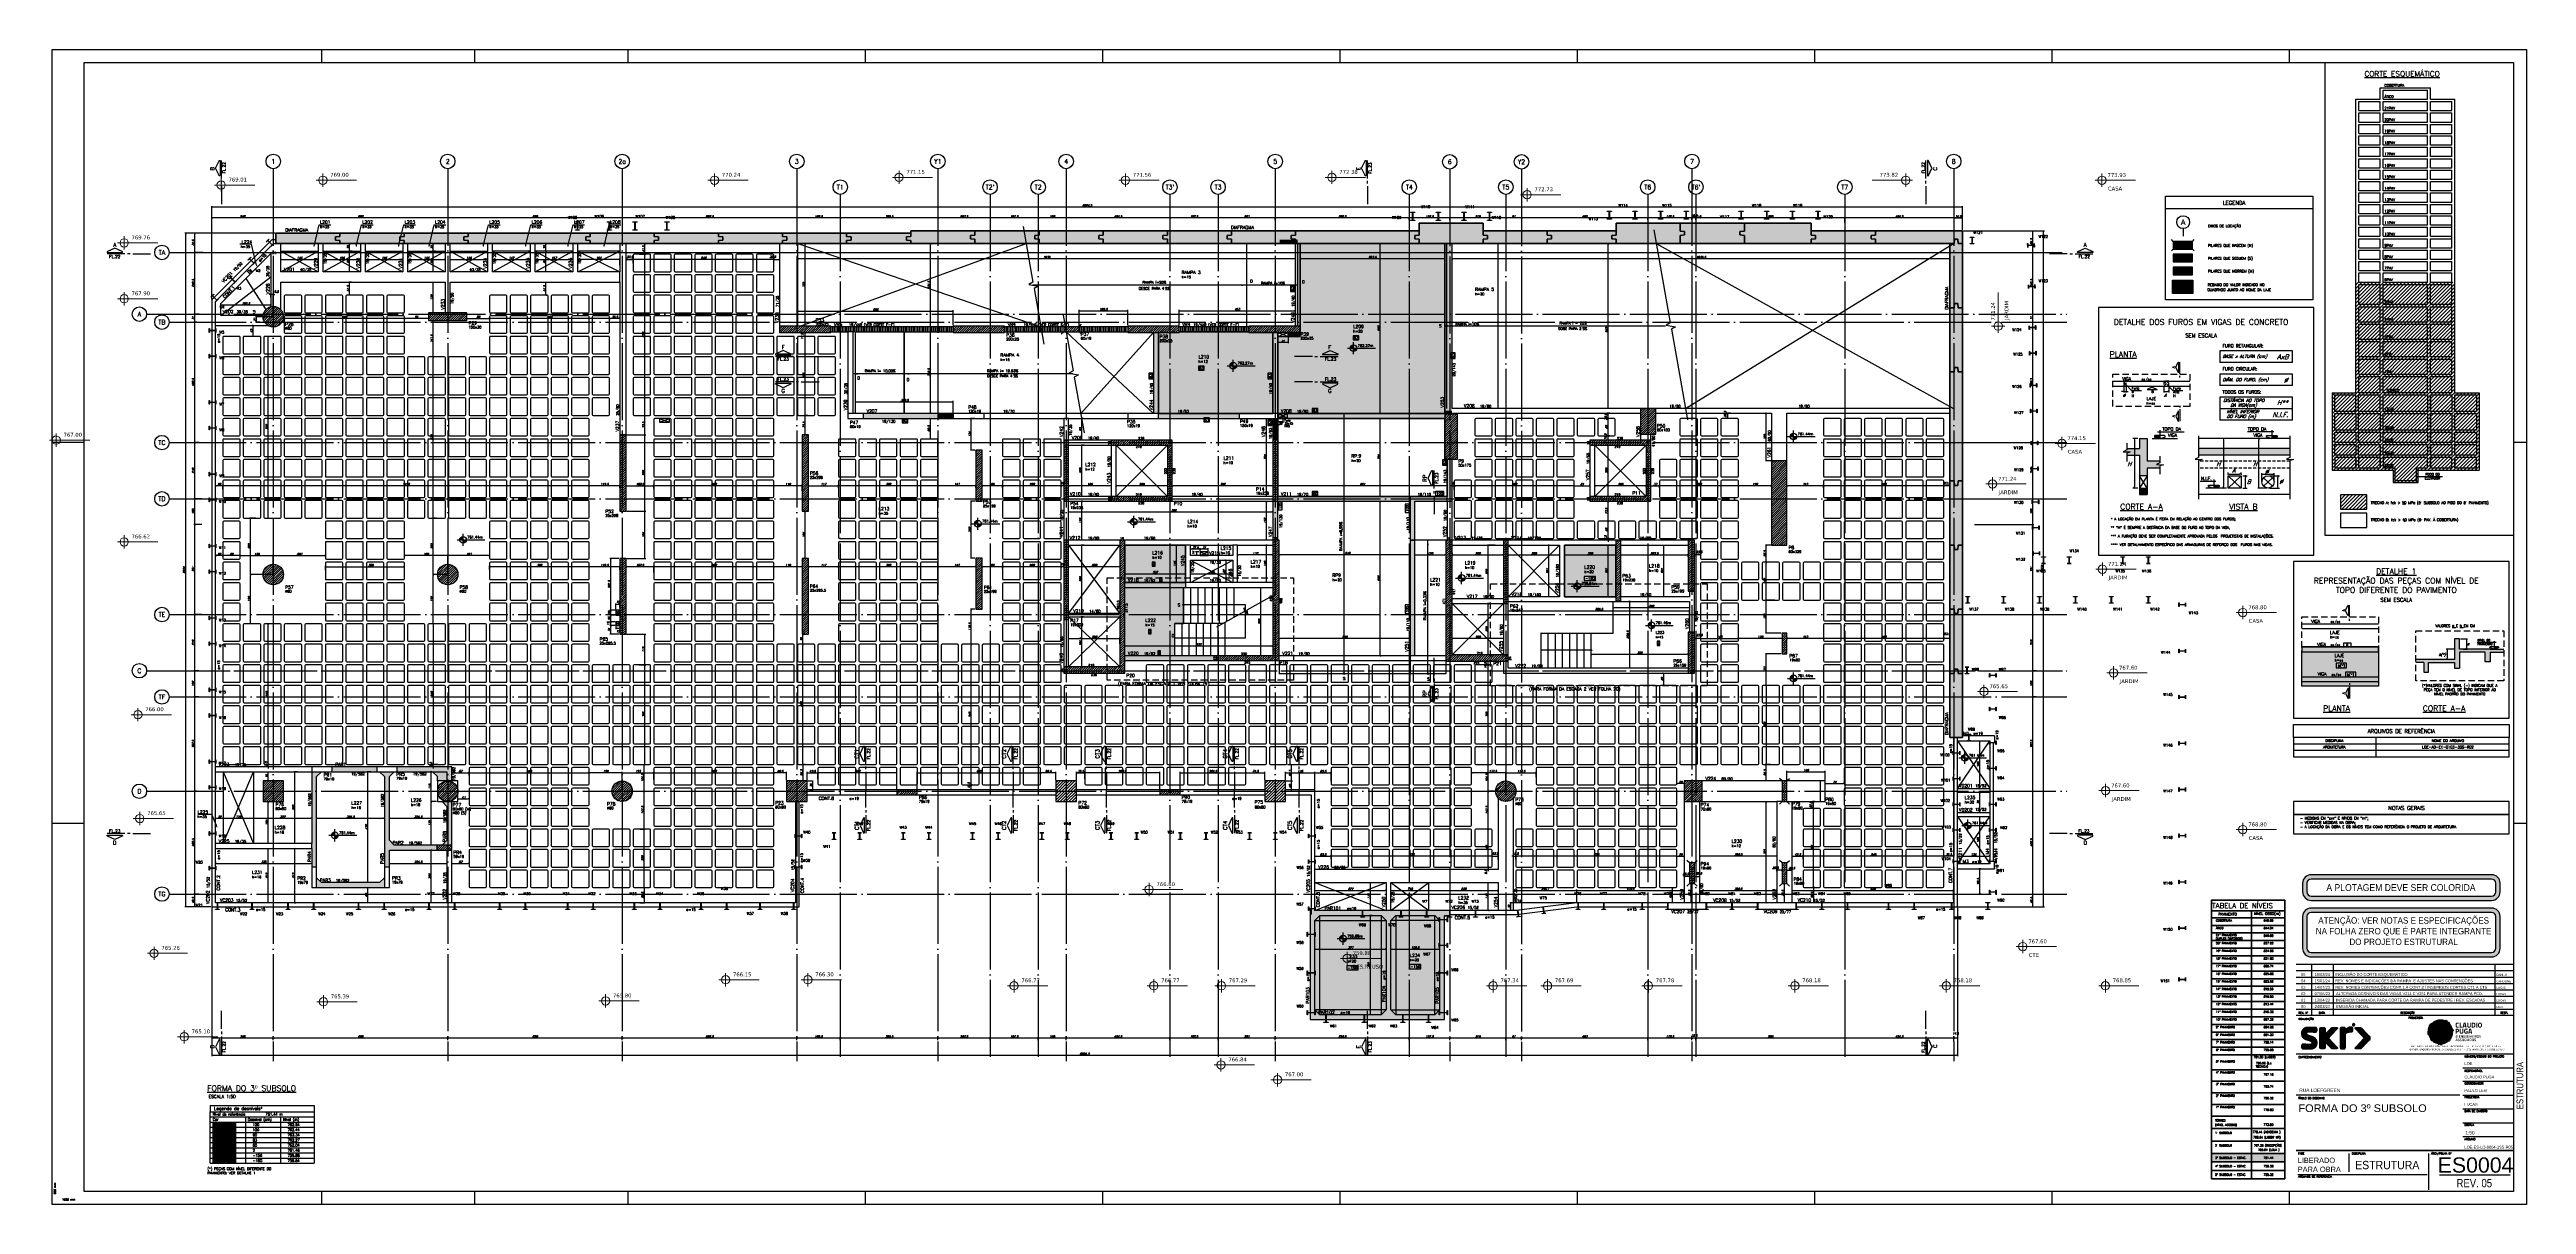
# Model space of a CAD drawing. Extents: x -4172 to 5483, y -2094 to 2406.
import ezdxf
from ezdxf import colors
from ezdxf.entities.mleader import LeaderData, LeaderLine
from ezdxf.enums import TextEntityAlignment as Align
from ezdxf.math import Vec2, Vec3

# ---------------------------------------------------------------- set-up
doc = ezdxf.new("R2010")
doc.units = 0
doc.header["$LTSCALE"] = 50
doc.header["$MEASUREMENT"] = 0
for name, pattern in [('DASHED', [0.75, 0.5, -0.25]), ('EIXO', [6.8, 6, -0.4, 0, -0.4]), ('HIDDEN', [0.375, 0.25, -0.125])]:
    doc.linetypes.add(name, pattern=pattern)
doc.layers.get('0').update_dxf_attribs({"linetype": 'CONTINUOUS'})
doc.layers.get('DEFPOINTS').update_dxf_attribs({"linetype": 'CONTINUOUS'})
for name, color, linetype in [('13', 3, 'CONTINUOUS'), ('251', 5, 'CONTINUOUS'), ('6', 6, 'CONTINUOUS'), ('AR-TEXTO_REGUA 120_1-200', 4, 'CONTINUOUS'), ('CARIMBO', 7, 'CONTINUOUS'), ('CB', 7, 'CONTINUOUS'), ('F-AUX', 2, 'CONTINUOUS'), ('F-AUX-RED', 1, 'CONTINUOUS'), ('F-AUX-YELLOW', 2, 'CONTINUOUS'), ('F-CORTE', 4, 'CONTINUOUS'), ('F-CORTE-INDICAÇÃO', 4, 'CONTINUOUS'), ('F-COTAS', 106, 'CONTINUOUS'), ('F-COTAS-FUROS', 50, 'CONTINUOUS'), ('F-CUBETA', 1, 'CONTINUOUS'), ('F-DESNIVEL-1', 254, 'CONTINUOUS'), ('F-DESNIVEL-21', 81, 'CONTINUOUS'), ('F-DESNIVEL-8', 11, 'CONTINUOUS'), ('F-DET_LINHA', 1, 'CONTINUOUS'), ('F-DET_TEXTO', 3, 'CONTINUOUS'), ('F-EIXO', 12, 'EIXO'), ('F-ESCADAS', 2, 'CONTINUOUS'), ('F-FURO-PAREDE', 2, 'HIDDEN'), ('F-FURO-PAREDE-TEXTOS', 2, 'CONTINUOUS'), ('F-FUROS', 2, 'HIDDEN'), ('F-HACHURA-DET', 1, 'CONTINUOUS'), ('F-LAJES', 3, 'CONTINUOUS'), ('F-LAJES-DIM', 2, 'CONTINUOUS'), ('F-LAJES-NOME', 4, 'CONTINUOUS'), ('F-LAJES-R', 254, 'CONTINUOUS'), ('F-LOGO', 7, 'CONTINUOUS'), ('F-MARGEM', 1, 'CONTINUOUS'), ('F-NÍVEL-PLANTA', 2, 'CONTINUOUS'), ('F-PARC-DIM', 2, 'CONTINUOUS'), ('F-PARC-NOME', 4, 'CONTINUOUS'), ('F-PERFIL - W310x52', 4, 'CONTINUOUS'), ('F-PERFIL- W250x32.7', 4, 'CONTINUOUS'), ('F-PERFIL- W250x38.5', 4, 'CONTINUOUS'), ('F-PILARES', 170, 'CONTINUOUS'), ('F-PILARES-DIM', 172, 'CONTINUOUS'), ('F-PILARES-HACH', 174, 'CONTINUOUS'), ('F-PILARES-M', 170, 'CONTINUOUS'), ('F-PILARES-N', 170, 'CONTINUOUS'), ('F-PILARES-NASCE', 4, 'CONTINUOUS'), ('F-PILARES-NOME', 170, 'CONTINUOUS'), ('F-PILARES-S', 170, 'CONTINUOUS'), ('F-PILARES-V', 170, 'CONTINUOUS'), ('F-SOLIDO', 71, 'CONTINUOUS'), ('F-SOLIDO-EST', 252, 'CONTINUOUS'), ('F-SOLIDO-VIGAS', 252, 'CONTINUOUS'), ('F-TABELA-NÍVEIS', 1, 'CONTINUOUS'), ('F-TEXTO', 6, 'CONTINUOUS'), ('F-TEXTO-CYAN', 4, 'CONTINUOUS'), ('F-TEXTO-GREEN', 3, 'CONTINUOUS'), ('F-TEXTO-MAGENTA', 6, 'CONTINUOUS'), ('F-TEXTO-YELLOW', 2, 'CONTINUOUS'), ('F-VIGAS', 3, 'CONTINUOUS'), ('F-VIGAS-DIM', 2, 'CONTINUOUS'), ('F-VIGAS-NOME', 4, 'CONTINUOUS'), ('F-VÃO', 1, 'CONTINUOUS'), ('logo', 10, 'CONTINUOUS')]:
    doc.layers.add(name, color=color, linetype=linetype)
for name, color, linetype, lineweight in [('A-ANNO-NOTE', 253, 'CONTINUOUS', 9), ('ARQ-ANO-TXT', 2, 'CONTINUOUS', 9), ('ARQ-DET', 1, 'CONTINUOUS', 9), ('TERRENO', 3, 'CONTINUOUS', 30)]:
    doc.layers.add(name, color=color, linetype=linetype, lineweight=lineweight)
for name, color, linetype, true_color in [('F-DESNIVEL-2', 254, 'CONTINUOUS', 0xffd1e8), ('F-DESNIVEL-3', 254, 'CONTINUOUS', 0xd5c7ff), ('F-DESNIVEL-4', 254, 'CONTINUOUS', 0xc3f1b6), ('F-DESNIVEL-5', 141, 'CONTINUOUS', 0xadd6ff), ('F-DESNIVEL-6', 254, 'CONTINUOUS', 0xffdebd)]:
    doc.layers.add(name, color=color, linetype=linetype, true_color=true_color)
doc.styles.add('100-RL-R080', font='arial.ttf', dxfattribs={"width": 0.9, "height": 20})
doc.styles.add('5385-ARQ-PB-BAS-PLA-TER-TORRE-A-106-TXT$0$R60-75', font='romans.shx', dxfattribs={"height": 0.1125})
doc.styles.add('8718-AE-BARR-FORM-R09$0$ROMANS', font='romans.shx', dxfattribs={"oblique": 20})
doc.styles.add('AR-REF', font='arial.ttf')
doc.styles.add('CONT-TITULO', font='arial.ttf')
doc.styles.add('CP-TEXT-INCL', font='romans.shx', dxfattribs={"oblique": 20})
doc.styles.add('CP-TEXTO', font='romans.shx')
doc.styles.add('Graphite Light Narrow', font='')
doc.styles.add('MCP', font='romans.shx')
doc.styles.add('NFOLHA', font='ARIALN.TTF')
doc.styles.add('REGUA-120-esc1_200', font='simplex.shx', dxfattribs={"height": 0.6})
doc.styles.add('ROMANS', font='romans.shx')
doc.styles.get("Standard").update_dxf_attribs({"font": 'ROMANS.SHX'})
doc.styles.add('STYLE3', font='romans.shx')
doc.styles.add('TITULO DESENHO', font='arial.ttf', dxfattribs={"width": 1.02})
doc.styles.add('Verdana_3', font='verdana.ttf', dxfattribs={"height": 20})
doc.styles.get('Graphite Light Narrow').set_extended_font_data('Graphite Light Narrow')
doc.dimstyles.new('CP-COTAS-50', dxfattribs={"dimscale": 0.64, "dimtxt": 12.5, "dimasz": 5, "dimexe": 5, "dimexo": 5, "dimgap": 2.5, "dimtad": 1, "dimdec": 1, "dimdsep": 46, "dimtxsty": 'CP-TEXT-INCL', "dimblk1": 'DOT', "dimblk2": 'DOT', "dimsah": 1, "dimcen": 9, "dimclrd": 256, "dimclre": 256, "dimclrt": 256, "dimadec": 0, "dimazin": 0, "dimtfac": 1, "dimtdec": 1, "dimtmove": 2, "dimatfit": 3, "dimldrblk": 'DOT', "dimfxl": 5, "dimtolj": 1, "dimarcsym": 0})
doc.dimstyles.new('CP-COTAS-50-FUROS', dxfattribs={"dimscale": 0.64, "dimtxt": 12.5, "dimasz": 5, "dimexe": 5, "dimexo": 5, "dimgap": 2.5, "dimtad": 1, "dimdec": 0, "dimdsep": 46, "dimtxsty": 'CP-TEXT-INCL', "dimblk1": 'DOT', "dimblk2": 'DOT', "dimsah": 1, "dimcen": 9, "dimclrd": 256, "dimclre": 256, "dimclrt": 256, "dimadec": 0, "dimazin": 0, "dimtfac": 1, "dimtdec": 0, "dimtmove": 2, "dimatfit": 3, "dimldrblk": 'DOT', "dimfxl": 5, "dimtolj": 1, "dimarcsym": 0})
doc.dimstyles.new('CP-COTAS-75', dxfattribs={"dimscale": 0.8, "dimtxt": 18.75, "dimasz": 7.5, "dimexe": 7.5, "dimexo": 7.5, "dimgap": 3.75, "dimtad": 1, "dimdsep": 46, "dimtxsty": 'CP-TEXT-INCL', "dimblk1": 'DOT', "dimblk2": 'DOT', "dimsah": 1, "dimcen": 13.5, "dimclrd": 256, "dimclre": 256, "dimclrt": 256, "dimadec": 0, "dimazin": 0, "dimtfac": 1, "dimtofl": 0, "dimtmove": 2, "dimatfit": 3, "dimldrblk": 'DOT', "dimfxl": 7.5, "dimtolj": 1, "dimarcsym": 0})
pattern_1 = [(45, (9667.2312, 2422.7732), (-1.767767, 1.767767), [])]
pattern_2 = [(45, (0, 0), (-5.61266, 5.61266), [])]

# ---------------------------------------------------------------- blocks, each defined once
blk = doc.blocks.new('_VAONER063650636500869008690')
at = {"layer": '251', "color": 1}
for p, q in [((-34, 30), (-34, -30)), ((30, 34), (-30, 34)), ((34, -30), (34, 30)), ((-30, -34), (30, -34))]:
    blk.add_line(p, q, dxfattribs=at)
for centre, start, end in [((-30, 30), 90, 180), ((30, 30), 0, 90), ((-30, -30), 180, 270), ((30, -30), 270, 0)]:
    blk.add_arc(centre, 4, start, end, dxfattribs=at)
blk = doc.blocks.new('*U5')
at = {"layer": 'F-LAJES-DIM', "color": 1}
blk.add_lwpolyline([(0, 0), (44, 0), (44, 16), (0, 16)], close=True, dxfattribs=at)
at = {"layer": 'F-LAJES-DIM', "style": 'MCP'}
blk.add_attdef('DIM', text='', height=10, dxfattribs=at).set_placement((22, 8), align=Align.MIDDLE_CENTER)
blk = doc.blocks.new('*U6')
at = {"layer": 'F-LAJES-DIM', "color": 1}
blk.add_lwpolyline([(0, 0), (22, 0), (22, 16), (0, 16)], close=True, dxfattribs=at)
at = {"layer": 'F-LAJES-DIM', "style": 'MCP'}
blk.add_attdef('DIM', text='', height=10, dxfattribs=at).set_placement((11, 8), align=Align.MIDDLE_CENTER)
blk = doc.blocks.new('*U7')
at = {"layer": 'F-LAJES-DIM', "color": 1}
blk.add_lwpolyline([(0, 0), (11, 0), (11, 16), (0, 16)], close=True, dxfattribs=at)
at = {"layer": 'F-LAJES-DIM', "style": 'MCP'}
blk.add_attdef('DIM', text='', height=10, dxfattribs=at).set_placement((5.5, 8), align=Align.MIDDLE_CENTER)
blk = doc.blocks.new('*U9')
at = {"layer": 'F-VIGAS-DIM', "color": 1}
blk.add_lwpolyline([(0, 0), (33, 0), (33, 16), (0, 16)], close=True, dxfattribs=at)
at = {"layer": 'F-VIGAS-DIM', "style": 'MCP'}
blk.add_attdef('DIM', text='', height=10, dxfattribs=at).set_placement((16.5, 8), align=Align.MIDDLE_CENTER)
blk = doc.blocks.new('*U10')
at = {"layer": 'F-VIGAS-DIM', "color": 1}
blk.add_lwpolyline([(0, 0), (22, 0), (22, 16), (0, 16)], close=True, dxfattribs=at)
at = {"layer": 'F-VIGAS-DIM', "style": 'MCP'}
blk.add_attdef('DIM', text='', height=10, dxfattribs=at).set_placement((11, 8), align=Align.MIDDLE_CENTER)
blk = doc.blocks.new('*U11')
at = {"layer": 'F-VIGAS-DIM', "color": 1}
blk.add_lwpolyline([(0, 0), (11, 0), (11, 16), (0, 16)], close=True, dxfattribs=at)
at = {"layer": 'F-VIGAS-DIM', "style": 'MCP'}
blk.add_attdef('DIM', text='', height=10, dxfattribs=at).set_placement((5.5, 8), align=Align.MIDDLE_CENTER)
blk = doc.blocks.new('Nível - Planta')
at = {"layer": 'F-NÍVEL-PLANTA'}
h = blk.add_hatch(color=71, dxfattribs=at)
h.paths.add_polyline_path([(0, 0), (0, 0.26, 0.414214), (-0.26, 0)])
h.paths.add_polyline_path([(0.26, 0), (0, 0), (0, -0.26, 0.414214)])
for p, q in [((-0.47, 0), (1.7, 0)), ((0, -0.47), (0, 0.47))]:
    blk.add_line(p, q, dxfattribs=at)
blk.add_circle((0, 0), 0.26, dxfattribs=at)
at = {"layer": 'F-TEXTO', "color": 3, "style": 'MCP'}
blk.add_attdef('NÍVEL', (0.33, 0.1), '', height=0.2, dxfattribs=at)
blk = doc.blocks.new('_DOT')
at = {"color": 0, "linetype": 'ByBlock'}
blk.add_line((-0.5, 0), (-1, 0), dxfattribs=at)
at = {"color": 0, "linetype": 'ByBlock', "const_width": 0.5}
blk.add_lwpolyline([(-0.25, 0, 1), (0.25, 0, 1)], format="xyb", close=True, dxfattribs=at)
blk = doc.blocks.new('*U19')
at = {"layer": 'F-EIXO'}
blk.add_line((0, 0), (7397, 0), dxfattribs=at)
at = {"layer": 'F-EIXO', "color": 2, "linetype": 'Continuous'}
blk.add_circle((-28.2072, 0), 28.2072, dxfattribs=at)
at = {"layer": 'F-TEXTO', "style": 'ROMANS'}
blk.add_attdef('EIXO', text='', height=17.5, dxfattribs=at).set_placement((-28.2072, 0), align=Align.MIDDLE_CENTER)
blk = doc.blocks.new('*U20')
at = {"layer": 'F-EIXO'}
blk.add_line((0, 0), (0, -3377.9), dxfattribs=at)
at = {"layer": 'F-EIXO', "color": 2, "linetype": 'Continuous'}
blk.add_circle((0, 28.2), 28.2, dxfattribs=at)
at = {"layer": 'F-TEXTO', "style": 'ROMANS'}
blk.add_attdef('EIXO', text='', height=17.5, rotation=360, dxfattribs=at).set_placement((0, 28.2), align=Align.MIDDLE_CENTER)
blk = doc.blocks.new('*U21')
at = {"layer": 'F-EIXO'}
blk.add_line((0, 0), (0, -3476.4), dxfattribs=at)
at = {"layer": 'F-EIXO', "color": 2, "linetype": 'Continuous'}
blk.add_circle((0, 28.2), 28.2, dxfattribs=at)
at = {"layer": 'F-TEXTO', "style": 'ROMANS'}
blk.add_attdef('EIXO', text='', height=17.5, rotation=360, dxfattribs=at).set_placement((0, 28.2), align=Align.MIDDLE_CENTER)
blk = doc.blocks.new('*U22')
at = {"layer": 'F-EIXO'}
blk.add_line((0, 0), (7397, 0), dxfattribs=at)
at = {"layer": 'F-EIXO', "color": 2, "linetype": 'Continuous'}
blk.add_circle((-28.2072, 0), 28.2072, dxfattribs=at)
at = {"layer": 'F-TEXTO', "style": 'ROMANS'}
blk.add_attdef('EIXO', text='', height=17.5, dxfattribs=at).set_placement((-28.2072, 0), align=Align.MIDDLE_CENTER)
blk = doc.blocks.new('*U23')
at = {"layer": 'F-EIXO'}
blk.add_line((0, 0), (7484.954, 0), dxfattribs=at)
at = {"layer": 'F-EIXO', "color": 2, "linetype": 'Continuous'}
blk.add_circle((-28.2072, 0), 28.2072, dxfattribs=at)
at = {"layer": 'F-TEXTO', "style": 'ROMANS'}
blk.add_attdef('EIXO', text='', height=17.5, dxfattribs=at).set_placement((-28.2072, 0), align=Align.MIDDLE_CENTER)
blk = doc.blocks.new('*U24')
at = {"layer": 'F-EIXO'}
blk.add_line((0, 0), (7397, 0), dxfattribs=at)
at = {"layer": 'F-EIXO', "color": 2, "linetype": 'Continuous'}
blk.add_circle((-28.2072, 0), 28.2072, dxfattribs=at)
at = {"layer": 'F-TEXTO', "style": 'ROMANS'}
blk.add_attdef('EIXO', text='', height=17.5, dxfattribs=at).set_placement((-28.2072, 0), align=Align.MIDDLE_CENTER)
blk = doc.blocks.new('*U25')
at = {"layer": 'F-EIXO'}
blk.add_line((0, 0), (7397, 0), dxfattribs=at)
at = {"layer": 'F-EIXO', "color": 2, "linetype": 'Continuous'}
blk.add_circle((-28.2072, 0), 28.2072, dxfattribs=at)
at = {"layer": 'F-TEXTO', "style": 'ROMANS'}
blk.add_attdef('EIXO', text='', height=17.5, dxfattribs=at).set_placement((-28.2072, 0), align=Align.MIDDLE_CENTER)
blk = doc.blocks.new('*U43')
at = {"layer": 'F-EIXO'}
blk.add_line((0, 0), (7397, 0), dxfattribs=at)
at = {"layer": 'F-EIXO', "color": 2, "linetype": 'Continuous'}
blk.add_circle((-28.2072, 0), 28.2072, dxfattribs=at)
at = {"layer": 'F-TEXTO', "style": 'ROMANS'}
blk.add_attdef('EIXO', text='', height=17.5, dxfattribs=at).set_placement((-28.2072, 0), align=Align.MIDDLE_CENTER)
blk = doc.blocks.new('*U44')
at = {"layer": 'F-EIXO'}
blk.add_line((0, 0), (7484.954, 0), dxfattribs=at)
at = {"layer": 'F-EIXO', "color": 2, "linetype": 'Continuous'}
blk.add_circle((-28.2072, 0), 28.2072, dxfattribs=at)
at = {"layer": 'F-TEXTO', "style": 'ROMANS'}
blk.add_attdef('EIXO', text='', height=17.5, dxfattribs=at).set_placement((-28.2072, 0), align=Align.MIDDLE_CENTER)
blk = doc.blocks.new('*U45')
at = {"layer": 'F-EIXO'}
blk.add_line((0, 0), (0, -3477.9), dxfattribs=at)
at = {"layer": 'F-EIXO', "color": 2, "linetype": 'Continuous'}
blk.add_circle((0, 28.2), 28.2, dxfattribs=at)
at = {"layer": 'F-TEXTO', "style": 'ROMANS'}
blk.add_attdef('EIXO', text='', height=17.5, rotation=360, dxfattribs=at).set_placement((0, 28.2), align=Align.MIDDLE_CENTER)
blk = doc.blocks.new('*U46')
at = {"layer": 'F-EIXO'}
blk.add_line((0, 0), (0, -3377.9), dxfattribs=at)
at = {"layer": 'F-EIXO', "color": 2, "linetype": 'Continuous'}
blk.add_circle((0, 28.2), 28.2, dxfattribs=at)
at = {"layer": 'F-TEXTO', "style": 'ROMANS'}
blk.add_attdef('EIXO', text='', height=17.5, rotation=360, dxfattribs=at).set_placement((0, 28.2), align=Align.MIDDLE_CENTER)
blk = doc.blocks.new('*U47')
at = {"layer": 'F-EIXO'}
blk.add_line((0, 0), (0, -3477.9), dxfattribs=at)
at = {"layer": 'F-EIXO', "color": 2, "linetype": 'Continuous'}
blk.add_circle((0, 28.2), 28.2, dxfattribs=at)
at = {"layer": 'F-TEXTO', "style": 'ROMANS'}
blk.add_attdef('EIXO', text='', height=17.5, rotation=360, dxfattribs=at).set_placement((0, 28.2), align=Align.MIDDLE_CENTER)
blk = doc.blocks.new('*U48')
at = {"layer": 'F-EIXO'}
blk.add_line((0, 0), (0, -3477.9), dxfattribs=at)
at = {"layer": 'F-EIXO', "color": 2, "linetype": 'Continuous'}
blk.add_circle((0, 28.2), 28.2, dxfattribs=at)
at = {"layer": 'F-TEXTO', "style": 'ROMANS'}
blk.add_attdef('EIXO', text='', height=17.5, rotation=360, dxfattribs=at).set_placement((0, 28.2), align=Align.MIDDLE_CENTER)
blk = doc.blocks.new('*U26')
at = {"layer": 'F-EIXO'}
blk.add_line((0, 0), (0, -3377.9), dxfattribs=at)
at = {"layer": 'F-EIXO', "color": 2, "linetype": 'Continuous'}
blk.add_circle((0, 28.2), 28.2, dxfattribs=at)
at = {"layer": 'F-TEXTO', "style": 'ROMANS'}
blk.add_attdef('EIXO', text='', height=17.5, rotation=360, dxfattribs=at).set_placement((0, 28.2), align=Align.MIDDLE_CENTER)
blk = doc.blocks.new('*U27')
at = {"layer": 'F-EIXO'}
blk.add_line((0, 0), (0, -3377.9), dxfattribs=at)
at = {"layer": 'F-EIXO', "color": 2, "linetype": 'Continuous'}
blk.add_circle((0, 28.2), 28.2, dxfattribs=at)
at = {"layer": 'F-TEXTO', "style": 'ROMANS'}
blk.add_attdef('EIXO', text='', height=17.5, rotation=360, dxfattribs=at).set_placement((0, 28.2), align=Align.MIDDLE_CENTER)
blk = doc.blocks.new('*U28')
at = {"layer": 'F-EIXO'}
blk.add_line((0, 0), (0, -3477.9), dxfattribs=at)
at = {"layer": 'F-EIXO', "color": 2, "linetype": 'Continuous'}
blk.add_circle((0, 28.2), 28.2, dxfattribs=at)
at = {"layer": 'F-TEXTO', "style": 'ROMANS'}
blk.add_attdef('EIXO', text='', height=17.5, rotation=360, dxfattribs=at).set_placement((0, 28.2), align=Align.MIDDLE_CENTER)
blk = doc.blocks.new('*U29')
at = {"layer": 'F-EIXO'}
blk.add_line((0, 0), (0, -3377.9), dxfattribs=at)
at = {"layer": 'F-EIXO', "color": 2, "linetype": 'Continuous'}
blk.add_circle((0, 28.2), 28.2, dxfattribs=at)
at = {"layer": 'F-TEXTO', "style": 'ROMANS'}
blk.add_attdef('EIXO', text='', height=17.5, rotation=360, dxfattribs=at).set_placement((0, 28.2), align=Align.MIDDLE_CENTER)
blk = doc.blocks.new('*U30')
at = {"layer": 'F-EIXO'}
blk.add_line((0, 0), (0, -3377.9), dxfattribs=at)
at = {"layer": 'F-EIXO', "color": 2, "linetype": 'Continuous'}
blk.add_circle((0, 28.2), 28.2, dxfattribs=at)
at = {"layer": 'F-TEXTO', "style": 'ROMANS'}
blk.add_attdef('EIXO', text='', height=17.5, rotation=360, dxfattribs=at).set_placement((0, 28.2), align=Align.MIDDLE_CENTER)
blk = doc.blocks.new('*U31')
at = {"layer": 'F-EIXO'}
blk.add_line((0, 0), (0, -3477.9), dxfattribs=at)
at = {"layer": 'F-EIXO', "color": 2, "linetype": 'Continuous'}
blk.add_circle((0, 28.2), 28.2, dxfattribs=at)
at = {"layer": 'F-TEXTO', "style": 'ROMANS'}
blk.add_attdef('EIXO', text='', height=17.5, rotation=360, dxfattribs=at).set_placement((0, 28.2), align=Align.MIDDLE_CENTER)
blk = doc.blocks.new('*U32')
at = {"layer": 'F-EIXO'}
blk.add_line((0, 0), (7484.954, 0), dxfattribs=at)
at = {"layer": 'F-EIXO', "color": 2, "linetype": 'Continuous'}
blk.add_circle((-28.2072, 0), 28.2072, dxfattribs=at)
at = {"layer": 'F-TEXTO', "style": 'ROMANS'}
blk.add_attdef('EIXO', text='', height=17.5, dxfattribs=at).set_placement((-28.2072, 0), align=Align.MIDDLE_CENTER)
blk = doc.blocks.new('*U33')
at = {"layer": 'F-EIXO'}
blk.add_line((0, 0), (0, -3477.9), dxfattribs=at)
at = {"layer": 'F-EIXO', "color": 2, "linetype": 'Continuous'}
blk.add_circle((0, 28.2), 28.2, dxfattribs=at)
at = {"layer": 'F-TEXTO', "style": 'ROMANS'}
blk.add_attdef('EIXO', text='', height=17.5, rotation=360, dxfattribs=at).set_placement((0, 28.2), align=Align.MIDDLE_CENTER)
blk = doc.blocks.new('*U34')
at = {"layer": 'F-EIXO'}
blk.add_line((0, 0), (0, -3477.9), dxfattribs=at)
at = {"layer": 'F-EIXO', "color": 2, "linetype": 'Continuous'}
blk.add_circle((0, 28.2), 28.2, dxfattribs=at)
at = {"layer": 'F-TEXTO', "style": 'ROMANS'}
blk.add_attdef('EIXO', text='', height=17.5, rotation=360, dxfattribs=at).set_placement((0, 28.2), align=Align.MIDDLE_CENTER)
blk = doc.blocks.new('*U35')
at = {"layer": 'F-EIXO'}
blk.add_line((0, 0), (0, -3377.9), dxfattribs=at)
at = {"layer": 'F-EIXO', "color": 2, "linetype": 'Continuous'}
blk.add_circle((0, 28.2), 28.2, dxfattribs=at)
at = {"layer": 'F-TEXTO', "style": 'ROMANS'}
blk.add_attdef('EIXO', text='', height=17.5, rotation=360, dxfattribs=at).set_placement((0, 28.2), align=Align.MIDDLE_CENTER)
blk = doc.blocks.new('*U39')
at = {"layer": 'F-EIXO'}
blk.add_line((0, 0), (0, -3377.9), dxfattribs=at)
at = {"layer": 'F-EIXO', "color": 2, "linetype": 'Continuous'}
blk.add_circle((0, 28.2), 28.2, dxfattribs=at)
at = {"layer": 'F-TEXTO', "style": 'ROMANS'}
blk.add_attdef('EIXO', text='', height=17.5, rotation=360, dxfattribs=at).set_placement((0, 28.2), align=Align.MIDDLE_CENTER)
blk = doc.blocks.new('*U40')
at = {"layer": 'F-EIXO'}
blk.add_line((0, 0), (7378.2, 0), dxfattribs=at)
at = {"layer": 'F-EIXO', "color": 2, "linetype": 'Continuous'}
blk.add_circle((-28.2, 0), 28.2, dxfattribs=at)
at = {"layer": 'F-TEXTO', "style": 'ROMANS'}
blk.add_attdef('EIXO', text='', height=17.5, dxfattribs=at).set_placement((-28.2, 0), align=Align.MIDDLE_CENTER)
blk = doc.blocks.new('*U41')
at = {"layer": 'F-EIXO'}
blk.add_line((0, 0), (0, -3377.9), dxfattribs=at)
at = {"layer": 'F-EIXO', "color": 2, "linetype": 'Continuous'}
blk.add_circle((0, 28.2), 28.2, dxfattribs=at)
at = {"layer": 'F-TEXTO', "style": 'ROMANS'}
blk.add_attdef('EIXO', text='', height=17.5, rotation=360, dxfattribs=at).set_placement((0, 28.2), align=Align.MIDDLE_CENTER)
blk = doc.blocks.new('*U42')
at = {"layer": 'F-EIXO'}
blk.add_line((0, 0), (0, -3377.9), dxfattribs=at)
at = {"layer": 'F-EIXO', "color": 2, "linetype": 'Continuous'}
blk.add_circle((0, 28.2), 28.2, dxfattribs=at)
at = {"layer": 'F-TEXTO', "style": 'ROMANS'}
blk.add_attdef('EIXO', text='', height=17.5, rotation=360, dxfattribs=at).set_placement((0, 28.2), align=Align.MIDDLE_CENTER)
blk = doc.blocks.new('*U36')
at = {"layer": 'F-EIXO'}
blk.add_line((0, 0), (7397, 0), dxfattribs=at)
at = {"layer": 'F-EIXO', "color": 2, "linetype": 'Continuous'}
blk.add_circle((-28.2072, 0), 28.2072, dxfattribs=at)
at = {"layer": 'F-TEXTO', "style": 'ROMANS'}
blk.add_attdef('EIXO', text='', height=17.5, dxfattribs=at).set_placement((-28.2072, 0), align=Align.MIDDLE_CENTER)
blk = doc.blocks.new('*U37')
at = {"layer": 'F-EIXO'}
blk.add_line((0, 0), (0, -3477.9), dxfattribs=at)
at = {"layer": 'F-EIXO', "color": 2, "linetype": 'Continuous'}
blk.add_circle((0, 28.2), 28.2, dxfattribs=at)
at = {"layer": 'F-TEXTO', "style": 'ROMANS'}
blk.add_attdef('EIXO', text='', height=17.5, rotation=360, dxfattribs=at).set_placement((0, 28.2), align=Align.MIDDLE_CENTER)
blk = doc.blocks.new('*U38')
at = {"layer": 'F-EIXO'}
blk.add_line((0, 0), (0, -3476.4), dxfattribs=at)
at = {"layer": 'F-EIXO', "color": 2, "linetype": 'Continuous'}
blk.add_circle((0, 28.2), 28.2, dxfattribs=at)
at = {"layer": 'F-TEXTO', "style": 'ROMANS'}
blk.add_attdef('EIXO', text='', height=17.5, rotation=360, dxfattribs=at).set_placement((0, 28.2), align=Align.MIDDLE_CENTER)
blk = doc.blocks.new('*U15')
at = {"layer": 'F-EIXO'}
blk.add_line((0, 0), (0, -3477.9), dxfattribs=at)
at = {"layer": 'F-EIXO', "color": 2, "linetype": 'Continuous'}
blk.add_circle((0, 28.2), 28.2, dxfattribs=at)
at = {"layer": 'F-TEXTO', "style": 'ROMANS'}
blk.add_attdef('EIXO', text='', height=17.5, rotation=360, dxfattribs=at).set_placement((0, 28.2), align=Align.MIDDLE_CENTER)
blk = doc.blocks.new('A$C037E4E7A')
h = blk.add_hatch(color=253)
h.dxf.hatch_style = 1
h.paths.add_polyline_path([(285.3, 65.6), (0, 65.6), (0, 98.4), (285.3, 98.4)])
at = {"layer": 'ARQ-DET', "lineweight": 50}
for p, q in [((285.3, 1086), (285.3, 0)), ((0, 1017.2), (285.3, 1017.2)), ((0, 987.5), (285.3, 987.5)), ((156.2, 1044.3), (156.2, 0)), ((0, 957.8), (285.3, 957.8)), ((0, 928.1), (285.3, 928.1)), ((0, 898.4), (285.3, 898.4)), ((0, 868.8), (285.3, 868.8)), ((0, 839.1), (285.3, 839.1)), ((0, 809.4), (285.3, 809.4)), ((0, 779.7), (285.3, 779.7)), ((0, 750), (285.3, 750)), ((0, 720.3), (285.3, 720.3)), ((0, 690.6), (285.3, 690.6)), ((0, 660.9), (285.3, 660.9)), ((0, 631.3), (285.3, 631.3)), ((0, 601.6), (285.3, 601.6)), ((0, 571.9), (285.3, 571.9)), ((0, 542.2), (285.3, 542.2)), ((0, 512.5), (285.3, 512.5)), ((0, 482.8), (285.3, 482.8)), ((0, 425), (285.3, 425)), ((0, 379.7), (285.3, 379.7)), ((0, 334.4), (285.3, 334.4)), ((0, 289.1), (285.3, 289.1)), ((0, 243.7), (285.3, 243.7)), ((0, 195.3), (285.3, 195.3)), ((0, 146.9), (285.3, 146.9)), ((0, 98.4), (285.3, 98.4)), ((0, 65.6), (285.3, 65.6)), ((0, 32.8), (285.3, 32.8)), ((0, 0), (285.3, 0))]:
    blk.add_line(p, q, dxfattribs=at)
at = {"layer": 'ARQ-DET', "lineweight": 70}
blk.add_line((0, 1044.3), (285.3, 1044.3), dxfattribs=at)
at = {"layer": 'ARQ-DET', "lineweight": 50}
blk.add_lwpolyline([(285.3, 0), (0, 0), (0, 1086), (285.3, 1086)], dxfattribs=at)
at = {"layer": 'ARQ-ANO-TXT', "color": 4, "lineweight": 20, "insert": (2.2, 1074.2), "char_height": 20, "width": 545.423, "attachment_point": 1, "style": 'ROMANS'}
blk.add_mtext('TABELA DE NÍVEIS ', dxfattribs=at)
at = {"layer": 'ARQ-ANO-TXT', "color": 4, "char_height": 10, "attachment_point": 1, "style": 'ROMANS'}
for s, insert, width in [('PAVIMENTO', (26.6, 1035.9), 124.262), ('NÍVEL OSSO(m)', (165.1, 1038.1), 127.869)]:
    blk.add_mtext(s, dxfattribs=dict(at, insert=insert, width=width))
at = {"layer": 'F-AUX', "char_height": 8, "attachment_point": 1, "style": 'ROMANS'}
for s, insert, width in [('ÁTICO', (16.9, 981), 43.291), ('COBERTURA', (16.9, 1010.7), 88.586), ('846.69', (203.2, 1010.7), 44.093), ('844.04', (203.2, 981), 44.093), ('21° PAVIMENTO', (16.9, 953), 110.633), ('20° PAVIMENTO', (16.9, 921.6), 110.633), ('DUPLEX (INFERIOR)', (16.9, 940.1), 139.329), ('19° PAVIMENTO', (16.9, 891.9), 110.633), ('840.98', (203.2, 951.3), 44.093), ('837.92', (203.2, 921.6), 44.093), ('834.86', (203.2, 891.9), 44.093), ('18° PAVIMENTO', (16.9, 862.2), 110.633), ('17° PAVIMENTO', (16.9, 832.6), 110.633), ('16° PAVIMENTO', (16.9, 802.9), 110.633), ('15° PAVIMENTO', (16.9, 773.2), 110.633), ('831.80', (203.2, 862.2), 44.093), ('828.74', (203.2, 832.6), 44.093), ('825.68', (203.2, 802.9), 44.093), ('822.62', (203.2, 773.2), 44.093), ('14° PAVIMENTO', (16.9, 743.5), 110.633), ('13° PAVIMENTO', (16.9, 713.8), 110.633), ('12° PAVIMENTO', (16.9, 684.1), 110.633), ('819.56', (203.2, 743.5), 44.093), ('816.50', (203.2, 713.8), 44.093), ('813.44', (203.2, 684.1), 44.093), ('9° PAVIMENTO', (16.9, 595.1), 102.616), ('11° PAVIMENTO', (16.9, 654.4), 110.633), ('10° PAVIMENTO', (16.9, 624.7), 110.633), ('810.38', (203.2, 654.4), 44.093), ('807.32', (203.2, 624.7), 44.093), ('804.26', (203.2, 595.1), 44.093), ('8° PAVIMENTO', (16.9, 565.4), 102.616), ('7° PAVIMENTO', (16.9, 535.7), 102.616), ('6° PAVIMENTO', (16.9, 506), 102.616), ('801.20', (203.2, 565.4), 44.093), ('798.14', (203.2, 535.7), 44.093), ('795.08', (203.2, 506), 44.093), ('5° PAVIMENTO', (16.9, 460.7), 102.616), ('4° PAVIMENTO', (16.9, 418.5), 102.616), ('791.50 (LAZER)', (163.8, 477.9), 196.167), ('790.58 (LJ. TÉCNICA)', (172.7, 454.9), 92.185), ('787.16', (203.2, 410), 44.093), ('3° PAVIMENTO', (16.9, 373.2), 102.616), ('2° PAVIMENTO', (16.9, 327.9), 102.616), ('783.74', (203.2, 364.1), 44.093), ('780.32', (203.2, 318), 44.093), ('TÉRREO ', (13.8, 231), 62.932), ('(NÍVEL ACESSO)', (13.8, 213.8), 114.24), ('1° PAVIMENTO', (16.9, 282.6), 102.616), ('776.90 ', (203.2, 272.7), 48.101), ('773.50', (203.2, 214.9), 44.093), ('2º SUBSOLO', (13.8, 134.1), 85.781), ('1º SUBSOLO', (13.8, 182.6), 85.781), ('770.44 (ACADEMIA )', (159.9, 186.2), 177.647), ('768.64 (LOBBY NR)', (162.5, 165.4), 129.473), ('767.20 (RECEPÇÃO)', (164.8, 134.1), 137.089), ('765.04 (LOJA )', (181.3, 116.9), 97.405), ('3° SUBSOLO - ESTAC.', (13.8, 85.7), 151.92), ('4° SUBSOLO - ESTAC.', (13.8, 52.9), 151.92), ('5° SUBSOLO - ESTAC', (13.8, 20.1), 147.911), ('761.44', (203.2, 85.7), 44.093), ('758.38', (203.2, 52.9), 44.093), ('755.32', (203.2, 20.1), 44.093)]:
    blk.add_mtext(s, dxfattribs=dict(at, insert=insert, width=width))
blk = doc.blocks.new('A0-4L_900')
at = {"layer": 'F-MARGEM', "color": 2}
for p, q in [((21, 90), (21, 89)), ((32.95, 89), (32.95, 90)), ((44.9, 90), (44.9, 89)), ((63.4, 90), (63.4, 89)), ((81.9, 90), (81.9, 89)), ((100.4, 90), (100.4, 89)), ((118.9, 90), (118.9, 89)), ((137.4, 90), (137.4, 89)), ((155.9, 90), (155.9, 89)), ((174.4, 90), (174.4, 89)), ((0, 59.4), (2.5, 59.4)), ((191.9, 59.4), (192.9, 59.4)), ((0, 29.7), (2.5, 29.7)), ((191.9, 29.7), (192.9, 29.7)), ((21, 1), (21, 0)), ((32.95, 0), (32.95, 1)), ((44.9, 1), (44.9, 0)), ((63.4, 1), (63.4, 0)), ((81.9, 1), (81.9, 0)), ((100.4, 1), (100.4, 0)), ((118.9, 1), (118.9, 0)), ((137.4, 1), (137.4, 0)), ((155.9, 1), (155.9, 0)), ((174.4, 1), (174.4, 0))]:
    blk.add_line(p, q, dxfattribs=at)
blk.add_lwpolyline([(0, 0), (0, 90), (192.9, 90), (192.9, 0)], close=True, dxfattribs=at)
at = {"layer": 'F-MARGEM', "color": 7}
blk.add_lwpolyline([(2.5, 89), (191.9, 89), (191.9, 1), (2.5, 1)], close=True, dxfattribs=at)
at = {"layer": 'F-MARGEM', "color": 1, "style": 'ROMANS'}
blk.add_text('900 mm', height=0.152, rotation=90, dxfattribs=at).set_placement((0.3, 0.8))
blk.add_text('1929 mm', height=0.152, dxfattribs=at).set_placement((0.8, 0.3))
blk = doc.blocks.new('*U16')
at = {"layer": 'F-LAJES-DIM', "color": 1}
blk.add_lwpolyline([(0, 0), (40, 0), (40, 18), (0, 18)], close=True, dxfattribs=at)
at = {"layer": 'F-LAJES-DIM', "style": 'MCP'}
blk.add_attdef('DIM', text='', height=10, dxfattribs=at).set_placement((20, 8), align=Align.MIDDLE_CENTER)
blk = doc.blocks.new('*U17')
at = {"layer": 'F-LAJES-DIM', "color": 1}
blk.add_lwpolyline([(0, 0), (29.4, 0), (29.4, 13), (0, 13)], close=True, dxfattribs=at)
at = {"layer": 'F-LAJES-DIM', "style": 'MCP'}
blk.add_attdef('DIM', text='', height=10, dxfattribs=at).set_placement((14.7, 8), align=Align.MIDDLE_CENTER)
blk = doc.blocks.new('*U18')
at = {"layer": 'F-LAJES-DIM', "color": 1}
blk.add_lwpolyline([(0, 0), (40.2, 0), (40.2, 18), (0, 18)], close=True, dxfattribs=at)
at = {"layer": 'F-LAJES-DIM', "style": 'MCP'}
blk.add_attdef('DIM', text='', height=10, dxfattribs=at).set_placement((20.1, 8), align=Align.MIDDLE_CENTER)
blk = doc.blocks.new('*D76')
at = {"layer": 'DEFPOINTS', "color": 0, "transparency": 16777216}
for p in [(4319.6, 744.6), (4370.7, 751.1), (4370.7, 744.6)]:
    blk.add_point(p, dxfattribs=at)
at = {"layer": 'F-COTAS', "lineweight": -2, "transparency": 16777216}
for p, q in [((4319.6, 750.6), (4319.6, 757.1)), ((4325.6, 751.1), (4364.7, 751.1)), ((4370.7, 750.6), (4370.7, 757.1))]:
    blk.add_line(p, q, dxfattribs=at)
at = {"layer": 'F-COTAS', "lineweight": -2, "transparency": 16777216, "xscale": 6, "yscale": 6, "zscale": 6, "rotation": 180}
blk.add_blockref('_DOT', (4319.6, 751.1), dxfattribs=at)
at = {"layer": 'F-COTAS', "lineweight": -2, "transparency": 16777216, "xscale": 6, "yscale": 6, "zscale": 6}
blk.add_blockref('_DOT', (4370.7, 751.1), dxfattribs=at)
blk = doc.blocks.new('*D77')
at = {"layer": 'DEFPOINTS', "color": 0, "transparency": 16777216}
for p in [(4319.6, 889.4), (4301.8, 696.8), (4319.6, 696.8)]:
    blk.add_point(p, dxfattribs=at)
at = {"layer": 'F-COTAS', "lineweight": -2, "transparency": 16777216}
for p, q in [((4313.6, 889.4), (4295.8, 889.4)), ((4301.8, 883.4), (4301.8, 702.8)), ((4313.6, 696.8), (4295.8, 696.8))]:
    blk.add_line(p, q, dxfattribs=at)
at = {"layer": 'F-COTAS', "lineweight": -2, "transparency": 16777216, "xscale": 6, "yscale": 6, "zscale": 6}
for p, rotation in [((4301.8, 889.4), 90), ((4301.8, 696.8), 270)]:
    blk.add_blockref('_DOT', p, dxfattribs=dict(at, rotation=rotation))
blk = doc.blocks.new('*D78')
at = {"layer": 'DEFPOINTS', "color": 0, "transparency": 16777216}
for p in [(4370.7, 744.6), (4370.7, 696.8), (4387.7, 744.6)]:
    blk.add_point(p, dxfattribs=at)
at = {"layer": 'F-COTAS', "lineweight": -2, "transparency": 16777216}
for p, q in [((4376.7, 744.6), (4393.7, 744.6)), ((4376.7, 696.8), (4393.7, 696.8)), ((4387.7, 702.8), (4387.7, 738.6))]:
    blk.add_line(p, q, dxfattribs=at)
at = {"layer": 'F-COTAS', "lineweight": -2, "transparency": 16777216, "xscale": 6, "yscale": 6, "zscale": 6}
for p, rotation in [((4387.7, 744.6), 90), ((4387.7, 696.8), 270)]:
    blk.add_blockref('_DOT', p, dxfattribs=dict(at, rotation=rotation))
blk = doc.blocks.new('*D79')
at = {"layer": 'DEFPOINTS', "color": 0, "transparency": 16777216}
for p in [(3974.1, 889.4), (3954.7, 696.8), (3974.1, 696.8)]:
    blk.add_point(p, dxfattribs=at)
at = {"layer": 'F-COTAS', "lineweight": -2, "transparency": 16777216}
for p, q in [((3968.1, 889.4), (3948.7, 889.4)), ((3954.7, 883.4), (3954.7, 702.8)), ((3968.1, 696.8), (3948.7, 696.8))]:
    blk.add_line(p, q, dxfattribs=at)
at = {"layer": 'F-COTAS', "lineweight": -2, "transparency": 16777216, "xscale": 6, "yscale": 6, "zscale": 6}
for p, rotation in [((3954.7, 889.4), 90), ((3954.7, 696.8), 270)]:
    blk.add_blockref('_DOT', p, dxfattribs=dict(at, rotation=rotation))
blk = doc.blocks.new('*D80')
at = {"layer": 'DEFPOINTS', "color": 0, "transparency": 16777216}
for p in [(4475.2, 744.6), (4475.2, 696.8), (4513.9, 744.6)]:
    blk.add_point(p, dxfattribs=at)
at = {"layer": 'F-COTAS', "lineweight": -2, "transparency": 16777216}
for p, q in [((4481.2, 744.6), (4519.9, 744.6)), ((4481.2, 696.8), (4519.9, 696.8)), ((4513.9, 702.8), (4513.9, 738.6))]:
    blk.add_line(p, q, dxfattribs=at)
at = {"layer": 'F-COTAS', "lineweight": -2, "transparency": 16777216, "xscale": 6, "yscale": 6, "zscale": 6}
for p, rotation in [((4513.9, 744.6), 90), ((4513.9, 696.8), 270)]:
    blk.add_blockref('_DOT', p, dxfattribs=dict(at, rotation=rotation))
blk = doc.blocks.new('*D49')
at = {"layer": 'DEFPOINTS', "color": 0, "linetype": 'Continuous', "transparency": 16777216}
for p in [(-3540, -934.5), (3264.5, -934.5), (3264.5, -1512.9)]:
    blk.add_point(p, dxfattribs=at)
at = {"layer": 'F-COTAS', "linetype": 'Continuous', "lineweight": -2, "transparency": 16777216}
for p, q in [((-3540, -937.7), (-3540, -1516.1)), ((3264.5, -937.7), (3264.5, -1516.1)), ((-3536.8, -1512.9), (3261.3, -1512.9))]:
    blk.add_line(p, q, dxfattribs=at)
at = {"layer": 'F-COTAS', "linetype": 'Continuous', "lineweight": -2, "transparency": 16777216, "xscale": 3.2, "yscale": 3.2, "zscale": 3.2, "rotation": 180}
blk.add_blockref('_DOT', (-3540, -1512.9), dxfattribs=at)
at = {"layer": 'F-COTAS', "linetype": 'Continuous', "lineweight": -2, "transparency": 16777216, "xscale": 3.2, "yscale": 3.2, "zscale": 3.2}
blk.add_blockref('_DOT', (3264.5, -1512.9), dxfattribs=at)
at = {"layer": 'F-COTAS', "linetype": 'Continuous', "transparency": 16777216, "insert": (-137.8, -1507.3), "char_height": 8, "attachment_point": 5, "style": 'CP-TEXT-INCL'}
blk.add_mtext('\\A1;6804.5', dxfattribs=at)
blk = doc.blocks.new('*D50')
at = {"layer": 'DEFPOINTS', "color": 0, "linetype": 'Continuous', "transparency": 16777216}
for p in [(3264.5, -934.5), (3250, -1446.2), (3250, -1462.5)]:
    blk.add_point(p, dxfattribs=at)
at = {"layer": 'F-COTAS', "linetype": 'Continuous', "lineweight": -2, "transparency": 16777216}
for p, q in [((3264.5, -937.7), (3264.5, -1449.4)), ((3250, -1459.3), (3250, -1443)), ((3261.3, -1446.2), (3253.2, -1446.2))]:
    blk.add_line(p, q, dxfattribs=at)
at = {"layer": 'F-COTAS', "linetype": 'Continuous', "lineweight": -2, "transparency": 16777216, "xscale": 3.2, "yscale": 3.2, "zscale": 3.2, "rotation": 180}
blk.add_blockref('_DOT', (3250, -1446.2), dxfattribs=at)
at = {"layer": 'F-COTAS', "linetype": 'Continuous', "lineweight": -2, "transparency": 16777216, "xscale": 3.2, "yscale": 3.2, "zscale": 3.2}
blk.add_blockref('_DOT', (3264.5, -1446.2), dxfattribs=at)
at = {"layer": 'F-COTAS', "linetype": 'Continuous', "transparency": 16777216, "insert": (3257.2, -1428.6), "char_height": 8, "attachment_point": 5, "style": 'CP-TEXT-INCL'}
blk.add_mtext('\\A1;14.5', dxfattribs=at)
blk = doc.blocks.new('*D51')
at = {"layer": 'DEFPOINTS', "color": 0, "linetype": 'Continuous', "transparency": 16777216}
for p in [(2825.5, -1446.2), (2825.5, -1446.2), (3250, -1462.5)]:
    blk.add_point(p, dxfattribs=at)
at = {"layer": 'F-COTAS', "linetype": 'Continuous', "lineweight": -2, "transparency": 16777216}
for p, q in [((3246.8, -1446.2), (2828.7, -1446.2)), ((3250, -1459.3), (3250, -1443))]:
    blk.add_line(p, q, dxfattribs=at)
at = {"layer": 'F-COTAS', "linetype": 'Continuous', "lineweight": -2, "transparency": 16777216, "xscale": 3.2, "yscale": 3.2, "zscale": 3.2, "rotation": 180}
blk.add_blockref('_DOT', (2825.5, -1446.2), dxfattribs=at)
at = {"layer": 'F-COTAS', "linetype": 'Continuous', "lineweight": -2, "transparency": 16777216, "xscale": 3.2, "yscale": 3.2, "zscale": 3.2}
blk.add_blockref('_DOT', (3250, -1446.2), dxfattribs=at)
at = {"layer": 'F-COTAS', "linetype": 'Continuous', "transparency": 16777216, "insert": (3037.7, -1440.6), "char_height": 8, "attachment_point": 5, "style": 'CP-TEXT-INCL'}
blk.add_mtext('\\A1;424.5', dxfattribs=at)
blk = doc.blocks.new('*D52')
at = {"layer": 'DEFPOINTS', "color": 0, "linetype": 'Continuous', "transparency": 16777216}
for p in [(2245.5, -1446.2), (2825.5, -1446.2), (2245.5, -1457.8)]:
    blk.add_point(p, dxfattribs=at)
at = {"layer": 'F-COTAS', "linetype": 'Continuous', "lineweight": -2, "transparency": 16777216}
for p, q in [((2245.5, -1454.6), (2245.5, -1443)), ((2822.3, -1446.2), (2248.7, -1446.2))]:
    blk.add_line(p, q, dxfattribs=at)
at = {"layer": 'F-COTAS', "linetype": 'Continuous', "lineweight": -2, "transparency": 16777216, "xscale": 3.2, "yscale": 3.2, "zscale": 3.2, "rotation": 180}
blk.add_blockref('_DOT', (2245.5, -1446.2), dxfattribs=at)
at = {"layer": 'F-COTAS', "linetype": 'Continuous', "lineweight": -2, "transparency": 16777216, "xscale": 3.2, "yscale": 3.2, "zscale": 3.2}
blk.add_blockref('_DOT', (2825.5, -1446.2), dxfattribs=at)
at = {"layer": 'F-COTAS', "linetype": 'Continuous', "transparency": 16777216, "insert": (2535.5, -1440.6), "char_height": 8, "attachment_point": 5, "style": 'CP-TEXT-INCL'}
blk.add_mtext('\\A1;580', dxfattribs=at)
blk = doc.blocks.new('*D53')
at = {"layer": 'DEFPOINTS', "color": 0, "linetype": 'Continuous', "transparency": 16777216}
for p in [(2230, -1446.2), (2230, -1457.8), (2245.5, -1457.8)]:
    blk.add_point(p, dxfattribs=at)
at = {"layer": 'F-COTAS', "linetype": 'Continuous', "lineweight": -2, "transparency": 16777216}
for p, q in [((2230, -1454.6), (2230, -1443)), ((2242.3, -1446.2), (2233.2, -1446.2)), ((2245.5, -1454.6), (2245.5, -1443))]:
    blk.add_line(p, q, dxfattribs=at)
at = {"layer": 'F-COTAS', "linetype": 'Continuous', "lineweight": -2, "transparency": 16777216, "xscale": 3.2, "yscale": 3.2, "zscale": 3.2, "rotation": 180}
blk.add_blockref('_DOT', (2230, -1446.2), dxfattribs=at)
at = {"layer": 'F-COTAS', "linetype": 'Continuous', "lineweight": -2, "transparency": 16777216, "xscale": 3.2, "yscale": 3.2, "zscale": 3.2}
blk.add_blockref('_DOT', (2245.5, -1446.2), dxfattribs=at)
at = {"layer": 'F-COTAS', "linetype": 'Continuous', "transparency": 16777216, "insert": (2237.7, -1436.6), "char_height": 8, "attachment_point": 5, "style": 'CP-TEXT-INCL'}
blk.add_mtext('\\A1;15.5', dxfattribs=at)
blk = doc.blocks.new('*D54')
at = {"layer": 'DEFPOINTS', "color": 0, "linetype": 'Continuous', "transparency": 16777216}
for p in [(2057.5, -1446.2), (2057.5, -1457.8), (2230, -1457.8)]:
    blk.add_point(p, dxfattribs=at)
at = {"layer": 'F-COTAS', "linetype": 'Continuous', "lineweight": -2, "transparency": 16777216}
for p, q in [((2057.5, -1454.6), (2057.5, -1443)), ((2226.8, -1446.2), (2060.7, -1446.2)), ((2230, -1454.6), (2230, -1443))]:
    blk.add_line(p, q, dxfattribs=at)
at = {"layer": 'F-COTAS', "linetype": 'Continuous', "lineweight": -2, "transparency": 16777216, "xscale": 3.2, "yscale": 3.2, "zscale": 3.2, "rotation": 180}
blk.add_blockref('_DOT', (2057.5, -1446.2), dxfattribs=at)
at = {"layer": 'F-COTAS', "linetype": 'Continuous', "lineweight": -2, "transparency": 16777216, "xscale": 3.2, "yscale": 3.2, "zscale": 3.2}
blk.add_blockref('_DOT', (2230, -1446.2), dxfattribs=at)
at = {"layer": 'F-COTAS', "linetype": 'Continuous', "transparency": 16777216, "insert": (2143.7, -1440.6), "char_height": 8, "attachment_point": 5, "style": 'CP-TEXT-INCL'}
blk.add_mtext('\\A1;172.5', dxfattribs=at)
blk = doc.blocks.new('*D55')
at = {"layer": 'DEFPOINTS', "color": 0, "linetype": 'Continuous', "transparency": 16777216}
for p in [(1565.5, -1446.2), (1565.5, -1457.8), (2057.5, -1457.8)]:
    blk.add_point(p, dxfattribs=at)
at = {"layer": 'F-COTAS', "linetype": 'Continuous', "lineweight": -2, "transparency": 16777216}
for p, q in [((1565.5, -1454.6), (1565.5, -1443)), ((2054.3, -1446.2), (1568.7, -1446.2)), ((2057.5, -1454.6), (2057.5, -1443))]:
    blk.add_line(p, q, dxfattribs=at)
at = {"layer": 'F-COTAS', "linetype": 'Continuous', "lineweight": -2, "transparency": 16777216, "xscale": 3.2, "yscale": 3.2, "zscale": 3.2, "rotation": 180}
blk.add_blockref('_DOT', (1565.5, -1446.2), dxfattribs=at)
at = {"layer": 'F-COTAS', "linetype": 'Continuous', "lineweight": -2, "transparency": 16777216, "xscale": 3.2, "yscale": 3.2, "zscale": 3.2}
blk.add_blockref('_DOT', (2057.5, -1446.2), dxfattribs=at)
at = {"layer": 'F-COTAS', "linetype": 'Continuous', "transparency": 16777216, "insert": (1811.5, -1440.6), "char_height": 8, "attachment_point": 5, "style": 'CP-TEXT-INCL'}
blk.add_mtext('\\A1;492', dxfattribs=at)
blk = doc.blocks.new('*D56')
at = {"layer": 'DEFPOINTS', "color": 0, "linetype": 'Continuous', "transparency": 16777216}
for p in [(1504.5, -1446.2), (1504.5, -1457.8), (1565.5, -1457.8)]:
    blk.add_point(p, dxfattribs=at)
at = {"layer": 'F-COTAS', "linetype": 'Continuous', "lineweight": -2, "transparency": 16777216}
for p, q in [((1504.5, -1454.6), (1504.5, -1443)), ((1562.3, -1446.2), (1507.7, -1446.2)), ((1565.5, -1454.6), (1565.5, -1443))]:
    blk.add_line(p, q, dxfattribs=at)
at = {"layer": 'F-COTAS', "linetype": 'Continuous', "lineweight": -2, "transparency": 16777216, "xscale": 3.2, "yscale": 3.2, "zscale": 3.2, "rotation": 180}
blk.add_blockref('_DOT', (1504.5, -1446.2), dxfattribs=at)
at = {"layer": 'F-COTAS', "linetype": 'Continuous', "lineweight": -2, "transparency": 16777216, "xscale": 3.2, "yscale": 3.2, "zscale": 3.2}
blk.add_blockref('_DOT', (1565.5, -1446.2), dxfattribs=at)
at = {"layer": 'F-COTAS', "linetype": 'Continuous', "transparency": 16777216, "insert": (1535, -1440.6), "char_height": 8, "attachment_point": 5, "style": 'CP-TEXT-INCL'}
blk.add_mtext('\\A1;61', dxfattribs=at)
blk = doc.blocks.new('*D57')
at = {"layer": 'DEFPOINTS', "color": 0, "linetype": 'Continuous', "transparency": 16777216}
for p in [(1285.5, -1446.2), (1285.5, -1457.8), (1504.5, -1457.8)]:
    blk.add_point(p, dxfattribs=at)
at = {"layer": 'F-COTAS', "linetype": 'Continuous', "lineweight": -2, "transparency": 16777216}
for p, q in [((1285.5, -1454.6), (1285.5, -1443)), ((1501.3, -1446.2), (1288.7, -1446.2)), ((1504.5, -1454.6), (1504.5, -1443))]:
    blk.add_line(p, q, dxfattribs=at)
at = {"layer": 'F-COTAS', "linetype": 'Continuous', "lineweight": -2, "transparency": 16777216, "xscale": 3.2, "yscale": 3.2, "zscale": 3.2, "rotation": 180}
blk.add_blockref('_DOT', (1285.5, -1446.2), dxfattribs=at)
at = {"layer": 'F-COTAS', "linetype": 'Continuous', "lineweight": -2, "transparency": 16777216, "xscale": 3.2, "yscale": 3.2, "zscale": 3.2}
blk.add_blockref('_DOT', (1504.5, -1446.2), dxfattribs=at)
at = {"layer": 'F-COTAS', "linetype": 'Continuous', "transparency": 16777216, "insert": (1395, -1440.6), "char_height": 8, "attachment_point": 5, "style": 'CP-TEXT-INCL'}
blk.add_mtext('\\A1;219', dxfattribs=at)
blk = doc.blocks.new('*D58')
at = {"layer": 'DEFPOINTS', "color": 0, "linetype": 'Continuous', "transparency": 16777216}
for p in [(1128, -1446.2), (1128, -1457.8), (1285.5, -1457.8)]:
    blk.add_point(p, dxfattribs=at)
at = {"layer": 'F-COTAS', "linetype": 'Continuous', "lineweight": -2, "transparency": 16777216}
for p, q in [((1128, -1454.6), (1128, -1443)), ((1282.3, -1446.2), (1131.2, -1446.2)), ((1285.5, -1454.6), (1285.5, -1443))]:
    blk.add_line(p, q, dxfattribs=at)
at = {"layer": 'F-COTAS', "linetype": 'Continuous', "lineweight": -2, "transparency": 16777216, "xscale": 3.2, "yscale": 3.2, "zscale": 3.2, "rotation": 180}
blk.add_blockref('_DOT', (1128, -1446.2), dxfattribs=at)
at = {"layer": 'F-COTAS', "linetype": 'Continuous', "lineweight": -2, "transparency": 16777216, "xscale": 3.2, "yscale": 3.2, "zscale": 3.2}
blk.add_blockref('_DOT', (1285.5, -1446.2), dxfattribs=at)
at = {"layer": 'F-COTAS', "linetype": 'Continuous', "transparency": 16777216, "insert": (1206.7, -1440.6), "char_height": 8, "attachment_point": 5, "style": 'CP-TEXT-INCL'}
blk.add_mtext('\\A1;157.5', dxfattribs=at)
blk = doc.blocks.new('*D59')
at = {"layer": 'DEFPOINTS', "color": 0, "linetype": 'Continuous', "transparency": 16777216}
for p in [(605.5, -1446.2), (605.5, -1457.8), (1128, -1457.8)]:
    blk.add_point(p, dxfattribs=at)
at = {"layer": 'F-COTAS', "linetype": 'Continuous', "lineweight": -2, "transparency": 16777216}
for p, q in [((605.5, -1454.6), (605.5, -1443)), ((1124.8, -1446.2), (608.7, -1446.2)), ((1128, -1454.6), (1128, -1443))]:
    blk.add_line(p, q, dxfattribs=at)
at = {"layer": 'F-COTAS', "linetype": 'Continuous', "lineweight": -2, "transparency": 16777216, "xscale": 3.2, "yscale": 3.2, "zscale": 3.2, "rotation": 180}
blk.add_blockref('_DOT', (605.5, -1446.2), dxfattribs=at)
at = {"layer": 'F-COTAS', "linetype": 'Continuous', "lineweight": -2, "transparency": 16777216, "xscale": 3.2, "yscale": 3.2, "zscale": 3.2}
blk.add_blockref('_DOT', (1128, -1446.2), dxfattribs=at)
at = {"layer": 'F-COTAS', "linetype": 'Continuous', "transparency": 16777216, "insert": (866.7, -1440.6), "char_height": 8, "attachment_point": 5, "style": 'CP-TEXT-INCL'}
blk.add_mtext('\\A1;522.5', dxfattribs=at)
blk = doc.blocks.new('*D60')
at = {"layer": 'DEFPOINTS', "color": 0, "linetype": 'Continuous', "transparency": 16777216}
for p in [(382.5, -1446.2), (382.5, -1457.8), (605.5, -1457.8)]:
    blk.add_point(p, dxfattribs=at)
at = {"layer": 'F-COTAS', "linetype": 'Continuous', "lineweight": -2, "transparency": 16777216}
for p, q in [((382.5, -1454.6), (382.5, -1443)), ((602.3, -1446.2), (385.7, -1446.2)), ((605.5, -1454.6), (605.5, -1443))]:
    blk.add_line(p, q, dxfattribs=at)
at = {"layer": 'F-COTAS', "linetype": 'Continuous', "lineweight": -2, "transparency": 16777216, "xscale": 3.2, "yscale": 3.2, "zscale": 3.2, "rotation": 180}
blk.add_blockref('_DOT', (382.5, -1446.2), dxfattribs=at)
at = {"layer": 'F-COTAS', "linetype": 'Continuous', "lineweight": -2, "transparency": 16777216, "xscale": 3.2, "yscale": 3.2, "zscale": 3.2}
blk.add_blockref('_DOT', (605.5, -1446.2), dxfattribs=at)
at = {"layer": 'F-COTAS', "linetype": 'Continuous', "transparency": 16777216, "insert": (494, -1440.6), "char_height": 8, "attachment_point": 5, "style": 'CP-TEXT-INCL'}
blk.add_mtext('\\A1;223', dxfattribs=at)
blk = doc.blocks.new('*D61')
at = {"layer": 'DEFPOINTS', "color": 0, "linetype": 'Continuous', "transparency": 16777216}
for p in [(195, -1446.2), (195, -1457.8), (382.5, -1457.8)]:
    blk.add_point(p, dxfattribs=at)
at = {"layer": 'F-COTAS', "linetype": 'Continuous', "lineweight": -2, "transparency": 16777216}
for p, q in [((195, -1454.6), (195, -1443)), ((379.3, -1446.2), (198.2, -1446.2)), ((382.5, -1454.6), (382.5, -1443))]:
    blk.add_line(p, q, dxfattribs=at)
at = {"layer": 'F-COTAS', "linetype": 'Continuous', "lineweight": -2, "transparency": 16777216, "xscale": 3.2, "yscale": 3.2, "zscale": 3.2, "rotation": 180}
blk.add_blockref('_DOT', (195, -1446.2), dxfattribs=at)
at = {"layer": 'F-COTAS', "linetype": 'Continuous', "lineweight": -2, "transparency": 16777216, "xscale": 3.2, "yscale": 3.2, "zscale": 3.2}
blk.add_blockref('_DOT', (382.5, -1446.2), dxfattribs=at)
at = {"layer": 'F-COTAS', "linetype": 'Continuous', "transparency": 16777216, "insert": (288.7, -1440.6), "char_height": 8, "attachment_point": 5, "style": 'CP-TEXT-INCL'}
blk.add_mtext('\\A1;187.5', dxfattribs=at)
blk = doc.blocks.new('*D62')
at = {"layer": 'DEFPOINTS', "color": 0, "linetype": 'Continuous', "transparency": 16777216}
for p in [(-209.5, -1446.2), (-209.5, -1457.8), (195, -1457.8)]:
    blk.add_point(p, dxfattribs=at)
at = {"layer": 'F-COTAS', "linetype": 'Continuous', "lineweight": -2, "transparency": 16777216}
for p, q in [((-209.5, -1454.6), (-209.5, -1443)), ((191.8, -1446.2), (-206.3, -1446.2)), ((195, -1454.6), (195, -1443))]:
    blk.add_line(p, q, dxfattribs=at)
at = {"layer": 'F-COTAS', "linetype": 'Continuous', "lineweight": -2, "transparency": 16777216, "xscale": 3.2, "yscale": 3.2, "zscale": 3.2, "rotation": 180}
blk.add_blockref('_DOT', (-209.5, -1446.2), dxfattribs=at)
at = {"layer": 'F-COTAS', "linetype": 'Continuous', "lineweight": -2, "transparency": 16777216, "xscale": 3.2, "yscale": 3.2, "zscale": 3.2}
blk.add_blockref('_DOT', (195, -1446.2), dxfattribs=at)
at = {"layer": 'F-COTAS', "linetype": 'Continuous', "transparency": 16777216, "insert": (-7.3, -1440.6), "char_height": 8, "attachment_point": 5, "style": 'CP-TEXT-INCL'}
blk.add_mtext('\\A1;404.5', dxfattribs=at)
blk = doc.blocks.new('*D63')
at = {"layer": 'DEFPOINTS', "color": 0, "linetype": 'Continuous', "transparency": 16777216}
for p in [(-318.5, -1446.2), (-318.5, -1457.8), (-209.5, -1457.8)]:
    blk.add_point(p, dxfattribs=at)
at = {"layer": 'F-COTAS', "linetype": 'Continuous', "lineweight": -2, "transparency": 16777216}
for p, q in [((-318.5, -1454.6), (-318.5, -1443)), ((-212.7, -1446.2), (-315.3, -1446.2)), ((-209.5, -1454.6), (-209.5, -1443))]:
    blk.add_line(p, q, dxfattribs=at)
at = {"layer": 'F-COTAS', "linetype": 'Continuous', "lineweight": -2, "transparency": 16777216, "xscale": 3.2, "yscale": 3.2, "zscale": 3.2, "rotation": 180}
blk.add_blockref('_DOT', (-318.5, -1446.2), dxfattribs=at)
at = {"layer": 'F-COTAS', "linetype": 'Continuous', "lineweight": -2, "transparency": 16777216, "xscale": 3.2, "yscale": 3.2, "zscale": 3.2}
blk.add_blockref('_DOT', (-209.5, -1446.2), dxfattribs=at)
at = {"layer": 'F-COTAS', "linetype": 'Continuous', "transparency": 16777216, "insert": (-264, -1440.6), "char_height": 8, "attachment_point": 5, "style": 'CP-TEXT-INCL'}
blk.add_mtext('\\A1;109', dxfattribs=at)
blk = doc.blocks.new('*D64')
at = {"layer": 'DEFPOINTS', "color": 0, "linetype": 'Continuous', "transparency": 16777216}
for p in [(-506, -1446.2), (-506, -1457.8), (-318.5, -1457.8)]:
    blk.add_point(p, dxfattribs=at)
at = {"layer": 'F-COTAS', "linetype": 'Continuous', "lineweight": -2, "transparency": 16777216}
for p, q in [((-506, -1454.6), (-506, -1443)), ((-321.7, -1446.2), (-502.8, -1446.2)), ((-318.5, -1454.6), (-318.5, -1443))]:
    blk.add_line(p, q, dxfattribs=at)
at = {"layer": 'F-COTAS', "linetype": 'Continuous', "lineweight": -2, "transparency": 16777216, "xscale": 3.2, "yscale": 3.2, "zscale": 3.2, "rotation": 180}
blk.add_blockref('_DOT', (-506, -1446.2), dxfattribs=at)
at = {"layer": 'F-COTAS', "linetype": 'Continuous', "lineweight": -2, "transparency": 16777216, "xscale": 3.2, "yscale": 3.2, "zscale": 3.2}
blk.add_blockref('_DOT', (-318.5, -1446.2), dxfattribs=at)
at = {"layer": 'F-COTAS', "linetype": 'Continuous', "transparency": 16777216, "insert": (-412.3, -1440.6), "char_height": 8, "attachment_point": 5, "style": 'CP-TEXT-INCL'}
blk.add_mtext('\\A1;187.5', dxfattribs=at)
blk = doc.blocks.new('*D65')
at = {"layer": 'DEFPOINTS', "color": 0, "linetype": 'Continuous', "transparency": 16777216}
for p in [(-709.5, -1446.2), (-709.5, -1457.8), (-506, -1457.8)]:
    blk.add_point(p, dxfattribs=at)
at = {"layer": 'F-COTAS', "linetype": 'Continuous', "lineweight": -2, "transparency": 16777216}
for p, q in [((-709.5, -1454.6), (-709.5, -1443)), ((-509.2, -1446.2), (-706.3, -1446.2)), ((-506, -1454.6), (-506, -1443))]:
    blk.add_line(p, q, dxfattribs=at)
at = {"layer": 'F-COTAS', "linetype": 'Continuous', "lineweight": -2, "transparency": 16777216, "xscale": 3.2, "yscale": 3.2, "zscale": 3.2, "rotation": 180}
blk.add_blockref('_DOT', (-709.5, -1446.2), dxfattribs=at)
at = {"layer": 'F-COTAS', "linetype": 'Continuous', "lineweight": -2, "transparency": 16777216, "xscale": 3.2, "yscale": 3.2, "zscale": 3.2}
blk.add_blockref('_DOT', (-506, -1446.2), dxfattribs=at)
at = {"layer": 'F-COTAS', "linetype": 'Continuous', "transparency": 16777216, "insert": (-607.8, -1440.6), "char_height": 8, "attachment_point": 5, "style": 'CP-TEXT-INCL'}
blk.add_mtext('\\A1;203.5', dxfattribs=at)
blk = doc.blocks.new('*D66')
at = {"layer": 'DEFPOINTS', "color": 0, "linetype": 'Continuous', "transparency": 16777216}
for p in [(-1090, -1446.2), (-1090, -1457.8), (-709.5, -1457.8)]:
    blk.add_point(p, dxfattribs=at)
at = {"layer": 'F-COTAS', "linetype": 'Continuous', "lineweight": -2, "transparency": 16777216}
for p, q in [((-1090, -1454.6), (-1090, -1443)), ((-712.7, -1446.2), (-1086.8, -1446.2)), ((-709.5, -1454.6), (-709.5, -1443))]:
    blk.add_line(p, q, dxfattribs=at)
at = {"layer": 'F-COTAS', "linetype": 'Continuous', "lineweight": -2, "transparency": 16777216, "xscale": 3.2, "yscale": 3.2, "zscale": 3.2, "rotation": 180}
blk.add_blockref('_DOT', (-1090, -1446.2), dxfattribs=at)
at = {"layer": 'F-COTAS', "linetype": 'Continuous', "lineweight": -2, "transparency": 16777216, "xscale": 3.2, "yscale": 3.2, "zscale": 3.2}
blk.add_blockref('_DOT', (-709.5, -1446.2), dxfattribs=at)
at = {"layer": 'F-COTAS', "linetype": 'Continuous', "transparency": 16777216, "insert": (-899.8, -1440.6), "char_height": 8, "attachment_point": 5, "style": 'CP-TEXT-INCL'}
blk.add_mtext('\\A1;380.5', dxfattribs=at)
blk = doc.blocks.new('*D67')
at = {"layer": 'DEFPOINTS', "color": 0, "linetype": 'Continuous', "transparency": 16777216}
for p in [(-1259.5, -1446.2), (-1259.5, -1457.8), (-1090, -1457.8)]:
    blk.add_point(p, dxfattribs=at)
at = {"layer": 'F-COTAS', "linetype": 'Continuous', "lineweight": -2, "transparency": 16777216}
for p, q in [((-1259.5, -1454.6), (-1259.5, -1443)), ((-1093.2, -1446.2), (-1256.3, -1446.2)), ((-1090, -1454.6), (-1090, -1443))]:
    blk.add_line(p, q, dxfattribs=at)
at = {"layer": 'F-COTAS', "linetype": 'Continuous', "lineweight": -2, "transparency": 16777216, "xscale": 3.2, "yscale": 3.2, "zscale": 3.2, "rotation": 180}
blk.add_blockref('_DOT', (-1259.5, -1446.2), dxfattribs=at)
at = {"layer": 'F-COTAS', "linetype": 'Continuous', "lineweight": -2, "transparency": 16777216, "xscale": 3.2, "yscale": 3.2, "zscale": 3.2}
blk.add_blockref('_DOT', (-1090, -1446.2), dxfattribs=at)
at = {"layer": 'F-COTAS', "linetype": 'Continuous', "transparency": 16777216, "insert": (-1174.8, -1440.6), "char_height": 8, "attachment_point": 5, "style": 'CP-TEXT-INCL'}
blk.add_mtext('\\A1;169.5', dxfattribs=at)
blk = doc.blocks.new('*D68')
at = {"layer": 'DEFPOINTS', "color": 0, "linetype": 'Continuous', "transparency": 16777216}
for p in [(-1940, -1446.2), (-1940, -1457.8), (-1259.5, -1457.8)]:
    blk.add_point(p, dxfattribs=at)
at = {"layer": 'F-COTAS', "linetype": 'Continuous', "lineweight": -2, "transparency": 16777216}
for p, q in [((-1940, -1454.6), (-1940, -1443)), ((-1262.7, -1446.2), (-1936.8, -1446.2)), ((-1259.5, -1454.6), (-1259.5, -1443))]:
    blk.add_line(p, q, dxfattribs=at)
at = {"layer": 'F-COTAS', "linetype": 'Continuous', "lineweight": -2, "transparency": 16777216, "xscale": 3.2, "yscale": 3.2, "zscale": 3.2, "rotation": 180}
blk.add_blockref('_DOT', (-1940, -1446.2), dxfattribs=at)
at = {"layer": 'F-COTAS', "linetype": 'Continuous', "lineweight": -2, "transparency": 16777216, "xscale": 3.2, "yscale": 3.2, "zscale": 3.2}
blk.add_blockref('_DOT', (-1259.5, -1446.2), dxfattribs=at)
at = {"layer": 'F-COTAS', "linetype": 'Continuous', "transparency": 16777216, "insert": (-1599.8, -1440.6), "char_height": 8, "attachment_point": 5, "style": 'CP-TEXT-INCL'}
blk.add_mtext('\\A1;680.5', dxfattribs=at)
blk = doc.blocks.new('*D69')
at = {"layer": 'DEFPOINTS', "color": 0, "linetype": 'Continuous', "transparency": 16777216}
for p in [(-2620, -1446.2), (-2620, -1457.8), (-1940, -1457.8)]:
    blk.add_point(p, dxfattribs=at)
at = {"layer": 'F-COTAS', "linetype": 'Continuous', "lineweight": -2, "transparency": 16777216}
for p, q in [((-2620, -1454.6), (-2620, -1443)), ((-1943.2, -1446.2), (-2616.8, -1446.2)), ((-1940, -1454.6), (-1940, -1443))]:
    blk.add_line(p, q, dxfattribs=at)
at = {"layer": 'F-COTAS', "linetype": 'Continuous', "lineweight": -2, "transparency": 16777216, "xscale": 3.2, "yscale": 3.2, "zscale": 3.2, "rotation": 180}
blk.add_blockref('_DOT', (-2620, -1446.2), dxfattribs=at)
at = {"layer": 'F-COTAS', "linetype": 'Continuous', "lineweight": -2, "transparency": 16777216, "xscale": 3.2, "yscale": 3.2, "zscale": 3.2}
blk.add_blockref('_DOT', (-1940, -1446.2), dxfattribs=at)
at = {"layer": 'F-COTAS', "linetype": 'Continuous', "transparency": 16777216, "insert": (-2280, -1440.6), "char_height": 8, "attachment_point": 5, "style": 'CP-TEXT-INCL'}
blk.add_mtext('\\A1;680', dxfattribs=at)
blk = doc.blocks.new('*D70')
at = {"layer": 'DEFPOINTS', "color": 0, "linetype": 'Continuous', "transparency": 16777216}
for p in [(-3300, -1446.2), (-3300, -1457.8), (-2620, -1457.8)]:
    blk.add_point(p, dxfattribs=at)
at = {"layer": 'F-COTAS', "linetype": 'Continuous', "lineweight": -2, "transparency": 16777216}
for p, q in [((-3300, -1454.6), (-3300, -1443)), ((-2623.2, -1446.2), (-3296.8, -1446.2)), ((-2620, -1454.6), (-2620, -1443))]:
    blk.add_line(p, q, dxfattribs=at)
at = {"layer": 'F-COTAS', "linetype": 'Continuous', "lineweight": -2, "transparency": 16777216, "xscale": 3.2, "yscale": 3.2, "zscale": 3.2, "rotation": 180}
blk.add_blockref('_DOT', (-3300, -1446.2), dxfattribs=at)
at = {"layer": 'F-COTAS', "linetype": 'Continuous', "lineweight": -2, "transparency": 16777216, "xscale": 3.2, "yscale": 3.2, "zscale": 3.2}
blk.add_blockref('_DOT', (-2620, -1446.2), dxfattribs=at)
at = {"layer": 'F-COTAS', "linetype": 'Continuous', "transparency": 16777216, "insert": (-2960, -1440.6), "char_height": 8, "attachment_point": 5, "style": 'CP-TEXT-INCL'}
blk.add_mtext('\\A1;680', dxfattribs=at)
blk = doc.blocks.new('*D71')
at = {"layer": 'DEFPOINTS', "color": 0, "linetype": 'Continuous', "transparency": 16777216}
for p in [(-3540, -934.5), (-3540, -1446.2), (-3300, -1457.8)]:
    blk.add_point(p, dxfattribs=at)
at = {"layer": 'F-COTAS', "linetype": 'Continuous', "lineweight": -2, "transparency": 16777216}
for p, q in [((-3540, -937.7), (-3540, -1449.4)), ((-3303.2, -1446.2), (-3536.8, -1446.2)), ((-3300, -1454.6), (-3300, -1443))]:
    blk.add_line(p, q, dxfattribs=at)
at = {"layer": 'F-COTAS', "linetype": 'Continuous', "lineweight": -2, "transparency": 16777216, "xscale": 3.2, "yscale": 3.2, "zscale": 3.2, "rotation": 180}
blk.add_blockref('_DOT', (-3540, -1446.2), dxfattribs=at)
at = {"layer": 'F-COTAS', "linetype": 'Continuous', "lineweight": -2, "transparency": 16777216, "xscale": 3.2, "yscale": 3.2, "zscale": 3.2}
blk.add_blockref('_DOT', (-3300, -1446.2), dxfattribs=at)
at = {"layer": 'F-COTAS', "linetype": 'Continuous', "transparency": 16777216, "insert": (-3420, -1440.6), "char_height": 8, "attachment_point": 5, "style": 'CP-TEXT-INCL'}
blk.add_mtext('\\A1;240', dxfattribs=at)
blk = doc.blocks.new('*D72')
at = {"layer": 'DEFPOINTS', "color": 0, "linetype": 'Continuous', "transparency": 16777216}
for p in [(3284.5, 1699.5), (3600.5, 1699.5), (3264.5, -934.5)]:
    blk.add_point(p, dxfattribs=at)
at = {"layer": 'F-COTAS', "linetype": 'Continuous', "lineweight": -2, "transparency": 16777216}
for p, q in [((3287.7, 1699.5), (3603.7, 1699.5)), ((3600.5, -931.3), (3600.5, 1696.3)), ((3267.7, -934.5), (3603.7, -934.5))]:
    blk.add_line(p, q, dxfattribs=at)
at = {"layer": 'F-COTAS', "linetype": 'Continuous', "lineweight": -2, "transparency": 16777216, "xscale": 3.2, "yscale": 3.2, "zscale": 3.2}
for p, rotation in [((3600.5, 1699.5), 90), ((3600.5, -934.5), 270)]:
    blk.add_blockref('_DOT', p, dxfattribs=dict(at, rotation=rotation))
at = {"layer": 'F-COTAS', "linetype": 'Continuous', "transparency": 16777216, "insert": (3594.9, 382.5), "char_height": 8, "attachment_point": 5, "rotation": 90, "style": 'CP-TEXT-INCL'}
blk.add_mtext('\\A1;2634', dxfattribs=at)
blk = doc.blocks.new('*D73')
at = {"layer": 'DEFPOINTS', "color": 0, "linetype": 'Continuous', "transparency": 16777216}
for p in [(3264.5, -934.5), (3553, -885), (3558.7, -885)]:
    blk.add_point(p, dxfattribs=at)
at = {"layer": 'F-COTAS', "linetype": 'Continuous', "lineweight": -2, "transparency": 16777216}
for p, q in [((3267.7, -934.5), (3561.9, -934.5)), ((3556.2, -885), (3561.9, -885)), ((3558.7, -931.3), (3558.7, -888.2))]:
    blk.add_line(p, q, dxfattribs=at)
at = {"layer": 'F-COTAS', "linetype": 'Continuous', "lineweight": -2, "transparency": 16777216, "xscale": 3.2, "yscale": 3.2, "zscale": 3.2}
for p, rotation in [((3558.7, -885), 90), ((3558.7, -934.5), 270)]:
    blk.add_blockref('_DOT', p, dxfattribs=dict(at, rotation=rotation))
at = {"layer": 'F-COTAS', "linetype": 'Continuous', "transparency": 16777216, "insert": (3553.1, -909.8), "char_height": 8, "attachment_point": 5, "rotation": 90, "style": 'CP-TEXT-INCL'}
blk.add_mtext('\\A1;49.5', dxfattribs=at)
blk = doc.blocks.new('*D74')
at = {"layer": 'DEFPOINTS', "color": 0, "linetype": 'Continuous', "transparency": 16777216}
for p in [(3558.7, -484.5), (3558.7, -484.5), (3553, -885)]:
    blk.add_point(p, dxfattribs=at)
at = {"layer": 'F-COTAS', "linetype": 'Continuous', "lineweight": -2, "transparency": 16777216}
for p, q in [((3558.7, -881.8), (3558.7, -487.7)), ((3556.2, -885), (3561.9, -885))]:
    blk.add_line(p, q, dxfattribs=at)
at = {"layer": 'F-COTAS', "linetype": 'Continuous', "lineweight": -2, "transparency": 16777216, "xscale": 3.2, "yscale": 3.2, "zscale": 3.2}
for p, rotation in [((3558.7, -484.5), 90), ((3558.7, -885), 270)]:
    blk.add_blockref('_DOT', p, dxfattribs=dict(at, rotation=rotation))
at = {"layer": 'F-COTAS', "linetype": 'Continuous', "transparency": 16777216, "insert": (3553.1, -684.8), "char_height": 8, "attachment_point": 5, "rotation": 90, "style": 'CP-TEXT-INCL'}
blk.add_mtext('\\A1;400.5', dxfattribs=at)
blk = doc.blocks.new('*D75')
at = {"layer": 'DEFPOINTS', "color": 0, "linetype": 'Continuous', "transparency": 16777216}
for p in [(3558.7, -117), (3574.7, -117), (3558.7, -484.5)]:
    blk.add_point(p, dxfattribs=at)
at = {"layer": 'F-COTAS', "linetype": 'Continuous', "lineweight": -2, "transparency": 16777216}
for p, q in [((3571.5, -117), (3555.5, -117)), ((3558.7, -481.3), (3558.7, -120.2))]:
    blk.add_line(p, q, dxfattribs=at)
at = {"layer": 'F-COTAS', "linetype": 'Continuous', "lineweight": -2, "transparency": 16777216, "xscale": 3.2, "yscale": 3.2, "zscale": 3.2}
for p, rotation in [((3558.7, -117), 90), ((3558.7, -484.5), 270)]:
    blk.add_blockref('_DOT', p, dxfattribs=dict(at, rotation=rotation))
at = {"layer": 'F-COTAS', "linetype": 'Continuous', "transparency": 16777216, "insert": (3553.1, -300.8), "char_height": 8, "attachment_point": 5, "rotation": 90, "style": 'CP-TEXT-INCL'}
blk.add_mtext('\\A1;367.5', dxfattribs=at)
blk = doc.blocks.new('*D81')
at = {"layer": 'DEFPOINTS', "color": 0, "linetype": 'Continuous', "transparency": 16777216}
for p in [(3558.7, -15), (3574.7, -15), (3574.7, -117)]:
    blk.add_point(p, dxfattribs=at)
at = {"layer": 'F-COTAS', "linetype": 'Continuous', "lineweight": -2, "transparency": 16777216}
for p, q in [((3571.5, -15), (3555.5, -15)), ((3558.7, -113.8), (3558.7, -18.2)), ((3571.5, -117), (3555.5, -117))]:
    blk.add_line(p, q, dxfattribs=at)
at = {"layer": 'F-COTAS', "linetype": 'Continuous', "lineweight": -2, "transparency": 16777216, "xscale": 3.2, "yscale": 3.2, "zscale": 3.2}
for p, rotation in [((3558.7, -15), 90), ((3558.7, -117), 270)]:
    blk.add_blockref('_DOT', p, dxfattribs=dict(at, rotation=rotation))
at = {"layer": 'F-COTAS', "linetype": 'Continuous', "transparency": 16777216, "insert": (3553.1, -66), "char_height": 8, "attachment_point": 5, "rotation": 90, "style": 'CP-TEXT-INCL'}
blk.add_mtext('\\A1;102', dxfattribs=at)
blk = doc.blocks.new('*D82')
at = {"layer": 'DEFPOINTS', "color": 0, "linetype": 'Continuous', "transparency": 16777216}
for p in [(3327.4, 204), (3558.7, 204), (3574.7, -15)]:
    blk.add_point(p, dxfattribs=at)
at = {"layer": 'F-COTAS', "linetype": 'Continuous', "lineweight": -2, "transparency": 16777216}
for p, q in [((3330.6, 204), (3561.9, 204)), ((3558.7, -11.8), (3558.7, 200.8)), ((3571.5, -15), (3555.5, -15))]:
    blk.add_line(p, q, dxfattribs=at)
at = {"layer": 'F-COTAS', "linetype": 'Continuous', "lineweight": -2, "transparency": 16777216, "xscale": 3.2, "yscale": 3.2, "zscale": 3.2}
for p, rotation in [((3558.7, 204), 90), ((3558.7, -15), 270)]:
    blk.add_blockref('_DOT', p, dxfattribs=dict(at, rotation=rotation))
at = {"layer": 'F-COTAS', "linetype": 'Continuous', "transparency": 16777216, "insert": (3553.1, 94.5), "char_height": 8, "attachment_point": 5, "rotation": 90, "style": 'CP-TEXT-INCL'}
blk.add_mtext('\\A1;219', dxfattribs=at)
blk = doc.blocks.new('*D83')
at = {"layer": 'DEFPOINTS', "color": 0, "linetype": 'Continuous', "transparency": 16777216}
for p in [(3327.4, 555), (3558.7, 555), (3327.4, 204)]:
    blk.add_point(p, dxfattribs=at)
at = {"layer": 'F-COTAS', "linetype": 'Continuous', "lineweight": -2, "transparency": 16777216}
for p, q in [((3330.6, 555), (3561.9, 555)), ((3558.7, 207.2), (3558.7, 551.8)), ((3330.6, 204), (3561.9, 204))]:
    blk.add_line(p, q, dxfattribs=at)
at = {"layer": 'F-COTAS', "linetype": 'Continuous', "lineweight": -2, "transparency": 16777216, "xscale": 3.2, "yscale": 3.2, "zscale": 3.2}
for p, rotation in [((3558.7, 555), 90), ((3558.7, 204), 270)]:
    blk.add_blockref('_DOT', p, dxfattribs=dict(at, rotation=rotation))
at = {"layer": 'F-COTAS', "linetype": 'Continuous', "transparency": 16777216, "insert": (3553.1, 379.5), "char_height": 8, "attachment_point": 5, "rotation": 90, "style": 'CP-TEXT-INCL'}
blk.add_mtext('\\A1;351', dxfattribs=at)
blk = doc.blocks.new('*D84')
at = {"layer": 'DEFPOINTS', "color": 0, "linetype": 'Continuous', "transparency": 16777216}
for p in [(3327.4, 655), (3558.7, 655), (3327.4, 555)]:
    blk.add_point(p, dxfattribs=at)
at = {"layer": 'F-COTAS', "linetype": 'Continuous', "lineweight": -2, "transparency": 16777216}
for p, q in [((3330.6, 655), (3561.9, 655)), ((3558.7, 558.2), (3558.7, 651.8)), ((3330.6, 555), (3561.9, 555))]:
    blk.add_line(p, q, dxfattribs=at)
at = {"layer": 'F-COTAS', "linetype": 'Continuous', "lineweight": -2, "transparency": 16777216, "xscale": 3.2, "yscale": 3.2, "zscale": 3.2}
for p, rotation in [((3558.7, 655), 90), ((3558.7, 555), 270)]:
    blk.add_blockref('_DOT', p, dxfattribs=dict(at, rotation=rotation))
at = {"layer": 'F-COTAS', "linetype": 'Continuous', "transparency": 16777216, "insert": (3553.1, 605), "char_height": 8, "attachment_point": 5, "rotation": 90, "style": 'CP-TEXT-INCL'}
blk.add_mtext('\\A1;100', dxfattribs=at)
blk = doc.blocks.new('*D85')
at = {"layer": 'DEFPOINTS', "color": 0, "linetype": 'Continuous', "transparency": 16777216}
for p in [(3327.4, 874), (3558.7, 874), (3327.4, 655)]:
    blk.add_point(p, dxfattribs=at)
at = {"layer": 'F-COTAS', "linetype": 'Continuous', "lineweight": -2, "transparency": 16777216}
for p, q in [((3330.6, 874), (3561.9, 874)), ((3558.7, 658.2), (3558.7, 870.8)), ((3330.6, 655), (3561.9, 655))]:
    blk.add_line(p, q, dxfattribs=at)
at = {"layer": 'F-COTAS', "linetype": 'Continuous', "lineweight": -2, "transparency": 16777216, "xscale": 3.2, "yscale": 3.2, "zscale": 3.2}
for p, rotation in [((3558.7, 874), 90), ((3558.7, 655), 270)]:
    blk.add_blockref('_DOT', p, dxfattribs=dict(at, rotation=rotation))
at = {"layer": 'F-COTAS', "linetype": 'Continuous', "transparency": 16777216, "insert": (3553.1, 764.5), "char_height": 8, "attachment_point": 5, "rotation": 90, "style": 'CP-TEXT-INCL'}
blk.add_mtext('\\A1;219', dxfattribs=at)
blk = doc.blocks.new('*D86')
at = {"layer": 'DEFPOINTS', "color": 0, "linetype": 'Continuous', "transparency": 16777216}
for p in [(3540, 1343.5), (3558.7, 1343.5), (3327.4, 874)]:
    blk.add_point(p, dxfattribs=at)
at = {"layer": 'F-COTAS', "linetype": 'Continuous', "lineweight": -2, "transparency": 16777216}
for p, q in [((3543.2, 1343.5), (3561.9, 1343.5)), ((3558.7, 877.2), (3558.7, 1340.3)), ((3330.6, 874), (3561.9, 874))]:
    blk.add_line(p, q, dxfattribs=at)
at = {"layer": 'F-COTAS', "linetype": 'Continuous', "lineweight": -2, "transparency": 16777216, "xscale": 3.2, "yscale": 3.2, "zscale": 3.2}
for p, rotation in [((3558.7, 1343.5), 90), ((3558.7, 874), 270)]:
    blk.add_blockref('_DOT', p, dxfattribs=dict(at, rotation=rotation))
at = {"layer": 'F-COTAS', "linetype": 'Continuous', "transparency": 16777216, "insert": (3553.1, 1108.7), "char_height": 8, "attachment_point": 5, "rotation": 90, "style": 'CP-TEXT-INCL'}
blk.add_mtext('\\A1;469.5', dxfattribs=at)
blk = doc.blocks.new('*D87')
at = {"layer": 'DEFPOINTS', "color": 0, "linetype": 'Continuous', "transparency": 16777216}
for p in [(3540, 1374.5), (3558.7, 1374.5), (3540, 1343.5)]:
    blk.add_point(p, dxfattribs=at)
at = {"layer": 'F-COTAS', "linetype": 'Continuous', "lineweight": -2, "transparency": 16777216}
for p, q in [((3543.2, 1374.5), (3561.9, 1374.5)), ((3558.7, 1346.7), (3558.7, 1371.3)), ((3543.2, 1343.5), (3561.9, 1343.5))]:
    blk.add_line(p, q, dxfattribs=at)
at = {"layer": 'F-COTAS', "linetype": 'Continuous', "lineweight": -2, "transparency": 16777216, "xscale": 3.2, "yscale": 3.2, "zscale": 3.2}
for p, rotation in [((3558.7, 1374.5), 90), ((3558.7, 1343.5), 270)]:
    blk.add_blockref('_DOT', p, dxfattribs=dict(at, rotation=rotation))
at = {"layer": 'F-COTAS', "linetype": 'Continuous', "transparency": 16777216, "insert": (3553.1, 1359), "char_height": 8, "attachment_point": 5, "rotation": 90, "style": 'CP-TEXT-INCL'}
blk.add_mtext('\\A1;31', dxfattribs=at)
blk = doc.blocks.new('*D88')
at = {"layer": 'DEFPOINTS', "color": 0, "linetype": 'Continuous', "transparency": 16777216}
for p in [(3540, 1615), (3558.7, 1615), (3540, 1374.5)]:
    blk.add_point(p, dxfattribs=at)
at = {"layer": 'F-COTAS', "linetype": 'Continuous', "lineweight": -2, "transparency": 16777216}
for p, q in [((3543.2, 1615), (3561.9, 1615)), ((3558.7, 1377.7), (3558.7, 1611.8)), ((3543.2, 1374.5), (3561.9, 1374.5))]:
    blk.add_line(p, q, dxfattribs=at)
at = {"layer": 'F-COTAS', "linetype": 'Continuous', "lineweight": -2, "transparency": 16777216, "xscale": 3.2, "yscale": 3.2, "zscale": 3.2}
for p, rotation in [((3558.7, 1615), 90), ((3558.7, 1374.5), 270)]:
    blk.add_blockref('_DOT', p, dxfattribs=dict(at, rotation=rotation))
at = {"layer": 'F-COTAS', "linetype": 'Continuous', "transparency": 16777216, "insert": (3553.1, 1494.7), "char_height": 8, "attachment_point": 5, "rotation": 90, "style": 'CP-TEXT-INCL'}
blk.add_mtext('\\A1;240.5', dxfattribs=at)
blk = doc.blocks.new('*D89')
at = {"layer": 'DEFPOINTS', "color": 0, "linetype": 'Continuous', "transparency": 16777216}
for p in [(3284.5, 1699.5), (3558.7, 1699.5), (3540, 1615)]:
    blk.add_point(p, dxfattribs=at)
at = {"layer": 'F-COTAS', "linetype": 'Continuous', "lineweight": -2, "transparency": 16777216}
for p, q in [((3287.7, 1699.5), (3561.9, 1699.5)), ((3558.7, 1618.2), (3558.7, 1696.3)), ((3543.2, 1615), (3561.9, 1615))]:
    blk.add_line(p, q, dxfattribs=at)
at = {"layer": 'F-COTAS', "linetype": 'Continuous', "lineweight": -2, "transparency": 16777216, "xscale": 3.2, "yscale": 3.2, "zscale": 3.2}
for p, rotation in [((3558.7, 1699.5), 90), ((3558.7, 1615), 270)]:
    blk.add_blockref('_DOT', p, dxfattribs=dict(at, rotation=rotation))
at = {"layer": 'F-COTAS', "linetype": 'Continuous', "transparency": 16777216, "insert": (3553.1, 1657.2), "char_height": 8, "attachment_point": 5, "rotation": 90, "style": 'CP-TEXT-INCL'}
blk.add_mtext('\\A1;84.5', dxfattribs=at)
blk = doc.blocks.new('*D90')
at = {"layer": 'DEFPOINTS', "color": 0, "linetype": 'Continuous', "transparency": 16777216}
for p in [(3284.5, 1792.6), (3284.5, 1699.5), (-3540, 1430.2)]:
    blk.add_point(p, dxfattribs=at)
at = {"layer": 'F-COTAS', "linetype": 'Continuous', "lineweight": -2, "transparency": 16777216}
for p, q in [((-3540, 1433.4), (-3540, 1795.8)), ((-3536.8, 1792.6), (3281.3, 1792.6)), ((3284.5, 1702.7), (3284.5, 1795.8))]:
    blk.add_line(p, q, dxfattribs=at)
at = {"layer": 'F-COTAS', "linetype": 'Continuous', "lineweight": -2, "transparency": 16777216, "xscale": 3.2, "yscale": 3.2, "zscale": 3.2, "rotation": 180}
blk.add_blockref('_DOT', (-3540, 1792.6), dxfattribs=at)
at = {"layer": 'F-COTAS', "linetype": 'Continuous', "lineweight": -2, "transparency": 16777216, "xscale": 3.2, "yscale": 3.2, "zscale": 3.2}
blk.add_blockref('_DOT', (3284.5, 1792.6), dxfattribs=at)
at = {"layer": 'F-COTAS', "linetype": 'Continuous', "transparency": 16777216, "insert": (-127.7, 1798.2), "char_height": 8, "attachment_point": 5, "style": 'CP-TEXT-INCL'}
blk.add_mtext('\\A1;6824.5', dxfattribs=at)
blk = doc.blocks.new('*D91')
at = {"layer": 'DEFPOINTS', "color": 0, "linetype": 'Continuous', "transparency": 16777216}
for p in [(2825.5, 1749.2), (3250, 1749.2), (2825.5, 1727)]:
    blk.add_point(p, dxfattribs=at)
at = {"layer": 'F-COTAS', "linetype": 'Continuous', "lineweight": -2, "transparency": 16777216}
for p, q in [((2825.5, 1730.2), (2825.5, 1752.4)), ((3246.8, 1749.2), (2828.7, 1749.2))]:
    blk.add_line(p, q, dxfattribs=at)
at = {"layer": 'F-COTAS', "linetype": 'Continuous', "lineweight": -2, "transparency": 16777216, "xscale": 3.2, "yscale": 3.2, "zscale": 3.2, "rotation": 180}
blk.add_blockref('_DOT', (2825.5, 1749.2), dxfattribs=at)
at = {"layer": 'F-COTAS', "linetype": 'Continuous', "lineweight": -2, "transparency": 16777216, "xscale": 3.2, "yscale": 3.2, "zscale": 3.2}
blk.add_blockref('_DOT', (3250, 1749.2), dxfattribs=at)
at = {"layer": 'F-COTAS', "linetype": 'Continuous', "transparency": 16777216, "insert": (3037.8, 1754.8), "char_height": 8, "attachment_point": 5, "style": 'CP-TEXT-INCL'}
blk.add_mtext('\\A1;424.5', dxfattribs=at)
blk = doc.blocks.new('*D92')
at = {"layer": 'DEFPOINTS', "color": 0, "linetype": 'Continuous', "transparency": 16777216}
for p in [(2245.5, 1749.2), (2245.5, 1738.3), (2825.5, 1727)]:
    blk.add_point(p, dxfattribs=at)
at = {"layer": 'F-COTAS', "linetype": 'Continuous', "lineweight": -2, "transparency": 16777216}
for p, q in [((2245.5, 1741.5), (2245.5, 1752.4)), ((2822.3, 1749.2), (2248.7, 1749.2)), ((2825.5, 1730.2), (2825.5, 1752.4))]:
    blk.add_line(p, q, dxfattribs=at)
at = {"layer": 'F-COTAS', "linetype": 'Continuous', "lineweight": -2, "transparency": 16777216, "xscale": 3.2, "yscale": 3.2, "zscale": 3.2, "rotation": 180}
blk.add_blockref('_DOT', (2245.5, 1749.2), dxfattribs=at)
at = {"layer": 'F-COTAS', "linetype": 'Continuous', "lineweight": -2, "transparency": 16777216, "xscale": 3.2, "yscale": 3.2, "zscale": 3.2}
blk.add_blockref('_DOT', (2825.5, 1749.2), dxfattribs=at)
at = {"layer": 'F-COTAS', "linetype": 'Continuous', "transparency": 16777216, "insert": (2535.5, 1754.8), "char_height": 8, "attachment_point": 5, "style": 'CP-TEXT-INCL'}
blk.add_mtext('\\A1;580', dxfattribs=at)
blk = doc.blocks.new('*D93')
at = {"layer": 'DEFPOINTS', "color": 0, "linetype": 'Continuous', "transparency": 16777216}
for p in [(2230, 1749.2), (2230, 1738.3), (2245.5, 1738.3)]:
    blk.add_point(p, dxfattribs=at)
at = {"layer": 'F-COTAS', "linetype": 'Continuous', "lineweight": -2, "transparency": 16777216}
for p, q in [((2230, 1741.5), (2230, 1752.4)), ((2242.3, 1749.2), (2233.2, 1749.2)), ((2245.5, 1741.5), (2245.5, 1752.4))]:
    blk.add_line(p, q, dxfattribs=at)
at = {"layer": 'F-COTAS', "linetype": 'Continuous', "lineweight": -2, "transparency": 16777216, "xscale": 3.2, "yscale": 3.2, "zscale": 3.2, "rotation": 180}
blk.add_blockref('_DOT', (2230, 1749.2), dxfattribs=at)
at = {"layer": 'F-COTAS', "linetype": 'Continuous', "lineweight": -2, "transparency": 16777216, "xscale": 3.2, "yscale": 3.2, "zscale": 3.2}
blk.add_blockref('_DOT', (2245.5, 1749.2), dxfattribs=at)
at = {"layer": 'F-COTAS', "linetype": 'Continuous', "transparency": 16777216, "insert": (2237.8, 1758.8), "char_height": 8, "attachment_point": 5, "style": 'CP-TEXT-INCL'}
blk.add_mtext('\\A1;15.5', dxfattribs=at)
blk = doc.blocks.new('*D94')
at = {"layer": 'DEFPOINTS', "color": 0, "linetype": 'Continuous', "transparency": 16777216}
for p in [(2057.5, 1749.2), (2057.5, 1738.3), (2230, 1738.3)]:
    blk.add_point(p, dxfattribs=at)
at = {"layer": 'F-COTAS', "linetype": 'Continuous', "lineweight": -2, "transparency": 16777216}
for p, q in [((2057.5, 1741.5), (2057.5, 1752.4)), ((2226.8, 1749.2), (2060.7, 1749.2)), ((2230, 1741.5), (2230, 1752.4))]:
    blk.add_line(p, q, dxfattribs=at)
at = {"layer": 'F-COTAS', "linetype": 'Continuous', "lineweight": -2, "transparency": 16777216, "xscale": 3.2, "yscale": 3.2, "zscale": 3.2, "rotation": 180}
blk.add_blockref('_DOT', (2057.5, 1749.2), dxfattribs=at)
at = {"layer": 'F-COTAS', "linetype": 'Continuous', "lineweight": -2, "transparency": 16777216, "xscale": 3.2, "yscale": 3.2, "zscale": 3.2}
blk.add_blockref('_DOT', (2230, 1749.2), dxfattribs=at)
at = {"layer": 'F-COTAS', "linetype": 'Continuous', "transparency": 16777216, "insert": (2143.8, 1754.8), "char_height": 8, "attachment_point": 5, "style": 'CP-TEXT-INCL'}
blk.add_mtext('\\A1;172.5', dxfattribs=at)
blk = doc.blocks.new('*D95')
at = {"layer": 'DEFPOINTS', "color": 0, "linetype": 'Continuous', "transparency": 16777216}
for p in [(1565.5, 1749.2), (1565.5, 1747.5), (2057.5, 1738.3)]:
    blk.add_point(p, dxfattribs=at)
at = {"layer": 'F-COTAS', "linetype": 'Continuous', "lineweight": -2, "transparency": 16777216}
for p, q in [((1565.5, 1750.7), (1565.5, 1752.4)), ((2054.3, 1749.2), (1568.7, 1749.2)), ((2057.5, 1741.5), (2057.5, 1752.4))]:
    blk.add_line(p, q, dxfattribs=at)
at = {"layer": 'F-COTAS', "linetype": 'Continuous', "lineweight": -2, "transparency": 16777216, "xscale": 3.2, "yscale": 3.2, "zscale": 3.2, "rotation": 180}
blk.add_blockref('_DOT', (1565.5, 1749.2), dxfattribs=at)
at = {"layer": 'F-COTAS', "linetype": 'Continuous', "lineweight": -2, "transparency": 16777216, "xscale": 3.2, "yscale": 3.2, "zscale": 3.2}
blk.add_blockref('_DOT', (2057.5, 1749.2), dxfattribs=at)
at = {"layer": 'F-COTAS', "linetype": 'Continuous', "transparency": 16777216, "insert": (1811.5, 1754.8), "char_height": 8, "attachment_point": 5, "style": 'CP-TEXT-INCL'}
blk.add_mtext('\\A1;492', dxfattribs=at)
blk = doc.blocks.new('*D96')
at = {"layer": 'DEFPOINTS', "color": 0, "linetype": 'Continuous', "transparency": 16777216}
for p in [(1504.5, 1749.2), (1504.5, 1747.5), (1565.5, 1747.5)]:
    blk.add_point(p, dxfattribs=at)
at = {"layer": 'F-COTAS', "linetype": 'Continuous', "lineweight": -2, "transparency": 16777216}
for p, q in [((1504.5, 1750.7), (1504.5, 1752.4)), ((1562.3, 1749.2), (1507.7, 1749.2)), ((1565.5, 1750.7), (1565.5, 1752.4))]:
    blk.add_line(p, q, dxfattribs=at)
at = {"layer": 'F-COTAS', "linetype": 'Continuous', "lineweight": -2, "transparency": 16777216, "xscale": 3.2, "yscale": 3.2, "zscale": 3.2, "rotation": 180}
blk.add_blockref('_DOT', (1504.5, 1749.2), dxfattribs=at)
at = {"layer": 'F-COTAS', "linetype": 'Continuous', "lineweight": -2, "transparency": 16777216, "xscale": 3.2, "yscale": 3.2, "zscale": 3.2}
blk.add_blockref('_DOT', (1565.5, 1749.2), dxfattribs=at)
at = {"layer": 'F-COTAS', "linetype": 'Continuous', "transparency": 16777216, "insert": (1535, 1754.8), "char_height": 8, "attachment_point": 5, "style": 'CP-TEXT-INCL'}
blk.add_mtext('\\A1;61', dxfattribs=at)
blk = doc.blocks.new('*D97')
at = {"layer": 'DEFPOINTS', "color": 0, "linetype": 'Continuous', "transparency": 16777216}
for p in [(1285.5, 1749.2), (1504.5, 1747.5), (1285.5, 1737.2)]:
    blk.add_point(p, dxfattribs=at)
at = {"layer": 'F-COTAS', "linetype": 'Continuous', "lineweight": -2, "transparency": 16777216}
for p, q in [((1285.5, 1740.4), (1285.5, 1752.4)), ((1501.3, 1749.2), (1288.7, 1749.2)), ((1504.5, 1750.7), (1504.5, 1752.4))]:
    blk.add_line(p, q, dxfattribs=at)
at = {"layer": 'F-COTAS', "linetype": 'Continuous', "lineweight": -2, "transparency": 16777216, "xscale": 3.2, "yscale": 3.2, "zscale": 3.2, "rotation": 180}
blk.add_blockref('_DOT', (1285.5, 1749.2), dxfattribs=at)
at = {"layer": 'F-COTAS', "linetype": 'Continuous', "lineweight": -2, "transparency": 16777216, "xscale": 3.2, "yscale": 3.2, "zscale": 3.2}
blk.add_blockref('_DOT', (1504.5, 1749.2), dxfattribs=at)
at = {"layer": 'F-COTAS', "linetype": 'Continuous', "transparency": 16777216, "insert": (1395, 1754.8), "char_height": 8, "attachment_point": 5, "style": 'CP-TEXT-INCL'}
blk.add_mtext('\\A1;219', dxfattribs=at)
blk = doc.blocks.new('*D98')
at = {"layer": 'DEFPOINTS', "color": 0, "linetype": 'Continuous', "transparency": 16777216}
for p in [(1128, 1749.2), (1128, 1737.2), (1285.5, 1737.2)]:
    blk.add_point(p, dxfattribs=at)
at = {"layer": 'F-COTAS', "linetype": 'Continuous', "lineweight": -2, "transparency": 16777216}
for p, q in [((1128, 1740.4), (1128, 1752.4)), ((1282.3, 1749.2), (1131.2, 1749.2)), ((1285.5, 1740.4), (1285.5, 1752.4))]:
    blk.add_line(p, q, dxfattribs=at)
at = {"layer": 'F-COTAS', "linetype": 'Continuous', "lineweight": -2, "transparency": 16777216, "xscale": 3.2, "yscale": 3.2, "zscale": 3.2, "rotation": 180}
blk.add_blockref('_DOT', (1128, 1749.2), dxfattribs=at)
at = {"layer": 'F-COTAS', "linetype": 'Continuous', "lineweight": -2, "transparency": 16777216, "xscale": 3.2, "yscale": 3.2, "zscale": 3.2}
blk.add_blockref('_DOT', (1285.5, 1749.2), dxfattribs=at)
at = {"layer": 'F-COTAS', "linetype": 'Continuous', "transparency": 16777216, "insert": (1206.8, 1754.8), "char_height": 8, "attachment_point": 5, "style": 'CP-TEXT-INCL'}
blk.add_mtext('\\A1;157.5', dxfattribs=at)
blk = doc.blocks.new('*D99')
at = {"layer": 'DEFPOINTS', "color": 0, "linetype": 'Continuous', "transparency": 16777216}
for p in [(605.5, 1749.2), (605.5, 1737.2), (1128, 1737.2)]:
    blk.add_point(p, dxfattribs=at)
at = {"layer": 'F-COTAS', "linetype": 'Continuous', "lineweight": -2, "transparency": 16777216}
for p, q in [((605.5, 1740.4), (605.5, 1752.4)), ((1124.8, 1749.2), (608.7, 1749.2)), ((1128, 1740.4), (1128, 1752.4))]:
    blk.add_line(p, q, dxfattribs=at)
at = {"layer": 'F-COTAS', "linetype": 'Continuous', "lineweight": -2, "transparency": 16777216, "xscale": 3.2, "yscale": 3.2, "zscale": 3.2, "rotation": 180}
blk.add_blockref('_DOT', (605.5, 1749.2), dxfattribs=at)
at = {"layer": 'F-COTAS', "linetype": 'Continuous', "lineweight": -2, "transparency": 16777216, "xscale": 3.2, "yscale": 3.2, "zscale": 3.2}
blk.add_blockref('_DOT', (1128, 1749.2), dxfattribs=at)
at = {"layer": 'F-COTAS', "linetype": 'Continuous', "transparency": 16777216, "insert": (866.7, 1754.8), "char_height": 8, "attachment_point": 5, "style": 'CP-TEXT-INCL'}
blk.add_mtext('\\A1;522.5', dxfattribs=at)
blk = doc.blocks.new('*D100')
at = {"layer": 'DEFPOINTS', "color": 0, "linetype": 'Continuous', "transparency": 16777216}
for p in [(382.5, 1749.2), (382.5, 1747.5), (605.5, 1737.2)]:
    blk.add_point(p, dxfattribs=at)
at = {"layer": 'F-COTAS', "linetype": 'Continuous', "lineweight": -2, "transparency": 16777216}
for p, q in [((382.5, 1750.7), (382.5, 1752.4)), ((602.3, 1749.2), (385.7, 1749.2)), ((605.5, 1740.4), (605.5, 1752.4))]:
    blk.add_line(p, q, dxfattribs=at)
at = {"layer": 'F-COTAS', "linetype": 'Continuous', "lineweight": -2, "transparency": 16777216, "xscale": 3.2, "yscale": 3.2, "zscale": 3.2, "rotation": 180}
blk.add_blockref('_DOT', (382.5, 1749.2), dxfattribs=at)
at = {"layer": 'F-COTAS', "linetype": 'Continuous', "lineweight": -2, "transparency": 16777216, "xscale": 3.2, "yscale": 3.2, "zscale": 3.2}
blk.add_blockref('_DOT', (605.5, 1749.2), dxfattribs=at)
at = {"layer": 'F-COTAS', "linetype": 'Continuous', "transparency": 16777216, "insert": (494, 1754.8), "char_height": 8, "attachment_point": 5, "style": 'CP-TEXT-INCL'}
blk.add_mtext('\\A1;223', dxfattribs=at)
blk = doc.blocks.new('*D101')
at = {"layer": 'DEFPOINTS', "color": 0, "linetype": 'Continuous', "transparency": 16777216}
for p in [(195, 1749.2), (195, 1747.5), (382.5, 1747.5)]:
    blk.add_point(p, dxfattribs=at)
at = {"layer": 'F-COTAS', "linetype": 'Continuous', "lineweight": -2, "transparency": 16777216}
for p, q in [((195, 1750.7), (195, 1752.4)), ((379.3, 1749.2), (198.2, 1749.2)), ((382.5, 1750.7), (382.5, 1752.4))]:
    blk.add_line(p, q, dxfattribs=at)
at = {"layer": 'F-COTAS', "linetype": 'Continuous', "lineweight": -2, "transparency": 16777216, "xscale": 3.2, "yscale": 3.2, "zscale": 3.2, "rotation": 180}
blk.add_blockref('_DOT', (195, 1749.2), dxfattribs=at)
at = {"layer": 'F-COTAS', "linetype": 'Continuous', "lineweight": -2, "transparency": 16777216, "xscale": 3.2, "yscale": 3.2, "zscale": 3.2}
blk.add_blockref('_DOT', (382.5, 1749.2), dxfattribs=at)
at = {"layer": 'F-COTAS', "linetype": 'Continuous', "transparency": 16777216, "insert": (288.7, 1754.8), "char_height": 8, "attachment_point": 5, "style": 'CP-TEXT-INCL'}
blk.add_mtext('\\A1;187.5', dxfattribs=at)
blk = doc.blocks.new('*D102')
at = {"layer": 'DEFPOINTS', "color": 0, "linetype": 'Continuous', "transparency": 16777216}
for p in [(-209.5, 1749.2), (-209.5, 1747.5), (195, 1747.5)]:
    blk.add_point(p, dxfattribs=at)
at = {"layer": 'F-COTAS', "linetype": 'Continuous', "lineweight": -2, "transparency": 16777216}
for p, q in [((-209.5, 1750.7), (-209.5, 1752.4)), ((191.8, 1749.2), (-206.3, 1749.2)), ((195, 1750.7), (195, 1752.4))]:
    blk.add_line(p, q, dxfattribs=at)
at = {"layer": 'F-COTAS', "linetype": 'Continuous', "lineweight": -2, "transparency": 16777216, "xscale": 3.2, "yscale": 3.2, "zscale": 3.2, "rotation": 180}
blk.add_blockref('_DOT', (-209.5, 1749.2), dxfattribs=at)
at = {"layer": 'F-COTAS', "linetype": 'Continuous', "lineweight": -2, "transparency": 16777216, "xscale": 3.2, "yscale": 3.2, "zscale": 3.2}
blk.add_blockref('_DOT', (195, 1749.2), dxfattribs=at)
at = {"layer": 'F-COTAS', "linetype": 'Continuous', "transparency": 16777216, "insert": (-7.3, 1754.8), "char_height": 8, "attachment_point": 5, "style": 'CP-TEXT-INCL'}
blk.add_mtext('\\A1;404.5', dxfattribs=at)
blk = doc.blocks.new('*D103')
at = {"layer": 'DEFPOINTS', "color": 0, "linetype": 'Continuous', "transparency": 16777216}
for p in [(-318.5, 1749.2), (-318.5, 1747.5), (-209.5, 1747.5)]:
    blk.add_point(p, dxfattribs=at)
at = {"layer": 'F-COTAS', "linetype": 'Continuous', "lineweight": -2, "transparency": 16777216}
for p, q in [((-318.5, 1750.7), (-318.5, 1752.4)), ((-212.7, 1749.2), (-315.3, 1749.2)), ((-209.5, 1750.7), (-209.5, 1752.4))]:
    blk.add_line(p, q, dxfattribs=at)
at = {"layer": 'F-COTAS', "linetype": 'Continuous', "lineweight": -2, "transparency": 16777216, "xscale": 3.2, "yscale": 3.2, "zscale": 3.2, "rotation": 180}
blk.add_blockref('_DOT', (-318.5, 1749.2), dxfattribs=at)
at = {"layer": 'F-COTAS', "linetype": 'Continuous', "lineweight": -2, "transparency": 16777216, "xscale": 3.2, "yscale": 3.2, "zscale": 3.2}
blk.add_blockref('_DOT', (-209.5, 1749.2), dxfattribs=at)
at = {"layer": 'F-COTAS', "linetype": 'Continuous', "transparency": 16777216, "insert": (-264, 1754.8), "char_height": 8, "attachment_point": 5, "style": 'CP-TEXT-INCL'}
blk.add_mtext('\\A1;109', dxfattribs=at)
blk = doc.blocks.new('*D104')
at = {"layer": 'DEFPOINTS', "color": 0, "linetype": 'Continuous', "transparency": 16777216}
for p in [(-506, 1749.2), (-506, 1747.5), (-318.5, 1747.5)]:
    blk.add_point(p, dxfattribs=at)
at = {"layer": 'F-COTAS', "linetype": 'Continuous', "lineweight": -2, "transparency": 16777216}
for p, q in [((-506, 1750.7), (-506, 1752.4)), ((-321.7, 1749.2), (-502.8, 1749.2)), ((-318.5, 1750.7), (-318.5, 1752.4))]:
    blk.add_line(p, q, dxfattribs=at)
at = {"layer": 'F-COTAS', "linetype": 'Continuous', "lineweight": -2, "transparency": 16777216, "xscale": 3.2, "yscale": 3.2, "zscale": 3.2, "rotation": 180}
blk.add_blockref('_DOT', (-506, 1749.2), dxfattribs=at)
at = {"layer": 'F-COTAS', "linetype": 'Continuous', "lineweight": -2, "transparency": 16777216, "xscale": 3.2, "yscale": 3.2, "zscale": 3.2}
blk.add_blockref('_DOT', (-318.5, 1749.2), dxfattribs=at)
at = {"layer": 'F-COTAS', "linetype": 'Continuous', "transparency": 16777216, "insert": (-412.3, 1754.8), "char_height": 8, "attachment_point": 5, "style": 'CP-TEXT-INCL'}
blk.add_mtext('\\A1;187.5', dxfattribs=at)
blk = doc.blocks.new('*D105')
at = {"layer": 'DEFPOINTS', "color": 0, "linetype": 'Continuous', "transparency": 16777216}
for p in [(-709.5, 1749.2), (-709.5, 1745.2), (-506, 1747.5)]:
    blk.add_point(p, dxfattribs=at)
at = {"layer": 'F-COTAS', "linetype": 'Continuous', "lineweight": -2, "transparency": 16777216}
for p, q in [((-709.5, 1748.4), (-709.5, 1752.4)), ((-509.2, 1749.2), (-706.3, 1749.2)), ((-506, 1750.7), (-506, 1752.4))]:
    blk.add_line(p, q, dxfattribs=at)
at = {"layer": 'F-COTAS', "linetype": 'Continuous', "lineweight": -2, "transparency": 16777216, "xscale": 3.2, "yscale": 3.2, "zscale": 3.2, "rotation": 180}
blk.add_blockref('_DOT', (-709.5, 1749.2), dxfattribs=at)
at = {"layer": 'F-COTAS', "linetype": 'Continuous', "lineweight": -2, "transparency": 16777216, "xscale": 3.2, "yscale": 3.2, "zscale": 3.2}
blk.add_blockref('_DOT', (-506, 1749.2), dxfattribs=at)
at = {"layer": 'F-COTAS', "linetype": 'Continuous', "transparency": 16777216, "insert": (-607.8, 1754.8), "char_height": 8, "attachment_point": 5, "style": 'CP-TEXT-INCL'}
blk.add_mtext('\\A1;203.5', dxfattribs=at)
blk = doc.blocks.new('*D106')
at = {"layer": 'DEFPOINTS', "color": 0, "linetype": 'Continuous', "transparency": 16777216}
for p in [(-1090, 1749.2), (-1090, 1745.2), (-709.5, 1745.2)]:
    blk.add_point(p, dxfattribs=at)
at = {"layer": 'F-COTAS', "linetype": 'Continuous', "lineweight": -2, "transparency": 16777216}
for p, q in [((-1090, 1748.4), (-1090, 1752.4)), ((-712.7, 1749.2), (-1086.8, 1749.2)), ((-709.5, 1748.4), (-709.5, 1752.4))]:
    blk.add_line(p, q, dxfattribs=at)
at = {"layer": 'F-COTAS', "linetype": 'Continuous', "lineweight": -2, "transparency": 16777216, "xscale": 3.2, "yscale": 3.2, "zscale": 3.2, "rotation": 180}
blk.add_blockref('_DOT', (-1090, 1749.2), dxfattribs=at)
at = {"layer": 'F-COTAS', "linetype": 'Continuous', "lineweight": -2, "transparency": 16777216, "xscale": 3.2, "yscale": 3.2, "zscale": 3.2}
blk.add_blockref('_DOT', (-709.5, 1749.2), dxfattribs=at)
at = {"layer": 'F-COTAS', "linetype": 'Continuous', "transparency": 16777216, "insert": (-899.8, 1754.8), "char_height": 8, "attachment_point": 5, "style": 'CP-TEXT-INCL'}
blk.add_mtext('\\A1;380.5', dxfattribs=at)
blk = doc.blocks.new('*D107')
at = {"layer": 'DEFPOINTS', "color": 0, "linetype": 'Continuous', "transparency": 16777216}
for p in [(-1259.5, 1749.2), (-1259.5, 1745.2), (-1090, 1745.2)]:
    blk.add_point(p, dxfattribs=at)
at = {"layer": 'F-COTAS', "linetype": 'Continuous', "lineweight": -2, "transparency": 16777216}
for p, q in [((-1259.5, 1748.4), (-1259.5, 1752.4)), ((-1093.2, 1749.2), (-1256.3, 1749.2)), ((-1090, 1748.4), (-1090, 1752.4))]:
    blk.add_line(p, q, dxfattribs=at)
at = {"layer": 'F-COTAS', "linetype": 'Continuous', "lineweight": -2, "transparency": 16777216, "xscale": 3.2, "yscale": 3.2, "zscale": 3.2, "rotation": 180}
blk.add_blockref('_DOT', (-1259.5, 1749.2), dxfattribs=at)
at = {"layer": 'F-COTAS', "linetype": 'Continuous', "lineweight": -2, "transparency": 16777216, "xscale": 3.2, "yscale": 3.2, "zscale": 3.2}
blk.add_blockref('_DOT', (-1090, 1749.2), dxfattribs=at)
at = {"layer": 'F-COTAS', "linetype": 'Continuous', "transparency": 16777216, "insert": (-1174.8, 1754.8), "char_height": 8, "attachment_point": 5, "style": 'CP-TEXT-INCL'}
blk.add_mtext('\\A1;169.5', dxfattribs=at)
blk = doc.blocks.new('*D108')
at = {"layer": 'DEFPOINTS', "color": 0, "linetype": 'Continuous', "transparency": 16777216}
for p in [(-1940, 1749.2), (-1940, 1745.2), (-1259.5, 1745.2)]:
    blk.add_point(p, dxfattribs=at)
at = {"layer": 'F-COTAS', "linetype": 'Continuous', "lineweight": -2, "transparency": 16777216}
for p, q in [((-1940, 1748.4), (-1940, 1752.4)), ((-1262.7, 1749.2), (-1936.8, 1749.2)), ((-1259.5, 1748.4), (-1259.5, 1752.4))]:
    blk.add_line(p, q, dxfattribs=at)
at = {"layer": 'F-COTAS', "linetype": 'Continuous', "lineweight": -2, "transparency": 16777216, "xscale": 3.2, "yscale": 3.2, "zscale": 3.2, "rotation": 180}
blk.add_blockref('_DOT', (-1940, 1749.2), dxfattribs=at)
at = {"layer": 'F-COTAS', "linetype": 'Continuous', "lineweight": -2, "transparency": 16777216, "xscale": 3.2, "yscale": 3.2, "zscale": 3.2}
blk.add_blockref('_DOT', (-1259.5, 1749.2), dxfattribs=at)
at = {"layer": 'F-COTAS', "linetype": 'Continuous', "transparency": 16777216, "insert": (-1599.8, 1754.8), "char_height": 8, "attachment_point": 5, "style": 'CP-TEXT-INCL'}
blk.add_mtext('\\A1;680.5', dxfattribs=at)
blk = doc.blocks.new('*D109')
at = {"layer": 'DEFPOINTS', "color": 0, "linetype": 'Continuous', "transparency": 16777216}
for p in [(-2620, 1749.2), (-2620, 1745.2), (-1940, 1745.2)]:
    blk.add_point(p, dxfattribs=at)
at = {"layer": 'F-COTAS', "linetype": 'Continuous', "lineweight": -2, "transparency": 16777216}
for p, q in [((-2620, 1748.4), (-2620, 1752.4)), ((-1943.2, 1749.2), (-2616.8, 1749.2)), ((-1940, 1748.4), (-1940, 1752.4))]:
    blk.add_line(p, q, dxfattribs=at)
at = {"layer": 'F-COTAS', "linetype": 'Continuous', "lineweight": -2, "transparency": 16777216, "xscale": 3.2, "yscale": 3.2, "zscale": 3.2, "rotation": 180}
blk.add_blockref('_DOT', (-2620, 1749.2), dxfattribs=at)
at = {"layer": 'F-COTAS', "linetype": 'Continuous', "lineweight": -2, "transparency": 16777216, "xscale": 3.2, "yscale": 3.2, "zscale": 3.2}
blk.add_blockref('_DOT', (-1940, 1749.2), dxfattribs=at)
at = {"layer": 'F-COTAS', "linetype": 'Continuous', "transparency": 16777216, "insert": (-2280, 1754.8), "char_height": 8, "attachment_point": 5, "style": 'CP-TEXT-INCL'}
blk.add_mtext('\\A1;680', dxfattribs=at)
blk = doc.blocks.new('*D110')
at = {"layer": 'DEFPOINTS', "color": 0, "linetype": 'Continuous', "transparency": 16777216}
for p in [(-3300, 1749.2), (-3300, 1745.2), (-2620, 1745.2)]:
    blk.add_point(p, dxfattribs=at)
at = {"layer": 'F-COTAS', "linetype": 'Continuous', "lineweight": -2, "transparency": 16777216}
for p, q in [((-3300, 1748.4), (-3300, 1752.4)), ((-2623.2, 1749.2), (-3296.8, 1749.2)), ((-2620, 1748.4), (-2620, 1752.4))]:
    blk.add_line(p, q, dxfattribs=at)
at = {"layer": 'F-COTAS', "linetype": 'Continuous', "lineweight": -2, "transparency": 16777216, "xscale": 3.2, "yscale": 3.2, "zscale": 3.2, "rotation": 180}
blk.add_blockref('_DOT', (-3300, 1749.2), dxfattribs=at)
at = {"layer": 'F-COTAS', "linetype": 'Continuous', "lineweight": -2, "transparency": 16777216, "xscale": 3.2, "yscale": 3.2, "zscale": 3.2}
blk.add_blockref('_DOT', (-2620, 1749.2), dxfattribs=at)
at = {"layer": 'F-COTAS', "linetype": 'Continuous', "transparency": 16777216, "insert": (-2960, 1754.8), "char_height": 8, "attachment_point": 5, "style": 'CP-TEXT-INCL'}
blk.add_mtext('\\A1;680', dxfattribs=at)
blk = doc.blocks.new('*D111')
at = {"layer": 'DEFPOINTS', "color": 0, "linetype": 'Continuous', "transparency": 16777216}
for p in [(-3540, 1749.2), (-3300, 1745.2), (-3540, 1430.2)]:
    blk.add_point(p, dxfattribs=at)
at = {"layer": 'F-COTAS', "linetype": 'Continuous', "lineweight": -2, "transparency": 16777216}
for p, q in [((-3540, 1433.4), (-3540, 1752.4)), ((-3303.2, 1749.2), (-3536.8, 1749.2)), ((-3300, 1748.4), (-3300, 1752.4))]:
    blk.add_line(p, q, dxfattribs=at)
at = {"layer": 'F-COTAS', "linetype": 'Continuous', "lineweight": -2, "transparency": 16777216, "xscale": 3.2, "yscale": 3.2, "zscale": 3.2, "rotation": 180}
blk.add_blockref('_DOT', (-3540, 1749.2), dxfattribs=at)
at = {"layer": 'F-COTAS', "linetype": 'Continuous', "lineweight": -2, "transparency": 16777216, "xscale": 3.2, "yscale": 3.2, "zscale": 3.2}
blk.add_blockref('_DOT', (-3300, 1749.2), dxfattribs=at)
at = {"layer": 'F-COTAS', "linetype": 'Continuous', "transparency": 16777216, "insert": (-3420, 1754.8), "char_height": 8, "attachment_point": 5, "style": 'CP-TEXT-INCL'}
blk.add_mtext('\\A1;240', dxfattribs=at)
blk = doc.blocks.new('*D112')
at = {"layer": 'DEFPOINTS', "color": 0, "linetype": 'Continuous', "transparency": 16777216}
for p in [(-3641.4, 1689.5), (-3290, 1689.5), (-3540, -934.5)]:
    blk.add_point(p, dxfattribs=at)
at = {"layer": 'F-COTAS', "linetype": 'Continuous', "lineweight": -2, "transparency": 16777216}
for p, q in [((-3293.2, 1689.5), (-3644.6, 1689.5)), ((-3641.4, -931.3), (-3641.4, 1686.3)), ((-3543.2, -934.5), (-3644.6, -934.5))]:
    blk.add_line(p, q, dxfattribs=at)
at = {"layer": 'F-COTAS', "linetype": 'Continuous', "lineweight": -2, "transparency": 16777216, "xscale": 3.2, "yscale": 3.2, "zscale": 3.2}
for p, rotation in [((-3641.4, 1689.5), 90), ((-3641.4, -934.5), 270)]:
    blk.add_blockref('_DOT', p, dxfattribs=dict(at, rotation=rotation))
at = {"layer": 'F-COTAS', "linetype": 'Continuous', "transparency": 16777216, "insert": (-3647, 377.5), "char_height": 8, "attachment_point": 5, "rotation": 90, "style": 'CP-TEXT-INCL'}
blk.add_mtext('\\A1;2624', dxfattribs=at)
blk = doc.blocks.new('*D113')
at = {"layer": 'DEFPOINTS', "color": 0, "linetype": 'Continuous', "transparency": 16777216}
for p in [(-3606.3, -885), (-3587.6, -885), (-3540, -934.5)]:
    blk.add_point(p, dxfattribs=at)
at = {"layer": 'F-COTAS', "linetype": 'Continuous', "lineweight": -2, "transparency": 16777216}
for p, q in [((-3590.8, -885), (-3609.5, -885)), ((-3543.2, -934.5), (-3609.5, -934.5)), ((-3606.3, -931.3), (-3606.3, -888.2))]:
    blk.add_line(p, q, dxfattribs=at)
at = {"layer": 'F-COTAS', "linetype": 'Continuous', "lineweight": -2, "transparency": 16777216, "xscale": 3.2, "yscale": 3.2, "zscale": 3.2}
for p, rotation in [((-3606.3, -885), 90), ((-3606.3, -934.5), 270)]:
    blk.add_blockref('_DOT', p, dxfattribs=dict(at, rotation=rotation))
at = {"layer": 'F-COTAS', "linetype": 'Continuous', "transparency": 16777216, "insert": (-3611.9, -909.7), "char_height": 8, "attachment_point": 5, "rotation": 90, "style": 'CP-TEXT-INCL'}
blk.add_mtext('\\A1;49.5', dxfattribs=at)
blk = doc.blocks.new('*D114')
at = {"layer": 'DEFPOINTS', "color": 0, "linetype": 'Continuous', "transparency": 16777216}
for p in [(-3606.3, -484.5), (-3594.5, -484.5), (-3587.6, -885)]:
    blk.add_point(p, dxfattribs=at)
at = {"layer": 'F-COTAS', "linetype": 'Continuous', "lineweight": -2, "transparency": 16777216}
for p, q in [((-3597.7, -484.5), (-3609.5, -484.5)), ((-3606.3, -881.8), (-3606.3, -487.7)), ((-3590.8, -885), (-3609.5, -885))]:
    blk.add_line(p, q, dxfattribs=at)
at = {"layer": 'F-COTAS', "linetype": 'Continuous', "lineweight": -2, "transparency": 16777216, "xscale": 3.2, "yscale": 3.2, "zscale": 3.2}
for p, rotation in [((-3606.3, -484.5), 90), ((-3606.3, -885), 270)]:
    blk.add_blockref('_DOT', p, dxfattribs=dict(at, rotation=rotation))
at = {"layer": 'F-COTAS', "linetype": 'Continuous', "transparency": 16777216, "insert": (-3611.9, -684.7), "char_height": 8, "attachment_point": 5, "rotation": 90, "style": 'CP-TEXT-INCL'}
blk.add_mtext('\\A1;400.5', dxfattribs=at)
blk = doc.blocks.new('*D115')
at = {"layer": 'DEFPOINTS', "color": 0, "linetype": 'Continuous', "transparency": 16777216}
for p in [(-3606.3, -117), (-3587.6, -117), (-3594.5, -484.5)]:
    blk.add_point(p, dxfattribs=at)
at = {"layer": 'F-COTAS', "linetype": 'Continuous', "lineweight": -2, "transparency": 16777216}
for p, q in [((-3590.8, -117), (-3609.5, -117)), ((-3606.3, -481.3), (-3606.3, -120.2)), ((-3597.7, -484.5), (-3609.5, -484.5))]:
    blk.add_line(p, q, dxfattribs=at)
at = {"layer": 'F-COTAS', "linetype": 'Continuous', "lineweight": -2, "transparency": 16777216, "xscale": 3.2, "yscale": 3.2, "zscale": 3.2}
for p, rotation in [((-3606.3, -117), 90), ((-3606.3, -484.5), 270)]:
    blk.add_blockref('_DOT', p, dxfattribs=dict(at, rotation=rotation))
at = {"layer": 'F-COTAS', "linetype": 'Continuous', "transparency": 16777216, "insert": (-3611.9, -300.7), "char_height": 8, "attachment_point": 5, "rotation": 90, "style": 'CP-TEXT-INCL'}
blk.add_mtext('\\A1;367.5', dxfattribs=at)
blk = doc.blocks.new('*D116')
at = {"layer": 'DEFPOINTS', "color": 0, "linetype": 'Continuous', "transparency": 16777216}
for p in [(-3606.3, -15), (-3587.6, -15), (-3587.6, -117)]:
    blk.add_point(p, dxfattribs=at)
at = {"layer": 'F-COTAS', "linetype": 'Continuous', "lineweight": -2, "transparency": 16777216}
for p, q in [((-3590.8, -15), (-3609.5, -15)), ((-3606.3, -113.8), (-3606.3, -18.2)), ((-3590.8, -117), (-3609.5, -117))]:
    blk.add_line(p, q, dxfattribs=at)
at = {"layer": 'F-COTAS', "linetype": 'Continuous', "lineweight": -2, "transparency": 16777216, "xscale": 3.2, "yscale": 3.2, "zscale": 3.2}
for p, rotation in [((-3606.3, -15), 90), ((-3606.3, -117), 270)]:
    blk.add_blockref('_DOT', p, dxfattribs=dict(at, rotation=rotation))
at = {"layer": 'F-COTAS', "linetype": 'Continuous', "transparency": 16777216, "insert": (-3611.9, -66), "char_height": 8, "attachment_point": 5, "rotation": 90, "style": 'CP-TEXT-INCL'}
blk.add_mtext('\\A1;102', dxfattribs=at)
blk = doc.blocks.new('*D117')
at = {"layer": 'DEFPOINTS', "color": 0, "linetype": 'Continuous', "transparency": 16777216}
for p in [(-3606.3, 204), (-3575, 204), (-3587.6, -15)]:
    blk.add_point(p, dxfattribs=at)
at = {"layer": 'F-COTAS', "linetype": 'Continuous', "lineweight": -2, "transparency": 16777216}
for p, q in [((-3578.2, 204), (-3609.5, 204)), ((-3606.3, -11.8), (-3606.3, 200.8)), ((-3590.8, -15), (-3609.5, -15))]:
    blk.add_line(p, q, dxfattribs=at)
at = {"layer": 'F-COTAS', "linetype": 'Continuous', "lineweight": -2, "transparency": 16777216, "xscale": 3.2, "yscale": 3.2, "zscale": 3.2}
for p, rotation in [((-3606.3, 204), 90), ((-3606.3, -15), 270)]:
    blk.add_blockref('_DOT', p, dxfattribs=dict(at, rotation=rotation))
at = {"layer": 'F-COTAS', "linetype": 'Continuous', "transparency": 16777216, "insert": (-3611.9, 94.5), "char_height": 8, "attachment_point": 5, "rotation": 90, "style": 'CP-TEXT-INCL'}
blk.add_mtext('\\A1;219', dxfattribs=at)
blk = doc.blocks.new('*D118')
at = {"layer": 'DEFPOINTS', "color": 0, "linetype": 'Continuous', "transparency": 16777216}
for p in [(-3606.3, 555), (-3575, 555), (-3575, 204)]:
    blk.add_point(p, dxfattribs=at)
at = {"layer": 'F-COTAS', "linetype": 'Continuous', "lineweight": -2, "transparency": 16777216}
for p, q in [((-3578.2, 555), (-3609.5, 555)), ((-3606.3, 207.2), (-3606.3, 551.8)), ((-3578.2, 204), (-3609.5, 204))]:
    blk.add_line(p, q, dxfattribs=at)
at = {"layer": 'F-COTAS', "linetype": 'Continuous', "lineweight": -2, "transparency": 16777216, "xscale": 3.2, "yscale": 3.2, "zscale": 3.2}
for p, rotation in [((-3606.3, 555), 90), ((-3606.3, 204), 270)]:
    blk.add_blockref('_DOT', p, dxfattribs=dict(at, rotation=rotation))
at = {"layer": 'F-COTAS', "linetype": 'Continuous', "transparency": 16777216, "insert": (-3611.9, 379.5), "char_height": 8, "attachment_point": 5, "rotation": 90, "style": 'CP-TEXT-INCL'}
blk.add_mtext('\\A1;351', dxfattribs=at)
blk = doc.blocks.new('*D119')
at = {"layer": 'DEFPOINTS', "color": 0, "linetype": 'Continuous', "transparency": 16777216}
for p in [(-3606.3, 655), (-3575, 655), (-3575, 555)]:
    blk.add_point(p, dxfattribs=at)
at = {"layer": 'F-COTAS', "linetype": 'Continuous', "lineweight": -2, "transparency": 16777216}
for p, q in [((-3578.2, 655), (-3609.5, 655)), ((-3606.3, 558.2), (-3606.3, 651.8)), ((-3578.2, 555), (-3609.5, 555))]:
    blk.add_line(p, q, dxfattribs=at)
at = {"layer": 'F-COTAS', "linetype": 'Continuous', "lineweight": -2, "transparency": 16777216, "xscale": 3.2, "yscale": 3.2, "zscale": 3.2}
for p, rotation in [((-3606.3, 655), 90), ((-3606.3, 555), 270)]:
    blk.add_blockref('_DOT', p, dxfattribs=dict(at, rotation=rotation))
at = {"layer": 'F-COTAS', "linetype": 'Continuous', "transparency": 16777216, "insert": (-3611.9, 605), "char_height": 8, "attachment_point": 5, "rotation": 90, "style": 'CP-TEXT-INCL'}
blk.add_mtext('\\A1;100', dxfattribs=at)
blk = doc.blocks.new('*D120')
at = {"layer": 'DEFPOINTS', "color": 0, "linetype": 'Continuous', "transparency": 16777216}
for p in [(-3606.3, 874), (-3585.3, 874), (-3575, 655)]:
    blk.add_point(p, dxfattribs=at)
at = {"layer": 'F-COTAS', "linetype": 'Continuous', "lineweight": -2, "transparency": 16777216}
for p, q in [((-3588.5, 874), (-3609.5, 874)), ((-3606.3, 658.2), (-3606.3, 870.8)), ((-3578.2, 655), (-3609.5, 655))]:
    blk.add_line(p, q, dxfattribs=at)
at = {"layer": 'F-COTAS', "linetype": 'Continuous', "lineweight": -2, "transparency": 16777216, "xscale": 3.2, "yscale": 3.2, "zscale": 3.2}
for p, rotation in [((-3606.3, 874), 90), ((-3606.3, 655), 270)]:
    blk.add_blockref('_DOT', p, dxfattribs=dict(at, rotation=rotation))
at = {"layer": 'F-COTAS', "linetype": 'Continuous', "transparency": 16777216, "insert": (-3611.9, 764.5), "char_height": 8, "attachment_point": 5, "rotation": 90, "style": 'CP-TEXT-INCL'}
blk.add_mtext('\\A1;219', dxfattribs=at)
blk = doc.blocks.new('*D121')
at = {"layer": 'DEFPOINTS', "color": 0, "linetype": 'Continuous', "transparency": 16777216}
for p in [(-3606.3, 1343.5), (-3594.5, 1343.5), (-3585.3, 874)]:
    blk.add_point(p, dxfattribs=at)
at = {"layer": 'F-COTAS', "linetype": 'Continuous', "lineweight": -2, "transparency": 16777216}
for p, q in [((-3597.7, 1343.5), (-3609.5, 1343.5)), ((-3606.3, 877.2), (-3606.3, 1340.3)), ((-3588.5, 874), (-3609.5, 874))]:
    blk.add_line(p, q, dxfattribs=at)
at = {"layer": 'F-COTAS', "linetype": 'Continuous', "lineweight": -2, "transparency": 16777216, "xscale": 3.2, "yscale": 3.2, "zscale": 3.2}
for p, rotation in [((-3606.3, 1343.5), 90), ((-3606.3, 874), 270)]:
    blk.add_blockref('_DOT', p, dxfattribs=dict(at, rotation=rotation))
at = {"layer": 'F-COTAS', "linetype": 'Continuous', "transparency": 16777216, "insert": (-3611.9, 1108.8), "char_height": 8, "attachment_point": 5, "rotation": 90, "style": 'CP-TEXT-INCL'}
blk.add_mtext('\\A1;469.5', dxfattribs=at)
blk = doc.blocks.new('*D122')
at = {"layer": 'DEFPOINTS', "color": 0, "linetype": 'Continuous', "transparency": 16777216}
for p in [(-3606.3, 1374.5), (-3585.3, 1374.5), (-3594.5, 1343.5)]:
    blk.add_point(p, dxfattribs=at)
at = {"layer": 'F-COTAS', "linetype": 'Continuous', "lineweight": -2, "transparency": 16777216}
for p, q in [((-3588.5, 1374.5), (-3609.5, 1374.5)), ((-3606.3, 1346.7), (-3606.3, 1371.3)), ((-3597.7, 1343.5), (-3609.5, 1343.5))]:
    blk.add_line(p, q, dxfattribs=at)
at = {"layer": 'F-COTAS', "linetype": 'Continuous', "lineweight": -2, "transparency": 16777216, "xscale": 3.2, "yscale": 3.2, "zscale": 3.2}
for p, rotation in [((-3606.3, 1374.5), 90), ((-3606.3, 1343.5), 270)]:
    blk.add_blockref('_DOT', p, dxfattribs=dict(at, rotation=rotation))
at = {"layer": 'F-COTAS', "linetype": 'Continuous', "transparency": 16777216, "insert": (-3611.9, 1359), "char_height": 8, "attachment_point": 5, "rotation": 90, "style": 'CP-TEXT-INCL'}
blk.add_mtext('\\A1;31', dxfattribs=at)
blk = doc.blocks.new('*D123')
at = {"layer": 'DEFPOINTS', "color": 0, "linetype": 'Continuous', "transparency": 16777216}
for p in [(-3606.3, 1615), (-3570.4, 1615), (-3585.3, 1374.5)]:
    blk.add_point(p, dxfattribs=at)
at = {"layer": 'F-COTAS', "linetype": 'Continuous', "lineweight": -2, "transparency": 16777216}
for p, q in [((-3573.6, 1615), (-3609.5, 1615)), ((-3606.3, 1377.7), (-3606.3, 1611.8)), ((-3588.5, 1374.5), (-3609.5, 1374.5))]:
    blk.add_line(p, q, dxfattribs=at)
at = {"layer": 'F-COTAS', "linetype": 'Continuous', "lineweight": -2, "transparency": 16777216, "xscale": 3.2, "yscale": 3.2, "zscale": 3.2}
for p, rotation in [((-3606.3, 1615), 90), ((-3606.3, 1374.5), 270)]:
    blk.add_blockref('_DOT', p, dxfattribs=dict(at, rotation=rotation))
at = {"layer": 'F-COTAS', "linetype": 'Continuous', "transparency": 16777216, "insert": (-3611.9, 1494.8), "char_height": 8, "attachment_point": 5, "rotation": 90, "style": 'CP-TEXT-INCL'}
blk.add_mtext('\\A1;240.5', dxfattribs=at)
blk = doc.blocks.new('*D124')
at = {"layer": 'DEFPOINTS', "color": 0, "linetype": 'Continuous', "transparency": 16777216}
for p in [(-3606.3, 1689.5), (-3290, 1689.5), (-3570.4, 1615)]:
    blk.add_point(p, dxfattribs=at)
at = {"layer": 'F-COTAS', "linetype": 'Continuous', "lineweight": -2, "transparency": 16777216}
for p, q in [((-3293.2, 1689.5), (-3609.5, 1689.5)), ((-3606.3, 1618.2), (-3606.3, 1686.3)), ((-3573.6, 1615), (-3609.5, 1615))]:
    blk.add_line(p, q, dxfattribs=at)
at = {"layer": 'F-COTAS', "linetype": 'Continuous', "lineweight": -2, "transparency": 16777216, "xscale": 3.2, "yscale": 3.2, "zscale": 3.2}
for p, rotation in [((-3606.3, 1689.5), 90), ((-3606.3, 1615), 270)]:
    blk.add_blockref('_DOT', p, dxfattribs=dict(at, rotation=rotation))
at = {"layer": 'F-COTAS', "linetype": 'Continuous', "transparency": 16777216, "insert": (-3611.9, 1652.2), "char_height": 8, "attachment_point": 5, "rotation": 90, "style": 'CP-TEXT-INCL'}
blk.add_mtext('\\A1;74.5', dxfattribs=at)
blk = doc.blocks.new('*U128')
at = {"layer": 'F-CORTE-INDICAÇÃO'}
for p, q in [((70, 0), (0, 0)), ((80, 0), (90, 0)), ((100, 0), (170, 0))]:
    blk.add_line(p, q, dxfattribs=at)
blk.add_lwpolyline([(112, 6, -0.802585), (111.2, 9.8), (140, 23.3), (168.8, 9.8, -0.802585), (168, 6)], format="xyb", close=True, dxfattribs=at)
at = {"layer": 'F-CORTE-INDICAÇÃO', "style": 'ROMANS'}
blk.add_attdef('CORTE', text='', height=15, dxfattribs=at).set_placement((140, 35.8), align=Align.MIDDLE_CENTER)
at = {"layer": 'F-CORTE-INDICAÇÃO', "color": 2, "style": 'ROMANS'}
blk.add_attdef('FOLHA', text='', height=12, dxfattribs=at).set_placement((80.5, -10), align=Align.MIDDLE_CENTER)
blk = doc.blocks.new('*U127')
at = {"layer": 'F-CORTE-INDICAÇÃO'}
for p, q in [((-100, 0), (-170, 0)), ((-80, 0), (-90, 0)), ((-70, 0), (0, 0))]:
    blk.add_line(p, q, dxfattribs=at)
blk.add_lwpolyline([(-112, 6, 0.802585), (-111.2, 9.8), (-140, 23.3), (-168.8, 9.8, 0.802585), (-168, 6)], format="xyb", close=True, dxfattribs=at)
at = {"layer": 'F-CORTE-INDICAÇÃO', "style": 'ROMANS'}
blk.add_attdef('CORTE', text='', height=15, dxfattribs=at).set_placement((-140, 35.8), align=Align.MIDDLE_CENTER)
at = {"layer": 'F-CORTE-INDICAÇÃO', "color": 2, "style": 'ROMANS'}
blk.add_attdef('FOLHA', text='', height=12, dxfattribs=at).set_placement((-140, -10), align=Align.MIDDLE_CENTER)
blk = doc.blocks.new('*U130')
at = {"layer": 'F-CORTE-INDICAÇÃO'}
for p, q in [((70, 0), (0, 0)), ((80, 0), (90, 0)), ((100, 0), (170, 0))]:
    blk.add_line(p, q, dxfattribs=at)
blk.add_lwpolyline([(112, 6, -0.802585), (111.2, 9.8), (140, 23.3), (168.8, 9.8, -0.802585), (168, 6)], format="xyb", close=True, dxfattribs=at)
at = {"layer": 'F-CORTE-INDICAÇÃO', "style": 'ROMANS'}
blk.add_attdef('CORTE', text='', height=15, dxfattribs=at).set_placement((140, 35.8), align=Align.MIDDLE_CENTER)
at = {"layer": 'F-CORTE-INDICAÇÃO', "color": 2, "style": 'ROMANS'}
blk.add_attdef('FOLHA', text='', height=12, dxfattribs=at).set_placement((75.6, -10), align=Align.MIDDLE_CENTER)
blk = doc.blocks.new('*U126')
at = {"layer": 'F-CORTE-INDICAÇÃO'}
for p, q in [((70, 0), (0, 0)), ((80, 0), (90, 0)), ((100, 0), (170, 0))]:
    blk.add_line(p, q, dxfattribs=at)
blk.add_lwpolyline([(112, 6, -0.802585), (111.2, 9.8), (140, 23.3), (168.8, 9.8, -0.802585), (168, 6)], format="xyb", close=True, dxfattribs=at)
at = {"layer": 'F-CORTE-INDICAÇÃO', "style": 'ROMANS'}
blk.add_attdef('CORTE', text='', height=15, dxfattribs=at).set_placement((140, 35.8), align=Align.MIDDLE_CENTER)
at = {"layer": 'F-CORTE-INDICAÇÃO', "color": 2, "style": 'ROMANS'}
blk.add_attdef('FOLHA', text='', height=12, dxfattribs=at).set_placement((79.3, -10), align=Align.MIDDLE_CENTER)
blk = doc.blocks.new('*U129')
at = {"layer": 'F-CORTE-INDICAÇÃO'}
for p, q in [((70, 0), (0, 0)), ((80, 0), (90, 0)), ((100, 0), (170, 0))]:
    blk.add_line(p, q, dxfattribs=at)
blk.add_lwpolyline([(112, 6, -0.802585), (111.2, 9.8), (140, 23.3), (168.8, 9.8, -0.802585), (168, 6)], format="xyb", close=True, dxfattribs=at)
at = {"layer": 'F-CORTE-INDICAÇÃO', "style": 'ROMANS'}
blk.add_attdef('CORTE', text='', height=15, dxfattribs=at).set_placement((140, 35.8), align=Align.MIDDLE_CENTER)
at = {"layer": 'F-CORTE-INDICAÇÃO', "color": 2, "style": 'ROMANS'}
blk.add_attdef('FOLHA', text='', height=12, dxfattribs=at).set_placement((80.5, -10), align=Align.MIDDLE_CENTER)
blk = doc.blocks.new('logo skr')
at = {"layer": 'logo'}
h = blk.add_hatch(color=7, dxfattribs=at)
edge = h.paths.add_edge_path()
edge.add_spline(control_points=[(1.76, 2.67), (1.78, 2.67), (1.81, 2.66), (1.86, 2.64), (1.91, 2.63), (1.97, 2.61), (2.02, 2.6), (2.08, 2.58), (2.14, 2.56), (2.2, 2.54), (2.26, 2.52), (2.32, 2.5), (2.38, 2.47), (2.44, 2.45), (2.51, 2.42), (2.57, 2.39), (2.63, 2.36), (2.73, 2.3), (2.86, 2.21), (3, 2.06), (3.12, 1.91), (3.21, 1.74), (3.27, 1.56), (3.3, 1.38), (3.32, 1.19), (3.3, 1), (3.27, 0.82), (3.21, 0.65), (3.12, 0.48), (3.02, 0.33), (2.89, 0.19), (2.74, 0.08), (2.57, -0.01), (2.42, -0.06), (2.29, -0.09), (2.17, -0.1), (2.04, -0.11), (1.89, -0.12), (1.74, -0.13), (1.57, -0.13), (1.4, -0.13), (1.23, -0.14), (1.06, -0.14), (0.9, -0.13), (0.75, -0.13), (0.62, -0.13), (0.5, -0.13), (0.4, -0.12), (0.32, -0.12), (0.25, -0.12), (0.19, -0.11), (0.11, -0.08), (0.06, -0.05), (0.01, -0.01), (-0.03, 0.04), (-0.06, 0.09), (-0.08, 0.14), (-0.09, 0.2), (-0.1, 0.26), (-0.11, 0.32), (-0.11, 0.37), (-0.1, 0.43), (-0.1, 0.48), (-0.1, 0.52), (-0.09, 0.56), (-0.09, 0.59), (-0.09, 0.62), (-0.08, 0.65), (-0.07, 0.67), (-0.06, 0.7), (-0.04, 0.72), (-0.03, 0.75), (-0.01, 0.77), (0.02, 0.79), (0.04, 0.81), (0.07, 0.83), (0.1, 0.85), (0.13, 0.86), (0.16, 0.87), (0.19, 0.88), (0.23, 0.88), (0.27, 0.89), (0.32, 0.88), (0.38, 0.88), (0.46, 0.88), (0.55, 0.88), (0.66, 0.87), (0.77, 0.87), (0.88, 0.86), (1, 0.85), (1.12, 0.85), (1.24, 0.84), (1.35, 0.83), (1.45, 0.83), (1.54, 0.82), (1.62, 0.82), (1.69, 0.82), (1.74, 0.82), (1.78, 0.82), (1.81, 0.82), (1.85, 0.82), (1.88, 0.83), (1.91, 0.84), (1.94, 0.85), (1.97, 0.86), (2, 0.88), (2.03, 0.9), (2.05, 0.93), (2.08, 0.95), (2.1, 0.98), (2.12, 1.01), (2.13, 1.05), (2.15, 1.09), (2.16, 1.14), (2.16, 1.2), (2.16, 1.27), (2.14, 1.33), (2.11, 1.39), (2.06, 1.44), (2.01, 1.49), (1.95, 1.54), (1.88, 1.58), (1.8, 1.62), (1.71, 1.66), (1.62, 1.7), (1.52, 1.74), (1.42, 1.77), (1.31, 1.8), (1.21, 1.83), (1.12, 1.86), (1.05, 1.88), (1, 1.89), (0.95, 1.9), (0.9, 1.92), (0.86, 1.93), (0.81, 1.95), (0.76, 1.97), (0.71, 1.99), (0.66, 2.01), (0.61, 2.04), (0.56, 2.07), (0.51, 2.1), (0.46, 2.13), (0.41, 2.17), (0.36, 2.21), (0.28, 2.27), (0.18, 2.38), (0.08, 2.52), (0, 2.67), (-0.06, 2.84), (-0.1, 3), (-0.12, 3.17), (-0.11, 3.35), (-0.09, 3.52), (-0.05, 3.68), (0.02, 3.84), (0.1, 3.99), (0.2, 4.12), (0.33, 4.25), (0.47, 4.35), (0.63, 4.44), (0.78, 4.49), (0.91, 4.51), (1.03, 4.53), (1.16, 4.54), (1.3, 4.55), (1.46, 4.56), (1.63, 4.56), (1.8, 4.56), (1.97, 4.57), (2.13, 4.56), (2.3, 4.56), (2.45, 4.56), (2.58, 4.56), (2.7, 4.55), (2.8, 4.55), (2.88, 4.55), (2.95, 4.54), (3.01, 4.53), (3.08, 4.51), (3.14, 4.48), (3.19, 4.44), (3.23, 4.39), (3.26, 4.34), (3.28, 4.28), (3.29, 4.23), (3.3, 4.17), (3.31, 4.11), (3.31, 4.05), (3.3, 4), (3.3, 3.95), (3.3, 3.9), (3.29, 3.86), (3.29, 3.83), (3.29, 3.8), (3.28, 3.78), (3.27, 3.75), (3.26, 3.73), (3.24, 3.7), (3.23, 3.68), (3.21, 3.65), (3.18, 3.63), (3.16, 3.61), (3.13, 3.6), (3.1, 3.58), (3.07, 3.57), (3.04, 3.56), (3.01, 3.55), (2.97, 3.54), (2.93, 3.54), (2.88, 3.54), (2.82, 3.54), (2.74, 3.55), (2.65, 3.55), (2.54, 3.55), (2.43, 3.56), (2.32, 3.57), (2.2, 3.57), (2.08, 3.58), (1.96, 3.59), (1.85, 3.59), (1.75, 3.6), (1.66, 3.6), (1.58, 3.61), (1.51, 3.61), (1.46, 3.61), (1.42, 3.61), (1.39, 3.61), (1.35, 3.6), (1.32, 3.6), (1.29, 3.59), (1.26, 3.58), (1.23, 3.56), (1.2, 3.54), (1.17, 3.52), (1.14, 3.5), (1.12, 3.47), (1.1, 3.44), (1.08, 3.41), (1.07, 3.38), (1.05, 3.34), (1.04, 3.29), (1.04, 3.24), (1.04, 3.19), (1.05, 3.15), (1.06, 3.1), (1.08, 3.06), (1.11, 3.01), (1.15, 2.97), (1.19, 2.93), (1.24, 2.9), (1.3, 2.86), (1.36, 2.83), (1.43, 2.79), (1.5, 2.76), (1.58, 2.73), (1.67, 2.7), (1.73, 2.68), (1.76, 2.67)], knot_values=[0, 0, 0, 0, 0.050006, 0.102092, 0.15617, 0.212119, 0.269862, 0.329262, 0.390241, 0.452684, 0.516548, 0.581716, 0.648157, 0.715799, 0.784639, 0.854638, 0.925811, 0.998171, 1.204417, 1.402246, 1.594745, 1.784152, 1.971989, 2.159064, 2.34571, 2.531871, 2.717398, 2.902063, 3.085899, 3.269284, 3.453168, 3.639231, 3.829987, 4.02878, 4.122668, 4.237838, 4.371055, 4.518926, 4.677952, 4.844664, 5.015514, 5.186959, 5.355432, 5.517389, 5.66927, 5.80751, 5.928526, 6.028775, 6.104675, 6.152669, 6.235568, 6.308569, 6.374507, 6.436097, 6.495513, 6.554341, 6.613384, 6.672844, 6.732354, 6.791261, 6.848595, 6.903254, 6.953967, 6.999416, 7.038212, 7.068978, 7.095451, 7.122455, 7.150099, 7.178434, 7.207485, 7.237239, 7.267667, 7.298756, 7.330458, 7.362733, 7.395575, 7.428967, 7.462946, 7.497545, 7.532844, 7.568931, 7.615531, 7.680437, 7.76106, 7.854771, 7.958967, 8.071005, 8.188273, 8.308127, 8.427979, 8.545167, 8.657086, 8.761093, 8.85459, 8.934924, 8.999494, 9.045656, 9.08153, 9.116888, 9.151745, 9.186109, 9.22005, 9.253637, 9.287025, 9.320371, 9.353933, 9.387974, 9.422803, 9.458785, 9.496269, 9.535646, 9.577296, 9.621598, 9.691087, 9.756307, 9.82012, 9.885119, 9.953245, 10.025879, 10.103769, 10.187244, 10.276295, 10.370742, 10.470205, 10.574237, 10.682268, 10.793717, 10.907939, 11.024301, 11.071739, 11.120268, 11.169821, 11.22038, 11.271881, 11.324341, 11.377731, 11.432089, 11.487394, 11.543736, 11.601155, 11.659758, 11.719609, 11.780879, 11.843673, 11.908202, 12.086857, 12.262238, 12.435676, 12.60806, 12.779843, 12.951248, 13.12226, 13.292838, 13.462913, 13.632644, 13.802393, 13.972934, 14.145494, 14.321846, 14.504319, 14.695748, 14.789576, 14.904605, 15.037696, 15.185458, 15.344461, 15.51118, 15.682082, 15.853603, 16.022219, 16.184323, 16.336371, 16.474757, 16.595938, 16.696296, 16.772271, 16.820278, 16.903202, 16.976211, 17.042166, 17.103729, 17.163167, 17.221984, 17.281033, 17.340472, 17.4, 17.458906, 17.516256, 17.5709, 17.62162, 17.66707, 17.705875, 17.736627, 17.76312, 17.790124, 17.817762, 17.84609, 17.875142, 17.904893, 17.935327, 17.966417, 17.998121, 18.030396, 18.063235, 18.096642, 18.130619, 18.165223, 18.200522, 18.236632, 18.283207, 18.348114, 18.428729, 18.522447, 18.626628, 18.738674, 18.855942, 18.975813, 19.095647, 19.212835, 19.324747, 19.42877, 19.522251, 19.602602, 19.667171, 19.71335, 19.74924, 19.784706, 19.819714, 19.854277, 19.888407, 19.922187, 19.955739, 19.989242, 20.022907, 20.057001, 20.091846, 20.127786, 20.165221, 20.20453, 20.246117, 20.290386, 20.34199, 20.391142, 20.438938, 20.486527, 20.535073, 20.585576, 20.638967, 20.695972, 20.757204, 20.823077, 20.893977, 20.970112, 21.051732, 21.138926, 21.231843, 21.330519, 21.330519, 21.330519, 21.330519], degree=3, periodic=1)
h = blk.add_hatch(color=7, dxfattribs=at)
edge = h.paths.add_edge_path()
edge.add_spline(control_points=[(5.81, 2.17), (5.81, 2.17), (5.81, 2.17), (5.81, 2.17), (5.81, 2.18), (5.81, 2.18), (5.81, 2.18), (5.81, 2.18), (5.8, 2.18), (5.8, 2.19), (5.8, 2.19), (5.8, 2.19), (5.8, 2.19), (5.8, 2.2), (5.79, 2.2), (5.79, 2.21), (5.79, 2.21), (5.79, 2.21), (5.79, 2.22), (5.79, 2.22), (5.79, 2.22), (5.8, 2.23), (5.8, 2.23), (5.8, 2.23), (5.8, 2.24), (5.8, 2.24), (5.8, 2.24), (5.8, 2.24), (5.81, 2.25), (5.81, 2.25), (5.81, 2.25), (5.81, 2.25), (5.81, 2.25), (5.82, 2.26), (5.84, 2.28), (5.9, 2.34), (5.98, 2.43), (6.1, 2.55), (6.23, 2.69), (6.38, 2.84), (6.54, 3.01), (6.71, 3.19), (6.88, 3.37), (7.05, 3.55), (7.21, 3.72), (7.36, 3.87), (7.48, 4.01), (7.59, 4.13), (7.66, 4.22), (7.72, 4.28), (7.74, 4.33), (7.76, 4.37), (7.76, 4.41), (7.76, 4.44), (7.74, 4.47), (7.72, 4.49), (7.69, 4.51), (7.66, 4.52), (7.63, 4.53), (7.6, 4.53), (7.57, 4.54), (7.54, 4.54), (7.51, 4.54), (7.49, 4.54), (7.48, 4.54), (7.47, 4.54), (7.46, 4.54), (7.45, 4.54), (7.42, 4.54), (7.39, 4.54), (7.35, 4.54), (7.3, 4.54), (7.25, 4.54), (7.2, 4.54), (7.14, 4.54), (7.08, 4.54), (7.02, 4.54), (6.96, 4.54), (6.9, 4.54), (6.85, 4.54), (6.8, 4.54), (6.76, 4.54), (6.72, 4.54), (6.68, 4.54), (6.65, 4.54), (6.62, 4.53), (6.59, 4.53), (6.57, 4.52), (6.54, 4.51), (6.52, 4.5), (6.5, 4.49), (6.48, 4.48), (6.46, 4.46), (6.44, 4.45), (6.42, 4.44), (6.4, 4.42), (6.38, 4.4), (6.36, 4.38), (6.33, 4.35), (6.27, 4.29), (6.2, 4.22), (6.12, 4.13), (6.02, 4.03), (5.91, 3.91), (5.8, 3.8), (5.68, 3.67), (5.57, 3.55), (5.46, 3.44), (5.35, 3.33), (5.26, 3.23), (5.19, 3.16), (5.13, 3.09), (5.1, 3.07), (5.07, 3.02), (5.07, 3.05), (5.07, 3.07), (5.07, 3.11), (5.07, 3.17), (5.07, 3.23), (5.07, 3.31), (5.07, 3.39), (5.07, 3.48), (5.07, 3.58), (5.07, 3.67), (5.07, 3.77), (5.07, 3.87), (5.07, 3.96), (5.07, 4.05), (5.07, 4.13), (5.07, 4.19), (5.07, 4.23), (5.07, 4.26), (5.07, 4.28), (5.06, 4.31), (5.06, 4.33), (5.05, 4.36), (5.04, 4.39), (5.03, 4.42), (5.01, 4.44), (4.99, 4.47), (4.97, 4.49), (4.94, 4.51), (4.91, 4.52), (4.87, 4.53), (4.83, 4.54), (4.79, 4.54), (4.75, 4.54), (4.71, 4.54), (4.68, 4.54), (4.64, 4.54), (4.61, 4.54), (4.57, 4.54), (4.54, 4.54), (4.51, 4.54), (4.47, 4.54), (4.44, 4.54), (4.4, 4.54), (4.36, 4.54), (4.32, 4.54), (4.29, 4.54), (4.24, 4.54), (4.2, 4.54), (4.16, 4.54), (4.12, 4.53), (4.09, 4.52), (4.06, 4.51), (4.03, 4.49), (4.01, 4.46), (3.99, 4.44), (3.97, 4.42), (3.96, 4.39), (3.95, 4.36), (3.94, 4.33), (3.93, 4.31), (3.93, 4.28), (3.92, 4.26), (3.92, 4.23), (3.92, 4.22), (3.92, 4.21)], knot_values=[0, 0, 0, 0, 0.00015, 0.000599, 0.001305, 0.002259, 0.003407, 0.00474, 0.006223, 0.007833, 0.009536, 0.01132, 0.013151, 0.015024, 0.016905, 0.018798, 0.020689, 0.022586, 0.024431, 0.026243, 0.02802, 0.029773, 0.031488, 0.033163, 0.034786, 0.03635, 0.037832, 0.039222, 0.040503, 0.041655, 0.042655, 0.043486, 0.044129, 0.044563, 0.058868, 0.099426, 0.162686, 0.245108, 0.343144, 0.45325, 0.571883, 0.695497, 0.820549, 0.943494, 1.060789, 1.168904, 1.264279, 1.343398, 1.402733, 1.438828, 1.466469, 1.488575, 1.506556, 1.522037, 1.536592, 1.551357, 1.566857, 1.583104, 1.599803, 1.616454, 1.632471, 1.647184, 1.65991, 1.669919, 1.676474, 1.678822, 1.681665, 1.689803, 1.702661, 1.719653, 1.74022, 1.763771, 1.789732, 1.817523, 1.846582, 1.876318, 1.906157, 1.935519, 1.963834, 1.990527, 2.015015, 2.036728, 2.056077, 2.073983, 2.090589, 2.106042, 2.120498, 2.134111, 2.147037, 2.159437, 2.171448, 2.183218, 2.194874, 2.206538, 2.218313, 2.230296, 2.242569, 2.255202, 2.277075, 2.315222, 2.367205, 2.430576, 2.502905, 2.581749, 2.664665, 2.74922, 2.832964, 2.913463, 2.988274, 3.054951, 3.11106, 3.154162, 3.18181, 3.191571, 3.196141, 3.209264, 3.230019, 3.257508, 3.290811, 3.329027, 3.371244, 3.416563, 3.464055, 3.512827, 3.561964, 3.610567, 3.657712, 3.702504, 3.744023, 3.781374, 3.79182, 3.803456, 3.81604, 3.82937, 3.843244, 3.857521, 3.872068, 3.886833, 3.901789, 3.917038, 3.932733, 3.949145, 3.9666, 3.985522, 4.00634, 4.029525, 4.04823, 4.066403, 4.084143, 4.10156, 4.118742, 4.135812, 4.152864, 4.170009, 4.187336, 4.204966, 4.222994, 4.241533, 4.260671, 4.280533, 4.301206, 4.322805, 4.343833, 4.363066, 4.38091, 4.397749, 4.413897, 4.429609, 4.445045, 4.460281, 4.475338, 4.490153, 4.50464, 4.518652, 4.532033, 4.544586, 4.556111, 4.566383, 4.566383, 4.566383, 4.566383], degree=3, periodic=0)
edge.add_line((3.92, 4.21), (3.92, 0.21))
edge.add_line((3.92, 0.21), (3.92, 0.19))
edge.add_spline(control_points=[(3.92, 0.19), (3.92, 0.19), (3.92, 0.17), (3.93, 0.15), (3.93, 0.12), (3.94, 0.09), (3.95, 0.06), (3.96, 0.04), (3.97, 0.01), (3.99, -0.01), (4.01, -0.04), (4.03, -0.06), (4.06, -0.08), (4.09, -0.1), (4.12, -0.11), (4.16, -0.11), (4.2, -0.12), (4.24, -0.12), (4.29, -0.12), (4.32, -0.12), (4.36, -0.12), (4.4, -0.12), (4.44, -0.12), (4.47, -0.12), (4.51, -0.12), (4.54, -0.12), (4.57, -0.12), (4.61, -0.12), (4.64, -0.12), (4.68, -0.12), (4.71, -0.12), (4.75, -0.12), (4.79, -0.12), (4.83, -0.11), (4.87, -0.11), (4.91, -0.1), (4.94, -0.08), (4.97, -0.06), (4.99, -0.04), (5.01, -0.02), (5.03, 0.01), (5.04, 0.04), (5.05, 0.06), (5.06, 0.09), (5.06, 0.12), (5.07, 0.14), (5.07, 0.17), (5.07, 0.19), (5.07, 0.23), (5.07, 0.29), (5.07, 0.37), (5.07, 0.46), (5.07, 0.56), (5.07, 0.65), (5.07, 0.75), (5.07, 0.85), (5.07, 0.94), (5.07, 1.03), (5.07, 1.12), (5.07, 1.19), (5.07, 1.26), (5.07, 1.31), (5.07, 1.35), (5.07, 1.38), (5.07, 1.4), (5.1, 1.36), (5.13, 1.34), (5.19, 1.27), (5.26, 1.19), (5.35, 1.1), (5.46, 0.99), (5.57, 0.87), (5.68, 0.75), (5.79, 0.63), (5.91, 0.51), (6.02, 0.4), (6.11, 0.3), (6.2, 0.21), (6.27, 0.13), (6.33, 0.08), (6.36, 0.04), (6.38, 0.02), (6.4, 0.01), (6.42, -0.01), (6.44, -0.02), (6.46, -0.04), (6.48, -0.05), (6.5, -0.06), (6.52, -0.07), (6.54, -0.08), (6.57, -0.09), (6.59, -0.1), (6.62, -0.1), (6.65, -0.11), (6.68, -0.11), (6.72, -0.12), (6.76, -0.12), (6.8, -0.12), (6.85, -0.12), (6.9, -0.12), (6.96, -0.12), (7.02, -0.12), (7.08, -0.12), (7.14, -0.12), (7.2, -0.12), (7.25, -0.12), (7.3, -0.12), (7.35, -0.12), (7.39, -0.12), (7.42, -0.12), (7.45, -0.12), (7.46, -0.12), (7.47, -0.12), (7.48, -0.12), (7.49, -0.12), (7.51, -0.12), (7.54, -0.11), (7.57, -0.11), (7.6, -0.11), (7.63, -0.1), (7.66, -0.09), (7.69, -0.08), (7.72, -0.06), (7.74, -0.04), (7.76, -0.02), (7.76, 0.02), (7.76, 0.05), (7.74, 0.1), (7.72, 0.15), (7.66, 0.21), (7.59, 0.3), (7.48, 0.41), (7.36, 0.55), (7.21, 0.71), (7.05, 0.88), (6.88, 1.05), (6.71, 1.23), (6.54, 1.41), (6.38, 1.58), (6.23, 1.74), (6.1, 1.88), (5.98, 1.99), (5.9, 2.08), (5.84, 2.14), (5.82, 2.17), (5.81, 2.17)], knot_values=[0, 0, 0, 0, 0.011522, 0.024079, 0.037452, 0.051472, 0.065951, 0.08077, 0.095816, 0.111058, 0.126489, 0.142203, 0.158347, 0.175189, 0.19303, 0.212264, 0.233292, 0.25489, 0.275563, 0.295425, 0.314563, 0.333103, 0.35113, 0.36876, 0.386087, 0.403233, 0.420284, 0.437355, 0.454536, 0.471953, 0.489693, 0.507866, 0.526571, 0.549756, 0.570574, 0.589495, 0.606951, 0.623357, 0.639054, 0.654303, 0.669266, 0.68402, 0.698568, 0.71284, 0.726718, 0.740041, 0.752629, 0.764257, 0.774715, 0.812053, 0.853573, 0.89836, 0.94551, 0.994104, 1.04325, 1.092022, 1.139526, 1.184833, 1.227057, 1.265274, 1.298585, 1.326069, 1.346829, 1.359951, 1.36453, 1.374257, 1.401807, 1.444766, 1.500693, 1.56718, 1.641783, 1.722087, 1.805654, 1.890082, 1.97292, 2.051757, 2.124152, 2.187697, 2.239956, 2.278504, 2.300914, 2.313567, 2.325847, 2.337832, 2.349597, 2.361259, 2.372901, 2.384655, 2.396645, 2.409024, 2.42193, 2.435525, 2.449959, 2.465399, 2.481986, 2.499884, 2.519229, 2.540942, 2.56543, 2.592123, 2.620438, 2.6498, 2.679639, 2.709375, 2.738434, 2.766226, 2.792186, 2.815737, 2.836304, 2.853296, 2.866155, 2.874292, 2.877135, 2.879483, 2.886038, 2.896047, 2.908776, 2.923492, 2.939517, 2.956177, 2.972889, 2.989144, 3.004656, 3.019421, 3.033966, 3.049408, 3.067327, 3.08934, 3.116881, 3.15296, 3.212279, 3.291368, 3.386708, 3.494768, 3.612013, 3.734896, 3.859894, 3.983441, 4.102012, 4.212063, 4.310051, 4.392423, 4.455652, 4.496185, 4.510491, 4.510491, 4.510491, 4.510491], degree=3, periodic=0)
h = blk.add_hatch(color=7, dxfattribs=at)
edge = h.paths.add_edge_path()
edge.add_spline(control_points=[(11.14, 4.16), (11.14, 4.18), (11.14, 4.22), (11.14, 4.27), (11.13, 4.32), (11.13, 4.36), (11.12, 4.4), (11.11, 4.44), (11.09, 4.47), (11.07, 4.5), (11.05, 4.52), (11.02, 4.55), (10.98, 4.57), (10.94, 4.58), (10.89, 4.6), (10.83, 4.61), (10.77, 4.62), (10.69, 4.63), (10.62, 4.63), (10.54, 4.62), (10.47, 4.61), (10.39, 4.6), (10.33, 4.58), (10.26, 4.56), (10.2, 4.53), (10.14, 4.51), (10.08, 4.48), (10.03, 4.45), (9.98, 4.42), (9.94, 4.4), (9.9, 4.37), (9.87, 4.35), (9.84, 4.33), (9.81, 4.31), (9.79, 4.29), (9.76, 4.28), (9.74, 4.27), (9.71, 4.26), (9.68, 4.25), (9.66, 4.24), (9.63, 4.24), (9.61, 4.24), (9.58, 4.24), (9.56, 4.24), (9.54, 4.25), (9.52, 4.26), (9.5, 4.27), (9.49, 4.29), (9.47, 4.3), (9.46, 4.33), (9.46, 4.36), (9.44, 4.38), (9.43, 4.41), (9.42, 4.43), (9.41, 4.45), (9.39, 4.47), (9.38, 4.48), (9.36, 4.5), (9.35, 4.51), (9.33, 4.52), (9.31, 4.53), (9.29, 4.53), (9.26, 4.54), (9.24, 4.54), (9.21, 4.54), (9.18, 4.54), (9.15, 4.54), (9.11, 4.54), (9.08, 4.54), (9.05, 4.54), (9.01, 4.54), (8.98, 4.54), (8.95, 4.54), (8.92, 4.54), (8.89, 4.54), (8.86, 4.54), (8.83, 4.54), (8.79, 4.54), (8.76, 4.54), (8.72, 4.54), (8.68, 4.54), (8.64, 4.54), (8.59, 4.54), (8.56, 4.53), (8.52, 4.52), (8.49, 4.51), (8.47, 4.49), (8.44, 4.46), (8.42, 4.44), (8.4, 4.42), (8.39, 4.39), (8.38, 4.36), (8.37, 4.33), (8.36, 4.31), (8.36, 4.28), (8.35, 4.26), (8.35, 4.23), (8.35, 4.2), (8.35, 4.12), (8.35, 3.99), (8.35, 3.79), (8.35, 3.53), (8.35, 3.23), (8.35, 2.9), (8.35, 2.54), (8.35, 2.18), (8.35, 1.81), (8.35, 1.46), (8.35, 1.13), (8.35, 0.84), (8.35, 0.6), (8.35, 0.41), (8.35, 0.29), (8.35, 0.22), (8.35, 0.19), (8.35, 0.17), (8.36, 0.15), (8.36, 0.12), (8.37, 0.09), (8.38, 0.07), (8.39, 0.04), (8.4, 0.01), (8.42, -0.01), (8.44, -0.04), (8.46, -0.06), (8.49, -0.08), (8.52, -0.09), (8.55, -0.11), (8.59, -0.11), (8.63, -0.12), (8.68, -0.12), (8.72, -0.12), (8.76, -0.12), (8.8, -0.12), (8.83, -0.12), (8.87, -0.12), (8.9, -0.12), (8.94, -0.12), (8.97, -0.12), (9.01, -0.12), (9.04, -0.12), (9.08, -0.12), (9.11, -0.12), (9.15, -0.12), (9.18, -0.12), (9.22, -0.12), (9.26, -0.11), (9.31, -0.11), (9.34, -0.1), (9.37, -0.08), (9.4, -0.06), (9.42, -0.04), (9.44, -0.01), (9.46, 0.01), (9.47, 0.04), (9.48, 0.07), (9.49, 0.09), (9.5, 0.12), (9.5, 0.15), (9.5, 0.17), (9.5, 0.19), (9.5, 0.23), (9.5, 0.29), (9.5, 0.38), (9.5, 0.47), (9.5, 0.56), (9.5, 0.66), (9.5, 0.75), (9.5, 0.85), (9.5, 0.94), (9.5, 1.03), (9.5, 1.12), (9.5, 1.19), (9.5, 1.26), (9.5, 1.31), (9.5, 1.35), (9.5, 1.38), (9.5, 1.4), (9.5, 1.42), (9.5, 1.46), (9.5, 1.53), (9.5, 1.62), (9.5, 1.73), (9.5, 1.85), (9.5, 1.98), (9.5, 2.12), (9.5, 2.25), (9.5, 2.39), (9.5, 2.51), (9.5, 2.62), (9.5, 2.72), (9.5, 2.8), (9.5, 2.85), (9.5, 2.92), (9.51, 3), (9.53, 3.1), (9.57, 3.19), (9.63, 3.27), (9.69, 3.33), (9.77, 3.38), (9.85, 3.43), (9.94, 3.47), (10.04, 3.5), (10.14, 3.52), (10.24, 3.54), (10.34, 3.55), (10.44, 3.56), (10.53, 3.57), (10.63, 3.58), (10.71, 3.59), (10.79, 3.59), (10.85, 3.6), (10.91, 3.62), (10.96, 3.64), (11, 3.66), (11.03, 3.68), (11.06, 3.71), (11.08, 3.74), (11.1, 3.77), (11.11, 3.81), (11.12, 3.85), (11.13, 3.89), (11.13, 3.94), (11.13, 3.99), (11.13, 4.02), (11.13, 4.04)], knot_values=[0, 0, 0, 0, 0.027839, 0.053599, 0.077371, 0.099299, 0.119572, 0.138494, 0.15647, 0.174043, 0.191868, 0.210665, 0.231135, 0.253915, 0.279569, 0.308564, 0.341324, 0.378206, 0.417512, 0.455767, 0.493108, 0.52957, 0.56517, 0.599832, 0.63346, 0.665894, 0.69698, 0.726476, 0.75417, 0.779792, 0.803091, 0.823767, 0.841542, 0.85611, 0.870854, 0.885484, 0.899932, 0.914122, 0.927991, 0.941463, 0.954486, 0.967008, 0.979024, 0.990522, 1.001559, 1.012227, 1.022701, 1.033205, 1.044025, 1.055497, 1.071735, 1.086701, 1.100492, 1.113242, 1.125094, 1.136211, 1.146786, 1.157019, 1.167142, 1.177383, 1.187952, 1.199045, 1.210839, 1.223473, 1.237083, 1.251767, 1.270235, 1.287771, 1.304542, 1.320692, 1.336401, 1.351818, 1.367109, 1.382432, 1.397956, 1.41383, 1.43022, 1.447283, 1.465188, 1.484086, 1.504145, 1.525515, 1.546571, 1.565839, 1.583746, 1.600649, 1.616882, 1.632666, 1.648169, 1.663464, 1.678574, 1.693433, 1.707951, 1.72198, 1.735378, 1.747935, 1.75946, 1.769732, 1.800594, 1.870239, 1.973051, 2.103401, 2.255669, 2.424216, 2.603421, 2.787649, 2.971287, 3.148696, 3.314251, 3.462322, 3.587291, 3.683515, 3.745377, 3.767243, 3.777542, 3.7891, 3.801711, 3.815154, 3.829247, 3.843816, 3.858722, 3.873864, 3.889185, 3.904694, 3.920467, 3.936664, 3.953536, 3.971399, 3.990635, 4.011675, 4.033266, 4.053939, 4.073794, 4.092939, 4.111471, 4.129502, 4.147128, 4.164467, 4.181605, 4.198656, 4.215723, 4.232916, 4.250325, 4.268069, 4.286242, 4.304955, 4.328129, 4.348956, 4.367886, 4.385378, 4.401825, 4.417587, 4.432907, 4.447962, 4.462805, 4.477442, 4.491801, 4.505761, 4.519153, 4.531796, 4.543464, 4.553937, 4.591264, 4.632752, 4.677489, 4.724571, 4.773083, 4.822138, 4.870815, 4.918217, 4.96343, 5.005556, 5.043682, 5.07691, 5.104327, 5.125036, 5.138126, 5.142693, 5.150733, 5.1735, 5.208937, 5.255012, 5.309658, 5.370843, 5.436512, 5.50463, 5.573126, 5.639973, 5.703115, 5.760512, 5.810107, 5.849863, 5.877725, 5.89165, 5.947971, 5.998948, 6.046447, 6.0922, 6.137597, 6.18364, 6.230869, 6.279475, 6.329332, 6.380153, 6.431454, 6.482682, 6.53317, 6.582244, 6.629158, 6.673178, 6.710354, 6.743164, 6.77208, 6.797651, 6.820466, 6.841231, 6.86066, 6.879499, 6.898374, 6.917837, 6.938261, 6.959904, 6.982893, 7.007319, 7.033192, 7.033192, 7.033192, 7.033192], degree=3, periodic=0)
edge.add_line((11.13, 4.04), (11.13, 4.09))
edge.add_line((11.13, 4.09), (11.14, 4.16))
h = blk.add_hatch(color=7, dxfattribs=at)
edge = h.paths.add_edge_path()
edge.add_spline(control_points=[(11.29, 4.91), (11.28, 4.91), (11.27, 4.91), (11.24, 4.91), (11.22, 4.92), (11.2, 4.93), (11.18, 4.94), (11.16, 4.95), (11.14, 4.96), (11.12, 4.97), (11.11, 4.99), (11.09, 5.01), (11.08, 5.03), (11.07, 5.05), (11.06, 5.07), (11.06, 5.09), (11.06, 5.12), (11.05, 5.14), (11.06, 5.17), (11.06, 5.19), (11.06, 5.22), (11.07, 5.24), (11.08, 5.26), (11.09, 5.28), (11.11, 5.3), (11.12, 5.31), (11.14, 5.33), (11.16, 5.34), (11.18, 5.35), (11.2, 5.36), (11.22, 5.37), (11.24, 5.38), (11.27, 5.38), (11.29, 5.38), (11.31, 5.38), (11.34, 5.38), (11.36, 5.37), (11.38, 5.36), (11.4, 5.35), (11.42, 5.34), (11.44, 5.33), (11.46, 5.31), (11.47, 5.3), (11.49, 5.28), (11.5, 5.26), (11.51, 5.24), (11.51, 5.22), (11.52, 5.19), (11.52, 5.17), (11.52, 5.14), (11.52, 5.12), (11.52, 5.09), (11.51, 5.07), (11.51, 5.05), (11.5, 5.03), (11.49, 5.01), (11.47, 4.99), (11.46, 4.97), (11.44, 4.96), (11.42, 4.95), (11.4, 4.94), (11.38, 4.93), (11.36, 4.92), (11.33, 4.91), (11.31, 4.91), (11.29, 4.91)], knot_values=[0, 0, 0, 0, 0.024646, 0.048639, 0.072063, 0.095026, 0.117624, 0.139935, 0.162071, 0.184143, 0.206237, 0.228485, 0.250986, 0.27387, 0.297253, 0.321281, 0.346081, 0.371792, 0.397488, 0.422288, 0.446308, 0.469706, 0.492575, 0.515083, 0.537324, 0.559431, 0.581487, 0.603627, 0.625938, 0.648543, 0.671501, 0.694928, 0.718921, 0.743568, 0.768192, 0.792161, 0.815581, 0.838539, 0.861122, 0.883433, 0.905573, 0.927641, 0.949737, 0.971982, 0.994483, 1.017359, 1.040752, 1.064775, 1.089575, 1.115272, 1.140984, 1.165784, 1.189815, 1.213193, 1.236083, 1.258577, 1.280829, 1.302913, 1.324996, 1.347132, 1.369443, 1.39202, 1.414982, 1.438399, 1.48694, 1.48694, 1.48694, 1.48694], degree=3, periodic=0)
edge = h.paths.add_edge_path(flags=16)
edge.add_spline(control_points=[(11.29, 5.35), (11.28, 5.35), (11.27, 5.35), (11.25, 5.35), (11.23, 5.34), (11.21, 5.34), (11.19, 5.33), (11.17, 5.32), (11.16, 5.31), (11.14, 5.29), (11.13, 5.28), (11.12, 5.26), (11.11, 5.25), (11.1, 5.23), (11.1, 5.21), (11.09, 5.19), (11.09, 5.17), (11.09, 5.14), (11.09, 5.12), (11.09, 5.1), (11.1, 5.08), (11.1, 5.06), (11.11, 5.04), (11.12, 5.03), (11.13, 5.01), (11.14, 5), (11.16, 4.98), (11.17, 4.97), (11.19, 4.96), (11.21, 4.95), (11.23, 4.95), (11.25, 4.94), (11.27, 4.94), (11.29, 4.94), (11.31, 4.94), (11.33, 4.94), (11.35, 4.95), (11.37, 4.95), (11.39, 4.96), (11.4, 4.97), (11.42, 4.98), (11.43, 5), (11.45, 5.01), (11.46, 5.03), (11.47, 5.04), (11.48, 5.06), (11.48, 5.08), (11.49, 5.1), (11.49, 5.12), (11.49, 5.14), (11.49, 5.17), (11.49, 5.19), (11.48, 5.21), (11.48, 5.23), (11.47, 5.25), (11.46, 5.26), (11.45, 5.28), (11.43, 5.29), (11.42, 5.31), (11.4, 5.32), (11.39, 5.33), (11.37, 5.34), (11.35, 5.34), (11.32, 5.35), (11.3, 5.35), (11.29, 5.35)], knot_values=[0, 0, 0, 0, 0.021282, 0.04201, 0.062272, 0.082142, 0.101733, 0.121089, 0.14033, 0.159517, 0.178759, 0.198128, 0.217723, 0.237632, 0.257977, 0.27884, 0.300347, 0.322598, 0.344865, 0.366372, 0.387243, 0.407573, 0.427489, 0.447078, 0.466447, 0.485682, 0.504875, 0.524116, 0.543476, 0.56306, 0.582936, 0.603195, 0.623923, 0.645205, 0.666463, 0.687175, 0.707419, 0.72731, 0.746879, 0.766246, 0.785488, 0.804686, 0.823911, 0.84328, 0.862869, 0.882791, 0.903113, 0.923988, 0.945495, 0.967763, 0.990014, 1.011522, 1.032388, 1.052725, 1.07264, 1.092236, 1.111605, 1.130836, 1.150029, 1.16927, 1.188633, 1.208209, 1.228095, 1.248341, 1.290266, 1.290266, 1.290266, 1.290266], degree=3, periodic=0)
edge = h.paths.add_edge_path(flags=0)
edge.add_line((11.31, 5.25), (11.31, 5.25))
edge.add_line((11.31, 5.25), (11.24, 5.25))
edge.add_line((11.24, 5.25), (11.24, 5.16))
edge.add_line((11.24, 5.16), (11.3, 5.16))
edge = h.paths.add_edge_path(flags=0)
edge.add_line((11.34, 5.13), (11.33, 5.13))
edge.add_line((11.33, 5.13), (11.39, 5.02))
edge.add_line((11.39, 5.02), (11.35, 5.02))
edge.add_line((11.35, 5.02), (11.3, 5.13))
edge.add_line((11.3, 5.13), (11.24, 5.13))
edge.add_line((11.24, 5.13), (11.24, 5.02))
edge.add_line((11.24, 5.02), (11.21, 5.02))
edge.add_line((11.21, 5.02), (11.21, 5.28))
edge.add_line((11.21, 5.28), (11.31, 5.28))
edge.add_spline(control_points=[(11.31, 5.28), (11.31, 5.28), (11.32, 5.28), (11.33, 5.28), (11.34, 5.28), (11.34, 5.27), (11.35, 5.27), (11.36, 5.27), (11.36, 5.27), (11.37, 5.26), (11.38, 5.26), (11.38, 5.25), (11.38, 5.24), (11.39, 5.24), (11.39, 5.23), (11.39, 5.22), (11.39, 5.21), (11.39, 5.2), (11.39, 5.2), (11.39, 5.19), (11.39, 5.18), (11.39, 5.18), (11.39, 5.17), (11.38, 5.17), (11.38, 5.16), (11.38, 5.16), (11.37, 5.15), (11.37, 5.15), (11.36, 5.14), (11.36, 5.14), (11.35, 5.14), (11.35, 5.13), (11.34, 5.13), (11.34, 5.13)], knot_values=[0, 0, 0, 0, 0.008642, 0.017053, 0.02522, 0.033167, 0.040892, 0.048429, 0.055825, 0.063106, 0.07035, 0.077624, 0.085012, 0.092591, 0.100471, 0.108737, 0.117478, 0.126787, 0.133966, 0.140864, 0.147539, 0.154007, 0.160331, 0.166536, 0.172662, 0.178736, 0.184839, 0.190953, 0.19715, 0.203415, 0.209832, 0.216382, 0.223103, 0.223103, 0.223103, 0.223103], degree=3, periodic=0)
edge = h.paths.add_edge_path(flags=0)
edge.add_spline(control_points=[(11.3, 5.16), (11.31, 5.16), (11.31, 5.16), (11.32, 5.16), (11.32, 5.16), (11.33, 5.16), (11.33, 5.16), (11.34, 5.17), (11.34, 5.17), (11.35, 5.17), (11.35, 5.17), (11.35, 5.18), (11.35, 5.18), (11.36, 5.18), (11.36, 5.19), (11.36, 5.19), (11.36, 5.2), (11.36, 5.2), (11.36, 5.21), (11.36, 5.21), (11.36, 5.22), (11.36, 5.22), (11.35, 5.23), (11.35, 5.23), (11.35, 5.23), (11.35, 5.24), (11.34, 5.24), (11.34, 5.24), (11.33, 5.24), (11.33, 5.25), (11.33, 5.25), (11.32, 5.25), (11.32, 5.25), (11.31, 5.25)], knot_values=[0, 0, 0, 0, 0.006726, 0.013013, 0.018879, 0.024378, 0.029515, 0.034351, 0.038927, 0.043333, 0.047581, 0.051803, 0.056047, 0.060421, 0.064953, 0.069744, 0.074822, 0.080259, 0.085571, 0.090596, 0.09535, 0.099902, 0.104283, 0.108562, 0.112784, 0.11701, 0.1213, 0.125723, 0.130307, 0.135101, 0.140146, 0.145464, 0.151079, 0.151079, 0.151079, 0.151079], degree=3, periodic=0)
at = {"layer": 'logo', "linetype": 'Continuous', "lineweight": 0, "true_color": 0x007ac9}
h = blk.add_hatch(color=152, dxfattribs=at)
edge = h.paths.add_edge_path()
edge.add_spline(control_points=[(14.82, 2.04), (14.82, 2.16), (14.83, 2.3), (14.81, 2.45), (14.81, 2.47), (14.8, 2.5), (14.79, 2.52), (14.79, 2.54), (14.78, 2.56), (14.77, 2.57), (14.76, 2.59), (14.75, 2.6), (14.75, 2.61), (14.74, 2.62), (14.73, 2.63), (14.73, 2.63), (14.73, 2.63), (14.72, 2.64), (14.7, 2.66), (14.65, 2.72), (14.57, 2.8), (14.47, 2.9), (14.35, 3.03), (14.21, 3.17), (14.07, 3.32), (13.92, 3.47), (13.77, 3.63), (13.62, 3.79), (13.48, 3.93), (13.35, 4.07), (13.23, 4.18), (13.14, 4.27), (13.08, 4.34), (13.04, 4.38), (13.02, 4.4), (13, 4.42), (12.98, 4.43), (12.96, 4.45), (12.94, 4.46), (12.92, 4.48), (12.9, 4.49), (12.88, 4.5), (12.86, 4.51), (12.83, 4.52), (12.81, 4.52), (12.78, 4.53), (12.75, 4.54), (12.71, 4.54), (12.68, 4.54), (12.64, 4.54), (12.6, 4.54), (12.55, 4.54), (12.49, 4.54), (12.44, 4.54), (12.38, 4.54), (12.32, 4.54), (12.26, 4.54), (12.2, 4.54), (12.15, 4.54), (12.1, 4.54), (12.05, 4.54), (12.01, 4.54), (11.98, 4.54), (11.95, 4.54), (11.93, 4.54), (11.93, 4.54), (11.92, 4.54), (11.91, 4.54), (11.89, 4.54), (11.86, 4.54), (11.83, 4.54), (11.8, 4.53), (11.77, 4.53), (11.74, 4.52), (11.71, 4.51), (11.68, 4.49), (11.66, 4.47), (11.64, 4.44), (11.64, 4.41), (11.64, 4.37), (11.66, 4.33), (11.68, 4.28), (11.74, 4.22), (11.81, 4.13), (11.92, 4.01), (12.04, 3.87), (12.19, 3.72), (12.35, 3.55), (12.51, 3.37), (12.69, 3.19), (12.85, 3.01), (13.02, 2.84), (13.17, 2.69), (13.3, 2.55), (13.41, 2.43), (13.5, 2.34), (13.55, 2.28), (13.58, 2.26), (13.59, 2.25), (13.59, 2.25), (13.59, 2.25), (13.59, 2.25), (13.59, 2.24), (13.59, 2.24), (13.6, 2.24), (13.6, 2.24), (13.6, 2.24), (13.6, 2.23), (13.6, 2.23), (13.6, 2.23), (13.61, 2.22), (13.61, 2.22), (13.61, 2.22), (13.61, 2.21), (13.61, 2.21), (13.61, 2.2), (13.61, 2.2), (13.6, 2.2), (13.6, 2.19), (13.6, 2.19), (13.6, 2.19), (13.6, 2.18), (13.6, 2.18), (13.59, 2.18), (13.59, 2.18), (13.59, 2.18), (13.59, 2.17), (13.59, 2.17), (13.59, 2.17), (13.58, 2.17), (13.56, 2.14), (13.5, 2.08), (13.41, 1.99), (13.3, 1.88), (13.17, 1.74), (13.02, 1.58), (12.85, 1.41), (12.69, 1.23), (12.51, 1.05), (12.35, 0.88), (12.19, 0.71), (12.04, 0.55), (11.92, 0.41), (11.81, 0.3), (11.74, 0.21), (11.68, 0.14), (11.66, 0.09), (11.64, 0.05), (11.64, 0.02), (11.64, -0.02), (11.66, -0.04), (11.68, -0.06), (11.71, -0.08), (11.74, -0.09), (11.77, -0.1), (11.8, -0.11), (11.83, -0.11), (11.86, -0.12), (11.89, -0.12), (11.91, -0.12), (11.92, -0.12), (11.93, -0.12), (11.93, -0.12), (11.95, -0.12), (11.98, -0.12), (12.01, -0.12), (12.05, -0.12), (12.1, -0.12), (12.15, -0.12), (12.2, -0.12), (12.26, -0.12), (12.32, -0.12), (12.38, -0.12), (12.44, -0.12), (12.49, -0.12), (12.55, -0.12), (12.6, -0.12), (12.64, -0.12), (12.68, -0.12), (12.71, -0.11), (12.75, -0.11), (12.78, -0.11), (12.81, -0.1), (12.83, -0.09), (12.86, -0.08), (12.88, -0.07), (12.9, -0.06), (12.92, -0.05), (12.94, -0.04), (12.96, -0.02), (12.98, -0.01), (13, 0.01), (13.02, 0.02), (13.04, 0.05), (13.08, 0.09), (13.15, 0.15), (13.24, 0.25), (13.35, 0.36), (13.48, 0.49), (13.62, 0.64), (13.77, 0.79), (13.92, 0.95), (14.07, 1.11), (14.21, 1.26), (14.35, 1.4), (14.47, 1.52), (14.57, 1.63), (14.65, 1.71), (14.7, 1.76), (14.72, 1.79), (14.73, 1.79), (14.73, 1.8), (14.73, 1.8), (14.74, 1.81), (14.75, 1.82), (14.75, 1.83), (14.76, 1.84), (14.77, 1.85), (14.78, 1.87), (14.79, 1.89), (14.8, 1.91), (14.8, 1.93), (14.81, 1.95), (14.81, 1.99), (14.82, 2.02), (14.82, 2.04)], knot_values=[0, 0, 0, 0, 0.383609, 0.411512, 0.437719, 0.462315, 0.485333, 0.506804, 0.526703, 0.544988, 0.56159, 0.576434, 0.589397, 0.60036, 0.609174, 0.615699, 0.619741, 0.621128, 0.64695, 0.72007, 0.833965, 0.982108, 1.157972, 1.355019, 1.56674, 1.786595, 2.00807, 2.224636, 2.429763, 2.616922, 2.779587, 2.911255, 3.005377, 3.055437, 3.080701, 3.105248, 3.129214, 3.152758, 3.176086, 3.199397, 3.222931, 3.246957, 3.271756, 3.297609, 3.324835, 3.353746, 3.384652, 3.417865, 3.453676, 3.492375, 3.5358, 3.584777, 3.638163, 3.694793, 3.753541, 3.813218, 3.87269, 3.930793, 3.986399, 4.03832, 4.08543, 4.126548, 4.160548, 4.186249, 4.202525, 4.208194, 4.212905, 4.226017, 4.246042, 4.271486, 4.300929, 4.332964, 4.366273, 4.399649, 4.432164, 4.463164, 4.492704, 4.521807, 4.552772, 4.588735, 4.632948, 4.688237, 4.760418, 4.879092, 5.037332, 5.228093, 5.444321, 5.678923, 5.924823, 6.174932, 6.422172, 6.659438, 6.87965, 7.075727, 7.240572, 7.367096, 7.448213, 7.476824, 7.477692, 7.478976, 7.480634, 7.482633, 7.484931, 7.487493, 7.490268, 7.493232, 7.496358, 7.499606, 7.502955, 7.506385, 7.509884, 7.513438, 7.517061, 7.520752, 7.524546, 7.528327, 7.532112, 7.535875, 7.539622, 7.543284, 7.546852, 7.550256, 7.553478, 7.556443, 7.55911, 7.561405, 7.563314, 7.564725, 7.565623, 7.565923, 7.594534, 7.675601, 7.80207, 7.966814, 8.162791, 8.382891, 8.62004, 8.867139, 9.117141, 9.362917, 9.597417, 9.813532, 10.004228, 10.162401, 10.281045, 10.353199, 10.408289, 10.452308, 10.488146, 10.519034, 10.548116, 10.577657, 10.608681, 10.641212, 10.674615, 10.707943, 10.739992, 10.769441, 10.79489, 10.814916, 10.828027, 10.832739, 10.838408, 10.854684, 10.880384, 10.914384, 10.955502, 11.002613, 11.054534, 11.11014, 11.168243, 11.227715, 11.287392, 11.34614, 11.40277, 11.456156, 11.505132, 11.548558, 11.587249, 11.623044, 11.656218, 11.687099, 11.715966, 11.743157, 11.768968, 11.793726, 11.817707, 11.841214, 11.864498, 11.887822, 11.911352, 11.935323, 11.959882, 11.985188, 12.036323, 12.131257, 12.263476, 12.426508, 12.613822, 12.818952, 13.035383, 13.256633, 13.476164, 13.687526, 13.884193, 14.059683, 14.207474, 14.321089, 14.394024, 14.419791, 14.421173, 14.425226, 14.431744, 14.440592, 14.45157, 14.464559, 14.479416, 14.496064, 14.514367, 14.534297, 14.555781, 14.578851, 14.603466, 14.629714, 14.687365, 14.687365, 14.687365, 14.687365], degree=3, periodic=1)
at = {"layer": 'logo', "color": 7}
for p, q in [((3.92, 0.21), (3.92, 4.21)), ((3.92, 0.19), (3.92, 0.21)), ((11.13, 4.09), (11.14, 4.16)), ((11.13, 4.04), (11.13, 4.09)), ((11.21, 5.02), (11.21, 5.28)), ((11.21, 5.28), (11.31, 5.28)), ((11.24, 5.02), (11.21, 5.02)), ((11.31, 5.25), (11.24, 5.25)), ((11.24, 5.25), (11.24, 5.16)), ((11.24, 5.16), (11.3, 5.16)), ((11.3, 5.13), (11.24, 5.13)), ((11.24, 5.13), (11.24, 5.02)), ((11.35, 5.02), (11.3, 5.13)), ((11.31, 5.25), (11.31, 5.25)), ((11.33, 5.13), (11.39, 5.02)), ((11.34, 5.13), (11.33, 5.13)), ((11.39, 5.02), (11.35, 5.02))]:
    blk.add_line(p, q, dxfattribs=at)
for points, knots in [([(1.76, 2.67), (1.78, 2.67), (1.81, 2.66), (1.86, 2.64), (1.91, 2.63), (1.97, 2.61), (2.02, 2.6), (2.08, 2.58), (2.14, 2.56), (2.2, 2.54), (2.26, 2.52), (2.32, 2.5), (2.38, 2.47), (2.44, 2.45), (2.51, 2.42), (2.57, 2.39), (2.63, 2.36), (2.73, 2.3), (2.86, 2.21), (3, 2.06), (3.12, 1.91), (3.21, 1.74), (3.27, 1.56), (3.3, 1.38), (3.32, 1.19), (3.3, 1), (3.27, 0.82), (3.21, 0.65), (3.12, 0.48), (3.02, 0.33), (2.89, 0.19), (2.74, 0.08), (2.57, -0.01), (2.42, -0.06), (2.29, -0.09), (2.17, -0.1), (2.04, -0.11), (1.89, -0.12), (1.74, -0.13), (1.57, -0.13), (1.4, -0.13), (1.23, -0.14), (1.06, -0.14), (0.9, -0.13), (0.75, -0.13), (0.62, -0.13), (0.5, -0.13), (0.4, -0.12), (0.32, -0.12), (0.25, -0.12), (0.19, -0.11), (0.11, -0.08), (0.06, -0.05), (0.01, -0.01), (-0.03, 0.04), (-0.06, 0.09), (-0.08, 0.14), (-0.09, 0.2), (-0.1, 0.26), (-0.11, 0.32), (-0.11, 0.37), (-0.1, 0.43), (-0.1, 0.48), (-0.1, 0.52), (-0.09, 0.56), (-0.09, 0.59), (-0.09, 0.62), (-0.08, 0.65), (-0.07, 0.67), (-0.06, 0.7), (-0.04, 0.72), (-0.03, 0.75), (-0.01, 0.77), (0.02, 0.79), (0.04, 0.81), (0.07, 0.83), (0.1, 0.85), (0.13, 0.86), (0.16, 0.87), (0.19, 0.88), (0.23, 0.88), (0.27, 0.89), (0.32, 0.88), (0.38, 0.88), (0.46, 0.88), (0.55, 0.88), (0.66, 0.87), (0.77, 0.87), (0.88, 0.86), (1, 0.85), (1.12, 0.85), (1.24, 0.84), (1.35, 0.83), (1.45, 0.83), (1.54, 0.82), (1.62, 0.82), (1.69, 0.82), (1.74, 0.82), (1.78, 0.82), (1.81, 0.82), (1.85, 0.82), (1.88, 0.83), (1.91, 0.84), (1.94, 0.85), (1.97, 0.86), (2, 0.88), (2.03, 0.9), (2.05, 0.93), (2.08, 0.95), (2.1, 0.98), (2.12, 1.01), (2.13, 1.05), (2.15, 1.09), (2.16, 1.14), (2.16, 1.2), (2.16, 1.27), (2.14, 1.33), (2.11, 1.39), (2.06, 1.44), (2.01, 1.49), (1.95, 1.54), (1.88, 1.58), (1.8, 1.62), (1.71, 1.66), (1.62, 1.7), (1.52, 1.74), (1.42, 1.77), (1.31, 1.8), (1.21, 1.83), (1.12, 1.86), (1.05, 1.88), (1, 1.89), (0.95, 1.9), (0.9, 1.92), (0.86, 1.93), (0.81, 1.95), (0.76, 1.97), (0.71, 1.99), (0.66, 2.01), (0.61, 2.04), (0.56, 2.07), (0.51, 2.1), (0.46, 2.13), (0.41, 2.17), (0.36, 2.21), (0.28, 2.27), (0.18, 2.38), (0.08, 2.52), (0, 2.67), (-0.06, 2.84), (-0.1, 3), (-0.12, 3.17), (-0.11, 3.35), (-0.09, 3.52), (-0.05, 3.68), (0.02, 3.84), (0.1, 3.99), (0.2, 4.12), (0.33, 4.25), (0.47, 4.35), (0.63, 4.44), (0.78, 4.49), (0.91, 4.51), (1.03, 4.53), (1.16, 4.54), (1.3, 4.55), (1.46, 4.56), (1.63, 4.56), (1.8, 4.56), (1.97, 4.57), (2.13, 4.56), (2.3, 4.56), (2.45, 4.56), (2.58, 4.56), (2.7, 4.55), (2.8, 4.55), (2.88, 4.55), (2.95, 4.54), (3.01, 4.53), (3.08, 4.51), (3.14, 4.48), (3.19, 4.44), (3.23, 4.39), (3.26, 4.34), (3.28, 4.28), (3.29, 4.23), (3.3, 4.17), (3.31, 4.11), (3.31, 4.05), (3.3, 4), (3.3, 3.95), (3.3, 3.9), (3.29, 3.86), (3.29, 3.83), (3.29, 3.8), (3.28, 3.78), (3.27, 3.75), (3.26, 3.73), (3.24, 3.7), (3.23, 3.68), (3.21, 3.65), (3.18, 3.63), (3.16, 3.61), (3.13, 3.6), (3.1, 3.58), (3.07, 3.57), (3.04, 3.56), (3.01, 3.55), (2.97, 3.54), (2.93, 3.54), (2.88, 3.54), (2.82, 3.54), (2.74, 3.55), (2.65, 3.55), (2.54, 3.55), (2.43, 3.56), (2.32, 3.57), (2.2, 3.57), (2.08, 3.58), (1.96, 3.59), (1.85, 3.59), (1.75, 3.6), (1.66, 3.6), (1.58, 3.61), (1.51, 3.61), (1.46, 3.61), (1.42, 3.61), (1.39, 3.61), (1.35, 3.6), (1.32, 3.6), (1.29, 3.59), (1.26, 3.58), (1.23, 3.56), (1.2, 3.54), (1.17, 3.52), (1.14, 3.5), (1.12, 3.47), (1.1, 3.44), (1.08, 3.41), (1.07, 3.38), (1.05, 3.34), (1.04, 3.29), (1.04, 3.24), (1.04, 3.19), (1.05, 3.15), (1.06, 3.1), (1.08, 3.06), (1.11, 3.01), (1.15, 2.97), (1.19, 2.93), (1.24, 2.9), (1.3, 2.86), (1.36, 2.83), (1.43, 2.79), (1.5, 2.76), (1.58, 2.73), (1.67, 2.7), (1.73, 2.68), (1.76, 2.67)], [0, 0, 0, 0, 0.050006, 0.102092, 0.15617, 0.212119, 0.269862, 0.329262, 0.390241, 0.452684, 0.516548, 0.581716, 0.648157, 0.715799, 0.784639, 0.854638, 0.925811, 0.998171, 1.204417, 1.402246, 1.594745, 1.784152, 1.971989, 2.159064, 2.34571, 2.531871, 2.717398, 2.902063, 3.085899, 3.269284, 3.453168, 3.639231, 3.829987, 4.02878, 4.122668, 4.237838, 4.371055, 4.518926, 4.677952, 4.844664, 5.015514, 5.186959, 5.355432, 5.517389, 5.66927, 5.80751, 5.928526, 6.028775, 6.104675, 6.152669, 6.235568, 6.308569, 6.374507, 6.436097, 6.495513, 6.554341, 6.613384, 6.672844, 6.732354, 6.791261, 6.848595, 6.903254, 6.953967, 6.999416, 7.038212, 7.068978, 7.095451, 7.122455, 7.150099, 7.178434, 7.207485, 7.237239, 7.267667, 7.298756, 7.330458, 7.362733, 7.395575, 7.428967, 7.462946, 7.497545, 7.532844, 7.568931, 7.615531, 7.680437, 7.76106, 7.854771, 7.958967, 8.071005, 8.188273, 8.308127, 8.427979, 8.545167, 8.657086, 8.761093, 8.85459, 8.934924, 8.999494, 9.045656, 9.08153, 9.116888, 9.151745, 9.186109, 9.22005, 9.253637, 9.287025, 9.320371, 9.353933, 9.387974, 9.422803, 9.458785, 9.496269, 9.535646, 9.577296, 9.621598, 9.691087, 9.756307, 9.82012, 9.885119, 9.953245, 10.025879, 10.103769, 10.187244, 10.276295, 10.370742, 10.470205, 10.574237, 10.682268, 10.793717, 10.907939, 11.024301, 11.071739, 11.120268, 11.169821, 11.22038, 11.271881, 11.324341, 11.377731, 11.432089, 11.487394, 11.543736, 11.601155, 11.659758, 11.719609, 11.780879, 11.843673, 11.908202, 12.086857, 12.262238, 12.435676, 12.60806, 12.779843, 12.951248, 13.12226, 13.292838, 13.462913, 13.632644, 13.802393, 13.972934, 14.145494, 14.321846, 14.504319, 14.695748, 14.789576, 14.904605, 15.037696, 15.185458, 15.344461, 15.51118, 15.682082, 15.853603, 16.022219, 16.184323, 16.336371, 16.474757, 16.595938, 16.696296, 16.772271, 16.820278, 16.903202, 16.976211, 17.042166, 17.103729, 17.163167, 17.221984, 17.281033, 17.340472, 17.4, 17.458906, 17.516256, 17.5709, 17.62162, 17.66707, 17.705875, 17.736627, 17.76312, 17.790124, 17.817762, 17.84609, 17.875142, 17.904893, 17.935327, 17.966417, 17.998121, 18.030396, 18.063235, 18.096642, 18.130619, 18.165223, 18.200522, 18.236632, 18.283207, 18.348114, 18.428729, 18.522447, 18.626628, 18.738674, 18.855942, 18.975813, 19.095647, 19.212835, 19.324747, 19.42877, 19.522251, 19.602602, 19.667171, 19.71335, 19.74924, 19.784706, 19.819714, 19.854277, 19.888407, 19.922187, 19.955739, 19.989242, 20.022907, 20.057001, 20.091846, 20.127786, 20.165221, 20.20453, 20.246117, 20.290386, 20.34199, 20.391142, 20.438938, 20.486527, 20.535073, 20.585576, 20.638967, 20.695972, 20.757204, 20.823077, 20.893977, 20.970112, 21.051732, 21.138926, 21.231843, 21.330519, 21.330519, 21.330519, 21.330519]), ([(3.92, 4.21), (3.92, 4.22), (3.92, 4.23), (3.92, 4.26), (3.93, 4.28), (3.93, 4.31), (3.94, 4.33), (3.95, 4.36), (3.96, 4.39), (3.97, 4.42), (3.99, 4.44), (4.01, 4.46), (4.03, 4.49), (4.06, 4.51), (4.09, 4.52), (4.12, 4.53), (4.16, 4.54), (4.2, 4.54), (4.24, 4.54), (4.29, 4.54), (4.32, 4.54), (4.36, 4.54), (4.4, 4.54), (4.44, 4.54), (4.47, 4.54), (4.51, 4.54), (4.54, 4.54), (4.57, 4.54), (4.61, 4.54), (4.64, 4.54), (4.68, 4.54), (4.71, 4.54), (4.75, 4.54), (4.79, 4.54), (4.83, 4.54), (4.87, 4.53), (4.91, 4.52), (4.94, 4.51), (4.97, 4.49), (4.99, 4.47), (5.01, 4.44), (5.03, 4.42), (5.04, 4.39), (5.05, 4.36), (5.06, 4.33), (5.06, 4.31), (5.07, 4.28), (5.07, 4.26), (5.07, 4.23), (5.07, 4.19), (5.07, 4.13), (5.07, 4.05), (5.07, 3.96), (5.07, 3.87), (5.07, 3.77), (5.07, 3.67), (5.07, 3.58), (5.07, 3.48), (5.07, 3.39), (5.07, 3.31), (5.07, 3.23), (5.07, 3.17), (5.07, 3.11), (5.07, 3.07), (5.07, 3.05), (5.07, 3.02), (5.1, 3.07), (5.13, 3.09), (5.19, 3.16), (5.26, 3.23), (5.35, 3.33), (5.46, 3.44), (5.57, 3.55), (5.68, 3.67), (5.8, 3.8), (5.91, 3.91), (6.02, 4.03), (6.12, 4.13), (6.2, 4.22), (6.27, 4.29), (6.33, 4.35), (6.36, 4.38), (6.38, 4.4), (6.4, 4.42), (6.42, 4.44), (6.44, 4.45), (6.46, 4.46), (6.48, 4.48), (6.5, 4.49), (6.52, 4.5), (6.54, 4.51), (6.57, 4.52), (6.59, 4.53), (6.62, 4.53), (6.65, 4.54), (6.68, 4.54), (6.72, 4.54), (6.76, 4.54), (6.8, 4.54), (6.85, 4.54), (6.9, 4.54), (6.96, 4.54), (7.02, 4.54), (7.08, 4.54), (7.14, 4.54), (7.2, 4.54), (7.25, 4.54), (7.3, 4.54), (7.35, 4.54), (7.39, 4.54), (7.42, 4.54), (7.45, 4.54), (7.46, 4.54), (7.47, 4.54), (7.48, 4.54), (7.49, 4.54), (7.51, 4.54), (7.54, 4.54), (7.57, 4.54), (7.6, 4.53), (7.63, 4.53), (7.66, 4.52), (7.69, 4.51), (7.72, 4.49), (7.74, 4.47), (7.76, 4.44), (7.76, 4.41), (7.76, 4.37), (7.74, 4.33), (7.72, 4.28), (7.66, 4.22), (7.59, 4.13), (7.48, 4.01), (7.36, 3.87), (7.21, 3.72), (7.05, 3.55), (6.88, 3.37), (6.71, 3.19), (6.54, 3.01), (6.38, 2.84), (6.23, 2.69), (6.1, 2.55), (5.98, 2.43), (5.9, 2.34), (5.84, 2.28), (5.82, 2.26), (5.81, 2.25), (5.81, 2.25), (5.81, 2.25), (5.81, 2.25), (5.81, 2.25), (5.8, 2.24), (5.8, 2.24), (5.8, 2.24), (5.8, 2.24), (5.8, 2.23), (5.8, 2.23), (5.8, 2.23), (5.79, 2.22), (5.79, 2.22), (5.79, 2.22), (5.79, 2.21), (5.79, 2.21), (5.79, 2.21), (5.79, 2.2), (5.8, 2.2), (5.8, 2.19), (5.8, 2.19), (5.8, 2.19), (5.8, 2.19), (5.8, 2.18), (5.81, 2.18), (5.81, 2.18), (5.81, 2.18), (5.81, 2.18), (5.81, 2.17), (5.81, 2.17), (5.81, 2.17), (5.81, 2.17)], [0, 0, 0, 0, 0.020543, 0.043595, 0.068701, 0.095463, 0.123487, 0.152461, 0.18209, 0.212203, 0.242675, 0.273548, 0.304972, 0.337268, 0.370947, 0.406634, 0.4451, 0.487157, 0.530354, 0.5717, 0.611425, 0.6497, 0.686779, 0.722834, 0.758094, 0.792748, 0.827039, 0.861141, 0.895283, 0.929645, 0.96448, 0.99996, 1.036307, 1.073716, 1.120086, 1.161723, 1.199567, 1.234475, 1.267301, 1.29869, 1.329189, 1.3591, 1.388629, 1.417725, 1.446278, 1.474026, 1.500687, 1.525855, 1.549127, 1.570019, 1.644719, 1.727759, 1.817341, 1.911633, 2.008838, 2.107113, 2.204656, 2.299641, 2.390278, 2.474712, 2.551145, 2.617751, 2.672727, 2.714239, 2.740483, 2.749625, 2.769147, 2.824443, 2.910645, 3.022864, 3.156218, 3.30584, 3.466839, 3.634326, 3.803436, 3.969269, 4.126956, 4.271614, 4.398356, 4.502322, 4.578617, 4.622363, 4.647627, 4.672174, 4.69614, 4.719691, 4.743018, 4.766329, 4.78987, 4.813893, 4.838692, 4.864544, 4.891771, 4.920681, 4.951587, 4.984801, 5.020611, 5.059311, 5.102736, 5.151712, 5.205098, 5.261728, 5.320452, 5.38013, 5.439602, 5.49772, 5.553303, 5.605224, 5.652326, 5.69346, 5.727445, 5.753161, 5.769437, 5.775122, 5.779817, 5.792929, 5.812946, 5.838398, 5.867825, 5.899859, 5.93316, 5.966559, 5.999052, 6.030052, 6.059581, 6.088692, 6.119653, 6.155616, 6.199828, 6.25511, 6.3273, 6.445969, 6.604209, 6.794959, 7.011187, 7.245779, 7.491668, 7.741771, 7.989, 8.226266, 8.446478, 8.64255, 8.807395, 8.933913, 9.01503, 9.043641, 9.044509, 9.045793, 9.047457, 9.049456, 9.05176, 9.054322, 9.057103, 9.060067, 9.063194, 9.066441, 9.06979, 9.073221, 9.076726, 9.080281, 9.083904, 9.087594, 9.091389, 9.09517, 9.098955, 9.102718, 9.106465, 9.110127, 9.113695, 9.117099, 9.120321, 9.123286, 9.125953, 9.128247, 9.130157, 9.131568, 9.132466, 9.132766, 9.132766, 9.132766, 9.132766]), ([(5.81, 2.17), (5.82, 2.17), (5.84, 2.14), (5.9, 2.08), (5.98, 1.99), (6.1, 1.88), (6.23, 1.74), (6.38, 1.58), (6.54, 1.41), (6.71, 1.23), (6.88, 1.05), (7.05, 0.88), (7.21, 0.71), (7.36, 0.55), (7.48, 0.41), (7.59, 0.3), (7.66, 0.21), (7.72, 0.15), (7.74, 0.1), (7.76, 0.05), (7.76, 0.02), (7.76, -0.02), (7.74, -0.04), (7.72, -0.06), (7.69, -0.08), (7.66, -0.09), (7.63, -0.1), (7.6, -0.11), (7.57, -0.11), (7.54, -0.11), (7.51, -0.12), (7.49, -0.12), (7.48, -0.12), (7.47, -0.12), (7.46, -0.12), (7.45, -0.12), (7.42, -0.12), (7.39, -0.12), (7.35, -0.12), (7.3, -0.12), (7.25, -0.12), (7.2, -0.12), (7.14, -0.12), (7.08, -0.12), (7.02, -0.12), (6.96, -0.12), (6.9, -0.12), (6.85, -0.12), (6.8, -0.12), (6.76, -0.12), (6.72, -0.12), (6.68, -0.11), (6.65, -0.11), (6.62, -0.1), (6.59, -0.1), (6.57, -0.09), (6.54, -0.08), (6.52, -0.07), (6.5, -0.06), (6.48, -0.05), (6.46, -0.04), (6.44, -0.02), (6.42, -0.01), (6.4, 0.01), (6.38, 0.02), (6.36, 0.04), (6.33, 0.08), (6.27, 0.13), (6.2, 0.21), (6.11, 0.3), (6.02, 0.4), (5.91, 0.51), (5.79, 0.63), (5.68, 0.75), (5.57, 0.87), (5.46, 0.99), (5.35, 1.1), (5.26, 1.19), (5.19, 1.27), (5.13, 1.34), (5.1, 1.36), (5.07, 1.4), (5.07, 1.38), (5.07, 1.35), (5.07, 1.31), (5.07, 1.26), (5.07, 1.19), (5.07, 1.12), (5.07, 1.03), (5.07, 0.94), (5.07, 0.85), (5.07, 0.75), (5.07, 0.65), (5.07, 0.56), (5.07, 0.46), (5.07, 0.37), (5.07, 0.29), (5.07, 0.23), (5.07, 0.19), (5.07, 0.17), (5.07, 0.14), (5.06, 0.12), (5.06, 0.09), (5.05, 0.06), (5.04, 0.04), (5.03, 0.01), (5.01, -0.02), (4.99, -0.04), (4.97, -0.06), (4.94, -0.08), (4.91, -0.1), (4.87, -0.11), (4.83, -0.11), (4.79, -0.12), (4.75, -0.12), (4.71, -0.12), (4.68, -0.12), (4.64, -0.12), (4.61, -0.12), (4.57, -0.12), (4.54, -0.12), (4.51, -0.12), (4.47, -0.12), (4.44, -0.12), (4.4, -0.12), (4.36, -0.12), (4.32, -0.12), (4.29, -0.12), (4.24, -0.12), (4.2, -0.12), (4.16, -0.11), (4.12, -0.11), (4.09, -0.1), (4.06, -0.08), (4.03, -0.06), (4.01, -0.04), (3.99, -0.01), (3.97, 0.01), (3.96, 0.04), (3.95, 0.06), (3.94, 0.09), (3.93, 0.12), (3.93, 0.15), (3.92, 0.17), (3.92, 0.19), (3.92, 0.19)], [0, 0, 0, 0, 0.028611, 0.109678, 0.236135, 0.400879, 0.596856, 0.816957, 1.0541, 1.301193, 1.55119, 1.796956, 2.031445, 2.247565, 2.438245, 2.596424, 2.715062, 2.78722, 2.842302, 2.886328, 2.922165, 2.953049, 2.982139, 3.011669, 3.042693, 3.075203, 3.108628, 3.141948, 3.173997, 3.20343, 3.228887, 3.248905, 3.262016, 3.266712, 3.272397, 3.288672, 3.314389, 3.348373, 3.389507, 3.436609, 3.48853, 3.544113, 3.602231, 3.661704, 3.721381, 3.780105, 3.836735, 3.890121, 3.939097, 3.982523, 4.021214, 4.057009, 4.090183, 4.121064, 4.149931, 4.177122, 4.202933, 4.227691, 4.251672, 4.275179, 4.298463, 4.321787, 4.345317, 4.369288, 4.393847, 4.419153, 4.463974, 4.54107, 4.645587, 4.772678, 4.917468, 5.075142, 5.240817, 5.409674, 5.576807, 5.737415, 5.886622, 6.019596, 6.13145, 6.217367, 6.272468, 6.291922, 6.30108, 6.327324, 6.368844, 6.423812, 6.490434, 6.566867, 6.651316, 6.74193, 6.836938, 6.934481, 7.032773, 7.129962, 7.224261, 7.313836, 7.396875, 7.471552, 7.492468, 7.515724, 7.5409, 7.567545, 7.595301, 7.623846, 7.652942, 7.68245, 7.712375, 7.742873, 7.774268, 7.80708, 7.841992, 7.879834, 7.92147, 7.967839, 8.005249, 8.041595, 8.077076, 8.11191, 8.146272, 8.180414, 8.214516, 8.248808, 8.283461, 8.318721, 8.354776, 8.391855, 8.430131, 8.469855, 8.511201, 8.554398, 8.596454, 8.634921, 8.670603, 8.704288, 8.736576, 8.768004, 8.798865, 8.82935, 8.859442, 8.88908, 8.918038, 8.946077, 8.972824, 8.997938, 9.020981, 9.020981, 9.020981, 9.020981]), ([(11.14, 4.16), (11.14, 4.18), (11.14, 4.22), (11.14, 4.27), (11.13, 4.32), (11.13, 4.36), (11.12, 4.4), (11.11, 4.44), (11.09, 4.47), (11.07, 4.5), (11.05, 4.52), (11.02, 4.55), (10.98, 4.57), (10.94, 4.58), (10.89, 4.6), (10.83, 4.61), (10.77, 4.62), (10.69, 4.63), (10.62, 4.63), (10.54, 4.62), (10.47, 4.61), (10.39, 4.6), (10.33, 4.58), (10.26, 4.56), (10.2, 4.53), (10.14, 4.51), (10.08, 4.48), (10.03, 4.45), (9.98, 4.42), (9.94, 4.4), (9.9, 4.37), (9.87, 4.35), (9.84, 4.33), (9.81, 4.31), (9.79, 4.29), (9.76, 4.28), (9.74, 4.27), (9.71, 4.26), (9.68, 4.25), (9.66, 4.24), (9.63, 4.24), (9.61, 4.24), (9.58, 4.24), (9.56, 4.24), (9.54, 4.25), (9.52, 4.26), (9.5, 4.27), (9.49, 4.29), (9.47, 4.3), (9.46, 4.33), (9.46, 4.36), (9.44, 4.38), (9.43, 4.41), (9.42, 4.43), (9.41, 4.45), (9.39, 4.47), (9.38, 4.48), (9.36, 4.5), (9.35, 4.51), (9.33, 4.52), (9.31, 4.53), (9.29, 4.53), (9.26, 4.54), (9.24, 4.54), (9.21, 4.54), (9.18, 4.54), (9.15, 4.54), (9.11, 4.54), (9.08, 4.54), (9.05, 4.54), (9.01, 4.54), (8.98, 4.54), (8.95, 4.54), (8.92, 4.54), (8.89, 4.54), (8.86, 4.54), (8.83, 4.54), (8.79, 4.54), (8.76, 4.54), (8.72, 4.54), (8.68, 4.54), (8.64, 4.54), (8.59, 4.54), (8.56, 4.53), (8.52, 4.52), (8.49, 4.51), (8.47, 4.49), (8.44, 4.46), (8.42, 4.44), (8.4, 4.42), (8.39, 4.39), (8.38, 4.36), (8.37, 4.33), (8.36, 4.31), (8.36, 4.28), (8.35, 4.26), (8.35, 4.23), (8.35, 4.2), (8.35, 4.12), (8.35, 3.99), (8.35, 3.79), (8.35, 3.53), (8.35, 3.23), (8.35, 2.9), (8.35, 2.54), (8.35, 2.18), (8.35, 1.81), (8.35, 1.46), (8.35, 1.13), (8.35, 0.84), (8.35, 0.6), (8.35, 0.41), (8.35, 0.29), (8.35, 0.22), (8.35, 0.19), (8.35, 0.17), (8.36, 0.15), (8.36, 0.12), (8.37, 0.09), (8.38, 0.07), (8.39, 0.04), (8.4, 0.01), (8.42, -0.01), (8.44, -0.04), (8.46, -0.06), (8.49, -0.08), (8.52, -0.1), (8.55, -0.11), (8.59, -0.11), (8.63, -0.12), (8.68, -0.12), (8.72, -0.12), (8.76, -0.12), (8.8, -0.12), (8.83, -0.12), (8.87, -0.12), (8.9, -0.12), (8.94, -0.12), (8.97, -0.12), (9.01, -0.12), (9.04, -0.12), (9.08, -0.12), (9.11, -0.12), (9.15, -0.12), (9.18, -0.12), (9.22, -0.12), (9.26, -0.11), (9.31, -0.11), (9.34, -0.1), (9.37, -0.08), (9.4, -0.06), (9.42, -0.04), (9.44, -0.01), (9.46, 0.01), (9.47, 0.04), (9.48, 0.07), (9.49, 0.09), (9.5, 0.12), (9.5, 0.15), (9.5, 0.17), (9.5, 0.19), (9.5, 0.23), (9.5, 0.29), (9.5, 0.38), (9.5, 0.47), (9.5, 0.56), (9.5, 0.66), (9.5, 0.75), (9.5, 0.85), (9.5, 0.94), (9.5, 1.03), (9.5, 1.12), (9.5, 1.19), (9.5, 1.26), (9.5, 1.31), (9.5, 1.35), (9.5, 1.38), (9.5, 1.4), (9.5, 1.42), (9.5, 1.46), (9.5, 1.53), (9.5, 1.62), (9.5, 1.73), (9.5, 1.85), (9.5, 1.98), (9.5, 2.12), (9.5, 2.25), (9.5, 2.39), (9.5, 2.51), (9.5, 2.62), (9.5, 2.72), (9.5, 2.8), (9.5, 2.85), (9.5, 2.92), (9.51, 3), (9.53, 3.1), (9.57, 3.19), (9.63, 3.27), (9.69, 3.33), (9.77, 3.38), (9.85, 3.43), (9.94, 3.47), (10.04, 3.5), (10.14, 3.52), (10.24, 3.54), (10.34, 3.55), (10.44, 3.56), (10.53, 3.57), (10.63, 3.58), (10.71, 3.59), (10.79, 3.59), (10.85, 3.6), (10.91, 3.62), (10.96, 3.64), (11, 3.66), (11.03, 3.68), (11.06, 3.71), (11.08, 3.74), (11.1, 3.77), (11.11, 3.81), (11.12, 3.85), (11.13, 3.89), (11.13, 3.94), (11.13, 3.99), (11.13, 4.02), (11.13, 4.04)], [0, 0, 0, 0, 0.055679, 0.107199, 0.154743, 0.198598, 0.239144, 0.276987, 0.31294, 0.348085, 0.383737, 0.42133, 0.46227, 0.50783, 0.559139, 0.617128, 0.682647, 0.756412, 0.835024, 0.911535, 0.986216, 1.059141, 1.130341, 1.199664, 1.26692, 1.331789, 1.393959, 1.452953, 1.508339, 1.559584, 1.606182, 1.647535, 1.683084, 1.712219, 1.741708, 1.770968, 1.799864, 1.828245, 1.855983, 1.882926, 1.908972, 1.934015, 1.958048, 1.981045, 2.003118, 2.024454, 2.045402, 2.066409, 2.08805, 2.110994, 2.143471, 2.173403, 2.200985, 2.226484, 2.250187, 2.272422, 2.293571, 2.314038, 2.334285, 2.354766, 2.375904, 2.398089, 2.421678, 2.446947, 2.474166, 2.503534, 2.540471, 2.575542, 2.609085, 2.641384, 2.672801, 2.703636, 2.734219, 2.764864, 2.795912, 2.82766, 2.860439, 2.894565, 2.930376, 2.968171, 3.00829, 3.05103, 3.093141, 3.131678, 3.167491, 3.201299, 3.233764, 3.265331, 3.296338, 3.326928, 3.357148, 3.386866, 3.415902, 3.44396, 3.470756, 3.49587, 3.518919, 3.539463, 3.601188, 3.740479, 3.946101, 4.206802, 4.511337, 4.848432, 5.206841, 5.575298, 5.942573, 6.297392, 6.628503, 6.924644, 7.174581, 7.36703, 7.490755, 7.534487, 7.555085, 7.578199, 7.603421, 7.630309, 7.658494, 7.687633, 7.717444, 7.747729, 7.77837, 7.809388, 7.840934, 7.873328, 7.907072, 7.942798, 7.981271, 8.023351, 8.066532, 8.107878, 8.147587, 8.185878, 8.222941, 8.259004, 8.294256, 8.328934, 8.363209, 8.397311, 8.431445, 8.465831, 8.50065, 8.536138, 8.572485, 8.60991, 8.656258, 8.697912, 8.735771, 8.770756, 8.803649, 8.835174, 8.865814, 8.895924, 8.92561, 8.954883, 8.983601, 9.011522, 9.038307, 9.063593, 9.086928, 9.107875, 9.182528, 9.265505, 9.354977, 9.449143, 9.546166, 9.644276, 9.741631, 9.836434, 9.926859, 10.011111, 10.087363, 10.15382, 10.208654, 10.250072, 10.276253, 10.285387, 10.301465, 10.347001, 10.417875, 10.510024, 10.619316, 10.741686, 10.873024, 11.009261, 11.146253, 11.279946, 11.406229, 11.521024, 11.620213, 11.699725, 11.75545, 11.7833, 11.895942, 11.997895, 12.092894, 12.1844, 12.275195, 12.367281, 12.461739, 12.558951, 12.658664, 12.760305, 12.862908, 12.965363, 13.066341, 13.164487, 13.258315, 13.346357, 13.420709, 13.486328, 13.54416, 13.595301, 13.640932, 13.682463, 13.721321, 13.758998, 13.796748, 13.835674, 13.876522, 13.919808, 13.965786, 14.014639, 14.066383, 14.066383, 14.066383, 14.066383]), ([(11.29, 4.91), (11.28, 4.91), (11.27, 4.91), (11.24, 4.91), (11.22, 4.92), (11.2, 4.93), (11.18, 4.94), (11.16, 4.95), (11.14, 4.96), (11.12, 4.97), (11.11, 4.99), (11.09, 5.01), (11.08, 5.03), (11.07, 5.05), (11.06, 5.07), (11.06, 5.09), (11.06, 5.12), (11.05, 5.14), (11.06, 5.17), (11.06, 5.19), (11.06, 5.22), (11.07, 5.24), (11.08, 5.26), (11.09, 5.28), (11.11, 5.3), (11.12, 5.31), (11.14, 5.33), (11.16, 5.34), (11.18, 5.35), (11.2, 5.36), (11.22, 5.37), (11.24, 5.38), (11.27, 5.38), (11.29, 5.38), (11.31, 5.38), (11.34, 5.38), (11.36, 5.37), (11.38, 5.36), (11.4, 5.35), (11.42, 5.34), (11.44, 5.33), (11.46, 5.31), (11.47, 5.3), (11.49, 5.28), (11.5, 5.26), (11.51, 5.24), (11.51, 5.22), (11.52, 5.19), (11.52, 5.17), (11.52, 5.14), (11.52, 5.12), (11.52, 5.09), (11.51, 5.07), (11.51, 5.05), (11.5, 5.03), (11.49, 5.01), (11.47, 4.99), (11.46, 4.97), (11.44, 4.96), (11.42, 4.95), (11.4, 4.94), (11.38, 4.93), (11.36, 4.92), (11.33, 4.91), (11.31, 4.91), (11.29, 4.91)], [0, 0, 0, 0, 0.024646, 0.048639, 0.072063, 0.095026, 0.117624, 0.139935, 0.162071, 0.184143, 0.206237, 0.228485, 0.250986, 0.27387, 0.297253, 0.321281, 0.346081, 0.371792, 0.397488, 0.422288, 0.446308, 0.469706, 0.492575, 0.515083, 0.537324, 0.559431, 0.581487, 0.603627, 0.625938, 0.648543, 0.671501, 0.694928, 0.718921, 0.743568, 0.768192, 0.792161, 0.815581, 0.838539, 0.861122, 0.883433, 0.905573, 0.927641, 0.949737, 0.971982, 0.994483, 1.017359, 1.040752, 1.064775, 1.089575, 1.115272, 1.140984, 1.165784, 1.189815, 1.213193, 1.236083, 1.258577, 1.280829, 1.302913, 1.324996, 1.347132, 1.369443, 1.39202, 1.414982, 1.438399, 1.48694, 1.48694, 1.48694, 1.48694]), ([(11.29, 5.35), (11.28, 5.35), (11.27, 5.35), (11.25, 5.35), (11.23, 5.34), (11.21, 5.34), (11.19, 5.33), (11.17, 5.32), (11.16, 5.31), (11.14, 5.29), (11.13, 5.28), (11.12, 5.26), (11.11, 5.25), (11.1, 5.23), (11.1, 5.21), (11.09, 5.19), (11.09, 5.17), (11.09, 5.14), (11.09, 5.12), (11.09, 5.1), (11.1, 5.08), (11.1, 5.06), (11.11, 5.04), (11.12, 5.03), (11.13, 5.01), (11.14, 5), (11.16, 4.98), (11.17, 4.97), (11.19, 4.96), (11.21, 4.95), (11.23, 4.95), (11.25, 4.94), (11.27, 4.94), (11.29, 4.94), (11.31, 4.94), (11.33, 4.94), (11.35, 4.95), (11.37, 4.95), (11.39, 4.96), (11.4, 4.97), (11.42, 4.98), (11.43, 5), (11.45, 5.01), (11.46, 5.03), (11.47, 5.04), (11.48, 5.06), (11.48, 5.08), (11.49, 5.1), (11.49, 5.12), (11.49, 5.14), (11.49, 5.17), (11.49, 5.19), (11.48, 5.21), (11.48, 5.23), (11.47, 5.25), (11.46, 5.26), (11.45, 5.28), (11.43, 5.29), (11.42, 5.31), (11.4, 5.32), (11.39, 5.33), (11.37, 5.34), (11.35, 5.34), (11.32, 5.35), (11.3, 5.35), (11.29, 5.35)], [0, 0, 0, 0, 0.021282, 0.04201, 0.062272, 0.082142, 0.101733, 0.121089, 0.14033, 0.159517, 0.178759, 0.198128, 0.217723, 0.237632, 0.257977, 0.27884, 0.300347, 0.322598, 0.344865, 0.366372, 0.387243, 0.407573, 0.427489, 0.447078, 0.466447, 0.485682, 0.504875, 0.524116, 0.543476, 0.56306, 0.582936, 0.603195, 0.623923, 0.645205, 0.666463, 0.687175, 0.707419, 0.72731, 0.746879, 0.766246, 0.785488, 0.804686, 0.823911, 0.84328, 0.862869, 0.882791, 0.903113, 0.923988, 0.945495, 0.967763, 0.990014, 1.011522, 1.032388, 1.052725, 1.07264, 1.092236, 1.111605, 1.130836, 1.150029, 1.16927, 1.188633, 1.208209, 1.228095, 1.248341, 1.290266, 1.290266, 1.290266, 1.290266]), ([(11.3, 5.16), (11.31, 5.16), (11.31, 5.16), (11.32, 5.16), (11.32, 5.16), (11.33, 5.16), (11.33, 5.16), (11.34, 5.17), (11.34, 5.17), (11.35, 5.17), (11.35, 5.17), (11.35, 5.18), (11.35, 5.18), (11.36, 5.18), (11.36, 5.19), (11.36, 5.19), (11.36, 5.2), (11.36, 5.2), (11.36, 5.21), (11.36, 5.21), (11.36, 5.22), (11.36, 5.22), (11.35, 5.23), (11.35, 5.23), (11.35, 5.23), (11.35, 5.24), (11.34, 5.24), (11.34, 5.24), (11.33, 5.24), (11.33, 5.25), (11.33, 5.25), (11.32, 5.25), (11.32, 5.25), (11.31, 5.25)], [0, 0, 0, 0, 0.0067261, 0.0130128, 0.018879, 0.0243785, 0.0295153, 0.0343508, 0.038927, 0.0433328, 0.0475807, 0.0518032, 0.0560469, 0.0604211, 0.0649529, 0.0697442, 0.0748218, 0.080259, 0.0855707, 0.0905956, 0.0953501, 0.0999018, 0.1042834, 0.1085619, 0.1127835, 0.1170098, 0.1212995, 0.1257234, 0.1303072, 0.1351008, 0.1401464, 0.1454641, 0.1510795, 0.1510795, 0.1510795, 0.1510795]), ([(11.31, 5.28), (11.31, 5.28), (11.32, 5.28), (11.33, 5.28), (11.34, 5.28), (11.34, 5.27), (11.35, 5.27), (11.36, 5.27), (11.36, 5.27), (11.37, 5.26), (11.38, 5.26), (11.38, 5.25), (11.38, 5.24), (11.39, 5.24), (11.39, 5.23), (11.39, 5.22), (11.39, 5.21), (11.39, 5.2), (11.39, 5.2), (11.39, 5.19), (11.39, 5.18), (11.39, 5.18), (11.39, 5.17), (11.38, 5.17), (11.38, 5.16), (11.38, 5.16), (11.37, 5.15), (11.37, 5.15), (11.36, 5.14), (11.36, 5.14), (11.35, 5.14), (11.35, 5.13), (11.34, 5.13), (11.34, 5.13)], [0, 0, 0, 0, 0.0086424, 0.0170533, 0.0252203, 0.0331668, 0.0408915, 0.0484293, 0.0558247, 0.0631056, 0.0703495, 0.0776244, 0.0850124, 0.0925909, 0.1004714, 0.1087367, 0.1174781, 0.1267874, 0.1339662, 0.1408635, 0.1475392, 0.1540073, 0.1603312, 0.1665359, 0.1726621, 0.1787363, 0.1848386, 0.1909531, 0.1971501, 0.2034151, 0.2098325, 0.2163823, 0.2231031, 0.2231031, 0.2231031, 0.2231031])]:
    blk.add_open_spline(points, degree=3, knots=knots, dxfattribs=at)
at = {"layer": 'logo', "color": 152, "true_color": 0x007ac9}
blk.add_open_spline([(14.82, 2.04), (14.82, 2.16), (14.83, 2.3), (14.81, 2.45), (14.81, 2.47), (14.8, 2.5), (14.79, 2.52), (14.79, 2.54), (14.78, 2.56), (14.77, 2.57), (14.76, 2.59), (14.75, 2.6), (14.75, 2.61), (14.74, 2.62), (14.73, 2.63), (14.73, 2.63), (14.73, 2.63), (14.72, 2.64), (14.7, 2.66), (14.65, 2.72), (14.57, 2.8), (14.47, 2.9), (14.35, 3.03), (14.21, 3.17), (14.07, 3.32), (13.92, 3.47), (13.77, 3.63), (13.62, 3.79), (13.48, 3.93), (13.35, 4.07), (13.23, 4.18), (13.14, 4.27), (13.08, 4.34), (13.04, 4.38), (13.02, 4.4), (13, 4.42), (12.98, 4.43), (12.96, 4.45), (12.94, 4.46), (12.92, 4.48), (12.9, 4.49), (12.88, 4.5), (12.86, 4.51), (12.83, 4.52), (12.81, 4.52), (12.78, 4.53), (12.75, 4.54), (12.71, 4.54), (12.68, 4.54), (12.64, 4.54), (12.6, 4.54), (12.55, 4.54), (12.49, 4.54), (12.44, 4.54), (12.38, 4.54), (12.32, 4.54), (12.26, 4.54), (12.2, 4.54), (12.15, 4.54), (12.1, 4.54), (12.05, 4.54), (12.01, 4.54), (11.98, 4.54), (11.95, 4.54), (11.93, 4.54), (11.93, 4.54), (11.92, 4.54), (11.91, 4.54), (11.89, 4.54), (11.86, 4.54), (11.83, 4.54), (11.8, 4.53), (11.77, 4.53), (11.74, 4.52), (11.71, 4.51), (11.68, 4.49), (11.66, 4.47), (11.64, 4.44), (11.64, 4.41), (11.64, 4.37), (11.66, 4.33), (11.68, 4.28), (11.74, 4.22), (11.81, 4.13), (11.92, 4.01), (12.04, 3.87), (12.19, 3.72), (12.35, 3.55), (12.51, 3.37), (12.69, 3.19), (12.85, 3.01), (13.02, 2.84), (13.17, 2.69), (13.3, 2.55), (13.41, 2.43), (13.5, 2.34), (13.55, 2.28), (13.58, 2.26), (13.59, 2.25), (13.59, 2.25), (13.59, 2.25), (13.59, 2.25), (13.59, 2.24), (13.59, 2.24), (13.6, 2.24), (13.6, 2.24), (13.6, 2.24), (13.6, 2.23), (13.6, 2.23), (13.6, 2.23), (13.61, 2.22), (13.61, 2.22), (13.61, 2.22), (13.61, 2.21), (13.61, 2.21), (13.61, 2.2), (13.61, 2.2), (13.6, 2.2), (13.6, 2.19), (13.6, 2.19), (13.6, 2.19), (13.6, 2.18), (13.6, 2.18), (13.59, 2.18), (13.59, 2.18), (13.59, 2.18), (13.59, 2.17), (13.59, 2.17), (13.59, 2.17), (13.58, 2.17), (13.56, 2.14), (13.5, 2.08), (13.41, 1.99), (13.3, 1.88), (13.17, 1.74), (13.02, 1.58), (12.85, 1.41), (12.69, 1.23), (12.51, 1.05), (12.35, 0.88), (12.19, 0.71), (12.04, 0.55), (11.92, 0.41), (11.81, 0.3), (11.74, 0.21), (11.68, 0.14), (11.66, 0.09), (11.64, 0.05), (11.64, 0.02), (11.64, -0.02), (11.66, -0.04), (11.68, -0.06), (11.71, -0.08), (11.74, -0.09), (11.77, -0.1), (11.8, -0.11), (11.83, -0.11), (11.86, -0.12), (11.89, -0.12), (11.91, -0.12), (11.92, -0.12), (11.93, -0.12), (11.93, -0.12), (11.95, -0.12), (11.98, -0.12), (12.01, -0.12), (12.05, -0.12), (12.1, -0.12), (12.15, -0.12), (12.2, -0.12), (12.26, -0.12), (12.32, -0.12), (12.38, -0.12), (12.44, -0.12), (12.49, -0.12), (12.55, -0.12), (12.6, -0.12), (12.64, -0.12), (12.68, -0.12), (12.71, -0.11), (12.75, -0.11), (12.78, -0.11), (12.81, -0.1), (12.83, -0.09), (12.86, -0.08), (12.88, -0.07), (12.9, -0.06), (12.92, -0.05), (12.94, -0.04), (12.96, -0.02), (12.98, -0.01), (13, 0.01), (13.02, 0.02), (13.04, 0.05), (13.08, 0.09), (13.15, 0.15), (13.24, 0.25), (13.35, 0.36), (13.48, 0.49), (13.62, 0.64), (13.77, 0.79), (13.92, 0.95), (14.07, 1.11), (14.21, 1.26), (14.35, 1.4), (14.47, 1.52), (14.57, 1.63), (14.65, 1.71), (14.7, 1.76), (14.72, 1.79), (14.73, 1.79), (14.73, 1.8), (14.73, 1.8), (14.74, 1.81), (14.75, 1.82), (14.75, 1.83), (14.76, 1.84), (14.77, 1.85), (14.78, 1.87), (14.79, 1.89), (14.8, 1.91), (14.8, 1.93), (14.81, 1.95), (14.81, 1.99), (14.82, 2.02), (14.82, 2.04)], degree=3, knots=[0, 0, 0, 0, 0.383609, 0.411512, 0.437719, 0.462315, 0.485333, 0.506804, 0.526703, 0.544988, 0.56159, 0.576434, 0.589397, 0.60036, 0.609174, 0.615699, 0.619741, 0.621128, 0.64695, 0.72007, 0.833965, 0.982108, 1.157972, 1.355019, 1.56674, 1.786595, 2.00807, 2.224636, 2.429763, 2.616922, 2.779587, 2.911255, 3.005377, 3.055437, 3.080701, 3.105248, 3.129214, 3.152758, 3.176086, 3.199397, 3.222931, 3.246957, 3.271756, 3.297609, 3.324835, 3.353746, 3.384652, 3.417865, 3.453676, 3.492375, 3.5358, 3.584777, 3.638163, 3.694793, 3.753541, 3.813218, 3.87269, 3.930793, 3.986399, 4.03832, 4.08543, 4.126548, 4.160548, 4.186249, 4.202525, 4.208194, 4.212905, 4.226017, 4.246042, 4.271486, 4.300929, 4.332964, 4.366273, 4.399649, 4.432164, 4.463164, 4.492704, 4.521807, 4.552772, 4.588735, 4.632948, 4.688237, 4.760418, 4.879092, 5.037332, 5.228093, 5.444321, 5.678923, 5.924823, 6.174932, 6.422172, 6.659438, 6.87965, 7.075727, 7.240572, 7.367096, 7.448213, 7.476824, 7.477692, 7.478976, 7.480634, 7.482633, 7.484931, 7.487493, 7.490268, 7.493232, 7.496358, 7.499606, 7.502955, 7.506385, 7.509884, 7.513438, 7.517061, 7.520752, 7.524546, 7.528327, 7.532112, 7.535875, 7.539622, 7.543284, 7.546852, 7.550256, 7.553478, 7.556443, 7.55911, 7.561405, 7.563314, 7.564725, 7.565623, 7.565923, 7.594534, 7.675601, 7.80207, 7.966814, 8.162791, 8.382891, 8.62004, 8.867139, 9.117141, 9.362917, 9.597417, 9.813532, 10.004228, 10.162401, 10.281045, 10.353199, 10.408289, 10.452308, 10.488146, 10.519034, 10.548116, 10.577657, 10.608681, 10.641212, 10.674615, 10.707943, 10.739992, 10.769441, 10.79489, 10.814916, 10.828027, 10.832739, 10.838408, 10.854684, 10.880384, 10.914384, 10.955502, 11.002613, 11.054534, 11.11014, 11.168243, 11.227715, 11.287392, 11.34614, 11.40277, 11.456156, 11.505132, 11.548558, 11.587249, 11.623044, 11.656218, 11.687099, 11.715966, 11.743157, 11.768968, 11.793726, 11.817707, 11.841214, 11.864498, 11.887822, 11.911352, 11.935323, 11.959882, 11.985188, 12.036323, 12.131257, 12.263476, 12.426508, 12.613822, 12.818952, 13.035383, 13.256633, 13.476164, 13.687526, 13.884193, 14.059683, 14.207474, 14.321089, 14.394024, 14.419791, 14.421173, 14.425226, 14.431744, 14.440592, 14.45157, 14.464559, 14.479416, 14.496064, 14.514367, 14.534297, 14.555781, 14.578851, 14.603466, 14.629714, 14.687365, 14.687365, 14.687365, 14.687365], dxfattribs=at)
blk = doc.blocks.new('A$C56595B75')
at = {"layer": 'logo', "xscale": 2, "yscale": 2, "zscale": 2}
blk.add_blockref('logo skr', (40.3, 24), dxfattribs=at)
blk = doc.blocks.new('LOGO_CP')
at = {"layer": 'F-LOGO', "true_color": 0xfbb000}
h = blk.add_hatch(color=40, dxfattribs=at)
h.dxf.hatch_style = 1
h.paths.add_polyline_path([(41.3, 0.2, 1), (-41.5, 0.2, 1)])
at = {"layer": 'F-LOGO'}
h = blk.add_hatch(color=1, dxfattribs=at)
h.dxf.hatch_style = 1
h.paths.add_polyline_path([(-37.9, 17.1, 0.025719), (-39.4, 13.3, 0.012894), (-38.5, 10.3, -0.20262), (-34.4, 15.6, -0.208975), (-26.5, 16.8), (-25.3, 17.1), (-25.8, 18.4), (-26.6, 19.5), (-28.5, 20.3), (-29.5, 20.5), (-31.7, 20.5), (-32.6, 20.4), (-33, 20.1), (-34.9, 19.6), (-37.1, 18.4)])
h = blk.add_hatch(color=1, dxfattribs=at)
h.dxf.hatch_style = 1
h.paths.add_polyline_path([(-21.7, -31.9), (-21.9, -34.3), (-29.2, -28.8), (-28.8, -27.6), (-28.5, -25.9), (-27.7, -18.4), (-27.1, -15.5), (-26.4, -13.4), (-26.3, -12.1), (-26.5, -10.1), (-25.7, -6.8), (-24.9, -5), (-24.1, -3.2), (-23.1, -2.8), (-21.9, -1.7), (-20.4, -0.4), (-18.5, 0.5), (-16.3, 1.2), (-14, 1), (-12, 1), (-10.3, 0.1), (-9.1, -0.8), (-7.9, -2.4), (-7.5, -3.7), (-7.2, -4.8), (-8.5, -4.8), (-9.5, -4.1), (-10.7, -3.5), (-12, -3.2), (-13.2, -3.1), (-15.1, -3.4), (-16.3, -3.7), (-18.7, -5.2), (-20.6, -8.2), (-21.1, -11.5), (-21, -13.2), (-20.7, -17.4), (-20.8, -20), (-21.3, -23), (-21.3, -25.6), (-21.6, -28.4)])
h = blk.add_hatch(color=1, dxfattribs=at)
h.dxf.hatch_style = 1
edge = h.paths.add_edge_path()
edge.add_line((-5.5, 22), (-6, 22.8))
edge.add_line((-6, 22.8), (-6.2, 23.1))
edge.add_line((-6.2, 23.1), (-7.2, 23.5))
edge.add_line((-7.2, 23.5), (-7.3, 23.8))
edge.add_line((-7.3, 23.8), (-8, 24.1))
edge.add_line((-8, 24.1), (-8.6, 24.2))
edge.add_line((-8.6, 24.2), (-9.4, 24.4))
edge.add_line((-9.4, 24.4), (-10.3, 24.4))
edge.add_line((-10.3, 24.4), (-11.2, 24.3))
edge.add_line((-11.2, 24.3), (-12.1, 24.2))
edge.add_line((-12.1, 24.2), (-13.1, 24.1))
edge.add_line((-13.1, 24.1), (-14.6, 23.9))
edge.add_line((-14.6, 23.9), (-15.6, 23.4))
edge.add_line((-15.6, 23.4), (-17.4, 22.5))
edge.add_line((-17.4, 22.5), (-19.5, 20.4))
edge.add_line((-19.5, 20.4), (-21.4, 17.4))
edge.add_line((-21.4, 17.4), (-22.4, 14.4))
edge.add_line((-22.4, 14.4), (-22.8, 12.4))
edge.add_line((-22.8, 12.4), (-23.7, 8.3))
edge.add_line((-23.7, 8.3), (-24, 6.9))
edge.add_line((-24, 6.9), (-24.1, 5.7))
edge.add_line((-24.1, 5.7), (-24.2, 2.9))
edge.add_line((-24.2, 2.9), (-23.4, 1.7))
edge.add_line((-23.4, 1.7), (-22.3, 1.7))
edge.add_line((-22.3, 1.7), (-21.1, 1.5))
edge.add_line((-21.1, 1.5), (-20.3, 2.9))
edge.add_line((-20.3, 2.9), (-19.1, 8.9))
edge.add_line((-19.1, 8.9), (-18.8, 9.5))
edge.add_line((-18.8, 9.5), (-18.7, 11.8))
edge.add_line((-18.7, 11.8), (-18.2, 13))
edge.add_arc((-8.1, 11.4), 10.2, 126.98686, 171.19994, ccw=False)
edge.add_arc((-9.4, 11.5), 9.45, 64.973, 121.06069, ccw=False)
edge.add_line((-5.4, 20.1), (-5, 20.5))
edge.add_line((-5, 20.5), (-4.9, 20.8))
edge.add_line((-4.9, 20.8), (-5.1, 21.1))
edge.add_line((-5.1, 21.1), (-5.5, 22))
h = blk.add_hatch(color=1, dxfattribs=at)
h.dxf.hatch_style = 1
h.paths.add_polyline_path([(16.2, 3.4), (14.5, 4), (13.9, 4.1), (13.9, 4.2), (12.9, 4.6), (10.9, 4.4, -0.184109), (9.5, 4.1), (9.5, 4.2), (8.1, 4), (4.8, 1.7, -0.03298), (4.6, 1.6), (0.9, -2.1), (0.1, -3.8), (0.7, -4.7), (0.3, -10.5), (0.1, -11.4), (-0.2, -11.8), (0.2, -18.3, -0.178204), (0.1, -19.5), (0.1, -21.3), (0.6, -26.1), (0, -29), (0.1, -30.6), (0.3, -30.7), (0.3, -31.3), (0.2, -31.3), (0.4, -33.2), (-0.1, -35.6), (-0.1, -36.3), (-0.5, -37.6), (-0.1, -40.8), (4.3, -40.6), (4.3, -40.6), (4.4, -40.6), (4.4, -39.9), (4.2, -39.9), (4.2, -38.8), (4.4, -39.9), (4.7, -37.9), (4.3, -28.4), (4.1, -29.2), (4.1, -21.6), (3.8, -17.7), (3.5, -17.4), (3.4, -10.4), (3.6, -10, -0.267216), (4.6, -4.3), (7.5, -1.5), (8.7, -0.7), (10.2, -0.4, -0.239025), (14.3, -0.1), (16.2, -0.2), (17.7, -1.1), (20, -3.4), (20.6, -3.5), (19.9, -0.9, -0.036156), (19.7, -0.6), (18.2, 1.6, -0.01058), (18.1, 1.6)])
h = blk.add_hatch(color=1, dxfattribs=at)
h.dxf.hatch_style = 1
h.paths.add_polyline_path([(18, 27.8), (15.1, 29.2, -0.022873), (14.9, 29.2), (14.9, 29.3), (9.9, 29, -0.094895), (9.1, 28.7), (8.3, 28.4), (8.3, 28.4), (8.3, 28.4), (6.7, 27.8), (6.7, 27.8), (6.5, 27.8), (2.4, 24.7), (0.6, 21.4), (0.1, 18.2), (0, 15.1), (-0.2, 13.4), (-0.1, 11.4), (-0.1, 8.7), (0.4, 6.5), (2.1, 5.8), (2, 17.8, -0.176951), (5.3, 22.3, -0.210411), (12, 25.9), (14.1, 25.7), (19.2, 23.4), (19.6, 23.8), (19.6, 24.8), (20.2, 25.2), (19.7, 25.6, -0.019346), (19.7, 25.7), (19.5, 26), (19.5, 25.8), (18.9, 26.7), (18.9, 26.8)])
h.paths.add_polyline_path([(0.7, 20.3), (0.7, 20.2), (0.4, 20.3)], flags=16)
h = blk.add_hatch(color=1, dxfattribs=at)
h.dxf.hatch_style = 1
h.paths.add_polyline_path([(29.7, 28.7), (29.5, 28.2), (27, 25.5), (26, 26.4), (25.8, 27.6), (26.2, 28.6), (27.2, 29.8), (27.9, 30.5)])
h = blk.add_hatch(color=1, dxfattribs=at)
h.dxf.hatch_style = 1
h.paths.add_polyline_path([(40.3, 8.3), (38.7, 8.3), (38.5, 7.8), (35.3, 6.6, -0.055579), (35.1, 6.5), (32.3, 5.4), (32.1, 4.9, -0.247006), (31.7, 4), (30.4, 2.9), (29.8, 0.9), (29.9, -0.4), (29.9, -0.5), (30.3, -0.5), (29.9, -1.1), (30, -2.6), (30.8, -6.2, -0.274851), (34.5, 1.4, -0.247264), (40.5, 3.4), (41.1, 3)])
h = blk.add_hatch(color=1, dxfattribs=at)
h.dxf.hatch_style = 1
h.paths.add_polyline_path([(52.2, 10.5), (49, 10.5), (49, -5.5), (52.2, -5.5)])
h = blk.add_hatch(color=1, dxfattribs=at)
h.dxf.hatch_style = 1
h.paths.add_polyline_path([(59.5, 30.2), (59, 30.2), (58.3, 30.3), (57.5, 30.5), (56.6, 30.6), (55.8, 30.6), (55, 30.7), (54.3, 30.7), (53.6, 30.6), (52.8, 30.4), (52, 30.2), (51.5, 29.8), (51, 29.4), (50.6, 29), (50.1, 28.4), (49.8, 27.6), (49.5, 26.7), (49.3, 25.8), (49.2, 24.5), (49.1, 23.5), (49.1, 22.3), (49.1, 21.3), (49.2, 20.3), (49.2, 19.5), (49.3, 18.7), (49.6, 17.7), (49.9, 17), (50.3, 16.2), (50.8, 15.5), (51.3, 15.1), (52, 14.7), (52.6, 14.5), (53.7, 14.2), (54.8, 14.1), (56.4, 14.2), (57.7, 14.4), (59.5, 14.6), (59.4, 17.4), (57.4, 17.3), (55.6, 17.2), (54.7, 17.2), (54, 17.4), (53.4, 17.7), (52.9, 18.4), (52.7, 19), (52.5, 19.9), (52.3, 20.8), (52.4, 21.9), (52.3, 23), (52.4, 24.4), (52.5, 25.2), (52.8, 26.2), (53.3, 26.9), (54, 27.4), (54.8, 27.6), (56, 27.6), (57.5, 27.5), (59.4, 27.3)])
h = blk.add_hatch(color=1, dxfattribs=at)
h.dxf.hatch_style = 1
h.paths.add_polyline_path([(59.9, 2.5), (60, 3.2), (60.2, 4.1), (60.2, 5.2), (60.1, 6), (60.1, 6.5), (59.9, 7.3), (59.6, 7.8), (59.4, 8.2), (59.2, 8.6), (58.8, 9), (58.4, 9.4), (58, 9.7), (57.5, 10), (56.9, 10.2), (56.3, 10.3), (55.8, 10.4), (55, 10.5), (52.2, 10.5), (52.2, 7.7), (54.7, 7.6), (55.4, 7.5), (55.9, 7.3), (56.2, 7.1), (56.5, 6.7), (56.7, 6.4), (56.9, 5.8), (57, 5.2), (57, 4.4), (56.9, 3.8), (56.6, 3.2), (56.2, 2.6), (55.5, 2.2), (54.7, 2), (52.2, 2), (52.2, -0.9), (55.3, -0.9), (56, -0.8), (56.8, -0.5), (57.7, -0.2), (58.4, 0.3), (59.1, 1.2), (59.6, 1.9)])
h = blk.add_hatch(color=1, dxfattribs=at)
h.dxf.hatch_style = 1
h.paths.add_polyline_path([(65.2, 30.4), (62, 30.4), (62, 14.4), (70.7, 14.4), (70.7, 17.4), (65.2, 17.4)])
h = blk.add_hatch(color=1, dxfattribs=at)
h.dxf.hatch_style = 1
h.paths.add_polyline_path([(74.2, -2.2), (74.3, -1.3), (74.4, -0.3), (74.4, 10.5), (71.2, 10.5), (71.2, -0.7), (71.1, -1.3), (70.8, -1.9), (70.4, -2.3), (69.8, -2.5), (69.1, -2.7), (68.5, -2.7), (67.8, -2.6), (67.1, -2.5), (66.5, -2.1), (66.1, -1.7), (65.9, -1.2), (65.8, -0.7), (65.8, -0.2), (65.8, 10.5), (62.7, 10.5), (62.7, -0.5), (62.8, -1.3), (62.9, -2.4), (63.2, -3.3), (63.7, -4), (64.4, -4.7), (65, -5), (65.9, -5.4), (66.9, -5.5), (67.9, -5.6), (68.9, -5.6), (69.7, -5.6), (70.7, -5.5), (71.6, -5.2), (72.5, -4.8), (73.1, -4.3), (73.6, -3.7), (74, -2.9)])
h = blk.add_hatch(color=1, dxfattribs=at)
h.dxf.hatch_style = 1
h.paths.add_polyline_path([(78.8, 30.4), (75.7, 30.4), (72.1, 14.4), (75.4, 14.4), (75.9, 17.2)])
h = blk.add_hatch(color=1, dxfattribs=at)
h.dxf.hatch_style = 1
h.paths.add_polyline_path([(81.5, 30.4), (78.8, 30.4), (78.2, 27.6), (78.9, 27.6), (80.5, 20.1), (76.6, 20.1), (75.9, 17.2), (81.1, 17.2), (81.8, 14.4), (85, 14.4)])
h = blk.add_hatch(color=1, dxfattribs=at)
h.dxf.hatch_style = 1
h.paths.add_polyline_path([(88.7, 3.2), (84.1, 3.2), (84.1, 0.5), (85.6, 0.5), (85.6, -2.7), (84.4, -2.7), (83.5, -2.7), (83, -2.7), (82.4, -2.6), (81.9, -2.4), (81.5, -2.1), (81.1, -1.7), (80.8, -1.2), (80.6, -0.6), (80.5, 0.2), (80.4, 1), (80.4, 1.8), (80.4, 2.7), (80.4, 3.6), (80.4, 4.2), (80.5, 5), (80.7, 5.7), (81, 6.5), (81.4, 7), (82, 7.5), (83.2, 7.8), (84.3, 7.8), (85.8, 7.8), (87, 7.7), (88.7, 7.5), (88.7, 10.2), (87.5, 10.4), (85.5, 10.7), (84.1, 10.8), (82.8, 10.8), (81.6, 10.7), (80.5, 10.4), (79.7, 9.9), (79.2, 9.5), (78.6, 9), (78.2, 8.3), (77.7, 7.3), (77.5, 6.2), (77.2, 5.1), (77.1, 3.9), (77.1, 2.9), (77.1, 1.9), (77.2, 0.7), (77.3, -0.4), (77.4, -1), (77.8, -2), (78.1, -3.1), (78.6, -3.7), (79.2, -4.5), (80, -5), (80.9, -5.4), (82.1, -5.6), (83.2, -5.8), (84.3, -5.7), (85.5, -5.7), (87, -5.5), (88.7, -5.4)])
h = blk.add_hatch(color=1, dxfattribs=at)
h.dxf.hatch_style = 1
h.paths.add_polyline_path([(90.4, 19.2), (90.3, 19.7), (90.3, 30.4), (87.2, 30.4), (87.2, 19.4), (87.3, 18.5), (87.5, 17.5), (87.8, 16.6), (88.2, 15.9), (89, 15.2), (89.5, 14.8), (90.4, 14.5), (91.4, 14.3), (92.4, 14.3), (93.5, 14.2), (94.3, 14.3), (95.3, 14.4), (96.1, 14.6), (97, 15.1), (97.6, 15.5), (98.2, 16.2), (98.5, 16.9), (98.8, 17.7), (98.9, 18.6), (98.9, 19.6), (98.9, 30.4), (95.8, 30.4), (95.8, 19.1), (95.6, 18.5), (95.4, 18), (94.9, 17.6), (94.3, 17.3), (93.6, 17.2), (93, 17.2), (92.3, 17.2), (91.7, 17.4), (91.1, 17.7), (90.7, 18.1), (90.5, 18.7)])
h = blk.add_hatch(color=1, dxfattribs=at)
h.dxf.hatch_style = 1
h.paths.add_polyline_path([(97.1, 10.5), (94, 10.5), (90.4, -5.5), (93.6, -5.5), (94.2, -2.8), (94.9, 0.2)])
h = blk.add_hatch(color=1, dxfattribs=at)
h.dxf.hatch_style = 1
h.paths.add_polyline_path([(99.8, 10.5), (97.1, 10.5), (96.5, 7.7), (97.2, 7.7), (98.8, 0.2), (94.9, 0.2), (94.2, -2.8), (99.4, -2.8), (100.1, -5.5), (103.3, -5.5)])
h = blk.add_hatch(color=1, dxfattribs=at)
h.dxf.hatch_style = 1
h.paths.add_polyline_path([(105.5, 30.4), (102.3, 30.4), (102.3, 14.4), (105.5, 14.4)])
h = blk.add_hatch(color=1, dxfattribs=at)
h.dxf.hatch_style = 1
h.paths.add_polyline_path([(112.8, 16.5), (113.2, 17.3), (113.6, 18.3), (113.8, 19.1), (113.9, 20), (114, 21.3), (114.1, 22.3), (114, 23.7), (113.9, 24.9), (113.8, 26.2), (113.4, 27.4), (112.8, 28.4), (112.4, 28.9), (111.6, 29.6), (110.7, 30), (109.8, 30.2), (108.8, 30.4), (108.2, 30.4), (105.5, 30.4), (105.5, 27.5), (108, 27.4), (108.8, 27.3), (109.6, 27), (110.2, 26.4), (110.5, 25.7), (110.7, 24.9), (110.8, 23.8), (110.7, 22.3), (110.8, 21.4), (110.7, 20.7), (110.5, 19.8), (110.2, 18.9), (109.9, 18.3), (109.1, 17.7), (108.5, 17.5), (107.5, 17.4), (105.5, 17.4), (105.5, 14.4), (108.4, 14.4), (109.6, 14.6), (110.5, 14.8), (111.4, 15.2), (112.2, 15.8)])
h = blk.add_hatch(color=1, dxfattribs=at)
h.dxf.hatch_style = 1
h.paths.add_polyline_path([(119.9, 30.4), (116.7, 30.4), (116.7, 14.4), (119.9, 14.4)])
h = blk.add_hatch(color=1, dxfattribs=at)
h.dxf.hatch_style = 1
h.paths.add_polyline_path([(126.7, 18.2), (126.3, 18.9), (126.1, 19.5), (126, 20.4), (125.9, 21.1), (125.9, 21.9), (125.9, 23.1), (125.9, 23.7), (126, 24.4), (126.1, 25), (126.2, 25.6), (126.5, 26.3), (126.8, 26.8), (127.2, 27.3), (127.8, 27.5), (128.3, 27.7), (129.1, 27.8), (129.1, 30.7), (128, 30.7), (126.9, 30.4), (125.6, 29.9), (124.5, 29.1), (123.9, 28.2), (123.4, 27.3), (123.2, 26.5), (122.8, 25.5), (122.7, 24), (122.6, 22.6), (122.6, 21.9), (122.6, 20.9), (122.8, 19.3), (123.1, 18.1), (123.6, 17), (123.9, 16.3), (124.7, 15.6), (125.3, 15), (125.8, 14.7), (126.6, 14.4), (127.5, 14.3), (128.4, 14.2), (129.1, 14.1), (129.1, 17), (128.6, 17), (127.9, 17.3), (127.2, 17.6)])
h = blk.add_hatch(color=1, dxfattribs=at)
h.dxf.hatch_style = 1
h.paths.add_polyline_path([(134.2, 16.3), (134.5, 17), (135, 18.1), (135.3, 19.3), (135.5, 20.9), (135.5, 21.9), (135.5, 22.6), (135.4, 24), (135.3, 25.5), (134.9, 26.5), (134.7, 27.3), (134.3, 28.2), (133.6, 29.1), (132.5, 29.9), (131.2, 30.4), (130.1, 30.7), (129.1, 30.7), (129.1, 27.8), (129.8, 27.7), (130.3, 27.5), (130.9, 27.3), (131.3, 26.8), (131.6, 26.3), (131.9, 25.6), (132, 25), (132.1, 24.4), (132.2, 23.7), (132.2, 23.1), (132.2, 21.9), (132.2, 21.1), (132.1, 20.4), (132, 19.5), (131.8, 18.9), (131.4, 18.2), (130.9, 17.6), (130.2, 17.3), (129.5, 17), (129.1, 17), (129.1, 14.1), (129.7, 14.2), (130.6, 14.3), (131.5, 14.4), (132.3, 14.7), (132.9, 15), (133.4, 15.6)])
h = blk.add_hatch(color=1, dxfattribs=at)
h.dxf.hatch_style = 1
h.paths.add_polyline_path([(-33.4, -4.1), (-33.6, -3.5), (-34.3, -3.3), (-34.3, -3.2), (-35.5, -2.7), (-37.7, -3), (-39.2, -3.4), (-41, -3.8), (-41, -3.8), (-41.1, -3.8), (-40.2, -9.1), (-40, -9.1), (-38.4, -7.1), (-37.7, -7.1), (-37.3, -6.6), (-34.7, -6.4), (-33.8, -6.6), (-32.7, -7.6), (-31.3, -7.7), (-30.9, -7.5), (-31.4, -7), (-31.8, -6)])
h = blk.add_hatch(color=1, dxfattribs=at)
h.dxf.hatch_style = 1
h.paths.add_polyline_path([(52.4, -21.7), (51.1, -21.7), (49.1, -30.1), (50.5, -30.1), (50.9, -28.4), (52.4, -28.4), (52.4, -27.2), (51.1, -27.2), (52.2, -22.9), (52.4, -22.9)])
h = blk.add_hatch(color=1, dxfattribs=at)
h.dxf.hatch_style = 1
h.paths.add_polyline_path([(50.6, -16.3), (50.6, -15.7), (50.7, -15.4), (51, -15), (51.3, -14.8), (51.8, -14.6), (51.1, -13.7), (50.7, -13.9), (50.3, -14.1), (49.8, -14.5), (49.4, -15), (49.2, -15.6), (49.2, -16.1), (49.2, -16.8), (49.4, -17.3), (49.6, -17.7), (50.2, -18.3), (51, -18.6), (51.9, -18.7), (52.8, -18.7), (53.7, -18.4), (54.4, -18), (54.8, -17.6), (53.9, -16.8), (53.5, -17.2), (52.9, -17.4), (52.4, -17.5), (51.8, -17.5), (51.3, -17.4), (51, -17), (50.7, -16.7)])
h = blk.add_hatch(color=1, dxfattribs=at)
h.dxf.hatch_style = 1
h.paths.add_polyline_path([(51.7, -12.2), (51.7, -12), (51.8, -11.6), (52, -11.3), (52.2, -11.2), (52.4, -11.2), (52.7, -11.2), (52.7, -9.9), (52.1, -10), (51.7, -10.1), (51.3, -10.3), (51, -10.5), (50.7, -10.9), (50.5, -11.2), (50.4, -11.7), (50.3, -12.1), (50.4, -12.6), (50.5, -12.9), (50.6, -13.2), (50.8, -13.5), (51, -13.7), (51.1, -13.7), (51.8, -14.6), (52.6, -13.6), (52.4, -13.4), (52.1, -13.2), (52, -12.9), (51.8, -12.6)])
h = blk.add_hatch(color=1, dxfattribs=at)
h.dxf.hatch_style = 1
h.paths.add_polyline_path([(55, -12.1), (55, -11.6), (54.9, -11.1), (54.5, -10.5), (54.2, -10.3), (53.7, -10.1), (53.2, -10), (52.7, -9.9), (52.7, -11.2), (53.1, -11.2), (53.4, -11.4), (53.6, -11.8), (53.7, -12), (53.7, -12.3), (53.5, -12.7), (53.2, -13.1), (53, -13.3), (52.6, -13.6), (51.8, -14.6), (54.8, -17.6), (56.1, -18.8), (56.9, -17.8), (55.6, -16.7), (55.7, -16.3), (55.9, -15.9), (56.1, -15.3), (56.3, -14.6), (56.3, -14.2), (55, -14.2), (54.9, -14.7), (54.8, -15.3), (54.6, -15.7), (53.3, -14.4), (53.6, -14.2), (54, -13.9), (54.4, -13.6), (54.8, -13.2), (55, -12.6)])
h = blk.add_hatch(color=1, dxfattribs=at)
h.dxf.hatch_style = 1
h.paths.add_polyline_path([(53.7, -21.7), (52.4, -21.7), (52.4, -22.9), (52.6, -22.9), (53.7, -27.2), (52.4, -27.2), (52.4, -28.4), (53.9, -28.4), (54.4, -30.1), (55.8, -30.1)])
h = blk.add_hatch(color=1, dxfattribs=at)
h.dxf.hatch_style = 1
h.paths.add_polyline_path([(62, -21.8), (61.4, -21.7), (60.6, -21.6), (59.9, -21.5), (59.1, -21.5), (58.6, -21.6), (58.2, -21.8), (57.8, -21.9), (57.4, -22.2), (57.1, -22.5), (56.9, -23), (56.8, -23.5), (56.7, -24), (56.8, -24.4), (57, -25.1), (57.3, -25.5), (57.7, -25.8), (58.2, -26.1), (59, -26.4), (60.2, -26.8), (60.5, -27), (60.8, -27.3), (60.9, -27.5), (60.9, -27.8), (60.9, -28.2), (60.7, -28.5), (60.4, -28.8), (59.9, -28.9), (59.4, -29), (58.5, -29), (57.7, -28.9), (57, -28.8), (56.9, -30), (57.3, -30), (57.9, -30.1), (58.7, -30.2), (59.5, -30.2), (60.1, -30.2), (60.7, -30.1), (61.4, -29.8), (61.6, -29.6), (61.9, -29.2), (62.1, -28.8), (62.2, -28.5), (62.2, -28.1), (62.2, -27.6), (62.2, -27.1), (62.1, -26.8), (61.9, -26.4), (61.6, -26.1), (61.1, -25.8), (60.6, -25.6), (59.6, -25.2), (59, -25), (58.7, -24.8), (58.4, -24.6), (58.2, -24.3), (58.1, -24.1), (58.1, -23.7), (58.3, -23.3), (58.4, -23.1), (58.7, -22.9), (59.2, -22.8), (59.7, -22.8), (60.4, -22.8), (61.4, -22.9), (62, -23)])
h = blk.add_hatch(color=1, dxfattribs=at)
h.dxf.hatch_style = 1
h.paths.add_polyline_path([(65.4, -10.8), (60.7, -10.8), (60.7, -18.6), (65.4, -18.6), (65.4, -17.4), (62, -17.4), (62, -15.3), (64.8, -15.3), (64.8, -14.1), (62, -14.1), (62, -12), (65.4, -12)])
h = blk.add_hatch(color=1, dxfattribs=at)
h.dxf.hatch_style = 1
h.paths.add_polyline_path([(68.4, -21.8), (67.9, -21.7), (67.1, -21.6), (66.3, -21.5), (65.6, -21.5), (65, -21.6), (64.6, -21.8), (64.3, -21.9), (63.9, -22.2), (63.6, -22.5), (63.3, -23), (63.2, -23.5), (63.2, -24), (63.2, -24.4), (63.5, -25.1), (63.8, -25.5), (64.1, -25.8), (64.7, -26.1), (65.4, -26.4), (66.6, -26.8), (66.9, -27), (67.2, -27.3), (67.3, -27.5), (67.4, -27.8), (67.3, -28.2), (67.1, -28.5), (66.8, -28.8), (66.4, -28.9), (65.9, -29), (64.9, -29), (64.2, -28.9), (63.4, -28.8), (63.3, -30), (63.7, -30), (64.4, -30.1), (65.1, -30.2), (65.9, -30.2), (66.6, -30.2), (67.1, -30.1), (67.8, -29.8), (68.1, -29.6), (68.3, -29.2), (68.5, -28.8), (68.6, -28.5), (68.7, -28.1), (68.6, -27.6), (68.6, -27.1), (68.6, -26.8), (68.4, -26.4), (68.1, -26.1), (67.6, -25.8), (67.1, -25.6), (66, -25.2), (65.4, -25), (65.1, -24.8), (64.8, -24.6), (64.6, -24.3), (64.6, -24.1), (64.6, -23.7), (64.7, -23.3), (64.9, -23.1), (65.1, -22.9), (65.6, -22.8), (66.2, -22.8), (66.8, -22.8), (67.8, -22.9), (68.4, -23)])
h = blk.add_hatch(color=1, dxfattribs=at)
h.dxf.hatch_style = 1
h.paths.add_polyline_path([(69.2, -10.8), (67, -10.8), (67, -18.6), (68.3, -18.6), (68.3, -12.2), (68.4, -12.2), (70.9, -18.6), (73, -18.6), (73, -10.8), (71.7, -10.8), (71.7, -17.3), (71.6, -17.3), (71.5, -17.3)])
h = blk.add_hatch(color=1, dxfattribs=at)
h.dxf.hatch_style = 1
h.paths.add_polyline_path([(73, -21.6), (72.8, -21.6), (72.4, -21.6), (71.9, -21.7), (71.4, -21.9), (71.1, -22), (70.8, -22.3), (70.5, -22.7), (70.2, -23.1), (70, -23.7), (69.8, -24.6), (69.7, -25.4), (69.7, -25.9), (71.1, -25.9), (71.1, -25.5), (71.1, -25.1), (71.2, -24.7), (71.2, -24.3), (71.3, -24), (71.4, -23.6), (71.7, -23.2), (72.1, -22.9), (72.6, -22.8), (73, -22.8)])
h = blk.add_hatch(color=1, dxfattribs=at)
h.dxf.hatch_style = 1
h.paths.add_polyline_path([(71.3, -27.9), (71.2, -27.6), (71.2, -27.1), (71.1, -26.7), (71.1, -26.3), (71.1, -25.9), (69.7, -25.9), (69.7, -26.5), (69.8, -27.3), (70, -28.2), (70.2, -28.8), (70.5, -29.2), (70.8, -29.6), (71.1, -29.8), (71.4, -30), (71.9, -30.2), (72.4, -30.2), (72.8, -30.3), (73, -30.3), (73, -29.1), (72.6, -29.1), (72.1, -28.9), (71.7, -28.7), (71.4, -28.3)])
h = blk.add_hatch(color=1, dxfattribs=at)
h.dxf.hatch_style = 1
h.paths.add_polyline_path([(75.3, -22.3), (74.9, -22), (74.7, -21.9), (74.2, -21.7), (73.6, -21.6), (73.3, -21.6), (73, -21.6), (73, -22.8), (73.5, -22.8), (74, -22.9), (74.3, -23.2), (74.6, -23.6), (74.8, -24), (74.8, -24.3), (74.9, -24.7), (74.9, -25.1), (74.9, -25.5), (74.9, -25.9), (76.3, -25.9), (76.3, -25.4), (76.3, -24.6), (76.1, -23.7), (75.8, -23.1), (75.6, -22.7)])
h = blk.add_hatch(color=1, dxfattribs=at)
h.dxf.hatch_style = 1
h.paths.add_polyline_path([(76.3, -27.3), (76.3, -26.5), (76.3, -25.9), (74.9, -25.9), (74.9, -26.3), (74.9, -26.7), (74.9, -27.1), (74.8, -27.6), (74.8, -27.9), (74.6, -28.3), (74.3, -28.7), (74, -28.9), (73.5, -29.1), (73, -29.1), (73, -30.3), (73.3, -30.3), (73.6, -30.2), (74.2, -30.2), (74.7, -30), (74.9, -29.8), (75.3, -29.6), (75.6, -29.2), (75.8, -28.8), (76.1, -28.2)])
h = blk.add_hatch(color=1, dxfattribs=at)
h.dxf.hatch_style = 1
h.paths.add_polyline_path([(80.1, -11), (79.8, -10.9), (79.3, -10.8), (78.7, -10.7), (78, -10.7), (77.4, -10.7), (76.8, -10.7), (76.1, -10.9), (75.6, -11.2), (75.2, -11.6), (74.9, -12.2), (74.7, -12.7), (74.6, -13.4), (74.5, -13.9), (74.5, -15), (74.5, -15.5), (74.6, -16.2), (74.7, -16.5), (74.8, -16.9), (74.9, -17.1), (75, -17.5), (75.2, -17.7), (75.3, -17.9), (75.5, -18.1), (75.6, -18.2), (75.9, -18.4), (76.3, -18.6), (76.7, -18.6), (77.1, -18.7), (77.6, -18.7), (78.2, -18.7), (78.7, -18.6), (79.4, -18.6), (80.1, -18.5), (80.1, -14.4), (77.9, -14.4), (77.9, -15.5), (78.8, -15.5), (78.8, -17.4), (78.6, -17.5), (78.2, -17.5), (77.6, -17.5), (77.2, -17.5), (76.9, -17.4), (76.6, -17.3), (76.4, -17), (76.2, -16.8), (76.1, -16.4), (76, -16.1), (75.9, -15.6), (75.9, -15.2), (75.9, -14.6), (75.9, -14.2), (75.9, -13.7), (76, -13.2), (76, -13), (76.1, -12.7), (76.3, -12.5), (76.5, -12.2), (76.6, -12.1), (76.9, -12), (77.4, -11.9), (77.8, -11.9), (78.3, -11.9), (78.9, -11.9), (79.4, -12), (79.8, -12), (80.1, -12.1)])
h = blk.add_hatch(color=1, dxfattribs=at)
h.dxf.hatch_style = 1
h.paths.add_polyline_path([(79.1, -24.7), (79.1, -24.3), (79.2, -24), (79.6, -23.2), (80.2, -22.9), (81.1, -22.8), (82, -22.9), (83, -23), (83, -21.8), (81.1, -21.6), (80.6, -21.6), (79.8, -21.6), (79.3, -21.8), (78.9, -22), (78.6, -22.3), (78.3, -22.6), (78.1, -23.1), (77.8, -23.7), (77.7, -24.6), (77.7, -25.4), (77.7, -25.9), (79, -25.9), (79, -25.5), (79, -25.1)])
h = blk.add_hatch(color=1, dxfattribs=at)
h.dxf.hatch_style = 1
h.paths.add_polyline_path([(79, -26.3), (79, -25.9), (77.7, -25.9), (77.7, -26.5), (77.7, -27.3), (77.8, -28.2), (78.1, -28.8), (78.3, -29.2), (78.6, -29.6), (78.9, -29.9), (79.3, -30.1), (79.8, -30.2), (80.6, -30.3), (81.1, -30.3), (83, -30), (83, -28.8), (82, -28.9), (81.1, -29), (80.2, -29), (79.6, -28.6), (79.2, -27.9), (79.1, -27.6), (79.1, -27.1), (79, -26.7)])
h = blk.add_hatch(color=1, dxfattribs=at)
h.dxf.hatch_style = 1
h.paths.add_polyline_path([(86.4, -10.8), (81.7, -10.8), (81.7, -18.6), (86.4, -18.6), (86.4, -17.4), (83, -17.4), (83, -15.3), (85.7, -15.3), (85.7, -14.1), (83, -14.1), (83, -12), (86.4, -12)])
h = blk.add_hatch(color=1, dxfattribs=at)
h.dxf.hatch_style = 1
h.paths.add_polyline_path([(85.8, -21.7), (84.4, -21.7), (84.4, -30.1), (85.8, -30.1)])
h = blk.add_hatch(color=1, dxfattribs=at)
h.dxf.hatch_style = 1
h.paths.add_polyline_path([(90.5, -27.2), (89.2, -27.2), (90.3, -22.9), (90.5, -22.9), (90.5, -21.7), (89.1, -21.7), (87.1, -30.1), (88.5, -30.1), (89, -28.4), (90.5, -28.4)])
h = blk.add_hatch(color=1, dxfattribs=at)
h.dxf.hatch_style = 1
h.paths.add_polyline_path([(90.2, -10.8), (88, -10.8), (88, -18.6), (89.3, -18.6), (89.3, -12.2), (89.4, -12.2), (91.9, -18.6), (94, -18.6), (94, -10.8), (92.7, -10.8), (92.7, -17.3), (92.6, -17.3), (92.5, -17.3)])
h = blk.add_hatch(color=1, dxfattribs=at)
h.dxf.hatch_style = 1
h.paths.add_polyline_path([(91.8, -21.7), (90.5, -21.7), (90.5, -22.9), (90.7, -22.9), (91.7, -27.2), (90.5, -27.2), (90.5, -28.4), (92, -28.4), (92.4, -30.1), (93.8, -30.1)])
h = blk.add_hatch(color=1, dxfattribs=at)
h.dxf.hatch_style = 1
h.paths.add_polyline_path([(96.6, -21.7), (95.2, -21.7), (95.2, -30.1), (96.6, -30.1)])
h = blk.add_hatch(color=1, dxfattribs=at)
h.dxf.hatch_style = 1
h.paths.add_polyline_path([(97.1, -10.8), (95.8, -10.8), (95.9, -18.6), (97.2, -18.6), (97.2, -15.2), (100.3, -15.2), (100.3, -18.6), (101.6, -18.6), (101.6, -10.8), (100.3, -10.8), (100.3, -14), (97.1, -14)])
h = blk.add_hatch(color=1, dxfattribs=at)
h.dxf.hatch_style = 1
h.paths.add_polyline_path([(100.1, -29.5), (100.4, -29.2), (100.7, -28.7), (101, -28.1), (101.1, -27.5), (101.2, -26.7), (101.2, -25.8), (101.3, -25.2), (101.2, -24.6), (101.1, -23.9), (100.9, -23.3), (100.6, -22.8), (100.3, -22.3), (99.8, -22), (99, -21.8), (98.5, -21.7), (96.6, -21.7), (96.6, -22.9), (98, -22.9), (98.4, -23), (98.8, -23.1), (99.1, -23.2), (99.3, -23.4), (99.4, -23.6), (99.5, -23.8), (99.7, -24.1), (99.8, -24.7), (99.8, -25.2), (99.8, -25.8), (99.8, -26.4), (99.8, -26.9), (99.7, -27.3), (99.6, -27.7), (99.4, -28.1), (99.2, -28.4), (98.9, -28.6), (98.5, -28.8), (98.1, -28.8), (96.6, -28.8), (96.6, -30.1), (97.6, -30.1), (98.4, -30.1), (99, -30), (99.6, -29.8)])
h = blk.add_hatch(color=1, dxfattribs=at)
h.dxf.hatch_style = 1
h.paths.add_polyline_path([(104.1, -24), (104.2, -23.6), (104.5, -23.2), (104.9, -22.9), (105.4, -22.8), (105.8, -22.8), (105.8, -21.6), (105.6, -21.6), (105.2, -21.6), (104.7, -21.7), (104.2, -21.9), (103.9, -22), (103.6, -22.3), (103.3, -22.7), (103, -23.1), (102.8, -23.7), (102.6, -24.6), (102.5, -25.4), (102.5, -25.9), (103.9, -25.9), (103.9, -25.5), (103.9, -25.1), (104, -24.7), (104, -24.3)])
h = blk.add_hatch(color=1, dxfattribs=at)
h.dxf.hatch_style = 1
h.paths.add_polyline_path([(104.5, -28.7), (104.2, -28.3), (104.1, -27.9), (104, -27.6), (104, -27.1), (103.9, -26.7), (103.9, -26.3), (103.9, -25.9), (102.5, -25.9), (102.5, -26.5), (102.6, -27.3), (102.8, -28.2), (103, -28.8), (103.3, -29.2), (103.6, -29.6), (103.9, -29.8), (104.2, -30), (104.7, -30.2), (105.2, -30.2), (105.6, -30.3), (105.8, -30.3), (105.8, -29.1), (105.4, -29.1), (104.9, -28.9)])
h = blk.add_hatch(color=1, dxfattribs=at)
h.dxf.hatch_style = 1
h.paths.add_polyline_path([(108.3, -10.8), (103.5, -10.8), (103.5, -18.6), (108.3, -18.6), (108.3, -17.4), (104.8, -17.4), (104.8, -15.3), (107.6, -15.3), (107.6, -14.1), (104.8, -14.1), (104.8, -12), (108.3, -12)])
h = blk.add_hatch(color=1, dxfattribs=at)
h.dxf.hatch_style = 1
h.paths.add_polyline_path([(108.1, -22.3), (107.7, -22), (107.5, -21.9), (107, -21.7), (106.4, -21.6), (106.1, -21.6), (105.8, -21.6), (105.8, -22.8), (106.3, -22.8), (106.8, -22.9), (107.1, -23.2), (107.4, -23.6), (107.6, -24), (107.6, -24.3), (107.7, -24.7), (107.7, -25.1), (107.7, -25.5), (107.7, -25.9), (109.1, -25.9), (109.1, -25.4), (109.1, -24.6), (108.9, -23.7), (108.6, -23.1), (108.4, -22.7)])
h = blk.add_hatch(color=1, dxfattribs=at)
h.dxf.hatch_style = 1
h.paths.add_polyline_path([(109.1, -27.3), (109.1, -26.5), (109.1, -25.9), (107.7, -25.9), (107.7, -26.3), (107.7, -26.7), (107.7, -27.1), (107.6, -27.6), (107.6, -27.9), (107.4, -28.3), (107.1, -28.7), (106.8, -28.9), (106.3, -29.1), (105.8, -29.1), (105.8, -30.3), (106.1, -30.3), (106.4, -30.2), (107, -30.2), (107.5, -30), (107.7, -29.8), (108.1, -29.6), (108.4, -29.2), (108.6, -28.8), (108.9, -28.2)])
h = blk.add_hatch(color=1, dxfattribs=at)
h.dxf.hatch_style = 1
h.paths.add_polyline_path([(111, -10.8), (109.7, -10.8), (109.7, -18.6), (111, -18.6)])
h = blk.add_hatch(color=1, dxfattribs=at)
h.dxf.hatch_style = 1
h.paths.add_polyline_path([(115.8, -28.8), (115.9, -28.5), (115.9, -28.1), (115.9, -27.6), (115.9, -27.1), (115.8, -26.8), (115.6, -26.4), (115.3, -26.1), (114.8, -25.8), (114.3, -25.6), (113.3, -25.2), (112.7, -25), (112.3, -24.8), (112.1, -24.6), (111.9, -24.3), (111.8, -24.1), (111.8, -23.7), (111.9, -23.3), (112.1, -23.1), (112.4, -22.9), (112.8, -22.8), (113.4, -22.8), (114, -22.8), (115, -22.9), (115.6, -23), (115.7, -21.8), (115.1, -21.7), (114.3, -21.6), (113.6, -21.5), (112.8, -21.5), (112.3, -21.6), (111.8, -21.8), (111.5, -21.9), (111.1, -22.2), (110.8, -22.5), (110.6, -23), (110.5, -23.5), (110.4, -24), (110.5, -24.4), (110.7, -25.1), (111, -25.5), (111.4, -25.8), (111.9, -26.1), (112.7, -26.4), (113.9, -26.8), (114.2, -27), (114.5, -27.3), (114.6, -27.5), (114.6, -27.8), (114.5, -28.2), (114.3, -28.5), (114, -28.8), (113.6, -28.9), (113.1, -29), (112.2, -29), (111.4, -28.9), (110.6, -28.8), (110.6, -30), (111, -30), (111.6, -30.1), (112.4, -30.2), (113.2, -30.2), (113.8, -30.2), (114.4, -30.1), (115, -29.8), (115.3, -29.6), (115.6, -29.2)])
h = blk.add_hatch(color=1, dxfattribs=at)
h.dxf.hatch_style = 1
h.paths.add_polyline_path([(114.1, -10.8), (112.8, -10.8), (112.8, -18.6), (114.1, -18.6)])
h = blk.add_hatch(color=1, dxfattribs=at)
h.dxf.hatch_style = 1
h.paths.add_polyline_path([(117.2, -11.1), (116.8, -10.9), (116.3, -10.8), (116, -10.8), (114.1, -10.8), (114.1, -12), (115.8, -12), (116, -12), (116.3, -12.2), (116.6, -12.4), (116.7, -12.6), (116.9, -12.9), (117, -13.1), (116.9, -13.5), (116.9, -13.7), (116.8, -14), (116.6, -14.3), (116.4, -14.5), (116.1, -14.6), (115.8, -14.7), (114.1, -14.7), (114.1, -15.9), (115.7, -15.9), (116.8, -18.6), (118.3, -18.6), (117, -15.6), (117.3, -15.4), (117.6, -15.2), (117.8, -14.9), (118, -14.6), (118.1, -14.3), (118.2, -14), (118.2, -13.6), (118.3, -13.1), (118.2, -12.7), (118.2, -12.3), (118, -11.9), (117.8, -11.7), (117.7, -11.5), (117.4, -11.3)])
h = blk.add_hatch(color=1, dxfattribs=at)
h.dxf.hatch_style = 1
h.paths.add_polyline_path([(122.5, -10.7), (122.4, -10.6), (122, -10.7), (121.5, -10.8), (121, -10.9), (120.7, -11.1), (120.4, -11.4), (120.1, -11.7), (119.8, -12.1), (119.7, -12.7), (119.5, -13.7), (119.4, -14.4), (119.4, -14.7), (120.8, -14.7), (120.8, -14.6), (120.8, -14.2), (120.8, -13.8), (120.9, -13.3), (120.9, -13.1), (121.1, -12.7), (121.4, -12.3), (121.7, -12), (122.2, -11.8), (122.5, -11.8)])
h = blk.add_hatch(color=1, dxfattribs=at)
h.dxf.hatch_style = 1
h.paths.add_polyline_path([(120.9, -16.1), (120.8, -15.6), (120.8, -15.2), (120.8, -14.8), (120.8, -14.7), (119.4, -14.7), (119.4, -15), (119.5, -15.8), (119.7, -16.7), (119.8, -17.3), (120.1, -17.7), (120.4, -18), (120.7, -18.3), (121, -18.5), (121.5, -18.6), (122, -18.7), (122.4, -18.8), (122.5, -18.8), (122.5, -17.6), (122.2, -17.6), (121.7, -17.4), (121.4, -17.1), (121.1, -16.8), (120.9, -16.4)])
h = blk.add_hatch(color=1, dxfattribs=at)
h.dxf.hatch_style = 1
h.paths.add_polyline_path([(124.3, -11.1), (124.1, -10.9), (123.6, -10.8), (123, -10.7), (122.7, -10.6), (122.5, -10.7), (122.5, -11.8), (122.9, -11.8), (123.4, -12), (123.7, -12.3), (124, -12.7), (124.2, -13.1), (124.2, -13.3), (124.3, -13.8), (124.3, -14.2), (124.3, -14.6), (124.3, -14.7), (125.7, -14.7), (125.6, -14.4), (125.6, -13.7), (125.4, -12.7), (125.2, -12.1), (125, -11.7), (124.7, -11.4)])
h = blk.add_hatch(color=1, dxfattribs=at)
h.dxf.hatch_style = 1
h.paths.add_polyline_path([(125.6, -15.8), (125.6, -15), (125.7, -14.7), (124.3, -14.7), (124.3, -14.8), (124.3, -15.2), (124.3, -15.6), (124.2, -16.1), (124.2, -16.4), (124, -16.8), (123.7, -17.1), (123.4, -17.4), (122.9, -17.6), (122.5, -17.6), (122.5, -18.8), (122.7, -18.8), (123, -18.7), (123.6, -18.6), (124.1, -18.5), (124.3, -18.3), (124.7, -18), (125, -17.7), (125.2, -17.3), (125.4, -16.7)])
h = blk.add_hatch(color=1, dxfattribs=at)
h.dxf.hatch_style = 1
h.paths.add_polyline_path([(130.7, -14.5), (130, -14.3), (129.2, -14), (128.6, -13.7), (128.3, -13.5), (128.1, -13.2), (128, -13), (128, -12.7), (128.2, -12.4), (128.4, -12.1), (129, -11.9), (129.6, -11.8), (130.3, -11.9), (130.9, -11.9), (131.6, -12), (131.6, -10.9), (130.7, -10.7), (129.7, -10.6), (128.9, -10.6), (128.2, -10.8), (127.7, -11), (127.2, -11.4), (126.9, -11.9), (126.8, -12.3), (126.8, -12.8), (126.8, -13.1), (126.9, -13.6), (127.1, -14), (127.4, -14.4), (127.8, -14.7), (128.6, -15), (129, -15.2), (129.6, -15.4), (130.1, -15.6), (130.4, -15.8), (130.5, -16), (130.6, -16.3), (130.6, -16.7), (130.5, -16.9), (130.4, -17.1), (130.2, -17.3), (129.9, -17.5), (129.7, -17.5), (129.2, -17.5), (128.5, -17.5), (127.9, -17.5), (127.2, -17.4), (127, -17.4), (126.9, -18.4), (127.7, -18.6), (128.5, -18.7), (129.2, -18.7), (130, -18.7), (130.6, -18.5), (131.2, -18.3), (131.5, -17.9), (131.7, -17.6), (131.8, -17.1), (131.8, -16.7), (131.8, -16.1), (131.8, -15.6), (131.6, -15.3), (131.2, -14.8)])
at = {"layer": 'F-LOGO', "color": 1}
for p, q in [((-41.1, -3.8), (-41.3, 2.4)), ((-41.3, 2.4), (-41, -3.8)), ((-41, -3.8), (-41.1, -3.8))]:
    blk.add_line(p, q, dxfattribs=at)
for points in [[(-40.8, -3.4), (-40.7, -0.7), (-39.4, 5.2), (-39.1, 5.9), (-39, 7), (-38.8, 7.2, -0.30066), (-34.4, 15.6, -0.224329), (-25.9, 16.6), (-25.4, 17.1), (-25.2, 17.1), (-25.4, 17.4), (-25.8, 18.4), (-26.4, 19.1), (-26.6, 19.5), (-27.5, 19.9), (-27.7, 20.1), (-28.7, 20.4), (-29.1, 20.4), (-29.9, 20.6), (-30.7, 20.5), (-31.7, 20.5), (-32.6, 20.4), (-33, 20.1), (-34.9, 19.6), (-35.7, 19.1), (-37, 18.5), (-37.9, 17.1), (-38.2, 16.5, 0.021511), (-39.4, 13.3, 0.013921), (-40.3, 10.1, 0.007172), (-40.8, 7.8), (-41.1, 6.1), (-41.3, 4.5), (-41.3, 2.4), (-40.8, -3.4)], [(-21.9, -34.3), (-21.6, -31.2), (-21.6, -28.4), (-21.3, -25.6), (-21.3, -23), (-20.8, -20), (-20.7, -17.4), (-20.8, -16.8), (-20.9, -13.9, 0.008205), (-21.2, -11.7), (-21.1, -11.5, -0.196867), (-18.8, -5.4), (-16.3, -3.7), (-14.3, -3.3, -0.243045), (-8.5, -4.8), (-7.6, -5), (-7.6, -4.8), (-6.8, -4.8), (-6.3, -3.9), (-5.5, -3.7), (-5.2, -3.9, -1.234312), (-3.9, -4.4), (-3.7, -4.3), (-3.6, -4.4), (-3.7, -3.4), (-2.7, -3.3), (-2.8, -2.6), (-3.2, -2.7), (-3, -2.1), (-3.5, -2.5), (-4.2, -1.6), (-4.1, -1.1), (-3.5, -0.8), (-2.8, -0.5), (-3.5, -0.2), (-5.1, -0.5), (-6.8, -1.9), (-5.3, -1.5), (-4.5, -0.9), (-4.3, -2.7), (-7, -4.1), (-7.5, -3), (-7.5, -2.4), (-7.9, -2.4), (-8.2, -1.5), (-9.1, -0.8), (-9.2, 0.2), (-10.1, 0), (-10.5, 0.2, -0.486522), (-8.6, 2.4), (-9.4, 2.8), (-8.8, 3.1), (-6.9, 3.2), (-6.8, 3.6), (-7.6, 3.8), (-8.3, 3.2, 0.406448), (-10.3, 2.5), (-10.5, 1.6), (-11.3, 0.9), (-12.8, 1.1), (-12.8, 1.5, -1.087111), (-14.4, 2.2), (-13.8, 2.9), (-14.2, 2.9), (-15, 1.2), (-16.3, 1.2), (-16.2, 2.2), (-16.4, 2.6), (-16.7, 2.7, 1.434912), (-17, 1.9), (-17.1, 1.5), (-18.3, 1.1), (-18.3, 0.5), (-18.7, 0.5), (-19.1, 2.2), (-19.4, 2.1), (-19.5, 1.3), (-18.9, 0.8), (-18.9, 0.4), (-19.6, 0.4), (-19.8, -0.1), (-20.4, -0.4), (-20.7, 0), (-21, -0.1), (-20.8, -0.2), (-20.8, -0.7), (-21.5, -1.1), (-21.9, -1.7), (-23.1, -0.8, -0.570126), (-23.1, -2.8), (-23.9, -2.9), (-24.7, -4.3), (-25.7, -4.1), (-26.1, -3.9), (-27.1, -4), (-27.3, -3.8), (-28.2, -4.3), (-28.2, -4.6), (-29.4, -4.8), (-27.3, -4.8), (-27, -4.3), (-26.6, -4.1), (-26.1, -4.5), (-24.9, -4.7), (-24.9, -5), (-25.4, -5.1), (-25.7, -5.9), (-26.2, -5.9), (-26.5, -6.1), (-27.4, -6.2), (-28.1, -6.6), (-25.7, -6.8), (-26.3, -7), (-26.3, -7.1), (-26.9, -7.4), (-29.1, -7.4), (-29.5, -7.5), (-30.4, -7.4), (-31.1, -7.8), (-30.7, -7.2), (-29.9, -7), (-30, -6.8), (-31.4, -7), (-32.1, -5), (-32.6, -4.4), (-33.4, -4.1), (-33.4, -3.5), (-34.3, -3.3), (-34.3, -2.5), (-34, -1.8), (-35.5, -2.7), (-35.5, -1.8), (-35, -1), (-35, -1.2), (-34.6, -1.2), (-34.5, -0.7), (-33.4, -0.9), (-33.9, -1.6, -0.356507), (-31.2, -1.7), (-31.8, -0.9), (-31, -0.5), (-30.8, -0.2), (-32.5, -0.9), (-33.2, -0.8), (-33.4, -0.3), (-35, -0.8), (-35, -0.4), (-35.4, -0.2), (-35.7, -1.6), (-36.3, -2.7), (-37.9, -2.8), (-37.7, -3), (-38.8, -2.8), (-39, -2.5), (-39, -1), (-39.2, -1), (-39.2, -3.4), (-40.8, -3.4)], [(17.6, 37.6, -0.001435), (17.8, 37.5), (17.3, 37.1), (16.9, 37.5), (16, 37.3), (14.3, 36.6), (13, 36.6), (11.2, 35.6), (11.6, 35.4), (12, 35.8), (14, 36.2), (14.3, 36.5), (15.7, 36.6), (15.3, 36.3), (14, 35.7), (16.6, 35.9), (16.5, 35), (15.8, 34.7), (15.4, 35.1), (14.4, 34.6), (13.7, 35.3), (13.4, 34.7), (11.4, 34.6), (11.4, 35.1), (11.2, 34.4), (10.6, 34.1), (9.4, 34), (9, 33.7), (10.7, 33.7), (10.7, 32.7), (8.7, 32.1), (8.3, 32.7), (8.3, 32.6), (8.3, 33), (8.9, 33.5), (7.4, 33.3), (6.8, 33.5), (6.8, 34), (6.6, 33.7), (6.7, 33.3), (4.7, 32.9), (4.4, 32.6, -0.44768), (6.1, 32.5), (6.1, 32.8), (7.7, 33.1), (8, 33), (7.7, 31.6), (7, 31.3), (7, 31.6), (6.4, 32), (6.2, 32.3), (6.1, 31.7), (4.1, 31), (4.7, 31.4), (4.1, 31.7), (5.1, 32.3), (4.4, 32.3), (4.1, 32.7), (3.7, 31.8), (3.7, 31.3), (2.3, 31), (2.4, 30.4), (3, 30.3), (3, 30.8, -1.068289), (3.8, 30), (3.4, 30), (3.3, 29.4), (2.7, 29.4), (2.6, 30), (0.9, 29.1), (0.9, 30.3), (0, 29.5), (-0.9, 29.5), (0.6, 29.3), (0.7, 28.7), (1, 28.7), (1, 29), (3.1, 29.2), (3.3, 29), (3.1, 28.3), (2.5, 27.9), (1.9, 28.4), (1, 27.8), (0.3, 28.5), (0.1, 28), (-0.9, 27.9), (-0.9, 27.7), (-1.9, 27.9), (-3.2, 27.1), (-3.5, 27.1), (-3.5, 27.5), (-3.8, 27.3), (-5.9, 26.7), (-4.9, 26.6), (-4, 27), (-2.9, 26.9), (-2.6, 26.2), (-2.6, 27.1), (-0.4, 27.3), (-0.6, 26.4, -0.559402), (-2.8, 26.2), (-3.2, 25.7), (-4.4, 25.7), (-5.1, 25.4), (-6.4, 26), (-6.2, 26.7), (-6.6, 26.6), (-6.8, 26.3), (-7.1, 26.4), (-6.8, 26), (-6.9, 25.6), (-8.5, 24.4), (-8.8, 24.7), (-9.2, 24.7), (-9, 25), (-9.6, 24.6), (-10.2, 24.6), (-9.9, 25.7), (-8.9, 26.4), (-8.6, 26.4), (-10, 26.6), (-10.6, 25), (-11.2, 24.9), (-11.4, 24.5), (-11.8, 24.5), (-11.8, 24.7), (-12.6, 24.4), (-12.8, 24.4), (-12.5, 26), (-12.2, 26.4), (-13.7, 26.5), (-13.7, 26.3), (-14.7, 26.2), (-15, 26), (-14.8, 25.9), (-15, 25.6), (-16.9, 25.4), (-17.1, 24.8), (-16.4, 25), (-16.2, 24.4), (-15.6, 23.8), (-15.6, 23.4), (-17, 22.7), (-17.5, 23.9), (-16.9, 24.7), (-17.5, 24.4), (-18.1, 23.7), (-19.8, 23.8), (-19.7, 24.3), (-19.2, 24.7), (-19.5, 25), (-19.4, 25.7), (-20.4, 25.9), (-20.8, 25.4), (-19.8, 25.5), (-19.7, 25), (-20.9, 24.5), (-20.3, 24.5), (-20.4, 23.8), (-20.8, 23.7), (-23.5, 23.5, -0.310233), (-26.1, 22.4), (-26.1, 22.7), (-25.4, 23.6), (-26.4, 23.2), (-26.6, 23), (-27.1, 23), (-27.1, 24.6), (-27.6, 24.4), (-27.4, 25.2), (-26.7, 25.5), (-26.1, 25.5), (-27.1, 24.1), (-26.2, 24.1, -0.409872), (-24, 26), (-23.2, 26.4), (-22.8, 26.4), (-22.8, 25.8), (-23.5, 25.4), (-22.9, 25.2), (-23.8, 23.8), (-22.5, 25), (-22.1, 25.2), (-22.2, 25.4), (-21, 26.1), (-22.4, 26), (-22.6, 26.2), (-21.8, 27.1), (-23.4, 26.5), (-23.5, 28.2), (-24.4, 27.4), (-25.4, 27.4), (-23.9, 27.4), (-23.9, 26.9), (-24.6, 26.8), (-25.1, 26.5), (-24, 26.7), (-24, 26.4), (-25.6, 25.8), (-25.7, 26.4), (-26.2, 25.8), (-26.5, 25.9), (-26.7, 27.2), (-27.4, 27), (-27.7, 26.7, -1.930435), (-27.6, 26), (-27.4, 25.7), (-27.7, 24.2), (-28.1, 23.9), (-29, 23.9), (-29.2, 23.7), (-27.5, 23.7), (-27.5, 23.4), (-28.5, 23.1), (-28.7, 22.9), (-27.6, 23.1), (-27.6, 22.7), (-29.3, 22.3), (-29.3, 22.8), (-29.7, 22.7), (-29.7, 22.3), (-30.1, 22.3), (-30.3, 23.7), (-30.9, 23.6), (-31.4, 23.2), (-30.7, 23.1), (-30.5, 22.7), (-30.9, 22.5), (-31.4, 22.5), (-31, 22.2), (-31, 21.9), (-31.6, 21.9), (-31, 21.7), (-31.7, 20.5), (-32.6, 20.4), (-32.7, 21), (-32.4, 21.8), (-32.1, 21.8), (-32.3, 23), (-32.6, 23), (-32.6, 22), (-33.7, 21.7), (-32.8, 21.7), (-33, 20.1), (-34.9, 19.6), (-35.7, 19.7), (-35.9, 20.7), (-36, 20.5), (-34.5, 22.9), (-34, 23.1), (-34.4, 23.1), (-33.7, 24.1), (-32, 24.2), (-32.1, 25.2), (-31.3, 25.5), (-32.6, 25.3), (-32.6, 25.5), (-32.7, 25.4), (-32, 26.3), (-28.6, 27.2), (-30.4, 27.2), (-31.7, 26.7, -0.000877), (-31.6, 26.8, -0.000877)], [(-25, 17.2), (-24.4, 17.4), (-24.1, 17.6), (-22.5, 18), (-22.8, 18.1), (-22.5, 18.1), (-21.9, 19.4), (-21.4, 19.4), (-21.3, 19.1), (-20.3, 18.9), (-21.1, 18), (-21.7, 18), (-21.2, 17.8), (-21.4, 17.4), (-22, 17.6), (-22.1, 17.4), (-22.2, 17.8), (-22, 18), (-22.4, 18), (-22.4, 17.4), (-22.9, 17.3), (-23.1, 16.8), (-24, 16.5), (-24.3, 16.8), (-24.4, 16.5), (-26.3, 16), (-26.3, 15.5), (-24.7, 16.1, -1.588766), (-24.6, 15.5), (-24.1, 15.4), (-24.1, 15.2), (-24, 15.8), (-23.7, 15.9), (-23.7, 16.2), (-22.4, 16.9), (-22.4, 16.2), (-23.1, 15.7), (-22.5, 15.8), (-22.2, 15.2), (-22.4, 14.4), (-22.9, 14.4), (-22.9, 14.2), (-23.6, 14.4), (-23.8, 14.7), (-23.9, 14.3), (-24.4, 13.9), (-26.3, 13.8), (-26.3, 13.4), (-26, 13.4), (-25.7, 13.1), (-24.9, 13.8), (-24.4, 13.4), (-24.4, 12.8), (-25.1, 12.1), (-25.7, 12.1), (-25.1, 12), (-25.2, 11.3), (-25.4, 11.1), (-25.4, 10.2), (-25.9, 10.1), (-25.4, 9.9), (-25.6, 8.3), (-24.5, 8.6), (-25, 8.6), (-25.1, 10), (-24.4, 10.3), (-25.3, 10.3), (-24.9, 11.3), (-24.9, 12.1), (-24, 12.3), (-24.1, 12.5, -0.735966), (-22.5, 14.1), (-22.9, 12.8), (-23.8, 12.5), (-22.8, 12.4), (-23.2, 11.1), (-24.3, 10.2), (-23.4, 10.5), (-23.3, 10.3), (-23.4, 9.4), (-23.8, 8.9), (-24.5, 8.7), (-24.6, 8.2), (-23.7, 8.3), (-24, 6.9), (-24.6, 6.9), (-25.1, 6.6), (-25.7, 6.7), (-25.9, 7.2), (-26.2, 6.6), (-28.1, 6), (-27.1, 6), (-26, 6.4), (-26, 5), (-26.4, 4.7), (-27.9, 4.7), (-28.2, 4.2), (-28.6, 3.9), (-26.7, 3.8), (-27, 2.5), (-28.3, 2), (-27.1, 1.8), (-26.6, 2.5, -0.66839), (-25.1, 4.4), (-24.3, 4.2), (-24.2, 2.9), (-25.4, 2.9), (-26, 2.4), (-25.3, 2.2), (-25.7, 1.9, -0.510358), (-24.5, 0.5), (-23.4, 1.7), (-22.3, 1.7), (-22.5, 1), (-24, 0.9), (-24.2, 0.5), (-23.1, 0.6), (-22.9, 0.2, -0.741921), (-21.2, 0.2), (-21.2, 1.2), (-20.5, 1.6), (-20, 1.7), (-20.4, 2.2), (-20.1, 2.5), (-19.6, 4.6), (-19.8, 5.7), (-19.4, 6.7), (-19.1, 9.8), (-18.8, 10.1), (-18.7, 11.8), (-18.2, 13, -0.299978), (-14.9, 19.4, -0.210206), (-8.1, 21), (-7.1, 20.6)], [(40.3, 8.4), (40.3, 8.3), (38.7, 8.3), (38.7, 8.5), (38.5, 7.8), (36.5, 7.4), (35.9, 8), (34.9, 9.7), (35.9, 7.5), (35.9, 7.2, -0.633039), (33.6, 7.2), (33.9, 6.1), (32.3, 5.4), (31.8, 5.7, -0.845224), (30.5, 3.8), (29.4, 4.5), (28.3, 4.6), (28.9, 4.2), (30.5, 3.8), (30.7, 3.2), (30, 2.5), (27.4, 2.5), (29.8, 1.9), (29.8, 0.9), (29.4, 0.5), (27.9, 0.5, -0.414998), (26.1, 0.7), (25.9, 0.3), (25.3, 0.3), (25, 0.1), (24.9, 0.9), (24.2, 1.7), (24.6, 0.3), (23.6, 0.1), (22.4, -0.7), (21.5, -0.9), (20.9, -1.9), (20.9, -0.1), (21.6, 0.7), (24, 2.1), (23.5, 2.8), (23, 2.8), (23.3, 2.2), (22.2, 1.9), (21.8, 1.3), (21, 1.1), (20.6, 0.5), (20.5, -0.9), (20.2, -1.1, -0.467176), (20.3, 2.5), (21.8, 3.6), (22.3, 3.8), (22.3, 4.2), (21.5, 4.8), (21.1, 4.3, 0.422237), (19.1, 1, -0.686569), (18.5, 3.5, -0.410812), (15.8, 3.8), (17.3, 6.1, 0.483985), (15.6, 4.4), (14.8, 4), (13.9, 4.1), (14.3, 5.2), (14.6, 7.2), (14, 7.1), (14.3, 6.7), (13.8, 6.2), (13.6, 4.6), (12.2, 4.6), (11.7, 5.1), (11.7, 5.4, -0.363078), (9.5, 4.1), (9.4, 5.8), (9, 6.1), (8.7, 5.9), (9.1, 4.4), (7.7, 3.9), (7, 4, -0.320842), (5.3, 2.7), (5, 3.1), (5.1, 2, -0.428197), (3, 1.7), (3, 0.9), (2.3, 0.1), (1.3, 0.5, -0.626196), (1.1, -1.6), (-0.6, -1.6), (0.9, -2.1), (-0.3, -3.5), (0.1, -3.8), (0.1, -4.4), (0.7, -4.7), (-0.9, -5.1), (-0.9, -4.7), (-1.5, -4.7), (-1.8, -5), (-4.1, -4.8), (-4.3, -5), (-5.9, -5.1), (-6.5, -5.4), (-7.2, -5.4), (-7.5, -5.7), (-8.5, -5.8, 0.600394), (-6.6, -6.3), (-4.6, -6.3), (-5.1, -6.6), (-3.5, -6.5), (-3.5, -6.4), (-2.9, -6.4), (-2.8, -6.2), (-1.5, -6.2), (0.1, -5.5), (-0.2, -7.5), (-3.7, -8.3), (-4.6, -8.3), (-5.2, -8.7), (-6.1, -9), (-5.5, -9.4), (-4.9, -8.8), (-4.5, -8.8), (-4.5, -9.1), (-2.5, -8.7), (-1.2, -8), (-0.8, -9.2, 0.690856), (-0.7, -10.7), (-0.6, -10.4), (0.3, -10.5), (0.1, -11.4), (-0.2, -11.8), (-0.8, -11.5), (-1.1, -11.6), (-1.2, -12.3), (-1.5, -12.9), (-1.3, -13.4), (-2.3, -14), (-1.2, -14.1), (-1.1, -14.5), (-1.5, -15.4), (-3.2, -15.4), (-3.5, -15.7), (-4, -14.8), (-4.4, -16), (-6.2, -16.1), (-6.2, -16.6), (-5.4, -16.7), (-5.3, -17.3), (-4.8, -17.2), (-4.9, -16.7), (-4.3, -16.2, -1.004358), (-3.5, -17.1), (-4.2, -17.4), (-4.2, -17.6), (-3.6, -17.8), (-2.7, -17.1), (-2.9, -17), (-3, -16.1), (-1.9, -15.6, -1.018546), (-0.9, -16.4, -0.726111), (-0.4, -17.4, -0.54208), (-0.6, -20.3), (-0.1, -20.7), (0.1, -21.3), (-0.4, -22.6), (-0.6, -24.3), (-2.4, -25), (-4.2, -25.2), (-4.5, -23.3), (-3.2, -22.5), (-3.2, -22.2), (-5.8, -23), (-5.8, -23.1), (-5, -23.1, -0.581118), (-5.5, -26), (-3.5, -25.3), (-2.9, -25.4), (-2.3, -26.4, -0.656891), (-0.6, -25), (-1.2, -25.7), (0.5, -26.1), (0.2, -26.4), (-1.2, -26.4), (-1.6, -26.6), (-4.2, -27), (-4.6, -27.2), (-5.6, -27.2), (-6.5, -27.8), (-7.2, -27.9), (-6.9, -28.3), (-5.6, -27.7), (-5.7, -28, 0.239765), (-2.3, -27, -0.904474), (-1.9, -28.5), (-1.9, -29.3), (-1.4, -29.8, -1.230789), (-0.2, -30.3), (0.3, -30.7), (0.3, -31.3), (-1.2, -30.9, 1.162517), (-1.9, -31.5), (-2.2, -32.2), (-2, -32.7), (-3.2, -33.4), (-2.2, -33.5), (-1.9, -33.7), (-2.2, -34.9), (-4.2, -35), (-4.4, -35.3), (-5, -34.3), (-5.5, -35.6), (-7.5, -35.8), (-7.5, -36.2), (-6.5, -36.3), (-6.3, -36.6), (-6.5, -37), (-5.9, -36.9), (-6, -36.4, -0.486799), (-4.3, -35.9), (-4.4, -36.9), (-5.2, -37.2), (-4.9, -37.6), (-4.4, -37.6), (-3.6, -36.8), (-3.9, -36.8), (-3.9, -35.7), (-2.8, -35.2, -1.009831), (-1.6, -36), (-1.2, -35.9), (-1.2, -35.4), (-0.4, -35.4), (-0.4, -35.2), (-0.1, -35.3), (-0.1, -36.3), (-0.5, -37.6), (-1.4, -37.7), (-2.2, -38), (-3.9, -38.3), (-4.5, -38.2), (-5, -38.6), (-6.2, -38.6), (-7.3, -39.2), (-8, -39.3), (-7.4, -39.9), (-6.3, -40.1), (-5.5, -39.3), (-3.9, -39.2), (-2.6, -38.2), (-2.2, -38.2), (-1.7, -39.6), (-2.2, -39.9), (-2.2, -40.8), (2, -40.8, -0.021395), (-1.3, -40.9)], [(-5.7, 20.2), (-5.4, 20.1), (-4.9, 20.7), (-5, 22), (-5.4, 22.1), (-5.3, 23), (-4.5, 23.5), (-4.2, 24), (-3.8, 24.2), (-4.2, 24.7), (-4.2, 24.3), (-5.5, 23.4), (-5.8, 22.9), (-5.8, 22.3), (-6, 22.5), (-5.9, 22.8), (-6.3, 23.2), (-6.2, 23.9), (-4.7, 25.1), (-4.2, 25), (-3.5, 25.4), (-0.1, 25.9), (0, 26.7), (2.5, 27.8), (2.7, 27.7), (3.9, 28.4), (3.7, 28.6), (3.7, 29.2), (5.6, 29.7), (4.1, 29.7, -0.678639), (5.5, 31), (5.2, 30.8), (5.4, 30.3), (5.7, 30.8), (7.1, 30.9), (7.1, 31.2), (8.4, 31.4), (8.4, 31.1), (7.4, 30.6), (8.4, 30.6), (8.4, 30.3), (8.7, 30.2), (8.7, 31.7), (9.4, 32), (8.9, 31.9), (9.4, 32.2), (11.2, 32.4), (12.4, 32.3), (12.1, 32.2), (13.7, 32.3), (13.5, 32.7), (13.3, 32.7), (13.4, 33.5), (14.5, 34.1), (16, 34.6), (16.1, 34.4), (17.3, 35.1), (17.1, 35.3), (17.1, 36), (19, 36.5), (17.5, 36.5), (17.1, 36.8), (17.7, 37), (17.8, 37.2), (18.3, 37.3), (20.4, 36.1), (19.9, 36.1), (20.5, 35.9), (20.6, 36), (21.6, 35.4), (21.6, 35.3), (20.7, 35.1), (20.4, 34.9), (20.9, 34.7), (20.9, 33.5), (21.8, 33.8), (21.2, 34), (21.3, 34.7), (22.1, 35), (22.1, 35)], [(4.8, -40.6, -0.00006), (4.8, -40.6), (4.3, -40.6), (4.4, -40.6), (4.4, -39.9), (4.2, -39.9), (4.2, -38.8), (4.4, -39.9), (4.7, -37.9), (4.3, -28.4), (4.1, -29.2), (4.1, -21.6), (3.8, -17.7), (3.5, -17.4), (3.4, -10.4), (3.6, -10, -0.267216), (4.6, -4.3), (7.5, -1.5), (8.7, -0.7), (10.2, -0.4, -0.239025), (14.3, -0.1), (16.2, -0.2), (17.7, -1.1), (20, -3.4), (20.6, -3.5), (20.6, -2.4), (20.8, -2.1), (21.3, -1.9, -0.192774), (25, 0), (25, -0.1), (25.6, -0.1), (25.6, -1.5), (25.9, -1.2), (25.9, 0.1), (29.3, 0.1), (29.9, -0.5), (30.3, -0.5), (29.9, -1.1), (29.6, -1.2), (27.9, -1.2), (27.8, -1.8), (27.2, -1.7), (27, -1.5), (26.3, -1.8), (26.3, -2.3), (25.7, -2.3), (25.7, -2.1), (24.3, -2.3), (23.1, -2.8), (22, -2.8, 0.571151), (20.9, -2.9), (21, -3.7), (21.2, -3.9), (21.2, -3.3), (25.8, -2.8), (25.8, -2.6), (29.6, -2.1), (29.8, -2.5), (30, -2.6), (29.6, -4), (28.9, -4.6), (30.1, -4.7), (30.4, -5.8), (30.3, -7.1), (30, -7.3), (27.5, -7.4), (28.9, -7.5, -0.782208), (30.6, -9), (28.6, -9.4), (30.5, -9.4), (30.1, -9.9), (30.8, -9.9), (30.7, -10.8), (28.9, -11.5), (27.5, -11.7), (27.6, -11.9), (30.5, -11.6), (30.9, -12.1), (30.6, -11.9), (30.6, -12.1), (29.9, -12.2), (30.7, -12.7), (29.6, -13.1), (27.6, -13.2), (27.3, -13.6), (27.8, -14), (27.8, -15.5), (28.3, -15.4), (28, -14), (29.6, -13.5), (30.6, -13.6, -0.9098), (30, -15.5), (28.6, -15.9), (28.4, -16.1), (31.2, -15.8), (31.4, -17.2, -0.174666), (26.3, -18.6), (25.9, -18), (25.9, -18.4), (24.3, -18.4), (23.2, -19), (23, -19.4), (24.1, -19), (27.6, -19), (27.7, -19.6), (27.8, -18.8), (29.3, -18.4), (29.5, -18.8), (30.1, -18.3), (31.7, -18.2), (31.1, -19.1), (31.6, -19.2), (31.4, -19.9), (30.5, -19.9), (29.9, -20.4), (25.1, -21), (27.9, -21.1, -0.78918), (28.6, -23.4), (26.9, -24.3), (26.6, -24.6), (22.9, -24.7), (22.2, -25.3), (22.1, -25.8), (23.7, -26), (24.9, -25.8), (23.5, -26.5), (24.3, -26.5), (24.9, -26.3), (25.9, -26.3), (26.3, -27.4), (26.2, -28.2), (25.6, -28.6), (23.3, -29.3), (24.4, -29.6), (24.9, -29.4), (25.5, -29.7), (26.3, -29.4), (27.2, -29.3), (26.9, -29.1), (26.5, -29.3), (24.9, -29.3), (27.2, -29), (28.6, -29.3), (29.1, -28.6), (26.5, -28.9), (26.5, -26.3), (27.9, -26), (27.1, -25.9), (29.7, -26), (29.8, -27.3), (30, -27.4, -0.686844), (31.1, -25.6), (28.6, -25.6), (28.8, -25.5), (27.8, -25.3), (27.8, -24.5), (29.3, -24), (29.5, -23.5), (29.2, -20.8), (31.6, -20.8), (31.9, -21.9), (31.9, -23.3), (32.6, -23.3), (32.2, -19), (31.8, -18.1), (32, -17.9), (31.6, -12.6), (31.2, -12.2), (31.1, -7.8, -0.327874), (34.5, 1.4, -0.247264), (40.5, 3.4), (41, 3.1)], [(27.8, 30.6), (28.6, 29.8), (27.6, 30.8), (27, 30.8), (27.8, 30.4), (26.6, 29.2, -0.410595), (24.9, 28.4), (25.9, 28.2), (25.8, 27.6), (25.1, 27.1), (23.5, 26.8), (23, 26.3), (26.2, 26.5), (25.9, 26.2), (22.8, 25.4), (23, 24.4), (24.6, 24.4), (25.6, 24.7), (25.3, 24.3), (25.9, 24.1), (25.9, 23.1), (25.3, 22.6), (24, 22.6), (23.6, 22.3), (25.4, 22.3), (25.4, 21.6), (24.5, 21), (23.8, 20.7), (23.8, 20.6), (25.4, 20.8, -0.841606), (25.3, 19.5), (24, 19.6), (24, 20.1), (23.9, 20.1), (23.7, 19.4), (21.8, 19.1), (21.6, 18.8), (22.8, 19.1), (23.3, 18.7), (23.3, 18.9), (25.6, 19.4), (25.9, 19.1), (25.5, 18.6), (25.3, 17.9), (26.1, 17.8), (26.4, 17.4), (26.3, 15.7), (24.5, 15.1), (23.7, 15.4), (23.6, 16.1), (23.4, 15.1), (22.6, 15.2), (22.7, 14.7), (22.3, 14.7), (22.3, 15), (22, 15), (22, 14.4), (21, 14.4), (21.4, 13.7, -0.379842), (24.2, 14.2), (24.3, 14.6), (25.7, 14.8), (26.5, 15.1), (26.6, 14.2), (26, 13.8), (25.2, 13.6), (26.7, 13.4), (26.9, 12.9), (26.3, 12.3), (24.8, 11.8), (22.4, 11.8), (21.7, 11.4), (23.8, 11.4), (24.5, 10.8), (24.4, 11.5), (25.5, 11.8, -0.671867), (27.3, 9.9), (26.3, 9.8), (25.9, 9.5), (27, 9.1), (27, 8.2), (27.4, 8.2), (27.5, 9.4), (27.9, 9.7), (32.4, 10.3), (32.5, 9.5), (33, 9.5), (33.6, 10.1), (33.2, 10.2), (33.4, 10.6), (34.1, 10.9), (33.5, 11.4), (33.3, 11.8), (31.6, 11.5), (31.6, 11.3), (29.9, 11.2), (30.6, 10.8), (30.3, 10.5), (29.3, 10.6), (29, 10.2), (27.6, 10), (26.9, 23.3, -0.347876), (29.5, 28.2), (29.7, 28.7), (29.4, 29, -0.004024), (29.8, 28.6)], [(-40.2, -9.1), (-40.2, -9.1), (-40, -9.1), (-38.4, -7.1), (-37.7, -7.1), (-37.3, -6.6), (-34.7, -6.4), (-33.8, -6.6), (-32.7, -7.6), (-31.3, -7.7), (-31.3, -7.8), (-32, -7.8), (-31.7, -8.3), (-30.9, -7.9), (-30.4, -7.9), (-30.5, -8.2, 0.202155), (-27.4, -7.5), (-27.1, -7.6), (-26.7, -8.7, 0.684492), (-26.9, -10.3), (-26.7, -10.1), (-26.5, -10.1), (-26.6, -11.4), (-26.9, -11.1), (-27.4, -11.1), (-27.5, -11.8), (-27.9, -12.3), (-27.8, -12.9), (-28.9, -13.4), (-28.1, -13.5), (-27.7, -13.9), (-28.2, -14.9), (-30, -14.7), (-30.3, -14.9), (-30.7, -14), (-31.3, -15), (-33.1, -15), (-33.1, -15.4), (-32.4, -15.6), (-32.2, -16), (-32.4, -16.2), (-31.7, -16.2), (-31.8, -15.6), (-31.1, -15.2, -1.013494), (-30.8, -16.5), (-31.3, -16.5), (-30.9, -17), (-29.7, -16.5), (-29.9, -15.3), (-28.4, -15), (-27.7, -15.2), (-27.8, -15.9), (-27.4, -15.9), (-27.4, -15.4), (-27.1, -15.5), (-27.7, -19.4), (-27.6, -20.8), (-27.8, -20.6), (-27.9, -21), (-29.5, -21.5), (-28.1, -21.6), (-27.9, -21.8), (-28.6, -22.1), (-28.4, -22.8), (-28.7, -23.8), (-30.3, -24.2), (-32.3, -24.3), (-32.3, -22.3), (-31.7, -21.9), (-30.8, -21.6), (-31.1, -21.3), (-33.6, -21.9), (-32.7, -22.1), (-32.6, -24), (-32.9, -24.6), (-31.2, -24.4), (-30.6, -25.6, -0.626672), (-28.5, -24.4), (-28.5, -25.9), (-29.4, -25.8), (-29.7, -26), (-31.6, -26), (-31.4, -26.4, -0.000974), (-31.5, -26.3, -0.000974)]]:
    blk.add_lwpolyline(points, format="xyb", dxfattribs=at)
for points in [[(-37, 18.5), (-36.2, 20.2), (-35.7, 19.1)], [(-33.6, 24.3), (-33.5, 24.4), (-33.6, 24.3)], [(-32.8, 25.3), (-33, 25), (-32.7, 24.8), (-33.4, 24.5)], [(-30.7, 20.5), (-31.2, 20.7), (-31, 21.6), (-30.6, 21.9), (-29.7, 22), (-29.7, 21.7)], [(-30.1, -2.8), (-29.9, -1.9), (-26.9, -1.1), (-28.1, -1.1), (-28, -0.5), (-27.2, 0.2), (-29.5, -0.1), (-28.4, -0.5), (-28.3, -0.9), (-28.5, -1.1), (-29.6, -1.5), (-29.6, -0.5), (-30, -1.5), (-30.4, -1.7), (-31, -1.7), (-30.4, -2.2)], [(-28.4, 26.4), (-29.2, 25.7), (-30, 25.7), (-29.8, 25.5), (-28.7, 25.4), (-28.5, 24.8), (-28.3, 24.8)], [(-25.9, 7.6), (-25.8, 8.2), (-26.8, 8.2), (-27.4, 7.9), (-26.1, 8)], [(-26.2, 11.8), (-25.7, 12.1), (-26.5, 12)], [(-25.5, 26.6), (-25.4, 26.7), (-25.5, 26.6)], [(-23.4, 18.8), (-23.5, 19.4), (-24.1, 19.9), (-23.9, 18.8)], [(-22.1, 26.4), (-20.4, 27.2), (-19, 27.3), (-19.1, 28.2), (-18.3, 28.5), (-19.5, 28.4), (-19.3, 29.3), (-19.9, 29), (-20.2, 28.5), (-21.4, 28), (-21.6, 27.7), (-19.7, 28.1), (-19.7, 27.7), (-21.4, 27.3), (-22, 26.7)], [(-21, 22.3), (-20.9, 22.5), (-21, 22.3)], [(-20.9, 22.5), (-20.8, 22.7), (-20.9, 22.5)], [(-20.8, 22.9), (-20.7, 23.1), (-20.8, 22.9)], [(-20.8, 22.7), (-20.8, 22.9), (-20.8, 22.7)], [(-19.9, 22), (-19.1, 22.1), (-19.1, 22.9), (-19.8, 22.4)], [(-17.4, 24.7), (-17.7, 25.2), (-17.5, 25.5), (-18.1, 25.8), (-19.1, 25), (-18.7, 25), (-18.8, 24.7)], [(-18.1, 25.8), (-18, 26), (-18.8, 26)], [(-17.3, 27.4), (-17.1, 27.5), (-17.2, 28.7), (-17.6, 28.9), (-17.8, 28.6), (-17.4, 28.4), (-18, 27.7), (-17.5, 27.7)], [(-15.2, 27.8), (-15.3, 29.5), (-16.1, 28.7), (-17.1, 28.6), (-15.6, 28.4), (-15.5, 27.8)], [(-15, 26), (-15.5, 26), (-15.5, 27.4), (-14.9, 27.7), (-16.3, 27.5), (-15.8, 27.3), (-16.1, 25.7)], [(-12.9, 30.7), (-14, 30.7), (-15.2, 30.1)], [(-13.5, 28.4), (-14.6, 28), (-14.2, 27.9)], [(-12.7, 1.6), (-12.2, 2.1), (-11.8, 2.9), (-11.2, 3.3), (-12.1, 3.5), (-12.2, 2.9), (-12.6, 2.8)], [(-11.8, 25.7), (-10.8, 26.7), (-11.2, 26.8), (-10.5, 27), (-11.4, 27), (-12.1, 26.5), (-11.8, 26.3)], [(-10.9, 25.4), (-10.5, 26), (-11.1, 26), (-11.1, 25.5)], [(-9.2, 0.2), (-7.9, 1.2), (-7.7, 1.9), (-7.3, 1.9), (-6.2, 1.3), (-6.5, 1.7), (-5.9, 1.9), (-5.4, 2.3), (-5.1, 2.3), (-5.9, 2.3), (-5.9, 2.7), (-6.5, 2.2), (-8.2, 2.2), (-7.9, 2), (-8.2, 1.3), (-8.4, 1.2), (-8.5, 1.3)], [(-7.9, 28.7), (-7.8, 28.9), (-8.9, 28.7)], [(-8.4, 25.8), (-8.1, 26.2), (-8.5, 26.2)], [(-7.9, 31.2), (-7.9, 31.5), (-8.3, 30.9)], [(-6.9, 23.7), (-7, 23.7), (-6.9, 23.7)], [(-5, 14.3), (-4.2, 15), (-5, 14.8)], [(-4.8, 18.8), (-4.2, 19.7), (-4.9, 19.6)], [(-4.2, 11.8), (-4.5, 12), (-4.6, 11.5)], [(-1.2, 33.3), (-4.1, 32.8), (-2.4, 32.7)], [(-3.9, 29.1), (-3.5, 30.1), (-3.9, 30), (-3.9, 30.7), (-1.7, 30.9), (-1.8, 30.1), (-2.4, 29.5)], [(-2.6, 10.5), (-2.6, 11.4), (-2, 11.7), (-2.2, 11.8), (-2.9, 11.7), (-2.5, 12.8), (-2.5, 13.5), (-1.8, 13.6), (-1.6, 13.8), (-1.6, 15.1), (-0.8, 15.6), (-1.4, 16.1), (-1.6, 15.5), (-2.4, 15.6), (-2.4, 16.2), (-1.7, 16.8), (-1.1, 16.9), (-1.5, 17), (-1.5, 18.1), (-0.8, 18.4), (0.1, 18.2), (-0.1, 17.1), (-1, 16.9), (-0.2, 16.9), (0, 16.1), (-0.2, 15.2), (0, 15.1), (-0.2, 13.8), (-0.2, 11.9), (-0.1, 11.4), (-0.8, 10.7)], [(-2.2, -1.7), (-1.3, -1.3), (-1.6, -1.2), (-1.5, -0.3), (-1.6, -0.6), (-1.6, 0), (-1.2, 0.5), (-2.4, -0.4), (-2.6, -1.5), (-2.1, -1.2), (-2.4, -1.6)], [(-2, 15.4), (-1.9, 15.4), (-2, 15.4)], [(-1.2, 12), (-0.6, 12.4), (-1.6, 12.1)], [(-0.6, 33.3), (-0.8, 33.3), (-0.6, 33.3)], [(0.2, 25), (1.2, 26.1), (1.8, 26.2), (2.1, 26.9), (0.1, 25.6), (-0.2, 25.2)], [(0.4, 20.3), (0.7, 20.3), (0.7, 20.2)], [(1.7, 3.5), (1.5, 3.6), (2.4, 4.1)], [(3, 34.1), (2.7, 34.1), (3, 34.1)], [(3.5, 27.3), (3.5, 27.8), (2.7, 27.4)], [(3.3, 34.2), (3.1, 34.2), (3.3, 34.2)], [(3.9, 34.4), (3.7, 34.4), (3.9, 34.4)], [(3.8, 27), (3.9, 27.1), (3.8, 27)], [(4.1, 34.5), (4, 34.5), (4.1, 34.5)], [(4.4, 34.6), (4.2, 34.6), (4.4, 34.6)], [(4.7, 5.7), (4.2, 5.4), (4.3, 5.4)], [(5.2, 28.2), (5.4, 29), (6.9, 29.5), (7.1, 29.8), (5.7, 29.5), (4.5, 29), (4.3, 28.4)], [(7, 34.4), (7.4, 34.8), (7.9, 34.6), (8, 35.1), (8.3, 35.1), (7.4, 35.2), (6.3, 34.7), (5.1, 34.7), (4.9, 34.4)], [(6.6, 5.2), (6.7, 5.4), (6.6, 5.2)], [(7.1, 34.7), (6.8, 34.7), (7.1, 34.7)], [(8.4, 31.7), (8.3, 31.9), (8.4, 31.9)], [(8.7, 35.2), (8.4, 35.2), (8.7, 35.2)], [(8.9, 35.3), (8.7, 35.3), (8.9, 35.3)], [(9.1, 35.3), (9, 35.3), (9.1, 35.3)], [(9.8, 35.6), (9.7, 35.6), (9.8, 35.6)], [(10, 35.5), (11, 35.9), (9.9, 35.7)], [(11.8, 5.5), (11.9, 6.6), (11.8, 5.5)], [(13.8, 32.6), (13.7, 32.6), (13.8, 32.6)], [(14.7, 31.6), (16.3, 32.3), (17.6, 32.3), (17.6, 33.3), (18.2, 33.6), (17.1, 33.4), (17.3, 34.3), (16.7, 34), (16.5, 33.7), (15.2, 33.1), (15, 32.8), (17, 33.2), (16.9, 32.8), (15.1, 32.3)], [(15, 30.1), (15.3, 30.5), (15, 30.1)], [(16.7, 36.2), (16.1, 36.2), (16, 36.7), (16.9, 36.9)], [(18.3, 27.5), (17.7, 28.1), (17.7, 28.6), (19.3, 29.8), (18.9, 30.4), (20.9, 31.1), (22.3, 31.1), (22.3, 30), (21.1, 29.5), (20.7, 29.7), (20, 29.7), (20.2, 29.1), (19.5, 28.8)], [(18.1, 37.3), (18, 37.3), (18.1, 37.3)], [(18.5, 33), (18.5, 33.5), (18.1, 33.2)], [(19.5, 33.6), (18.8, 33.7), (18.4, 34), (18.7, 33.4)], [(19, 34.2), (20.4, 34.9), (19.5, 34.8), (18.8, 34.3)], [(18.8, 3.8), (19.4, 4.5), (19.5, 5.2)], [(19.6, 5.2), (19.6, 5.3), (19.6, 5.2)], [(20.7, 33.5), (19.9, 33.4), (20.3, 33.3)], [(21.1, 15.8), (21.3, 16.9), (21.8, 17.2), (24.3, 17.5), (23.4, 18.4), (23.3, 17.8), (21.2, 17.2), (20.8, 17.9), (20.9, 17), (21.1, 16.7)], [(22, 20), (23, 20.3), (22.7, 20.4), (22.6, 21.7), (23.3, 22.1), (21.1, 21.9), (20.9, 21.7), (22.3, 21.7)], [(21.6, 25.7), (21.3, 25.7), (21.6, 25.7)], [(22.9, 13.1), (23.5, 13), (23.6, 13.3), (24.9, 13.4), (24.9, 13.6), (21.9, 13.2), (21.6, 12.9)], [(22, 8.9), (22.4, 9.1), (22.4, 10), (21.6, 9.6)], [(22, 35.1), (21.7, 35.3), (22, 35.1)], [(21.9, 16.1), (22.1, 16.2), (22, 16.6)], [(22.5, 23.6), (22.2, 23.9), (22, 23.5)], [(23.1, 16.2), (23.3, 16.6), (22.6, 16.4)], [(23.7, 20.6), (23, 20.3), (23.2, 20.3)], [(24, 23.4), (24.2, 24.1), (23.3, 23.9), (24, 23.5)], [(23.3, 18.4), (23.3, 18.5), (23.3, 18.4)], [(26.5, 23.8), (26.2, 24.2), (26.5, 24.4)], [(26.7, 31), (26.6, 31), (26.7, 31)], [(26.9, 30.9), (26.8, 30.9), (26.9, 30.9)], [(31.6, 5.8), (31.7, 5.9), (31.6, 5.8)], [(38.4, 9), (38.2, 10.1), (37.8, 10.8), (37.9, 9.8)], [(38.5, 8.8), (38.5, 9), (38.5, 8.8)], [(38.5, 8.5), (38.6, 8.7), (38.5, 8.5)], [(40.5, 7.6), (40.4, 7.9), (40.5, 7.6)], [(40.5, 7.2), (40.5, 7.5), (40.5, 7.2)], [(40.6, 6.7), (40.5, 7.1), (40.6, 6.7)], [(40.7, 6.2), (40.6, 6.5), (40.7, 6.2)], [(40.8, 5.6), (40.7, 6.1), (40.8, 5.6)], [(40.8, 5), (40.8, 5.5), (40.8, 5)], [(40.9, 4.2), (40.8, 4.8), (40.9, 4.2)], [(41, 3.3), (40.9, 4), (41, 3.3)], [(-41, -4.5), (-41, -4), (-41, -4.5)], [(-40.9, -5.1), (-41, -4.7), (-40.9, -5.1)], [(-40.8, -5.7), (-40.9, -5.3), (-40.8, -5.7)], [(-40.7, -6.2), (-40.8, -5.8), (-40.7, -6.2)], [(-40.7, -6.7), (-40.7, -6.3), (-40.7, -6.7)], [(-40.6, -7.1), (-40.7, -6.8), (-40.6, -7.1)], [(-40.5, -7.5), (-40.6, -7.2), (-40.5, -7.5)], [(-40.4, -7.9), (-40.5, -7.6), (-40.4, -7.9)], [(-40.3, -8.2), (-40.4, -8), (-40.3, -8.2)], [(-40.3, -8.6), (-40.3, -8.4), (-40.3, -8.6)], [(-40.2, -9), (-40.3, -8.7), (-40.2, -9)], [(-37.7, -2.7), (-37.7, -2.1), (-37.7, -2.7)], [(-37.3, -1.8), (-37.1, -0.8), (-37.4, -0.8)], [(-37.4, -2), (-37.3, -1.8), (-37.4, -2)], [(-36.5, -0.8), (-36.3, -0.5), (-36.5, -0.5)], [(-32.7, -19), (-32.1, -18.8), (-32, -18.4), (-33.1, -18.4), (-33.5, -18.7)], [(-33.4, -3.4), (-32.9, -2.8), (-33.4, -3.2)], [(-31.7, -16.9), (-31.7, -16.6), (-33.1, -16.6), (-33.4, -17.2)], [(-33.1, -13.9), (-31.1, -13.6), (-31, -12), (-30, -11.7), (-29.2, -11.7), (-29, -11.3), (-30.1, -11.3), (-30.4, -11.1), (-30.9, -11.4), (-32.6, -11.4), (-32.6, -11.9), (-31.4, -11.8), (-31.4, -12.3), (-32, -13.4), (-32.5, -13.1), (-32.7, -13.4), (-32.9, -13.4)], [(-32.7, -19.3), (-33, -19.3), (-32.7, -19.3)], [(-32.2, -10.3), (-31.7, -9.7), (-30.7, -9.7), (-31.4, -9.6), (-32.5, -9.7)], [(-31.3, -2.3), (-31.7, -2.5), (-31.7, -2.5)], [(-29.8, -28.1), (-31.3, -26.6), (-31, -26.3), (-30.4, -26.2), (-29.9, -27.5), (-30.1, -27.7)], [(-28.6, -29.4), (-29.7, -28.3), (-28.6, -29.4)], [(-28.9, -28.3), (-29.4, -27.6), (-28.8, -27.6)], [(-27.1, -15), (-27.7, -14.4), (-26.9, -13.8)], [(-26.4, -13.4), (-26.9, -13.3), (-27.3, -12), (-26.3, -12.1)], [(-7.5, -34.6), (-5.5, -34), (-5.5, -32.2), (-4.4, -31.7), (-3.7, -31.6), (-3.6, -31.3), (-4.8, -31.3), (-5.1, -31), (-5.2, -31.4), (-5.9, -31.7), (-7.4, -31.9), (-7.2, -32.3), (-6.2, -32.1), (-5.9, -32.3), (-6.2, -33.7), (-6.6, -33.9), (-7, -33.7), (-7.1, -34.1), (-7.5, -34)], [(-7.4, -38.2), (-5.7, -37.7), (-5.7, -37.3), (-7.2, -37.6)], [(-5.5, -6.7), (-6.9, -6.7), (-7.3, -6.9)], [(-7, -39.6), (-6.7, -39.2), (-6.2, -39.2), (-6.3, -39.4)], [(-5.9, -11.3), (-5.5, -10.7), (-4.6, -10.7), (-5.5, -10.6), (-6.4, -10.8)], [(-6.3, -15), (-4.5, -14.6), (-4.5, -12.9), (-2.8, -12.3), (-2.7, -12), (-3.7, -12.1), (-4.1, -11.8), (-4.4, -12.3), (-6.2, -12.5), (-6.2, -13.1), (-5.1, -12.7), (-4.8, -13.1), (-5, -13.4), (-5.1, -14.2), (-5.3, -14.4), (-5.9, -14.2), (-6, -14.6), (-6.2, -14.5)], [(-4.6, -17.9), (-4.5, -17.7), (-6, -17.7), (-6.2, -18.4)], [(-5.3, -20.1), (-4.8, -19.8), (-4.7, -19.4), (-5.8, -19.6), (-6.2, -19.9)], [(-5.6, -26), (-5.8, -26), (-5.6, -26)], [(-3.9, -22), (-2, -21.5), (-1.9, -19.7), (-0.1, -19), (-1.2, -19), (-1.5, -18.8), (-2, -19.3), (-3.6, -19.4), (-3.5, -20), (-2.5, -19.7), (-2.2, -19.8), (-2.6, -21.1), (-2.9, -21.3), (-3.3, -21), (-3.3, -21.5), (-3.7, -21.4)], [(-3.5, -3.2), (-3.5, -3), (-3.5, -3.2)], [(-2.6, -10.1), (-2.8, -10.1), (-2.6, -10.1)], [(-2.1, -10.1), (-2.6, -10), (-2.1, -10.1)], [(0.4, -33.2), (-1, -33), (-1.6, -31.7), (-0.2, -31.7), (0.4, -31.9)], [(-0.9, -34.9), (-1.6, -34.4), (-0.9, -33.7), (-0.6, -34.7), (-0.2, -33.9), (0, -34)], [(-1.4, -0.3), (-1.3, -0.1), (-1.4, -0.3)], [(-0.3, -40.6), (-0.6, -40.4), (-1.1, -39.6), (-0.5, -39.6), (-0.2, -40.5)], [(-0.6, -12.9), (-0.9, -12.4), (-0.5, -12.4)], [(-0.6, -15.1), (-0.9, -15), (-0.7, -14.7)], [(-0.5, -28.9), (-0.9, -28.1), (-0.3, -28.1), (0, -29)], [(0.3, -9.7), (-0.1, -9.5), (-0.2, -9.1), (0.3, -9.1)], [(0.5, -5.6), (0.4, -5.6), (0.5, -5.6)], [(3.2, -40.8), (2.4, -40.8), (3.2, -40.8)], [(4.1, -40.7), (3.4, -40.7), (4.1, -40.7)], [(21, -5.4), (21.1, -5), (21, -5.4)], [(21.6, -6.9), (21.6, -6.7), (21.6, -6.9)], [(23.2, -8.1), (22.2, -8.2), (22, -8.4)], [(22.8, -17.4), (25.1, -16.8), (25.1, -14.4), (27.4, -14), (23, -14.3), (22.6, -14.7), (22.3, -15.6), (23.5, -14.5), (24.3, -14.6), (24.6, -14.9), (24.6, -16.4), (24.1, -16.7), (23, -16.7)], [(22.6, -30.1), (22.8, -29.5), (22.6, -29.6)], [(25.1, -25.6), (22.9, -25.5), (24.2, -24.8), (27.3, -24.8), (27.4, -25.3)], [(26.1, -9.2), (26.2, -8.9), (26.1, -9.2)], [(27.4, -3), (27.4, -2.6), (27, -2.7)], [(27.4, -4), (27.5, -3.8), (27.4, -4)], [(27.7, -20), (27.8, -19.6), (27.7, -20)], [(31.9, -25.5), (31.5, -25.6), (31.8, -25.6)]]:
    blk.add_lwpolyline(points, close=True, dxfattribs=at)
for points in [[(-27.7, 20.1), (-28.7, 20.4), (-28.5, 21.1), (-27.6, 22.1, 0.456773), (-28.8, 20.7), (-29.1, 20.4), (-29.9, 20.6, -0.321725), (-27.4, 22.5), (-26.8, 22.9), (-26.5, 22.8), (-26.4, 22.4), (-27.1, 22), (-26.6, 21.7)], [(-28.2, 27.3), (-27.2, 27.7), (-24.9, 27.9), (-19.8, 29.2), (-19.1, 29.5), (-17.2, 29.6), (-16.5, 30), (-20.2, 29.4), (-21.2, 29.1), (-21.2, 29.3), (-25.1, 28.6), (-26.6, 28, 0.311641), (-28.6, 27.3)], [(-25.1, 17.4), (-25.4, 17.4), (-25.4, 17.8), (-24.3, 18.4), (-24.4, 18.5), (-25.1, 18.2), (-25.8, 18.4), (-25.8, 19.1), (-24.2, 20.1), (-24.1, 20.5), (-24.9, 20.4), (-24.7, 20.2), (-25.7, 19.7), (-26.4, 19.1), (-26.6, 19.5), (-25.4, 20.9), (-25.7, 21.3), (-27.1, 19.8), (-27.5, 19.9, -0.224623), (-23.8, 22.7), (-23.6, 22.3), (-22.8, 23), (-21.5, 23), (-20.9, 23.2), (-20.5, 23.1, -0.490066), (-18.8, 23.3), (-18.8, 23, -1.090604), (-17.4, 22.5, 0.383514), (-18.8, 21.4), (-19.4, 20.9), (-20.3, 20.9), (-20.5, 21.1), (-20.4, 21.6), (-21.3, 21), (-21.6, 20.4), (-21.1, 20.9), (-19.5, 20.4), (-20.1, 19.7), (-20.1, 19.4), (-21.7, 19.6), (-21.9, 19.9), (-22.4, 19.7), (-22.6, 19.1), (-22.9, 18.9), (-22.9, 18.4), (-23.4, 18.3), (-23.4, 18.1), (-24.7, 17.8)], [(-25.1, 4.5), (-25.6, 4.6, -0.786936), (-23.9, 6.6), (-23.9, 6.1), (-24.3, 5.3), (-24.3, 4.8)], [(-14.8, 23.7), (-15.5, 23.8, -0.575768), (-15.1, 25.5), (-15.3, 25.2), (-14.5, 24.9), (-14.1, 25.8), (-13.2, 26.1), (-12.8, 25.2), (-13.1, 24.6), (-13.1, 24.1), (-14.1, 24.1), (-14.3, 24.9), (-14.6, 23.9)], [(-9.6, 27.3), (-10.2, 27.4), (-10.1, 28.1), (-9, 28.7), (-9.3, 28.7), (-9.2, 29.8), (-7.9, 30.2), (-8.6, 30.2), (-8.6, 30.7), (-9.6, 30.5), (-10.1, 30), (-11.2, 29.8), (-11.6, 29.6), (-11.4, 30), (-10.7, 30.2), (-11.9, 30), (-11.8, 30.8), (-8.5, 31.5), (-7.9, 31.9), (-6.1, 32), (-6.3, 31.5), (-7.2, 31.1), (-6.1, 31.1), (-6.9, 30.5), (-6.3, 30.4), (-6.5, 30), (-5.9, 29.9), (-5.7, 30.4), (-5.4, 30.6), (-5.9, 30.7), (-5.8, 31.4), (-5.3, 31.7), (-5.9, 32), (-4.8, 32.6), (-6.2, 32.6), (-7, 32.2), (-8.8, 32), (-9.8, 31.5), (-11.5, 31.2), (-12.4, 30.7), (-12.6, 30.2), (-13.8, 29.7), (-14.1, 29.4), (-12.1, 29.7), (-12.2, 29.4), (-13.7, 29), (-14.5, 28.4), (-14.4, 28.1), (-13.1, 28.8), (-11.5, 28.9), (-11.5, 29.4), (-10.4, 29.5), (-9.7, 29.8), (-9.8, 28.7), (-11.9, 28.3), (-12.7, 27.7), (-11.8, 27.9, -1.109979), (-10.5, 27)], [(-6.9, 26.8), (-6.8, 27.2), (-4.6, 28), (-3.3, 28), (-3.4, 29), (-1.9, 29.4), (-1.2, 29.3), (-1.9, 28.5), (-1.2, 28.5), (-1.2, 28.3), (-0.9, 28.4), (-1, 29.5), (-1.4, 29.7), (-1.3, 30.3), (1.3, 31.4), (1.4, 31.3), (2.6, 31.9), (2.3, 32.8), (4.3, 33.3), (2.8, 33.3), (2.4, 33.7), (2.5, 34), (1.7, 34.2), (0.7, 33.7), (-0.6, 33.5), (0.8, 33.4), (1.3, 33.7), (2.1, 33.7), (1.9, 33), (1.4, 33.1), (1.2, 33.6), (0.4, 33), (-0.6, 32.6), (1.5, 32.9), (2, 32.7), (1.9, 32, -0.701561), (0.8, 32), (-0.2, 31.5), (-1, 32.1), (-1.2, 31.6), (-2.2, 31.5), (-2.4, 31.3), (-3, 31.6), (-5.1, 30.6), (-4.1, 30.5), (-3.9, 30), (-4.2, 29.9), (-4.5, 29.4), (-5.7, 28.9), (-6, 28.5), (-4, 28.9), (-4, 28.5), (-5.7, 28.1), (-6.4, 27.5), (-6.9, 27.7), (-6.7, 28.2), (-6.2, 28.7), (-6.9, 28.9), (-7.2, 28.4), (-8.2, 28), (-7, 28), (-7, 27.7), (-7.8, 27.4), (-7.8, 27.3), (-7.2, 27.3), (-7.4, 26.9)], [(-6.4, 23.9), (-7.9, 24.2, -0.538654), (-5.5, 25.4), (-5.7, 24.7)], [(-0.9, 0.9), (0.4, 1.4), (1.2, 2.8), (1.4, 2.8), (1.4, 2.2), (1.9, 2.8), (1.8, 3.3), (3, 3.9), (3.3, 4.5), (4.1, 4.4), (4.2, 4.9), (4.7, 5.2), (3.4, 4.8), (2.4, 4.8), (2.2, 5.6), (2, 4.8), (0.9, 4.5), (0.2, 4.6), (0.2, 5.2), (2.1, 5.8), (2, 17.8, -0.176951), (5.3, 22.3, -0.210411), (12, 25.9), (14.1, 25.7), (19.2, 23.4), (19.6, 23.8), (19.6, 24.8), (20.2, 25.2), (19.7, 25.6, -0.469616), (22.1, 27.3, -0.509716), (22.1, 25.9), (22.6, 25.9), (22.6, 26.7), (23, 27.4), (23.3, 27.3), (23.4, 27.7), (22, 28.1), (19.6, 27.1), (19.5, 25.8), (18.9, 26.7), (18.7, 27.7), (19.3, 28.3), (20.2, 28.6), (20.9, 29.3), (21.5, 29), (23, 29.9), (23.9, 29.6), (24.6, 30), (24.4, 30.1), (23, 30.1), (22.7, 30.6), (22.8, 31.2), (24.5, 32.2), (23.3, 32), (23, 33.4), (23.7, 33.8), (23.5, 34.1), (22.3, 33.3), (21.3, 33.3), (21, 33), (22.6, 33.1), (23.1, 32.3), (23.2, 31.8), (22.8, 31.5, 0.528707), (21.4, 31.3), (20.6, 31.3), (20.4, 31.7), (20.5, 32.8), (19.2, 32.5, -1.184289), (19.6, 31), (18.5, 30.8), (18.6, 30.6), (18.3, 30.6, -0.974351), (17.7, 29, -0.755966), (16.3, 29), (18, 30.7), (17.4, 30.9, -0.370773), (14.9, 29.2), (14.9, 30), (14.3, 29.3), (13, 29.4), (13.1, 30.3), (12.6, 29.4), (11.9, 29.2), (11.4, 29.5), (11.5, 30.2), (13, 30.7), (13.6, 30.7), (13.7, 30.9), (13.5, 31.9), (12, 31.5), (13.3, 31.6), (12.9, 31.2), (12, 30.9), (12.2, 30.8), (10.6, 30.7), (11, 30.5, -0.305267), (9.1, 28.7, -0.517136), (10.3, 30.5), (9.3, 30.5), (8.8, 30), (9, 29.9), (8.9, 28.7), (8.3, 28.4), (6.8, 28.4), (6.8, 29.3), (6.7, 27.8), (5.9, 27.7), (5.5, 27.9), (5.4, 27.2), (4.4, 26.5), (3.9, 27), (4.1, 26.1), (3.1, 25.7), (2.9, 25.7), (2.4, 24.7), (2.1, 24.5), (1, 24.6, -0.8131), (1.1, 23.2), (-0.9, 23.2), (0.9, 22.7), (0.5, 22.4), (-0.9, 21.9), (0.4, 21.7), (0.6, 21.4), (-1.4, 21.1), (-1.9, 20.8), (-2.6, 21.1), (-2.9, 20.7), (-2.6, 20.6), (-2.4, 20.4), (-3.9, 19.8), (-2.2, 19.8), (-2, 19.4), (-1.7, 19.9), (-0.1, 20.3), (-0.3, 19.3), (-0.6, 19.1), (-0.2, 19.1), (-0.9, 18.4), (-0.8, 18.9), (-1.9, 18.8), (-1.9, 18.5), (-2.2, 18.4), (-2.2, 18.1), (-3.5, 18.1), (-3.9, 17.7), (-2.8, 17.7), (-1.9, 18.1), (-2.1, 17), (-2.9, 16.8), (-3.2, 16.6), (-4.2, 16.5), (-4.9, 15.9), (-4.2, 16.1), (-3.5, 16.5, -1.534095), (-3.7, 15.1), (-2.2, 15.1, -0.666612), (-2.6, 13.6), (-3.3, 13.5), (-2.7, 13.4), (-2.8, 12.7), (-3, 12.5), (-3, 11.7), (-3.5, 11.5), (-2.9, 11.4), (-3, 10.4), (-4.6, 10.1), (-3, 9.6), (-3.3, 9.1), (-5.1, 8.7), (-2.6, 8.7), (-2.4, 8.9), (-2.6, 9.9), (-2.2, 10.1), (-2, 10.4), (-1.7, 10.3), (-2, 10.1), (-1.4, 10.4), (-0.7, 10.2), (-0.7, 9.7), (-1.9, 9.2), (-0.4, 9.2), (-0.1, 8.7), (-0.2, 8.1), (-0.5, 8.8), (-0.9, 8.6), (-1, 8), (-2.3, 7.8, -0.439304), (-4.6, 7.7), (-4.9, 7.1), (-5.5, 6.7), (-3.9, 7.2), (-2.8, 7), (-1, 7.6), (-0.6, 7.5), (0.1, 6.7), (-1.4, 6.2), (-1.4, 6.5), (-2.9, 6.7), (-3.6, 6), (-1.8, 5.9), (-2.1, 5.6), (-3.3, 5.5), (-3.8, 5.2), (-3.5, 4.9), (0, 5.4), (-0.3, 4.7), (-1.9, 4.1), (-0.9, 4.1), (0.3, 4.4), (0.8, 4.2), (1.4, 4.5), (2.1, 4.5), (1.1, 3.6), (0.9, 3.2), (0.4, 3), (-0.9, 3), (-1.6, 2.6), (-2.5, 2.5), (-2.5, 2.9), (-2.8, 2.6), (-4.9, 2.4), (-4.6, 2.2), (-3.5, 2.3), (-3.3, 1.5), (-3, 2.1), (-2.4, 2.4), (0.1, 2.7), (0.3, 2.9), (0.7, 2.9), (0.1, 1.7)], [(-1.3, 22.6), (-1, 22.9), (-0.6, 24.8), (-1.1, 24.4), (-1.6, 23.1, 2.36759), (-1.9, 22.4), (-1.6, 22.7), (-1.9, 21.9), (-2.6, 21.4, 0.459427)], [(-1.5, 20.6), (0.3, 21.1, -0.384828)], [(-0.9, 6.2), (0.4, 6.5), (0.9, 6.2, -0.522009)], [(10.8, 33.9), (13, 34), (12.9, 33.2, -0.943038)], [(18.7, 6.2), (19.1, 6.3, -0.395216), (21.2, 7), (21.4, 6.5), (21.9, 7.3), (22.4, 7.5), (21.6, 7.8), (21.3, 8.2), (21.3, 7.5), (20.6, 7.2), (19.3, 7.2), (19.1, 7.5), (18.1, 6.8), (17.2, 6.8), (17.3, 6.9), (16.3, 7.2), (15.7, 7), (15.8, 6.7), (18.4, 6.2), (19.5, 5.5)], [(25, 4.1, -0.633047), (27.4, 5.8), (27.1, 7.1), (26.9, 7.2), (26.8, 6.5), (26.5, 6.2, 0.651052), (24.8, 5.9), (24.4, 5.7), (24.9, 5.5), (24.8, 4.8)], [(31.8, 10.5, -1.776572), (31.8, 11.3), (32.8, 11.3), (32.6, 10.9)], [(-31.2, -21), (-30, -20.7), (-29.8, -18.9), (-27.8, -18.5), (-27.7, -18.2), (-28.7, -18.1), (-29.1, -17.9), (-29.7, -18.4), (-31.5, -18.3), (-31.5, -18.8), (-30.2, -18.7, -0.453234), (-31, -20.4), (-31.4, -20), (-31.6, -20.6), (-31.8, -20.4), (-32.1, -21)], [(-27.1, -3.6), (-26.3, -3.1), (-25.7, -2.4), (-24.8, -2.8), (-24.1, -2.8, -0.88123), (-23.4, -1.1), (-23.5, -0.3), (-24.7, -1.1), (-26.1, -1.1), (-25.5, -1.5), (-26.4, -2.5), (-27.8, -2.8), (-27.2, -3)], [(-6.6, -29.9), (-5.6, -29.8), (-6.6, -29.7, 13.360018)], [(-0.2, -24.6), (-0.3, -23.3, -0.507343)], [(25.1, -8.1), (25.9, -8.1), (26.1, -8.9), (26.2, -8.1, 0.674635), (27.2, -4.8), (28.1, -4.5), (27.6, -4.3), (27.5, -4), (27.2, -4.4), (25.7, -4.8), (25.5, -5), (26, -5.1), (21.4, -5.6), (21.7, -6.6), (21.9, -6), (22.5, -5.5), (22.4, -5.8), (24.3, -5.8), (24.3, -6.1, -0.336603), (27, -5.3), (27.3, -6.1), (27.3, -7.2), (24, -8.1), (24.3, -9)], [(22, -14.1, -0.650436), (24.3, -12.5, 2.414214), (24.8, -12.4), (26.4, -12.1), (26.1, -11.9), (25.3, -11.8, -0.36949), (25.6, -9.9), (23.1, -10.1), (22.7, -9.8), (22.4, -10.4), (22.1, -10.5), (23.3, -10.4), (23.7, -10.1), (25.1, -10.1), (24.9, -11.1), (24.1, -11.8), (22.3, -12.7), (22, -13.1)], [(22.5, -28.6), (22.6, -26.8, 1.713316), (22.3, -26.2), (22.3, -28)]]:
    blk.add_lwpolyline(points, format="xyb", close=True, dxfattribs=at)
at = {"layer": 'F-LOGO', "color": 1, "insert": (-131, -43.4), "char_height": 6.192, "width": 358.77, "attachment_point": 1, "style": 'Graphite Light Narrow'}
blk.add_mtext('\\pi33.832;{\\fVerdana|b0|i0|c0|p34;AV.  BRIG. FARIA LIMA, 1853 - 4º ANDAR - SP   F:+55 (11) 3813-6855\\P\\pi29.068;e-mail: engenharia@claudiopuga.com.br  -  site:www.claudiopuga.com.br}', dxfattribs=at)
blk = doc.blocks.new('*U134')
at = {"layer": 'F-CORTE-INDICAÇÃO'}
for p, q in [((70, 0), (0, 0)), ((80, 0), (90, 0)), ((100, 0), (170, 0))]:
    blk.add_line(p, q, dxfattribs=at)
blk.add_lwpolyline([(112, 6, -0.802585), (111.2, 9.8), (140, 23.3), (168.8, 9.8, -0.802585), (168, 6)], format="xyb", close=True, dxfattribs=at)
at = {"layer": 'F-CORTE-INDICAÇÃO', "style": 'ROMANS'}
blk.add_attdef('CORTE', text='', height=15, dxfattribs=at).set_placement((140, 35.8), align=Align.MIDDLE_CENTER)
at = {"layer": 'F-CORTE-INDICAÇÃO', "color": 2, "style": 'ROMANS'}
blk.add_attdef('FOLHA', text='', height=12, dxfattribs=at).set_placement((134.6, -10), align=Align.MIDDLE_CENTER)
blk = doc.blocks.new('*D135')
at = {"layer": 'DEFPOINTS', "color": 0, "linetype": 'Continuous', "transparency": 16777216}
for p in [(3250, 1749.2), (3284.5, 1749.2), (3284.5, 1699.5)]:
    blk.add_point(p, dxfattribs=at)
at = {"layer": 'F-COTAS', "linetype": 'Continuous', "lineweight": -2, "transparency": 16777216}
for p, q in [((3253.2, 1749.2), (3281.3, 1749.2)), ((3284.5, 1702.7), (3284.5, 1752.4))]:
    blk.add_line(p, q, dxfattribs=at)
at = {"layer": 'F-COTAS', "linetype": 'Continuous', "lineweight": -2, "transparency": 16777216, "xscale": 3.2, "yscale": 3.2, "zscale": 3.2, "rotation": 180}
blk.add_blockref('_DOT', (3250, 1749.2), dxfattribs=at)
at = {"layer": 'F-COTAS', "linetype": 'Continuous', "lineweight": -2, "transparency": 16777216, "xscale": 3.2, "yscale": 3.2, "zscale": 3.2}
blk.add_blockref('_DOT', (3284.5, 1749.2), dxfattribs=at)
at = {"layer": 'F-COTAS', "linetype": 'Continuous', "transparency": 16777216, "insert": (3267.3, 1754.8), "char_height": 8, "attachment_point": 5, "style": 'CP-TEXT-INCL'}
blk.add_mtext('\\A1;34.5', dxfattribs=at)
blk = doc.blocks.new('*U139')
at = {"layer": 'F-VÃO'}
for p, q in [((0, 0), (15, 15)), ((0, 15), (15, 0))]:
    blk.add_line(p, q, dxfattribs=at)
at = {"layer": 'F-VÃO', "color": 3}
blk.add_lwpolyline([(0, 0), (15, 0), (15, 15), (0, 15)], close=True, dxfattribs=at)
blk = doc.blocks.new('*U142')
at = {"layer": 'F-VÃO'}
for p, q in [((0, 0), (15, 20)), ((0, 20), (15, 0))]:
    blk.add_line(p, q, dxfattribs=at)
at = {"layer": 'F-VÃO', "color": 3}
blk.add_lwpolyline([(0, 0), (15, 0), (15, 20), (0, 20)], close=True, dxfattribs=at)
blk = doc.blocks.new('*U145')
at = {"layer": 'F-VÃO'}
for p, q in [((0, 0), (39, 15)), ((0, 15), (39, 0))]:
    blk.add_line(p, q, dxfattribs=at)
at = {"layer": 'F-VÃO', "color": 3}
blk.add_lwpolyline([(0, 0), (39, 0), (39, 15), (0, 15)], close=True, dxfattribs=at)
blk = doc.blocks.new('*U148')
at = {"layer": 'F-VÃO'}
for p, q in [((0, 0), (31, 14)), ((0, 14), (31, 0))]:
    blk.add_line(p, q, dxfattribs=at)
at = {"layer": 'F-VÃO', "color": 3}
blk.add_lwpolyline([(0, 0), (31, 0), (31, 14), (0, 14)], close=True, dxfattribs=at)
blk = doc.blocks.new('*U151')
at = {"layer": 'F-VÃO'}
for p, q in [((0, 0), (41, 16)), ((0, 16), (41, 0))]:
    blk.add_line(p, q, dxfattribs=at)
at = {"layer": 'F-VÃO', "color": 3}
blk.add_lwpolyline([(0, 0), (41, 0), (41, 16), (0, 16)], close=True, dxfattribs=at)
blk = doc.blocks.new('*D154')
at = {"layer": 'DEFPOINTS', "color": 0, "linetype": 'Continuous', "transparency": 16777216}
for p in [(615, 1282), (615, 1264.1), (656, 1287)]:
    blk.add_point(p, dxfattribs=at)
at = {"layer": 'F-COTAS-FUROS', "linetype": 'Continuous', "lineweight": -2, "transparency": 16777216}
for p, q in [((615, 1278.8), (615, 1260.9)), ((652.8, 1264.1), (618.2, 1264.1)), ((656, 1283.8), (656, 1260.9))]:
    blk.add_line(p, q, dxfattribs=at)
at = {"layer": 'F-COTAS-FUROS', "linetype": 'Continuous', "lineweight": -2, "transparency": 16777216, "xscale": 3.2, "yscale": 3.2, "zscale": 3.2, "rotation": 180}
blk.add_blockref('_DOT', (615, 1264.1), dxfattribs=at)
at = {"layer": 'F-COTAS-FUROS', "linetype": 'Continuous', "lineweight": -2, "transparency": 16777216, "xscale": 3.2, "yscale": 3.2, "zscale": 3.2}
blk.add_blockref('_DOT', (656, 1264.1), dxfattribs=at)
at = {"layer": 'F-COTAS-FUROS', "linetype": 'Continuous', "transparency": 16777216, "insert": (635.5, 1269.7), "char_height": 8, "attachment_point": 5, "style": 'CP-TEXT-INCL'}
blk.add_mtext('\\A1;41', dxfattribs=at)
blk = doc.blocks.new('*D155')
at = {"layer": 'DEFPOINTS', "color": 0, "linetype": 'Continuous', "transparency": 16777216}
for p in [(656, 1287), (665.1, 1303), (676.5, 1303)]:
    blk.add_point(p, dxfattribs=at)
at = {"layer": 'F-COTAS-FUROS', "linetype": 'Continuous', "lineweight": -2, "transparency": 16777216}
for p, q in [((659.2, 1287), (679.7, 1287)), ((668.3, 1303), (679.7, 1303)), ((676.5, 1290.2), (676.5, 1299.8))]:
    blk.add_line(p, q, dxfattribs=at)
at = {"layer": 'F-COTAS-FUROS', "linetype": 'Continuous', "lineweight": -2, "transparency": 16777216, "xscale": 3.2, "yscale": 3.2, "zscale": 3.2}
for p, rotation in [((676.5, 1303), 90), ((676.5, 1287), 270)]:
    blk.add_blockref('_DOT', p, dxfattribs=dict(at, rotation=rotation))
at = {"layer": 'F-COTAS-FUROS', "linetype": 'Continuous', "transparency": 16777216, "insert": (689.6, 1288.3), "char_height": 8, "attachment_point": 5, "rotation": 90, "style": 'CP-TEXT-INCL'}
blk.add_mtext('\\A1;16', dxfattribs=at)
blk = doc.blocks.new('*D156')
at = {"layer": 'DEFPOINTS', "color": 0, "linetype": 'Continuous', "transparency": 16777216}
for p in [(312.5, 459.4), (312.5, 448.5), (343.5, 448.5)]:
    blk.add_point(p, dxfattribs=at)
at = {"layer": 'F-COTAS-FUROS', "linetype": 'Continuous', "lineweight": -2, "transparency": 16777216}
for p, q in [((312.5, 451.7), (312.5, 462.6)), ((340.3, 459.4), (315.7, 459.4)), ((343.5, 451.7), (343.5, 462.6))]:
    blk.add_line(p, q, dxfattribs=at)
at = {"layer": 'F-COTAS-FUROS', "linetype": 'Continuous', "lineweight": -2, "transparency": 16777216, "xscale": 3.2, "yscale": 3.2, "zscale": 3.2, "rotation": 180}
blk.add_blockref('_DOT', (312.5, 459.4), dxfattribs=at)
at = {"layer": 'F-COTAS-FUROS', "linetype": 'Continuous', "lineweight": -2, "transparency": 16777216, "xscale": 3.2, "yscale": 3.2, "zscale": 3.2}
blk.add_blockref('_DOT', (343.5, 459.4), dxfattribs=at)
at = {"layer": 'F-COTAS-FUROS', "linetype": 'Continuous', "transparency": 16777216, "insert": (328, 465), "char_height": 8, "attachment_point": 5, "style": 'CP-TEXT-INCL'}
blk.add_mtext('\\A1;31', dxfattribs=at)
blk = doc.blocks.new('*D157')
at = {"layer": 'DEFPOINTS', "color": 0, "linetype": 'Continuous', "transparency": 16777216}
for p in [(275, 459.4), (275, 451.4), (312.5, 448.5)]:
    blk.add_point(p, dxfattribs=at)
at = {"layer": 'F-COTAS-FUROS', "linetype": 'Continuous', "lineweight": -2, "transparency": 16777216}
for p, q in [((275, 454.6), (275, 462.6)), ((309.3, 459.4), (278.2, 459.4)), ((312.5, 451.7), (312.5, 462.6))]:
    blk.add_line(p, q, dxfattribs=at)
at = {"layer": 'F-COTAS-FUROS', "linetype": 'Continuous', "lineweight": -2, "transparency": 16777216, "xscale": 3.2, "yscale": 3.2, "zscale": 3.2, "rotation": 180}
blk.add_blockref('_DOT', (275, 459.4), dxfattribs=at)
at = {"layer": 'F-COTAS-FUROS', "linetype": 'Continuous', "lineweight": -2, "transparency": 16777216, "xscale": 3.2, "yscale": 3.2, "zscale": 3.2}
blk.add_blockref('_DOT', (312.5, 459.4), dxfattribs=at)
at = {"layer": 'F-COTAS-FUROS', "linetype": 'Continuous', "transparency": 16777216, "insert": (293.8, 465), "char_height": 8, "attachment_point": 5, "style": 'CP-TEXT-INCL'}
blk.add_mtext('\\A1;37.5', dxfattribs=at)
blk = doc.blocks.new('*D158')
at = {"layer": 'DEFPOINTS', "color": 0, "linetype": 'Continuous', "transparency": 16777216}
for p in [(298.5, 434.5), (308.2, 434.5), (312.5, 448.5)]:
    blk.add_point(p, dxfattribs=at)
at = {"layer": 'F-COTAS-FUROS', "linetype": 'Continuous', "lineweight": -2, "transparency": 16777216}
for p, q in [((309.3, 448.5), (295.3, 448.5)), ((305, 434.5), (295.3, 434.5)), ((298.5, 445.3), (298.5, 437.7))]:
    blk.add_line(p, q, dxfattribs=at)
at = {"layer": 'F-COTAS-FUROS', "linetype": 'Continuous', "lineweight": -2, "transparency": 16777216, "xscale": 3.2, "yscale": 3.2, "zscale": 3.2}
for p, rotation in [((298.5, 448.5), 90), ((298.5, 434.5), 270)]:
    blk.add_blockref('_DOT', p, dxfattribs=dict(at, rotation=rotation))
at = {"layer": 'F-COTAS-FUROS', "linetype": 'Continuous', "transparency": 16777216, "insert": (286.5, 444.3), "char_height": 8, "attachment_point": 5, "rotation": 90, "style": 'CP-TEXT-INCL'}
blk.add_mtext('\\A1;14', dxfattribs=at)
blk = doc.blocks.new('*D159')
at = {"layer": 'DEFPOINTS', "color": 0, "linetype": 'Continuous', "transparency": 16777216}
for p in [(-1984.5, 161), (-1964.5, 161), (-1949.5, 127)]:
    blk.add_point(p, dxfattribs=at)
at = {"layer": 'F-COTAS-FUROS', "linetype": 'Continuous', "lineweight": -2, "transparency": 16777216}
for p, q in [((-1967.7, 161), (-1987.7, 161)), ((-1952.7, 127), (-1987.7, 127)), ((-1984.5, 130.2), (-1984.5, 157.8))]:
    blk.add_line(p, q, dxfattribs=at)
at = {"layer": 'F-COTAS-FUROS', "linetype": 'Continuous', "lineweight": -2, "transparency": 16777216, "xscale": 3.2, "yscale": 3.2, "zscale": 3.2}
for p, rotation in [((-1984.5, 161), 90), ((-1984.5, 127), 270)]:
    blk.add_blockref('_DOT', p, dxfattribs=dict(at, rotation=rotation))
at = {"layer": 'F-COTAS-FUROS', "linetype": 'Continuous', "transparency": 16777216, "insert": (-1990.1, 144), "char_height": 8, "attachment_point": 5, "rotation": 90, "style": 'CP-TEXT-INCL'}
blk.add_mtext('\\A1;34', dxfattribs=at)
blk = doc.blocks.new('*D160')
at = {"layer": 'DEFPOINTS', "color": 0, "linetype": 'Continuous', "transparency": 16777216}
for p in [(-1984.5, 176), (-1964.5, 176), (-1964.5, 161)]:
    blk.add_point(p, dxfattribs=at)
at = {"layer": 'F-COTAS-FUROS', "linetype": 'Continuous', "lineweight": -2, "transparency": 16777216}
for p, q in [((-1967.7, 176), (-1987.7, 176)), ((-1967.7, 161), (-1987.7, 161)), ((-1984.5, 164.2), (-1984.5, 172.8))]:
    blk.add_line(p, q, dxfattribs=at)
at = {"layer": 'F-COTAS-FUROS', "linetype": 'Continuous', "lineweight": -2, "transparency": 16777216, "xscale": 3.2, "yscale": 3.2, "zscale": 3.2}
for p, rotation in [((-1984.5, 176), 90), ((-1984.5, 161), 270)]:
    blk.add_blockref('_DOT', p, dxfattribs=dict(at, rotation=rotation))
at = {"layer": 'F-COTAS-FUROS', "linetype": 'Continuous', "transparency": 16777216, "insert": (-1994.1, 168.5), "char_height": 8, "attachment_point": 5, "rotation": 90, "style": 'CP-TEXT-INCL'}
blk.add_mtext('\\A1;15', dxfattribs=at)
blk = doc.blocks.new('*D161')
at = {"layer": 'DEFPOINTS', "color": 0, "linetype": 'Continuous', "transparency": 16777216}
for p in [(-1984.5, 201), (-1964.4, 201), (-1964.5, 176)]:
    blk.add_point(p, dxfattribs=at)
at = {"layer": 'F-COTAS-FUROS', "linetype": 'Continuous', "lineweight": -2, "transparency": 16777216}
for p, q in [((-1967.6, 201), (-1987.7, 201)), ((-1984.5, 179.2), (-1984.5, 197.8)), ((-1967.7, 176), (-1987.7, 176))]:
    blk.add_line(p, q, dxfattribs=at)
at = {"layer": 'F-COTAS-FUROS', "linetype": 'Continuous', "lineweight": -2, "transparency": 16777216, "xscale": 3.2, "yscale": 3.2, "zscale": 3.2}
for p, rotation in [((-1984.5, 201), 90), ((-1984.5, 176), 270)]:
    blk.add_blockref('_DOT', p, dxfattribs=dict(at, rotation=rotation))
at = {"layer": 'F-COTAS-FUROS', "linetype": 'Continuous', "transparency": 16777216, "insert": (-1990.1, 188.5), "char_height": 8, "attachment_point": 5, "rotation": 90, "style": 'CP-TEXT-INCL'}
blk.add_mtext('\\A1;25', dxfattribs=at)
blk = doc.blocks.new('*D162')
at = {"layer": 'DEFPOINTS', "color": 0, "linetype": 'Continuous', "transparency": 16777216}
for p in [(-1984.5, 221), (-1964.4, 221), (-1964.4, 201)]:
    blk.add_point(p, dxfattribs=at)
at = {"layer": 'F-COTAS-FUROS', "linetype": 'Continuous', "lineweight": -2, "transparency": 16777216}
for p, q in [((-1967.6, 221), (-1987.7, 221)), ((-1967.6, 201), (-1987.7, 201)), ((-1984.5, 204.2), (-1984.5, 217.8))]:
    blk.add_line(p, q, dxfattribs=at)
at = {"layer": 'F-COTAS-FUROS', "linetype": 'Continuous', "lineweight": -2, "transparency": 16777216, "xscale": 3.2, "yscale": 3.2, "zscale": 3.2}
for p, rotation in [((-1984.5, 221), 90), ((-1984.5, 201), 270)]:
    blk.add_blockref('_DOT', p, dxfattribs=dict(at, rotation=rotation))
at = {"layer": 'F-COTAS-FUROS', "linetype": 'Continuous', "transparency": 16777216, "insert": (-1990.1, 211), "char_height": 8, "attachment_point": 5, "rotation": 90, "style": 'CP-TEXT-INCL'}
blk.add_mtext('\\A1;20', dxfattribs=at)
blk = doc.blocks.new('*D163')
at = {"layer": 'DEFPOINTS', "color": 0, "linetype": 'Continuous', "transparency": 16777216}
for p in [(-1984.5, 422.5), (-1949.5, 422.5), (-1964.4, 221)]:
    blk.add_point(p, dxfattribs=at)
at = {"layer": 'F-COTAS-FUROS', "linetype": 'Continuous', "lineweight": -2, "transparency": 16777216}
for p, q in [((-1952.7, 422.5), (-1987.7, 422.5)), ((-1984.5, 224.2), (-1984.5, 419.3)), ((-1967.6, 221), (-1987.7, 221))]:
    blk.add_line(p, q, dxfattribs=at)
at = {"layer": 'F-COTAS-FUROS', "linetype": 'Continuous', "lineweight": -2, "transparency": 16777216, "xscale": 3.2, "yscale": 3.2, "zscale": 3.2}
for p, rotation in [((-1984.5, 422.5), 90), ((-1984.5, 221), 270)]:
    blk.add_blockref('_DOT', p, dxfattribs=dict(at, rotation=rotation))
at = {"layer": 'F-COTAS-FUROS', "linetype": 'Continuous', "transparency": 16777216, "insert": (-1990.1, 321.7), "char_height": 8, "attachment_point": 5, "rotation": 90, "style": 'CP-TEXT-INCL'}
blk.add_mtext('\\A1;201.5', dxfattribs=at)
blk = doc.blocks.new('*D164')
at = {"layer": 'DEFPOINTS', "color": 0, "linetype": 'Continuous', "transparency": 16777216}
for p in [(-1964.5, 221), (-1949.5, 243.9), (-1949.5, 228.8)]:
    blk.add_point(p, dxfattribs=at)
at = {"layer": 'F-COTAS-FUROS', "linetype": 'Continuous', "lineweight": -2, "transparency": 16777216}
for p, q in [((-1964.5, 224.2), (-1964.5, 247.1)), ((-1961.3, 243.9), (-1952.7, 243.9)), ((-1949.5, 232), (-1949.5, 247.1))]:
    blk.add_line(p, q, dxfattribs=at)
at = {"layer": 'F-COTAS-FUROS', "linetype": 'Continuous', "lineweight": -2, "transparency": 16777216, "xscale": 3.2, "yscale": 3.2, "zscale": 3.2, "rotation": 180}
blk.add_blockref('_DOT', (-1964.5, 243.9), dxfattribs=at)
at = {"layer": 'F-COTAS-FUROS', "linetype": 'Continuous', "lineweight": -2, "transparency": 16777216, "xscale": 3.2, "yscale": 3.2, "zscale": 3.2}
blk.add_blockref('_DOT', (-1949.5, 243.9), dxfattribs=at)
at = {"layer": 'F-COTAS-FUROS', "linetype": 'Continuous', "transparency": 16777216, "insert": (-1957, 253.5), "char_height": 8, "attachment_point": 5, "style": 'CP-TEXT-INCL'}
blk.add_mtext('\\A1;15', dxfattribs=at)
blk = doc.blocks.new('*D165')
at = {"layer": 'DEFPOINTS', "color": 0, "linetype": 'Continuous', "transparency": 16777216}
for p in [(-1964.5, 161), (-1949.5, 158.9), (-1949.5, 150.4)]:
    blk.add_point(p, dxfattribs=at)
at = {"layer": 'F-COTAS-FUROS', "linetype": 'Continuous', "lineweight": -2, "transparency": 16777216}
for p, q in [((-1964.5, 157.8), (-1964.5, 147.2)), ((-1961.3, 150.4), (-1952.7, 150.4)), ((-1949.5, 155.7), (-1949.5, 147.2))]:
    blk.add_line(p, q, dxfattribs=at)
at = {"layer": 'F-COTAS-FUROS', "linetype": 'Continuous', "lineweight": -2, "transparency": 16777216, "xscale": 3.2, "yscale": 3.2, "zscale": 3.2, "rotation": 180}
blk.add_blockref('_DOT', (-1964.5, 150.4), dxfattribs=at)
at = {"layer": 'F-COTAS-FUROS', "linetype": 'Continuous', "lineweight": -2, "transparency": 16777216, "xscale": 3.2, "yscale": 3.2, "zscale": 3.2}
blk.add_blockref('_DOT', (-1949.5, 150.4), dxfattribs=at)
at = {"layer": 'F-COTAS-FUROS', "linetype": 'Continuous', "transparency": 16777216, "insert": (-1957, 139.5), "char_height": 8, "attachment_point": 5, "style": 'CP-TEXT-INCL'}
blk.add_mtext('\\A1;15', dxfattribs=at)
blk = doc.blocks.new('*D166')
at = {"layer": 'DEFPOINTS', "color": 0, "linetype": 'Continuous', "transparency": 16777216}
for p in [(3264.5, -738.4), (3390.5, -737.1), (3390.5, -738.4)]:
    blk.add_point(p, dxfattribs=at)
at = {"layer": 'F-COTAS', "linetype": 'Continuous', "lineweight": -2, "transparency": 16777216}
for p, q in [((3264.5, -735.2), (3264.5, -733.9)), ((3267.7, -737.1), (3387.3, -737.1)), ((3390.5, -735.2), (3390.5, -733.9))]:
    blk.add_line(p, q, dxfattribs=at)
at = {"layer": 'F-COTAS', "linetype": 'Continuous', "lineweight": -2, "transparency": 16777216, "xscale": 3.2, "yscale": 3.2, "zscale": 3.2, "rotation": 180}
blk.add_blockref('_DOT', (3264.5, -737.1), dxfattribs=at)
at = {"layer": 'F-COTAS', "linetype": 'Continuous', "lineweight": -2, "transparency": 16777216, "xscale": 3.2, "yscale": 3.2, "zscale": 3.2}
blk.add_blockref('_DOT', (3390.5, -737.1), dxfattribs=at)
at = {"layer": 'F-COTAS', "linetype": 'Continuous', "transparency": 16777216, "insert": (3327.5, -731.5), "char_height": 8, "attachment_point": 5, "style": 'CP-TEXT-INCL'}
blk.add_mtext('\\A1;126', dxfattribs=at)
blk = doc.blocks.new('*D167')
at = {"layer": 'DEFPOINTS', "color": 0, "linetype": 'Continuous', "transparency": 16777216}
for p in [(3211, -737.1), (3211, -740.6), (3249.5, -740.6)]:
    blk.add_point(p, dxfattribs=at)
at = {"layer": 'F-COTAS', "linetype": 'Continuous', "lineweight": -2, "transparency": 16777216}
for p, q in [((3211, -737.4), (3211, -733.9)), ((3246.3, -737.1), (3214.2, -737.1)), ((3249.5, -737.4), (3249.5, -733.9))]:
    blk.add_line(p, q, dxfattribs=at)
at = {"layer": 'F-COTAS', "linetype": 'Continuous', "lineweight": -2, "transparency": 16777216, "xscale": 3.2, "yscale": 3.2, "zscale": 3.2, "rotation": 180}
blk.add_blockref('_DOT', (3211, -737.1), dxfattribs=at)
at = {"layer": 'F-COTAS', "linetype": 'Continuous', "lineweight": -2, "transparency": 16777216, "xscale": 3.2, "yscale": 3.2, "zscale": 3.2}
blk.add_blockref('_DOT', (3249.5, -737.1), dxfattribs=at)
at = {"layer": 'F-COTAS', "linetype": 'Continuous', "transparency": 16777216, "insert": (3230.2, -731.5), "char_height": 8, "attachment_point": 5, "style": 'CP-TEXT-INCL'}
blk.add_mtext('\\A1;38.5', dxfattribs=at)
blk = doc.blocks.new('*D168')
at = {"layer": 'DEFPOINTS', "color": 0, "linetype": 'Continuous', "transparency": 16777216}
for p in [(2663, -737.1), (2663, -751.9), (3211, -751.9)]:
    blk.add_point(p, dxfattribs=at)
at = {"layer": 'F-COTAS', "linetype": 'Continuous', "lineweight": -2, "transparency": 16777216}
for p, q in [((2663, -748.7), (2663, -733.9)), ((3207.8, -737.1), (2666.2, -737.1)), ((3211, -748.7), (3211, -733.9))]:
    blk.add_line(p, q, dxfattribs=at)
at = {"layer": 'F-COTAS', "linetype": 'Continuous', "lineweight": -2, "transparency": 16777216, "xscale": 3.2, "yscale": 3.2, "zscale": 3.2, "rotation": 180}
blk.add_blockref('_DOT', (2663, -737.1), dxfattribs=at)
at = {"layer": 'F-COTAS', "linetype": 'Continuous', "lineweight": -2, "transparency": 16777216, "xscale": 3.2, "yscale": 3.2, "zscale": 3.2}
blk.add_blockref('_DOT', (3211, -737.1), dxfattribs=at)
at = {"layer": 'F-COTAS', "linetype": 'Continuous', "transparency": 16777216, "insert": (2937, -731.5), "char_height": 8, "attachment_point": 5, "style": 'CP-TEXT-INCL'}
blk.add_mtext('\\A1;548', dxfattribs=at)
blk = doc.blocks.new('*D169')
at = {"layer": 'DEFPOINTS', "color": 0, "linetype": 'Continuous', "transparency": 16777216}
for p in [(2620.5, -745), (2663, -737.1), (2663, -745)]:
    blk.add_point(p, dxfattribs=at)
at = {"layer": 'F-COTAS', "linetype": 'Continuous', "lineweight": -2, "transparency": 16777216}
for p, q in [((2620.5, -741.8), (2620.5, -733.9)), ((2623.7, -737.1), (2659.8, -737.1)), ((2663, -741.8), (2663, -733.9))]:
    blk.add_line(p, q, dxfattribs=at)
at = {"layer": 'F-COTAS', "linetype": 'Continuous', "lineweight": -2, "transparency": 16777216, "xscale": 3.2, "yscale": 3.2, "zscale": 3.2, "rotation": 180}
blk.add_blockref('_DOT', (2620.5, -737.1), dxfattribs=at)
at = {"layer": 'F-COTAS', "linetype": 'Continuous', "lineweight": -2, "transparency": 16777216, "xscale": 3.2, "yscale": 3.2, "zscale": 3.2}
blk.add_blockref('_DOT', (2663, -737.1), dxfattribs=at)
at = {"layer": 'F-COTAS', "linetype": 'Continuous', "transparency": 16777216, "insert": (2641.8, -731.5), "char_height": 8, "attachment_point": 5, "style": 'CP-TEXT-INCL'}
blk.add_mtext('\\A1;42.5', dxfattribs=at)
blk = doc.blocks.new('*D170')
at = {"layer": 'DEFPOINTS', "color": 0, "linetype": 'Continuous', "transparency": 16777216}
for p in [(2260, -737.1), (2260, -737.1), (2560.5, -737.1)]:
    blk.add_point(p, dxfattribs=at)
at = {"layer": 'F-COTAS', "linetype": 'Continuous', "lineweight": -2, "transparency": 16777216}
blk.add_line((2557.3, -737.1), (2263.2, -737.1), dxfattribs=at)
at = {"layer": 'F-COTAS', "linetype": 'Continuous', "lineweight": -2, "transparency": 16777216, "xscale": 3.2, "yscale": 3.2, "zscale": 3.2, "rotation": 180}
blk.add_blockref('_DOT', (2260, -737.1), dxfattribs=at)
at = {"layer": 'F-COTAS', "linetype": 'Continuous', "lineweight": -2, "transparency": 16777216, "xscale": 3.2, "yscale": 3.2, "zscale": 3.2}
blk.add_blockref('_DOT', (2560.5, -737.1), dxfattribs=at)
at = {"layer": 'F-COTAS', "linetype": 'Continuous', "transparency": 16777216, "insert": (2410.2, -731.5), "char_height": 8, "attachment_point": 5, "style": 'CP-TEXT-INCL'}
blk.add_mtext('\\A1;300.5', dxfattribs=at)
blk = doc.blocks.new('*D171')
at = {"layer": 'DEFPOINTS', "color": 0, "linetype": 'Continuous', "transparency": 16777216}
for p in [(2171, -737.1), (2200, -737.1), (2200, -737.1)]:
    blk.add_point(p, dxfattribs=at)
at = {"layer": 'F-COTAS', "linetype": 'Continuous', "lineweight": -2, "transparency": 16777216}
blk.add_line((2174.2, -737.1), (2196.8, -737.1), dxfattribs=at)
at = {"layer": 'F-COTAS', "linetype": 'Continuous', "lineweight": -2, "transparency": 16777216, "xscale": 3.2, "yscale": 3.2, "zscale": 3.2, "rotation": 180}
blk.add_blockref('_DOT', (2171, -737.1), dxfattribs=at)
at = {"layer": 'F-COTAS', "linetype": 'Continuous', "lineweight": -2, "transparency": 16777216, "xscale": 3.2, "yscale": 3.2, "zscale": 3.2}
blk.add_blockref('_DOT', (2200, -737.1), dxfattribs=at)
at = {"layer": 'F-COTAS', "linetype": 'Continuous', "transparency": 16777216, "insert": (2185.5, -731.5), "char_height": 8, "attachment_point": 5, "style": 'CP-TEXT-INCL'}
blk.add_mtext('\\A1;29', dxfattribs=at)
blk = doc.blocks.new('*D172')
at = {"layer": 'DEFPOINTS', "color": 0, "linetype": 'Continuous', "transparency": 16777216}
for p in [(1543, -737.1), (1543, -753.4), (2171, -753.4)]:
    blk.add_point(p, dxfattribs=at)
at = {"layer": 'F-COTAS', "linetype": 'Continuous', "lineweight": -2, "transparency": 16777216}
for p, q in [((1543, -750.2), (1543, -733.9)), ((2167.8, -737.1), (1546.2, -737.1)), ((2171, -750.2), (2171, -733.9))]:
    blk.add_line(p, q, dxfattribs=at)
at = {"layer": 'F-COTAS', "linetype": 'Continuous', "lineweight": -2, "transparency": 16777216, "xscale": 3.2, "yscale": 3.2, "zscale": 3.2, "rotation": 180}
blk.add_blockref('_DOT', (1543, -737.1), dxfattribs=at)
at = {"layer": 'F-COTAS', "linetype": 'Continuous', "lineweight": -2, "transparency": 16777216, "xscale": 3.2, "yscale": 3.2, "zscale": 3.2}
blk.add_blockref('_DOT', (2171, -737.1), dxfattribs=at)
at = {"layer": 'F-COTAS', "linetype": 'Continuous', "transparency": 16777216, "insert": (1857, -731.5), "char_height": 8, "attachment_point": 5, "style": 'CP-TEXT-INCL'}
blk.add_mtext('\\A1;628', dxfattribs=at)
blk = doc.blocks.new('*D173')
at = {"layer": 'DEFPOINTS', "color": 0, "linetype": 'Continuous', "transparency": 16777216}
for p in [(1534.5, -745), (1543, -737.1), (1543, -745)]:
    blk.add_point(p, dxfattribs=at)
at = {"layer": 'F-COTAS', "linetype": 'Continuous', "lineweight": -2, "transparency": 16777216}
for p, q in [((1531.3, -737.1), (1528.1, -737.1)), ((1534.5, -741.8), (1534.5, -733.9)), ((1534.5, -737.1), (1543, -737.1)), ((1543, -741.8), (1543, -733.9)), ((1546.2, -737.1), (1549.4, -737.1))]:
    blk.add_line(p, q, dxfattribs=at)
at = {"layer": 'F-COTAS', "linetype": 'Continuous', "lineweight": -2, "transparency": 16777216, "xscale": 3.2, "yscale": 3.2, "zscale": 3.2}
blk.add_blockref('_DOT', (1534.5, -737.1), dxfattribs=at)
at = {"layer": 'F-COTAS', "linetype": 'Continuous', "lineweight": -2, "transparency": 16777216, "xscale": 3.2, "yscale": 3.2, "zscale": 3.2, "rotation": 180}
blk.add_blockref('_DOT', (1543, -737.1), dxfattribs=at)
at = {"layer": 'F-COTAS', "linetype": 'Continuous', "transparency": 16777216, "insert": (1545, -727.5), "char_height": 8, "attachment_point": 5, "style": 'CP-TEXT-INCL'}
blk.add_mtext('\\A1;8.5', dxfattribs=at)
blk = doc.blocks.new('*D174')
at = {"layer": 'DEFPOINTS', "color": 0, "linetype": 'Continuous', "transparency": 16777216}
for p in [(1451, -753.3), (1474.5, -737.1), (1474.5, -753.3)]:
    blk.add_point(p, dxfattribs=at)
at = {"layer": 'F-COTAS', "linetype": 'Continuous', "lineweight": -2, "transparency": 16777216}
for p, q in [((1451, -750.1), (1451, -733.9)), ((1454.2, -737.1), (1471.3, -737.1)), ((1474.5, -750.1), (1474.5, -733.9))]:
    blk.add_line(p, q, dxfattribs=at)
at = {"layer": 'F-COTAS', "linetype": 'Continuous', "lineweight": -2, "transparency": 16777216, "xscale": 3.2, "yscale": 3.2, "zscale": 3.2, "rotation": 180}
blk.add_blockref('_DOT', (1451, -737.1), dxfattribs=at)
at = {"layer": 'F-COTAS', "linetype": 'Continuous', "lineweight": -2, "transparency": 16777216, "xscale": 3.2, "yscale": 3.2, "zscale": 3.2}
blk.add_blockref('_DOT', (1474.5, -737.1), dxfattribs=at)
at = {"layer": 'F-COTAS', "linetype": 'Continuous', "transparency": 16777216, "insert": (1462.8, -727.5), "char_height": 8, "attachment_point": 5, "style": 'CP-TEXT-INCL'}
blk.add_mtext('\\A1;23.5', dxfattribs=at)
blk = doc.blocks.new('*D175')
at = {"layer": 'DEFPOINTS', "color": 0, "linetype": 'Continuous', "transparency": 16777216}
for p in [(823, -737.1), (823, -750.6), (1451, -750.6)]:
    blk.add_point(p, dxfattribs=at)
at = {"layer": 'F-COTAS', "linetype": 'Continuous', "lineweight": -2, "transparency": 16777216}
for p, q in [((823, -747.4), (823, -733.9)), ((1447.8, -737.1), (826.2, -737.1)), ((1451, -747.4), (1451, -733.9))]:
    blk.add_line(p, q, dxfattribs=at)
at = {"layer": 'F-COTAS', "linetype": 'Continuous', "lineweight": -2, "transparency": 16777216, "xscale": 3.2, "yscale": 3.2, "zscale": 3.2, "rotation": 180}
blk.add_blockref('_DOT', (823, -737.1), dxfattribs=at)
at = {"layer": 'F-COTAS', "linetype": 'Continuous', "lineweight": -2, "transparency": 16777216, "xscale": 3.2, "yscale": 3.2, "zscale": 3.2}
blk.add_blockref('_DOT', (1451, -737.1), dxfattribs=at)
at = {"layer": 'F-COTAS', "linetype": 'Continuous', "transparency": 16777216, "insert": (1137, -731.5), "char_height": 8, "attachment_point": 5, "style": 'CP-TEXT-INCL'}
blk.add_mtext('\\A1;628', dxfattribs=at)
blk = doc.blocks.new('*D176')
at = {"layer": 'DEFPOINTS', "color": 0, "linetype": 'Continuous', "transparency": 16777216}
for p in [(760.5, -745.9), (823, -737.1), (823, -746)]:
    blk.add_point(p, dxfattribs=at)
at = {"layer": 'F-COTAS', "linetype": 'Continuous', "lineweight": -2, "transparency": 16777216}
for p, q in [((760.5, -742.7), (760.5, -733.9)), ((763.7, -737.1), (819.8, -737.1)), ((823, -742.8), (823, -733.9))]:
    blk.add_line(p, q, dxfattribs=at)
at = {"layer": 'F-COTAS', "linetype": 'Continuous', "lineweight": -2, "transparency": 16777216, "xscale": 3.2, "yscale": 3.2, "zscale": 3.2, "rotation": 180}
blk.add_blockref('_DOT', (760.5, -737.1), dxfattribs=at)
at = {"layer": 'F-COTAS', "linetype": 'Continuous', "lineweight": -2, "transparency": 16777216, "xscale": 3.2, "yscale": 3.2, "zscale": 3.2}
blk.add_blockref('_DOT', (823, -737.1), dxfattribs=at)
at = {"layer": 'F-COTAS', "linetype": 'Continuous', "transparency": 16777216, "insert": (791.8, -731.5), "char_height": 8, "attachment_point": 5, "style": 'CP-TEXT-INCL'}
blk.add_mtext('\\A1;62.5', dxfattribs=at)
blk = doc.blocks.new('*D177')
at = {"layer": 'DEFPOINTS', "color": 0, "linetype": 'Continuous', "transparency": 16777216}
for p in [(3351.7, -786.5), (3359.9, -786.5), (3359.9, -885)]:
    blk.add_point(p, dxfattribs=at)
at = {"layer": 'F-COTAS', "linetype": 'Continuous', "lineweight": -2, "transparency": 16777216}
for p, q in [((3356.7, -786.5), (3348.5, -786.5)), ((3351.7, -881.8), (3351.7, -789.7)), ((3356.7, -885), (3348.5, -885))]:
    blk.add_line(p, q, dxfattribs=at)
at = {"layer": 'F-COTAS', "linetype": 'Continuous', "lineweight": -2, "transparency": 16777216, "xscale": 3.2, "yscale": 3.2, "zscale": 3.2}
for p, rotation in [((3351.7, -786.5), 90), ((3351.7, -885), 270)]:
    blk.add_blockref('_DOT', p, dxfattribs=dict(at, rotation=rotation))
at = {"layer": 'F-COTAS', "linetype": 'Continuous', "transparency": 16777216, "insert": (3346.1, -835.8), "char_height": 8, "attachment_point": 5, "rotation": 90, "style": 'CP-TEXT-INCL'}
blk.add_mtext('\\A1;98.5', dxfattribs=at)
blk = doc.blocks.new('*D178')
at = {"layer": 'DEFPOINTS', "color": 0, "linetype": 'Continuous', "transparency": 16777216}
for p in [(3351.7, -582.5), (3351.7, -582.5), (3351.7, -767.5)]:
    blk.add_point(p, dxfattribs=at)
at = {"layer": 'F-COTAS', "linetype": 'Continuous', "lineweight": -2, "transparency": 16777216}
blk.add_line((3351.7, -764.3), (3351.7, -585.7), dxfattribs=at)
at = {"layer": 'F-COTAS', "linetype": 'Continuous', "lineweight": -2, "transparency": 16777216, "xscale": 3.2, "yscale": 3.2, "zscale": 3.2}
for p, rotation in [((3351.7, -582.5), 90), ((3351.7, -767.5), 270)]:
    blk.add_blockref('_DOT', p, dxfattribs=dict(at, rotation=rotation))
at = {"layer": 'F-COTAS', "linetype": 'Continuous', "transparency": 16777216, "insert": (3346.1, -675), "char_height": 8, "attachment_point": 5, "rotation": 90, "style": 'CP-TEXT-INCL'}
blk.add_mtext('\\A1;185', dxfattribs=at)
blk = doc.blocks.new('*D179')
at = {"layer": 'DEFPOINTS', "color": 0, "linetype": 'Continuous', "transparency": 16777216}
for p in [(2518.8, -524.5), (2519.7, -524.5), (2518.8, -919.5)]:
    blk.add_point(p, dxfattribs=at)
at = {"layer": 'F-COTAS', "linetype": 'Continuous', "lineweight": -2, "transparency": 16777216}
for p, q in [((2519.7, -916.3), (2519.7, -527.7)), ((2522, -524.5), (2522.9, -524.5)), ((2522, -919.5), (2522.9, -919.5))]:
    blk.add_line(p, q, dxfattribs=at)
at = {"layer": 'F-COTAS', "linetype": 'Continuous', "lineweight": -2, "transparency": 16777216, "xscale": 3.2, "yscale": 3.2, "zscale": 3.2}
for p, rotation in [((2519.7, -524.5), 90), ((2519.7, -919.5), 270)]:
    blk.add_blockref('_DOT', p, dxfattribs=dict(at, rotation=rotation))
at = {"layer": 'F-COTAS', "linetype": 'Continuous', "transparency": 16777216, "insert": (2514.1, -722), "char_height": 8, "attachment_point": 5, "rotation": 90, "style": 'CP-TEXT-INCL'}
blk.add_mtext('\\A1;395', dxfattribs=at)
blk = doc.blocks.new('*D180')
at = {"layer": 'DEFPOINTS', "color": 0, "linetype": 'Continuous', "transparency": 16777216}
for p in [(2519.7, 51), (2581, 51), (2554.2, -72)]:
    blk.add_point(p, dxfattribs=at)
at = {"layer": 'F-COTAS', "linetype": 'Continuous', "lineweight": -2, "transparency": 16777216}
for p, q in [((2577.8, 51), (2516.5, 51)), ((2519.7, -68.8), (2519.7, 47.8)), ((2551, -72), (2516.5, -72))]:
    blk.add_line(p, q, dxfattribs=at)
at = {"layer": 'F-COTAS', "linetype": 'Continuous', "lineweight": -2, "transparency": 16777216, "xscale": 3.2, "yscale": 3.2, "zscale": 3.2}
for p, rotation in [((2519.7, 51), 90), ((2519.7, -72), 270)]:
    blk.add_blockref('_DOT', p, dxfattribs=dict(at, rotation=rotation))
at = {"layer": 'F-COTAS', "linetype": 'Continuous', "transparency": 16777216, "insert": (2514.1, -10.5), "char_height": 8, "attachment_point": 5, "rotation": 90, "style": 'CP-TEXT-INCL'}
blk.add_mtext('\\A1;123', dxfattribs=at)
blk = doc.blocks.new('*D181')
at = {"layer": 'DEFPOINTS', "color": 0, "linetype": 'Continuous', "transparency": 16777216}
for p in [(2541, -72), (2519.7, -380), (2541, -380)]:
    blk.add_point(p, dxfattribs=at)
at = {"layer": 'F-COTAS', "linetype": 'Continuous', "lineweight": -2, "transparency": 16777216}
for p, q in [((2537.8, -72), (2516.5, -72)), ((2519.7, -75.2), (2519.7, -376.8)), ((2537.8, -380), (2516.5, -380))]:
    blk.add_line(p, q, dxfattribs=at)
at = {"layer": 'F-COTAS', "linetype": 'Continuous', "lineweight": -2, "transparency": 16777216, "xscale": 3.2, "yscale": 3.2, "zscale": 3.2}
for p, rotation in [((2519.7, -72), 90), ((2519.7, -380), 270)]:
    blk.add_blockref('_DOT', p, dxfattribs=dict(at, rotation=rotation))
at = {"layer": 'F-COTAS', "linetype": 'Continuous', "transparency": 16777216, "insert": (2514.1, -226), "char_height": 8, "attachment_point": 5, "rotation": 90, "style": 'CP-TEXT-INCL'}
blk.add_mtext('\\A1;308', dxfattribs=at)
blk = doc.blocks.new('*D182')
at = {"layer": 'DEFPOINTS', "color": 0, "linetype": 'Continuous', "transparency": 16777216}
for p in [(2519.7, -380), (2539.1, -380), (2539.1, -444.5)]:
    blk.add_point(p, dxfattribs=at)
at = {"layer": 'F-COTAS', "linetype": 'Continuous', "lineweight": -2, "transparency": 16777216}
for p, q in [((2535.9, -380), (2516.5, -380)), ((2519.7, -441.3), (2519.7, -383.2)), ((2535.9, -444.5), (2516.5, -444.5))]:
    blk.add_line(p, q, dxfattribs=at)
at = {"layer": 'F-COTAS', "linetype": 'Continuous', "lineweight": -2, "transparency": 16777216, "xscale": 3.2, "yscale": 3.2, "zscale": 3.2}
for p, rotation in [((2519.7, -380), 90), ((2519.7, -444.5), 270)]:
    blk.add_blockref('_DOT', p, dxfattribs=dict(at, rotation=rotation))
at = {"layer": 'F-COTAS', "linetype": 'Continuous', "transparency": 16777216, "insert": (2514.1, -412.3), "char_height": 8, "attachment_point": 5, "rotation": 90, "style": 'CP-TEXT-INCL'}
blk.add_mtext('\\A1;64.5', dxfattribs=at)
blk = doc.blocks.new('*D183')
at = {"layer": 'DEFPOINTS', "color": 0, "linetype": 'Continuous', "transparency": 16777216}
for p in [(2519.7, 260), (2555.9, 260), (2581, 131)]:
    blk.add_point(p, dxfattribs=at)
at = {"layer": 'F-COTAS', "linetype": 'Continuous', "lineweight": -2, "transparency": 16777216}
for p, q in [((2552.7, 260), (2516.5, 260)), ((2519.7, 134.2), (2519.7, 256.8)), ((2577.8, 131), (2516.5, 131))]:
    blk.add_line(p, q, dxfattribs=at)
at = {"layer": 'F-COTAS', "linetype": 'Continuous', "lineweight": -2, "transparency": 16777216, "xscale": 3.2, "yscale": 3.2, "zscale": 3.2}
for p, rotation in [((2519.7, 260), 90), ((2519.7, 131), 270)]:
    blk.add_blockref('_DOT', p, dxfattribs=dict(at, rotation=rotation))
at = {"layer": 'F-COTAS', "linetype": 'Continuous', "transparency": 16777216, "insert": (2514.1, 195.5), "char_height": 8, "attachment_point": 5, "rotation": 90, "style": 'CP-TEXT-INCL'}
blk.add_mtext('\\A1;129', dxfattribs=at)
blk = doc.blocks.new('*D184')
at = {"layer": 'DEFPOINTS', "color": 0, "linetype": 'Continuous', "transparency": 16777216}
for p in [(2519.7, 408), (2548.6, 408), (2548.6, 260)]:
    blk.add_point(p, dxfattribs=at)
at = {"layer": 'F-COTAS', "linetype": 'Continuous', "lineweight": -2, "transparency": 16777216}
for p, q in [((2545.4, 408), (2516.5, 408)), ((2519.7, 263.2), (2519.7, 404.8)), ((2545.4, 260), (2516.5, 260))]:
    blk.add_line(p, q, dxfattribs=at)
at = {"layer": 'F-COTAS', "linetype": 'Continuous', "lineweight": -2, "transparency": 16777216, "xscale": 3.2, "yscale": 3.2, "zscale": 3.2}
for p, rotation in [((2519.7, 408), 90), ((2519.7, 260), 270)]:
    blk.add_blockref('_DOT', p, dxfattribs=dict(at, rotation=rotation))
at = {"layer": 'F-COTAS', "linetype": 'Continuous', "transparency": 16777216, "insert": (2514.1, 334), "char_height": 8, "attachment_point": 5, "rotation": 90, "style": 'CP-TEXT-INCL'}
blk.add_mtext('\\A1;148', dxfattribs=at)
blk = doc.blocks.new('*D185')
at = {"layer": 'DEFPOINTS', "color": 0, "linetype": 'Continuous', "transparency": 16777216}
for p in [(2519.7, 474.5), (2540, 474.5), (2549.6, 408)]:
    blk.add_point(p, dxfattribs=at)
at = {"layer": 'F-COTAS', "linetype": 'Continuous', "lineweight": -2, "transparency": 16777216}
for p, q in [((2536.8, 474.5), (2516.5, 474.5)), ((2546.4, 408), (2516.5, 408)), ((2519.7, 411.2), (2519.7, 471.3))]:
    blk.add_line(p, q, dxfattribs=at)
at = {"layer": 'F-COTAS', "linetype": 'Continuous', "lineweight": -2, "transparency": 16777216, "xscale": 3.2, "yscale": 3.2, "zscale": 3.2}
for p, rotation in [((2519.7, 474.5), 90), ((2519.7, 408), 270)]:
    blk.add_blockref('_DOT', p, dxfattribs=dict(at, rotation=rotation))
at = {"layer": 'F-COTAS', "linetype": 'Continuous', "transparency": 16777216, "insert": (2514.1, 441.2), "char_height": 8, "attachment_point": 5, "rotation": 90, "style": 'CP-TEXT-INCL'}
blk.add_mtext('\\A1;66.5', dxfattribs=at)
blk = doc.blocks.new('*D186')
at = {"layer": 'DEFPOINTS', "color": 0, "linetype": 'Continuous', "transparency": 16777216}
for p in [(3211, 705.9), (3211, 700.3), (3234.5, 700.3)]:
    blk.add_point(p, dxfattribs=at)
at = {"layer": 'F-COTAS', "linetype": 'Continuous', "lineweight": -2, "transparency": 16777216}
for p, q in [((3211, 703.5), (3211, 709.1)), ((3231.3, 705.9), (3214.2, 705.9)), ((3234.5, 703.5), (3234.5, 709.1))]:
    blk.add_line(p, q, dxfattribs=at)
at = {"layer": 'F-COTAS', "linetype": 'Continuous', "lineweight": -2, "transparency": 16777216, "xscale": 3.2, "yscale": 3.2, "zscale": 3.2, "rotation": 180}
blk.add_blockref('_DOT', (3211, 705.9), dxfattribs=at)
at = {"layer": 'F-COTAS', "linetype": 'Continuous', "lineweight": -2, "transparency": 16777216, "xscale": 3.2, "yscale": 3.2, "zscale": 3.2}
blk.add_blockref('_DOT', (3234.5, 705.9), dxfattribs=at)
at = {"layer": 'F-COTAS', "linetype": 'Continuous', "transparency": 16777216, "insert": (3222.8, 715.5), "char_height": 8, "attachment_point": 5, "style": 'CP-TEXT-INCL'}
blk.add_mtext('\\A1;23.5', dxfattribs=at)
blk = doc.blocks.new('*D187')
at = {"layer": 'DEFPOINTS', "color": 0, "linetype": 'Continuous', "transparency": 16777216}
for p in [(2743, 705.9), (2743, 694), (3211, 694)]:
    blk.add_point(p, dxfattribs=at)
at = {"layer": 'F-COTAS', "linetype": 'Continuous', "lineweight": -2, "transparency": 16777216}
for p, q in [((2743, 697.2), (2743, 709.1)), ((3207.8, 705.9), (2746.2, 705.9)), ((3211, 697.2), (3211, 709.1))]:
    blk.add_line(p, q, dxfattribs=at)
at = {"layer": 'F-COTAS', "linetype": 'Continuous', "lineweight": -2, "transparency": 16777216, "xscale": 3.2, "yscale": 3.2, "zscale": 3.2, "rotation": 180}
blk.add_blockref('_DOT', (2743, 705.9), dxfattribs=at)
at = {"layer": 'F-COTAS', "linetype": 'Continuous', "lineweight": -2, "transparency": 16777216, "xscale": 3.2, "yscale": 3.2, "zscale": 3.2}
blk.add_blockref('_DOT', (3211, 705.9), dxfattribs=at)
at = {"layer": 'F-COTAS', "linetype": 'Continuous', "transparency": 16777216, "insert": (2977, 711.5), "char_height": 8, "attachment_point": 5, "style": 'CP-TEXT-INCL'}
blk.add_mtext('\\A1;468', dxfattribs=at)
blk = doc.blocks.new('*D188')
at = {"layer": 'DEFPOINTS', "color": 0, "linetype": 'Continuous', "transparency": 16777216}
for p in [(2600, 705.9), (2600, 694), (2743, 694)]:
    blk.add_point(p, dxfattribs=at)
at = {"layer": 'F-COTAS', "linetype": 'Continuous', "lineweight": -2, "transparency": 16777216}
for p, q in [((2600, 697.2), (2600, 709.1)), ((2739.8, 705.9), (2603.2, 705.9)), ((2743, 697.2), (2743, 709.1))]:
    blk.add_line(p, q, dxfattribs=at)
at = {"layer": 'F-COTAS', "linetype": 'Continuous', "lineweight": -2, "transparency": 16777216, "xscale": 3.2, "yscale": 3.2, "zscale": 3.2, "rotation": 180}
blk.add_blockref('_DOT', (2600, 705.9), dxfattribs=at)
at = {"layer": 'F-COTAS', "linetype": 'Continuous', "lineweight": -2, "transparency": 16777216, "xscale": 3.2, "yscale": 3.2, "zscale": 3.2}
blk.add_blockref('_DOT', (2743, 705.9), dxfattribs=at)
at = {"layer": 'F-COTAS', "linetype": 'Continuous', "transparency": 16777216, "insert": (2671.5, 711.5), "char_height": 8, "attachment_point": 5, "style": 'CP-TEXT-INCL'}
blk.add_mtext('\\A1;143', dxfattribs=at)
blk = doc.blocks.new('*D189')
at = {"layer": 'DEFPOINTS', "color": 0, "linetype": 'Continuous', "transparency": 16777216}
for p in [(2411, 705.9), (2411, 697.9), (2540, 697.9)]:
    blk.add_point(p, dxfattribs=at)
at = {"layer": 'F-COTAS', "linetype": 'Continuous', "lineweight": -2, "transparency": 16777216}
for p, q in [((2411, 701.1), (2411, 709.1)), ((2536.8, 705.9), (2414.2, 705.9)), ((2540, 701.1), (2540, 709.1))]:
    blk.add_line(p, q, dxfattribs=at)
at = {"layer": 'F-COTAS', "linetype": 'Continuous', "lineweight": -2, "transparency": 16777216, "xscale": 3.2, "yscale": 3.2, "zscale": 3.2, "rotation": 180}
blk.add_blockref('_DOT', (2411, 705.9), dxfattribs=at)
at = {"layer": 'F-COTAS', "linetype": 'Continuous', "lineweight": -2, "transparency": 16777216, "xscale": 3.2, "yscale": 3.2, "zscale": 3.2}
blk.add_blockref('_DOT', (2540, 705.9), dxfattribs=at)
at = {"layer": 'F-COTAS', "linetype": 'Continuous', "transparency": 16777216, "insert": (2475.5, 711.5), "char_height": 8, "attachment_point": 5, "style": 'CP-TEXT-INCL'}
blk.add_mtext('\\A1;129', dxfattribs=at)
blk = doc.blocks.new('*D190')
at = {"layer": 'DEFPOINTS', "color": 0, "linetype": 'Continuous', "transparency": 16777216}
for p in [(2103, 705.9), (2103, 694), (2411, 694)]:
    blk.add_point(p, dxfattribs=at)
at = {"layer": 'F-COTAS', "linetype": 'Continuous', "lineweight": -2, "transparency": 16777216}
for p, q in [((2103, 697.2), (2103, 709.1)), ((2407.8, 705.9), (2106.2, 705.9)), ((2411, 697.2), (2411, 709.1))]:
    blk.add_line(p, q, dxfattribs=at)
at = {"layer": 'F-COTAS', "linetype": 'Continuous', "lineweight": -2, "transparency": 16777216, "xscale": 3.2, "yscale": 3.2, "zscale": 3.2, "rotation": 180}
blk.add_blockref('_DOT', (2103, 705.9), dxfattribs=at)
at = {"layer": 'F-COTAS', "linetype": 'Continuous', "lineweight": -2, "transparency": 16777216, "xscale": 3.2, "yscale": 3.2, "zscale": 3.2}
blk.add_blockref('_DOT', (2411, 705.9), dxfattribs=at)
at = {"layer": 'F-COTAS', "linetype": 'Continuous', "transparency": 16777216, "insert": (2257, 711.5), "char_height": 8, "attachment_point": 5, "style": 'CP-TEXT-INCL'}
blk.add_mtext('\\A1;308', dxfattribs=at)
blk = doc.blocks.new('*D191')
at = {"layer": 'DEFPOINTS', "color": 0, "linetype": 'Continuous', "transparency": 16777216}
for p in [(2070, 699.8), (2103, 705.9), (2103, 699.8)]:
    blk.add_point(p, dxfattribs=at)
at = {"layer": 'F-COTAS', "linetype": 'Continuous', "lineweight": -2, "transparency": 16777216}
for p, q in [((2070, 703), (2070, 709.1)), ((2073.2, 705.9), (2099.8, 705.9)), ((2103, 703), (2103, 709.1))]:
    blk.add_line(p, q, dxfattribs=at)
at = {"layer": 'F-COTAS', "linetype": 'Continuous', "lineweight": -2, "transparency": 16777216, "xscale": 3.2, "yscale": 3.2, "zscale": 3.2, "rotation": 180}
blk.add_blockref('_DOT', (2070, 705.9), dxfattribs=at)
at = {"layer": 'F-COTAS', "linetype": 'Continuous', "lineweight": -2, "transparency": 16777216, "xscale": 3.2, "yscale": 3.2, "zscale": 3.2}
blk.add_blockref('_DOT', (2103, 705.9), dxfattribs=at)
at = {"layer": 'F-COTAS', "linetype": 'Continuous', "transparency": 16777216, "insert": (2086.5, 711.5), "char_height": 8, "attachment_point": 5, "style": 'CP-TEXT-INCL'}
blk.add_mtext('\\A1;33', dxfattribs=at)
blk = doc.blocks.new('*D192')
at = {"layer": 'DEFPOINTS', "color": 0, "linetype": 'Continuous', "transparency": 16777216}
for p in [(1851, 705.9), (1851, 697.5), (2051, 697.5)]:
    blk.add_point(p, dxfattribs=at)
at = {"layer": 'F-COTAS', "linetype": 'Continuous', "lineweight": -2, "transparency": 16777216}
for p, q in [((1851, 700.7), (1851, 709.1)), ((2047.8, 705.9), (1854.2, 705.9)), ((2051, 700.7), (2051, 709.1))]:
    blk.add_line(p, q, dxfattribs=at)
at = {"layer": 'F-COTAS', "linetype": 'Continuous', "lineweight": -2, "transparency": 16777216, "xscale": 3.2, "yscale": 3.2, "zscale": 3.2, "rotation": 180}
blk.add_blockref('_DOT', (1851, 705.9), dxfattribs=at)
at = {"layer": 'F-COTAS', "linetype": 'Continuous', "lineweight": -2, "transparency": 16777216, "xscale": 3.2, "yscale": 3.2, "zscale": 3.2}
blk.add_blockref('_DOT', (2051, 705.9), dxfattribs=at)
at = {"layer": 'F-COTAS', "linetype": 'Continuous', "transparency": 16777216, "insert": (1951, 711.5), "char_height": 8, "attachment_point": 5, "style": 'CP-TEXT-INCL'}
blk.add_mtext('\\A1;200', dxfattribs=at)
blk = doc.blocks.new('*D193')
at = {"layer": 'DEFPOINTS', "color": 0, "linetype": 'Continuous', "transparency": 16777216}
for p in [(1771, 701.3), (1832, 705.9), (1832, 701.3)]:
    blk.add_point(p, dxfattribs=at)
at = {"layer": 'F-COTAS', "linetype": 'Continuous', "lineweight": -2, "transparency": 16777216}
for p, q in [((1771, 704.5), (1771, 709.1)), ((1774.2, 705.9), (1828.8, 705.9)), ((1832, 704.5), (1832, 709.1))]:
    blk.add_line(p, q, dxfattribs=at)
at = {"layer": 'F-COTAS', "linetype": 'Continuous', "lineweight": -2, "transparency": 16777216, "xscale": 3.2, "yscale": 3.2, "zscale": 3.2, "rotation": 180}
blk.add_blockref('_DOT', (1771, 705.9), dxfattribs=at)
at = {"layer": 'F-COTAS', "linetype": 'Continuous', "lineweight": -2, "transparency": 16777216, "xscale": 3.2, "yscale": 3.2, "zscale": 3.2}
blk.add_blockref('_DOT', (1832, 705.9), dxfattribs=at)
at = {"layer": 'F-COTAS', "linetype": 'Continuous', "transparency": 16777216, "insert": (1801.5, 711.5), "char_height": 8, "attachment_point": 5, "style": 'CP-TEXT-INCL'}
blk.add_mtext('\\A1;61', dxfattribs=at)
blk = doc.blocks.new('*D194')
at = {"layer": 'DEFPOINTS', "color": 0, "linetype": 'Continuous', "transparency": 16777216}
for p in [(1303, 705.9), (1303, 687.3), (1771, 687.3)]:
    blk.add_point(p, dxfattribs=at)
at = {"layer": 'F-COTAS', "linetype": 'Continuous', "lineweight": -2, "transparency": 16777216}
for p, q in [((1303, 690.5), (1303, 709.1)), ((1767.8, 705.9), (1306.2, 705.9)), ((1771, 690.5), (1771, 709.1))]:
    blk.add_line(p, q, dxfattribs=at)
at = {"layer": 'F-COTAS', "linetype": 'Continuous', "lineweight": -2, "transparency": 16777216, "xscale": 3.2, "yscale": 3.2, "zscale": 3.2, "rotation": 180}
blk.add_blockref('_DOT', (1303, 705.9), dxfattribs=at)
at = {"layer": 'F-COTAS', "linetype": 'Continuous', "lineweight": -2, "transparency": 16777216, "xscale": 3.2, "yscale": 3.2, "zscale": 3.2}
blk.add_blockref('_DOT', (1771, 705.9), dxfattribs=at)
at = {"layer": 'F-COTAS', "linetype": 'Continuous', "transparency": 16777216, "insert": (1537, 711.5), "char_height": 8, "attachment_point": 5, "style": 'CP-TEXT-INCL'}
blk.add_mtext('\\A1;468', dxfattribs=at)
blk = doc.blocks.new('*D195')
at = {"layer": 'DEFPOINTS', "color": 0, "linetype": 'Continuous', "transparency": 16777216}
for p in [(1295, 697.2), (1303, 705.9), (1303, 697.2)]:
    blk.add_point(p, dxfattribs=at)
at = {"layer": 'F-COTAS', "linetype": 'Continuous', "lineweight": -2, "transparency": 16777216}
for p, q in [((1291.8, 705.9), (1288.6, 705.9)), ((1295, 700.4), (1295, 709.1)), ((1295, 705.9), (1303, 705.9)), ((1303, 700.4), (1303, 709.1)), ((1306.2, 705.9), (1309.4, 705.9))]:
    blk.add_line(p, q, dxfattribs=at)
at = {"layer": 'F-COTAS', "linetype": 'Continuous', "lineweight": -2, "transparency": 16777216, "xscale": 3.2, "yscale": 3.2, "zscale": 3.2}
blk.add_blockref('_DOT', (1295, 705.9), dxfattribs=at)
at = {"layer": 'F-COTAS', "linetype": 'Continuous', "lineweight": -2, "transparency": 16777216, "xscale": 3.2, "yscale": 3.2, "zscale": 3.2, "rotation": 180}
blk.add_blockref('_DOT', (1303, 705.9), dxfattribs=at)
at = {"layer": 'F-COTAS', "linetype": 'Continuous', "transparency": 16777216, "insert": (1299, 715.5), "char_height": 8, "attachment_point": 5, "style": 'CP-TEXT-INCL'}
blk.add_mtext('\\A1;8', dxfattribs=at)
blk = doc.blocks.new('*D196')
at = {"layer": 'DEFPOINTS', "color": 0, "linetype": 'Continuous', "transparency": 16777216}
for p in [(615, 705.9), (615, 700.3), (1276, 700.3)]:
    blk.add_point(p, dxfattribs=at)
at = {"layer": 'F-COTAS', "linetype": 'Continuous', "lineweight": -2, "transparency": 16777216}
for p, q in [((615, 703.5), (615, 709.1)), ((1272.8, 705.9), (618.2, 705.9)), ((1276, 703.5), (1276, 709.1))]:
    blk.add_line(p, q, dxfattribs=at)
at = {"layer": 'F-COTAS', "linetype": 'Continuous', "lineweight": -2, "transparency": 16777216, "xscale": 3.2, "yscale": 3.2, "zscale": 3.2, "rotation": 180}
blk.add_blockref('_DOT', (615, 705.9), dxfattribs=at)
at = {"layer": 'F-COTAS', "linetype": 'Continuous', "lineweight": -2, "transparency": 16777216, "xscale": 3.2, "yscale": 3.2, "zscale": 3.2}
blk.add_blockref('_DOT', (1276, 705.9), dxfattribs=at)
at = {"layer": 'F-COTAS', "linetype": 'Continuous', "transparency": 16777216, "insert": (945.5, 711.5), "char_height": 8, "attachment_point": 5, "style": 'CP-TEXT-INCL'}
blk.add_mtext('\\A1;661', dxfattribs=at)
blk = doc.blocks.new('*D197')
at = {"layer": 'DEFPOINTS', "color": 0, "linetype": 'Continuous', "transparency": 16777216}
for p in [(204, 705.9), (204, 705.9), (596, 705.9)]:
    blk.add_point(p, dxfattribs=at)
at = {"layer": 'F-COTAS', "linetype": 'Continuous', "lineweight": -2, "transparency": 16777216}
blk.add_line((592.8, 705.9), (207.2, 705.9), dxfattribs=at)
at = {"layer": 'F-COTAS', "linetype": 'Continuous', "lineweight": -2, "transparency": 16777216, "xscale": 3.2, "yscale": 3.2, "zscale": 3.2, "rotation": 180}
blk.add_blockref('_DOT', (204, 705.9), dxfattribs=at)
at = {"layer": 'F-COTAS', "linetype": 'Continuous', "lineweight": -2, "transparency": 16777216, "xscale": 3.2, "yscale": 3.2, "zscale": 3.2}
blk.add_blockref('_DOT', (596, 705.9), dxfattribs=at)
at = {"layer": 'F-COTAS', "linetype": 'Continuous', "transparency": 16777216, "insert": (400, 711.5), "char_height": 8, "attachment_point": 5, "style": 'CP-TEXT-INCL'}
blk.add_mtext('\\A1;392', dxfattribs=at)
blk = doc.blocks.new('*D198')
at = {"layer": 'DEFPOINTS', "color": 0, "linetype": 'Continuous', "transparency": 16777216}
for p in [(-15, 705.9), (-15, 705.9), (185, 705.9)]:
    blk.add_point(p, dxfattribs=at)
at = {"layer": 'F-COTAS', "linetype": 'Continuous', "lineweight": -2, "transparency": 16777216}
blk.add_line((181.8, 705.9), (-11.8, 705.9), dxfattribs=at)
at = {"layer": 'F-COTAS', "linetype": 'Continuous', "lineweight": -2, "transparency": 16777216, "xscale": 3.2, "yscale": 3.2, "zscale": 3.2, "rotation": 180}
blk.add_blockref('_DOT', (-15, 705.9), dxfattribs=at)
at = {"layer": 'F-COTAS', "linetype": 'Continuous', "lineweight": -2, "transparency": 16777216, "xscale": 3.2, "yscale": 3.2, "zscale": 3.2}
blk.add_blockref('_DOT', (185, 705.9), dxfattribs=at)
at = {"layer": 'F-COTAS', "linetype": 'Continuous', "transparency": 16777216, "insert": (85, 711.5), "char_height": 8, "attachment_point": 5, "style": 'CP-TEXT-INCL'}
blk.add_mtext('\\A1;200', dxfattribs=at)
blk = doc.blocks.new('*D199')
at = {"layer": 'DEFPOINTS', "color": 0, "linetype": 'Continuous', "transparency": 16777216}
for p in [(-200, 705.9), (-200, 705.9), (-34, 705.9)]:
    blk.add_point(p, dxfattribs=at)
at = {"layer": 'F-COTAS', "linetype": 'Continuous', "lineweight": -2, "transparency": 16777216}
blk.add_line((-37.2, 705.9), (-196.8, 705.9), dxfattribs=at)
at = {"layer": 'F-COTAS', "linetype": 'Continuous', "lineweight": -2, "transparency": 16777216, "xscale": 3.2, "yscale": 3.2, "zscale": 3.2, "rotation": 180}
blk.add_blockref('_DOT', (-200, 705.9), dxfattribs=at)
at = {"layer": 'F-COTAS', "linetype": 'Continuous', "lineweight": -2, "transparency": 16777216, "xscale": 3.2, "yscale": 3.2, "zscale": 3.2}
blk.add_blockref('_DOT', (-34, 705.9), dxfattribs=at)
at = {"layer": 'F-COTAS', "linetype": 'Continuous', "transparency": 16777216, "insert": (-117, 711.5), "char_height": 8, "attachment_point": 5, "style": 'CP-TEXT-INCL'}
blk.add_mtext('\\A1;166', dxfattribs=at)
blk = doc.blocks.new('*D200')
at = {"layer": 'DEFPOINTS', "color": 0, "linetype": 'Continuous', "transparency": 16777216}
for p in [(-229, 705.9), (-229, 703), (-219, 703)]:
    blk.add_point(p, dxfattribs=at)
at = {"layer": 'F-COTAS', "linetype": 'Continuous', "lineweight": -2, "transparency": 16777216}
for p, q in [((-229, 706.2), (-229, 709.1)), ((-222.2, 705.9), (-225.8, 705.9)), ((-219, 706.2), (-219, 709.1))]:
    blk.add_line(p, q, dxfattribs=at)
at = {"layer": 'F-COTAS', "linetype": 'Continuous', "lineweight": -2, "transparency": 16777216, "xscale": 3.2, "yscale": 3.2, "zscale": 3.2, "rotation": 180}
blk.add_blockref('_DOT', (-229, 705.9), dxfattribs=at)
at = {"layer": 'F-COTAS', "linetype": 'Continuous', "lineweight": -2, "transparency": 16777216, "xscale": 3.2, "yscale": 3.2, "zscale": 3.2}
blk.add_blockref('_DOT', (-219, 705.9), dxfattribs=at)
at = {"layer": 'F-COTAS', "linetype": 'Continuous', "transparency": 16777216, "insert": (-224, 715.5), "char_height": 8, "attachment_point": 5, "style": 'CP-TEXT-INCL'}
blk.add_mtext('\\A1;10', dxfattribs=at)
blk = doc.blocks.new('*D201')
at = {"layer": 'DEFPOINTS', "color": 0, "linetype": 'Continuous', "transparency": 16777216}
for p in [(-457, 705.9), (-457, 694), (-229, 694)]:
    blk.add_point(p, dxfattribs=at)
at = {"layer": 'F-COTAS', "linetype": 'Continuous', "lineweight": -2, "transparency": 16777216}
for p, q in [((-457, 697.2), (-457, 709.1)), ((-232.2, 705.9), (-453.8, 705.9)), ((-229, 697.2), (-229, 709.1))]:
    blk.add_line(p, q, dxfattribs=at)
at = {"layer": 'F-COTAS', "linetype": 'Continuous', "lineweight": -2, "transparency": 16777216, "xscale": 3.2, "yscale": 3.2, "zscale": 3.2, "rotation": 180}
blk.add_blockref('_DOT', (-457, 705.9), dxfattribs=at)
at = {"layer": 'F-COTAS', "linetype": 'Continuous', "lineweight": -2, "transparency": 16777216, "xscale": 3.2, "yscale": 3.2, "zscale": 3.2}
blk.add_blockref('_DOT', (-229, 705.9), dxfattribs=at)
at = {"layer": 'F-COTAS', "linetype": 'Continuous', "transparency": 16777216, "insert": (-343, 711.5), "char_height": 8, "attachment_point": 5, "style": 'CP-TEXT-INCL'}
blk.add_mtext('\\A1;228', dxfattribs=at)
blk = doc.blocks.new('*D202')
at = {"layer": 'DEFPOINTS', "color": 0, "linetype": 'Continuous', "transparency": 16777216}
for p in [(-537, 705.9), (-537, 694), (-457, 694)]:
    blk.add_point(p, dxfattribs=at)
at = {"layer": 'F-COTAS', "linetype": 'Continuous', "lineweight": -2, "transparency": 16777216}
for p, q in [((-537, 697.2), (-537, 709.1)), ((-460.2, 705.9), (-533.8, 705.9)), ((-457, 697.2), (-457, 709.1))]:
    blk.add_line(p, q, dxfattribs=at)
at = {"layer": 'F-COTAS', "linetype": 'Continuous', "lineweight": -2, "transparency": 16777216, "xscale": 3.2, "yscale": 3.2, "zscale": 3.2, "rotation": 180}
blk.add_blockref('_DOT', (-537, 705.9), dxfattribs=at)
at = {"layer": 'F-COTAS', "linetype": 'Continuous', "lineweight": -2, "transparency": 16777216, "xscale": 3.2, "yscale": 3.2, "zscale": 3.2}
blk.add_blockref('_DOT', (-457, 705.9), dxfattribs=at)
at = {"layer": 'F-COTAS', "linetype": 'Continuous', "transparency": 16777216, "insert": (-497, 711.5), "char_height": 8, "attachment_point": 5, "style": 'CP-TEXT-INCL'}
blk.add_mtext('\\A1;80', dxfattribs=at)
blk = doc.blocks.new('*D203')
at = {"layer": 'DEFPOINTS', "color": 0, "linetype": 'Continuous', "transparency": 16777216}
for p in [(-709, 705.9), (-709, 692.4), (-562, 694.4)]:
    blk.add_point(p, dxfattribs=at)
at = {"layer": 'F-COTAS', "linetype": 'Continuous', "lineweight": -2, "transparency": 16777216}
for p, q in [((-709, 695.6), (-709, 709.1)), ((-565.2, 705.9), (-705.8, 705.9)), ((-562, 697.6), (-562, 709.1))]:
    blk.add_line(p, q, dxfattribs=at)
at = {"layer": 'F-COTAS', "linetype": 'Continuous', "lineweight": -2, "transparency": 16777216, "xscale": 3.2, "yscale": 3.2, "zscale": 3.2, "rotation": 180}
blk.add_blockref('_DOT', (-709, 705.9), dxfattribs=at)
at = {"layer": 'F-COTAS', "linetype": 'Continuous', "lineweight": -2, "transparency": 16777216, "xscale": 3.2, "yscale": 3.2, "zscale": 3.2}
blk.add_blockref('_DOT', (-562, 705.9), dxfattribs=at)
at = {"layer": 'F-COTAS', "linetype": 'Continuous', "transparency": 16777216, "insert": (-635.5, 711.5), "char_height": 8, "attachment_point": 5, "style": 'CP-TEXT-INCL'}
blk.add_mtext('\\A1;147', dxfattribs=at)
blk = doc.blocks.new('*D204')
at = {"layer": 'DEFPOINTS', "color": 0, "linetype": 'Continuous', "transparency": 16777216}
for p in [(-1097, 705.9), (-1097, 695.2), (-709, 695.2)]:
    blk.add_point(p, dxfattribs=at)
at = {"layer": 'F-COTAS', "linetype": 'Continuous', "lineweight": -2, "transparency": 16777216}
for p, q in [((-1097, 698.4), (-1097, 709.1)), ((-712.2, 705.9), (-1093.8, 705.9)), ((-709, 698.4), (-709, 709.1))]:
    blk.add_line(p, q, dxfattribs=at)
at = {"layer": 'F-COTAS', "linetype": 'Continuous', "lineweight": -2, "transparency": 16777216, "xscale": 3.2, "yscale": 3.2, "zscale": 3.2, "rotation": 180}
blk.add_blockref('_DOT', (-1097, 705.9), dxfattribs=at)
at = {"layer": 'F-COTAS', "linetype": 'Continuous', "lineweight": -2, "transparency": 16777216, "xscale": 3.2, "yscale": 3.2, "zscale": 3.2}
blk.add_blockref('_DOT', (-709, 705.9), dxfattribs=at)
at = {"layer": 'F-COTAS', "linetype": 'Continuous', "transparency": 16777216, "insert": (-903, 711.5), "char_height": 8, "attachment_point": 5, "style": 'CP-TEXT-INCL'}
blk.add_mtext('\\A1;388', dxfattribs=at)
blk = doc.blocks.new('*D205')
at = {"layer": 'DEFPOINTS', "color": 0, "linetype": 'Continuous', "transparency": 16777216}
for p in [(-1214, 692.7), (-1097, 705.9), (-1097, 692.7)]:
    blk.add_point(p, dxfattribs=at)
at = {"layer": 'F-COTAS', "linetype": 'Continuous', "lineweight": -2, "transparency": 16777216}
for p, q in [((-1214, 695.9), (-1214, 709.1)), ((-1210.8, 705.9), (-1100.2, 705.9)), ((-1097, 695.9), (-1097, 709.1))]:
    blk.add_line(p, q, dxfattribs=at)
at = {"layer": 'F-COTAS', "linetype": 'Continuous', "lineweight": -2, "transparency": 16777216, "xscale": 3.2, "yscale": 3.2, "zscale": 3.2, "rotation": 180}
blk.add_blockref('_DOT', (-1214, 705.9), dxfattribs=at)
at = {"layer": 'F-COTAS', "linetype": 'Continuous', "lineweight": -2, "transparency": 16777216, "xscale": 3.2, "yscale": 3.2, "zscale": 3.2}
blk.add_blockref('_DOT', (-1097, 705.9), dxfattribs=at)
at = {"layer": 'F-COTAS', "linetype": 'Continuous', "transparency": 16777216, "insert": (-1155.5, 711.5), "char_height": 8, "attachment_point": 5, "style": 'CP-TEXT-INCL'}
blk.add_mtext('\\A1;117', dxfattribs=at)
blk = doc.blocks.new('*D206')
at = {"layer": 'DEFPOINTS', "color": 0, "linetype": 'Continuous', "transparency": 16777216}
for p in [(-1349, 705.9), (-1349, 682.7), (-1239, 682.7)]:
    blk.add_point(p, dxfattribs=at)
at = {"layer": 'F-COTAS', "linetype": 'Continuous', "lineweight": -2, "transparency": 16777216}
for p, q in [((-1349, 685.9), (-1349, 709.1)), ((-1242.2, 705.9), (-1345.8, 705.9)), ((-1239, 685.9), (-1239, 709.1))]:
    blk.add_line(p, q, dxfattribs=at)
at = {"layer": 'F-COTAS', "linetype": 'Continuous', "lineweight": -2, "transparency": 16777216, "xscale": 3.2, "yscale": 3.2, "zscale": 3.2, "rotation": 180}
blk.add_blockref('_DOT', (-1349, 705.9), dxfattribs=at)
at = {"layer": 'F-COTAS', "linetype": 'Continuous', "lineweight": -2, "transparency": 16777216, "xscale": 3.2, "yscale": 3.2, "zscale": 3.2}
blk.add_blockref('_DOT', (-1239, 705.9), dxfattribs=at)
at = {"layer": 'F-COTAS', "linetype": 'Continuous', "transparency": 16777216, "insert": (-1294, 711.5), "char_height": 8, "attachment_point": 5, "style": 'CP-TEXT-INCL'}
blk.add_mtext('\\A1;110', dxfattribs=at)
blk = doc.blocks.new('*D207')
at = {"layer": 'DEFPOINTS', "color": 0, "linetype": 'Continuous', "transparency": 16777216}
for p in [(-1817, 705.9), (-1817, 694), (-1349, 694)]:
    blk.add_point(p, dxfattribs=at)
at = {"layer": 'F-COTAS', "linetype": 'Continuous', "lineweight": -2, "transparency": 16777216}
for p, q in [((-1817, 697.2), (-1817, 709.1)), ((-1352.2, 705.9), (-1813.8, 705.9)), ((-1349, 697.2), (-1349, 709.1))]:
    blk.add_line(p, q, dxfattribs=at)
at = {"layer": 'F-COTAS', "linetype": 'Continuous', "lineweight": -2, "transparency": 16777216, "xscale": 3.2, "yscale": 3.2, "zscale": 3.2, "rotation": 180}
blk.add_blockref('_DOT', (-1817, 705.9), dxfattribs=at)
at = {"layer": 'F-COTAS', "linetype": 'Continuous', "lineweight": -2, "transparency": 16777216, "xscale": 3.2, "yscale": 3.2, "zscale": 3.2}
blk.add_blockref('_DOT', (-1349, 705.9), dxfattribs=at)
at = {"layer": 'F-COTAS', "linetype": 'Continuous', "transparency": 16777216, "insert": (-1583, 711.5), "char_height": 8, "attachment_point": 5, "style": 'CP-TEXT-INCL'}
blk.add_mtext('\\A1;468', dxfattribs=at)
blk = doc.blocks.new('*D208')
at = {"layer": 'DEFPOINTS', "color": 0, "linetype": 'Continuous', "transparency": 16777216}
for p in [(-1924.5, 692.2), (-1817, 705.9), (-1817, 692.2)]:
    blk.add_point(p, dxfattribs=at)
at = {"layer": 'F-COTAS', "linetype": 'Continuous', "lineweight": -2, "transparency": 16777216}
for p, q in [((-1924.5, 695.4), (-1924.5, 709.1)), ((-1921.3, 705.9), (-1820.2, 705.9)), ((-1817, 695.4), (-1817, 709.1))]:
    blk.add_line(p, q, dxfattribs=at)
at = {"layer": 'F-COTAS', "linetype": 'Continuous', "lineweight": -2, "transparency": 16777216, "xscale": 3.2, "yscale": 3.2, "zscale": 3.2, "rotation": 180}
blk.add_blockref('_DOT', (-1924.5, 705.9), dxfattribs=at)
at = {"layer": 'F-COTAS', "linetype": 'Continuous', "lineweight": -2, "transparency": 16777216, "xscale": 3.2, "yscale": 3.2, "zscale": 3.2}
blk.add_blockref('_DOT', (-1817, 705.9), dxfattribs=at)
at = {"layer": 'F-COTAS', "linetype": 'Continuous', "transparency": 16777216, "insert": (-1870.8, 711.5), "char_height": 8, "attachment_point": 5, "style": 'CP-TEXT-INCL'}
blk.add_mtext('\\A1;107.5', dxfattribs=at)
blk = doc.blocks.new('*D209')
at = {"layer": 'DEFPOINTS', "color": 0, "linetype": 'Continuous', "transparency": 16777216}
for p in [(-2069, 705.9), (-2069, 694), (-1949.5, 694.8)]:
    blk.add_point(p, dxfattribs=at)
at = {"layer": 'F-COTAS', "linetype": 'Continuous', "lineweight": -2, "transparency": 16777216}
for p, q in [((-2069, 697.2), (-2069, 709.1)), ((-1952.7, 705.9), (-2065.8, 705.9)), ((-1949.5, 698), (-1949.5, 709.1))]:
    blk.add_line(p, q, dxfattribs=at)
at = {"layer": 'F-COTAS', "linetype": 'Continuous', "lineweight": -2, "transparency": 16777216, "xscale": 3.2, "yscale": 3.2, "zscale": 3.2, "rotation": 180}
blk.add_blockref('_DOT', (-2069, 705.9), dxfattribs=at)
at = {"layer": 'F-COTAS', "linetype": 'Continuous', "lineweight": -2, "transparency": 16777216, "xscale": 3.2, "yscale": 3.2, "zscale": 3.2}
blk.add_blockref('_DOT', (-1949.5, 705.9), dxfattribs=at)
at = {"layer": 'F-COTAS', "linetype": 'Continuous', "transparency": 16777216, "insert": (-2009.2, 711.5), "char_height": 8, "attachment_point": 5, "style": 'CP-TEXT-INCL'}
blk.add_mtext('\\A1;119.5', dxfattribs=at)
blk = doc.blocks.new('*D210')
at = {"layer": 'DEFPOINTS', "color": 0, "linetype": 'Continuous', "transparency": 16777216}
for p in [(-3497, 705.9), (-3497, 694), (-2069, 694)]:
    blk.add_point(p, dxfattribs=at)
at = {"layer": 'F-COTAS', "linetype": 'Continuous', "lineweight": -2, "transparency": 16777216}
for p, q in [((-3497, 697.2), (-3497, 709.1)), ((-2072.2, 705.9), (-3493.8, 705.9)), ((-2069, 697.2), (-2069, 709.1))]:
    blk.add_line(p, q, dxfattribs=at)
at = {"layer": 'F-COTAS', "linetype": 'Continuous', "lineweight": -2, "transparency": 16777216, "xscale": 3.2, "yscale": 3.2, "zscale": 3.2, "rotation": 180}
blk.add_blockref('_DOT', (-3497, 705.9), dxfattribs=at)
at = {"layer": 'F-COTAS', "linetype": 'Continuous', "lineweight": -2, "transparency": 16777216, "xscale": 3.2, "yscale": 3.2, "zscale": 3.2}
blk.add_blockref('_DOT', (-2069, 705.9), dxfattribs=at)
at = {"layer": 'F-COTAS', "linetype": 'Continuous', "transparency": 16777216, "insert": (-2783, 711.5), "char_height": 8, "attachment_point": 5, "style": 'CP-TEXT-INCL'}
blk.add_mtext('\\A1;1428', dxfattribs=at)
blk = doc.blocks.new('*D211')
at = {"layer": 'DEFPOINTS', "color": 0, "linetype": 'Continuous', "transparency": 16777216}
for p in [(-3525, 705.9), (-3525, 689), (-3497, 689)]:
    blk.add_point(p, dxfattribs=at)
at = {"layer": 'F-COTAS', "linetype": 'Continuous', "lineweight": -2, "transparency": 16777216}
for p, q in [((-3525, 692.2), (-3525, 709.1)), ((-3500.2, 705.9), (-3521.8, 705.9)), ((-3497, 692.2), (-3497, 709.1))]:
    blk.add_line(p, q, dxfattribs=at)
at = {"layer": 'F-COTAS', "linetype": 'Continuous', "lineweight": -2, "transparency": 16777216, "xscale": 3.2, "yscale": 3.2, "zscale": 3.2, "rotation": 180}
blk.add_blockref('_DOT', (-3525, 705.9), dxfattribs=at)
at = {"layer": 'F-COTAS', "linetype": 'Continuous', "lineweight": -2, "transparency": 16777216, "xscale": 3.2, "yscale": 3.2, "zscale": 3.2}
blk.add_blockref('_DOT', (-3497, 705.9), dxfattribs=at)
at = {"layer": 'F-COTAS', "linetype": 'Continuous', "transparency": 16777216, "insert": (-3511, 711.5), "char_height": 8, "attachment_point": 5, "style": 'CP-TEXT-INCL'}
blk.add_mtext('\\A1;28', dxfattribs=at)
blk = doc.blocks.new('*D212')
at = {"layer": 'DEFPOINTS', "color": 0, "linetype": 'Continuous', "transparency": 16777216}
for p in [(976.3, -968.5), (986.9, -968.5), (986.9, -1355.5)]:
    blk.add_point(p, dxfattribs=at)
at = {"layer": 'F-COTAS', "linetype": 'Continuous', "lineweight": -2, "transparency": 16777216}
for p, q in [((983.7, -968.5), (973.1, -968.5)), ((976.3, -1352.3), (976.3, -971.7)), ((983.7, -1355.5), (973.1, -1355.5))]:
    blk.add_line(p, q, dxfattribs=at)
at = {"layer": 'F-COTAS', "linetype": 'Continuous', "lineweight": -2, "transparency": 16777216, "xscale": 3.2, "yscale": 3.2, "zscale": 3.2}
for p, rotation in [((976.3, -968.5), 90), ((976.3, -1355.5), 270)]:
    blk.add_blockref('_DOT', p, dxfattribs=dict(at, rotation=rotation))
at = {"layer": 'F-COTAS', "linetype": 'Continuous', "transparency": 16777216, "insert": (970.7, -1162), "char_height": 8, "attachment_point": 5, "rotation": 90, "style": 'CP-TEXT-INCL'}
blk.add_mtext('\\A1;387', dxfattribs=at)
blk = doc.blocks.new('*D213')
at = {"layer": 'DEFPOINTS', "color": 0, "linetype": 'Continuous', "transparency": 16777216}
for p in [(976.3, -839.5), (976.3, -839.5), (976.3, -949.5)]:
    blk.add_point(p, dxfattribs=at)
at = {"layer": 'F-COTAS', "linetype": 'Continuous', "lineweight": -2, "transparency": 16777216}
blk.add_line((976.3, -946.3), (976.3, -842.7), dxfattribs=at)
at = {"layer": 'F-COTAS', "linetype": 'Continuous', "lineweight": -2, "transparency": 16777216, "xscale": 3.2, "yscale": 3.2, "zscale": 3.2}
for p, rotation in [((976.3, -839.5), 90), ((976.3, -949.5), 270)]:
    blk.add_blockref('_DOT', p, dxfattribs=dict(at, rotation=rotation))
at = {"layer": 'F-COTAS', "linetype": 'Continuous', "transparency": 16777216, "insert": (970.7, -894.5), "char_height": 8, "attachment_point": 5, "rotation": 90, "style": 'CP-TEXT-INCL'}
blk.add_mtext('\\A1;110', dxfattribs=at)
blk = doc.blocks.new('*D214')
at = {"layer": 'DEFPOINTS', "color": 0, "linetype": 'Continuous', "transparency": 16777216}
for p in [(760.5, -1100.8), (1037.5, -1099.5), (1037.5, -1100.8)]:
    blk.add_point(p, dxfattribs=at)
at = {"layer": 'F-COTAS', "linetype": 'Continuous', "lineweight": -2, "transparency": 16777216}
for p, q in [((760.5, -1097.6), (760.5, -1096.3)), ((763.7, -1099.5), (1034.3, -1099.5)), ((1037.5, -1097.6), (1037.5, -1096.3))]:
    blk.add_line(p, q, dxfattribs=at)
at = {"layer": 'F-COTAS', "linetype": 'Continuous', "lineweight": -2, "transparency": 16777216, "xscale": 3.2, "yscale": 3.2, "zscale": 3.2, "rotation": 180}
blk.add_blockref('_DOT', (760.5, -1099.5), dxfattribs=at)
at = {"layer": 'F-COTAS', "linetype": 'Continuous', "lineweight": -2, "transparency": 16777216, "xscale": 3.2, "yscale": 3.2, "zscale": 3.2}
blk.add_blockref('_DOT', (1037.5, -1099.5), dxfattribs=at)
at = {"layer": 'F-COTAS', "linetype": 'Continuous', "transparency": 16777216, "insert": (899, -1093.9), "char_height": 8, "attachment_point": 5, "style": 'CP-TEXT-INCL'}
blk.add_mtext('\\A1;277', dxfattribs=at)
blk = doc.blocks.new('*D215')
at = {"layer": 'DEFPOINTS', "color": 0, "linetype": 'Continuous', "transparency": 16777216}
for p in [(1056.5, -1099.5), (1246, -1099.5), (1246, -1099.5)]:
    blk.add_point(p, dxfattribs=at)
at = {"layer": 'F-COTAS', "linetype": 'Continuous', "lineweight": -2, "transparency": 16777216}
blk.add_line((1059.7, -1099.5), (1242.8, -1099.5), dxfattribs=at)
at = {"layer": 'F-COTAS', "linetype": 'Continuous', "lineweight": -2, "transparency": 16777216, "xscale": 3.2, "yscale": 3.2, "zscale": 3.2, "rotation": 180}
blk.add_blockref('_DOT', (1056.5, -1099.5), dxfattribs=at)
at = {"layer": 'F-COTAS', "linetype": 'Continuous', "lineweight": -2, "transparency": 16777216, "xscale": 3.2, "yscale": 3.2, "zscale": 3.2}
blk.add_blockref('_DOT', (1246, -1099.5), dxfattribs=at)
at = {"layer": 'F-COTAS', "linetype": 'Continuous', "transparency": 16777216, "insert": (1151.2, -1093.9), "char_height": 8, "attachment_point": 5, "style": 'CP-TEXT-INCL'}
blk.add_mtext('\\A1;189.5', dxfattribs=at)
blk = doc.blocks.new('*D216')
at = {"layer": 'DEFPOINTS', "color": 0, "linetype": 'Continuous', "transparency": 16777216}
for p in [(760.5, -868), (1037.5, -868), (1037.5, -870.7)]:
    blk.add_point(p, dxfattribs=at)
at = {"layer": 'F-COTAS', "linetype": 'Continuous', "lineweight": -2, "transparency": 16777216}
for p, q in [((760.5, -871.2), (760.5, -873.9)), ((763.7, -870.7), (1034.3, -870.7)), ((1037.5, -871.2), (1037.5, -873.9))]:
    blk.add_line(p, q, dxfattribs=at)
at = {"layer": 'F-COTAS', "linetype": 'Continuous', "lineweight": -2, "transparency": 16777216, "xscale": 3.2, "yscale": 3.2, "zscale": 3.2, "rotation": 180}
blk.add_blockref('_DOT', (760.5, -870.7), dxfattribs=at)
at = {"layer": 'F-COTAS', "linetype": 'Continuous', "lineweight": -2, "transparency": 16777216, "xscale": 3.2, "yscale": 3.2, "zscale": 3.2}
blk.add_blockref('_DOT', (1037.5, -870.7), dxfattribs=at)
at = {"layer": 'F-COTAS', "linetype": 'Continuous', "transparency": 16777216, "insert": (899, -865.1), "char_height": 8, "attachment_point": 5, "style": 'CP-TEXT-INCL'}
blk.add_mtext('\\A1;277', dxfattribs=at)
blk = doc.blocks.new('*D217')
at = {"layer": 'DEFPOINTS', "color": 0, "linetype": 'Continuous', "transparency": 16777216}
for p in [(1056.5, -870.7), (1204.5, -870.7), (1204.5, -870.7)]:
    blk.add_point(p, dxfattribs=at)
at = {"layer": 'F-COTAS', "linetype": 'Continuous', "lineweight": -2, "transparency": 16777216}
blk.add_line((1059.7, -870.7), (1201.3, -870.7), dxfattribs=at)
at = {"layer": 'F-COTAS', "linetype": 'Continuous', "lineweight": -2, "transparency": 16777216, "xscale": 3.2, "yscale": 3.2, "zscale": 3.2, "rotation": 180}
blk.add_blockref('_DOT', (1056.5, -870.7), dxfattribs=at)
at = {"layer": 'F-COTAS', "linetype": 'Continuous', "lineweight": -2, "transparency": 16777216, "xscale": 3.2, "yscale": 3.2, "zscale": 3.2}
blk.add_blockref('_DOT', (1204.5, -870.7), dxfattribs=at)
at = {"layer": 'F-COTAS', "linetype": 'Continuous', "transparency": 16777216, "insert": (1130.5, -865.1), "char_height": 8, "attachment_point": 5, "style": 'CP-TEXT-INCL'}
blk.add_mtext('\\A1;148', dxfattribs=at)
blk = doc.blocks.new('*D218')
at = {"layer": 'DEFPOINTS', "color": 0, "linetype": 'Continuous', "transparency": 16777216}
for p in [(1204.5, -879.4), (1474.5, -870.7), (1474.5, -879.4)]:
    blk.add_point(p, dxfattribs=at)
at = {"layer": 'F-COTAS', "linetype": 'Continuous', "lineweight": -2, "transparency": 16777216}
for p, q in [((1204.5, -876.2), (1204.5, -867.5)), ((1474.5, -876.2), (1474.5, -867.5)), ((1207.7, -870.7), (1471.3, -870.7))]:
    blk.add_line(p, q, dxfattribs=at)
at = {"layer": 'F-COTAS', "linetype": 'Continuous', "lineweight": -2, "transparency": 16777216, "xscale": 3.2, "yscale": 3.2, "zscale": 3.2, "rotation": 180}
blk.add_blockref('_DOT', (1204.5, -870.7), dxfattribs=at)
at = {"layer": 'F-COTAS', "linetype": 'Continuous', "lineweight": -2, "transparency": 16777216, "xscale": 3.2, "yscale": 3.2, "zscale": 3.2}
blk.add_blockref('_DOT', (1474.5, -870.7), dxfattribs=at)
at = {"layer": 'F-COTAS', "linetype": 'Continuous', "transparency": 16777216, "insert": (1339.5, -865.1), "char_height": 8, "attachment_point": 5, "style": 'CP-TEXT-INCL'}
blk.add_mtext('\\A1;270', dxfattribs=at)
blk = doc.blocks.new('*D219')
at = {"layer": 'DEFPOINTS', "color": 0, "linetype": 'Continuous', "transparency": 16777216}
for p in [(1534.5, -914.7), (1780.6, -870.7), (1780.6, -919.5)]:
    blk.add_point(p, dxfattribs=at)
at = {"layer": 'F-COTAS', "linetype": 'Continuous', "lineweight": -2, "transparency": 16777216}
for p, q in [((1534.5, -911.5), (1534.5, -867.5)), ((1780.6, -916.3), (1780.6, -867.5)), ((1537.7, -870.7), (1777.4, -870.7))]:
    blk.add_line(p, q, dxfattribs=at)
at = {"layer": 'F-COTAS', "linetype": 'Continuous', "lineweight": -2, "transparency": 16777216, "xscale": 3.2, "yscale": 3.2, "zscale": 3.2, "rotation": 180}
blk.add_blockref('_DOT', (1534.5, -870.7), dxfattribs=at)
at = {"layer": 'F-COTAS', "linetype": 'Continuous', "lineweight": -2, "transparency": 16777216, "xscale": 3.2, "yscale": 3.2, "zscale": 3.2}
blk.add_blockref('_DOT', (1780.6, -870.7), dxfattribs=at)
at = {"layer": 'F-COTAS', "linetype": 'Continuous', "transparency": 16777216, "insert": (1657.6, -865.1), "char_height": 8, "attachment_point": 5, "style": 'CP-TEXT-INCL'}
blk.add_mtext('\\A1;246.1', dxfattribs=at)
blk = doc.blocks.new('*D220')
at = {"layer": 'DEFPOINTS', "color": 0, "linetype": 'Continuous', "transparency": 16777216}
for p in [(1780.6, -904.7), (2200, -870.7), (2200, -904.7)]:
    blk.add_point(p, dxfattribs=at)
at = {"layer": 'F-COTAS', "linetype": 'Continuous', "lineweight": -2, "transparency": 16777216}
for p, q in [((1780.6, -901.5), (1780.6, -867.5)), ((2200, -901.5), (2200, -867.5)), ((1783.8, -870.7), (2196.8, -870.7))]:
    blk.add_line(p, q, dxfattribs=at)
at = {"layer": 'F-COTAS', "linetype": 'Continuous', "lineweight": -2, "transparency": 16777216, "xscale": 3.2, "yscale": 3.2, "zscale": 3.2, "rotation": 180}
blk.add_blockref('_DOT', (1780.6, -870.7), dxfattribs=at)
at = {"layer": 'F-COTAS', "linetype": 'Continuous', "lineweight": -2, "transparency": 16777216, "xscale": 3.2, "yscale": 3.2, "zscale": 3.2}
blk.add_blockref('_DOT', (2200, -870.7), dxfattribs=at)
at = {"layer": 'F-COTAS', "linetype": 'Continuous', "transparency": 16777216, "insert": (1990.3, -865.1), "char_height": 8, "attachment_point": 5, "style": 'CP-TEXT-INCL'}
blk.add_mtext('\\A1;419.4', dxfattribs=at)
blk = doc.blocks.new('*D221')
at = {"layer": 'DEFPOINTS', "color": 0, "linetype": 'Continuous', "transparency": 16777216}
for p in [(2260, -902.4), (2560.5, -870.7), (2560.5, -902.4)]:
    blk.add_point(p, dxfattribs=at)
at = {"layer": 'F-COTAS', "linetype": 'Continuous', "lineweight": -2, "transparency": 16777216}
for p, q in [((2260, -899.2), (2260, -867.5)), ((2560.5, -899.2), (2560.5, -867.5)), ((2263.2, -870.7), (2557.3, -870.7))]:
    blk.add_line(p, q, dxfattribs=at)
at = {"layer": 'F-COTAS', "linetype": 'Continuous', "lineweight": -2, "transparency": 16777216, "xscale": 3.2, "yscale": 3.2, "zscale": 3.2, "rotation": 180}
blk.add_blockref('_DOT', (2260, -870.7), dxfattribs=at)
at = {"layer": 'F-COTAS', "linetype": 'Continuous', "lineweight": -2, "transparency": 16777216, "xscale": 3.2, "yscale": 3.2, "zscale": 3.2}
blk.add_blockref('_DOT', (2560.5, -870.7), dxfattribs=at)
at = {"layer": 'F-COTAS', "linetype": 'Continuous', "transparency": 16777216, "insert": (2410.2, -865.1), "char_height": 8, "attachment_point": 5, "style": 'CP-TEXT-INCL'}
blk.add_mtext('\\A1;300.5', dxfattribs=at)
blk = doc.blocks.new('*D222')
at = {"layer": 'DEFPOINTS', "color": 0, "linetype": 'Continuous', "transparency": 16777216}
for p in [(2620.5, -899.6), (3249.5, -870.7), (3249.5, -909.3)]:
    blk.add_point(p, dxfattribs=at)
at = {"layer": 'F-COTAS', "linetype": 'Continuous', "lineweight": -2, "transparency": 16777216}
for p, q in [((2620.5, -896.4), (2620.5, -867.5)), ((3249.5, -906.1), (3249.5, -867.5)), ((2623.7, -870.7), (3246.3, -870.7))]:
    blk.add_line(p, q, dxfattribs=at)
at = {"layer": 'F-COTAS', "linetype": 'Continuous', "lineweight": -2, "transparency": 16777216, "xscale": 3.2, "yscale": 3.2, "zscale": 3.2, "rotation": 180}
blk.add_blockref('_DOT', (2620.5, -870.7), dxfattribs=at)
at = {"layer": 'F-COTAS', "linetype": 'Continuous', "lineweight": -2, "transparency": 16777216, "xscale": 3.2, "yscale": 3.2, "zscale": 3.2}
blk.add_blockref('_DOT', (3249.5, -870.7), dxfattribs=at)
at = {"layer": 'F-COTAS', "linetype": 'Continuous', "transparency": 16777216, "insert": (2935, -865.1), "char_height": 8, "attachment_point": 5, "style": 'CP-TEXT-INCL'}
blk.add_mtext('\\A1;629', dxfattribs=at)
blk = doc.blocks.new('*D223')
at = {"layer": 'DEFPOINTS', "color": 0, "linetype": 'Continuous', "transparency": 16777216}
for p in [(2708.3, -860), (2703.5, -919.5), (2708.3, -919.5)]:
    blk.add_point(p, dxfattribs=at)
at = {"layer": 'F-COTAS', "linetype": 'Continuous', "lineweight": -2, "transparency": 16777216}
for p, q in [((2705.1, -860), (2700.3, -860)), ((2703.5, -863.2), (2703.5, -916.3)), ((2705.1, -919.5), (2700.3, -919.5))]:
    blk.add_line(p, q, dxfattribs=at)
at = {"layer": 'F-COTAS', "linetype": 'Continuous', "lineweight": -2, "transparency": 16777216, "xscale": 3.2, "yscale": 3.2, "zscale": 3.2}
for p, rotation in [((2703.5, -860), 90), ((2703.5, -919.5), 270)]:
    blk.add_blockref('_DOT', p, dxfattribs=dict(at, rotation=rotation))
at = {"layer": 'F-COTAS', "linetype": 'Continuous', "transparency": 16777216, "insert": (2697.9, -889.8), "char_height": 8, "attachment_point": 5, "rotation": 90, "style": 'CP-TEXT-INCL'}
blk.add_mtext('\\A1;59.5', dxfattribs=at)
blk = doc.blocks.new('*D224')
at = {"layer": 'DEFPOINTS', "color": 0, "linetype": 'Continuous', "transparency": 16777216}
for p in [(2703.5, -552), (2711.9, -552), (2711.9, -860)]:
    blk.add_point(p, dxfattribs=at)
at = {"layer": 'F-COTAS', "linetype": 'Continuous', "lineweight": -2, "transparency": 16777216}
for p, q in [((2708.7, -552), (2700.3, -552)), ((2703.5, -856.8), (2703.5, -555.2)), ((2708.7, -860), (2700.3, -860))]:
    blk.add_line(p, q, dxfattribs=at)
at = {"layer": 'F-COTAS', "linetype": 'Continuous', "lineweight": -2, "transparency": 16777216, "xscale": 3.2, "yscale": 3.2, "zscale": 3.2}
for p, rotation in [((2703.5, -552), 90), ((2703.5, -860), 270)]:
    blk.add_blockref('_DOT', p, dxfattribs=dict(at, rotation=rotation))
at = {"layer": 'F-COTAS', "linetype": 'Continuous', "transparency": 16777216, "insert": (2697.9, -706), "char_height": 8, "attachment_point": 5, "rotation": 90, "style": 'CP-TEXT-INCL'}
blk.add_mtext('\\A1;308', dxfattribs=at)
blk = doc.blocks.new('*D225')
at = {"layer": 'DEFPOINTS', "color": 0, "linetype": 'Continuous', "transparency": 16777216}
for p in [(2703.5, -524.5), (2711.4, -524.5), (2711.4, -552)]:
    blk.add_point(p, dxfattribs=at)
at = {"layer": 'F-COTAS', "linetype": 'Continuous', "lineweight": -2, "transparency": 16777216}
for p, q in [((2708.2, -524.5), (2700.3, -524.5)), ((2708.2, -552), (2700.3, -552)), ((2703.5, -548.8), (2703.5, -527.7))]:
    blk.add_line(p, q, dxfattribs=at)
at = {"layer": 'F-COTAS', "linetype": 'Continuous', "lineweight": -2, "transparency": 16777216, "xscale": 3.2, "yscale": 3.2, "zscale": 3.2}
for p, rotation in [((2703.5, -524.5), 90), ((2703.5, -552), 270)]:
    blk.add_blockref('_DOT', p, dxfattribs=dict(at, rotation=rotation))
at = {"layer": 'F-COTAS', "linetype": 'Continuous', "transparency": 16777216, "insert": (2693.9, -538.3), "char_height": 8, "attachment_point": 5, "rotation": 90, "style": 'CP-TEXT-INCL'}
blk.add_mtext('\\A1;27.5', dxfattribs=at)
blk = doc.blocks.new('*D226')
at = {"layer": 'DEFPOINTS', "color": 0, "linetype": 'Continuous', "transparency": 16777216}
for p in [(2153.4, -860), (2153.9, -860), (2153.9, -919.5)]:
    blk.add_point(p, dxfattribs=at)
at = {"layer": 'F-COTAS', "linetype": 'Continuous', "lineweight": -2, "transparency": 16777216}
for p, q in [((2150.7, -860), (2150.2, -860)), ((2153.4, -916.3), (2153.4, -863.2)), ((2150.7, -919.5), (2150.2, -919.5))]:
    blk.add_line(p, q, dxfattribs=at)
at = {"layer": 'F-COTAS', "linetype": 'Continuous', "lineweight": -2, "transparency": 16777216, "xscale": 3.2, "yscale": 3.2, "zscale": 3.2}
for p, rotation in [((2153.4, -860), 90), ((2153.4, -919.5), 270)]:
    blk.add_blockref('_DOT', p, dxfattribs=dict(at, rotation=rotation))
at = {"layer": 'F-COTAS', "linetype": 'Continuous', "transparency": 16777216, "insert": (2147.8, -889.8), "char_height": 8, "attachment_point": 5, "rotation": 90, "style": 'CP-TEXT-INCL'}
blk.add_mtext('\\A1;59.5', dxfattribs=at)
blk = doc.blocks.new('*D227')
at = {"layer": 'DEFPOINTS', "color": 0, "linetype": 'Continuous', "transparency": 16777216}
for p in [(1522.6, -949.5), (1544.4, -949.5), (1780.6, -919.5)]:
    blk.add_point(p, dxfattribs=at)
at = {"layer": 'F-COTAS', "linetype": 'Continuous', "lineweight": -2, "transparency": 16777216}
for p, q in [((1777.4, -919.5), (1519.4, -919.5)), ((1541.2, -949.5), (1519.4, -949.5)), ((1522.6, -922.7), (1522.6, -946.3))]:
    blk.add_line(p, q, dxfattribs=at)
at = {"layer": 'F-COTAS', "linetype": 'Continuous', "lineweight": -2, "transparency": 16777216, "xscale": 3.2, "yscale": 3.2, "zscale": 3.2}
for p, rotation in [((1522.6, -919.5), 90), ((1522.6, -949.5), 270)]:
    blk.add_blockref('_DOT', p, dxfattribs=dict(at, rotation=rotation))
at = {"layer": 'F-COTAS', "linetype": 'Continuous', "transparency": 16777216, "insert": (1517, -934.5), "char_height": 8, "attachment_point": 5, "rotation": 90, "style": 'CP-TEXT-INCL'}
blk.add_mtext('\\A1;30', dxfattribs=at)
blk = doc.blocks.new('*D228')
at = {"layer": 'DEFPOINTS', "color": 0, "linetype": 'Continuous', "transparency": 16777216}
for p in [(1434, -839.5), (1435.7, -839.5), (1434, -949.5)]:
    blk.add_point(p, dxfattribs=at)
at = {"layer": 'F-COTAS', "linetype": 'Continuous', "lineweight": -2, "transparency": 16777216}
for p, q in [((1435.7, -946.3), (1435.7, -842.7)), ((1437.2, -839.5), (1438.9, -839.5)), ((1437.2, -949.5), (1438.9, -949.5))]:
    blk.add_line(p, q, dxfattribs=at)
at = {"layer": 'F-COTAS', "linetype": 'Continuous', "lineweight": -2, "transparency": 16777216, "xscale": 3.2, "yscale": 3.2, "zscale": 3.2}
for p, rotation in [((1435.7, -839.5), 90), ((1435.7, -949.5), 270)]:
    blk.add_blockref('_DOT', p, dxfattribs=dict(at, rotation=rotation))
at = {"layer": 'F-COTAS', "linetype": 'Continuous', "transparency": 16777216, "insert": (1430.1, -894.5), "char_height": 8, "attachment_point": 5, "rotation": 90, "style": 'CP-TEXT-INCL'}
blk.add_mtext('\\A1;110', dxfattribs=at)
blk = doc.blocks.new('*D229')
at = {"layer": 'DEFPOINTS', "color": 0, "linetype": 'Continuous', "transparency": 16777216}
for p in [(1435.7, -789.5), (1441.7, -780), (1441.7, -789.5)]:
    blk.add_point(p, dxfattribs=at)
at = {"layer": 'F-COTAS', "linetype": 'Continuous', "lineweight": -2, "transparency": 16777216}
for p, q in [((1438.5, -780), (1432.5, -780)), ((1438.5, -789.5), (1432.5, -789.5)), ((1435.7, -776.8), (1435.7, -773.6)), ((1435.7, -780), (1435.7, -789.5)), ((1435.7, -792.7), (1435.7, -795.9))]:
    blk.add_line(p, q, dxfattribs=at)
at = {"layer": 'F-COTAS', "linetype": 'Continuous', "lineweight": -2, "transparency": 16777216, "xscale": 3.2, "yscale": 3.2, "zscale": 3.2}
for p, rotation in [((1435.7, -780), 270), ((1435.7, -789.5), 90)]:
    blk.add_blockref('_DOT', p, dxfattribs=dict(at, rotation=rotation))
at = {"layer": 'F-COTAS', "linetype": 'Continuous', "transparency": 16777216, "insert": (1426.7, -799.6), "char_height": 8, "attachment_point": 5, "rotation": 90, "style": 'CP-TEXT-INCL'}
blk.add_mtext('\\A1;9.5', dxfattribs=at)
blk = doc.blocks.new('*D230')
at = {"layer": 'DEFPOINTS', "color": 0, "linetype": 'Continuous', "transparency": 16777216}
for p in [(1428.5, -632), (1435.7, -632), (1428.5, -780)]:
    blk.add_point(p, dxfattribs=at)
at = {"layer": 'F-COTAS', "linetype": 'Continuous', "lineweight": -2, "transparency": 16777216}
for p, q in [((1431.7, -632), (1438.9, -632)), ((1435.7, -776.8), (1435.7, -635.2)), ((1431.7, -780), (1438.9, -780))]:
    blk.add_line(p, q, dxfattribs=at)
at = {"layer": 'F-COTAS', "linetype": 'Continuous', "lineweight": -2, "transparency": 16777216, "xscale": 3.2, "yscale": 3.2, "zscale": 3.2}
for p, rotation in [((1435.7, -632), 90), ((1435.7, -780), 270)]:
    blk.add_blockref('_DOT', p, dxfattribs=dict(at, rotation=rotation))
at = {"layer": 'F-COTAS', "linetype": 'Continuous', "transparency": 16777216, "insert": (1430.1, -706), "char_height": 8, "attachment_point": 5, "rotation": 90, "style": 'CP-TEXT-INCL'}
blk.add_mtext('\\A1;148', dxfattribs=at)
blk = doc.blocks.new('*D231')
at = {"layer": 'DEFPOINTS', "color": 0, "linetype": 'Continuous', "transparency": 16777216}
for p in [(1435.7, -484.5), (1504.5, -484.5), (1438.9, -632)]:
    blk.add_point(p, dxfattribs=at)
at = {"layer": 'F-COTAS', "linetype": 'Continuous', "lineweight": -2, "transparency": 16777216}
for p, q in [((1501.3, -484.5), (1432.5, -484.5)), ((1435.7, -628.8), (1435.7, -487.7)), ((1435.7, -632), (1432.5, -632))]:
    blk.add_line(p, q, dxfattribs=at)
at = {"layer": 'F-COTAS', "linetype": 'Continuous', "lineweight": -2, "transparency": 16777216, "xscale": 3.2, "yscale": 3.2, "zscale": 3.2}
for p, rotation in [((1435.7, -484.5), 90), ((1435.7, -632), 270)]:
    blk.add_blockref('_DOT', p, dxfattribs=dict(at, rotation=rotation))
at = {"layer": 'F-COTAS', "linetype": 'Continuous', "transparency": 16777216, "insert": (1430.1, -558.3), "char_height": 8, "attachment_point": 5, "rotation": 90, "style": 'CP-TEXT-INCL'}
blk.add_mtext('\\A1;147.5', dxfattribs=at)
blk = doc.blocks.new('*D232')
at = {"layer": 'DEFPOINTS', "color": 0, "linetype": 'Continuous', "transparency": 16777216}
for p in [(1435.7, -380), (1439.1, -380), (1504.5, -484.5)]:
    blk.add_point(p, dxfattribs=at)
at = {"layer": 'F-COTAS', "linetype": 'Continuous', "lineweight": -2, "transparency": 16777216}
for p, q in [((1435.9, -380), (1432.5, -380)), ((1435.7, -481.3), (1435.7, -383.2)), ((1501.3, -484.5), (1432.5, -484.5))]:
    blk.add_line(p, q, dxfattribs=at)
at = {"layer": 'F-COTAS', "linetype": 'Continuous', "lineweight": -2, "transparency": 16777216, "xscale": 3.2, "yscale": 3.2, "zscale": 3.2}
for p, rotation in [((1435.7, -380), 90), ((1435.7, -484.5), 270)]:
    blk.add_blockref('_DOT', p, dxfattribs=dict(at, rotation=rotation))
at = {"layer": 'F-COTAS', "linetype": 'Continuous', "transparency": 16777216, "insert": (1430.1, -432.3), "char_height": 8, "attachment_point": 5, "rotation": 90, "style": 'CP-TEXT-INCL'}
blk.add_mtext('\\A1;104.5', dxfattribs=at)
blk = doc.blocks.new('*D233')
at = {"layer": 'DEFPOINTS', "color": 0, "linetype": 'Continuous', "transparency": 16777216}
for p in [(1623, -412.3), (1623, -432.6), (1504.5, -484.5)]:
    blk.add_point(p, dxfattribs=at)
at = {"layer": 'F-COTAS', "linetype": 'Continuous', "lineweight": -2, "transparency": 16777216}
for p, q in [((1504.5, -481.3), (1504.5, -409.1)), ((1507.7, -412.3), (1619.8, -412.3)), ((1623, -429.4), (1623, -409.1))]:
    blk.add_line(p, q, dxfattribs=at)
at = {"layer": 'F-COTAS', "linetype": 'Continuous', "lineweight": -2, "transparency": 16777216, "xscale": 3.2, "yscale": 3.2, "zscale": 3.2, "rotation": 180}
blk.add_blockref('_DOT', (1504.5, -412.3), dxfattribs=at)
at = {"layer": 'F-COTAS', "linetype": 'Continuous', "lineweight": -2, "transparency": 16777216, "xscale": 3.2, "yscale": 3.2, "zscale": 3.2}
blk.add_blockref('_DOT', (1623, -412.3), dxfattribs=at)
at = {"layer": 'F-COTAS', "linetype": 'Continuous', "transparency": 16777216, "insert": (1563.8, -406.7), "char_height": 8, "attachment_point": 5, "style": 'CP-TEXT-INCL'}
blk.add_mtext('\\A1;118.5', dxfattribs=at)
blk = doc.blocks.new('*D234')
at = {"layer": 'DEFPOINTS', "color": 0, "linetype": 'Continuous', "transparency": 16777216}
for p in [(1371, -412.3), (1371, -418.7), (1504.5, -423.9)]:
    blk.add_point(p, dxfattribs=at)
at = {"layer": 'F-COTAS', "linetype": 'Continuous', "lineweight": -2, "transparency": 16777216}
for p, q in [((1371, -415.5), (1371, -409.1)), ((1501.3, -412.3), (1374.2, -412.3)), ((1504.5, -420.7), (1504.5, -409.1))]:
    blk.add_line(p, q, dxfattribs=at)
at = {"layer": 'F-COTAS', "linetype": 'Continuous', "lineweight": -2, "transparency": 16777216, "xscale": 3.2, "yscale": 3.2, "zscale": 3.2, "rotation": 180}
blk.add_blockref('_DOT', (1371, -412.3), dxfattribs=at)
at = {"layer": 'F-COTAS', "linetype": 'Continuous', "lineweight": -2, "transparency": 16777216, "xscale": 3.2, "yscale": 3.2, "zscale": 3.2}
blk.add_blockref('_DOT', (1504.5, -412.3), dxfattribs=at)
at = {"layer": 'F-COTAS', "linetype": 'Continuous', "transparency": 16777216, "insert": (1453.2, -406.3), "char_height": 8, "attachment_point": 5, "style": 'CP-TEXT-INCL'}
blk.add_mtext('\\A1;133.5', dxfattribs=at)
blk = doc.blocks.new('*D235')
at = {"layer": 'DEFPOINTS', "color": 0, "linetype": 'Continuous', "transparency": 16777216}
for p in [(491, -433.4), (565.5, -412.3), (565.5, -444.5)]:
    blk.add_point(p, dxfattribs=at)
at = {"layer": 'F-COTAS', "linetype": 'Continuous', "lineweight": -2, "transparency": 16777216}
for p, q in [((491, -430.2), (491, -409.1)), ((494.2, -412.3), (562.3, -412.3)), ((565.5, -441.3), (565.5, -409.1))]:
    blk.add_line(p, q, dxfattribs=at)
at = {"layer": 'F-COTAS', "linetype": 'Continuous', "lineweight": -2, "transparency": 16777216, "xscale": 3.2, "yscale": 3.2, "zscale": 3.2, "rotation": 180}
blk.add_blockref('_DOT', (491, -412.3), dxfattribs=at)
at = {"layer": 'F-COTAS', "linetype": 'Continuous', "lineweight": -2, "transparency": 16777216, "xscale": 3.2, "yscale": 3.2, "zscale": 3.2}
blk.add_blockref('_DOT', (565.5, -412.3), dxfattribs=at)
at = {"layer": 'F-COTAS', "linetype": 'Continuous', "transparency": 16777216, "insert": (528.2, -406.7), "char_height": 8, "attachment_point": 5, "style": 'CP-TEXT-INCL'}
blk.add_mtext('\\A1;74.5', dxfattribs=at)
blk = doc.blocks.new('*D236')
at = {"layer": 'DEFPOINTS', "color": 0, "linetype": 'Continuous', "transparency": 16777216}
for p in [(645.5, -444.5), (760.5, -412.3), (760.5, -479.5)]:
    blk.add_point(p, dxfattribs=at)
at = {"layer": 'F-COTAS', "linetype": 'Continuous', "lineweight": -2, "transparency": 16777216}
for p, q in [((645.5, -441.3), (645.5, -409.1)), ((648.7, -412.3), (757.3, -412.3)), ((760.5, -476.3), (760.5, -409.1))]:
    blk.add_line(p, q, dxfattribs=at)
at = {"layer": 'F-COTAS', "linetype": 'Continuous', "lineweight": -2, "transparency": 16777216, "xscale": 3.2, "yscale": 3.2, "zscale": 3.2, "rotation": 180}
blk.add_blockref('_DOT', (645.5, -412.3), dxfattribs=at)
at = {"layer": 'F-COTAS', "linetype": 'Continuous', "lineweight": -2, "transparency": 16777216, "xscale": 3.2, "yscale": 3.2, "zscale": 3.2}
blk.add_blockref('_DOT', (760.5, -412.3), dxfattribs=at)
at = {"layer": 'F-COTAS', "linetype": 'Continuous', "transparency": 16777216, "insert": (703, -406.7), "char_height": 8, "attachment_point": 5, "style": 'CP-TEXT-INCL'}
blk.add_mtext('\\A1;115', dxfattribs=at)
blk = doc.blocks.new('*D237')
at = {"layer": 'DEFPOINTS', "color": 0, "linetype": 'Continuous', "transparency": 16777216}
for p in [(760.5, -479.5), (823, -412.3), (823, -448.8)]:
    blk.add_point(p, dxfattribs=at)
at = {"layer": 'F-COTAS', "linetype": 'Continuous', "lineweight": -2, "transparency": 16777216}
for p, q in [((760.5, -476.3), (760.5, -409.1)), ((763.7, -412.3), (819.8, -412.3)), ((823, -445.6), (823, -409.1))]:
    blk.add_line(p, q, dxfattribs=at)
at = {"layer": 'F-COTAS', "linetype": 'Continuous', "lineweight": -2, "transparency": 16777216, "xscale": 3.2, "yscale": 3.2, "zscale": 3.2, "rotation": 180}
blk.add_blockref('_DOT', (760.5, -412.3), dxfattribs=at)
at = {"layer": 'F-COTAS', "linetype": 'Continuous', "lineweight": -2, "transparency": 16777216, "xscale": 3.2, "yscale": 3.2, "zscale": 3.2}
blk.add_blockref('_DOT', (823, -412.3), dxfattribs=at)
at = {"layer": 'F-COTAS', "linetype": 'Continuous', "transparency": 16777216, "insert": (791.8, -406.7), "char_height": 8, "attachment_point": 5, "style": 'CP-TEXT-INCL'}
blk.add_mtext('\\A1;62.5', dxfattribs=at)
blk = doc.blocks.new('*D238')
at = {"layer": 'DEFPOINTS', "color": 0, "linetype": 'Continuous', "transparency": 16777216}
for p in [(645.5, -444.5), (669.1, -444.5), (652.5, -484.5)]:
    blk.add_point(p, dxfattribs=at)
at = {"layer": 'F-COTAS', "linetype": 'Continuous', "lineweight": -2, "transparency": 16777216}
for p, q in [((648.7, -444.5), (672.3, -444.5)), ((669.1, -481.3), (669.1, -447.7)), ((655.7, -484.5), (672.3, -484.5))]:
    blk.add_line(p, q, dxfattribs=at)
at = {"layer": 'F-COTAS', "linetype": 'Continuous', "lineweight": -2, "transparency": 16777216, "xscale": 3.2, "yscale": 3.2, "zscale": 3.2}
for p, rotation in [((669.1, -444.5), 90), ((669.1, -484.5), 270)]:
    blk.add_blockref('_DOT', p, dxfattribs=dict(at, rotation=rotation))
at = {"layer": 'F-COTAS', "linetype": 'Continuous', "transparency": 16777216, "insert": (663.5, -464.5), "char_height": 8, "attachment_point": 5, "rotation": 90, "style": 'CP-TEXT-INCL'}
blk.add_mtext('\\A1;40', dxfattribs=at)
blk = doc.blocks.new('*D239')
at = {"layer": 'DEFPOINTS', "color": 0, "linetype": 'Continuous', "transparency": 16777216}
for p in [(649.5, -380), (669.1, -380), (645.5, -444.5)]:
    blk.add_point(p, dxfattribs=at)
at = {"layer": 'F-COTAS', "linetype": 'Continuous', "lineweight": -2, "transparency": 16777216}
for p, q in [((652.7, -380), (672.3, -380)), ((669.1, -441.3), (669.1, -383.2)), ((648.7, -444.5), (672.3, -444.5))]:
    blk.add_line(p, q, dxfattribs=at)
at = {"layer": 'F-COTAS', "linetype": 'Continuous', "lineweight": -2, "transparency": 16777216, "xscale": 3.2, "yscale": 3.2, "zscale": 3.2}
for p, rotation in [((669.1, -380), 90), ((669.1, -444.5), 270)]:
    blk.add_blockref('_DOT', p, dxfattribs=dict(at, rotation=rotation))
at = {"layer": 'F-COTAS', "linetype": 'Continuous', "transparency": 16777216, "insert": (663.5, -414), "char_height": 8, "attachment_point": 5, "rotation": 90, "style": 'CP-TEXT-INCL'}
blk.add_mtext('\\A1;64.5', dxfattribs=at)
blk = doc.blocks.new('*D240')
at = {"layer": 'DEFPOINTS', "color": 0, "linetype": 'Continuous', "transparency": 16777216}
for p in [(234.5, -479.5), (491, -412.3), (491, -442.3)]:
    blk.add_point(p, dxfattribs=at)
at = {"layer": 'F-COTAS', "linetype": 'Continuous', "lineweight": -2, "transparency": 16777216}
for p, q in [((234.5, -476.3), (234.5, -409.1)), ((237.7, -412.3), (487.8, -412.3)), ((491, -439.1), (491, -409.1))]:
    blk.add_line(p, q, dxfattribs=at)
at = {"layer": 'F-COTAS', "linetype": 'Continuous', "lineweight": -2, "transparency": 16777216, "xscale": 3.2, "yscale": 3.2, "zscale": 3.2, "rotation": 180}
blk.add_blockref('_DOT', (234.5, -412.3), dxfattribs=at)
at = {"layer": 'F-COTAS', "linetype": 'Continuous', "lineweight": -2, "transparency": 16777216, "xscale": 3.2, "yscale": 3.2, "zscale": 3.2}
blk.add_blockref('_DOT', (491, -412.3), dxfattribs=at)
at = {"layer": 'F-COTAS', "linetype": 'Continuous', "transparency": 16777216, "insert": (362.8, -406.7), "char_height": 8, "attachment_point": 5, "style": 'CP-TEXT-INCL'}
blk.add_mtext('\\A1;256.5', dxfattribs=at)
blk = doc.blocks.new('*D241')
at = {"layer": 'DEFPOINTS', "color": 0, "linetype": 'Continuous', "transparency": 16777216}
for p in [(-137, -412.3), (-137, -441.2), (155.5, -479.5)]:
    blk.add_point(p, dxfattribs=at)
at = {"layer": 'F-COTAS', "linetype": 'Continuous', "lineweight": -2, "transparency": 16777216}
for p, q in [((-137, -438), (-137, -409.1)), ((152.3, -412.3), (-133.8, -412.3)), ((155.5, -476.3), (155.5, -409.1))]:
    blk.add_line(p, q, dxfattribs=at)
at = {"layer": 'F-COTAS', "linetype": 'Continuous', "lineweight": -2, "transparency": 16777216, "xscale": 3.2, "yscale": 3.2, "zscale": 3.2, "rotation": 180}
blk.add_blockref('_DOT', (-137, -412.3), dxfattribs=at)
at = {"layer": 'F-COTAS', "linetype": 'Continuous', "lineweight": -2, "transparency": 16777216, "xscale": 3.2, "yscale": 3.2, "zscale": 3.2}
blk.add_blockref('_DOT', (155.5, -412.3), dxfattribs=at)
at = {"layer": 'F-COTAS', "linetype": 'Continuous', "transparency": 16777216, "insert": (9.2, -406.7), "char_height": 8, "attachment_point": 5, "style": 'CP-TEXT-INCL'}
blk.add_mtext('\\A1;292.5', dxfattribs=at)
blk = doc.blocks.new('*D242')
at = {"layer": 'DEFPOINTS', "color": 0, "linetype": 'Continuous', "transparency": 16777216}
for p in [(-169.5, -444.5), (-137, -412.3), (-137, -433.2)]:
    blk.add_point(p, dxfattribs=at)
at = {"layer": 'F-COTAS', "linetype": 'Continuous', "lineweight": -2, "transparency": 16777216}
for p, q in [((-169.5, -441.3), (-169.5, -409.1)), ((-166.3, -412.3), (-140.2, -412.3)), ((-137, -430), (-137, -409.1))]:
    blk.add_line(p, q, dxfattribs=at)
at = {"layer": 'F-COTAS', "linetype": 'Continuous', "lineweight": -2, "transparency": 16777216, "xscale": 3.2, "yscale": 3.2, "zscale": 3.2, "rotation": 180}
blk.add_blockref('_DOT', (-169.5, -412.3), dxfattribs=at)
at = {"layer": 'F-COTAS', "linetype": 'Continuous', "lineweight": -2, "transparency": 16777216, "xscale": 3.2, "yscale": 3.2, "zscale": 3.2}
blk.add_blockref('_DOT', (-137, -412.3), dxfattribs=at)
at = {"layer": 'F-COTAS', "linetype": 'Continuous', "transparency": 16777216, "insert": (-153.2, -406.7), "char_height": 8, "attachment_point": 5, "style": 'CP-TEXT-INCL'}
blk.add_mtext('\\A1;32.5', dxfattribs=at)
blk = doc.blocks.new('*D243')
at = {"layer": 'DEFPOINTS', "color": 0, "linetype": 'Continuous', "transparency": 16777216}
for p in [(-309, -412.3), (-309, -440.4), (-249.5, -444.5)]:
    blk.add_point(p, dxfattribs=at)
at = {"layer": 'F-COTAS', "linetype": 'Continuous', "lineweight": -2, "transparency": 16777216}
for p, q in [((-309, -437.2), (-309, -409.1)), ((-252.7, -412.3), (-305.8, -412.3)), ((-249.5, -441.3), (-249.5, -409.1))]:
    blk.add_line(p, q, dxfattribs=at)
at = {"layer": 'F-COTAS', "linetype": 'Continuous', "lineweight": -2, "transparency": 16777216, "xscale": 3.2, "yscale": 3.2, "zscale": 3.2, "rotation": 180}
blk.add_blockref('_DOT', (-309, -412.3), dxfattribs=at)
at = {"layer": 'F-COTAS', "linetype": 'Continuous', "lineweight": -2, "transparency": 16777216, "xscale": 3.2, "yscale": 3.2, "zscale": 3.2}
blk.add_blockref('_DOT', (-249.5, -412.3), dxfattribs=at)
at = {"layer": 'F-COTAS', "linetype": 'Continuous', "transparency": 16777216, "insert": (-279.2, -406.7), "char_height": 8, "attachment_point": 5, "style": 'CP-TEXT-INCL'}
blk.add_mtext('\\A1;59.5', dxfattribs=at)
blk = doc.blocks.new('*D244')
at = {"layer": 'DEFPOINTS', "color": 0, "linetype": 'Continuous', "transparency": 16777216}
for p in [(-790, -479.5), (-309, -412.3), (-309, -432.1)]:
    blk.add_point(p, dxfattribs=at)
at = {"layer": 'F-COTAS', "linetype": 'Continuous', "lineweight": -2, "transparency": 16777216}
for p, q in [((-790, -476.3), (-790, -409.1)), ((-786.8, -412.3), (-312.2, -412.3)), ((-309, -428.9), (-309, -409.1))]:
    blk.add_line(p, q, dxfattribs=at)
at = {"layer": 'F-COTAS', "linetype": 'Continuous', "lineweight": -2, "transparency": 16777216, "xscale": 3.2, "yscale": 3.2, "zscale": 3.2, "rotation": 180}
blk.add_blockref('_DOT', (-790, -412.3), dxfattribs=at)
at = {"layer": 'F-COTAS', "linetype": 'Continuous', "lineweight": -2, "transparency": 16777216, "xscale": 3.2, "yscale": 3.2, "zscale": 3.2}
blk.add_blockref('_DOT', (-309, -412.3), dxfattribs=at)
at = {"layer": 'F-COTAS', "linetype": 'Continuous', "transparency": 16777216, "insert": (-549.5, -406.7), "char_height": 8, "attachment_point": 5, "style": 'CP-TEXT-INCL'}
blk.add_mtext('\\A1;481', dxfattribs=at)
blk = doc.blocks.new('*D245')
at = {"layer": 'DEFPOINTS', "color": 0, "linetype": 'Continuous', "transparency": 16777216}
for p in [(-1177, -412.3), (-1177, -440.9), (-869, -479.5)]:
    blk.add_point(p, dxfattribs=at)
at = {"layer": 'F-COTAS', "linetype": 'Continuous', "lineweight": -2, "transparency": 16777216}
for p, q in [((-1177, -437.7), (-1177, -409.1)), ((-872.2, -412.3), (-1173.8, -412.3)), ((-869, -476.3), (-869, -409.1))]:
    blk.add_line(p, q, dxfattribs=at)
at = {"layer": 'F-COTAS', "linetype": 'Continuous', "lineweight": -2, "transparency": 16777216, "xscale": 3.2, "yscale": 3.2, "zscale": 3.2, "rotation": 180}
blk.add_blockref('_DOT', (-1177, -412.3), dxfattribs=at)
at = {"layer": 'F-COTAS', "linetype": 'Continuous', "lineweight": -2, "transparency": 16777216, "xscale": 3.2, "yscale": 3.2, "zscale": 3.2}
blk.add_blockref('_DOT', (-869, -412.3), dxfattribs=at)
at = {"layer": 'F-COTAS', "linetype": 'Continuous', "transparency": 16777216, "insert": (-1023, -406.7), "char_height": 8, "attachment_point": 5, "style": 'CP-TEXT-INCL'}
blk.add_mtext('\\A1;308', dxfattribs=at)
blk = doc.blocks.new('*D246')
at = {"layer": 'DEFPOINTS', "color": 0, "linetype": 'Continuous', "transparency": 16777216}
for p in [(-1219.5, -444.5), (-1177, -412.3), (-1177, -437.4)]:
    blk.add_point(p, dxfattribs=at)
at = {"layer": 'F-COTAS', "linetype": 'Continuous', "lineweight": -2, "transparency": 16777216}
for p, q in [((-1219.5, -441.3), (-1219.5, -409.1)), ((-1216.3, -412.3), (-1180.2, -412.3)), ((-1177, -434.2), (-1177, -409.1))]:
    blk.add_line(p, q, dxfattribs=at)
at = {"layer": 'F-COTAS', "linetype": 'Continuous', "lineweight": -2, "transparency": 16777216, "xscale": 3.2, "yscale": 3.2, "zscale": 3.2, "rotation": 180}
blk.add_blockref('_DOT', (-1219.5, -412.3), dxfattribs=at)
at = {"layer": 'F-COTAS', "linetype": 'Continuous', "lineweight": -2, "transparency": 16777216, "xscale": 3.2, "yscale": 3.2, "zscale": 3.2}
blk.add_blockref('_DOT', (-1177, -412.3), dxfattribs=at)
at = {"layer": 'F-COTAS', "linetype": 'Continuous', "transparency": 16777216, "insert": (-1198.2, -406.7), "char_height": 8, "attachment_point": 5, "style": 'CP-TEXT-INCL'}
blk.add_mtext('\\A1;42.5', dxfattribs=at)
blk = doc.blocks.new('*D247')
at = {"layer": 'DEFPOINTS', "color": 0, "linetype": 'Continuous', "transparency": 16777216}
for p in [(-1349, -412.3), (-1349, -432.2), (-1299.5, -444.5)]:
    blk.add_point(p, dxfattribs=at)
at = {"layer": 'F-COTAS', "linetype": 'Continuous', "lineweight": -2, "transparency": 16777216}
for p, q in [((-1349, -429), (-1349, -409.1)), ((-1302.7, -412.3), (-1345.8, -412.3)), ((-1299.5, -441.3), (-1299.5, -409.1))]:
    blk.add_line(p, q, dxfattribs=at)
at = {"layer": 'F-COTAS', "linetype": 'Continuous', "lineweight": -2, "transparency": 16777216, "xscale": 3.2, "yscale": 3.2, "zscale": 3.2, "rotation": 180}
blk.add_blockref('_DOT', (-1349, -412.3), dxfattribs=at)
at = {"layer": 'F-COTAS', "linetype": 'Continuous', "lineweight": -2, "transparency": 16777216, "xscale": 3.2, "yscale": 3.2, "zscale": 3.2}
blk.add_blockref('_DOT', (-1299.5, -412.3), dxfattribs=at)
at = {"layer": 'F-COTAS', "linetype": 'Continuous', "transparency": 16777216, "insert": (-1324.2, -406.7), "char_height": 8, "attachment_point": 5, "style": 'CP-TEXT-INCL'}
blk.add_mtext('\\A1;49.5', dxfattribs=at)
blk = doc.blocks.new('*D248')
at = {"layer": 'DEFPOINTS', "color": 0, "linetype": 'Continuous', "transparency": 16777216}
for p in [(-1236.1, -380), (-1236.1, -444.5), (-1235.6, -444.5)]:
    blk.add_point(p, dxfattribs=at)
at = {"layer": 'F-COTAS', "linetype": 'Continuous', "lineweight": -2, "transparency": 16777216}
for p, q in [((-1235.6, -383.2), (-1235.6, -441.3)), ((-1232.9, -380), (-1232.4, -380)), ((-1232.9, -444.5), (-1232.4, -444.5))]:
    blk.add_line(p, q, dxfattribs=at)
at = {"layer": 'F-COTAS', "linetype": 'Continuous', "lineweight": -2, "transparency": 16777216, "xscale": 3.2, "yscale": 3.2, "zscale": 3.2}
for p, rotation in [((-1235.6, -380), 90), ((-1235.6, -444.5), 270)]:
    blk.add_blockref('_DOT', p, dxfattribs=dict(at, rotation=rotation))
at = {"layer": 'F-COTAS', "linetype": 'Continuous', "transparency": 16777216, "insert": (-1241.2, -412.2), "char_height": 8, "attachment_point": 5, "rotation": 90, "style": 'CP-TEXT-INCL'}
blk.add_mtext('\\A1;64.5', dxfattribs=at)
blk = doc.blocks.new('*D249')
at = {"layer": 'DEFPOINTS', "color": 0, "linetype": 'Continuous', "transparency": 16777216}
for p in [(-1219.5, -444.5), (-1213, -479.5), (-1198.2, -479.5)]:
    blk.add_point(p, dxfattribs=at)
at = {"layer": 'F-COTAS', "linetype": 'Continuous', "lineweight": -2, "transparency": 16777216}
for p, q in [((-1216.3, -444.5), (-1195, -444.5)), ((-1209.8, -479.5), (-1195, -479.5)), ((-1198.2, -447.7), (-1198.2, -476.3))]:
    blk.add_line(p, q, dxfattribs=at)
at = {"layer": 'F-COTAS', "linetype": 'Continuous', "lineweight": -2, "transparency": 16777216, "xscale": 3.2, "yscale": 3.2, "zscale": 3.2}
for p, rotation in [((-1198.2, -444.5), 90), ((-1198.2, -479.5), 270)]:
    blk.add_blockref('_DOT', p, dxfattribs=dict(at, rotation=rotation))
at = {"layer": 'F-COTAS', "linetype": 'Continuous', "transparency": 16777216, "insert": (-1203.8, -462), "char_height": 8, "attachment_point": 5, "rotation": 90, "style": 'CP-TEXT-INCL'}
blk.add_mtext('\\A1;35', dxfattribs=at)
blk = doc.blocks.new('*D250')
at = {"layer": 'DEFPOINTS', "color": 0, "linetype": 'Continuous', "transparency": 16777216}
for p in [(-1817, -433.1), (-1349, -412.3), (-1349, -433.1)]:
    blk.add_point(p, dxfattribs=at)
at = {"layer": 'F-COTAS', "linetype": 'Continuous', "lineweight": -2, "transparency": 16777216}
for p, q in [((-1817, -429.9), (-1817, -409.1)), ((-1813.8, -412.3), (-1352.2, -412.3)), ((-1349, -429.9), (-1349, -409.1))]:
    blk.add_line(p, q, dxfattribs=at)
at = {"layer": 'F-COTAS', "linetype": 'Continuous', "lineweight": -2, "transparency": 16777216, "xscale": 3.2, "yscale": 3.2, "zscale": 3.2, "rotation": 180}
blk.add_blockref('_DOT', (-1817, -412.3), dxfattribs=at)
at = {"layer": 'F-COTAS', "linetype": 'Continuous', "lineweight": -2, "transparency": 16777216, "xscale": 3.2, "yscale": 3.2, "zscale": 3.2}
blk.add_blockref('_DOT', (-1349, -412.3), dxfattribs=at)
at = {"layer": 'F-COTAS', "linetype": 'Continuous', "transparency": 16777216, "insert": (-1583, -406.7), "char_height": 8, "attachment_point": 5, "style": 'CP-TEXT-INCL'}
blk.add_mtext('\\A1;468', dxfattribs=at)
blk = doc.blocks.new('*D251')
at = {"layer": 'DEFPOINTS', "color": 0, "linetype": 'Continuous', "transparency": 16777216}
for p in [(-1817, -412.3), (-1817, -441.7), (-1940, -484.5)]:
    blk.add_point(p, dxfattribs=at)
at = {"layer": 'F-COTAS', "linetype": 'Continuous', "lineweight": -2, "transparency": 16777216}
for p, q in [((-1940, -481.3), (-1940, -409.1)), ((-1936.8, -412.3), (-1820.2, -412.3)), ((-1817, -438.5), (-1817, -409.1))]:
    blk.add_line(p, q, dxfattribs=at)
at = {"layer": 'F-COTAS', "linetype": 'Continuous', "lineweight": -2, "transparency": 16777216, "xscale": 3.2, "yscale": 3.2, "zscale": 3.2, "rotation": 180}
blk.add_blockref('_DOT', (-1940, -412.3), dxfattribs=at)
at = {"layer": 'F-COTAS', "linetype": 'Continuous', "lineweight": -2, "transparency": 16777216, "xscale": 3.2, "yscale": 3.2, "zscale": 3.2}
blk.add_blockref('_DOT', (-1817, -412.3), dxfattribs=at)
at = {"layer": 'F-COTAS', "linetype": 'Continuous', "transparency": 16777216, "insert": (-1878.5, -406.7), "char_height": 8, "attachment_point": 5, "style": 'CP-TEXT-INCL'}
blk.add_mtext('\\A1;123', dxfattribs=at)
blk = doc.blocks.new('*D252')
at = {"layer": 'DEFPOINTS', "color": 0, "linetype": 'Continuous', "transparency": 16777216}
for p in [(-2069, -412.3), (-2069, -437.7), (-1940, -484.5)]:
    blk.add_point(p, dxfattribs=at)
at = {"layer": 'F-COTAS', "linetype": 'Continuous', "lineweight": -2, "transparency": 16777216}
for p, q in [((-2069, -434.5), (-2069, -409.1)), ((-1943.2, -412.3), (-2065.8, -412.3)), ((-1940, -481.3), (-1940, -409.1))]:
    blk.add_line(p, q, dxfattribs=at)
at = {"layer": 'F-COTAS', "linetype": 'Continuous', "lineweight": -2, "transparency": 16777216, "xscale": 3.2, "yscale": 3.2, "zscale": 3.2, "rotation": 180}
blk.add_blockref('_DOT', (-2069, -412.3), dxfattribs=at)
at = {"layer": 'F-COTAS', "linetype": 'Continuous', "lineweight": -2, "transparency": 16777216, "xscale": 3.2, "yscale": 3.2, "zscale": 3.2}
blk.add_blockref('_DOT', (-1940, -412.3), dxfattribs=at)
at = {"layer": 'F-COTAS', "linetype": 'Continuous', "transparency": 16777216, "insert": (-2004.5, -406.7), "char_height": 8, "attachment_point": 5, "style": 'CP-TEXT-INCL'}
blk.add_mtext('\\A1;129', dxfattribs=at)
blk = doc.blocks.new('*D253')
at = {"layer": 'DEFPOINTS', "color": 0, "linetype": 'Continuous', "transparency": 16777216}
for p in [(-2537, -426), (-2069, -412.3), (-2069, -426)]:
    blk.add_point(p, dxfattribs=at)
at = {"layer": 'F-COTAS', "linetype": 'Continuous', "lineweight": -2, "transparency": 16777216}
for p, q in [((-2537, -422.8), (-2537, -409.1)), ((-2533.8, -412.3), (-2072.2, -412.3)), ((-2069, -422.8), (-2069, -409.1))]:
    blk.add_line(p, q, dxfattribs=at)
at = {"layer": 'F-COTAS', "linetype": 'Continuous', "lineweight": -2, "transparency": 16777216, "xscale": 3.2, "yscale": 3.2, "zscale": 3.2, "rotation": 180}
blk.add_blockref('_DOT', (-2537, -412.3), dxfattribs=at)
at = {"layer": 'F-COTAS', "linetype": 'Continuous', "lineweight": -2, "transparency": 16777216, "xscale": 3.2, "yscale": 3.2, "zscale": 3.2}
blk.add_blockref('_DOT', (-2069, -412.3), dxfattribs=at)
at = {"layer": 'F-COTAS', "linetype": 'Continuous', "transparency": 16777216, "insert": (-2303, -406.7), "char_height": 8, "attachment_point": 5, "style": 'CP-TEXT-INCL'}
blk.add_mtext('\\A1;468', dxfattribs=at)
blk = doc.blocks.new('*D254')
at = {"layer": 'DEFPOINTS', "color": 0, "linetype": 'Continuous', "transparency": 16777216}
for p in [(-2604, -422.7), (-2537, -412.3), (-2537, -422.7)]:
    blk.add_point(p, dxfattribs=at)
at = {"layer": 'F-COTAS', "linetype": 'Continuous', "lineweight": -2, "transparency": 16777216}
for p, q in [((-2604, -419.5), (-2604, -409.1)), ((-2600.8, -412.3), (-2540.2, -412.3)), ((-2537, -419.5), (-2537, -409.1))]:
    blk.add_line(p, q, dxfattribs=at)
at = {"layer": 'F-COTAS', "linetype": 'Continuous', "lineweight": -2, "transparency": 16777216, "xscale": 3.2, "yscale": 3.2, "zscale": 3.2, "rotation": 180}
blk.add_blockref('_DOT', (-2604, -412.3), dxfattribs=at)
at = {"layer": 'F-COTAS', "linetype": 'Continuous', "lineweight": -2, "transparency": 16777216, "xscale": 3.2, "yscale": 3.2, "zscale": 3.2}
blk.add_blockref('_DOT', (-2537, -412.3), dxfattribs=at)
at = {"layer": 'F-COTAS', "linetype": 'Continuous', "transparency": 16777216, "insert": (-2570.5, -406.7), "char_height": 8, "attachment_point": 5, "style": 'CP-TEXT-INCL'}
blk.add_mtext('\\A1;67', dxfattribs=at)
blk = doc.blocks.new('*D255')
at = {"layer": 'DEFPOINTS', "color": 0, "linetype": 'Continuous', "transparency": 16777216}
for p in [(-1873.9, -860), (-1873.9, -919.5), (-1854.7, -919.5)]:
    blk.add_point(p, dxfattribs=at)
at = {"layer": 'F-COTAS', "linetype": 'Continuous', "lineweight": -2, "transparency": 16777216}
for p, q in [((-1870.7, -860), (-1851.5, -860)), ((-1854.7, -863.2), (-1854.7, -916.3)), ((-1870.7, -919.5), (-1851.5, -919.5))]:
    blk.add_line(p, q, dxfattribs=at)
at = {"layer": 'F-COTAS', "linetype": 'Continuous', "lineweight": -2, "transparency": 16777216, "xscale": 3.2, "yscale": 3.2, "zscale": 3.2}
for p, rotation in [((-1854.7, -860), 90), ((-1854.7, -919.5), 270)]:
    blk.add_blockref('_DOT', p, dxfattribs=dict(at, rotation=rotation))
at = {"layer": 'F-COTAS', "linetype": 'Continuous', "transparency": 16777216, "insert": (-1860.3, -889.8), "char_height": 8, "attachment_point": 5, "rotation": 90, "style": 'CP-TEXT-INCL'}
blk.add_mtext('\\A1;59.5', dxfattribs=at)
blk = doc.blocks.new('*D256')
at = {"layer": 'DEFPOINTS', "color": 0, "linetype": 'Continuous', "transparency": 16777216}
for p in [(-1871.8, -632), (-1854.7, -632), (-1871.8, -860)]:
    blk.add_point(p, dxfattribs=at)
at = {"layer": 'F-COTAS', "linetype": 'Continuous', "lineweight": -2, "transparency": 16777216}
for p, q in [((-1868.6, -632), (-1851.5, -632)), ((-1854.7, -856.8), (-1854.7, -635.2)), ((-1868.6, -860), (-1851.5, -860))]:
    blk.add_line(p, q, dxfattribs=at)
at = {"layer": 'F-COTAS', "linetype": 'Continuous', "lineweight": -2, "transparency": 16777216, "xscale": 3.2, "yscale": 3.2, "zscale": 3.2}
for p, rotation in [((-1854.7, -632), 90), ((-1854.7, -860), 270)]:
    blk.add_blockref('_DOT', p, dxfattribs=dict(at, rotation=rotation))
at = {"layer": 'F-COTAS', "linetype": 'Continuous', "transparency": 16777216, "insert": (-1860.3, -746), "char_height": 8, "attachment_point": 5, "rotation": 90, "style": 'CP-TEXT-INCL'}
blk.add_mtext('\\A1;228', dxfattribs=at)
blk = doc.blocks.new('*D257')
at = {"layer": 'DEFPOINTS', "color": 0, "linetype": 'Continuous', "transparency": 16777216}
for p in [(-1940, -484.5), (-1854.7, -484.5), (-1873.2, -632)]:
    blk.add_point(p, dxfattribs=at)
at = {"layer": 'F-COTAS', "linetype": 'Continuous', "lineweight": -2, "transparency": 16777216}
for p, q in [((-1936.8, -484.5), (-1851.5, -484.5)), ((-1854.7, -628.8), (-1854.7, -487.7)), ((-1870, -632), (-1851.5, -632))]:
    blk.add_line(p, q, dxfattribs=at)
at = {"layer": 'F-COTAS', "linetype": 'Continuous', "lineweight": -2, "transparency": 16777216, "xscale": 3.2, "yscale": 3.2, "zscale": 3.2}
for p, rotation in [((-1854.7, -484.5), 90), ((-1854.7, -632), 270)]:
    blk.add_blockref('_DOT', p, dxfattribs=dict(at, rotation=rotation))
at = {"layer": 'F-COTAS', "linetype": 'Continuous', "transparency": 16777216, "insert": (-1860.3, -558.2), "char_height": 8, "attachment_point": 5, "rotation": 90, "style": 'CP-TEXT-INCL'}
blk.add_mtext('\\A1;147.5', dxfattribs=at)
blk = doc.blocks.new('*D258')
at = {"layer": 'DEFPOINTS', "color": 0, "linetype": 'Continuous', "transparency": 16777216}
for p in [(-1876.6, -380), (-1854.7, -380), (-1940, -484.5)]:
    blk.add_point(p, dxfattribs=at)
at = {"layer": 'F-COTAS', "linetype": 'Continuous', "lineweight": -2, "transparency": 16777216}
for p, q in [((-1873.4, -380), (-1851.5, -380)), ((-1854.7, -481.3), (-1854.7, -383.2)), ((-1936.8, -484.5), (-1851.5, -484.5))]:
    blk.add_line(p, q, dxfattribs=at)
at = {"layer": 'F-COTAS', "linetype": 'Continuous', "lineweight": -2, "transparency": 16777216, "xscale": 3.2, "yscale": 3.2, "zscale": 3.2}
for p, rotation in [((-1854.7, -380), 90), ((-1854.7, -484.5), 270)]:
    blk.add_blockref('_DOT', p, dxfattribs=dict(at, rotation=rotation))
at = {"layer": 'F-COTAS', "linetype": 'Continuous', "transparency": 16777216, "insert": (-1860.3, -432.2), "char_height": 8, "attachment_point": 5, "rotation": 90, "style": 'CP-TEXT-INCL'}
blk.add_mtext('\\A1;104.5', dxfattribs=at)
blk = doc.blocks.new('*D259')
at = {"layer": 'DEFPOINTS', "color": 0, "linetype": 'Continuous', "transparency": 16777216}
for p in [(-1878, 8), (-1851.5, 8), (-1878, -380)]:
    blk.add_point(p, dxfattribs=at)
at = {"layer": 'F-COTAS', "linetype": 'Continuous', "lineweight": -2, "transparency": 16777216}
for p, q in [((-1874.8, 8), (-1848.3, 8)), ((-1851.5, -376.8), (-1851.5, 4.8)), ((-1874.8, -380), (-1848.3, -380))]:
    blk.add_line(p, q, dxfattribs=at)
at = {"layer": 'F-COTAS', "linetype": 'Continuous', "lineweight": -2, "transparency": 16777216, "xscale": 3.2, "yscale": 3.2, "zscale": 3.2}
for p, rotation in [((-1851.5, 8), 90), ((-1851.5, -380), 270)]:
    blk.add_blockref('_DOT', p, dxfattribs=dict(at, rotation=rotation))
at = {"layer": 'F-COTAS', "linetype": 'Continuous', "transparency": 16777216, "insert": (-1857.1, -186), "char_height": 8, "attachment_point": 5, "rotation": 90, "style": 'CP-TEXT-INCL'}
blk.add_mtext('\\A1;388', dxfattribs=at)
blk = doc.blocks.new('*D260')
at = {"layer": 'DEFPOINTS', "color": 0, "linetype": 'Continuous', "transparency": 16777216}
for p in [(-1924.5, 127), (-1851.5, 127), (-1876.6, 8)]:
    blk.add_point(p, dxfattribs=at)
at = {"layer": 'F-COTAS', "linetype": 'Continuous', "lineweight": -2, "transparency": 16777216}
for p, q in [((-1921.3, 127), (-1848.3, 127)), ((-1851.5, 11.2), (-1851.5, 123.8)), ((-1873.4, 8), (-1848.3, 8))]:
    blk.add_line(p, q, dxfattribs=at)
at = {"layer": 'F-COTAS', "linetype": 'Continuous', "lineweight": -2, "transparency": 16777216, "xscale": 3.2, "yscale": 3.2, "zscale": 3.2}
for p, rotation in [((-1851.5, 127), 90), ((-1851.5, 8), 270)]:
    blk.add_blockref('_DOT', p, dxfattribs=dict(at, rotation=rotation))
at = {"layer": 'F-COTAS', "linetype": 'Continuous', "transparency": 16777216, "insert": (-1857.1, 67.5), "char_height": 8, "attachment_point": 5, "rotation": 90, "style": 'CP-TEXT-INCL'}
blk.add_mtext('\\A1;119', dxfattribs=at)
blk = doc.blocks.new('*D261')
at = {"layer": 'DEFPOINTS', "color": 0, "linetype": 'Continuous', "transparency": 16777216}
for p in [(-1924.5, 606.5), (-1851.5, 606.5), (-1924.5, 422.5)]:
    blk.add_point(p, dxfattribs=at)
at = {"layer": 'F-COTAS', "linetype": 'Continuous', "lineweight": -2, "transparency": 16777216}
for p, q in [((-1921.3, 606.5), (-1848.3, 606.5)), ((-1851.5, 425.7), (-1851.5, 603.3)), ((-1921.3, 422.5), (-1848.3, 422.5))]:
    blk.add_line(p, q, dxfattribs=at)
at = {"layer": 'F-COTAS', "linetype": 'Continuous', "lineweight": -2, "transparency": 16777216, "xscale": 3.2, "yscale": 3.2, "zscale": 3.2}
for p, rotation in [((-1851.5, 606.5), 90), ((-1851.5, 422.5), 270)]:
    blk.add_blockref('_DOT', p, dxfattribs=dict(at, rotation=rotation))
at = {"layer": 'F-COTAS', "linetype": 'Continuous', "transparency": 16777216, "insert": (-1857.1, 514.5), "char_height": 8, "attachment_point": 5, "rotation": 90, "style": 'CP-TEXT-INCL'}
blk.add_mtext('\\A1;184', dxfattribs=at)
blk = doc.blocks.new('*D262')
at = {"layer": 'DEFPOINTS', "color": 0, "linetype": 'Continuous', "transparency": 16777216}
for p in [(-1924.5, 904.5), (-1851.5, 904.5), (-1924.5, 606.5)]:
    blk.add_point(p, dxfattribs=at)
at = {"layer": 'F-COTAS', "linetype": 'Continuous', "lineweight": -2, "transparency": 16777216}
for p, q in [((-1921.3, 904.5), (-1848.3, 904.5)), ((-1851.5, 609.7), (-1851.5, 901.3)), ((-1921.3, 606.5), (-1848.3, 606.5))]:
    blk.add_line(p, q, dxfattribs=at)
at = {"layer": 'F-COTAS', "linetype": 'Continuous', "lineweight": -2, "transparency": 16777216, "xscale": 3.2, "yscale": 3.2, "zscale": 3.2}
for p, rotation in [((-1851.5, 904.5), 90), ((-1851.5, 606.5), 270)]:
    blk.add_blockref('_DOT', p, dxfattribs=dict(at, rotation=rotation))
at = {"layer": 'F-COTAS', "linetype": 'Continuous', "transparency": 16777216, "insert": (-1857.1, 755.5), "char_height": 8, "attachment_point": 5, "rotation": 90, "style": 'CP-TEXT-INCL'}
blk.add_mtext('\\A1;298', dxfattribs=at)
blk = doc.blocks.new('*D263')
at = {"layer": 'DEFPOINTS', "color": 0, "linetype": 'Continuous', "transparency": 16777216}
for p in [(-1881.9, 980), (-1851.5, 980), (-1924.5, 904.5)]:
    blk.add_point(p, dxfattribs=at)
at = {"layer": 'F-COTAS', "linetype": 'Continuous', "lineweight": -2, "transparency": 16777216}
for p, q in [((-1878.7, 980), (-1848.3, 980)), ((-1851.5, 907.7), (-1851.5, 976.8)), ((-1921.3, 904.5), (-1848.3, 904.5))]:
    blk.add_line(p, q, dxfattribs=at)
at = {"layer": 'F-COTAS', "linetype": 'Continuous', "lineweight": -2, "transparency": 16777216, "xscale": 3.2, "yscale": 3.2, "zscale": 3.2}
for p, rotation in [((-1851.5, 980), 90), ((-1851.5, 904.5), 270)]:
    blk.add_blockref('_DOT', p, dxfattribs=dict(at, rotation=rotation))
at = {"layer": 'F-COTAS', "linetype": 'Continuous', "transparency": 16777216, "insert": (-1857.1, 942.3), "char_height": 8, "attachment_point": 5, "rotation": 90, "style": 'CP-TEXT-INCL'}
blk.add_mtext('\\A1;75.5', dxfattribs=at)
blk = doc.blocks.new('*D264')
at = {"layer": 'DEFPOINTS', "color": 0, "linetype": 'Continuous', "transparency": 16777216}
for p in [(-1876.3, 1608), (-1851.5, 1608), (-1881.9, 980)]:
    blk.add_point(p, dxfattribs=at)
at = {"layer": 'F-COTAS', "linetype": 'Continuous', "lineweight": -2, "transparency": 16777216}
for p, q in [((-1873.1, 1608), (-1848.3, 1608)), ((-1851.5, 983.2), (-1851.5, 1604.8)), ((-1878.7, 980), (-1848.3, 980))]:
    blk.add_line(p, q, dxfattribs=at)
at = {"layer": 'F-COTAS', "linetype": 'Continuous', "lineweight": -2, "transparency": 16777216, "xscale": 3.2, "yscale": 3.2, "zscale": 3.2}
for p, rotation in [((-1851.5, 1608), 90), ((-1851.5, 980), 270)]:
    blk.add_blockref('_DOT', p, dxfattribs=dict(at, rotation=rotation))
at = {"layer": 'F-COTAS', "linetype": 'Continuous', "transparency": 16777216, "insert": (-1857.1, 1294), "char_height": 8, "attachment_point": 5, "rotation": 90, "style": 'CP-TEXT-INCL'}
blk.add_mtext('\\A1;628', dxfattribs=at)
blk = doc.blocks.new('*D265')
at = {"layer": 'DEFPOINTS', "color": 0, "linetype": 'Continuous', "transparency": 16777216}
for p in [(-1872.4, 1649.5), (-1851.5, 1649.5), (-1872.4, 1608)]:
    blk.add_point(p, dxfattribs=at)
at = {"layer": 'F-COTAS', "linetype": 'Continuous', "lineweight": -2, "transparency": 16777216}
for p, q in [((-1869.2, 1649.5), (-1848.3, 1649.5)), ((-1851.5, 1611.2), (-1851.5, 1646.3)), ((-1869.2, 1608), (-1848.3, 1608))]:
    blk.add_line(p, q, dxfattribs=at)
at = {"layer": 'F-COTAS', "linetype": 'Continuous', "lineweight": -2, "transparency": 16777216, "xscale": 3.2, "yscale": 3.2, "zscale": 3.2}
for p, rotation in [((-1851.5, 1649.5), 90), ((-1851.5, 1608), 270)]:
    blk.add_blockref('_DOT', p, dxfattribs=dict(at, rotation=rotation))
at = {"layer": 'F-COTAS', "linetype": 'Continuous', "transparency": 16777216, "insert": (-1857.1, 1628.7), "char_height": 8, "attachment_point": 5, "rotation": 90, "style": 'CP-TEXT-INCL'}
blk.add_mtext('\\A1;41.5', dxfattribs=at)
blk = doc.blocks.new('*D266')
at = {"layer": 'DEFPOINTS', "color": 0, "linetype": 'Continuous', "transparency": 16777216}
for p in [(2600, -444.5), (2749, -408.6), (2749, -444.5)]:
    blk.add_point(p, dxfattribs=at)
at = {"layer": 'F-COTAS', "linetype": 'Continuous', "lineweight": -2, "transparency": 16777216}
for p, q in [((2600, -441.3), (2600, -405.4)), ((2603.2, -408.6), (2745.8, -408.6)), ((2749, -441.3), (2749, -405.4))]:
    blk.add_line(p, q, dxfattribs=at)
at = {"layer": 'F-COTAS', "linetype": 'Continuous', "lineweight": -2, "transparency": 16777216, "xscale": 3.2, "yscale": 3.2, "zscale": 3.2, "rotation": 180}
blk.add_blockref('_DOT', (2600, -408.6), dxfattribs=at)
at = {"layer": 'F-COTAS', "linetype": 'Continuous', "lineweight": -2, "transparency": 16777216, "xscale": 3.2, "yscale": 3.2, "zscale": 3.2}
blk.add_blockref('_DOT', (2749, -408.6), dxfattribs=at)
at = {"layer": 'F-COTAS', "linetype": 'Continuous', "transparency": 16777216, "insert": (2674.5, -403), "char_height": 8, "attachment_point": 5, "style": 'CP-TEXT-INCL'}
blk.add_mtext('\\A1;149', dxfattribs=at)
blk = doc.blocks.new('*D267')
at = {"layer": 'DEFPOINTS', "color": 0, "linetype": 'Continuous', "transparency": 16777216}
for p in [(2560.5, -792.5), (2560.5, -799.3), (2581, -799.3)]:
    blk.add_point(p, dxfattribs=at)
at = {"layer": 'F-COTAS', "linetype": 'Continuous', "lineweight": -2, "transparency": 16777216}
for p, q in [((2560.5, -796.1), (2560.5, -789.3)), ((2577.8, -792.5), (2563.7, -792.5)), ((2581, -796.1), (2581, -789.3))]:
    blk.add_line(p, q, dxfattribs=at)
at = {"layer": 'F-COTAS', "linetype": 'Continuous', "lineweight": -2, "transparency": 16777216, "xscale": 3.2, "yscale": 3.2, "zscale": 3.2, "rotation": 180}
blk.add_blockref('_DOT', (2560.5, -792.5), dxfattribs=at)
at = {"layer": 'F-COTAS', "linetype": 'Continuous', "lineweight": -2, "transparency": 16777216, "xscale": 3.2, "yscale": 3.2, "zscale": 3.2}
blk.add_blockref('_DOT', (2581, -792.5), dxfattribs=at)
at = {"layer": 'F-COTAS', "linetype": 'Continuous', "transparency": 16777216, "insert": (2555, -783), "char_height": 8, "attachment_point": 5, "style": 'CP-TEXT-INCL'}
blk.add_mtext('\\A1;20.5', dxfattribs=at)
blk = doc.blocks.new('*D268')
at = {"layer": 'DEFPOINTS', "color": 0, "linetype": 'Continuous', "transparency": 16777216}
for p in [(2600, -793.7), (2620.5, -792.5), (2620.5, -793.7)]:
    blk.add_point(p, dxfattribs=at)
at = {"layer": 'F-COTAS', "linetype": 'Continuous', "lineweight": -2, "transparency": 16777216}
for p, q in [((2600, -790.5), (2600, -789.3)), ((2603.2, -792.5), (2617.3, -792.5)), ((2620.5, -790.5), (2620.5, -789.3))]:
    blk.add_line(p, q, dxfattribs=at)
at = {"layer": 'F-COTAS', "linetype": 'Continuous', "lineweight": -2, "transparency": 16777216, "xscale": 3.2, "yscale": 3.2, "zscale": 3.2, "rotation": 180}
blk.add_blockref('_DOT', (2600, -792.5), dxfattribs=at)
at = {"layer": 'F-COTAS', "linetype": 'Continuous', "lineweight": -2, "transparency": 16777216, "xscale": 3.2, "yscale": 3.2, "zscale": 3.2}
blk.add_blockref('_DOT', (2620.5, -792.5), dxfattribs=at)
at = {"layer": 'F-COTAS', "linetype": 'Continuous', "transparency": 16777216, "insert": (2618.8, -784.3), "char_height": 8, "attachment_point": 5, "style": 'CP-TEXT-INCL'}
blk.add_mtext('\\A1;20.5', dxfattribs=at)
blk = doc.blocks.new('*D269')
at = {"layer": 'DEFPOINTS', "color": 0, "linetype": 'Continuous', "transparency": 16777216}
for p in [(2594.1, -844), (2589.7, -919.5), (2591.2, -919.5)]:
    blk.add_point(p, dxfattribs=at)
at = {"layer": 'F-COTAS', "linetype": 'Continuous', "lineweight": -2, "transparency": 16777216}
for p, q in [((2590.9, -844), (2586.5, -844)), ((2589.7, -847.2), (2589.7, -916.3)), ((2588, -919.5), (2586.5, -919.5))]:
    blk.add_line(p, q, dxfattribs=at)
at = {"layer": 'F-COTAS', "linetype": 'Continuous', "lineweight": -2, "transparency": 16777216, "xscale": 3.2, "yscale": 3.2, "zscale": 3.2}
for p, rotation in [((2589.7, -844), 90), ((2589.7, -919.5), 270)]:
    blk.add_blockref('_DOT', p, dxfattribs=dict(at, rotation=rotation))
at = {"layer": 'F-COTAS', "linetype": 'Continuous', "transparency": 16777216, "insert": (2584.1, -881.8), "char_height": 8, "attachment_point": 5, "rotation": 90, "style": 'CP-TEXT-INCL'}
blk.add_mtext('\\A1;75.5', dxfattribs=at)
blk = doc.blocks.new('*D270')
at = {"layer": 'DEFPOINTS', "color": 0, "linetype": 'Continuous', "transparency": 16777216}
for p in [(2227.5, -844), (2225.7, -919.5), (2227.5, -919.5)]:
    blk.add_point(p, dxfattribs=at)
at = {"layer": 'F-COTAS', "linetype": 'Continuous', "lineweight": -2, "transparency": 16777216}
for p, q in [((2224.3, -844), (2222.5, -844)), ((2225.7, -847.2), (2225.7, -916.3)), ((2224.3, -919.5), (2222.5, -919.5))]:
    blk.add_line(p, q, dxfattribs=at)
at = {"layer": 'F-COTAS', "linetype": 'Continuous', "lineweight": -2, "transparency": 16777216, "xscale": 3.2, "yscale": 3.2, "zscale": 3.2}
for p, rotation in [((2225.7, -844), 90), ((2225.7, -919.5), 270)]:
    blk.add_blockref('_DOT', p, dxfattribs=dict(at, rotation=rotation))
at = {"layer": 'F-COTAS', "linetype": 'Continuous', "transparency": 16777216, "insert": (2220.1, -881.8), "char_height": 8, "attachment_point": 5, "rotation": 90, "style": 'CP-TEXT-INCL'}
blk.add_mtext('\\A1;75.5', dxfattribs=at)
blk = doc.blocks.new('*D271')
at = {"layer": 'DEFPOINTS', "color": 0, "linetype": 'Continuous', "transparency": 16777216}
for p in [(2239.5, -827.3), (2260, -816.7), (2260, -827.3)]:
    blk.add_point(p, dxfattribs=at)
at = {"layer": 'F-COTAS', "linetype": 'Continuous', "lineweight": -2, "transparency": 16777216}
for p, q in [((2239.5, -824.1), (2239.5, -813.5)), ((2242.7, -816.7), (2256.8, -816.7)), ((2260, -824.1), (2260, -813.5))]:
    blk.add_line(p, q, dxfattribs=at)
at = {"layer": 'F-COTAS', "linetype": 'Continuous', "lineweight": -2, "transparency": 16777216, "xscale": 3.2, "yscale": 3.2, "zscale": 3.2, "rotation": 180}
blk.add_blockref('_DOT', (2239.5, -816.7), dxfattribs=at)
at = {"layer": 'F-COTAS', "linetype": 'Continuous', "lineweight": -2, "transparency": 16777216, "xscale": 3.2, "yscale": 3.2, "zscale": 3.2}
blk.add_blockref('_DOT', (2260, -816.7), dxfattribs=at)
at = {"layer": 'F-COTAS', "linetype": 'Continuous', "transparency": 16777216, "insert": (2256, -804.6), "char_height": 8, "attachment_point": 5, "style": 'CP-TEXT-INCL'}
blk.add_mtext('\\A1;20.5', dxfattribs=at)
blk = doc.blocks.new('*D272')
at = {"layer": 'DEFPOINTS', "color": 0, "linetype": 'Continuous', "transparency": 16777216}
for p in [(2200, -816.7), (2200, -820.9), (2220.5, -820.9)]:
    blk.add_point(p, dxfattribs=at)
at = {"layer": 'F-COTAS', "linetype": 'Continuous', "lineweight": -2, "transparency": 16777216}
for p, q in [((2200, -817.7), (2200, -813.5)), ((2217.3, -816.7), (2203.2, -816.7)), ((2220.5, -817.7), (2220.5, -813.5))]:
    blk.add_line(p, q, dxfattribs=at)
at = {"layer": 'F-COTAS', "linetype": 'Continuous', "lineweight": -2, "transparency": 16777216, "xscale": 3.2, "yscale": 3.2, "zscale": 3.2, "rotation": 180}
blk.add_blockref('_DOT', (2200, -816.7), dxfattribs=at)
at = {"layer": 'F-COTAS', "linetype": 'Continuous', "lineweight": -2, "transparency": 16777216, "xscale": 3.2, "yscale": 3.2, "zscale": 3.2}
blk.add_blockref('_DOT', (2220.5, -816.7), dxfattribs=at)
at = {"layer": 'F-COTAS', "linetype": 'Continuous', "transparency": 16777216, "insert": (2205.1, -806.9), "char_height": 8, "attachment_point": 5, "style": 'CP-TEXT-INCL'}
blk.add_mtext('\\A1;20.5', dxfattribs=at)
blk = doc.blocks.new('*D273')
at = {"layer": 'DEFPOINTS', "color": 0, "linetype": 'Continuous', "transparency": 16777216}
for p in [(2749, -464), (2823, -453.9), (2823, -454.3)]:
    blk.add_point(p, dxfattribs=at)
at = {"layer": 'F-COTAS', "linetype": 'Continuous', "lineweight": -2, "transparency": 16777216}
for p, q in [((2749, -460.8), (2749, -451.1)), ((2752.2, -454.3), (2819.8, -454.3)), ((2823, -457.1), (2823, -457.5))]:
    blk.add_line(p, q, dxfattribs=at)
at = {"layer": 'F-COTAS', "linetype": 'Continuous', "lineweight": -2, "transparency": 16777216, "xscale": 3.2, "yscale": 3.2, "zscale": 3.2, "rotation": 180}
blk.add_blockref('_DOT', (2749, -454.3), dxfattribs=at)
at = {"layer": 'F-COTAS', "linetype": 'Continuous', "lineweight": -2, "transparency": 16777216, "xscale": 3.2, "yscale": 3.2, "zscale": 3.2}
blk.add_blockref('_DOT', (2823, -454.3), dxfattribs=at)
at = {"layer": 'F-COTAS', "linetype": 'Continuous', "transparency": 16777216, "insert": (2786, -448.7), "char_height": 8, "attachment_point": 5, "style": 'CP-TEXT-INCL'}
blk.add_mtext('\\A1;74', dxfattribs=at)
blk = doc.blocks.new('*D274')
at = {"layer": 'DEFPOINTS', "color": 0, "linetype": 'Continuous', "transparency": 16777216}
for p in [(2171, -454.3), (2171, -454.3), (2200, -454.3)]:
    blk.add_point(p, dxfattribs=at)
at = {"layer": 'F-COTAS', "linetype": 'Continuous', "lineweight": -2, "transparency": 16777216}
blk.add_line((2196.8, -454.3), (2174.2, -454.3), dxfattribs=at)
at = {"layer": 'F-COTAS', "linetype": 'Continuous', "lineweight": -2, "transparency": 16777216, "xscale": 3.2, "yscale": 3.2, "zscale": 3.2, "rotation": 180}
blk.add_blockref('_DOT', (2171, -454.3), dxfattribs=at)
at = {"layer": 'F-COTAS', "linetype": 'Continuous', "lineweight": -2, "transparency": 16777216, "xscale": 3.2, "yscale": 3.2, "zscale": 3.2}
blk.add_blockref('_DOT', (2200, -454.3), dxfattribs=at)
at = {"layer": 'F-COTAS', "linetype": 'Continuous', "transparency": 16777216, "insert": (2185.5, -448.7), "char_height": 8, "attachment_point": 5, "style": 'CP-TEXT-INCL'}
blk.add_mtext('\\A1;29', dxfattribs=at)
blk = doc.blocks.new('*D275')
at = {"layer": 'DEFPOINTS', "color": 0, "linetype": 'Continuous', "transparency": 16777216}
for p in [(2519.7, 988.5), (2522.7, 988.5), (2540, 803.5)]:
    blk.add_point(p, dxfattribs=at)
at = {"layer": 'F-COTAS', "linetype": 'Continuous', "lineweight": -2, "transparency": 16777216}
for p, q in [((2519.5, 988.5), (2516.5, 988.5)), ((2519.7, 806.7), (2519.7, 985.3)), ((2536.8, 803.5), (2516.5, 803.5))]:
    blk.add_line(p, q, dxfattribs=at)
at = {"layer": 'F-COTAS', "linetype": 'Continuous', "lineweight": -2, "transparency": 16777216, "xscale": 3.2, "yscale": 3.2, "zscale": 3.2}
for p, rotation in [((2519.7, 988.5), 90), ((2519.7, 803.5), 270)]:
    blk.add_blockref('_DOT', p, dxfattribs=dict(at, rotation=rotation))
at = {"layer": 'F-COTAS', "linetype": 'Continuous', "transparency": 16777216, "insert": (2514.1, 896), "char_height": 8, "attachment_point": 5, "rotation": 90, "style": 'CP-TEXT-INCL'}
blk.add_mtext('\\A1;185', dxfattribs=at)
blk = doc.blocks.new('*D276')
at = {"layer": 'DEFPOINTS', "color": 0, "linetype": 'Continuous', "transparency": 16777216}
for p in [(2369.3, 988.5), (2382.8, 988.5), (2382.8, 968)]:
    blk.add_point(p, dxfattribs=at)
at = {"layer": 'F-COTAS', "linetype": 'Continuous', "lineweight": -2, "transparency": 16777216}
for p, q in [((2379.6, 988.5), (2366.1, 988.5)), ((2379.6, 968), (2366.1, 968)), ((2369.3, 971.2), (2369.3, 985.3))]:
    blk.add_line(p, q, dxfattribs=at)
at = {"layer": 'F-COTAS', "linetype": 'Continuous', "lineweight": -2, "transparency": 16777216, "xscale": 3.2, "yscale": 3.2, "zscale": 3.2}
for p, rotation in [((2369.3, 988.5), 90), ((2369.3, 968), 270)]:
    blk.add_blockref('_DOT', p, dxfattribs=dict(at, rotation=rotation))
at = {"layer": 'F-COTAS', "linetype": 'Continuous', "transparency": 16777216, "insert": (2359.1, 984.2), "char_height": 8, "attachment_point": 5, "rotation": 90, "style": 'CP-TEXT-INCL'}
blk.add_mtext('\\A1;20.5', dxfattribs=at)
blk = doc.blocks.new('*D277')
at = {"layer": 'DEFPOINTS', "color": 0, "linetype": 'Continuous', "transparency": 16777216}
for p in [(3211, 110.9), (3211, 110.9), (3234.5, 110.9)]:
    blk.add_point(p, dxfattribs=at)
at = {"layer": 'F-COTAS', "linetype": 'Continuous', "lineweight": -2, "transparency": 16777216}
blk.add_line((3231.3, 110.9), (3214.2, 110.9), dxfattribs=at)
at = {"layer": 'F-COTAS', "linetype": 'Continuous', "lineweight": -2, "transparency": 16777216, "xscale": 3.2, "yscale": 3.2, "zscale": 3.2, "rotation": 180}
blk.add_blockref('_DOT', (3211, 110.9), dxfattribs=at)
at = {"layer": 'F-COTAS', "linetype": 'Continuous', "lineweight": -2, "transparency": 16777216, "xscale": 3.2, "yscale": 3.2, "zscale": 3.2}
blk.add_blockref('_DOT', (3234.5, 110.9), dxfattribs=at)
at = {"layer": 'F-COTAS', "linetype": 'Continuous', "transparency": 16777216, "insert": (3222.8, 128.5), "char_height": 8, "attachment_point": 5, "style": 'CP-TEXT-INCL'}
blk.add_mtext('\\A1;23.5', dxfattribs=at)
blk = doc.blocks.new('*D278')
at = {"layer": 'DEFPOINTS', "color": 0, "linetype": 'Continuous', "transparency": 16777216}
for p in [(2743, 118.3), (2743, 110.9), (3211, 118.3)]:
    blk.add_point(p, dxfattribs=at)
at = {"layer": 'F-COTAS', "linetype": 'Continuous', "lineweight": -2, "transparency": 16777216}
for p, q in [((2743, 115.1), (2743, 107.7)), ((3207.8, 110.9), (2746.2, 110.9)), ((3211, 115.1), (3211, 107.7))]:
    blk.add_line(p, q, dxfattribs=at)
at = {"layer": 'F-COTAS', "linetype": 'Continuous', "lineweight": -2, "transparency": 16777216, "xscale": 3.2, "yscale": 3.2, "zscale": 3.2, "rotation": 180}
blk.add_blockref('_DOT', (2743, 110.9), dxfattribs=at)
at = {"layer": 'F-COTAS', "linetype": 'Continuous', "lineweight": -2, "transparency": 16777216, "xscale": 3.2, "yscale": 3.2, "zscale": 3.2}
blk.add_blockref('_DOT', (3211, 110.9), dxfattribs=at)
at = {"layer": 'F-COTAS', "linetype": 'Continuous', "transparency": 16777216, "insert": (2977, 116.5), "char_height": 8, "attachment_point": 5, "style": 'CP-TEXT-INCL'}
blk.add_mtext('\\A1;468', dxfattribs=at)
blk = doc.blocks.new('*D279')
at = {"layer": 'DEFPOINTS', "color": 0, "linetype": 'Continuous', "transparency": 16777216}
for p in [(2600, 121), (2600, 110.9), (2743, 121)]:
    blk.add_point(p, dxfattribs=at)
at = {"layer": 'F-COTAS', "linetype": 'Continuous', "lineweight": -2, "transparency": 16777216}
for p, q in [((2600, 117.8), (2600, 107.7)), ((2739.8, 110.9), (2603.2, 110.9)), ((2743, 117.8), (2743, 107.7))]:
    blk.add_line(p, q, dxfattribs=at)
at = {"layer": 'F-COTAS', "linetype": 'Continuous', "lineweight": -2, "transparency": 16777216, "xscale": 3.2, "yscale": 3.2, "zscale": 3.2, "rotation": 180}
blk.add_blockref('_DOT', (2600, 110.9), dxfattribs=at)
at = {"layer": 'F-COTAS', "linetype": 'Continuous', "lineweight": -2, "transparency": 16777216, "xscale": 3.2, "yscale": 3.2, "zscale": 3.2}
blk.add_blockref('_DOT', (2743, 110.9), dxfattribs=at)
at = {"layer": 'F-COTAS', "linetype": 'Continuous', "transparency": 16777216, "insert": (2671.5, 116.5), "char_height": 8, "attachment_point": 5, "style": 'CP-TEXT-INCL'}
blk.add_mtext('\\A1;143', dxfattribs=at)
blk = doc.blocks.new('*D280')
at = {"layer": 'DEFPOINTS', "color": 0, "linetype": 'Continuous', "transparency": 16777216}
for p in [(2411, 110.9), (2411, 110.9), (2581, 110.9)]:
    blk.add_point(p, dxfattribs=at)
at = {"layer": 'F-COTAS', "linetype": 'Continuous', "lineweight": -2, "transparency": 16777216}
blk.add_line((2577.8, 110.9), (2414.2, 110.9), dxfattribs=at)
at = {"layer": 'F-COTAS', "linetype": 'Continuous', "lineweight": -2, "transparency": 16777216, "xscale": 3.2, "yscale": 3.2, "zscale": 3.2, "rotation": 180}
blk.add_blockref('_DOT', (2411, 110.9), dxfattribs=at)
at = {"layer": 'F-COTAS', "linetype": 'Continuous', "lineweight": -2, "transparency": 16777216, "xscale": 3.2, "yscale": 3.2, "zscale": 3.2}
blk.add_blockref('_DOT', (2581, 110.9), dxfattribs=at)
at = {"layer": 'F-COTAS', "linetype": 'Continuous', "transparency": 16777216, "insert": (2496, 116.5), "char_height": 8, "attachment_point": 5, "style": 'CP-TEXT-INCL'}
blk.add_mtext('\\A1;170', dxfattribs=at)
blk = doc.blocks.new('*D281')
at = {"layer": 'DEFPOINTS', "color": 0, "linetype": 'Continuous', "transparency": 16777216}
for p in [(2263, 116.7), (2411, 116.7), (2411, 110.9)]:
    blk.add_point(p, dxfattribs=at)
at = {"layer": 'F-COTAS', "linetype": 'Continuous', "lineweight": -2, "transparency": 16777216}
for p, q in [((2263, 113.5), (2263, 107.7)), ((2266.2, 110.9), (2407.8, 110.9)), ((2411, 113.5), (2411, 107.7))]:
    blk.add_line(p, q, dxfattribs=at)
at = {"layer": 'F-COTAS', "linetype": 'Continuous', "lineweight": -2, "transparency": 16777216, "xscale": 3.2, "yscale": 3.2, "zscale": 3.2, "rotation": 180}
blk.add_blockref('_DOT', (2263, 110.9), dxfattribs=at)
at = {"layer": 'F-COTAS', "linetype": 'Continuous', "lineweight": -2, "transparency": 16777216, "xscale": 3.2, "yscale": 3.2, "zscale": 3.2}
blk.add_blockref('_DOT', (2411, 110.9), dxfattribs=at)
at = {"layer": 'F-COTAS', "linetype": 'Continuous', "transparency": 16777216, "insert": (2337, 116.5), "char_height": 8, "attachment_point": 5, "style": 'CP-TEXT-INCL'}
blk.add_mtext('\\A1;148', dxfattribs=at)
blk = doc.blocks.new('*D282')
at = {"layer": 'DEFPOINTS', "color": 0, "linetype": 'Continuous', "transparency": 16777216}
for p in [(2239.5, 117.7), (2239.5, 110.9), (2263, 117.7)]:
    blk.add_point(p, dxfattribs=at)
at = {"layer": 'F-COTAS', "linetype": 'Continuous', "lineweight": -2, "transparency": 16777216}
for p, q in [((2239.5, 114.5), (2239.5, 107.7)), ((2259.8, 110.9), (2242.7, 110.9)), ((2263, 114.5), (2263, 107.7))]:
    blk.add_line(p, q, dxfattribs=at)
at = {"layer": 'F-COTAS', "linetype": 'Continuous', "lineweight": -2, "transparency": 16777216, "xscale": 3.2, "yscale": 3.2, "zscale": 3.2, "rotation": 180}
blk.add_blockref('_DOT', (2239.5, 110.9), dxfattribs=at)
at = {"layer": 'F-COTAS', "linetype": 'Continuous', "lineweight": -2, "transparency": 16777216, "xscale": 3.2, "yscale": 3.2, "zscale": 3.2}
blk.add_blockref('_DOT', (2263, 110.9), dxfattribs=at)
at = {"layer": 'F-COTAS', "linetype": 'Continuous', "transparency": 16777216, "insert": (2258.9, 124.2), "char_height": 8, "attachment_point": 5, "style": 'CP-TEXT-INCL'}
blk.add_mtext('\\A1;23.5', dxfattribs=at)
blk = doc.blocks.new('*D283')
at = {"layer": 'DEFPOINTS', "color": 0, "linetype": 'Continuous', "transparency": 16777216}
for p in [(1295, 110.9), (1295, 110.9), (1495, 110.9)]:
    blk.add_point(p, dxfattribs=at)
at = {"layer": 'F-COTAS', "linetype": 'Continuous', "lineweight": -2, "transparency": 16777216}
blk.add_line((1491.8, 110.9), (1298.2, 110.9), dxfattribs=at)
at = {"layer": 'F-COTAS', "linetype": 'Continuous', "lineweight": -2, "transparency": 16777216, "xscale": 3.2, "yscale": 3.2, "zscale": 3.2, "rotation": 180}
blk.add_blockref('_DOT', (1295, 110.9), dxfattribs=at)
at = {"layer": 'F-COTAS', "linetype": 'Continuous', "lineweight": -2, "transparency": 16777216, "xscale": 3.2, "yscale": 3.2, "zscale": 3.2}
blk.add_blockref('_DOT', (1495, 110.9), dxfattribs=at)
at = {"layer": 'F-COTAS', "linetype": 'Continuous', "transparency": 16777216, "insert": (1395, 116.5), "char_height": 8, "attachment_point": 5, "style": 'CP-TEXT-INCL'}
blk.add_mtext('\\A1;200', dxfattribs=at)
blk = doc.blocks.new('*D284')
at = {"layer": 'DEFPOINTS', "color": 0, "linetype": 'Continuous', "transparency": 16777216}
for p in [(621, 115.4), (621, 110.9), (1131, 115.4)]:
    blk.add_point(p, dxfattribs=at)
at = {"layer": 'F-COTAS', "linetype": 'Continuous', "lineweight": -2, "transparency": 16777216}
for p, q in [((621, 112.2), (621, 107.7)), ((1127.8, 110.9), (624.2, 110.9)), ((1131, 112.2), (1131, 107.7))]:
    blk.add_line(p, q, dxfattribs=at)
at = {"layer": 'F-COTAS', "linetype": 'Continuous', "lineweight": -2, "transparency": 16777216, "xscale": 3.2, "yscale": 3.2, "zscale": 3.2, "rotation": 180}
blk.add_blockref('_DOT', (621, 110.9), dxfattribs=at)
at = {"layer": 'F-COTAS', "linetype": 'Continuous', "lineweight": -2, "transparency": 16777216, "xscale": 3.2, "yscale": 3.2, "zscale": 3.2}
blk.add_blockref('_DOT', (1131, 110.9), dxfattribs=at)
at = {"layer": 'F-COTAS', "linetype": 'Continuous', "transparency": 16777216, "insert": (876, 116.5), "char_height": 8, "attachment_point": 5, "style": 'CP-TEXT-INCL'}
blk.add_mtext('\\A1;510', dxfattribs=at)
blk = doc.blocks.new('*D285')
at = {"layer": 'DEFPOINTS', "color": 0, "linetype": 'Continuous', "transparency": 16777216}
for p in [(0, 110.9), (-200, 86.5), (0, 86.5)]:
    blk.add_point(p, dxfattribs=at)
at = {"layer": 'F-COTAS', "linetype": 'Continuous', "lineweight": -2, "transparency": 16777216}
for p, q in [((-200, 89.7), (-200, 114.1)), ((-196.8, 110.9), (-3.2, 110.9)), ((0, 89.7), (0, 114.1))]:
    blk.add_line(p, q, dxfattribs=at)
at = {"layer": 'F-COTAS', "linetype": 'Continuous', "lineweight": -2, "transparency": 16777216, "xscale": 3.2, "yscale": 3.2, "zscale": 3.2, "rotation": 180}
blk.add_blockref('_DOT', (-200, 110.9), dxfattribs=at)
at = {"layer": 'F-COTAS', "linetype": 'Continuous', "lineweight": -2, "transparency": 16777216, "xscale": 3.2, "yscale": 3.2, "zscale": 3.2}
blk.add_blockref('_DOT', (0, 110.9), dxfattribs=at)
at = {"layer": 'F-COTAS', "linetype": 'Continuous', "transparency": 16777216, "insert": (-100, 116.5), "char_height": 8, "attachment_point": 5, "style": 'CP-TEXT-INCL'}
blk.add_mtext('\\A1;200', dxfattribs=at)
blk = doc.blocks.new('*D286')
at = {"layer": 'DEFPOINTS', "color": 0, "linetype": 'Continuous', "transparency": 16777216}
for p in [(-200, 391.7), (-200, 390.5), (0, 391.7)]:
    blk.add_point(p, dxfattribs=at)
at = {"layer": 'F-COTAS', "linetype": 'Continuous', "lineweight": -2, "transparency": 16777216}
for p, q in [((-200, 388.5), (-200, 387.3)), ((-3.2, 390.5), (-196.8, 390.5)), ((0, 388.5), (0, 387.3))]:
    blk.add_line(p, q, dxfattribs=at)
at = {"layer": 'F-COTAS', "linetype": 'Continuous', "lineweight": -2, "transparency": 16777216, "xscale": 3.2, "yscale": 3.2, "zscale": 3.2, "rotation": 180}
blk.add_blockref('_DOT', (-200, 390.5), dxfattribs=at)
at = {"layer": 'F-COTAS', "linetype": 'Continuous', "lineweight": -2, "transparency": 16777216, "xscale": 3.2, "yscale": 3.2, "zscale": 3.2}
blk.add_blockref('_DOT', (0, 390.5), dxfattribs=at)
at = {"layer": 'F-COTAS', "linetype": 'Continuous', "transparency": 16777216, "insert": (-100, 396.1), "char_height": 8, "attachment_point": 5, "style": 'CP-TEXT-INCL'}
blk.add_mtext('\\A1;200', dxfattribs=at)
blk = doc.blocks.new('*D287')
at = {"layer": 'DEFPOINTS', "color": 0, "linetype": 'Continuous', "transparency": 16777216}
for p in [(-229, 390.5), (-229, 388.8), (-219, 388.8)]:
    blk.add_point(p, dxfattribs=at)
at = {"layer": 'F-COTAS', "linetype": 'Continuous', "lineweight": -2, "transparency": 16777216}
for p, q in [((-229, 392), (-229, 393.7)), ((-222.2, 390.5), (-225.8, 390.5)), ((-219, 392), (-219, 393.7))]:
    blk.add_line(p, q, dxfattribs=at)
at = {"layer": 'F-COTAS', "linetype": 'Continuous', "lineweight": -2, "transparency": 16777216, "xscale": 3.2, "yscale": 3.2, "zscale": 3.2, "rotation": 180}
blk.add_blockref('_DOT', (-229, 390.5), dxfattribs=at)
at = {"layer": 'F-COTAS', "linetype": 'Continuous', "lineweight": -2, "transparency": 16777216, "xscale": 3.2, "yscale": 3.2, "zscale": 3.2}
blk.add_blockref('_DOT', (-219, 390.5), dxfattribs=at)
at = {"layer": 'F-COTAS', "linetype": 'Continuous', "transparency": 16777216, "insert": (-224, 400.1), "char_height": 8, "attachment_point": 5, "style": 'CP-TEXT-INCL'}
blk.add_mtext('\\A1;10', dxfattribs=at)
blk = doc.blocks.new('*D288')
at = {"layer": 'DEFPOINTS', "color": 0, "linetype": 'Continuous', "transparency": 16777216}
for p in [(-457, 390.5), (-457, 382.6), (-229, 382.6)]:
    blk.add_point(p, dxfattribs=at)
at = {"layer": 'F-COTAS', "linetype": 'Continuous', "lineweight": -2, "transparency": 16777216}
for p, q in [((-457, 385.8), (-457, 393.7)), ((-232.2, 390.5), (-453.8, 390.5)), ((-229, 385.8), (-229, 393.7))]:
    blk.add_line(p, q, dxfattribs=at)
at = {"layer": 'F-COTAS', "linetype": 'Continuous', "lineweight": -2, "transparency": 16777216, "xscale": 3.2, "yscale": 3.2, "zscale": 3.2, "rotation": 180}
blk.add_blockref('_DOT', (-457, 390.5), dxfattribs=at)
at = {"layer": 'F-COTAS', "linetype": 'Continuous', "lineweight": -2, "transparency": 16777216, "xscale": 3.2, "yscale": 3.2, "zscale": 3.2}
blk.add_blockref('_DOT', (-229, 390.5), dxfattribs=at)
at = {"layer": 'F-COTAS', "linetype": 'Continuous', "transparency": 16777216, "insert": (-343, 396.1), "char_height": 8, "attachment_point": 5, "style": 'CP-TEXT-INCL'}
blk.add_mtext('\\A1;228', dxfattribs=at)
blk = doc.blocks.new('*D289')
at = {"layer": 'DEFPOINTS', "color": 0, "linetype": 'Continuous', "transparency": 16777216}
for p in [(-537, 390.5), (-537, 379.8), (-457, 379.8)]:
    blk.add_point(p, dxfattribs=at)
at = {"layer": 'F-COTAS', "linetype": 'Continuous', "lineweight": -2, "transparency": 16777216}
for p, q in [((-537, 383), (-537, 393.7)), ((-460.2, 390.5), (-533.8, 390.5)), ((-457, 383), (-457, 393.7))]:
    blk.add_line(p, q, dxfattribs=at)
at = {"layer": 'F-COTAS', "linetype": 'Continuous', "lineweight": -2, "transparency": 16777216, "xscale": 3.2, "yscale": 3.2, "zscale": 3.2, "rotation": 180}
blk.add_blockref('_DOT', (-537, 390.5), dxfattribs=at)
at = {"layer": 'F-COTAS', "linetype": 'Continuous', "lineweight": -2, "transparency": 16777216, "xscale": 3.2, "yscale": 3.2, "zscale": 3.2}
blk.add_blockref('_DOT', (-457, 390.5), dxfattribs=at)
at = {"layer": 'F-COTAS', "linetype": 'Continuous', "transparency": 16777216, "insert": (-497, 396.1), "char_height": 8, "attachment_point": 5, "style": 'CP-TEXT-INCL'}
blk.add_mtext('\\A1;80', dxfattribs=at)
blk = doc.blocks.new('*D290')
at = {"layer": 'DEFPOINTS', "color": 0, "linetype": 'Continuous', "transparency": 16777216}
for p in [(-709, 390.5), (-709, 388), (-562, 388)]:
    blk.add_point(p, dxfattribs=at)
at = {"layer": 'F-COTAS', "linetype": 'Continuous', "lineweight": -2, "transparency": 16777216}
for p, q in [((-709, 391.2), (-709, 393.7)), ((-565.2, 390.5), (-705.8, 390.5)), ((-562, 391.2), (-562, 393.7))]:
    blk.add_line(p, q, dxfattribs=at)
at = {"layer": 'F-COTAS', "linetype": 'Continuous', "lineweight": -2, "transparency": 16777216, "xscale": 3.2, "yscale": 3.2, "zscale": 3.2, "rotation": 180}
blk.add_blockref('_DOT', (-709, 390.5), dxfattribs=at)
at = {"layer": 'F-COTAS', "linetype": 'Continuous', "lineweight": -2, "transparency": 16777216, "xscale": 3.2, "yscale": 3.2, "zscale": 3.2}
blk.add_blockref('_DOT', (-562, 390.5), dxfattribs=at)
at = {"layer": 'F-COTAS', "linetype": 'Continuous', "transparency": 16777216, "insert": (-635.5, 396.1), "char_height": 8, "attachment_point": 5, "style": 'CP-TEXT-INCL'}
blk.add_mtext('\\A1;147', dxfattribs=at)
blk = doc.blocks.new('*D291')
at = {"layer": 'DEFPOINTS', "color": 0, "linetype": 'Continuous', "transparency": 16777216}
for p in [(-1097, 390.5), (-1097, 388.8), (-709, 388.8)]:
    blk.add_point(p, dxfattribs=at)
at = {"layer": 'F-COTAS', "linetype": 'Continuous', "lineweight": -2, "transparency": 16777216}
for p, q in [((-1097, 392), (-1097, 393.7)), ((-712.2, 390.5), (-1093.8, 390.5)), ((-709, 392), (-709, 393.7))]:
    blk.add_line(p, q, dxfattribs=at)
at = {"layer": 'F-COTAS', "linetype": 'Continuous', "lineweight": -2, "transparency": 16777216, "xscale": 3.2, "yscale": 3.2, "zscale": 3.2, "rotation": 180}
blk.add_blockref('_DOT', (-1097, 390.5), dxfattribs=at)
at = {"layer": 'F-COTAS', "linetype": 'Continuous', "lineweight": -2, "transparency": 16777216, "xscale": 3.2, "yscale": 3.2, "zscale": 3.2}
blk.add_blockref('_DOT', (-709, 390.5), dxfattribs=at)
at = {"layer": 'F-COTAS', "linetype": 'Continuous', "transparency": 16777216, "insert": (-903, 396.1), "char_height": 8, "attachment_point": 5, "style": 'CP-TEXT-INCL'}
blk.add_mtext('\\A1;388', dxfattribs=at)
blk = doc.blocks.new('*D292')
at = {"layer": 'DEFPOINTS', "color": 0, "linetype": 'Continuous', "transparency": 16777216}
for p in [(-1214, 390.5), (-1214, 382.5), (-1097, 382.5)]:
    blk.add_point(p, dxfattribs=at)
at = {"layer": 'F-COTAS', "linetype": 'Continuous', "lineweight": -2, "transparency": 16777216}
for p, q in [((-1214, 385.7), (-1214, 393.7)), ((-1100.2, 390.5), (-1210.8, 390.5)), ((-1097, 385.7), (-1097, 393.7))]:
    blk.add_line(p, q, dxfattribs=at)
at = {"layer": 'F-COTAS', "linetype": 'Continuous', "lineweight": -2, "transparency": 16777216, "xscale": 3.2, "yscale": 3.2, "zscale": 3.2, "rotation": 180}
blk.add_blockref('_DOT', (-1214, 390.5), dxfattribs=at)
at = {"layer": 'F-COTAS', "linetype": 'Continuous', "lineweight": -2, "transparency": 16777216, "xscale": 3.2, "yscale": 3.2, "zscale": 3.2}
blk.add_blockref('_DOT', (-1097, 390.5), dxfattribs=at)
at = {"layer": 'F-COTAS', "linetype": 'Continuous', "transparency": 16777216, "insert": (-1155.5, 396.1), "char_height": 8, "attachment_point": 5, "style": 'CP-TEXT-INCL'}
blk.add_mtext('\\A1;117', dxfattribs=at)
blk = doc.blocks.new('*D293')
at = {"layer": 'DEFPOINTS', "color": 0, "linetype": 'Continuous', "transparency": 16777216}
for p in [(-1349, 390.5), (-1349, 386), (-1239, 386)]:
    blk.add_point(p, dxfattribs=at)
at = {"layer": 'F-COTAS', "linetype": 'Continuous', "lineweight": -2, "transparency": 16777216}
for p, q in [((-1349, 389.2), (-1349, 393.7)), ((-1242.2, 390.5), (-1345.8, 390.5)), ((-1239, 389.2), (-1239, 393.7))]:
    blk.add_line(p, q, dxfattribs=at)
at = {"layer": 'F-COTAS', "linetype": 'Continuous', "lineweight": -2, "transparency": 16777216, "xscale": 3.2, "yscale": 3.2, "zscale": 3.2, "rotation": 180}
blk.add_blockref('_DOT', (-1349, 390.5), dxfattribs=at)
at = {"layer": 'F-COTAS', "linetype": 'Continuous', "lineweight": -2, "transparency": 16777216, "xscale": 3.2, "yscale": 3.2, "zscale": 3.2}
blk.add_blockref('_DOT', (-1239, 390.5), dxfattribs=at)
at = {"layer": 'F-COTAS', "linetype": 'Continuous', "transparency": 16777216, "insert": (-1294, 396.1), "char_height": 8, "attachment_point": 5, "style": 'CP-TEXT-INCL'}
blk.add_mtext('\\A1;110', dxfattribs=at)
blk = doc.blocks.new('*D294')
at = {"layer": 'DEFPOINTS', "color": 0, "linetype": 'Continuous', "transparency": 16777216}
for p in [(-1817, 390.5), (-1817, 378.4), (-1349, 378.4)]:
    blk.add_point(p, dxfattribs=at)
at = {"layer": 'F-COTAS', "linetype": 'Continuous', "lineweight": -2, "transparency": 16777216}
for p, q in [((-1817, 381.6), (-1817, 393.7)), ((-1352.2, 390.5), (-1813.8, 390.5)), ((-1349, 381.6), (-1349, 393.7))]:
    blk.add_line(p, q, dxfattribs=at)
at = {"layer": 'F-COTAS', "linetype": 'Continuous', "lineweight": -2, "transparency": 16777216, "xscale": 3.2, "yscale": 3.2, "zscale": 3.2, "rotation": 180}
blk.add_blockref('_DOT', (-1817, 390.5), dxfattribs=at)
at = {"layer": 'F-COTAS', "linetype": 'Continuous', "lineweight": -2, "transparency": 16777216, "xscale": 3.2, "yscale": 3.2, "zscale": 3.2}
blk.add_blockref('_DOT', (-1349, 390.5), dxfattribs=at)
at = {"layer": 'F-COTAS', "linetype": 'Continuous', "transparency": 16777216, "insert": (-1583, 396.1), "char_height": 8, "attachment_point": 5, "style": 'CP-TEXT-INCL'}
blk.add_mtext('\\A1;468', dxfattribs=at)
blk = doc.blocks.new('*D295')
at = {"layer": 'DEFPOINTS', "color": 0, "linetype": 'Continuous', "transparency": 16777216}
for p in [(-1924.5, 390.5), (-1924.5, 364.3), (-1817, 364.3)]:
    blk.add_point(p, dxfattribs=at)
at = {"layer": 'F-COTAS', "linetype": 'Continuous', "lineweight": -2, "transparency": 16777216}
for p, q in [((-1924.5, 367.5), (-1924.5, 393.7)), ((-1820.2, 390.5), (-1921.3, 390.5)), ((-1817, 367.5), (-1817, 393.7))]:
    blk.add_line(p, q, dxfattribs=at)
at = {"layer": 'F-COTAS', "linetype": 'Continuous', "lineweight": -2, "transparency": 16777216, "xscale": 3.2, "yscale": 3.2, "zscale": 3.2, "rotation": 180}
blk.add_blockref('_DOT', (-1924.5, 390.5), dxfattribs=at)
at = {"layer": 'F-COTAS', "linetype": 'Continuous', "lineweight": -2, "transparency": 16777216, "xscale": 3.2, "yscale": 3.2, "zscale": 3.2}
blk.add_blockref('_DOT', (-1817, 390.5), dxfattribs=at)
at = {"layer": 'F-COTAS', "linetype": 'Continuous', "transparency": 16777216, "insert": (-1870.8, 396.1), "char_height": 8, "attachment_point": 5, "style": 'CP-TEXT-INCL'}
blk.add_mtext('\\A1;107.5', dxfattribs=at)
blk = doc.blocks.new('*D296')
at = {"layer": 'DEFPOINTS', "color": 0, "linetype": 'Continuous', "transparency": 16777216}
for p in [(-2069, 390.5), (-2069, 375.6), (-1949.5, 375.6)]:
    blk.add_point(p, dxfattribs=at)
at = {"layer": 'F-COTAS', "linetype": 'Continuous', "lineweight": -2, "transparency": 16777216}
for p, q in [((-2069, 378.8), (-2069, 393.7)), ((-1952.7, 390.5), (-2065.8, 390.5)), ((-1949.5, 378.8), (-1949.5, 393.7))]:
    blk.add_line(p, q, dxfattribs=at)
at = {"layer": 'F-COTAS', "linetype": 'Continuous', "lineweight": -2, "transparency": 16777216, "xscale": 3.2, "yscale": 3.2, "zscale": 3.2, "rotation": 180}
blk.add_blockref('_DOT', (-2069, 390.5), dxfattribs=at)
at = {"layer": 'F-COTAS', "linetype": 'Continuous', "lineweight": -2, "transparency": 16777216, "xscale": 3.2, "yscale": 3.2, "zscale": 3.2}
blk.add_blockref('_DOT', (-1949.5, 390.5), dxfattribs=at)
at = {"layer": 'F-COTAS', "linetype": 'Continuous', "transparency": 16777216, "insert": (-2009.2, 396.1), "char_height": 8, "attachment_point": 5, "style": 'CP-TEXT-INCL'}
blk.add_mtext('\\A1;119.5', dxfattribs=at)
blk = doc.blocks.new('*D297')
at = {"layer": 'DEFPOINTS', "color": 0, "linetype": 'Continuous', "transparency": 16777216}
for p in [(-2457, 390.5), (-2457, 375.8), (-2069, 375.8)]:
    blk.add_point(p, dxfattribs=at)
at = {"layer": 'F-COTAS', "linetype": 'Continuous', "lineweight": -2, "transparency": 16777216}
for p, q in [((-2457, 379), (-2457, 393.7)), ((-2072.2, 390.5), (-2453.8, 390.5)), ((-2069, 379), (-2069, 393.7))]:
    blk.add_line(p, q, dxfattribs=at)
at = {"layer": 'F-COTAS', "linetype": 'Continuous', "lineweight": -2, "transparency": 16777216, "xscale": 3.2, "yscale": 3.2, "zscale": 3.2, "rotation": 180}
blk.add_blockref('_DOT', (-2457, 390.5), dxfattribs=at)
at = {"layer": 'F-COTAS', "linetype": 'Continuous', "lineweight": -2, "transparency": 16777216, "xscale": 3.2, "yscale": 3.2, "zscale": 3.2}
blk.add_blockref('_DOT', (-2069, 390.5), dxfattribs=at)
at = {"layer": 'F-COTAS', "linetype": 'Continuous', "transparency": 16777216, "insert": (-2263, 396.1), "char_height": 8, "attachment_point": 5, "style": 'CP-TEXT-INCL'}
blk.add_mtext('\\A1;388', dxfattribs=at)
blk = doc.blocks.new('*D298')
at = {"layer": 'DEFPOINTS', "color": 0, "linetype": 'Continuous', "transparency": 16777216}
for p in [(-2620, 433.6), (-2457, 427.5), (-2620, 360)]:
    blk.add_point(p, dxfattribs=at)
at = {"layer": 'F-COTAS', "linetype": 'Continuous', "lineweight": -2, "transparency": 16777216}
for p, q in [((-2620, 363.2), (-2620, 436.8)), ((-2460.2, 433.6), (-2616.8, 433.6)), ((-2457, 430.7), (-2457, 436.8))]:
    blk.add_line(p, q, dxfattribs=at)
at = {"layer": 'F-COTAS', "linetype": 'Continuous', "lineweight": -2, "transparency": 16777216, "xscale": 3.2, "yscale": 3.2, "zscale": 3.2, "rotation": 180}
blk.add_blockref('_DOT', (-2620, 433.6), dxfattribs=at)
at = {"layer": 'F-COTAS', "linetype": 'Continuous', "lineweight": -2, "transparency": 16777216, "xscale": 3.2, "yscale": 3.2, "zscale": 3.2}
blk.add_blockref('_DOT', (-2457, 433.6), dxfattribs=at)
at = {"layer": 'F-COTAS', "linetype": 'Continuous', "transparency": 16777216, "insert": (-2538.5, 439.2), "char_height": 8, "attachment_point": 5, "style": 'CP-TEXT-INCL'}
blk.add_mtext('\\A1;163', dxfattribs=at)
blk = doc.blocks.new('*D299')
at = {"layer": 'DEFPOINTS', "color": 0, "linetype": 'Continuous', "transparency": 16777216}
for p in [(-2789, 433.6), (-2789, 427.2), (-2620, 360)]:
    blk.add_point(p, dxfattribs=at)
at = {"layer": 'F-COTAS', "linetype": 'Continuous', "lineweight": -2, "transparency": 16777216}
for p, q in [((-2789, 430.4), (-2789, 436.8)), ((-2623.2, 433.6), (-2785.8, 433.6)), ((-2620, 363.2), (-2620, 436.8))]:
    blk.add_line(p, q, dxfattribs=at)
at = {"layer": 'F-COTAS', "linetype": 'Continuous', "lineweight": -2, "transparency": 16777216, "xscale": 3.2, "yscale": 3.2, "zscale": 3.2, "rotation": 180}
blk.add_blockref('_DOT', (-2789, 433.6), dxfattribs=at)
at = {"layer": 'F-COTAS', "linetype": 'Continuous', "lineweight": -2, "transparency": 16777216, "xscale": 3.2, "yscale": 3.2, "zscale": 3.2}
blk.add_blockref('_DOT', (-2620, 433.6), dxfattribs=at)
at = {"layer": 'F-COTAS', "linetype": 'Continuous', "transparency": 16777216, "insert": (-2704.5, 439.2), "char_height": 8, "attachment_point": 5, "style": 'CP-TEXT-INCL'}
blk.add_mtext('\\A1;169', dxfattribs=at)
blk = doc.blocks.new('*D300')
at = {"layer": 'DEFPOINTS', "color": 0, "linetype": 'Continuous', "transparency": 16777216}
for p in [(-3097, 433.6), (-3097, 427.1), (-3300, 360)]:
    blk.add_point(p, dxfattribs=at)
at = {"layer": 'F-COTAS', "linetype": 'Continuous', "lineweight": -2, "transparency": 16777216}
for p, q in [((-3300, 363.2), (-3300, 436.8)), ((-3296.8, 433.6), (-3100.2, 433.6)), ((-3097, 430.3), (-3097, 436.8))]:
    blk.add_line(p, q, dxfattribs=at)
at = {"layer": 'F-COTAS', "linetype": 'Continuous', "lineweight": -2, "transparency": 16777216, "xscale": 3.2, "yscale": 3.2, "zscale": 3.2, "rotation": 180}
blk.add_blockref('_DOT', (-3300, 433.6), dxfattribs=at)
at = {"layer": 'F-COTAS', "linetype": 'Continuous', "lineweight": -2, "transparency": 16777216, "xscale": 3.2, "yscale": 3.2, "zscale": 3.2}
blk.add_blockref('_DOT', (-3097, 433.6), dxfattribs=at)
at = {"layer": 'F-COTAS', "linetype": 'Continuous', "transparency": 16777216, "insert": (-3198.5, 439.2), "char_height": 8, "attachment_point": 5, "style": 'CP-TEXT-INCL'}
blk.add_mtext('\\A1;203', dxfattribs=at)
blk = doc.blocks.new('*D301')
at = {"layer": 'DEFPOINTS', "color": 0, "linetype": 'Continuous', "transparency": 16777216}
for p in [(-3429, 433.6), (-3300, 433.6), (-3300, 417.1)]:
    blk.add_point(p, dxfattribs=at)
at = {"layer": 'F-COTAS', "linetype": 'Continuous', "lineweight": -2, "transparency": 16777216}
for p, q in [((-3425.8, 433.6), (-3303.2, 433.6)), ((-3300, 420.3), (-3300, 436.8))]:
    blk.add_line(p, q, dxfattribs=at)
at = {"layer": 'F-COTAS', "linetype": 'Continuous', "lineweight": -2, "transparency": 16777216, "xscale": 3.2, "yscale": 3.2, "zscale": 3.2, "rotation": 180}
blk.add_blockref('_DOT', (-3429, 433.6), dxfattribs=at)
at = {"layer": 'F-COTAS', "linetype": 'Continuous', "lineweight": -2, "transparency": 16777216, "xscale": 3.2, "yscale": 3.2, "zscale": 3.2}
blk.add_blockref('_DOT', (-3300, 433.6), dxfattribs=at)
at = {"layer": 'F-COTAS', "linetype": 'Continuous', "transparency": 16777216, "insert": (-3364.5, 439.2), "char_height": 8, "attachment_point": 5, "style": 'CP-TEXT-INCL'}
blk.add_mtext('\\A1;129', dxfattribs=at)
blk = doc.blocks.new('*D302')
at = {"layer": 'DEFPOINTS', "color": 0, "linetype": 'Continuous', "transparency": 16777216}
for p in [(-2789, 390.5), (-3097, 374), (-2789, 374)]:
    blk.add_point(p, dxfattribs=at)
at = {"layer": 'F-COTAS', "linetype": 'Continuous', "lineweight": -2, "transparency": 16777216}
for p, q in [((-3097, 377.2), (-3097, 393.7)), ((-3093.8, 390.5), (-2792.2, 390.5)), ((-2789, 377.2), (-2789, 393.7))]:
    blk.add_line(p, q, dxfattribs=at)
at = {"layer": 'F-COTAS', "linetype": 'Continuous', "lineweight": -2, "transparency": 16777216, "xscale": 3.2, "yscale": 3.2, "zscale": 3.2, "rotation": 180}
blk.add_blockref('_DOT', (-3097, 390.5), dxfattribs=at)
at = {"layer": 'F-COTAS', "linetype": 'Continuous', "lineweight": -2, "transparency": 16777216, "xscale": 3.2, "yscale": 3.2, "zscale": 3.2}
blk.add_blockref('_DOT', (-2789, 390.5), dxfattribs=at)
at = {"layer": 'F-COTAS', "linetype": 'Continuous', "transparency": 16777216, "insert": (-2920.2, 396.1), "char_height": 8, "attachment_point": 5, "style": 'CP-TEXT-INCL'}
blk.add_mtext('\\A1;308', dxfattribs=at)
blk = doc.blocks.new('*D303')
at = {"layer": 'DEFPOINTS', "color": 0, "linetype": 'Continuous', "transparency": 16777216}
for p in [(-3497, 433.6), (-3497, 427.3), (-3429, 427.3)]:
    blk.add_point(p, dxfattribs=at)
at = {"layer": 'F-COTAS', "linetype": 'Continuous', "lineweight": -2, "transparency": 16777216}
for p, q in [((-3497, 430.5), (-3497, 436.8)), ((-3432.2, 433.6), (-3493.8, 433.6)), ((-3429, 430.5), (-3429, 436.8))]:
    blk.add_line(p, q, dxfattribs=at)
at = {"layer": 'F-COTAS', "linetype": 'Continuous', "lineweight": -2, "transparency": 16777216, "xscale": 3.2, "yscale": 3.2, "zscale": 3.2, "rotation": 180}
blk.add_blockref('_DOT', (-3497, 433.6), dxfattribs=at)
at = {"layer": 'F-COTAS', "linetype": 'Continuous', "lineweight": -2, "transparency": 16777216, "xscale": 3.2, "yscale": 3.2, "zscale": 3.2}
blk.add_blockref('_DOT', (-3429, 433.6), dxfattribs=at)
at = {"layer": 'F-COTAS', "linetype": 'Continuous', "transparency": 16777216, "insert": (-3463, 439.2), "char_height": 8, "attachment_point": 5, "style": 'CP-TEXT-INCL'}
blk.add_mtext('\\A1;68', dxfattribs=at)
blk = doc.blocks.new('*D304')
at = {"layer": 'DEFPOINTS', "color": 0, "linetype": 'Continuous', "transparency": 16777216}
for p in [(-3525, 442.8), (-3525, 433.6), (-3497, 442.8)]:
    blk.add_point(p, dxfattribs=at)
at = {"layer": 'F-COTAS', "linetype": 'Continuous', "lineweight": -2, "transparency": 16777216}
for p, q in [((-3525, 439.6), (-3525, 430.4)), ((-3500.2, 433.6), (-3521.8, 433.6)), ((-3497, 439.6), (-3497, 430.4))]:
    blk.add_line(p, q, dxfattribs=at)
at = {"layer": 'F-COTAS', "linetype": 'Continuous', "lineweight": -2, "transparency": 16777216, "xscale": 3.2, "yscale": 3.2, "zscale": 3.2, "rotation": 180}
blk.add_blockref('_DOT', (-3525, 433.6), dxfattribs=at)
at = {"layer": 'F-COTAS', "linetype": 'Continuous', "lineweight": -2, "transparency": 16777216, "xscale": 3.2, "yscale": 3.2, "zscale": 3.2}
blk.add_blockref('_DOT', (-3497, 433.6), dxfattribs=at)
at = {"layer": 'F-COTAS', "linetype": 'Continuous', "transparency": 16777216, "insert": (-3511, 439.2), "char_height": 8, "attachment_point": 5, "style": 'CP-TEXT-INCL'}
blk.add_mtext('\\A1;28', dxfattribs=at)
blk = doc.blocks.new('*D305')
at = {"layer": 'DEFPOINTS', "color": 0, "linetype": 'Continuous', "transparency": 16777216}
for p in [(-2677.3, 1499.5), (-2676.8, 1499.5), (-2677.3, 1379.5)]:
    blk.add_point(p, dxfattribs=at)
at = {"layer": 'F-COTAS', "linetype": 'Continuous', "lineweight": -2, "transparency": 16777216}
for p, q in [((-2676.8, 1382.7), (-2676.8, 1496.3)), ((-2674.1, 1499.5), (-2673.6, 1499.5)), ((-2674.1, 1379.5), (-2673.6, 1379.5))]:
    blk.add_line(p, q, dxfattribs=at)
at = {"layer": 'F-COTAS', "linetype": 'Continuous', "lineweight": -2, "transparency": 16777216, "xscale": 3.2, "yscale": 3.2, "zscale": 3.2}
for p, rotation in [((-2676.8, 1499.5), 90), ((-2676.8, 1379.5), 270)]:
    blk.add_blockref('_DOT', p, dxfattribs=dict(at, rotation=rotation))
at = {"layer": 'F-COTAS', "linetype": 'Continuous', "transparency": 16777216, "insert": (-2682.4, 1439.5), "char_height": 8, "attachment_point": 5, "rotation": 90, "style": 'CP-TEXT-INCL'}
blk.add_mtext('\\A1;120', dxfattribs=at)
blk = doc.blocks.new('*D306')
at = {"layer": 'DEFPOINTS', "color": 0, "linetype": 'Continuous', "transparency": 16777216}
for p in [(-2676.8, 1619.5), (-2668.2, 1619.5), (-2668.2, 1539.5)]:
    blk.add_point(p, dxfattribs=at)
at = {"layer": 'F-COTAS', "linetype": 'Continuous', "lineweight": -2, "transparency": 16777216}
for p, q in [((-2671.4, 1619.5), (-2680, 1619.5)), ((-2676.8, 1542.7), (-2676.8, 1616.3)), ((-2671.4, 1539.5), (-2680, 1539.5))]:
    blk.add_line(p, q, dxfattribs=at)
at = {"layer": 'F-COTAS', "linetype": 'Continuous', "lineweight": -2, "transparency": 16777216, "xscale": 3.2, "yscale": 3.2, "zscale": 3.2}
for p, rotation in [((-2676.8, 1619.5), 90), ((-2676.8, 1539.5), 270)]:
    blk.add_blockref('_DOT', p, dxfattribs=dict(at, rotation=rotation))
at = {"layer": 'F-COTAS', "linetype": 'Continuous', "transparency": 16777216, "insert": (-2682.4, 1579.5), "char_height": 8, "attachment_point": 5, "rotation": 90, "style": 'CP-TEXT-INCL'}
blk.add_mtext('\\A1;80', dxfattribs=at)
blk = doc.blocks.new('*D307')
at = {"layer": 'DEFPOINTS', "color": 0, "linetype": 'Continuous', "transparency": 16777216}
for p in [(-2676.8, 1649.5), (-2664.1, 1649.5), (-2664.1, 1619.5)]:
    blk.add_point(p, dxfattribs=at)
at = {"layer": 'F-COTAS', "linetype": 'Continuous', "lineweight": -2, "transparency": 16777216}
for p, q in [((-2667.3, 1649.5), (-2680, 1649.5)), ((-2676.8, 1622.7), (-2676.8, 1646.3)), ((-2667.3, 1619.5), (-2680, 1619.5))]:
    blk.add_line(p, q, dxfattribs=at)
at = {"layer": 'F-COTAS', "linetype": 'Continuous', "lineweight": -2, "transparency": 16777216, "xscale": 3.2, "yscale": 3.2, "zscale": 3.2}
for p, rotation in [((-2676.8, 1649.5), 90), ((-2676.8, 1619.5), 270)]:
    blk.add_blockref('_DOT', p, dxfattribs=dict(at, rotation=rotation))
at = {"layer": 'F-COTAS', "linetype": 'Continuous', "transparency": 16777216, "insert": (-2682.4, 1634.5), "char_height": 8, "attachment_point": 5, "rotation": 90, "style": 'CP-TEXT-INCL'}
blk.add_mtext('\\A1;30', dxfattribs=at)
blk = doc.blocks.new('*D308')
at = {"layer": 'DEFPOINTS', "color": 0, "linetype": 'Continuous', "transparency": 16777216}
for p in [(-2676.8, 1349.5), (-2676.8, 1349.5), (-2676.8, 1208)]:
    blk.add_point(p, dxfattribs=at)
at = {"layer": 'F-COTAS', "linetype": 'Continuous', "lineweight": -2, "transparency": 16777216}
blk.add_line((-2676.8, 1211.2), (-2676.8, 1346.3), dxfattribs=at)
at = {"layer": 'F-COTAS', "linetype": 'Continuous', "lineweight": -2, "transparency": 16777216, "xscale": 3.2, "yscale": 3.2, "zscale": 3.2}
for p, rotation in [((-2676.8, 1349.5), 90), ((-2676.8, 1208), 270)]:
    blk.add_blockref('_DOT', p, dxfattribs=dict(at, rotation=rotation))
at = {"layer": 'F-COTAS', "linetype": 'Continuous', "transparency": 16777216, "insert": (-2682.4, 1278.8), "char_height": 8, "attachment_point": 5, "rotation": 90, "style": 'CP-TEXT-INCL'}
blk.add_mtext('\\A1;141.5', dxfattribs=at)
blk = doc.blocks.new('*D309')
at = {"layer": 'DEFPOINTS', "color": 0, "linetype": 'Continuous', "transparency": 16777216}
for p in [(-2676.8, 1208), (-2676.8, 1208), (-2676.8, 580)]:
    blk.add_point(p, dxfattribs=at)
at = {"layer": 'F-COTAS', "linetype": 'Continuous', "lineweight": -2, "transparency": 16777216}
blk.add_line((-2676.8, 583.2), (-2676.8, 1204.8), dxfattribs=at)
at = {"layer": 'F-COTAS', "linetype": 'Continuous', "lineweight": -2, "transparency": 16777216, "xscale": 3.2, "yscale": 3.2, "zscale": 3.2}
for p, rotation in [((-2676.8, 1208), 90), ((-2676.8, 580), 270)]:
    blk.add_blockref('_DOT', p, dxfattribs=dict(at, rotation=rotation))
at = {"layer": 'F-COTAS', "linetype": 'Continuous', "transparency": 16777216, "insert": (-2682.4, 894), "char_height": 8, "attachment_point": 5, "rotation": 90, "style": 'CP-TEXT-INCL'}
blk.add_mtext('\\A1;628', dxfattribs=at)
blk = doc.blocks.new('*D310')
at = {"layer": 'DEFPOINTS', "color": 0, "linetype": 'Continuous', "transparency": 16777216}
for p in [(-2676.8, 360), (-2620, 360), (-2646.6, 168)]:
    blk.add_point(p, dxfattribs=at)
at = {"layer": 'F-COTAS', "linetype": 'Continuous', "lineweight": -2, "transparency": 16777216}
for p, q in [((-2623.2, 360), (-2680, 360)), ((-2676.8, 171.2), (-2676.8, 356.8)), ((-2649.8, 168), (-2680, 168))]:
    blk.add_line(p, q, dxfattribs=at)
at = {"layer": 'F-COTAS', "linetype": 'Continuous', "lineweight": -2, "transparency": 16777216, "xscale": 3.2, "yscale": 3.2, "zscale": 3.2}
for p, rotation in [((-2676.8, 360), 90), ((-2676.8, 168), 270)]:
    blk.add_blockref('_DOT', p, dxfattribs=dict(at, rotation=rotation))
at = {"layer": 'F-COTAS', "linetype": 'Continuous', "transparency": 16777216, "insert": (-2682.4, 264), "char_height": 8, "attachment_point": 5, "rotation": 90, "style": 'CP-TEXT-INCL'}
blk.add_mtext('\\A1;192', dxfattribs=at)
blk = doc.blocks.new('*D311')
at = {"layer": 'DEFPOINTS', "color": 0, "linetype": 'Continuous', "transparency": 16777216}
for p in [(-2676.8, 580), (-2660.4, 580), (-2620, 360)]:
    blk.add_point(p, dxfattribs=at)
at = {"layer": 'F-COTAS', "linetype": 'Continuous', "lineweight": -2, "transparency": 16777216}
for p, q in [((-2663.6, 580), (-2680, 580)), ((-2676.8, 363.2), (-2676.8, 576.8)), ((-2623.2, 360), (-2680, 360))]:
    blk.add_line(p, q, dxfattribs=at)
at = {"layer": 'F-COTAS', "linetype": 'Continuous', "lineweight": -2, "transparency": 16777216, "xscale": 3.2, "yscale": 3.2, "zscale": 3.2}
for p, rotation in [((-2676.8, 580), 90), ((-2676.8, 360), 270)]:
    blk.add_blockref('_DOT', p, dxfattribs=dict(at, rotation=rotation))
at = {"layer": 'F-COTAS', "linetype": 'Continuous', "transparency": 16777216, "insert": (-2682.4, 470), "char_height": 8, "attachment_point": 5, "rotation": 90, "style": 'CP-TEXT-INCL'}
blk.add_mtext('\\A1;220', dxfattribs=at)
blk = doc.blocks.new('*D312')
at = {"layer": 'DEFPOINTS', "color": 0, "linetype": 'Continuous', "transparency": 16777216}
for p in [(-2655.6, 168), (-2676.8, -380), (-2655.6, -380)]:
    blk.add_point(p, dxfattribs=at)
at = {"layer": 'F-COTAS', "linetype": 'Continuous', "lineweight": -2, "transparency": 16777216}
for p, q in [((-2658.8, 168), (-2680, 168)), ((-2676.8, 164.8), (-2676.8, -376.8)), ((-2658.8, -380), (-2680, -380))]:
    blk.add_line(p, q, dxfattribs=at)
at = {"layer": 'F-COTAS', "linetype": 'Continuous', "lineweight": -2, "transparency": 16777216, "xscale": 3.2, "yscale": 3.2, "zscale": 3.2}
for p, rotation in [((-2676.8, 168), 90), ((-2676.8, -380), 270)]:
    blk.add_blockref('_DOT', p, dxfattribs=dict(at, rotation=rotation))
at = {"layer": 'F-COTAS', "linetype": 'Continuous', "transparency": 16777216, "insert": (-2682.4, -106), "char_height": 8, "attachment_point": 5, "rotation": 90, "style": 'CP-TEXT-INCL'}
blk.add_mtext('\\A1;548', dxfattribs=at)
blk = doc.blocks.new('*D313')
at = {"layer": 'DEFPOINTS', "color": 0, "linetype": 'Continuous', "transparency": 16777216}
for p in [(-2676.8, -380), (-2667.4, -380), (-2667.4, -389.5)]:
    blk.add_point(p, dxfattribs=at)
at = {"layer": 'F-COTAS', "linetype": 'Continuous', "lineweight": -2, "transparency": 16777216}
for p, q in [((-2670.6, -380), (-2680, -380)), ((-2676.8, -376.8), (-2676.8, -373.6)), ((-2676.8, -389.5), (-2676.8, -380)), ((-2670.6, -389.5), (-2680, -389.5)), ((-2676.8, -392.7), (-2676.8, -395.9))]:
    blk.add_line(p, q, dxfattribs=at)
at = {"layer": 'F-COTAS', "linetype": 'Continuous', "lineweight": -2, "transparency": 16777216, "xscale": 3.2, "yscale": 3.2, "zscale": 3.2}
for p, rotation in [((-2676.8, -380), 270), ((-2676.8, -389.5), 90)]:
    blk.add_blockref('_DOT', p, dxfattribs=dict(at, rotation=rotation))
at = {"layer": 'F-COTAS', "linetype": 'Continuous', "transparency": 16777216, "insert": (-2686.4, -380.3), "char_height": 8, "attachment_point": 5, "rotation": 90, "style": 'CP-TEXT-INCL'}
blk.add_mtext('\\A1;9.5', dxfattribs=at)
blk = doc.blocks.new('*D314')
at = {"layer": 'DEFPOINTS', "color": 0, "linetype": 'Continuous', "transparency": 16777216}
for p in [(-3319.3, -707.5), (-3319.3, -707.5), (-3319.3, -919.5)]:
    blk.add_point(p, dxfattribs=at)
at = {"layer": 'F-COTAS', "linetype": 'Continuous', "lineweight": -2, "transparency": 16777216}
blk.add_line((-3319.3, -916.3), (-3319.3, -710.7), dxfattribs=at)
at = {"layer": 'F-COTAS', "linetype": 'Continuous', "lineweight": -2, "transparency": 16777216, "xscale": 3.2, "yscale": 3.2, "zscale": 3.2}
for p, rotation in [((-3319.3, -707.5), 90), ((-3319.3, -919.5), 270)]:
    blk.add_blockref('_DOT', p, dxfattribs=dict(at, rotation=rotation))
at = {"layer": 'F-COTAS', "linetype": 'Continuous', "transparency": 16777216, "insert": (-3324.9, -813.5), "char_height": 8, "attachment_point": 5, "rotation": 90, "style": 'CP-TEXT-INCL'}
blk.add_mtext('\\A1;212', dxfattribs=at)
blk = doc.blocks.new('*D315')
at = {"layer": 'DEFPOINTS', "color": 0, "linetype": 'Continuous', "transparency": 16777216}
for p in [(-3319.3, -524.5), (-3319.3, -524.5), (-3319.3, -688.5)]:
    blk.add_point(p, dxfattribs=at)
at = {"layer": 'F-COTAS', "linetype": 'Continuous', "lineweight": -2, "transparency": 16777216}
blk.add_line((-3319.3, -685.3), (-3319.3, -527.7), dxfattribs=at)
at = {"layer": 'F-COTAS', "linetype": 'Continuous', "lineweight": -2, "transparency": 16777216, "xscale": 3.2, "yscale": 3.2, "zscale": 3.2}
for p, rotation in [((-3319.3, -524.5), 90), ((-3319.3, -688.5), 270)]:
    blk.add_blockref('_DOT', p, dxfattribs=dict(at, rotation=rotation))
at = {"layer": 'F-COTAS', "linetype": 'Continuous', "transparency": 16777216, "insert": (-3324.9, -606.5), "char_height": 8, "attachment_point": 5, "rotation": 90, "style": 'CP-TEXT-INCL'}
blk.add_mtext('\\A1;164', dxfattribs=at)
blk = doc.blocks.new('*D316')
at = {"layer": 'DEFPOINTS', "color": 0, "linetype": 'Continuous', "transparency": 16777216}
for p in [(-3319.3, -408.5), (-3319.3, -408.5), (-3319.3, -444.5)]:
    blk.add_point(p, dxfattribs=at)
at = {"layer": 'F-COTAS', "linetype": 'Continuous', "lineweight": -2, "transparency": 16777216}
blk.add_line((-3319.3, -441.3), (-3319.3, -411.7), dxfattribs=at)
at = {"layer": 'F-COTAS', "linetype": 'Continuous', "lineweight": -2, "transparency": 16777216, "xscale": 3.2, "yscale": 3.2, "zscale": 3.2}
for p, rotation in [((-3319.3, -408.5), 90), ((-3319.3, -444.5), 270)]:
    blk.add_blockref('_DOT', p, dxfattribs=dict(at, rotation=rotation))
at = {"layer": 'F-COTAS', "linetype": 'Continuous', "transparency": 16777216, "insert": (-3324.9, -426.5), "char_height": 8, "attachment_point": 5, "rotation": 90, "style": 'CP-TEXT-INCL'}
blk.add_mtext('\\A1;36', dxfattribs=at)
blk = doc.blocks.new('*D317')
at = {"layer": 'DEFPOINTS', "color": 0, "linetype": 'Continuous', "transparency": 16777216}
for p in [(-3319.3, -380), (-3311, -380), (-3311, -389.5)]:
    blk.add_point(p, dxfattribs=at)
at = {"layer": 'F-COTAS', "linetype": 'Continuous', "lineweight": -2, "transparency": 16777216}
for p, q in [((-3314.2, -380), (-3322.5, -380)), ((-3319.3, -376.8), (-3319.3, -373.6)), ((-3319.3, -389.5), (-3319.3, -380)), ((-3314.2, -389.5), (-3322.5, -389.5)), ((-3319.3, -392.7), (-3319.3, -395.9))]:
    blk.add_line(p, q, dxfattribs=at)
at = {"layer": 'F-COTAS', "linetype": 'Continuous', "lineweight": -2, "transparency": 16777216, "xscale": 3.2, "yscale": 3.2, "zscale": 3.2}
for p, rotation in [((-3319.3, -380), 270), ((-3319.3, -389.5), 90)]:
    blk.add_blockref('_DOT', p, dxfattribs=dict(at, rotation=rotation))
at = {"layer": 'F-COTAS', "linetype": 'Continuous', "transparency": 16777216, "insert": (-3328.9, -377.7), "char_height": 8, "attachment_point": 5, "rotation": 90, "style": 'CP-TEXT-INCL'}
blk.add_mtext('\\A1;9.5', dxfattribs=at)
blk = doc.blocks.new('*D318')
at = {"layer": 'DEFPOINTS', "color": 0, "linetype": 'Continuous', "transparency": 16777216}
for p in [(-3319.3, 168), (-3311.3, 168), (-3311.3, -380)]:
    blk.add_point(p, dxfattribs=at)
at = {"layer": 'F-COTAS', "linetype": 'Continuous', "lineweight": -2, "transparency": 16777216}
for p, q in [((-3314.5, 168), (-3322.5, 168)), ((-3319.3, -376.8), (-3319.3, 164.8)), ((-3314.5, -380), (-3322.5, -380))]:
    blk.add_line(p, q, dxfattribs=at)
at = {"layer": 'F-COTAS', "linetype": 'Continuous', "lineweight": -2, "transparency": 16777216, "xscale": 3.2, "yscale": 3.2, "zscale": 3.2}
for p, rotation in [((-3319.3, 168), 90), ((-3319.3, -380), 270)]:
    blk.add_blockref('_DOT', p, dxfattribs=dict(at, rotation=rotation))
at = {"layer": 'F-COTAS', "linetype": 'Continuous', "transparency": 16777216, "insert": (-3324.9, -106), "char_height": 8, "attachment_point": 5, "rotation": 90, "style": 'CP-TEXT-INCL'}
blk.add_mtext('\\A1;548', dxfattribs=at)
blk = doc.blocks.new('*D319')
at = {"layer": 'DEFPOINTS', "color": 0, "linetype": 'Continuous', "transparency": 16777216}
for p in [(-3388.8, 360), (-3300, 360), (-3356.8, 168)]:
    blk.add_point(p, dxfattribs=at)
at = {"layer": 'F-COTAS', "linetype": 'Continuous', "lineweight": -2, "transparency": 16777216}
for p, q in [((-3303.2, 360), (-3392, 360)), ((-3388.8, 171.2), (-3388.8, 356.8)), ((-3360, 168), (-3392, 168))]:
    blk.add_line(p, q, dxfattribs=at)
at = {"layer": 'F-COTAS', "linetype": 'Continuous', "lineweight": -2, "transparency": 16777216, "xscale": 3.2, "yscale": 3.2, "zscale": 3.2}
for p, rotation in [((-3388.8, 360), 90), ((-3388.8, 168), 270)]:
    blk.add_blockref('_DOT', p, dxfattribs=dict(at, rotation=rotation))
at = {"layer": 'F-COTAS', "linetype": 'Continuous', "transparency": 16777216, "insert": (-3394.4, 264), "char_height": 8, "attachment_point": 5, "rotation": 90, "style": 'CP-TEXT-INCL'}
blk.add_mtext('\\A1;192', dxfattribs=at)
blk = doc.blocks.new('*D320')
at = {"layer": 'DEFPOINTS', "color": 0, "linetype": 'Continuous', "transparency": 16777216}
for p in [(-3388.8, 580), (-3365, 580), (-3300, 360)]:
    blk.add_point(p, dxfattribs=at)
at = {"layer": 'F-COTAS', "linetype": 'Continuous', "lineweight": -2, "transparency": 16777216}
for p, q in [((-3368.2, 580), (-3392, 580)), ((-3388.8, 363.2), (-3388.8, 576.8)), ((-3303.2, 360), (-3392, 360))]:
    blk.add_line(p, q, dxfattribs=at)
at = {"layer": 'F-COTAS', "linetype": 'Continuous', "lineweight": -2, "transparency": 16777216, "xscale": 3.2, "yscale": 3.2, "zscale": 3.2}
for p, rotation in [((-3388.8, 580), 90), ((-3388.8, 360), 270)]:
    blk.add_blockref('_DOT', p, dxfattribs=dict(at, rotation=rotation))
at = {"layer": 'F-COTAS', "linetype": 'Continuous', "transparency": 16777216, "insert": (-3394.4, 470), "char_height": 8, "attachment_point": 5, "rotation": 90, "style": 'CP-TEXT-INCL'}
blk.add_mtext('\\A1;220', dxfattribs=at)
blk = doc.blocks.new('*D321')
at = {"layer": 'DEFPOINTS', "color": 0, "linetype": 'Continuous', "transparency": 16777216}
for p in [(-3319.3, 1288), (-3317.5, 1288), (-3317.5, 580)]:
    blk.add_point(p, dxfattribs=at)
at = {"layer": 'F-COTAS', "linetype": 'Continuous', "lineweight": -2, "transparency": 16777216}
for p, q in [((-3320.7, 1288), (-3322.5, 1288)), ((-3319.3, 583.2), (-3319.3, 1284.8)), ((-3320.7, 580), (-3322.5, 580))]:
    blk.add_line(p, q, dxfattribs=at)
at = {"layer": 'F-COTAS', "linetype": 'Continuous', "lineweight": -2, "transparency": 16777216, "xscale": 3.2, "yscale": 3.2, "zscale": 3.2}
for p, rotation in [((-3319.3, 1288), 90), ((-3319.3, 580), 270)]:
    blk.add_blockref('_DOT', p, dxfattribs=dict(at, rotation=rotation))
at = {"layer": 'F-COTAS', "linetype": 'Continuous', "transparency": 16777216, "insert": (-3324.9, 934), "char_height": 8, "attachment_point": 5, "rotation": 90, "style": 'CP-TEXT-INCL'}
blk.add_mtext('\\A1;708', dxfattribs=at)
blk = doc.blocks.new('*D322')
at = {"layer": 'DEFPOINTS', "color": 0, "linetype": 'Continuous', "transparency": 16777216}
for p in [(-3378.7, 1330), (-3374.6, 1330), (-3374.6, 1288)]:
    blk.add_point(p, dxfattribs=at)
at = {"layer": 'F-COTAS', "linetype": 'Continuous', "lineweight": -2, "transparency": 16777216}
for p, q in [((-3377.8, 1330), (-3381.9, 1330)), ((-3377.8, 1288), (-3381.9, 1288)), ((-3378.7, 1291.2), (-3378.7, 1326.8))]:
    blk.add_line(p, q, dxfattribs=at)
at = {"layer": 'F-COTAS', "linetype": 'Continuous', "lineweight": -2, "transparency": 16777216, "xscale": 3.2, "yscale": 3.2, "zscale": 3.2}
for p, rotation in [((-3378.7, 1330), 90), ((-3378.7, 1288), 270)]:
    blk.add_blockref('_DOT', p, dxfattribs=dict(at, rotation=rotation))
at = {"layer": 'F-COTAS', "linetype": 'Continuous', "transparency": 16777216, "insert": (-3384.3, 1309), "char_height": 8, "attachment_point": 5, "rotation": 90, "style": 'CP-TEXT-INCL'}
blk.add_mtext('\\A1;42', dxfattribs=at)
blk = doc.blocks.new('*D323')
at = {"layer": 'DEFPOINTS', "color": 0, "linetype": 'Continuous', "transparency": 16777216}
for p in [(-3505, 1396.7), (-3309.5, 1410.3), (-3309.5, 1409)]:
    blk.add_point(p, dxfattribs=at)
at = {"layer": 'F-COTAS', "linetype": 'Continuous', "lineweight": -2, "transparency": 16777216}
for p, q in [((-3505, 1399.9), (-3505, 1413.5)), ((-3501.8, 1410.3), (-3312.7, 1410.3)), ((-3309.5, 1412.2), (-3309.5, 1413.5))]:
    blk.add_line(p, q, dxfattribs=at)
at = {"layer": 'F-COTAS', "linetype": 'Continuous', "lineweight": -2, "transparency": 16777216, "xscale": 3.2, "yscale": 3.2, "zscale": 3.2, "rotation": 180}
blk.add_blockref('_DOT', (-3505, 1410.3), dxfattribs=at)
at = {"layer": 'F-COTAS', "linetype": 'Continuous', "lineweight": -2, "transparency": 16777216, "xscale": 3.2, "yscale": 3.2, "zscale": 3.2}
blk.add_blockref('_DOT', (-3309.5, 1410.3), dxfattribs=at)
at = {"layer": 'F-COTAS', "linetype": 'Continuous', "transparency": 16777216, "insert": (-3407.2, 1415.9), "char_height": 8, "attachment_point": 5, "style": 'CP-TEXT-INCL'}
blk.add_mtext('\\A1;195.5', dxfattribs=at)
blk = doc.blocks.new('*D324')
at = {"layer": 'DEFPOINTS', "color": 0, "linetype": 'Continuous', "transparency": 16777216}
for p in [(-3309.5, 1451.5), (-3309.5, 1438), (-3300, 1364.5)]:
    blk.add_point(p, dxfattribs=at)
at = {"layer": 'F-COTAS', "linetype": 'Continuous', "lineweight": -2, "transparency": 16777216}
for p, q in [((-3312.7, 1451.5), (-3315.9, 1451.5)), ((-3309.5, 1441.2), (-3309.5, 1454.7)), ((-3300, 1451.5), (-3309.5, 1451.5)), ((-3300, 1367.7), (-3300, 1454.7)), ((-3296.8, 1451.5), (-3293.6, 1451.5))]:
    blk.add_line(p, q, dxfattribs=at)
at = {"layer": 'F-COTAS', "linetype": 'Continuous', "lineweight": -2, "transparency": 16777216, "xscale": 3.2, "yscale": 3.2, "zscale": 3.2}
blk.add_blockref('_DOT', (-3309.5, 1451.5), dxfattribs=at)
at = {"layer": 'F-COTAS', "linetype": 'Continuous', "lineweight": -2, "transparency": 16777216, "xscale": 3.2, "yscale": 3.2, "zscale": 3.2, "rotation": 180}
blk.add_blockref('_DOT', (-3300, 1451.5), dxfattribs=at)
at = {"layer": 'F-COTAS', "linetype": 'Continuous', "transparency": 16777216, "insert": (-3288.3, 1462.2), "char_height": 8, "attachment_point": 5, "style": 'CP-TEXT-INCL'}
blk.add_mtext('\\A1;9.5', dxfattribs=at)
blk = doc.blocks.new('*D325')
at = {"layer": 'DEFPOINTS', "color": 0, "linetype": 'Continuous', "transparency": 16777216}
for p in [(-3300, 1364.5), (-3366.1, 1343.5), (-3348.6, 1343.5)]:
    blk.add_point(p, dxfattribs=at)
at = {"layer": 'F-COTAS', "linetype": 'Continuous', "lineweight": -2, "transparency": 16777216}
for p, q in [((-3303.2, 1364.5), (-3369.3, 1364.5)), ((-3366.1, 1361.3), (-3366.1, 1346.7)), ((-3351.8, 1343.5), (-3369.3, 1343.5))]:
    blk.add_line(p, q, dxfattribs=at)
at = {"layer": 'F-COTAS', "linetype": 'Continuous', "lineweight": -2, "transparency": 16777216, "xscale": 3.2, "yscale": 3.2, "zscale": 3.2}
for p, rotation in [((-3366.1, 1364.5), 90), ((-3366.1, 1343.5), 270)]:
    blk.add_blockref('_DOT', p, dxfattribs=dict(at, rotation=rotation))
at = {"layer": 'F-COTAS', "linetype": 'Continuous', "transparency": 16777216, "insert": (-3371.7, 1354), "char_height": 8, "attachment_point": 5, "rotation": 90, "style": 'CP-TEXT-INCL'}
blk.add_mtext('\\A1;21', dxfattribs=at)
blk = doc.blocks.new('*D326')
at = {"layer": 'DEFPOINTS', "color": 0, "linetype": 'Continuous', "transparency": 16777216}
for p in [(-3366.1, 1369), (-3356.5, 1369), (-3356.5, 1364.5)]:
    blk.add_point(p, dxfattribs=at)
at = {"layer": 'F-COTAS', "linetype": 'Continuous', "lineweight": -2, "transparency": 16777216}
for p, q in [((-3359.7, 1369), (-3369.3, 1369)), ((-3359.7, 1364.5), (-3369.3, 1364.5)), ((-3366.1, 1372.2), (-3366.1, 1375.4)), ((-3366.1, 1364.5), (-3366.1, 1369)), ((-3366.1, 1361.3), (-3366.1, 1358.1))]:
    blk.add_line(p, q, dxfattribs=at)
at = {"layer": 'F-COTAS', "linetype": 'Continuous', "lineweight": -2, "transparency": 16777216, "xscale": 3.2, "yscale": 3.2, "zscale": 3.2}
for p, rotation in [((-3366.1, 1369), 270), ((-3366.1, 1364.5), 90)]:
    blk.add_blockref('_DOT', p, dxfattribs=dict(at, rotation=rotation))
at = {"layer": 'F-COTAS', "linetype": 'Continuous', "transparency": 16777216, "insert": (-3374.5, 1380.2), "char_height": 8, "attachment_point": 5, "rotation": 90, "style": 'CP-TEXT-INCL'}
blk.add_mtext('\\A1;4.5', dxfattribs=at)
blk = doc.blocks.new('*D327')
at = {"layer": 'DEFPOINTS', "color": 0, "linetype": 'Continuous', "transparency": 16777216}
for p in [(-3525, -589.3), (-3495, -589.3), (-3495, -589.3)]:
    blk.add_point(p, dxfattribs=at)
at = {"layer": 'F-COTAS', "linetype": 'Continuous', "lineweight": -2, "transparency": 16777216}
blk.add_line((-3521.8, -589.3), (-3498.2, -589.3), dxfattribs=at)
at = {"layer": 'F-COTAS', "linetype": 'Continuous', "lineweight": -2, "transparency": 16777216, "xscale": 3.2, "yscale": 3.2, "zscale": 3.2, "rotation": 180}
blk.add_blockref('_DOT', (-3525, -589.3), dxfattribs=at)
at = {"layer": 'F-COTAS', "linetype": 'Continuous', "lineweight": -2, "transparency": 16777216, "xscale": 3.2, "yscale": 3.2, "zscale": 3.2}
blk.add_blockref('_DOT', (-3495, -589.3), dxfattribs=at)
at = {"layer": 'F-COTAS', "linetype": 'Continuous', "transparency": 16777216, "insert": (-3510, -583.7), "char_height": 8, "attachment_point": 5, "style": 'CP-TEXT-INCL'}
blk.add_mtext('\\A1;30', dxfattribs=at)
blk = doc.blocks.new('*D328')
at = {"layer": 'DEFPOINTS', "color": 0, "linetype": 'Continuous', "transparency": 16777216}
for p in [(-3495, -573.4), (-3377, -573.4), (-3377, -589.3)]:
    blk.add_point(p, dxfattribs=at)
at = {"layer": 'F-COTAS', "linetype": 'Continuous', "lineweight": -2, "transparency": 16777216}
for p, q in [((-3495, -576.6), (-3495, -592.5)), ((-3377, -576.6), (-3377, -592.5)), ((-3491.8, -589.3), (-3380.2, -589.3))]:
    blk.add_line(p, q, dxfattribs=at)
at = {"layer": 'F-COTAS', "linetype": 'Continuous', "lineweight": -2, "transparency": 16777216, "xscale": 3.2, "yscale": 3.2, "zscale": 3.2, "rotation": 180}
blk.add_blockref('_DOT', (-3495, -589.3), dxfattribs=at)
at = {"layer": 'F-COTAS', "linetype": 'Continuous', "lineweight": -2, "transparency": 16777216, "xscale": 3.2, "yscale": 3.2, "zscale": 3.2}
blk.add_blockref('_DOT', (-3377, -589.3), dxfattribs=at)
at = {"layer": 'F-COTAS', "linetype": 'Continuous', "transparency": 16777216, "insert": (-3436, -583.7), "char_height": 8, "attachment_point": 5, "style": 'CP-TEXT-INCL'}
blk.add_mtext('\\A1;118', dxfattribs=at)
blk = doc.blocks.new('*D329')
at = {"layer": 'DEFPOINTS', "color": 0, "linetype": 'Continuous', "transparency": 16777216}
for p in [(-3377, -571.6), (-3150, -571.6), (-3150, -589.3)]:
    blk.add_point(p, dxfattribs=at)
at = {"layer": 'F-COTAS', "linetype": 'Continuous', "lineweight": -2, "transparency": 16777216}
for p, q in [((-3377, -574.8), (-3377, -592.5)), ((-3150, -574.8), (-3150, -592.5)), ((-3373.8, -589.3), (-3153.2, -589.3))]:
    blk.add_line(p, q, dxfattribs=at)
at = {"layer": 'F-COTAS', "linetype": 'Continuous', "lineweight": -2, "transparency": 16777216, "xscale": 3.2, "yscale": 3.2, "zscale": 3.2, "rotation": 180}
blk.add_blockref('_DOT', (-3377, -589.3), dxfattribs=at)
at = {"layer": 'F-COTAS', "linetype": 'Continuous', "lineweight": -2, "transparency": 16777216, "xscale": 3.2, "yscale": 3.2, "zscale": 3.2}
blk.add_blockref('_DOT', (-3150, -589.3), dxfattribs=at)
at = {"layer": 'F-COTAS', "linetype": 'Continuous', "transparency": 16777216, "insert": (-3263.5, -583.7), "char_height": 8, "attachment_point": 5, "style": 'CP-TEXT-INCL'}
blk.add_mtext('\\A1;227', dxfattribs=at)
blk = doc.blocks.new('*D330')
at = {"layer": 'DEFPOINTS', "color": 0, "linetype": 'Continuous', "transparency": 16777216}
for p in [(-3131, -591.1), (-2866.5, -589.3), (-2866.5, -591.1)]:
    blk.add_point(p, dxfattribs=at)
at = {"layer": 'F-COTAS', "linetype": 'Continuous', "lineweight": -2, "transparency": 16777216}
for p, q in [((-3131, -587.9), (-3131, -586.1)), ((-3127.8, -589.3), (-2869.7, -589.3)), ((-2866.5, -587.9), (-2866.5, -586.1))]:
    blk.add_line(p, q, dxfattribs=at)
at = {"layer": 'F-COTAS', "linetype": 'Continuous', "lineweight": -2, "transparency": 16777216, "xscale": 3.2, "yscale": 3.2, "zscale": 3.2, "rotation": 180}
blk.add_blockref('_DOT', (-3131, -589.3), dxfattribs=at)
at = {"layer": 'F-COTAS', "linetype": 'Continuous', "lineweight": -2, "transparency": 16777216, "xscale": 3.2, "yscale": 3.2, "zscale": 3.2}
blk.add_blockref('_DOT', (-2866.5, -589.3), dxfattribs=at)
at = {"layer": 'F-COTAS', "linetype": 'Continuous', "transparency": 16777216, "insert": (-2998.8, -583.7), "char_height": 8, "attachment_point": 5, "style": 'CP-TEXT-INCL'}
blk.add_mtext('\\A1;264.5', dxfattribs=at)
blk = doc.blocks.new('*D331')
at = {"layer": 'DEFPOINTS', "color": 0, "linetype": 'Continuous', "transparency": 16777216}
for p in [(-2847.5, -598.1), (-2623, -589.3), (-2623, -598.1)]:
    blk.add_point(p, dxfattribs=at)
at = {"layer": 'F-COTAS', "linetype": 'Continuous', "lineweight": -2, "transparency": 16777216}
for p, q in [((-2847.5, -594.9), (-2847.5, -586.1)), ((-2844.3, -589.3), (-2626.2, -589.3)), ((-2623, -594.9), (-2623, -586.1))]:
    blk.add_line(p, q, dxfattribs=at)
at = {"layer": 'F-COTAS', "linetype": 'Continuous', "lineweight": -2, "transparency": 16777216, "xscale": 3.2, "yscale": 3.2, "zscale": 3.2, "rotation": 180}
blk.add_blockref('_DOT', (-2847.5, -589.3), dxfattribs=at)
at = {"layer": 'F-COTAS', "linetype": 'Continuous', "lineweight": -2, "transparency": 16777216, "xscale": 3.2, "yscale": 3.2, "zscale": 3.2}
blk.add_blockref('_DOT', (-2623, -589.3), dxfattribs=at)
at = {"layer": 'F-COTAS', "linetype": 'Continuous', "transparency": 16777216, "insert": (-2735.2, -583.7), "char_height": 8, "attachment_point": 5, "style": 'CP-TEXT-INCL'}
blk.add_mtext('\\A1;224.5', dxfattribs=at)
blk = doc.blocks.new('*D332')
at = {"layer": 'DEFPOINTS', "color": 0, "linetype": 'Continuous', "transparency": 16777216}
for p in [(-2684.4, -713.5), (-2678.8, -713.5), (-2678.8, -919.5)]:
    blk.add_point(p, dxfattribs=at)
at = {"layer": 'F-COTAS', "linetype": 'Continuous', "lineweight": -2, "transparency": 16777216}
for p, q in [((-2682, -713.5), (-2687.6, -713.5)), ((-2684.4, -916.3), (-2684.4, -716.7)), ((-2682, -919.5), (-2687.6, -919.5))]:
    blk.add_line(p, q, dxfattribs=at)
at = {"layer": 'F-COTAS', "linetype": 'Continuous', "lineweight": -2, "transparency": 16777216, "xscale": 3.2, "yscale": 3.2, "zscale": 3.2}
for p, rotation in [((-2684.4, -713.5), 90), ((-2684.4, -919.5), 270)]:
    blk.add_blockref('_DOT', p, dxfattribs=dict(at, rotation=rotation))
at = {"layer": 'F-COTAS', "linetype": 'Continuous', "transparency": 16777216, "insert": (-2690, -816.5), "char_height": 8, "attachment_point": 5, "rotation": 90, "style": 'CP-TEXT-INCL'}
blk.add_mtext('\\A1;206', dxfattribs=at)
blk = doc.blocks.new('*D333')
at = {"layer": 'DEFPOINTS', "color": 0, "linetype": 'Continuous', "transparency": 16777216}
for p in [(-2684.4, -524.5), (-2660, -524.5), (-2674.1, -694.5)]:
    blk.add_point(p, dxfattribs=at)
at = {"layer": 'F-COTAS', "linetype": 'Continuous', "lineweight": -2, "transparency": 16777216}
for p, q in [((-2663.2, -524.5), (-2687.6, -524.5)), ((-2684.4, -691.3), (-2684.4, -527.7)), ((-2677.3, -694.5), (-2687.6, -694.5))]:
    blk.add_line(p, q, dxfattribs=at)
at = {"layer": 'F-COTAS', "linetype": 'Continuous', "lineweight": -2, "transparency": 16777216, "xscale": 3.2, "yscale": 3.2, "zscale": 3.2}
for p, rotation in [((-2684.4, -524.5), 90), ((-2684.4, -694.5), 270)]:
    blk.add_blockref('_DOT', p, dxfattribs=dict(at, rotation=rotation))
at = {"layer": 'F-COTAS', "linetype": 'Continuous', "transparency": 16777216, "insert": (-2690, -609.5), "char_height": 8, "attachment_point": 5, "rotation": 90, "style": 'CP-TEXT-INCL'}
blk.add_mtext('\\A1;170', dxfattribs=at)
blk = doc.blocks.new('*D334')
at = {"layer": 'DEFPOINTS', "color": 0, "linetype": 'Continuous', "transparency": 16777216}
for p in [(-2684.4, -408.5), (-2679, -408.5), (-2660, -524.5)]:
    blk.add_point(p, dxfattribs=at)
at = {"layer": 'F-COTAS', "linetype": 'Continuous', "lineweight": -2, "transparency": 16777216}
for p, q in [((-2682.2, -408.5), (-2687.6, -408.5)), ((-2684.4, -521.3), (-2684.4, -411.7)), ((-2663.2, -524.5), (-2687.6, -524.5))]:
    blk.add_line(p, q, dxfattribs=at)
at = {"layer": 'F-COTAS', "linetype": 'Continuous', "lineweight": -2, "transparency": 16777216, "xscale": 3.2, "yscale": 3.2, "zscale": 3.2}
for p, rotation in [((-2684.4, -408.5), 90), ((-2684.4, -524.5), 270)]:
    blk.add_blockref('_DOT', p, dxfattribs=dict(at, rotation=rotation))
at = {"layer": 'F-COTAS', "linetype": 'Continuous', "transparency": 16777216, "insert": (-2690, -466.5), "char_height": 8, "attachment_point": 5, "rotation": 90, "style": 'CP-TEXT-INCL'}
blk.add_mtext('\\A1;116', dxfattribs=at)
blk = doc.blocks.new('*D335')
at = {"layer": 'DEFPOINTS', "color": 0, "linetype": 'Continuous', "transparency": 16777216}
for p in [(-2930.8, -859.5), (-2930.8, -859.5), (-2930.8, -919.5)]:
    blk.add_point(p, dxfattribs=at)
at = {"layer": 'F-COTAS', "linetype": 'Continuous', "lineweight": -2, "transparency": 16777216}
blk.add_line((-2930.8, -916.3), (-2930.8, -862.7), dxfattribs=at)
at = {"layer": 'F-COTAS', "linetype": 'Continuous', "lineweight": -2, "transparency": 16777216, "xscale": 3.2, "yscale": 3.2, "zscale": 3.2}
for p, rotation in [((-2930.8, -859.5), 90), ((-2930.8, -919.5), 270)]:
    blk.add_blockref('_DOT', p, dxfattribs=dict(at, rotation=rotation))
at = {"layer": 'F-COTAS', "linetype": 'Continuous', "transparency": 16777216, "insert": (-2936.4, -889.5), "char_height": 8, "attachment_point": 5, "rotation": 90, "style": 'CP-TEXT-INCL'}
blk.add_mtext('\\A1;60', dxfattribs=at)
blk = doc.blocks.new('*D336')
at = {"layer": 'DEFPOINTS', "color": 0, "linetype": 'Continuous', "transparency": 16777216}
for p in [(-2930.8, -408.5), (-2916.9, -408.5), (-2916.9, -840.5)]:
    blk.add_point(p, dxfattribs=at)
at = {"layer": 'F-COTAS', "linetype": 'Continuous', "lineweight": -2, "transparency": 16777216}
for p, q in [((-2920.1, -408.5), (-2934, -408.5)), ((-2930.8, -837.3), (-2930.8, -411.7)), ((-2920.1, -840.5), (-2934, -840.5))]:
    blk.add_line(p, q, dxfattribs=at)
at = {"layer": 'F-COTAS', "linetype": 'Continuous', "lineweight": -2, "transparency": 16777216, "xscale": 3.2, "yscale": 3.2, "zscale": 3.2}
for p, rotation in [((-2930.8, -408.5), 90), ((-2930.8, -840.5), 270)]:
    blk.add_blockref('_DOT', p, dxfattribs=dict(at, rotation=rotation))
at = {"layer": 'F-COTAS', "linetype": 'Continuous', "transparency": 16777216, "insert": (-2936.4, -624.5), "char_height": 8, "attachment_point": 5, "rotation": 90, "style": 'CP-TEXT-INCL'}
blk.add_mtext('\\A1;432', dxfattribs=at)
blk = doc.blocks.new('*D337')
at = {"layer": 'DEFPOINTS', "color": 0, "linetype": 'Continuous', "transparency": 16777216}
for p in [(-2847.5, -762.3), (-2623, -762.3), (-2623, -765.7)]:
    blk.add_point(p, dxfattribs=at)
at = {"layer": 'F-COTAS', "linetype": 'Continuous', "lineweight": -2, "transparency": 16777216}
for p, q in [((-2847.5, -765.5), (-2847.5, -768.9)), ((-2844.3, -765.7), (-2626.2, -765.7)), ((-2623, -765.5), (-2623, -768.9))]:
    blk.add_line(p, q, dxfattribs=at)
at = {"layer": 'F-COTAS', "linetype": 'Continuous', "lineweight": -2, "transparency": 16777216, "xscale": 3.2, "yscale": 3.2, "zscale": 3.2, "rotation": 180}
blk.add_blockref('_DOT', (-2847.5, -765.7), dxfattribs=at)
at = {"layer": 'F-COTAS', "linetype": 'Continuous', "lineweight": -2, "transparency": 16777216, "xscale": 3.2, "yscale": 3.2, "zscale": 3.2}
blk.add_blockref('_DOT', (-2623, -765.7), dxfattribs=at)
at = {"layer": 'F-COTAS', "linetype": 'Continuous', "transparency": 16777216, "insert": (-2735.2, -760.1), "char_height": 8, "attachment_point": 5, "style": 'CP-TEXT-INCL'}
blk.add_mtext('\\A1;224.5', dxfattribs=at)
blk = doc.blocks.new('*D338')
at = {"layer": 'DEFPOINTS', "color": 0, "linetype": 'Continuous', "transparency": 16777216}
for p in [(-2604, -765.7), (-2537, -765.7), (-2537, -765.7)]:
    blk.add_point(p, dxfattribs=at)
at = {"layer": 'F-COTAS', "linetype": 'Continuous', "lineweight": -2, "transparency": 16777216}
blk.add_line((-2600.8, -765.7), (-2540.2, -765.7), dxfattribs=at)
at = {"layer": 'F-COTAS', "linetype": 'Continuous', "lineweight": -2, "transparency": 16777216, "xscale": 3.2, "yscale": 3.2, "zscale": 3.2, "rotation": 180}
blk.add_blockref('_DOT', (-2604, -765.7), dxfattribs=at)
at = {"layer": 'F-COTAS', "linetype": 'Continuous', "lineweight": -2, "transparency": 16777216, "xscale": 3.2, "yscale": 3.2, "zscale": 3.2}
blk.add_blockref('_DOT', (-2537, -765.7), dxfattribs=at)
at = {"layer": 'F-COTAS', "linetype": 'Continuous', "transparency": 16777216, "insert": (-2570.5, -760.1), "char_height": 8, "attachment_point": 5, "style": 'CP-TEXT-INCL'}
blk.add_mtext('\\A1;67', dxfattribs=at)
blk = doc.blocks.new('*D339')
at = {"layer": 'DEFPOINTS', "color": 0, "linetype": 'Continuous', "transparency": 16777216}
for p in [(-3525, -756.8), (-3150, -756.8), (-3150, -765.7)]:
    blk.add_point(p, dxfattribs=at)
at = {"layer": 'F-COTAS', "linetype": 'Continuous', "lineweight": -2, "transparency": 16777216}
for p, q in [((-3525, -760), (-3525, -768.9)), ((-3521.8, -765.7), (-3153.2, -765.7)), ((-3150, -760), (-3150, -768.9))]:
    blk.add_line(p, q, dxfattribs=at)
at = {"layer": 'F-COTAS', "linetype": 'Continuous', "lineweight": -2, "transparency": 16777216, "xscale": 3.2, "yscale": 3.2, "zscale": 3.2, "rotation": 180}
blk.add_blockref('_DOT', (-3525, -765.7), dxfattribs=at)
at = {"layer": 'F-COTAS', "linetype": 'Continuous', "lineweight": -2, "transparency": 16777216, "xscale": 3.2, "yscale": 3.2, "zscale": 3.2}
blk.add_blockref('_DOT', (-3150, -765.7), dxfattribs=at)
at = {"layer": 'F-COTAS', "linetype": 'Continuous', "transparency": 16777216, "insert": (-3337.5, -760.1), "char_height": 8, "attachment_point": 5, "style": 'CP-TEXT-INCL'}
blk.add_mtext('\\A1;375', dxfattribs=at)
blk = doc.blocks.new('*D340')
at = {"layer": 'DEFPOINTS', "color": 0, "linetype": 'Continuous', "transparency": 16777216}
for p in [(-2580, -516.3), (-2537, -514.3), (-2537, -516.3)]:
    blk.add_point(p, dxfattribs=at)
at = {"layer": 'F-COTAS', "linetype": 'Continuous', "lineweight": -2, "transparency": 16777216}
for p, q in [((-2580, -513.1), (-2580, -511.1)), ((-2576.8, -514.3), (-2540.2, -514.3)), ((-2537, -513.1), (-2537, -511.1))]:
    blk.add_line(p, q, dxfattribs=at)
at = {"layer": 'F-COTAS', "linetype": 'Continuous', "lineweight": -2, "transparency": 16777216, "xscale": 3.2, "yscale": 3.2, "zscale": 3.2, "rotation": 180}
blk.add_blockref('_DOT', (-2580, -514.3), dxfattribs=at)
at = {"layer": 'F-COTAS', "linetype": 'Continuous', "lineweight": -2, "transparency": 16777216, "xscale": 3.2, "yscale": 3.2, "zscale": 3.2}
blk.add_blockref('_DOT', (-2537, -514.3), dxfattribs=at)
at = {"layer": 'F-COTAS', "linetype": 'Continuous', "transparency": 16777216, "insert": (-2558.5, -508.7), "char_height": 8, "attachment_point": 5, "style": 'CP-TEXT-INCL'}
blk.add_mtext('\\A1;43', dxfattribs=at)
blk = doc.blocks.new('*D341')
at = {"layer": 'DEFPOINTS', "color": 0, "linetype": 'Continuous', "transparency": 16777216}
for p in [(-3215.9, -707.5), (-3215.5, -707.5), (-3221.1, -919.5)]:
    blk.add_point(p, dxfattribs=at)
at = {"layer": 'F-COTAS', "linetype": 'Continuous', "lineweight": -2, "transparency": 16777216}
for p, q in [((-3215.5, -916.3), (-3215.5, -710.7)), ((-3212.7, -707.5), (-3212.3, -707.5)), ((-3217.9, -919.5), (-3212.3, -919.5))]:
    blk.add_line(p, q, dxfattribs=at)
at = {"layer": 'F-COTAS', "linetype": 'Continuous', "lineweight": -2, "transparency": 16777216, "xscale": 3.2, "yscale": 3.2, "zscale": 3.2}
for p, rotation in [((-3215.5, -707.5), 90), ((-3215.5, -919.5), 270)]:
    blk.add_blockref('_DOT', p, dxfattribs=dict(at, rotation=rotation))
at = {"layer": 'F-COTAS', "linetype": 'Continuous', "transparency": 16777216, "insert": (-3221.1, -813.5), "char_height": 8, "attachment_point": 5, "rotation": 90, "style": 'CP-TEXT-INCL'}
blk.add_mtext('\\A1;212', dxfattribs=at)
blk = doc.blocks.new('*D342')
at = {"layer": 'DEFPOINTS', "color": 0, "linetype": 'Continuous', "transparency": 16777216}
for p in [(-3215.5, -408.5), (-3202.6, -408.5), (-3202.6, -688.5)]:
    blk.add_point(p, dxfattribs=at)
at = {"layer": 'F-COTAS', "linetype": 'Continuous', "lineweight": -2, "transparency": 16777216}
for p, q in [((-3205.8, -408.5), (-3218.7, -408.5)), ((-3215.5, -685.3), (-3215.5, -411.7)), ((-3205.8, -688.5), (-3218.7, -688.5))]:
    blk.add_line(p, q, dxfattribs=at)
at = {"layer": 'F-COTAS', "linetype": 'Continuous', "lineweight": -2, "transparency": 16777216, "xscale": 3.2, "yscale": 3.2, "zscale": 3.2}
for p, rotation in [((-3215.5, -408.5), 90), ((-3215.5, -688.5), 270)]:
    blk.add_blockref('_DOT', p, dxfattribs=dict(at, rotation=rotation))
at = {"layer": 'F-COTAS', "linetype": 'Continuous', "transparency": 16777216, "insert": (-3221.1, -548.5), "char_height": 8, "attachment_point": 5, "rotation": 90, "style": 'CP-TEXT-INCL'}
blk.add_mtext('\\A1;280', dxfattribs=at)
blk = doc.blocks.new('*D343')
at = {"layer": 'DEFPOINTS', "color": 0, "linetype": 'Continuous', "transparency": 16777216}
for p in [(-1235.6, 88), (-1223, 88), (-1223, -380)]:
    blk.add_point(p, dxfattribs=at)
at = {"layer": 'F-COTAS', "linetype": 'Continuous', "lineweight": -2, "transparency": 16777216}
for p, q in [((-1226.2, 88), (-1238.8, 88)), ((-1235.6, -376.8), (-1235.6, 84.8)), ((-1226.2, -380), (-1238.8, -380))]:
    blk.add_line(p, q, dxfattribs=at)
at = {"layer": 'F-COTAS', "linetype": 'Continuous', "lineweight": -2, "transparency": 16777216, "xscale": 3.2, "yscale": 3.2, "zscale": 3.2}
for p, rotation in [((-1235.6, 88), 90), ((-1235.6, -380), 270)]:
    blk.add_blockref('_DOT', p, dxfattribs=dict(at, rotation=rotation))
at = {"layer": 'F-COTAS', "linetype": 'Continuous', "transparency": 16777216, "insert": (-1241.2, -146), "char_height": 8, "attachment_point": 5, "rotation": 90, "style": 'CP-TEXT-INCL'}
blk.add_mtext('\\A1;468', dxfattribs=at)
blk = doc.blocks.new('*D344')
at = {"layer": 'DEFPOINTS', "color": 0, "linetype": 'Continuous', "transparency": 16777216}
for p in [(-1235.6, 127), (-1225.4, 127), (-1225.4, 88)]:
    blk.add_point(p, dxfattribs=at)
at = {"layer": 'F-COTAS', "linetype": 'Continuous', "lineweight": -2, "transparency": 16777216}
for p, q in [((-1228.6, 127), (-1238.8, 127)), ((-1235.6, 91.2), (-1235.6, 123.8)), ((-1228.6, 88), (-1238.8, 88))]:
    blk.add_line(p, q, dxfattribs=at)
at = {"layer": 'F-COTAS', "linetype": 'Continuous', "lineweight": -2, "transparency": 16777216, "xscale": 3.2, "yscale": 3.2, "zscale": 3.2}
for p, rotation in [((-1235.6, 127), 90), ((-1235.6, 88), 270)]:
    blk.add_blockref('_DOT', p, dxfattribs=dict(at, rotation=rotation))
at = {"layer": 'F-COTAS', "linetype": 'Continuous', "transparency": 16777216, "insert": (-1241.2, 107.5), "char_height": 8, "attachment_point": 5, "rotation": 90, "style": 'CP-TEXT-INCL'}
blk.add_mtext('\\A1;39', dxfattribs=at)
blk = doc.blocks.new('*D345')
at = {"layer": 'DEFPOINTS', "color": 0, "linetype": 'Continuous', "transparency": 16777216}
for p in [(-1226.6, 606.5), (-1226.5, 606.5), (-1226.5, 422.5)]:
    blk.add_point(p, dxfattribs=at)
at = {"layer": 'F-COTAS', "linetype": 'Continuous', "lineweight": -2, "transparency": 16777216}
for p, q in [((-1229.7, 606.5), (-1229.8, 606.5)), ((-1226.6, 425.7), (-1226.6, 603.3)), ((-1229.7, 422.5), (-1229.8, 422.5))]:
    blk.add_line(p, q, dxfattribs=at)
at = {"layer": 'F-COTAS', "linetype": 'Continuous', "lineweight": -2, "transparency": 16777216, "xscale": 3.2, "yscale": 3.2, "zscale": 3.2}
for p, rotation in [((-1226.6, 606.5), 90), ((-1226.6, 422.5), 270)]:
    blk.add_blockref('_DOT', p, dxfattribs=dict(at, rotation=rotation))
at = {"layer": 'F-COTAS', "linetype": 'Continuous', "transparency": 16777216, "insert": (-1232.2, 514.5), "char_height": 8, "attachment_point": 5, "rotation": 90, "style": 'CP-TEXT-INCL'}
blk.add_mtext('\\A1;184', dxfattribs=at)
blk = doc.blocks.new('*D346')
at = {"layer": 'DEFPOINTS', "color": 0, "linetype": 'Continuous', "transparency": 16777216}
for p in [(-1226.6, 980), (-1226.5, 980), (-1226.5, 904.5)]:
    blk.add_point(p, dxfattribs=at)
at = {"layer": 'F-COTAS', "linetype": 'Continuous', "lineweight": -2, "transparency": 16777216}
for p, q in [((-1229.7, 980), (-1229.8, 980)), ((-1226.6, 907.7), (-1226.6, 976.8)), ((-1229.7, 904.5), (-1229.8, 904.5))]:
    blk.add_line(p, q, dxfattribs=at)
at = {"layer": 'F-COTAS', "linetype": 'Continuous', "lineweight": -2, "transparency": 16777216, "xscale": 3.2, "yscale": 3.2, "zscale": 3.2}
for p, rotation in [((-1226.6, 980), 90), ((-1226.6, 904.5), 270)]:
    blk.add_blockref('_DOT', p, dxfattribs=dict(at, rotation=rotation))
at = {"layer": 'F-COTAS', "linetype": 'Continuous', "transparency": 16777216, "insert": (-1232.2, 942.3), "char_height": 8, "attachment_point": 5, "rotation": 90, "style": 'CP-TEXT-INCL'}
blk.add_mtext('\\A1;75.5', dxfattribs=at)
blk = doc.blocks.new('*D347')
at = {"layer": 'DEFPOINTS', "color": 0, "linetype": 'Continuous', "transparency": 16777216}
for p in [(-1226.6, 1288), (-1213.6, 1288), (-1213.6, 980)]:
    blk.add_point(p, dxfattribs=at)
at = {"layer": 'F-COTAS', "linetype": 'Continuous', "lineweight": -2, "transparency": 16777216}
for p, q in [((-1216.8, 1288), (-1229.8, 1288)), ((-1226.6, 983.2), (-1226.6, 1284.8)), ((-1216.8, 980), (-1229.8, 980))]:
    blk.add_line(p, q, dxfattribs=at)
at = {"layer": 'F-COTAS', "linetype": 'Continuous', "lineweight": -2, "transparency": 16777216, "xscale": 3.2, "yscale": 3.2, "zscale": 3.2}
for p, rotation in [((-1226.6, 1288), 90), ((-1226.6, 980), 270)]:
    blk.add_blockref('_DOT', p, dxfattribs=dict(at, rotation=rotation))
at = {"layer": 'F-COTAS', "linetype": 'Continuous', "transparency": 16777216, "insert": (-1232.2, 1134), "char_height": 8, "attachment_point": 5, "rotation": 90, "style": 'CP-TEXT-INCL'}
blk.add_mtext('\\A1;308', dxfattribs=at)
blk = doc.blocks.new('*D348')
at = {"layer": 'DEFPOINTS', "color": 0, "linetype": 'Continuous', "transparency": 16777216}
for p in [(-1226.6, 1302.5), (-1218.9, 1302.5), (-1218.9, 1288)]:
    blk.add_point(p, dxfattribs=at)
at = {"layer": 'F-COTAS', "linetype": 'Continuous', "lineweight": -2, "transparency": 16777216}
for p, q in [((-1222.1, 1302.5), (-1229.8, 1302.5)), ((-1222.1, 1288), (-1229.8, 1288)), ((-1226.6, 1291.2), (-1226.6, 1299.3))]:
    blk.add_line(p, q, dxfattribs=at)
at = {"layer": 'F-COTAS', "linetype": 'Continuous', "lineweight": -2, "transparency": 16777216, "xscale": 3.2, "yscale": 3.2, "zscale": 3.2}
for p, rotation in [((-1226.6, 1302.5), 90), ((-1226.6, 1288), 270)]:
    blk.add_blockref('_DOT', p, dxfattribs=dict(at, rotation=rotation))
at = {"layer": 'F-COTAS', "linetype": 'Continuous', "transparency": 16777216, "insert": (-1238.3, 1287.6), "char_height": 8, "attachment_point": 5, "rotation": 90, "style": 'CP-TEXT-INCL'}
blk.add_mtext('\\A1;14.5', dxfattribs=at)
blk = doc.blocks.new('*D349')
at = {"layer": 'DEFPOINTS', "color": 0, "linetype": 'Continuous', "transparency": 16777216}
for p in [(-1226.6, 1649.5), (-1216.7, 1649.5), (-1216.7, 1327.5)]:
    blk.add_point(p, dxfattribs=at)
at = {"layer": 'F-COTAS', "linetype": 'Continuous', "lineweight": -2, "transparency": 16777216}
for p, q in [((-1219.9, 1649.5), (-1229.8, 1649.5)), ((-1226.6, 1330.7), (-1226.6, 1646.3)), ((-1219.9, 1327.5), (-1229.8, 1327.5))]:
    blk.add_line(p, q, dxfattribs=at)
at = {"layer": 'F-COTAS', "linetype": 'Continuous', "lineweight": -2, "transparency": 16777216, "xscale": 3.2, "yscale": 3.2, "zscale": 3.2}
for p, rotation in [((-1226.6, 1649.5), 90), ((-1226.6, 1327.5), 270)]:
    blk.add_blockref('_DOT', p, dxfattribs=dict(at, rotation=rotation))
at = {"layer": 'F-COTAS', "linetype": 'Continuous', "transparency": 16777216, "insert": (-1232.2, 1488.5), "char_height": 8, "attachment_point": 5, "rotation": 90, "style": 'CP-TEXT-INCL'}
blk.add_mtext('\\A1;322', dxfattribs=at)
blk = doc.blocks.new('*D350')
at = {"layer": 'DEFPOINTS', "color": 0, "linetype": 'Continuous', "transparency": 16777216}
for p in [(-1255.5, 1385.2), (-649.5, 1386.3), (-649.5, 1328)]:
    blk.add_point(p, dxfattribs=at)
at = {"layer": 'F-COTAS', "linetype": 'Continuous', "lineweight": -2, "transparency": 16777216}
for p, q in [((-1255.5, 1388.4), (-1255.5, 1389.5)), ((-1252.3, 1386.3), (-652.7, 1386.3)), ((-649.5, 1331.2), (-649.5, 1389.5))]:
    blk.add_line(p, q, dxfattribs=at)
at = {"layer": 'F-COTAS', "linetype": 'Continuous', "lineweight": -2, "transparency": 16777216, "xscale": 3.2, "yscale": 3.2, "zscale": 3.2, "rotation": 180}
blk.add_blockref('_DOT', (-1255.5, 1386.3), dxfattribs=at)
at = {"layer": 'F-COTAS', "linetype": 'Continuous', "lineweight": -2, "transparency": 16777216, "xscale": 3.2, "yscale": 3.2, "zscale": 3.2}
blk.add_blockref('_DOT', (-649.5, 1386.3), dxfattribs=at)
at = {"layer": 'F-COTAS', "linetype": 'Continuous', "transparency": 16777216, "insert": (-952.5, 1391.9), "char_height": 8, "attachment_point": 5, "style": 'CP-TEXT-INCL'}
blk.add_mtext('\\A1;606', dxfattribs=at)
blk = doc.blocks.new('*D351')
at = {"layer": 'DEFPOINTS', "color": 0, "linetype": 'Continuous', "transparency": 16777216}
for p in [(2120, -24), (2121.4, -24), (2121.4, -72)]:
    blk.add_point(p, dxfattribs=at)
at = {"layer": 'F-COTAS', "linetype": 'Continuous', "lineweight": -2, "transparency": 16777216}
for p, q in [((2118.2, -24), (2116.8, -24)), ((2118.2, -72), (2116.8, -72)), ((2120, -68.8), (2120, -27.2))]:
    blk.add_line(p, q, dxfattribs=at)
at = {"layer": 'F-COTAS', "linetype": 'Continuous', "lineweight": -2, "transparency": 16777216, "xscale": 3.2, "yscale": 3.2, "zscale": 3.2}
for p, rotation in [((2120, -24), 90), ((2120, -72), 270)]:
    blk.add_blockref('_DOT', p, dxfattribs=dict(at, rotation=rotation))
at = {"layer": 'F-COTAS', "linetype": 'Continuous', "transparency": 16777216, "insert": (2114.4, -48), "char_height": 8, "attachment_point": 5, "rotation": 90, "style": 'CP-TEXT-INCL'}
blk.add_mtext('\\A1;48', dxfattribs=at)
blk = doc.blocks.new('*D352')
at = {"layer": 'DEFPOINTS', "color": 0, "linetype": 'Continuous', "transparency": 16777216}
for p in [(2120, 474.5), (2120, 474.5), (2120, 273.5)]:
    blk.add_point(p, dxfattribs=at)
at = {"layer": 'F-COTAS', "linetype": 'Continuous', "lineweight": -2, "transparency": 16777216}
blk.add_line((2120, 276.7), (2120, 471.3), dxfattribs=at)
at = {"layer": 'F-COTAS', "linetype": 'Continuous', "lineweight": -2, "transparency": 16777216, "xscale": 3.2, "yscale": 3.2, "zscale": 3.2}
for p, rotation in [((2120, 474.5), 90), ((2120, 273.5), 270)]:
    blk.add_blockref('_DOT', p, dxfattribs=dict(at, rotation=rotation))
at = {"layer": 'F-COTAS', "linetype": 'Continuous', "transparency": 16777216, "insert": (2114.4, 374), "char_height": 8, "attachment_point": 5, "rotation": 90, "style": 'CP-TEXT-INCL'}
blk.add_mtext('\\A1;201', dxfattribs=at)
blk = doc.blocks.new('*D353')
at = {"layer": 'DEFPOINTS', "color": 0, "linetype": 'Continuous', "transparency": 16777216}
for p in [(2239.5, 436.6), (2239.5, 430.4), (2263, 430.4)]:
    blk.add_point(p, dxfattribs=at)
at = {"layer": 'F-COTAS', "linetype": 'Continuous', "lineweight": -2, "transparency": 16777216}
for p, q in [((2239.5, 433.6), (2239.5, 439.8)), ((2259.8, 436.6), (2242.7, 436.6)), ((2263, 433.6), (2263, 439.8))]:
    blk.add_line(p, q, dxfattribs=at)
at = {"layer": 'F-COTAS', "linetype": 'Continuous', "lineweight": -2, "transparency": 16777216, "xscale": 3.2, "yscale": 3.2, "zscale": 3.2, "rotation": 180}
blk.add_blockref('_DOT', (2239.5, 436.6), dxfattribs=at)
at = {"layer": 'F-COTAS', "linetype": 'Continuous', "lineweight": -2, "transparency": 16777216, "xscale": 3.2, "yscale": 3.2, "zscale": 3.2}
blk.add_blockref('_DOT', (2263, 436.6), dxfattribs=at)
at = {"layer": 'F-COTAS', "linetype": 'Continuous', "transparency": 16777216, "insert": (2257.7, 447.7), "char_height": 8, "attachment_point": 5, "style": 'CP-TEXT-INCL'}
blk.add_mtext('\\A1;23.5', dxfattribs=at)
blk = doc.blocks.new('*D354')
at = {"layer": 'DEFPOINTS', "color": 0, "linetype": 'Continuous', "transparency": 16777216}
for p in [(1952, 425.6), (2214.5, 436.6), (2214.5, 425.6)]:
    blk.add_point(p, dxfattribs=at)
at = {"layer": 'F-COTAS', "linetype": 'Continuous', "lineweight": -2, "transparency": 16777216}
for p, q in [((1952, 428.8), (1952, 439.8)), ((1955.2, 436.6), (2211.3, 436.6)), ((2214.5, 428.8), (2214.5, 439.8))]:
    blk.add_line(p, q, dxfattribs=at)
at = {"layer": 'F-COTAS', "linetype": 'Continuous', "lineweight": -2, "transparency": 16777216, "xscale": 3.2, "yscale": 3.2, "zscale": 3.2, "rotation": 180}
blk.add_blockref('_DOT', (1952, 436.6), dxfattribs=at)
at = {"layer": 'F-COTAS', "linetype": 'Continuous', "lineweight": -2, "transparency": 16777216, "xscale": 3.2, "yscale": 3.2, "zscale": 3.2}
blk.add_blockref('_DOT', (2214.5, 436.6), dxfattribs=at)
at = {"layer": 'F-COTAS', "linetype": 'Continuous', "transparency": 16777216, "insert": (2083.2, 442.2), "char_height": 8, "attachment_point": 5, "style": 'CP-TEXT-INCL'}
blk.add_mtext('\\A1;262.5', dxfattribs=at)
blk = doc.blocks.new('*D355')
at = {"layer": 'DEFPOINTS', "color": 0, "linetype": 'Continuous', "transparency": 16777216}
for p in [(1733, 422.5), (1933, 436.6), (1933, 422.5)]:
    blk.add_point(p, dxfattribs=at)
at = {"layer": 'F-COTAS', "linetype": 'Continuous', "lineweight": -2, "transparency": 16777216}
for p, q in [((1733, 425.7), (1733, 439.8)), ((1736.2, 436.6), (1929.8, 436.6)), ((1933, 425.7), (1933, 439.8))]:
    blk.add_line(p, q, dxfattribs=at)
at = {"layer": 'F-COTAS', "linetype": 'Continuous', "lineweight": -2, "transparency": 16777216, "xscale": 3.2, "yscale": 3.2, "zscale": 3.2, "rotation": 180}
blk.add_blockref('_DOT', (1733, 436.6), dxfattribs=at)
at = {"layer": 'F-COTAS', "linetype": 'Continuous', "lineweight": -2, "transparency": 16777216, "xscale": 3.2, "yscale": 3.2, "zscale": 3.2}
blk.add_blockref('_DOT', (1933, 436.6), dxfattribs=at)
at = {"layer": 'F-COTAS', "linetype": 'Continuous', "transparency": 16777216, "insert": (1833, 442.2), "char_height": 8, "attachment_point": 5, "style": 'CP-TEXT-INCL'}
blk.add_mtext('\\A1;200', dxfattribs=at)
blk = doc.blocks.new('*D356')
at = {"layer": 'DEFPOINTS', "color": 0, "linetype": 'Continuous', "transparency": 16777216}
for p in [(1900.8, 474.5), (1903, 474.5), (1910.3, 273.5)]:
    blk.add_point(p, dxfattribs=at)
at = {"layer": 'F-COTAS', "linetype": 'Continuous', "lineweight": -2, "transparency": 16777216}
for p, q in [((1903, 276.7), (1903, 471.3)), ((1904, 474.5), (1906.2, 474.5)), ((1907.1, 273.5), (1899.8, 273.5))]:
    blk.add_line(p, q, dxfattribs=at)
at = {"layer": 'F-COTAS', "linetype": 'Continuous', "lineweight": -2, "transparency": 16777216, "xscale": 3.2, "yscale": 3.2, "zscale": 3.2}
for p, rotation in [((1903, 474.5), 90), ((1903, 273.5), 270)]:
    blk.add_blockref('_DOT', p, dxfattribs=dict(at, rotation=rotation))
at = {"layer": 'F-COTAS', "linetype": 'Continuous', "transparency": 16777216, "insert": (1897.4, 374), "char_height": 8, "attachment_point": 5, "rotation": 90, "style": 'CP-TEXT-INCL'}
blk.add_mtext('\\A1;201', dxfattribs=at)
blk = doc.blocks.new('*D357')
at = {"layer": 'DEFPOINTS', "color": 0, "linetype": 'Continuous', "transparency": 16777216}
for p in [(1514, 437.2), (1714, 437.2), (1714, 436.6)]:
    blk.add_point(p, dxfattribs=at)
at = {"layer": 'F-COTAS', "linetype": 'Continuous', "lineweight": -2, "transparency": 16777216}
for p, q in [((1514, 434), (1514, 433.4)), ((1517.2, 436.6), (1710.8, 436.6)), ((1714, 434), (1714, 433.4))]:
    blk.add_line(p, q, dxfattribs=at)
at = {"layer": 'F-COTAS', "linetype": 'Continuous', "lineweight": -2, "transparency": 16777216, "xscale": 3.2, "yscale": 3.2, "zscale": 3.2, "rotation": 180}
blk.add_blockref('_DOT', (1514, 436.6), dxfattribs=at)
at = {"layer": 'F-COTAS', "linetype": 'Continuous', "lineweight": -2, "transparency": 16777216, "xscale": 3.2, "yscale": 3.2, "zscale": 3.2}
blk.add_blockref('_DOT', (1714, 436.6), dxfattribs=at)
at = {"layer": 'F-COTAS', "linetype": 'Continuous', "transparency": 16777216, "insert": (1614, 442.2), "char_height": 8, "attachment_point": 5, "style": 'CP-TEXT-INCL'}
blk.add_mtext('\\A1;200', dxfattribs=at)
blk = doc.blocks.new('*D358')
at = {"layer": 'DEFPOINTS', "color": 0, "linetype": 'Continuous', "transparency": 16777216}
for p in [(1295, 447.8), (1495, 447.8), (1495, 436.6)]:
    blk.add_point(p, dxfattribs=at)
at = {"layer": 'F-COTAS', "linetype": 'Continuous', "lineweight": -2, "transparency": 16777216}
for p, q in [((1295, 444.6), (1295, 433.4)), ((1298.2, 436.6), (1491.8, 436.6)), ((1495, 444.6), (1495, 433.4))]:
    blk.add_line(p, q, dxfattribs=at)
at = {"layer": 'F-COTAS', "linetype": 'Continuous', "lineweight": -2, "transparency": 16777216, "xscale": 3.2, "yscale": 3.2, "zscale": 3.2, "rotation": 180}
blk.add_blockref('_DOT', (1295, 436.6), dxfattribs=at)
at = {"layer": 'F-COTAS', "linetype": 'Continuous', "lineweight": -2, "transparency": 16777216, "xscale": 3.2, "yscale": 3.2, "zscale": 3.2}
blk.add_blockref('_DOT', (1495, 436.6), dxfattribs=at)
at = {"layer": 'F-COTAS', "linetype": 'Continuous', "transparency": 16777216, "insert": (1395, 442.2), "char_height": 8, "attachment_point": 5, "style": 'CP-TEXT-INCL'}
blk.add_mtext('\\A1;200', dxfattribs=at)
blk = doc.blocks.new('*D359')
at = {"layer": 'DEFPOINTS', "color": 0, "linetype": 'Continuous', "transparency": 16777216}
for p in [(1435.7, 474.5), (1465.7, 474.5), (1465.7, 265.5)]:
    blk.add_point(p, dxfattribs=at)
at = {"layer": 'F-COTAS', "linetype": 'Continuous', "lineweight": -2, "transparency": 16777216}
for p, q in [((1462.5, 474.5), (1432.5, 474.5)), ((1435.7, 268.7), (1435.7, 471.3)), ((1462.5, 265.5), (1432.5, 265.5))]:
    blk.add_line(p, q, dxfattribs=at)
at = {"layer": 'F-COTAS', "linetype": 'Continuous', "lineweight": -2, "transparency": 16777216, "xscale": 3.2, "yscale": 3.2, "zscale": 3.2}
for p, rotation in [((1435.7, 474.5), 90), ((1435.7, 265.5), 270)]:
    blk.add_blockref('_DOT', p, dxfattribs=dict(at, rotation=rotation))
at = {"layer": 'F-COTAS', "linetype": 'Continuous', "transparency": 16777216, "insert": (1430.1, 370), "char_height": 8, "attachment_point": 5, "rotation": 90, "style": 'CP-TEXT-INCL'}
blk.add_mtext('\\A1;209', dxfattribs=at)
blk = doc.blocks.new('*D360')
at = {"layer": 'DEFPOINTS', "color": 0, "linetype": 'Continuous', "transparency": 16777216}
for p in [(1150, 433.2), (1270, 436.6), (1270, 433.2)]:
    blk.add_point(p, dxfattribs=at)
at = {"layer": 'F-COTAS', "linetype": 'Continuous', "lineweight": -2, "transparency": 16777216}
for p, q in [((1150, 436.4), (1150, 439.8)), ((1153.2, 436.6), (1266.8, 436.6)), ((1270, 436.4), (1270, 439.8))]:
    blk.add_line(p, q, dxfattribs=at)
at = {"layer": 'F-COTAS', "linetype": 'Continuous', "lineweight": -2, "transparency": 16777216, "xscale": 3.2, "yscale": 3.2, "zscale": 3.2, "rotation": 180}
blk.add_blockref('_DOT', (1150, 436.6), dxfattribs=at)
at = {"layer": 'F-COTAS', "linetype": 'Continuous', "lineweight": -2, "transparency": 16777216, "xscale": 3.2, "yscale": 3.2, "zscale": 3.2}
blk.add_blockref('_DOT', (1270, 436.6), dxfattribs=at)
at = {"layer": 'F-COTAS', "linetype": 'Continuous', "transparency": 16777216, "insert": (1210, 442.2), "char_height": 8, "attachment_point": 5, "style": 'CP-TEXT-INCL'}
blk.add_mtext('\\A1;120', dxfattribs=at)
blk = doc.blocks.new('*D361')
at = {"layer": 'DEFPOINTS', "color": 0, "linetype": 'Continuous', "transparency": 16777216}
for p in [(621, 436.6), (621, 427.7), (1131, 427.7)]:
    blk.add_point(p, dxfattribs=at)
at = {"layer": 'F-COTAS', "linetype": 'Continuous', "lineweight": -2, "transparency": 16777216}
for p, q in [((621, 430.9), (621, 439.8)), ((1127.8, 436.6), (624.2, 436.6)), ((1131, 430.9), (1131, 439.8))]:
    blk.add_line(p, q, dxfattribs=at)
at = {"layer": 'F-COTAS', "linetype": 'Continuous', "lineweight": -2, "transparency": 16777216, "xscale": 3.2, "yscale": 3.2, "zscale": 3.2, "rotation": 180}
blk.add_blockref('_DOT', (621, 436.6), dxfattribs=at)
at = {"layer": 'F-COTAS', "linetype": 'Continuous', "lineweight": -2, "transparency": 16777216, "xscale": 3.2, "yscale": 3.2, "zscale": 3.2}
blk.add_blockref('_DOT', (1131, 436.6), dxfattribs=at)
at = {"layer": 'F-COTAS', "linetype": 'Continuous', "transparency": 16777216, "insert": (887, 443), "char_height": 8, "attachment_point": 5, "style": 'CP-TEXT-INCL'}
blk.add_mtext('\\A1;510', dxfattribs=at)
blk = doc.blocks.new('*D362')
at = {"layer": 'DEFPOINTS', "color": 0, "linetype": 'Continuous', "transparency": 16777216}
for p in [(459, 436.6), (459, 431.4), (596, 431.4)]:
    blk.add_point(p, dxfattribs=at)
at = {"layer": 'F-COTAS', "linetype": 'Continuous', "lineweight": -2, "transparency": 16777216}
for p, q in [((459, 434.6), (459, 439.8)), ((592.8, 436.6), (462.2, 436.6)), ((596, 434.6), (596, 439.8))]:
    blk.add_line(p, q, dxfattribs=at)
at = {"layer": 'F-COTAS', "linetype": 'Continuous', "lineweight": -2, "transparency": 16777216, "xscale": 3.2, "yscale": 3.2, "zscale": 3.2, "rotation": 180}
blk.add_blockref('_DOT', (459, 436.6), dxfattribs=at)
at = {"layer": 'F-COTAS', "linetype": 'Continuous', "lineweight": -2, "transparency": 16777216, "xscale": 3.2, "yscale": 3.2, "zscale": 3.2}
blk.add_blockref('_DOT', (596, 436.6), dxfattribs=at)
at = {"layer": 'F-COTAS', "linetype": 'Continuous', "transparency": 16777216, "insert": (527.5, 442.2), "char_height": 8, "attachment_point": 5, "style": 'CP-TEXT-INCL'}
blk.add_mtext('\\A1;137', dxfattribs=at)
blk = doc.blocks.new('*D363')
at = {"layer": 'DEFPOINTS', "color": 0, "linetype": 'Continuous', "transparency": 16777216}
for p in [(-147.8, 194.5), (-138.3, 194.5), (-138.3, 0)]:
    blk.add_point(p, dxfattribs=at)
at = {"layer": 'F-COTAS', "linetype": 'Continuous', "lineweight": -2, "transparency": 16777216}
for p, q in [((-141.5, 194.5), (-151, 194.5)), ((-147.8, 3.2), (-147.8, 191.3)), ((-141.5, 0), (-151, 0))]:
    blk.add_line(p, q, dxfattribs=at)
at = {"layer": 'F-COTAS', "linetype": 'Continuous', "lineweight": -2, "transparency": 16777216, "xscale": 3.2, "yscale": 3.2, "zscale": 3.2}
for p, rotation in [((-147.8, 194.5), 90), ((-147.8, 0), 270)]:
    blk.add_blockref('_DOT', p, dxfattribs=dict(at, rotation=rotation))
at = {"layer": 'F-COTAS', "linetype": 'Continuous', "transparency": 16777216, "insert": (-153.4, 97.3), "char_height": 8, "attachment_point": 5, "rotation": 90, "style": 'CP-TEXT-INCL'}
blk.add_mtext('\\A1;194.5', dxfattribs=at)
blk = doc.blocks.new('*D364')
at = {"layer": 'DEFPOINTS', "color": 0, "linetype": 'Continuous', "transparency": 16777216}
for p in [(-147.8, 474.5), (-136, 474.5), (-136, 208.5)]:
    blk.add_point(p, dxfattribs=at)
at = {"layer": 'F-COTAS', "linetype": 'Continuous', "lineweight": -2, "transparency": 16777216}
for p, q in [((-139.2, 474.5), (-151, 474.5)), ((-147.8, 211.7), (-147.8, 471.3)), ((-139.2, 208.5), (-151, 208.5))]:
    blk.add_line(p, q, dxfattribs=at)
at = {"layer": 'F-COTAS', "linetype": 'Continuous', "lineweight": -2, "transparency": 16777216, "xscale": 3.2, "yscale": 3.2, "zscale": 3.2}
for p, rotation in [((-147.8, 474.5), 90), ((-147.8, 208.5), 270)]:
    blk.add_blockref('_DOT', p, dxfattribs=dict(at, rotation=rotation))
at = {"layer": 'F-COTAS', "linetype": 'Continuous', "transparency": 16777216, "insert": (-153.4, 341.5), "char_height": 8, "attachment_point": 5, "rotation": 90, "style": 'CP-TEXT-INCL'}
blk.add_mtext('\\A1;266', dxfattribs=at)
blk = doc.blocks.new('*D365')
at = {"layer": 'DEFPOINTS', "color": 0, "linetype": 'Continuous', "transparency": 16777216}
for p in [(-147.8, 645.5), (-141.9, 645.5), (-141.9, 493.5)]:
    blk.add_point(p, dxfattribs=at)
at = {"layer": 'F-COTAS', "linetype": 'Continuous', "lineweight": -2, "transparency": 16777216}
for p, q in [((-145.1, 645.5), (-151, 645.5)), ((-147.8, 496.7), (-147.8, 642.3)), ((-145.1, 493.5), (-151, 493.5))]:
    blk.add_line(p, q, dxfattribs=at)
at = {"layer": 'F-COTAS', "linetype": 'Continuous', "lineweight": -2, "transparency": 16777216, "xscale": 3.2, "yscale": 3.2, "zscale": 3.2}
for p, rotation in [((-147.8, 645.5), 90), ((-147.8, 493.5), 270)]:
    blk.add_blockref('_DOT', p, dxfattribs=dict(at, rotation=rotation))
at = {"layer": 'F-COTAS', "linetype": 'Continuous', "transparency": 16777216, "insert": (-153.4, 569.5), "char_height": 8, "attachment_point": 5, "rotation": 90, "style": 'CP-TEXT-INCL'}
blk.add_mtext('\\A1;152', dxfattribs=at)
blk = doc.blocks.new('*D366')
at = {"layer": 'DEFPOINTS', "color": 0, "linetype": 'Continuous', "transparency": 16777216}
for p in [(-200, 599), (596, 603.8), (596, 599)]:
    blk.add_point(p, dxfattribs=at)
at = {"layer": 'F-COTAS', "linetype": 'Continuous', "lineweight": -2, "transparency": 16777216}
for p, q in [((-200, 602.2), (-200, 607)), ((-196.8, 603.8), (592.8, 603.8)), ((596, 602.2), (596, 607))]:
    blk.add_line(p, q, dxfattribs=at)
at = {"layer": 'F-COTAS', "linetype": 'Continuous', "lineweight": -2, "transparency": 16777216, "xscale": 3.2, "yscale": 3.2, "zscale": 3.2, "rotation": 180}
blk.add_blockref('_DOT', (-200, 603.8), dxfattribs=at)
at = {"layer": 'F-COTAS', "linetype": 'Continuous', "lineweight": -2, "transparency": 16777216, "xscale": 3.2, "yscale": 3.2, "zscale": 3.2}
blk.add_blockref('_DOT', (596, 603.8), dxfattribs=at)
at = {"layer": 'F-COTAS', "linetype": 'Continuous', "transparency": 16777216, "insert": (209.6, 609.4), "char_height": 8, "attachment_point": 5, "style": 'CP-TEXT-INCL'}
blk.add_mtext('\\A1;796', dxfattribs=at)
blk = doc.blocks.new('*D367')
at = {"layer": 'DEFPOINTS', "color": 0, "linetype": 'Continuous', "transparency": 16777216}
for p in [(-147.8, 864.5), (-135.6, 864.5), (-135.6, 664.5)]:
    blk.add_point(p, dxfattribs=at)
at = {"layer": 'F-COTAS', "linetype": 'Continuous', "lineweight": -2, "transparency": 16777216}
for p, q in [((-138.8, 864.5), (-151, 864.5)), ((-147.8, 667.7), (-147.8, 861.3)), ((-138.8, 664.5), (-151, 664.5))]:
    blk.add_line(p, q, dxfattribs=at)
at = {"layer": 'F-COTAS', "linetype": 'Continuous', "lineweight": -2, "transparency": 16777216, "xscale": 3.2, "yscale": 3.2, "zscale": 3.2}
for p, rotation in [((-147.8, 864.5), 90), ((-147.8, 664.5), 270)]:
    blk.add_blockref('_DOT', p, dxfattribs=dict(at, rotation=rotation))
at = {"layer": 'F-COTAS', "linetype": 'Continuous', "transparency": 16777216, "insert": (-153.4, 764.5), "char_height": 8, "attachment_point": 5, "rotation": 90, "style": 'CP-TEXT-INCL'}
blk.add_mtext('\\A1;200', dxfattribs=at)
blk = doc.blocks.new('*D368')
at = {"layer": 'DEFPOINTS', "color": 0, "linetype": 'Continuous', "transparency": 16777216}
for p in [(-147.8, 968.5), (-138.8, 968.5), (-138.8, 883.5)]:
    blk.add_point(p, dxfattribs=at)
at = {"layer": 'F-COTAS', "linetype": 'Continuous', "lineweight": -2, "transparency": 16777216}
for p, q in [((-142, 968.5), (-151, 968.5)), ((-142, 883.5), (-151, 883.5)), ((-147.8, 886.7), (-147.8, 965.3))]:
    blk.add_line(p, q, dxfattribs=at)
at = {"layer": 'F-COTAS', "linetype": 'Continuous', "lineweight": -2, "transparency": 16777216, "xscale": 3.2, "yscale": 3.2, "zscale": 3.2}
for p, rotation in [((-147.8, 968.5), 90), ((-147.8, 883.5), 270)]:
    blk.add_blockref('_DOT', p, dxfattribs=dict(at, rotation=rotation))
at = {"layer": 'F-COTAS', "linetype": 'Continuous', "transparency": 16777216, "insert": (-153.4, 926), "char_height": 8, "attachment_point": 5, "rotation": 90, "style": 'CP-TEXT-INCL'}
blk.add_mtext('\\A1;85', dxfattribs=at)
blk = doc.blocks.new('*D369')
at = {"layer": 'DEFPOINTS', "color": 0, "linetype": 'Continuous', "transparency": 16777216}
for p in [(571.9, 474.5), (576.9, 474.5), (576.9, 328.5)]:
    blk.add_point(p, dxfattribs=at)
at = {"layer": 'F-COTAS', "linetype": 'Continuous', "lineweight": -2, "transparency": 16777216}
for p, q in [((573.7, 474.5), (568.7, 474.5)), ((571.9, 331.7), (571.9, 471.3)), ((573.7, 328.5), (568.7, 328.5))]:
    blk.add_line(p, q, dxfattribs=at)
at = {"layer": 'F-COTAS', "linetype": 'Continuous', "lineweight": -2, "transparency": 16777216, "xscale": 3.2, "yscale": 3.2, "zscale": 3.2}
for p, rotation in [((571.9, 474.5), 90), ((571.9, 328.5), 270)]:
    blk.add_blockref('_DOT', p, dxfattribs=dict(at, rotation=rotation))
at = {"layer": 'F-COTAS', "linetype": 'Continuous', "transparency": 16777216, "insert": (566.3, 401.5), "char_height": 8, "attachment_point": 5, "rotation": 90, "style": 'CP-TEXT-INCL'}
blk.add_mtext('\\A1;146', dxfattribs=at)
blk = doc.blocks.new('*D370')
at = {"layer": 'DEFPOINTS', "color": 0, "linetype": 'Continuous', "transparency": 16777216}
for p in [(571.9, 645.5), (571.9, 645.5), (571.9, 493.5)]:
    blk.add_point(p, dxfattribs=at)
at = {"layer": 'F-COTAS', "linetype": 'Continuous', "lineweight": -2, "transparency": 16777216}
blk.add_line((571.9, 496.7), (571.9, 642.3), dxfattribs=at)
at = {"layer": 'F-COTAS', "linetype": 'Continuous', "lineweight": -2, "transparency": 16777216, "xscale": 3.2, "yscale": 3.2, "zscale": 3.2}
for p, rotation in [((571.9, 645.5), 90), ((571.9, 493.5), 270)]:
    blk.add_blockref('_DOT', p, dxfattribs=dict(at, rotation=rotation))
at = {"layer": 'F-COTAS', "linetype": 'Continuous', "transparency": 16777216, "insert": (566.3, 569.5), "char_height": 8, "attachment_point": 5, "rotation": 90, "style": 'CP-TEXT-INCL'}
blk.add_mtext('\\A1;152', dxfattribs=at)
blk = doc.blocks.new('*D371')
at = {"layer": 'DEFPOINTS', "color": 0, "linetype": 'Continuous', "transparency": 16777216}
for p in [(571.9, 968.5), (571.9, 968.5), (571.9, 664.5)]:
    blk.add_point(p, dxfattribs=at)
at = {"layer": 'F-COTAS', "linetype": 'Continuous', "lineweight": -2, "transparency": 16777216}
blk.add_line((571.9, 667.7), (571.9, 965.3), dxfattribs=at)
at = {"layer": 'F-COTAS', "linetype": 'Continuous', "lineweight": -2, "transparency": 16777216, "xscale": 3.2, "yscale": 3.2, "zscale": 3.2}
for p, rotation in [((571.9, 968.5), 90), ((571.9, 664.5), 270)]:
    blk.add_blockref('_DOT', p, dxfattribs=dict(at, rotation=rotation))
at = {"layer": 'F-COTAS', "linetype": 'Continuous', "transparency": 16777216, "insert": (566.3, 816.5), "char_height": 8, "attachment_point": 5, "rotation": 90, "style": 'CP-TEXT-INCL'}
blk.add_mtext('\\A1;304', dxfattribs=at)
blk = doc.blocks.new('*D372')
at = {"layer": 'DEFPOINTS', "color": 0, "linetype": 'Continuous', "transparency": 16777216}
for p in [(-579.5, -460), (-573, -460), (-573, -479.5)]:
    blk.add_point(p, dxfattribs=at)
at = {"layer": 'F-COTAS', "linetype": 'Continuous', "lineweight": -2, "transparency": 16777216}
for p, q in [((-576.2, -460), (-582.7, -460)), ((-576.2, -479.5), (-582.7, -479.5)), ((-579.5, -476.3), (-579.5, -463.2))]:
    blk.add_line(p, q, dxfattribs=at)
at = {"layer": 'F-COTAS', "linetype": 'Continuous', "lineweight": -2, "transparency": 16777216, "xscale": 3.2, "yscale": 3.2, "zscale": 3.2}
for p, rotation in [((-579.5, -460), 90), ((-579.5, -479.5), 270)]:
    blk.add_blockref('_DOT', p, dxfattribs=dict(at, rotation=rotation))
at = {"layer": 'F-COTAS', "linetype": 'Continuous', "transparency": 16777216, "insert": (-589.1, -462.5), "char_height": 8, "attachment_point": 5, "rotation": 90, "style": 'CP-TEXT-INCL'}
blk.add_mtext('\\A1;19.5', dxfattribs=at)
blk = doc.blocks.new('*D373')
at = {"layer": 'DEFPOINTS', "color": 0, "linetype": 'Continuous', "transparency": 16777216}
for p in [(-579.5, 88), (-575.8, 88), (-575.8, -460)]:
    blk.add_point(p, dxfattribs=at)
at = {"layer": 'F-COTAS', "linetype": 'Continuous', "lineweight": -2, "transparency": 16777216}
for p, q in [((-579, 88), (-582.7, 88)), ((-579.5, -456.8), (-579.5, 84.8)), ((-579, -460), (-582.7, -460))]:
    blk.add_line(p, q, dxfattribs=at)
at = {"layer": 'F-COTAS', "linetype": 'Continuous', "lineweight": -2, "transparency": 16777216, "xscale": 3.2, "yscale": 3.2, "zscale": 3.2}
for p, rotation in [((-579.5, 88), 90), ((-579.5, -460), 270)]:
    blk.add_blockref('_DOT', p, dxfattribs=dict(at, rotation=rotation))
at = {"layer": 'F-COTAS', "linetype": 'Continuous', "transparency": 16777216, "insert": (-585.1, -186), "char_height": 8, "attachment_point": 5, "rotation": 90, "style": 'CP-TEXT-INCL'}
blk.add_mtext('\\A1;548', dxfattribs=at)
blk = doc.blocks.new('*D374')
at = {"layer": 'DEFPOINTS', "color": 0, "linetype": 'Continuous', "transparency": 16777216}
for p in [(-579.5, 224.5), (-562, 224.5), (-568.6, 88)]:
    blk.add_point(p, dxfattribs=at)
at = {"layer": 'F-COTAS', "linetype": 'Continuous', "lineweight": -2, "transparency": 16777216}
for p, q in [((-565.2, 224.5), (-582.7, 224.5)), ((-579.5, 91.2), (-579.5, 221.3)), ((-571.8, 88), (-582.7, 88))]:
    blk.add_line(p, q, dxfattribs=at)
at = {"layer": 'F-COTAS', "linetype": 'Continuous', "lineweight": -2, "transparency": 16777216, "xscale": 3.2, "yscale": 3.2, "zscale": 3.2}
for p, rotation in [((-579.5, 224.5), 90), ((-579.5, 88), 270)]:
    blk.add_blockref('_DOT', p, dxfattribs=dict(at, rotation=rotation))
at = {"layer": 'F-COTAS', "linetype": 'Continuous', "transparency": 16777216, "insert": (-585.1, 156.3), "char_height": 8, "attachment_point": 5, "rotation": 90, "style": 'CP-TEXT-INCL'}
blk.add_mtext('\\A1;136.5', dxfattribs=at)
blk = doc.blocks.new('*D375')
at = {"layer": 'DEFPOINTS', "color": 0, "linetype": 'Continuous', "transparency": 16777216}
for p in [(-579.5, 645.5), (-562, 645.5), (-562, 423.5)]:
    blk.add_point(p, dxfattribs=at)
at = {"layer": 'F-COTAS', "linetype": 'Continuous', "lineweight": -2, "transparency": 16777216}
for p, q in [((-565.2, 645.5), (-582.7, 645.5)), ((-579.5, 426.7), (-579.5, 642.3)), ((-565.2, 423.5), (-582.7, 423.5))]:
    blk.add_line(p, q, dxfattribs=at)
at = {"layer": 'F-COTAS', "linetype": 'Continuous', "lineweight": -2, "transparency": 16777216, "xscale": 3.2, "yscale": 3.2, "zscale": 3.2}
for p, rotation in [((-579.5, 645.5), 90), ((-579.5, 423.5), 270)]:
    blk.add_blockref('_DOT', p, dxfattribs=dict(at, rotation=rotation))
at = {"layer": 'F-COTAS', "linetype": 'Continuous', "transparency": 16777216, "insert": (-585.1, 534.5), "char_height": 8, "attachment_point": 5, "rotation": 90, "style": 'CP-TEXT-INCL'}
blk.add_mtext('\\A1;222', dxfattribs=at)
blk = doc.blocks.new('*D376')
at = {"layer": 'DEFPOINTS', "color": 0, "linetype": 'Continuous', "transparency": 16777216}
for p in [(-579.5, 968.5), (-562, 968.5), (-562, 844.5)]:
    blk.add_point(p, dxfattribs=at)
at = {"layer": 'F-COTAS', "linetype": 'Continuous', "lineweight": -2, "transparency": 16777216}
for p, q in [((-565.2, 968.5), (-582.7, 968.5)), ((-579.5, 847.7), (-579.5, 965.3)), ((-565.2, 844.5), (-582.7, 844.5))]:
    blk.add_line(p, q, dxfattribs=at)
at = {"layer": 'F-COTAS', "linetype": 'Continuous', "lineweight": -2, "transparency": 16777216, "xscale": 3.2, "yscale": 3.2, "zscale": 3.2}
for p, rotation in [((-579.5, 968.5), 90), ((-579.5, 844.5), 270)]:
    blk.add_blockref('_DOT', p, dxfattribs=dict(at, rotation=rotation))
at = {"layer": 'F-COTAS', "linetype": 'Continuous', "transparency": 16777216, "insert": (-585.1, 906.5), "char_height": 8, "attachment_point": 5, "rotation": 90, "style": 'CP-TEXT-INCL'}
blk.add_mtext('\\A1;124', dxfattribs=at)
blk = doc.blocks.new('*D377')
at = {"layer": 'DEFPOINTS', "color": 0, "linetype": 'Continuous', "transparency": 16777216}
for p in [(-738.4, 968.5), (-737.7, 968.5), (-737.7, 888)]:
    blk.add_point(p, dxfattribs=at)
at = {"layer": 'F-COTAS', "linetype": 'Continuous', "lineweight": -2, "transparency": 16777216}
for p, q in [((-740.9, 968.5), (-741.6, 968.5)), ((-740.9, 888), (-741.6, 888)), ((-738.4, 891.2), (-738.4, 965.3))]:
    blk.add_line(p, q, dxfattribs=at)
at = {"layer": 'F-COTAS', "linetype": 'Continuous', "lineweight": -2, "transparency": 16777216, "xscale": 3.2, "yscale": 3.2, "zscale": 3.2}
for p, rotation in [((-738.4, 968.5), 90), ((-738.4, 888), 270)]:
    blk.add_blockref('_DOT', p, dxfattribs=dict(at, rotation=rotation))
at = {"layer": 'F-COTAS', "linetype": 'Continuous', "transparency": 16777216, "insert": (-744, 928.3), "char_height": 8, "attachment_point": 5, "rotation": 90, "style": 'CP-TEXT-INCL'}
blk.add_mtext('\\A1;80.5', dxfattribs=at)
blk = doc.blocks.new('*D378')
at = {"layer": 'DEFPOINTS', "color": 0, "linetype": 'Continuous', "transparency": 16777216}
for p in [(-738.4, 1306), (-738.4, 1306), (-738.4, 987.5)]:
    blk.add_point(p, dxfattribs=at)
at = {"layer": 'F-COTAS', "linetype": 'Continuous', "lineweight": -2, "transparency": 16777216}
blk.add_line((-738.4, 990.7), (-738.4, 1302.8), dxfattribs=at)
at = {"layer": 'F-COTAS', "linetype": 'Continuous', "lineweight": -2, "transparency": 16777216, "xscale": 3.2, "yscale": 3.2, "zscale": 3.2}
for p, rotation in [((-738.4, 1306), 90), ((-738.4, 987.5), 270)]:
    blk.add_blockref('_DOT', p, dxfattribs=dict(at, rotation=rotation))
at = {"layer": 'F-COTAS', "linetype": 'Continuous', "transparency": 16777216, "insert": (-744, 1146.8), "char_height": 8, "attachment_point": 5, "rotation": 90, "style": 'CP-TEXT-INCL'}
blk.add_mtext('\\A1;318.5', dxfattribs=at)
blk = doc.blocks.new('*D379')
at = {"layer": 'DEFPOINTS', "color": 0, "linetype": 'Continuous', "transparency": 16777216}
for p in [(-738.4, 1649.5), (-738.4, 1649.5), (-738.4, 1325)]:
    blk.add_point(p, dxfattribs=at)
at = {"layer": 'F-COTAS', "linetype": 'Continuous', "lineweight": -2, "transparency": 16777216}
blk.add_line((-738.4, 1328.2), (-738.4, 1646.3), dxfattribs=at)
at = {"layer": 'F-COTAS', "linetype": 'Continuous', "lineweight": -2, "transparency": 16777216, "xscale": 3.2, "yscale": 3.2, "zscale": 3.2}
for p, rotation in [((-738.4, 1649.5), 90), ((-738.4, 1325), 270)]:
    blk.add_blockref('_DOT', p, dxfattribs=dict(at, rotation=rotation))
at = {"layer": 'F-COTAS', "linetype": 'Continuous', "transparency": 16777216, "insert": (-744, 1487.2), "char_height": 8, "attachment_point": 5, "rotation": 90, "style": 'CP-TEXT-INCL'}
blk.add_mtext('\\A1;324.5', dxfattribs=at)
blk = doc.blocks.new('*D380')
at = {"layer": 'DEFPOINTS', "color": 0, "linetype": 'Continuous', "transparency": 16777216}
for p in [(1010.7, 645.5), (1014.6, 645.5), (1010.7, 43.5)]:
    blk.add_point(p, dxfattribs=at)
at = {"layer": 'F-COTAS', "linetype": 'Continuous', "lineweight": -2, "transparency": 16777216}
for p, q in [((1013.9, 645.5), (1017.8, 645.5)), ((1014.6, 46.7), (1014.6, 642.3)), ((1013.9, 43.5), (1017.8, 43.5))]:
    blk.add_line(p, q, dxfattribs=at)
at = {"layer": 'F-COTAS', "linetype": 'Continuous', "lineweight": -2, "transparency": 16777216, "xscale": 3.2, "yscale": 3.2, "zscale": 3.2}
for p, rotation in [((1014.6, 645.5), 90), ((1014.6, 43.5), 270)]:
    blk.add_blockref('_DOT', p, dxfattribs=dict(at, rotation=rotation))
at = {"layer": 'F-COTAS', "linetype": 'Continuous', "transparency": 16777216, "insert": (1009, 344.5), "char_height": 8, "attachment_point": 5, "rotation": 90, "style": 'CP-TEXT-INCL'}
blk.add_mtext('\\A1;602', dxfattribs=at)
blk = doc.blocks.new('*D381')
at = {"layer": 'DEFPOINTS', "color": 0, "linetype": 'Continuous', "transparency": 16777216}
for p in [(1014.6, 968.5), (1046.4, 968.5), (1046.4, 664.5)]:
    blk.add_point(p, dxfattribs=at)
at = {"layer": 'F-COTAS', "linetype": 'Continuous', "lineweight": -2, "transparency": 16777216}
for p, q in [((1043.2, 968.5), (1011.4, 968.5)), ((1014.6, 667.7), (1014.6, 965.3)), ((1043.2, 664.5), (1011.4, 664.5))]:
    blk.add_line(p, q, dxfattribs=at)
at = {"layer": 'F-COTAS', "linetype": 'Continuous', "lineweight": -2, "transparency": 16777216, "xscale": 3.2, "yscale": 3.2, "zscale": 3.2}
for p, rotation in [((1014.6, 968.5), 90), ((1014.6, 664.5), 270)]:
    blk.add_blockref('_DOT', p, dxfattribs=dict(at, rotation=rotation))
at = {"layer": 'F-COTAS', "linetype": 'Continuous', "transparency": 16777216, "insert": (1009, 816.5), "char_height": 8, "attachment_point": 5, "rotation": 90, "style": 'CP-TEXT-INCL'}
blk.add_mtext('\\A1;304', dxfattribs=at)
blk = doc.blocks.new('*D382')
at = {"layer": 'DEFPOINTS', "color": 0, "linetype": 'Continuous', "transparency": 16777216}
for p in [(1014.6, 1649.5), (1046.3, 1649.5), (1046.3, 987.5)]:
    blk.add_point(p, dxfattribs=at)
at = {"layer": 'F-COTAS', "linetype": 'Continuous', "lineweight": -2, "transparency": 16777216}
for p, q in [((1043.1, 1649.5), (1011.4, 1649.5)), ((1014.6, 990.7), (1014.6, 1646.3)), ((1043.1, 987.5), (1011.4, 987.5))]:
    blk.add_line(p, q, dxfattribs=at)
at = {"layer": 'F-COTAS', "linetype": 'Continuous', "lineweight": -2, "transparency": 16777216, "xscale": 3.2, "yscale": 3.2, "zscale": 3.2}
for p, rotation in [((1014.6, 1649.5), 90), ((1014.6, 987.5), 270)]:
    blk.add_blockref('_DOT', p, dxfattribs=dict(at, rotation=rotation))
at = {"layer": 'F-COTAS', "linetype": 'Continuous', "transparency": 16777216, "insert": (1009, 1318.5), "char_height": 8, "attachment_point": 5, "rotation": 90, "style": 'CP-TEXT-INCL'}
blk.add_mtext('\\A1;662', dxfattribs=at)
blk = doc.blocks.new('*D383')
at = {"layer": 'DEFPOINTS', "color": 0, "linetype": 'Continuous', "transparency": 16777216}
for p in [(220.5, 474.5), (220.5, 474.5), (220.5, 328.5)]:
    blk.add_point(p, dxfattribs=at)
at = {"layer": 'F-COTAS', "linetype": 'Continuous', "lineweight": -2, "transparency": 16777216}
blk.add_line((220.5, 331.7), (220.5, 471.3), dxfattribs=at)
at = {"layer": 'F-COTAS', "linetype": 'Continuous', "lineweight": -2, "transparency": 16777216, "xscale": 3.2, "yscale": 3.2, "zscale": 3.2}
for p, rotation in [((220.5, 474.5), 90), ((220.5, 328.5), 270)]:
    blk.add_blockref('_DOT', p, dxfattribs=dict(at, rotation=rotation))
at = {"layer": 'F-COTAS', "linetype": 'Continuous', "transparency": 16777216, "insert": (214.9, 401.5), "char_height": 8, "attachment_point": 5, "rotation": 90, "style": 'CP-TEXT-INCL'}
blk.add_mtext('\\A1;146', dxfattribs=at)
blk = doc.blocks.new('*D384')
at = {"layer": 'DEFPOINTS', "color": 0, "linetype": 'Continuous', "transparency": 16777216}
for p in [(19, 358.7), (256, 363.1), (256, 358.7)]:
    blk.add_point(p, dxfattribs=at)
at = {"layer": 'F-COTAS', "linetype": 'Continuous', "lineweight": -2, "transparency": 16777216}
for p, q in [((19, 361.9), (19, 366.3)), ((22.2, 363.1), (252.8, 363.1)), ((256, 361.9), (256, 366.3))]:
    blk.add_line(p, q, dxfattribs=at)
at = {"layer": 'F-COTAS', "linetype": 'Continuous', "lineweight": -2, "transparency": 16777216, "xscale": 3.2, "yscale": 3.2, "zscale": 3.2, "rotation": 180}
blk.add_blockref('_DOT', (19, 363.1), dxfattribs=at)
at = {"layer": 'F-COTAS', "linetype": 'Continuous', "lineweight": -2, "transparency": 16777216, "xscale": 3.2, "yscale": 3.2, "zscale": 3.2}
blk.add_blockref('_DOT', (256, 363.1), dxfattribs=at)
at = {"layer": 'F-COTAS', "linetype": 'Continuous', "transparency": 16777216, "insert": (137.5, 368.7), "char_height": 8, "attachment_point": 5, "style": 'CP-TEXT-INCL'}
blk.add_mtext('\\A1;237', dxfattribs=at)
blk = doc.blocks.new('*D385')
at = {"layer": 'DEFPOINTS', "color": 0, "linetype": 'Continuous', "transparency": 16777216}
for p in [(275, 361.8), (440, 363.1), (440, 361.8)]:
    blk.add_point(p, dxfattribs=at)
at = {"layer": 'F-COTAS', "linetype": 'Continuous', "lineweight": -2, "transparency": 16777216}
for p, q in [((275, 365), (275, 366.3)), ((278.2, 363.1), (436.8, 363.1)), ((440, 365), (440, 366.3))]:
    blk.add_line(p, q, dxfattribs=at)
at = {"layer": 'F-COTAS', "linetype": 'Continuous', "lineweight": -2, "transparency": 16777216, "xscale": 3.2, "yscale": 3.2, "zscale": 3.2, "rotation": 180}
blk.add_blockref('_DOT', (275, 363.1), dxfattribs=at)
at = {"layer": 'F-COTAS', "linetype": 'Continuous', "lineweight": -2, "transparency": 16777216, "xscale": 3.2, "yscale": 3.2, "zscale": 3.2}
blk.add_blockref('_DOT', (440, 363.1), dxfattribs=at)
at = {"layer": 'F-COTAS', "linetype": 'Continuous', "transparency": 16777216, "insert": (357.5, 368.7), "char_height": 8, "attachment_point": 5, "style": 'CP-TEXT-INCL'}
blk.add_mtext('\\A1;165', dxfattribs=at)
blk = doc.blocks.new('*D386')
at = {"layer": 'DEFPOINTS', "color": 0, "linetype": 'Continuous', "transparency": 16777216}
for p in [(414.5, 415.5), (412.5, 328.5), (414.5, 328.5)]:
    blk.add_point(p, dxfattribs=at)
at = {"layer": 'F-COTAS', "linetype": 'Continuous', "lineweight": -2, "transparency": 16777216}
for p, q in [((411.3, 415.5), (409.3, 415.5)), ((412.5, 412.3), (412.5, 331.7)), ((411.3, 328.5), (409.3, 328.5))]:
    blk.add_line(p, q, dxfattribs=at)
at = {"layer": 'F-COTAS', "linetype": 'Continuous', "lineweight": -2, "transparency": 16777216, "xscale": 3.2, "yscale": 3.2, "zscale": 3.2}
for p, rotation in [((412.5, 415.5), 90), ((412.5, 328.5), 270)]:
    blk.add_blockref('_DOT', p, dxfattribs=dict(at, rotation=rotation))
at = {"layer": 'F-COTAS', "linetype": 'Continuous', "transparency": 16777216, "insert": (406.9, 372), "char_height": 8, "attachment_point": 5, "rotation": 90, "style": 'CP-TEXT-INCL'}
blk.add_mtext('\\A1;87', dxfattribs=at)
blk = doc.blocks.new('*D387')
at = {"layer": 'DEFPOINTS', "color": 0, "linetype": 'Continuous', "transparency": 16777216}
for p in [(1425.1, 8), (1435.7, 8), (1425.1, -380)]:
    blk.add_point(p, dxfattribs=at)
at = {"layer": 'F-COTAS', "linetype": 'Continuous', "lineweight": -2, "transparency": 16777216}
for p, q in [((1428.3, 8), (1438.9, 8)), ((1435.7, -376.8), (1435.7, 4.8)), ((1428.3, -380), (1438.9, -380))]:
    blk.add_line(p, q, dxfattribs=at)
at = {"layer": 'F-COTAS', "linetype": 'Continuous', "lineweight": -2, "transparency": 16777216, "xscale": 3.2, "yscale": 3.2, "zscale": 3.2}
for p, rotation in [((1435.7, 8), 90), ((1435.7, -380), 270)]:
    blk.add_blockref('_DOT', p, dxfattribs=dict(at, rotation=rotation))
at = {"layer": 'F-COTAS', "linetype": 'Continuous', "transparency": 16777216, "insert": (1430.1, -186), "char_height": 8, "attachment_point": 5, "rotation": 90, "style": 'CP-TEXT-INCL'}
blk.add_mtext('\\A1;388', dxfattribs=at)
blk = doc.blocks.new('*D388')
at = {"layer": 'DEFPOINTS', "color": 0, "linetype": 'Continuous', "transparency": 16777216}
for p in [(1435.7, 22.5), (1441.3, 22.5), (1441.3, 8)]:
    blk.add_point(p, dxfattribs=at)
at = {"layer": 'F-COTAS', "linetype": 'Continuous', "lineweight": -2, "transparency": 16777216}
for p, q in [((1438.1, 22.5), (1432.5, 22.5)), ((1438.1, 8), (1432.5, 8)), ((1435.7, 11.2), (1435.7, 19.3))]:
    blk.add_line(p, q, dxfattribs=at)
at = {"layer": 'F-COTAS', "linetype": 'Continuous', "lineweight": -2, "transparency": 16777216, "xscale": 3.2, "yscale": 3.2, "zscale": 3.2}
for p, rotation in [((1435.7, 22.5), 90), ((1435.7, 8), 270)]:
    blk.add_blockref('_DOT', p, dxfattribs=dict(at, rotation=rotation))
at = {"layer": 'F-COTAS', "linetype": 'Continuous', "transparency": 16777216, "insert": (1425.2, 5.1), "char_height": 8, "attachment_point": 5, "rotation": 90, "style": 'CP-TEXT-INCL'}
blk.add_mtext('\\A1;14.5', dxfattribs=at)
blk = doc.blocks.new('*D389')
at = {"layer": 'DEFPOINTS', "color": 0, "linetype": 'Continuous', "transparency": 16777216}
for p in [(1435.7, 246.5), (1443.9, 246.5), (1443.9, 46.5)]:
    blk.add_point(p, dxfattribs=at)
at = {"layer": 'F-COTAS', "linetype": 'Continuous', "lineweight": -2, "transparency": 16777216}
for p, q in [((1440.7, 246.5), (1432.5, 246.5)), ((1435.7, 49.7), (1435.7, 243.3)), ((1440.7, 46.5), (1432.5, 46.5))]:
    blk.add_line(p, q, dxfattribs=at)
at = {"layer": 'F-COTAS', "linetype": 'Continuous', "lineweight": -2, "transparency": 16777216, "xscale": 3.2, "yscale": 3.2, "zscale": 3.2}
for p, rotation in [((1435.7, 246.5), 90), ((1435.7, 46.5), 270)]:
    blk.add_blockref('_DOT', p, dxfattribs=dict(at, rotation=rotation))
at = {"layer": 'F-COTAS', "linetype": 'Continuous', "transparency": 16777216, "insert": (1430.1, 146.5), "char_height": 8, "attachment_point": 5, "rotation": 90, "style": 'CP-TEXT-INCL'}
blk.add_mtext('\\A1;200', dxfattribs=at)
blk = doc.blocks.new('*D390')
at = {"layer": 'DEFPOINTS', "color": 0, "linetype": 'Continuous', "transparency": 16777216}
for p in [(1672.6, 474.5), (1675.9, 474.5), (1675.9, 273.5)]:
    blk.add_point(p, dxfattribs=at)
at = {"layer": 'F-COTAS', "linetype": 'Continuous', "lineweight": -2, "transparency": 16777216}
for p, q in [((1672.7, 474.5), (1669.4, 474.5)), ((1672.6, 276.7), (1672.6, 471.3)), ((1672.7, 273.5), (1669.4, 273.5))]:
    blk.add_line(p, q, dxfattribs=at)
at = {"layer": 'F-COTAS', "linetype": 'Continuous', "lineweight": -2, "transparency": 16777216, "xscale": 3.2, "yscale": 3.2, "zscale": 3.2}
for p, rotation in [((1672.6, 474.5), 90), ((1672.6, 273.5), 270)]:
    blk.add_blockref('_DOT', p, dxfattribs=dict(at, rotation=rotation))
at = {"layer": 'F-COTAS', "linetype": 'Continuous', "transparency": 16777216, "insert": (1667, 374), "char_height": 8, "attachment_point": 5, "rotation": 90, "style": 'CP-TEXT-INCL'}
blk.add_mtext('\\A1;201', dxfattribs=at)
blk = doc.blocks.new('*D391')
at = {"layer": 'DEFPOINTS', "color": 0, "linetype": 'Continuous', "transparency": 16777216}
for p in [(1903, 500), (1910.8, 500), (1910.8, 493.5)]:
    blk.add_point(p, dxfattribs=at)
at = {"layer": 'F-COTAS', "linetype": 'Continuous', "lineweight": -2, "transparency": 16777216}
for p, q in [((1907.6, 500), (1899.8, 500)), ((1907.6, 493.5), (1899.8, 493.5)), ((1903, 503.2), (1903, 506.4)), ((1903, 493.5), (1903, 500)), ((1903, 490.3), (1903, 487.1))]:
    blk.add_line(p, q, dxfattribs=at)
at = {"layer": 'F-COTAS', "linetype": 'Continuous', "lineweight": -2, "transparency": 16777216, "xscale": 3.2, "yscale": 3.2, "zscale": 3.2}
for p, rotation in [((1903, 500), 270), ((1903, 493.5), 90)]:
    blk.add_blockref('_DOT', p, dxfattribs=dict(at, rotation=rotation))
at = {"layer": 'F-COTAS', "linetype": 'Continuous', "transparency": 16777216, "insert": (1892.5, 503.4), "char_height": 8, "attachment_point": 5, "rotation": 90, "style": 'CP-TEXT-INCL'}
blk.add_mtext('\\A1;6.5', dxfattribs=at)
blk = doc.blocks.new('*D392')
at = {"layer": 'DEFPOINTS', "color": 0, "linetype": 'Continuous', "transparency": 16777216}
for p in [(1903, 568), (1906.8, 568), (1906.8, 500)]:
    blk.add_point(p, dxfattribs=at)
at = {"layer": 'F-COTAS', "linetype": 'Continuous', "lineweight": -2, "transparency": 16777216}
for p, q in [((1903.6, 568), (1899.8, 568)), ((1903.6, 500), (1899.8, 500)), ((1903, 503.2), (1903, 564.8))]:
    blk.add_line(p, q, dxfattribs=at)
at = {"layer": 'F-COTAS', "linetype": 'Continuous', "lineweight": -2, "transparency": 16777216, "xscale": 3.2, "yscale": 3.2, "zscale": 3.2}
for p, rotation in [((1903, 568), 90), ((1903, 500), 270)]:
    blk.add_blockref('_DOT', p, dxfattribs=dict(at, rotation=rotation))
at = {"layer": 'F-COTAS', "linetype": 'Continuous', "transparency": 16777216, "insert": (1897.4, 534), "char_height": 8, "attachment_point": 5, "rotation": 90, "style": 'CP-TEXT-INCL'}
blk.add_mtext('\\A1;68', dxfattribs=at)
blk = doc.blocks.new('*D393')
at = {"layer": 'DEFPOINTS', "color": 0, "linetype": 'Continuous', "transparency": 16777216}
for p in [(1903, 645.5), (1911.5, 645.5), (1911.5, 568)]:
    blk.add_point(p, dxfattribs=at)
at = {"layer": 'F-COTAS', "linetype": 'Continuous', "lineweight": -2, "transparency": 16777216}
for p, q in [((1908.3, 645.5), (1899.8, 645.5)), ((1903, 571.2), (1903, 642.3)), ((1908.3, 568), (1899.8, 568))]:
    blk.add_line(p, q, dxfattribs=at)
at = {"layer": 'F-COTAS', "linetype": 'Continuous', "lineweight": -2, "transparency": 16777216, "xscale": 3.2, "yscale": 3.2, "zscale": 3.2}
for p, rotation in [((1903, 645.5), 90), ((1903, 568), 270)]:
    blk.add_blockref('_DOT', p, dxfattribs=dict(at, rotation=rotation))
at = {"layer": 'F-COTAS', "linetype": 'Continuous', "transparency": 16777216, "insert": (1897.4, 606.7), "char_height": 8, "attachment_point": 5, "rotation": 90, "style": 'CP-TEXT-INCL'}
blk.add_mtext('\\A1;77.5', dxfattribs=at)
blk = doc.blocks.new('*D394')
at = {"layer": 'DEFPOINTS', "color": 0, "linetype": 'Continuous', "transparency": 16777216}
for p in [(1903, 864.5), (1903, 864.5), (1903, 664.5)]:
    blk.add_point(p, dxfattribs=at)
at = {"layer": 'F-COTAS', "linetype": 'Continuous', "lineweight": -2, "transparency": 16777216}
blk.add_line((1903, 667.7), (1903, 861.3), dxfattribs=at)
at = {"layer": 'F-COTAS', "linetype": 'Continuous', "lineweight": -2, "transparency": 16777216, "xscale": 3.2, "yscale": 3.2, "zscale": 3.2}
for p, rotation in [((1903, 864.5), 90), ((1903, 664.5), 270)]:
    blk.add_blockref('_DOT', p, dxfattribs=dict(at, rotation=rotation))
at = {"layer": 'F-COTAS', "linetype": 'Continuous', "transparency": 16777216, "insert": (1897.4, 764.5), "char_height": 8, "attachment_point": 5, "rotation": 90, "style": 'CP-TEXT-INCL'}
blk.add_mtext('\\A1;200', dxfattribs=at)
blk = doc.blocks.new('*D395')
at = {"layer": 'DEFPOINTS', "color": 0, "linetype": 'Continuous', "transparency": 16777216}
for p in [(1903, 900), (1911.5, 900), (1911.5, 883.5)]:
    blk.add_point(p, dxfattribs=at)
at = {"layer": 'F-COTAS', "linetype": 'Continuous', "lineweight": -2, "transparency": 16777216}
for p, q in [((1908.3, 900), (1899.8, 900)), ((1908.3, 883.5), (1899.8, 883.5)), ((1903, 886.7), (1903, 896.8))]:
    blk.add_line(p, q, dxfattribs=at)
at = {"layer": 'F-COTAS', "linetype": 'Continuous', "lineweight": -2, "transparency": 16777216, "xscale": 3.2, "yscale": 3.2, "zscale": 3.2}
for p, rotation in [((1903, 900), 90), ((1903, 883.5), 270)]:
    blk.add_blockref('_DOT', p, dxfattribs=dict(at, rotation=rotation))
at = {"layer": 'F-COTAS', "linetype": 'Continuous', "transparency": 16777216, "insert": (1892.4, 896.7), "char_height": 8, "attachment_point": 5, "rotation": 90, "style": 'CP-TEXT-INCL'}
blk.add_mtext('\\A1;16.5', dxfattribs=at)
blk = doc.blocks.new('*D396')
at = {"layer": 'DEFPOINTS', "color": 0, "linetype": 'Continuous', "transparency": 16777216}
for p in [(1903, 968), (1912.3, 968), (1912.3, 900)]:
    blk.add_point(p, dxfattribs=at)
at = {"layer": 'F-COTAS', "linetype": 'Continuous', "lineweight": -2, "transparency": 16777216}
for p, q in [((1909.1, 968), (1899.8, 968)), ((1909.1, 900), (1899.8, 900)), ((1903, 903.2), (1903, 964.8))]:
    blk.add_line(p, q, dxfattribs=at)
at = {"layer": 'F-COTAS', "linetype": 'Continuous', "lineweight": -2, "transparency": 16777216, "xscale": 3.2, "yscale": 3.2, "zscale": 3.2}
for p, rotation in [((1903, 968), 90), ((1903, 900), 270)]:
    blk.add_blockref('_DOT', p, dxfattribs=dict(at, rotation=rotation))
at = {"layer": 'F-COTAS', "linetype": 'Continuous', "transparency": 16777216, "insert": (1897.4, 934), "char_height": 8, "attachment_point": 5, "rotation": 90, "style": 'CP-TEXT-INCL'}
blk.add_mtext('\\A1;68', dxfattribs=at)
blk = doc.blocks.new('*D397')
at = {"layer": 'DEFPOINTS', "color": 0, "linetype": 'Continuous', "transparency": 16777216}
for p in [(1903, 988.5), (1912.3, 988.5), (1912.3, 968)]:
    blk.add_point(p, dxfattribs=at)
at = {"layer": 'F-COTAS', "linetype": 'Continuous', "lineweight": -2, "transparency": 16777216}
for p, q in [((1909.1, 988.5), (1899.8, 988.5)), ((1909.1, 968), (1899.8, 968)), ((1903, 971.2), (1903, 985.3))]:
    blk.add_line(p, q, dxfattribs=at)
at = {"layer": 'F-COTAS', "linetype": 'Continuous', "lineweight": -2, "transparency": 16777216, "xscale": 3.2, "yscale": 3.2, "zscale": 3.2}
for p, rotation in [((1903, 988.5), 90), ((1903, 968), 270)]:
    blk.add_blockref('_DOT', p, dxfattribs=dict(at, rotation=rotation))
at = {"layer": 'F-COTAS', "linetype": 'Continuous', "transparency": 16777216, "insert": (1893.7, 974), "char_height": 8, "attachment_point": 5, "rotation": 90, "style": 'CP-TEXT-INCL'}
blk.add_mtext('\\A1;20.5', dxfattribs=at)
blk = doc.blocks.new('*D398')
at = {"layer": 'DEFPOINTS', "color": 0, "linetype": 'Continuous', "transparency": 16777216}
for p in [(1903, 1649.5), (1916.7, 1649.5), (1916.7, 1007.5)]:
    blk.add_point(p, dxfattribs=at)
at = {"layer": 'F-COTAS', "linetype": 'Continuous', "lineweight": -2, "transparency": 16777216}
for p, q in [((1913.5, 1649.5), (1899.8, 1649.5)), ((1903, 1010.7), (1903, 1646.3)), ((1913.5, 1007.5), (1899.8, 1007.5))]:
    blk.add_line(p, q, dxfattribs=at)
at = {"layer": 'F-COTAS', "linetype": 'Continuous', "lineweight": -2, "transparency": 16777216, "xscale": 3.2, "yscale": 3.2, "zscale": 3.2}
for p, rotation in [((1903, 1649.5), 90), ((1903, 1007.5), 270)]:
    blk.add_blockref('_DOT', p, dxfattribs=dict(at, rotation=rotation))
at = {"layer": 'F-COTAS', "linetype": 'Continuous', "transparency": 16777216, "insert": (1896.2, 1313), "char_height": 8, "attachment_point": 5, "rotation": 90, "style": 'CP-TEXT-INCL'}
blk.add_mtext('\\A1;642', dxfattribs=at)
blk = doc.blocks.new('*D399')
at = {"layer": 'DEFPOINTS', "color": 0, "linetype": 'Continuous', "transparency": 16777216}
for p in [(1295, 1594.5), (1295, 1590.6), (3234.5, 1615.2)]:
    blk.add_point(p, dxfattribs=at)
at = {"layer": 'F-COTAS', "linetype": 'Continuous', "lineweight": -2, "transparency": 16777216}
for p, q in [((1295, 1591.3), (1295, 1587.4)), ((3231.3, 1590.6), (1298.2, 1590.6)), ((3234.5, 1612), (3234.5, 1587.4))]:
    blk.add_line(p, q, dxfattribs=at)
at = {"layer": 'F-COTAS', "linetype": 'Continuous', "lineweight": -2, "transparency": 16777216, "xscale": 3.2, "yscale": 3.2, "zscale": 3.2, "rotation": 180}
blk.add_blockref('_DOT', (1295, 1590.6), dxfattribs=at)
at = {"layer": 'F-COTAS', "linetype": 'Continuous', "lineweight": -2, "transparency": 16777216, "xscale": 3.2, "yscale": 3.2, "zscale": 3.2}
blk.add_blockref('_DOT', (3234.5, 1590.6), dxfattribs=at)
at = {"layer": 'F-COTAS', "linetype": 'Continuous', "transparency": 16777216, "insert": (2264.8, 1596.2), "char_height": 8, "attachment_point": 5, "style": 'CP-TEXT-INCL'}
blk.add_mtext('\\A1;1939.5', dxfattribs=at)
blk = doc.blocks.new('*D400')
at = {"layer": 'DEFPOINTS', "color": 0, "linetype": 'Continuous', "transparency": 16777216}
for p in [(702.5, 1590.6), (702.5, 1579.1), (1266, 1579.1)]:
    blk.add_point(p, dxfattribs=at)
at = {"layer": 'F-COTAS', "linetype": 'Continuous', "lineweight": -2, "transparency": 16777216}
for p, q in [((702.5, 1582.3), (702.5, 1593.8)), ((1262.8, 1590.6), (705.7, 1590.6)), ((1266, 1582.3), (1266, 1593.8))]:
    blk.add_line(p, q, dxfattribs=at)
at = {"layer": 'F-COTAS', "linetype": 'Continuous', "lineweight": -2, "transparency": 16777216, "xscale": 3.2, "yscale": 3.2, "zscale": 3.2, "rotation": 180}
blk.add_blockref('_DOT', (702.5, 1590.6), dxfattribs=at)
at = {"layer": 'F-COTAS', "linetype": 'Continuous', "lineweight": -2, "transparency": 16777216, "xscale": 3.2, "yscale": 3.2, "zscale": 3.2}
blk.add_blockref('_DOT', (1266, 1590.6), dxfattribs=at)
at = {"layer": 'F-COTAS', "linetype": 'Continuous', "transparency": 16777216, "insert": (984.2, 1596.2), "char_height": 8, "attachment_point": 5, "style": 'CP-TEXT-INCL'}
blk.add_mtext('\\A1;563.5', dxfattribs=at)
blk = doc.blocks.new('*D401')
at = {"layer": 'DEFPOINTS', "color": 0, "linetype": 'Continuous', "transparency": 16777216}
for p in [(-1255.5, 1590.6), (-1255.5, 1590.6), (683.5, 1590.6)]:
    blk.add_point(p, dxfattribs=at)
at = {"layer": 'F-COTAS', "linetype": 'Continuous', "lineweight": -2, "transparency": 16777216}
blk.add_line((680.3, 1590.6), (-1252.3, 1590.6), dxfattribs=at)
at = {"layer": 'F-COTAS', "linetype": 'Continuous', "lineweight": -2, "transparency": 16777216, "xscale": 3.2, "yscale": 3.2, "zscale": 3.2, "rotation": 180}
blk.add_blockref('_DOT', (-1255.5, 1590.6), dxfattribs=at)
at = {"layer": 'F-COTAS', "linetype": 'Continuous', "lineweight": -2, "transparency": 16777216, "xscale": 3.2, "yscale": 3.2, "zscale": 3.2}
blk.add_blockref('_DOT', (683.5, 1590.6), dxfattribs=at)
at = {"layer": 'F-COTAS', "linetype": 'Continuous', "transparency": 16777216, "insert": (-286, 1596.2), "char_height": 8, "attachment_point": 5, "style": 'CP-TEXT-INCL'}
blk.add_mtext('\\A1;1939', dxfattribs=at)
blk = doc.blocks.new('*D402')
at = {"layer": 'DEFPOINTS', "color": 0, "linetype": 'Continuous', "transparency": 16777216}
for p in [(-1349, 1599.3), (-1326.5, 1599.3), (-1326.5, 1587.7)]:
    blk.add_point(p, dxfattribs=at)
at = {"layer": 'F-COTAS', "linetype": 'Continuous', "lineweight": -2, "transparency": 16777216}
for p, q in [((-1349, 1596.1), (-1349, 1584.5)), ((-1345.8, 1587.7), (-1329.7, 1587.7)), ((-1326.5, 1596.1), (-1326.5, 1584.5))]:
    blk.add_line(p, q, dxfattribs=at)
at = {"layer": 'F-COTAS', "linetype": 'Continuous', "lineweight": -2, "transparency": 16777216, "xscale": 3.2, "yscale": 3.2, "zscale": 3.2, "rotation": 180}
blk.add_blockref('_DOT', (-1349, 1587.7), dxfattribs=at)
at = {"layer": 'F-COTAS', "linetype": 'Continuous', "lineweight": -2, "transparency": 16777216, "xscale": 3.2, "yscale": 3.2, "zscale": 3.2}
blk.add_blockref('_DOT', (-1326.5, 1587.7), dxfattribs=at)
at = {"layer": 'F-COTAS', "linetype": 'Continuous', "transparency": 16777216, "insert": (-1353.5, 1598.4), "char_height": 8, "attachment_point": 5, "style": 'CP-TEXT-INCL'}
blk.add_mtext('\\A1;22.5', dxfattribs=at)
blk = doc.blocks.new('*D403')
at = {"layer": 'DEFPOINTS', "color": 0, "linetype": 'Continuous', "transparency": 16777216}
for p in [(-1897, 1587.7), (-1897, 1570.1), (-1349, 1570.1)]:
    blk.add_point(p, dxfattribs=at)
at = {"layer": 'F-COTAS', "linetype": 'Continuous', "lineweight": -2, "transparency": 16777216}
for p, q in [((-1897, 1573.3), (-1897, 1590.9)), ((-1352.2, 1587.7), (-1893.8, 1587.7)), ((-1349, 1573.3), (-1349, 1590.9))]:
    blk.add_line(p, q, dxfattribs=at)
at = {"layer": 'F-COTAS', "linetype": 'Continuous', "lineweight": -2, "transparency": 16777216, "xscale": 3.2, "yscale": 3.2, "zscale": 3.2, "rotation": 180}
blk.add_blockref('_DOT', (-1897, 1587.7), dxfattribs=at)
at = {"layer": 'F-COTAS', "linetype": 'Continuous', "lineweight": -2, "transparency": 16777216, "xscale": 3.2, "yscale": 3.2, "zscale": 3.2}
blk.add_blockref('_DOT', (-1349, 1587.7), dxfattribs=at)
at = {"layer": 'F-COTAS', "linetype": 'Continuous', "transparency": 16777216, "insert": (-1623, 1593.3), "char_height": 8, "attachment_point": 5, "style": 'CP-TEXT-INCL'}
blk.add_mtext('\\A1;548', dxfattribs=at)
blk = doc.blocks.new('*D404')
at = {"layer": 'DEFPOINTS', "color": 0, "linetype": 'Continuous', "transparency": 16777216}
for p in [(-1924.5, 1578.8), (-1897, 1587.7), (-1897, 1578.8)]:
    blk.add_point(p, dxfattribs=at)
at = {"layer": 'F-COTAS', "linetype": 'Continuous', "lineweight": -2, "transparency": 16777216}
for p, q in [((-1924.5, 1582), (-1924.5, 1590.9)), ((-1921.3, 1587.7), (-1900.2, 1587.7)), ((-1897, 1582), (-1897, 1590.9))]:
    blk.add_line(p, q, dxfattribs=at)
at = {"layer": 'F-COTAS', "linetype": 'Continuous', "lineweight": -2, "transparency": 16777216, "xscale": 3.2, "yscale": 3.2, "zscale": 3.2, "rotation": 180}
blk.add_blockref('_DOT', (-1924.5, 1587.7), dxfattribs=at)
at = {"layer": 'F-COTAS', "linetype": 'Continuous', "lineweight": -2, "transparency": 16777216, "xscale": 3.2, "yscale": 3.2, "zscale": 3.2}
blk.add_blockref('_DOT', (-1897, 1587.7), dxfattribs=at)
at = {"layer": 'F-COTAS', "linetype": 'Continuous', "transparency": 16777216, "insert": (-1910.8, 1597.3), "char_height": 8, "attachment_point": 5, "style": 'CP-TEXT-INCL'}
blk.add_mtext('\\A1;27.5', dxfattribs=at)
blk = doc.blocks.new('*D405')
at = {"layer": 'DEFPOINTS', "color": 0, "linetype": 'Continuous', "transparency": 16777216}
for p in [(-2113.5, 1587.7), (-2113.5, 1562.3), (-1949.5, 1562.3)]:
    blk.add_point(p, dxfattribs=at)
at = {"layer": 'F-COTAS', "linetype": 'Continuous', "lineweight": -2, "transparency": 16777216}
for p, q in [((-2113.5, 1565.5), (-2113.5, 1590.9)), ((-1952.7, 1587.7), (-2110.3, 1587.7)), ((-1949.5, 1565.5), (-1949.5, 1590.9))]:
    blk.add_line(p, q, dxfattribs=at)
at = {"layer": 'F-COTAS', "linetype": 'Continuous', "lineweight": -2, "transparency": 16777216, "xscale": 3.2, "yscale": 3.2, "zscale": 3.2, "rotation": 180}
blk.add_blockref('_DOT', (-2113.5, 1587.7), dxfattribs=at)
at = {"layer": 'F-COTAS', "linetype": 'Continuous', "lineweight": -2, "transparency": 16777216, "xscale": 3.2, "yscale": 3.2, "zscale": 3.2}
blk.add_blockref('_DOT', (-1949.5, 1587.7), dxfattribs=at)
at = {"layer": 'F-COTAS', "linetype": 'Continuous', "transparency": 16777216, "insert": (-2031.5, 1593.3), "char_height": 8, "attachment_point": 5, "style": 'CP-TEXT-INCL'}
blk.add_mtext('\\A1;164', dxfattribs=at)
blk = doc.blocks.new('*D406')
at = {"layer": 'DEFPOINTS', "color": 0, "linetype": 'Continuous', "transparency": 16777216}
for p in [(-2279.5, 1584.2), (-2132.5, 1587.7), (-2132.5, 1584.2)]:
    blk.add_point(p, dxfattribs=at)
at = {"layer": 'F-COTAS', "linetype": 'Continuous', "lineweight": -2, "transparency": 16777216}
for p, q in [((-2279.5, 1587.4), (-2279.5, 1590.9)), ((-2276.3, 1587.7), (-2135.7, 1587.7)), ((-2132.5, 1587.4), (-2132.5, 1590.9))]:
    blk.add_line(p, q, dxfattribs=at)
at = {"layer": 'F-COTAS', "linetype": 'Continuous', "lineweight": -2, "transparency": 16777216, "xscale": 3.2, "yscale": 3.2, "zscale": 3.2, "rotation": 180}
blk.add_blockref('_DOT', (-2279.5, 1587.7), dxfattribs=at)
at = {"layer": 'F-COTAS', "linetype": 'Continuous', "lineweight": -2, "transparency": 16777216, "xscale": 3.2, "yscale": 3.2, "zscale": 3.2}
blk.add_blockref('_DOT', (-2132.5, 1587.7), dxfattribs=at)
at = {"layer": 'F-COTAS', "linetype": 'Continuous', "transparency": 16777216, "insert": (-2206, 1593.3), "char_height": 8, "attachment_point": 5, "style": 'CP-TEXT-INCL'}
blk.add_mtext('\\A1;147', dxfattribs=at)
blk = doc.blocks.new('*D407')
at = {"layer": 'DEFPOINTS', "color": 0, "linetype": 'Continuous', "transparency": 16777216}
for p in [(-2445.4, 1584.2), (-2298.4, 1587.7), (-2298.4, 1584.2)]:
    blk.add_point(p, dxfattribs=at)
at = {"layer": 'F-COTAS', "linetype": 'Continuous', "lineweight": -2, "transparency": 16777216}
for p, q in [((-2445.4, 1587.4), (-2445.4, 1590.9)), ((-2442.2, 1587.7), (-2301.7, 1587.7)), ((-2298.4, 1587.4), (-2298.4, 1590.9))]:
    blk.add_line(p, q, dxfattribs=at)
at = {"layer": 'F-COTAS', "linetype": 'Continuous', "lineweight": -2, "transparency": 16777216, "xscale": 3.2, "yscale": 3.2, "zscale": 3.2, "rotation": 180}
blk.add_blockref('_DOT', (-2445.4, 1587.7), dxfattribs=at)
at = {"layer": 'F-COTAS', "linetype": 'Continuous', "lineweight": -2, "transparency": 16777216, "xscale": 3.2, "yscale": 3.2, "zscale": 3.2}
blk.add_blockref('_DOT', (-2298.4, 1587.7), dxfattribs=at)
at = {"layer": 'F-COTAS', "linetype": 'Continuous', "transparency": 16777216, "insert": (-2371.9, 1593.3), "char_height": 8, "attachment_point": 5, "style": 'CP-TEXT-INCL'}
blk.add_mtext('\\A1;147', dxfattribs=at)
blk = doc.blocks.new('*D408')
at = {"layer": 'DEFPOINTS', "color": 0, "linetype": 'Continuous', "transparency": 16777216}
for p in [(-2610.4, 1584.2), (-2464.4, 1587.7), (-2464.4, 1581.7)]:
    blk.add_point(p, dxfattribs=at)
at = {"layer": 'F-COTAS', "linetype": 'Continuous', "lineweight": -2, "transparency": 16777216}
for p, q in [((-2610.4, 1587.4), (-2610.4, 1590.9)), ((-2607.2, 1587.7), (-2467.7, 1587.7)), ((-2464.4, 1584.9), (-2464.4, 1590.9))]:
    blk.add_line(p, q, dxfattribs=at)
at = {"layer": 'F-COTAS', "linetype": 'Continuous', "lineweight": -2, "transparency": 16777216, "xscale": 3.2, "yscale": 3.2, "zscale": 3.2, "rotation": 180}
blk.add_blockref('_DOT', (-2610.4, 1587.7), dxfattribs=at)
at = {"layer": 'F-COTAS', "linetype": 'Continuous', "lineweight": -2, "transparency": 16777216, "xscale": 3.2, "yscale": 3.2, "zscale": 3.2}
blk.add_blockref('_DOT', (-2464.4, 1587.7), dxfattribs=at)
at = {"layer": 'F-COTAS', "linetype": 'Continuous', "transparency": 16777216, "insert": (-2537.4, 1593.3), "char_height": 8, "attachment_point": 5, "style": 'CP-TEXT-INCL'}
blk.add_mtext('\\A1;146', dxfattribs=at)
blk = doc.blocks.new('*D409')
at = {"layer": 'DEFPOINTS', "color": 0, "linetype": 'Continuous', "transparency": 16777216}
for p in [(-2775.4, 1584.2), (-2629.4, 1587.7), (-2629.4, 1582.7)]:
    blk.add_point(p, dxfattribs=at)
at = {"layer": 'F-COTAS', "linetype": 'Continuous', "lineweight": -2, "transparency": 16777216}
for p, q in [((-2775.4, 1587.4), (-2775.4, 1590.9)), ((-2772.2, 1587.7), (-2632.7, 1587.7)), ((-2629.4, 1585.9), (-2629.4, 1590.9))]:
    blk.add_line(p, q, dxfattribs=at)
at = {"layer": 'F-COTAS', "linetype": 'Continuous', "lineweight": -2, "transparency": 16777216, "xscale": 3.2, "yscale": 3.2, "zscale": 3.2, "rotation": 180}
blk.add_blockref('_DOT', (-2775.4, 1587.7), dxfattribs=at)
at = {"layer": 'F-COTAS', "linetype": 'Continuous', "lineweight": -2, "transparency": 16777216, "xscale": 3.2, "yscale": 3.2, "zscale": 3.2}
blk.add_blockref('_DOT', (-2629.4, 1587.7), dxfattribs=at)
at = {"layer": 'F-COTAS', "linetype": 'Continuous', "transparency": 16777216, "insert": (-2702.4, 1593.3), "char_height": 8, "attachment_point": 5, "style": 'CP-TEXT-INCL'}
blk.add_mtext('\\A1;146', dxfattribs=at)
blk = doc.blocks.new('*D410')
at = {"layer": 'DEFPOINTS', "color": 0, "linetype": 'Continuous', "transparency": 16777216}
for p in [(-2940.4, 1584.2), (-2794.4, 1587.7), (-2794.4, 1584.2)]:
    blk.add_point(p, dxfattribs=at)
at = {"layer": 'F-COTAS', "linetype": 'Continuous', "lineweight": -2, "transparency": 16777216}
for p, q in [((-2940.4, 1587.4), (-2940.4, 1590.9)), ((-2937.2, 1587.7), (-2797.7, 1587.7)), ((-2794.4, 1587.4), (-2794.4, 1590.9))]:
    blk.add_line(p, q, dxfattribs=at)
at = {"layer": 'F-COTAS', "linetype": 'Continuous', "lineweight": -2, "transparency": 16777216, "xscale": 3.2, "yscale": 3.2, "zscale": 3.2, "rotation": 180}
blk.add_blockref('_DOT', (-2940.4, 1587.7), dxfattribs=at)
at = {"layer": 'F-COTAS', "linetype": 'Continuous', "lineweight": -2, "transparency": 16777216, "xscale": 3.2, "yscale": 3.2, "zscale": 3.2}
blk.add_blockref('_DOT', (-2794.4, 1587.7), dxfattribs=at)
at = {"layer": 'F-COTAS', "linetype": 'Continuous', "transparency": 16777216, "insert": (-2867.4, 1593.3), "char_height": 8, "attachment_point": 5, "style": 'CP-TEXT-INCL'}
blk.add_mtext('\\A1;146', dxfattribs=at)
blk = doc.blocks.new('*D411')
at = {"layer": 'DEFPOINTS', "color": 0, "linetype": 'Continuous', "transparency": 16777216}
for p in [(-2940.4, 1584.2), (-2794.4, 1587.7), (-2794.4, 1584.2)]:
    blk.add_point(p, dxfattribs=at)
at = {"layer": 'F-COTAS', "linetype": 'Continuous', "lineweight": -2, "transparency": 16777216}
for p, q in [((-2940.4, 1587.4), (-2940.4, 1590.9)), ((-2937.2, 1587.7), (-2797.7, 1587.7)), ((-2794.4, 1587.4), (-2794.4, 1590.9))]:
    blk.add_line(p, q, dxfattribs=at)
at = {"layer": 'F-COTAS', "linetype": 'Continuous', "lineweight": -2, "transparency": 16777216, "xscale": 3.2, "yscale": 3.2, "zscale": 3.2, "rotation": 180}
blk.add_blockref('_DOT', (-2940.4, 1587.7), dxfattribs=at)
at = {"layer": 'F-COTAS', "linetype": 'Continuous', "lineweight": -2, "transparency": 16777216, "xscale": 3.2, "yscale": 3.2, "zscale": 3.2}
blk.add_blockref('_DOT', (-2794.4, 1587.7), dxfattribs=at)
at = {"layer": 'F-COTAS', "linetype": 'Continuous', "transparency": 16777216, "insert": (-2867.4, 1593.3), "char_height": 8, "attachment_point": 5, "style": 'CP-TEXT-INCL'}
blk.add_mtext('\\A1;146', dxfattribs=at)
blk = doc.blocks.new('*D412')
at = {"layer": 'DEFPOINTS', "color": 0, "linetype": 'Continuous', "transparency": 16777216}
for p in [(-3105.4, 1584.2), (-2959.4, 1587.7), (-2959.4, 1584.2)]:
    blk.add_point(p, dxfattribs=at)
at = {"layer": 'F-COTAS', "linetype": 'Continuous', "lineweight": -2, "transparency": 16777216}
for p, q in [((-3105.4, 1587.4), (-3105.4, 1590.9)), ((-3102.2, 1587.7), (-2962.7, 1587.7)), ((-2959.4, 1587.4), (-2959.4, 1590.9))]:
    blk.add_line(p, q, dxfattribs=at)
at = {"layer": 'F-COTAS', "linetype": 'Continuous', "lineweight": -2, "transparency": 16777216, "xscale": 3.2, "yscale": 3.2, "zscale": 3.2, "rotation": 180}
blk.add_blockref('_DOT', (-3105.4, 1587.7), dxfattribs=at)
at = {"layer": 'F-COTAS', "linetype": 'Continuous', "lineweight": -2, "transparency": 16777216, "xscale": 3.2, "yscale": 3.2, "zscale": 3.2}
blk.add_blockref('_DOT', (-2959.4, 1587.7), dxfattribs=at)
at = {"layer": 'F-COTAS', "linetype": 'Continuous', "transparency": 16777216, "insert": (-3032.4, 1593.3), "char_height": 8, "attachment_point": 5, "style": 'CP-TEXT-INCL'}
blk.add_mtext('\\A1;146', dxfattribs=at)
blk = doc.blocks.new('*D413')
at = {"layer": 'DEFPOINTS', "color": 0, "linetype": 'Continuous', "transparency": 16777216}
for p in [(-3270.5, 1584.2), (-3124.6, 1587.7), (-3124.6, 1572.2)]:
    blk.add_point(p, dxfattribs=at)
at = {"layer": 'F-COTAS', "linetype": 'Continuous', "lineweight": -2, "transparency": 16777216}
for p, q in [((-3270.5, 1587.4), (-3270.5, 1590.9)), ((-3267.3, 1587.7), (-3127.8, 1587.7)), ((-3124.6, 1575.4), (-3124.6, 1590.9))]:
    blk.add_line(p, q, dxfattribs=at)
at = {"layer": 'F-COTAS', "linetype": 'Continuous', "lineweight": -2, "transparency": 16777216, "xscale": 3.2, "yscale": 3.2, "zscale": 3.2, "rotation": 180}
blk.add_blockref('_DOT', (-3270.5, 1587.7), dxfattribs=at)
at = {"layer": 'F-COTAS', "linetype": 'Continuous', "lineweight": -2, "transparency": 16777216, "xscale": 3.2, "yscale": 3.2, "zscale": 3.2}
blk.add_blockref('_DOT', (-3124.6, 1587.7), dxfattribs=at)
at = {"layer": 'F-COTAS', "linetype": 'Continuous', "transparency": 16777216, "insert": (-3197.5, 1593.3), "char_height": 8, "attachment_point": 5, "style": 'CP-TEXT-INCL'}
blk.add_mtext('\\A1;146', dxfattribs=at)
blk = doc.blocks.new('*D414')
at = {"layer": 'DEFPOINTS', "color": 0, "linetype": 'Continuous', "transparency": 16777216}
for p in [(-3002.3, 1619.5), (-2993.7, 1619.5), (-2993.7, 1539.5)]:
    blk.add_point(p, dxfattribs=at)
at = {"layer": 'F-COTAS', "linetype": 'Continuous', "lineweight": -2, "transparency": 16777216}
for p, q in [((-2996.9, 1619.5), (-3005.5, 1619.5)), ((-3002.3, 1542.7), (-3002.3, 1616.3)), ((-2996.9, 1539.5), (-3005.5, 1539.5))]:
    blk.add_line(p, q, dxfattribs=at)
at = {"layer": 'F-COTAS', "linetype": 'Continuous', "lineweight": -2, "transparency": 16777216, "xscale": 3.2, "yscale": 3.2, "zscale": 3.2}
for p, rotation in [((-3002.3, 1619.5), 90), ((-3002.3, 1539.5), 270)]:
    blk.add_blockref('_DOT', p, dxfattribs=dict(at, rotation=rotation))
at = {"layer": 'F-COTAS', "linetype": 'Continuous', "transparency": 16777216, "insert": (-3007.9, 1579.5), "char_height": 8, "attachment_point": 5, "rotation": 90, "style": 'CP-TEXT-INCL'}
blk.add_mtext('\\A1;80', dxfattribs=at)
blk = doc.blocks.new('*D415')
at = {"layer": 'DEFPOINTS', "color": 0, "linetype": 'Continuous', "transparency": 16777216}
for p in [(-3002.3, 1649.5), (-2989.5, 1649.5), (-2989.5, 1619.5)]:
    blk.add_point(p, dxfattribs=at)
at = {"layer": 'F-COTAS', "linetype": 'Continuous', "lineweight": -2, "transparency": 16777216}
for p, q in [((-2992.7, 1649.5), (-3005.5, 1649.5)), ((-3002.3, 1622.7), (-3002.3, 1646.3)), ((-2992.7, 1619.5), (-3005.5, 1619.5))]:
    blk.add_line(p, q, dxfattribs=at)
at = {"layer": 'F-COTAS', "linetype": 'Continuous', "lineweight": -2, "transparency": 16777216, "xscale": 3.2, "yscale": 3.2, "zscale": 3.2}
for p, rotation in [((-3002.3, 1649.5), 90), ((-3002.3, 1619.5), 270)]:
    blk.add_blockref('_DOT', p, dxfattribs=dict(at, rotation=rotation))
at = {"layer": 'F-COTAS', "linetype": 'Continuous', "transparency": 16777216, "insert": (-3007.9, 1634.5), "char_height": 8, "attachment_point": 5, "rotation": 90, "style": 'CP-TEXT-INCL'}
blk.add_mtext('\\A1;30', dxfattribs=at)
blk = doc.blocks.new('*D416')
at = {"layer": 'DEFPOINTS', "color": 0, "linetype": 'Continuous', "transparency": 16777216}
for p in [(-2237.2, 1619.5), (-2228.6, 1619.5), (-2228.6, 1539.5)]:
    blk.add_point(p, dxfattribs=at)
at = {"layer": 'F-COTAS', "linetype": 'Continuous', "lineweight": -2, "transparency": 16777216}
for p, q in [((-2231.8, 1619.5), (-2240.4, 1619.5)), ((-2237.2, 1542.7), (-2237.2, 1616.3)), ((-2231.8, 1539.5), (-2240.4, 1539.5))]:
    blk.add_line(p, q, dxfattribs=at)
at = {"layer": 'F-COTAS', "linetype": 'Continuous', "lineweight": -2, "transparency": 16777216, "xscale": 3.2, "yscale": 3.2, "zscale": 3.2}
for p, rotation in [((-2237.2, 1619.5), 90), ((-2237.2, 1539.5), 270)]:
    blk.add_blockref('_DOT', p, dxfattribs=dict(at, rotation=rotation))
at = {"layer": 'F-COTAS', "linetype": 'Continuous', "transparency": 16777216, "insert": (-2242.8, 1579.5), "char_height": 8, "attachment_point": 5, "rotation": 90, "style": 'CP-TEXT-INCL'}
blk.add_mtext('\\A1;80', dxfattribs=at)
blk = doc.blocks.new('*D417')
at = {"layer": 'DEFPOINTS', "color": 0, "linetype": 'Continuous', "transparency": 16777216}
for p in [(-2237.2, 1649.5), (-2224.5, 1649.5), (-2224.5, 1619.5)]:
    blk.add_point(p, dxfattribs=at)
at = {"layer": 'F-COTAS', "linetype": 'Continuous', "lineweight": -2, "transparency": 16777216}
for p, q in [((-2227.7, 1649.5), (-2240.4, 1649.5)), ((-2237.2, 1622.7), (-2237.2, 1646.3)), ((-2227.7, 1619.5), (-2240.4, 1619.5))]:
    blk.add_line(p, q, dxfattribs=at)
at = {"layer": 'F-COTAS', "linetype": 'Continuous', "lineweight": -2, "transparency": 16777216, "xscale": 3.2, "yscale": 3.2, "zscale": 3.2}
for p, rotation in [((-2237.2, 1649.5), 90), ((-2237.2, 1619.5), 270)]:
    blk.add_blockref('_DOT', p, dxfattribs=dict(at, rotation=rotation))
at = {"layer": 'F-COTAS', "linetype": 'Continuous', "transparency": 16777216, "insert": (-2242.8, 1634.5), "char_height": 8, "attachment_point": 5, "rotation": 90, "style": 'CP-TEXT-INCL'}
blk.add_mtext('\\A1;30', dxfattribs=at)
blk = doc.blocks.new('*D418')
at = {"layer": 'DEFPOINTS', "color": 0, "linetype": 'Continuous', "transparency": 16777216}
for p in [(-3002.3, 1499.5), (-2992.5, 1499.5), (-2992.5, 1448)]:
    blk.add_point(p, dxfattribs=at)
at = {"layer": 'F-COTAS', "linetype": 'Continuous', "lineweight": -2, "transparency": 16777216}
for p, q in [((-2995.7, 1499.5), (-3005.5, 1499.5)), ((-3002.3, 1451.2), (-3002.3, 1496.3)), ((-2995.7, 1448), (-3005.5, 1448))]:
    blk.add_line(p, q, dxfattribs=at)
at = {"layer": 'F-COTAS', "linetype": 'Continuous', "lineweight": -2, "transparency": 16777216, "xscale": 3.2, "yscale": 3.2, "zscale": 3.2}
for p, rotation in [((-3002.3, 1499.5), 90), ((-3002.3, 1448), 270)]:
    blk.add_blockref('_DOT', p, dxfattribs=dict(at, rotation=rotation))
at = {"layer": 'F-COTAS', "linetype": 'Continuous', "transparency": 16777216, "insert": (-3007.9, 1473.8), "char_height": 8, "attachment_point": 5, "rotation": 90, "style": 'CP-TEXT-INCL'}
blk.add_mtext('\\A1;51.5', dxfattribs=at)
blk = doc.blocks.new('*D419')
at = {"layer": 'DEFPOINTS', "color": 0, "linetype": 'Continuous', "transparency": 16777216}
for p in [(-2239.2, 1499.5), (-2237.2, 1499.5), (-2239.2, 1448)]:
    blk.add_point(p, dxfattribs=at)
at = {"layer": 'F-COTAS', "linetype": 'Continuous', "lineweight": -2, "transparency": 16777216}
for p, q in [((-2237.2, 1451.2), (-2237.2, 1496.3)), ((-2236, 1499.5), (-2234, 1499.5)), ((-2236, 1448), (-2234, 1448))]:
    blk.add_line(p, q, dxfattribs=at)
at = {"layer": 'F-COTAS', "linetype": 'Continuous', "lineweight": -2, "transparency": 16777216, "xscale": 3.2, "yscale": 3.2, "zscale": 3.2}
for p, rotation in [((-2237.2, 1499.5), 90), ((-2237.2, 1448), 270)]:
    blk.add_blockref('_DOT', p, dxfattribs=dict(at, rotation=rotation))
at = {"layer": 'F-COTAS', "linetype": 'Continuous', "transparency": 16777216, "insert": (-2242.8, 1473.8), "char_height": 8, "attachment_point": 5, "rotation": 90, "style": 'CP-TEXT-INCL'}
blk.add_mtext('\\A1;51.5', dxfattribs=at)
blk = doc.blocks.new('*D420')
at = {"layer": 'DEFPOINTS', "color": 0, "linetype": 'Continuous', "transparency": 16777216}
for p in [(-1989, 1357.8), (-1989, 1357.4), (-1949.5, 1357.4)]:
    blk.add_point(p, dxfattribs=at)
at = {"layer": 'F-COTAS', "linetype": 'Continuous', "lineweight": -2, "transparency": 16777216}
for p, q in [((-1989, 1360.6), (-1989, 1361)), ((-1952.7, 1357.8), (-1985.8, 1357.8)), ((-1949.5, 1360.6), (-1949.5, 1361))]:
    blk.add_line(p, q, dxfattribs=at)
at = {"layer": 'F-COTAS', "linetype": 'Continuous', "lineweight": -2, "transparency": 16777216, "xscale": 3.2, "yscale": 3.2, "zscale": 3.2, "rotation": 180}
blk.add_blockref('_DOT', (-1989, 1357.8), dxfattribs=at)
at = {"layer": 'F-COTAS', "linetype": 'Continuous', "lineweight": -2, "transparency": 16777216, "xscale": 3.2, "yscale": 3.2, "zscale": 3.2}
blk.add_blockref('_DOT', (-1949.5, 1357.8), dxfattribs=at)
at = {"layer": 'F-COTAS', "linetype": 'Continuous', "transparency": 16777216, "insert": (-1969.2, 1363.4), "char_height": 8, "attachment_point": 5, "style": 'CP-TEXT-INCL'}
blk.add_mtext('\\A1;39.5', dxfattribs=at)
blk = doc.blocks.new('*D421')
at = {"layer": 'DEFPOINTS', "color": 0, "linetype": 'Continuous', "transparency": 16777216}
for p in [(-2457, 1357.8), (-2457, 1352), (-1989, 1352)]:
    blk.add_point(p, dxfattribs=at)
at = {"layer": 'F-COTAS', "linetype": 'Continuous', "lineweight": -2, "transparency": 16777216}
for p, q in [((-2457, 1355.2), (-2457, 1361)), ((-1992.2, 1357.8), (-2453.8, 1357.8)), ((-1989, 1355.2), (-1989, 1361))]:
    blk.add_line(p, q, dxfattribs=at)
at = {"layer": 'F-COTAS', "linetype": 'Continuous', "lineweight": -2, "transparency": 16777216, "xscale": 3.2, "yscale": 3.2, "zscale": 3.2, "rotation": 180}
blk.add_blockref('_DOT', (-2457, 1357.8), dxfattribs=at)
at = {"layer": 'F-COTAS', "linetype": 'Continuous', "lineweight": -2, "transparency": 16777216, "xscale": 3.2, "yscale": 3.2, "zscale": 3.2}
blk.add_blockref('_DOT', (-1989, 1357.8), dxfattribs=at)
at = {"layer": 'F-COTAS', "linetype": 'Continuous', "transparency": 16777216, "insert": (-2223, 1363.4), "char_height": 8, "attachment_point": 5, "style": 'CP-TEXT-INCL'}
blk.add_mtext('\\A1;468', dxfattribs=at)
blk = doc.blocks.new('*D422')
at = {"layer": 'DEFPOINTS', "color": 0, "linetype": 'Continuous', "transparency": 16777216}
for p in [(-2545, 1352.5), (-2457, 1357.8), (-2457, 1352.5)]:
    blk.add_point(p, dxfattribs=at)
at = {"layer": 'F-COTAS', "linetype": 'Continuous', "lineweight": -2, "transparency": 16777216}
for p, q in [((-2545, 1355.7), (-2545, 1361)), ((-2541.8, 1357.8), (-2460.2, 1357.8)), ((-2457, 1355.7), (-2457, 1361))]:
    blk.add_line(p, q, dxfattribs=at)
at = {"layer": 'F-COTAS', "linetype": 'Continuous', "lineweight": -2, "transparency": 16777216, "xscale": 3.2, "yscale": 3.2, "zscale": 3.2, "rotation": 180}
blk.add_blockref('_DOT', (-2545, 1357.8), dxfattribs=at)
at = {"layer": 'F-COTAS', "linetype": 'Continuous', "lineweight": -2, "transparency": 16777216, "xscale": 3.2, "yscale": 3.2, "zscale": 3.2}
blk.add_blockref('_DOT', (-2457, 1357.8), dxfattribs=at)
at = {"layer": 'F-COTAS', "linetype": 'Continuous', "transparency": 16777216, "insert": (-2501, 1363.4), "char_height": 8, "attachment_point": 5, "style": 'CP-TEXT-INCL'}
blk.add_mtext('\\A1;88', dxfattribs=at)
blk = doc.blocks.new('*D423')
at = {"layer": 'DEFPOINTS', "color": 0, "linetype": 'Continuous', "transparency": 16777216}
for p in [(-2789, 1357.8), (-2789, 1357.8), (-2695, 1357.8)]:
    blk.add_point(p, dxfattribs=at)
at = {"layer": 'F-COTAS', "linetype": 'Continuous', "lineweight": -2, "transparency": 16777216}
blk.add_line((-2698.2, 1357.8), (-2785.8, 1357.8), dxfattribs=at)
at = {"layer": 'F-COTAS', "linetype": 'Continuous', "lineweight": -2, "transparency": 16777216, "xscale": 3.2, "yscale": 3.2, "zscale": 3.2, "rotation": 180}
blk.add_blockref('_DOT', (-2789, 1357.8), dxfattribs=at)
at = {"layer": 'F-COTAS', "linetype": 'Continuous', "lineweight": -2, "transparency": 16777216, "xscale": 3.2, "yscale": 3.2, "zscale": 3.2}
blk.add_blockref('_DOT', (-2695, 1357.8), dxfattribs=at)
at = {"layer": 'F-COTAS', "linetype": 'Continuous', "transparency": 16777216, "insert": (-2742, 1363.4), "char_height": 8, "attachment_point": 5, "style": 'CP-TEXT-INCL'}
blk.add_mtext('\\A1;94', dxfattribs=at)
blk = doc.blocks.new('*D424')
at = {"layer": 'DEFPOINTS', "color": 0, "linetype": 'Continuous', "transparency": 16777216}
for p in [(-3257, 1357.8), (-3257, 1348.2), (-2789, 1348.2)]:
    blk.add_point(p, dxfattribs=at)
at = {"layer": 'F-COTAS', "linetype": 'Continuous', "lineweight": -2, "transparency": 16777216}
for p, q in [((-3257, 1351.4), (-3257, 1361)), ((-2792.2, 1357.8), (-3253.8, 1357.8)), ((-2789, 1351.4), (-2789, 1361))]:
    blk.add_line(p, q, dxfattribs=at)
at = {"layer": 'F-COTAS', "linetype": 'Continuous', "lineweight": -2, "transparency": 16777216, "xscale": 3.2, "yscale": 3.2, "zscale": 3.2, "rotation": 180}
blk.add_blockref('_DOT', (-3257, 1357.8), dxfattribs=at)
at = {"layer": 'F-COTAS', "linetype": 'Continuous', "lineweight": -2, "transparency": 16777216, "xscale": 3.2, "yscale": 3.2, "zscale": 3.2}
blk.add_blockref('_DOT', (-2789, 1357.8), dxfattribs=at)
at = {"layer": 'F-COTAS', "linetype": 'Continuous', "transparency": 16777216, "insert": (-3023, 1363.4), "char_height": 8, "attachment_point": 5, "style": 'CP-TEXT-INCL'}
blk.add_mtext('\\A1;468', dxfattribs=at)
blk = doc.blocks.new('*D425')
at = {"layer": 'DEFPOINTS', "color": 0, "linetype": 'Continuous', "transparency": 16777216}
for p in [(-1030, 1017.7), (-649.5, 1033.2), (-649.5, 987.5)]:
    blk.add_point(p, dxfattribs=at)
at = {"layer": 'F-COTAS', "linetype": 'Continuous', "lineweight": -2, "transparency": 16777216}
for p, q in [((-1030, 1020.9), (-1030, 1036.4)), ((-1026.8, 1033.2), (-652.7, 1033.2)), ((-649.5, 990.7), (-649.5, 1036.4))]:
    blk.add_line(p, q, dxfattribs=at)
at = {"layer": 'F-COTAS', "linetype": 'Continuous', "lineweight": -2, "transparency": 16777216, "xscale": 3.2, "yscale": 3.2, "zscale": 3.2, "rotation": 180}
blk.add_blockref('_DOT', (-1030, 1033.2), dxfattribs=at)
at = {"layer": 'F-COTAS', "linetype": 'Continuous', "lineweight": -2, "transparency": 16777216, "xscale": 3.2, "yscale": 3.2, "zscale": 3.2}
blk.add_blockref('_DOT', (-649.5, 1033.2), dxfattribs=at)
at = {"layer": 'F-COTAS', "linetype": 'Continuous', "transparency": 16777216, "insert": (-839.8, 1038.8), "char_height": 8, "attachment_point": 5, "style": 'CP-TEXT-INCL'}
blk.add_mtext('\\A1;380.5', dxfattribs=at)
blk = doc.blocks.new('*D426')
at = {"layer": 'DEFPOINTS', "color": 0, "linetype": 'Continuous', "transparency": 16777216}
for p in [(683.5, 1396.3), (683.5, 1387.7), (230.5, 1325)]:
    blk.add_point(p, dxfattribs=at)
at = {"layer": 'F-COTAS', "linetype": 'Continuous', "lineweight": -2, "transparency": 16777216}
for p, q in [((230.5, 1328.2), (230.5, 1390.9)), ((233.7, 1387.7), (680.3, 1387.7)), ((683.5, 1393.1), (683.5, 1384.5))]:
    blk.add_line(p, q, dxfattribs=at)
at = {"layer": 'F-COTAS', "linetype": 'Continuous', "lineweight": -2, "transparency": 16777216, "xscale": 3.2, "yscale": 3.2, "zscale": 3.2, "rotation": 180}
blk.add_blockref('_DOT', (230.5, 1387.7), dxfattribs=at)
at = {"layer": 'F-COTAS', "linetype": 'Continuous', "lineweight": -2, "transparency": 16777216, "xscale": 3.2, "yscale": 3.2, "zscale": 3.2}
blk.add_blockref('_DOT', (683.5, 1387.7), dxfattribs=at)
at = {"layer": 'F-COTAS', "linetype": 'Continuous', "transparency": 16777216, "insert": (457, 1393.3), "char_height": 8, "attachment_point": 5, "style": 'CP-TEXT-INCL'}
blk.add_mtext('\\A1;453', dxfattribs=at)
blk = doc.blocks.new('*D427')
at = {"layer": 'DEFPOINTS', "color": 0, "linetype": 'Continuous', "transparency": 16777216}
for p in [(30.5, 1387.7), (-159, 1325), (30.5, 1328)]:
    blk.add_point(p, dxfattribs=at)
at = {"layer": 'F-COTAS', "linetype": 'Continuous', "lineweight": -2, "transparency": 16777216}
for p, q in [((-159, 1328.2), (-159, 1390.9)), ((-155.8, 1387.7), (27.3, 1387.7)), ((30.5, 1331.2), (30.5, 1390.9))]:
    blk.add_line(p, q, dxfattribs=at)
at = {"layer": 'F-COTAS', "linetype": 'Continuous', "lineweight": -2, "transparency": 16777216, "xscale": 3.2, "yscale": 3.2, "zscale": 3.2, "rotation": 180}
blk.add_blockref('_DOT', (-159, 1387.7), dxfattribs=at)
at = {"layer": 'F-COTAS', "linetype": 'Continuous', "lineweight": -2, "transparency": 16777216, "xscale": 3.2, "yscale": 3.2, "zscale": 3.2}
blk.add_blockref('_DOT', (30.5, 1387.7), dxfattribs=at)
at = {"layer": 'F-COTAS', "linetype": 'Continuous', "transparency": 16777216, "insert": (-64.2, 1393.3), "char_height": 8, "attachment_point": 5, "style": 'CP-TEXT-INCL'}
blk.add_mtext('\\A1;189.5', dxfattribs=at)
blk = doc.blocks.new('*D428')
at = {"layer": 'DEFPOINTS', "color": 0, "linetype": 'Continuous', "transparency": 16777216}
for p in [(-3412.2, 1536.7), (-3398.1, 1522.6), (-3390.3, 1530.4)]:
    blk.add_point(p, dxfattribs=at)
at = {"layer": 'F-COTAS', "linetype": 'Continuous', "lineweight": -2, "transparency": 16777216}
for p, q in [((-3410, 1539), (-3402.2, 1546.8)), ((-3402.2, 1542.3), (-3392.5, 1532.7)), ((-3395.8, 1524.9), (-3388, 1532.7))]:
    blk.add_line(p, q, dxfattribs=at)
at = {"layer": 'F-COTAS', "linetype": 'Continuous', "lineweight": -2, "transparency": 16777216, "xscale": 3.2, "yscale": 3.2, "zscale": 3.2}
for p, rotation in [((-3404.4, 1544.6), 134.9999999999991), ((-3390.3, 1530.4), 314.9999999999991)]:
    blk.add_blockref('_DOT', p, dxfattribs=dict(at, rotation=rotation))
at = {"layer": 'F-COTAS', "linetype": 'Continuous', "transparency": 16777216, "insert": (-3390.6, 1544.3), "char_height": 8, "attachment_point": 5, "rotation": 315, "style": 'CP-TEXT-INCL'}
blk.add_mtext('\\A1;20', dxfattribs=at)
blk = doc.blocks.new('*D429')
at = {"layer": 'DEFPOINTS', "color": 0, "linetype": 'Continuous', "transparency": 16777216}
for p in [(635.3, 978), (615, 954.8), (615, 926)]:
    blk.add_point(p, dxfattribs=at)
at = {"layer": 'F-COTAS-FUROS', "lineweight": -2, "transparency": 16777216}
for p, q in [((635.3, 974.8), (635.3, 951.6)), ((615, 929.2), (615, 958)), ((632.1, 954.8), (618.2, 954.8))]:
    blk.add_line(p, q, dxfattribs=at)
at = {"layer": 'F-COTAS-FUROS', "linetype": 'Continuous', "lineweight": -2, "transparency": 16777216, "xscale": 3.2, "yscale": 3.2, "zscale": 3.2, "rotation": 180}
blk.add_blockref('_DOT', (615, 954.8), dxfattribs=at)
at = {"layer": 'F-COTAS-FUROS', "linetype": 'Continuous', "lineweight": -2, "transparency": 16777216, "xscale": 3.2, "yscale": 3.2, "zscale": 3.2}
blk.add_blockref('_DOT', (635.3, 954.8), dxfattribs=at)
at = {"layer": 'F-COTAS-FUROS', "linetype": 'Continuous', "transparency": 16777216, "insert": (625.1, 947.7), "char_height": 8, "attachment_point": 5, "style": 'CP-TEXT-INCL'}
blk.add_mtext('\\A1;20', dxfattribs=at)
blk = doc.blocks.new('*D430')
at = {"layer": 'DEFPOINTS', "color": 0, "linetype": 'Continuous', "transparency": 16777216}
for p in [(19, 76), (596, 82), (596, 76)]:
    blk.add_point(p, dxfattribs=at)
at = {"layer": 'F-COTAS', "linetype": 'Continuous', "lineweight": -2, "transparency": 16777216}
for p, q in [((19, 79.2), (19, 85.2)), ((22.2, 82), (592.8, 82)), ((596, 79.2), (596, 85.2))]:
    blk.add_line(p, q, dxfattribs=at)
at = {"layer": 'F-COTAS', "linetype": 'Continuous', "lineweight": -2, "transparency": 16777216, "xscale": 3.2, "yscale": 3.2, "zscale": 3.2, "rotation": 180}
blk.add_blockref('_DOT', (19, 82), dxfattribs=at)
at = {"layer": 'F-COTAS', "linetype": 'Continuous', "lineweight": -2, "transparency": 16777216, "xscale": 3.2, "yscale": 3.2, "zscale": 3.2}
blk.add_blockref('_DOT', (596, 82), dxfattribs=at)
at = {"layer": 'F-COTAS', "linetype": 'Continuous', "transparency": 16777216, "insert": (307.5, 87.6), "char_height": 8, "attachment_point": 5, "style": 'CP-TEXT-INCL'}
blk.add_mtext('\\A1;577', dxfattribs=at)
blk = doc.blocks.new('*D431')
at = {"layer": 'DEFPOINTS', "color": 0, "linetype": 'Continuous', "transparency": 16777216}
for p in [(550, 309.5), (550, 309.5), (550, 43.5)]:
    blk.add_point(p, dxfattribs=at)
at = {"layer": 'F-COTAS', "linetype": 'Continuous', "lineweight": -2, "transparency": 16777216}
blk.add_line((550, 46.7), (550, 306.3), dxfattribs=at)
at = {"layer": 'F-COTAS', "linetype": 'Continuous', "lineweight": -2, "transparency": 16777216, "xscale": 3.2, "yscale": 3.2, "zscale": 3.2}
for p, rotation in [((550, 309.5), 90), ((550, 43.5), 270)]:
    blk.add_blockref('_DOT', p, dxfattribs=dict(at, rotation=rotation))
at = {"layer": 'F-COTAS', "linetype": 'Continuous', "transparency": 16777216, "insert": (544.4, 176.5), "char_height": 8, "attachment_point": 5, "rotation": 90, "style": 'CP-TEXT-INCL'}
blk.add_mtext('\\A1;266', dxfattribs=at)
blk = doc.blocks.new('*D432')
at = {"layer": 'DEFPOINTS', "color": 0, "linetype": 'Continuous', "transparency": 16777216}
for p in [(2220.5, 219), (1514, 179), (2220.5, 179)]:
    blk.add_point(p, dxfattribs=at)
at = {"layer": 'F-COTAS', "linetype": 'Continuous', "lineweight": -2, "transparency": 16777216}
for p, q in [((1514, 182.2), (1514, 222.2)), ((1517.2, 219), (2217.3, 219)), ((2220.5, 182.2), (2220.5, 222.2))]:
    blk.add_line(p, q, dxfattribs=at)
at = {"layer": 'F-COTAS', "linetype": 'Continuous', "lineweight": -2, "transparency": 16777216, "xscale": 3.2, "yscale": 3.2, "zscale": 3.2, "rotation": 180}
blk.add_blockref('_DOT', (1514, 219), dxfattribs=at)
at = {"layer": 'F-COTAS', "linetype": 'Continuous', "lineweight": -2, "transparency": 16777216, "xscale": 3.2, "yscale": 3.2, "zscale": 3.2}
blk.add_blockref('_DOT', (2220.5, 219), dxfattribs=at)
at = {"layer": 'F-COTAS', "linetype": 'Continuous', "transparency": 16777216, "insert": (1867.25, 224.6), "char_height": 8, "attachment_point": 5, "style": 'CP-TEXT-INCL'}
blk.add_mtext('\\A1;706.5', dxfattribs=at)
blk = doc.blocks.new('*D433')
at = {"layer": 'DEFPOINTS', "color": 0, "linetype": 'Continuous', "transparency": 16777216}
for p in [(1993, 254.5), (1986, -5), (1993, -5)]:
    blk.add_point(p, dxfattribs=at)
at = {"layer": 'F-COTAS', "linetype": 'Continuous', "lineweight": -2, "transparency": 16777216}
for p, q in [((1989.8, 254.5), (1982.8, 254.5)), ((1986, 251.3), (1986, -1.8)), ((1989.8, -5), (1982.8, -5))]:
    blk.add_line(p, q, dxfattribs=at)
at = {"layer": 'F-COTAS', "linetype": 'Continuous', "lineweight": -2, "transparency": 16777216, "xscale": 3.2, "yscale": 3.2, "zscale": 3.2}
for p, rotation in [((1986, 254.5), 90), ((1986, -5), 270)]:
    blk.add_blockref('_DOT', p, dxfattribs=dict(at, rotation=rotation))
at = {"layer": 'F-COTAS', "linetype": 'Continuous', "transparency": 16777216, "insert": (1980.4, 124.75), "char_height": 8, "attachment_point": 5, "rotation": 90, "style": 'CP-TEXT-INCL'}
blk.add_mtext('\\A1;259.5', dxfattribs=at)
blk = doc.blocks.new('LGN-COTA - LGN-COTA-475391-Térreo')
at = {"layer": 'A-ANNO-NOTE'}
for p, q in [((-0.268, 0.021), (1.302, 0.021)), ((-0.009, -0.238), (-0.009, 0.28))]:
    blk.add_line(p, q, dxfattribs=at)
for centre, start, end in [((-0.009, 0.022), 90, 180), ((-0.009, 0.021), 180, 270), ((-0.009, 0.021), 360, 90), ((-0.009, 0.021), 270, 0)]:
    blk.add_arc(centre, 0.162, start, end, dxfattribs=at)
blk = doc.blocks.new('LGN-COTA E LEGENDA - LGN-COTA E LEGENDA-473137-Térreo')
at = {"layer": 'A-ANNO-NOTE'}
for p, q in [((-0.268, 0.021), (1.302, 0.021)), ((-0.009, -0.238), (-0.009, 0.28))]:
    blk.add_line(p, q, dxfattribs=at)
for centre, start, end in [((-0.009, 0.022), 90, 180), ((-0.009, 0.021), 180, 270), ((-0.009, 0.021), 360, 90), ((-0.009, 0.021), 270, 0)]:
    blk.add_arc(centre, 0.162, start, end, dxfattribs=at)
blk = doc.blocks.new('zw$7512')
at = {"layer": 'A-ANNO-NOTE', "yscale": 100, "zscale": 100}
for name, p, xscale in [('LGN-COTA - LGN-COTA-475391-Térreo', (-3302.8, 1661.6), 100), ('LGN-COTA - LGN-COTA-475391-Térreo', (-2906.2, 1680.3), 100), ('LGN-COTA - LGN-COTA-475391-Térreo', (-1379.7, 1680.3), 100), ('LGN-COTA - LGN-COTA-475391-Térreo', (-660.5, 1691.5), 100), ('LGN-COTA - LGN-COTA-475391-Térreo', (222, 1680.3), 100), ('LGN-COTA - LGN-COTA-475391-Térreo', (1026.8, 1691.5), 100), ('LGN-COTA - LGN-COTA-475391-Térreo', (1787.7, 1623.9), 100), ('LGN-COTA - LGN-COTA-475391-Térreo', (3262, 1680.3), -100), ('LGN-COTA E LEGENDA - LGN-COTA E LEGENDA-473137-Térreo', (4028.4, 1680.3), 100), ('LGN-COTA - LGN-COTA-475391-Térreo', (-3680.8, 1436.1), 100), ('LGN-COTA - LGN-COTA-475391-Térreo', (-3680.8, 1218.2), 100), ('LGN-COTA - LGN-COTA-475391-Térreo', (-3945.8, 667.4), 100), ('LGN-COTA E LEGENDA - LGN-COTA E LEGENDA-473137-Térreo', (3872, 654.8), 100), ('LGN-COTA E LEGENDA - LGN-COTA E LEGENDA-473137-Térreo', (3602, 496.7), 100), ('LGN-COTA - LGN-COTA-475391-Térreo', (-3680.8, 270.8), 100), ('LGN-COTA E LEGENDA - LGN-COTA E LEGENDA-473137-Térreo', (4030.2, 164.7), 100), ('LGN-COTA E LEGENDA - LGN-COTA E LEGENDA-473137-Térreo', (4577.4, -4.2), 100), ('LGN-COTA E LEGENDA - LGN-COTA E LEGENDA-473137-Térreo', (3568.5, -311.9), 100), ('LGN-COTA E LEGENDA - LGN-COTA E LEGENDA-473137-Térreo', (4073.4, -239.4), 100), ('LGN-COTA - LGN-COTA-475391-Térreo', (-3627.3, -402.2), 100), ('LGN-COTA E LEGENDA - LGN-COTA E LEGENDA-473137-Térreo', (4042.5, -698.2), 100), ('LGN-COTA - LGN-COTA-475391-Térreo', (-3619.8, -807), 100), ('LGN-COTA E LEGENDA - LGN-COTA E LEGENDA-473137-Térreo', (4577.4, -850), 100), ('LGN-COTA - LGN-COTA-475391-Térreo', (314.3, -1083.8), 100), ('LGN-COTA - LGN-COTA-475391-Térreo', (-3564.5, -1332.1), 100), ('LGN-COTA E LEGENDA - LGN-COTA E LEGENDA-473137-Térreo', (1086.2, -1351.7), 100), ('LGN-COTA E LEGENDA - LGN-COTA E LEGENDA-473137-Térreo', (3719.9, -1305.8), 100), ('LGN-COTA - LGN-COTA-475391-Térreo', (-1336.4, -1435.3), 100), ('LGN-COTA - LGN-COTA-475391-Térreo', (-1015.7, -1435.3), 100), ('LGN-COTA - LGN-COTA-475391-Térreo', (-212.2, -1458.5), 100), ('LGN-COTA - LGN-COTA-475391-Térreo', (332.5, -1458.5), 100), ('LGN-COTA - LGN-COTA-475391-Térreo', (596.1, -1458.5), 100), ('LGN-COTA - LGN-COTA-475391-Térreo', (1655.2, -1458.5), 100), ('LGN-COTA - LGN-COTA-475391-Térreo', (1867.2, -1458.5), 100), ('LGN-COTA - LGN-COTA-475391-Térreo', (2260.6, -1458.5), 100), ('LGN-COTA - LGN-COTA-475391-Térreo', (2831.6, -1458.5), 100), ('LGN-COTA - LGN-COTA-475391-Térreo', (3421.6, -1458.5), 100), ('LGN-COTA - LGN-COTA-475391-Térreo', (4041.6, -1458.5), 100), ('LGN-COTA - LGN-COTA-475391-Térreo', (-2904.2, -1520.9), 100), ('LGN-COTA - LGN-COTA-475391-Térreo', (-1804.2, -1517.6), 100), ('LGN-COTA - LGN-COTA-475391-Térreo', (-3446.6, -1657.4), 100), ('LGN-COTA - LGN-COTA-475391-Térreo', (594.4, -1766.8), 100), ('LGN-COTA - LGN-COTA-475391-Térreo', (815, -1824.8), 100)]:
    blk.add_blockref(name, p, dxfattribs=dict(at, xscale=xscale))
at = {"layer": 'A-ANNO-NOTE', "xscale": 100, "yscale": 100, "zscale": 100, "rotation": 89.9999999999999}
blk.add_blockref('LGN-COTA E LEGENDA - LGN-COTA E LEGENDA-473137-Térreo', (3625.1, 1114.9), dxfattribs=at)
at = {"layer": 'A-ANNO-NOTE', "style": 'Verdana_3'}
for s, p in [('769.01', (-3275, 1677.3)), ('769.00', (-2878.4, 1696.1)), ('770.24', (-1351.9, 1696.1)), ('771.15', (-632.7, 1707.3)), ('771.56', (249.8, 1696.1)), ('772.38', (1054.6, 1707.3)), ('772.73', (1815.5, 1639.6)), ('773.82', (3160.9, 1696.1)), ('773.93', (4049.1, 1695.2)), ('CASA', (4050.6, 1642.3)), ('769.76', (-3653, 1451.9)), ('767.90', (-3653, 1234)), ('767.00', (-3918, 683.2)), ('774.15', (3892.7, 669.7)), ('CASA', (3894.2, 616.8)), ('771.24', (3622.6, 511.6)), ('JARDIM', (3625.1, 458.7)), ('766.62', (-3653, 286.6)), ('771.24', (4050.9, 179.6)), ('JARDIM', (4053.3, 126.7)), ('768.80', (4598, 10.7)), ('CASA', (4599.5, -42.2)), ('765.65', (3589.2, -296.9)), ('JARDIM', (4096.5, -277.3)), ('767.60', (4094, -224.5)), ('766.00', (-3599.5, -386.4)), ('767.60', (4063.1, -683.3)), ('JARDIM', (4065.6, -736.2)), ('765.65', (-3592, -791.2)), ('768.80', (4598, -835.1)), ('CASA', (4599.5, -888)), ('766.80', (342.1, -1068)), ('765.26', (-3536.7, -1316.4)), ('759.88', (1106.9, -1336.8)), ('767.60', (3740.6, -1290.9)), ('CTE', (3742.1, -1343.8)), ('766.15', (-1308.6, -1419.6)), ('766.30', (-987.9, -1419.6)), ('766.77', (-184.4, -1442.7)), ('766.77', (360.3, -1442.7)), ('767.29', (624, -1442.7)), ('RES.REUSO', (1107.2, -1389.7)), ('767.34', (1683, -1442.7)), ('767.69', (1895, -1442.7)), ('767.78', (2288.4, -1442.7)), ('768.18', (2859.4, -1442.7)), ('768.18', (3449.4, -1442.7)), ('768.85', (4069.4, -1442.7)), ('765.39', (-2876.4, -1505.1)), ('765.80', (-1776.4, -1501.8)), ('765.10', (-3418.8, -1641.6)), ('766.84', (622.2, -1751)), ('767.00', (842.8, -1809))]:
    blk.add_text(s, height=15, dxfattribs=at).set_placement(p)
for s, p in [('771.24', (3610.2, 1135.6)), ('JARDIM', (3663, 1138))]:
    blk.add_text(s, height=15, rotation=90, dxfattribs=at).set_placement(p)
blk = doc.blocks.new('A$C44D756D9')
at = {"layer": 'F-PERFIL - W310x52'}
for p, q in [((4569.7, -2482.3), (4569.7, -2465.6)), ((4569.7, -2465.6), (4571, -2465.6)), ((4571, -2482.3), (4569.7, -2482.3)), ((4571, -2465.6), (4571, -2473.6)), ((4571, -2473.6), (4600.2, -2473.6)), ((4600.2, -2474.4), (4571, -2474.4)), ((4571, -2474.4), (4571, -2482.3)), ((4600.2, -2473.6), (4600.2, -2465.6)), ((4600.2, -2465.6), (4601.5, -2465.6)), ((4600.2, -2482.3), (4600.2, -2474.4)), ((4601.5, -2482.3), (4600.2, -2482.3)), ((4601.5, -2465.6), (4601.5, -2482.3)), ((4055, -2540), (4055, -2523.3)), ((4055, -2523.3), (4056.3, -2523.3)), ((4056.3, -2540), (4055, -2540)), ((4056.3, -2523.3), (4056.3, -2531.3)), ((4056.3, -2531.3), (4085.5, -2531.3)), ((4085.5, -2532.1), (4056.3, -2532.1)), ((4056.3, -2532.1), (4056.3, -2540)), ((4085.5, -2531.3), (4085.5, -2523.3)), ((4085.5, -2523.3), (4086.8, -2523.3)), ((4085.5, -2540), (4085.5, -2532.1)), ((4086.8, -2540), (4085.5, -2540)), ((4086.8, -2523.3), (4086.8, -2540)), ((4569.7, -2582.3), (4569.7, -2565.6)), ((4569.7, -2565.6), (4571, -2565.6)), ((4571, -2582.3), (4569.7, -2582.3)), ((4571, -2565.6), (4571, -2573.6)), ((4571, -2573.6), (4600.2, -2573.6)), ((4600.2, -2574.4), (4571, -2574.4)), ((4571, -2574.4), (4571, -2582.3)), ((4600.2, -2573.6), (4600.2, -2565.6)), ((4600.2, -2565.6), (4601.5, -2565.6)), ((4600.2, -2582.3), (4600.2, -2574.4)), ((4601.5, -2582.3), (4600.2, -2582.3)), ((4601.5, -2565.6), (4601.5, -2582.3)), ((4055, -2690), (4055, -2673.3)), ((4055, -2673.3), (4056.3, -2673.3)), ((4056.3, -2690), (4055, -2690)), ((4056.3, -2673.3), (4056.3, -2681.3)), ((4056.3, -2681.3), (4085.5, -2681.3)), ((4085.5, -2682), (4056.3, -2682)), ((4056.3, -2682), (4056.3, -2690)), ((4085.5, -2681.3), (4085.5, -2673.3)), ((4085.5, -2673.3), (4086.8, -2673.3)), ((4085.5, -2690), (4085.5, -2682)), ((4086.8, -2690), (4085.5, -2690)), ((4086.8, -2673.3), (4086.8, -2690)), ((4569.7, -2690), (4569.7, -2673.3)), ((4569.7, -2673.3), (4571, -2673.3)), ((4571, -2690), (4569.7, -2690)), ((4571, -2673.3), (4571, -2681.3)), ((4571, -2681.3), (4600.2, -2681.3)), ((4600.2, -2682), (4571, -2682)), ((4571, -2682), (4571, -2690)), ((4600.2, -2681.3), (4600.2, -2673.3)), ((4600.2, -2673.3), (4601.5, -2673.3)), ((4600.2, -2690), (4600.2, -2682)), ((4601.5, -2690), (4600.2, -2690)), ((4601.5, -2673.3), (4601.5, -2690)), ((4055, -2845), (4055, -2828.3)), ((4055, -2828.3), (4056.3, -2828.3)), ((4056.3, -2845), (4055, -2845)), ((4056.3, -2828.3), (4056.3, -2836.3)), ((4056.3, -2836.3), (4085.5, -2836.3)), ((4085.5, -2837), (4056.3, -2837)), ((4056.3, -2837), (4056.3, -2845)), ((4085.5, -2836.3), (4085.5, -2828.3)), ((4085.5, -2828.3), (4086.8, -2828.3)), ((4085.5, -2845), (4085.5, -2837)), ((4086.8, -2845), (4085.5, -2845)), ((4086.8, -2828.3), (4086.8, -2845)), ((4119.6, -2845), (4119.6, -2843.7)), ((4119.6, -2843.7), (4136.3, -2843.7)), ((4127.6, -2845), (4119.6, -2845)), ((4119.6, -2875.5), (4119.6, -2874.2)), ((4119.6, -2874.2), (4127.6, -2874.2)), ((4136.3, -2875.5), (4119.6, -2875.5)), ((4127.6, -2874.2), (4127.6, -2845)), ((4136.3, -2845), (4128.4, -2845)), ((4128.4, -2845), (4128.4, -2874.2)), ((4128.4, -2874.2), (4136.3, -2874.2)), ((4136.3, -2843.7), (4136.3, -2845)), ((4136.3, -2874.2), (4136.3, -2875.5)), ((4269.6, -2845), (4269.6, -2843.7)), ((4269.6, -2843.7), (4286.3, -2843.7)), ((4277.6, -2845), (4269.6, -2845)), ((4269.6, -2875.5), (4269.6, -2874.2)), ((4269.6, -2874.2), (4277.6, -2874.2)), ((4286.3, -2875.5), (4269.6, -2875.5)), ((4277.6, -2874.2), (4277.6, -2845)), ((4286.3, -2845), (4278.4, -2845)), ((4278.4, -2845), (4278.4, -2874.2)), ((4278.4, -2874.2), (4286.3, -2874.2)), ((4286.3, -2843.7), (4286.3, -2845)), ((4286.3, -2874.2), (4286.3, -2875.5)), ((4419.6, -2845), (4419.6, -2843.7)), ((4419.6, -2843.7), (4436.3, -2843.7)), ((4427.6, -2845), (4419.6, -2845)), ((4419.6, -2875.5), (4419.6, -2874.2)), ((4419.6, -2874.2), (4427.6, -2874.2)), ((4436.3, -2875.5), (4419.6, -2875.5)), ((4427.6, -2874.2), (4427.6, -2845)), ((4436.3, -2845), (4428.4, -2845)), ((4428.4, -2845), (4428.4, -2874.2)), ((4428.4, -2874.2), (4436.3, -2874.2)), ((4436.3, -2843.7), (4436.3, -2845)), ((4436.3, -2874.2), (4436.3, -2875.5)), ((4519.6, -2845), (4519.6, -2843.7)), ((4519.6, -2843.7), (4536.3, -2843.7)), ((4527.6, -2845), (4519.6, -2845)), ((4519.6, -2875.5), (4519.6, -2874.2)), ((4519.6, -2874.2), (4527.6, -2874.2)), ((4536.3, -2875.5), (4519.6, -2875.5)), ((4527.6, -2874.2), (4527.6, -2845)), ((4536.3, -2845), (4528.4, -2845)), ((4528.4, -2845), (4528.4, -2874.2)), ((4528.4, -2874.2), (4536.3, -2874.2)), ((4536.3, -2843.7), (4536.3, -2845)), ((4536.3, -2874.2), (4536.3, -2875.5)), ((4569.7, -2845), (4569.7, -2828.3)), ((4569.7, -2828.3), (4571, -2828.3)), ((4571, -2845), (4569.7, -2845)), ((4571, -2828.3), (4571, -2836.3)), ((4571, -2836.3), (4600.2, -2836.3)), ((4600.2, -2837), (4571, -2837)), ((4571, -2837), (4571, -2845)), ((4600.2, -2836.3), (4600.2, -2828.3)), ((4600.2, -2828.3), (4601.5, -2828.3)), ((4600.2, -2845), (4600.2, -2837)), ((4601.5, -2845), (4600.2, -2845)), ((4601.5, -2828.3), (4601.5, -2845))]:
    blk.add_line(p, q, dxfattribs=at)
for points in [[(1202.6, 244.2), (1219.2, 244.2), (1219.2, 242.9), (1211.3, 242.9), (1211.3, 213.8), (1219.2, 213.8), (1219.2, 212.4), (1202.6, 212.4), (1202.6, 213.8), (1210.5, 213.8), (1210.5, 242.9), (1202.6, 242.9)], [(1343.4, 212.4), (1326.7, 212.4), (1326.7, 213.8), (1334.6, 213.8), (1334.6, 242.9), (1326.7, 242.9), (1326.7, 244.2), (1343.4, 244.2), (1343.4, 242.9), (1335.4, 242.9), (1335.4, 213.8), (1343.4, 213.8)], [(1443.4, 212.4), (1426.7, 212.4), (1426.7, 213.8), (1434.6, 213.8), (1434.6, 242.9), (1426.7, 242.9), (1426.7, 244.2), (1443.4, 244.2), (1443.4, 242.9), (1435.4, 242.9), (1435.4, 213.8), (1443.4, 213.8)], [(1550.8, 244.2), (1567.5, 244.2), (1567.5, 242.9), (1559.5, 242.9), (1559.5, 213.8), (1567.5, 213.8), (1567.5, 212.4), (1550.8, 212.4), (1550.8, 213.8), (1558.7, 213.8), (1558.7, 242.9), (1550.8, 242.9)], [(4458, 281.8), (4474.7, 281.8), (4474.7, 280.5), (4466.8, 280.5), (4466.8, 251.3), (4474.7, 251.3), (4474.7, 250), (4458, 250), (4458, 251.3), (4466, 251.3), (4466, 280.5), (4458, 280.5)], [(4574.3, 250), (4557.6, 250), (4557.6, 251.3), (4565.6, 251.3), (4565.6, 280.5), (4557.6, 280.5), (4557.6, 281.8), (4574.3, 281.8), (4574.3, 280.5), (4566.4, 280.5), (4566.4, 251.3), (4574.3, 251.3)], [(4674.3, 250), (4657.6, 250), (4657.6, 251.3), (4665.6, 251.3), (4665.6, 280.5), (4657.6, 280.5), (4657.6, 281.8), (4674.3, 281.8), (4674.3, 280.5), (4666.4, 280.5), (4666.4, 251.3), (4674.3, 251.3)], [(4757.3, 281.8), (4774, 281.8), (4774, 280.5), (4766, 280.5), (4766, 251.3), (4774, 251.3), (4774, 250), (4757.3, 250), (4757.3, 251.3), (4765.2, 251.3), (4765.2, 280.5), (4757.3, 280.5)], [(5224.1, 286.8), (5240.8, 286.8), (5240.8, 285.5), (5232.9, 285.5), (5232.9, 256.3), (5240.8, 256.3), (5240.8, 255), (5224.1, 255), (5224.1, 256.3), (5232.1, 256.3), (5232.1, 285.5), (5224.1, 285.5)], [(5340.8, 255), (5324.1, 255), (5324.1, 256.3), (5332.1, 256.3), (5332.1, 285.5), (5324.1, 285.5), (5324.1, 286.8), (5340.8, 286.8), (5340.8, 285.5), (5332.9, 285.5), (5332.9, 256.3), (5340.8, 256.3)], [(5424.1, 255), (5424.1, 256.3), (5432.1, 256.3), (5432.1, 285.5), (5424.1, 285.5), (5424.1, 286.8), (5440.8, 286.8), (5440.8, 285.5), (5432.9, 285.5), (5432.9, 256.3), (5440.8, 256.3), (5440.8, 255)], [(5540.8, 286.8), (5540.8, 285.5), (5532.9, 285.5), (5532.9, 256.3), (5540.8, 256.3), (5540.8, 255), (5524.1, 255), (5524.1, 256.3), (5532.1, 256.3), (5532.1, 285.5), (5524.1, 285.5), (5524.1, 286.8)], [(5754.9, 286.8), (5754.9, 285.5), (5746.9, 285.5), (5746.9, 256.3), (5754.9, 256.3), (5754.9, 255), (5738.2, 255), (5738.2, 256.3), (5746.1, 256.3), (5746.1, 285.5), (5738.2, 285.5), (5738.2, 286.8)], [(5838.2, 255), (5838.2, 256.3), (5846.1, 256.3), (5846.1, 285.5), (5838.2, 285.5), (5838.2, 286.8), (5854.9, 286.8), (5854.9, 285.5), (5846.9, 285.5), (5846.9, 256.3), (5854.9, 256.3), (5854.9, 255)], [(5954.9, 255), (5938.2, 255), (5938.2, 256.3), (5946.1, 256.3), (5946.1, 285.5), (5938.2, 285.5), (5938.2, 286.8), (5954.9, 286.8), (5954.9, 285.5), (5946.9, 285.5), (5946.9, 256.3), (5954.9, 256.3)], [(6038.2, 286.8), (6054.9, 286.8), (6054.9, 285.5), (6046.9, 285.5), (6046.9, 256.3), (6054.9, 256.3), (6054.9, 255), (6038.2, 255), (6038.2, 256.3), (6046.1, 256.3), (6046.1, 285.5), (6038.2, 285.5)], [(4569.7, -2482.3), (4569.7, -2465.6), (4571, -2465.6), (4571, -2473.6), (4600.2, -2473.6), (4600.2, -2465.6), (4601.5, -2465.6), (4601.5, -2482.3), (4600.2, -2482.3), (4600.2, -2474.4), (4571, -2474.4), (4571, -2482.3)], [(4055, -2540), (4055, -2523.3), (4056.3, -2523.3), (4056.3, -2531.3), (4085.5, -2531.3), (4085.5, -2523.3), (4086.8, -2523.3), (4086.8, -2540), (4085.5, -2540), (4085.5, -2532.1), (4056.3, -2532.1), (4056.3, -2540)], [(4569.7, -2582.3), (4569.7, -2565.6), (4571, -2565.6), (4571, -2573.6), (4600.2, -2573.6), (4600.2, -2565.6), (4601.5, -2565.6), (4601.5, -2582.3), (4600.2, -2582.3), (4600.2, -2574.4), (4571, -2574.4), (4571, -2582.3)], [(4055, -2690), (4055, -2673.3), (4056.3, -2673.3), (4056.3, -2681.3), (4085.5, -2681.3), (4085.5, -2673.3), (4086.8, -2673.3), (4086.8, -2690), (4085.5, -2690), (4085.5, -2682), (4056.3, -2682), (4056.3, -2690)], [(4569.7, -2690), (4569.7, -2673.3), (4571, -2673.3), (4571, -2681.3), (4600.2, -2681.3), (4600.2, -2673.3), (4601.5, -2673.3), (4601.5, -2690), (4600.2, -2690), (4600.2, -2682), (4571, -2682), (4571, -2690)], [(4055, -2845), (4055, -2828.3), (4056.3, -2828.3), (4056.3, -2836.3), (4085.5, -2836.3), (4085.5, -2828.3), (4086.8, -2828.3), (4086.8, -2845), (4085.5, -2845), (4085.5, -2837), (4056.3, -2837), (4056.3, -2845)], [(4136.3, -2875.5), (4119.6, -2875.5), (4119.6, -2874.2), (4127.6, -2874.2), (4127.6, -2845), (4119.6, -2845), (4119.6, -2843.7), (4136.3, -2843.7), (4136.3, -2845), (4128.4, -2845), (4128.4, -2874.2), (4136.3, -2874.2)], [(4286.3, -2875.5), (4269.6, -2875.5), (4269.6, -2874.2), (4277.6, -2874.2), (4277.6, -2845), (4269.6, -2845), (4269.6, -2843.7), (4286.3, -2843.7), (4286.3, -2845), (4278.4, -2845), (4278.4, -2874.2), (4286.3, -2874.2)], [(4436.3, -2875.5), (4419.6, -2875.5), (4419.6, -2874.2), (4427.6, -2874.2), (4427.6, -2845), (4419.6, -2845), (4419.6, -2843.7), (4436.3, -2843.7), (4436.3, -2845), (4428.4, -2845), (4428.4, -2874.2), (4436.3, -2874.2)], [(4536.3, -2875.5), (4519.6, -2875.5), (4519.6, -2874.2), (4527.6, -2874.2), (4527.6, -2845), (4519.6, -2845), (4519.6, -2843.7), (4536.3, -2843.7), (4536.3, -2845), (4528.4, -2845), (4528.4, -2874.2), (4536.3, -2874.2)], [(4569.7, -2845), (4569.7, -2828.3), (4571, -2828.3), (4571, -2836.3), (4600.2, -2836.3), (4600.2, -2828.3), (4601.5, -2828.3), (4601.5, -2845), (4600.2, -2845), (4600.2, -2837), (4571, -2837), (4571, -2845)]]:
    blk.add_lwpolyline(points, close=True, dxfattribs=at)
at = {"layer": 'F-PERFIL- W250x32.7', "linetype": 'Continuous'}
blk.add_line((7478.1, -1419.9), (7479, -1419.9), dxfattribs=at)
for points in [[(6654.1, 159), (6639.5, 159), (6639.5, 159.9), (6646.5, 159.9), (6646.5, 184), (6639.5, 184), (6639.5, 184.9), (6654.1, 184.9), (6654.1, 184), (6647.1, 184), (6647.1, 159.9), (6654.1, 159.9)], [(6889.1, 160.4), (6889.4, 145.8), (6888.4, 145.7), (6888.3, 152.7), (6864.2, 152.3), (6864.4, 145.3), (6863.5, 145.3), (6863.2, 159.9), (6864.1, 159.9), (6864.2, 152.9), (6888.3, 153.3), (6888.2, 160.3)], [(6891.9, 0.4), (6892.1, -14.2), (6891.2, -14.2), (6891.1, -7.2), (6867, -7.7), (6867.1, -14.7), (6866.2, -14.7), (6866, -0.1), (6866.9, -0.1), (6867, -7.1), (6891.1, -6.6), (6890.9, 0.4)], [(6894.6, -159.6), (6894.9, -174.2), (6894, -174.2), (6893.8, -167.2), (6869.8, -167.6), (6869.9, -174.6), (6869, -174.6), (6868.7, -160), (6869.6, -160), (6869.8, -167), (6893.8, -166.6), (6893.7, -159.6)], [(6896.3, -259.6), (6896.6, -274.2), (6895.7, -274.2), (6895.6, -267.2), (6871.5, -267.6), (6871.6, -274.6), (6870.7, -274.6), (6870.4, -260), (6871.4, -260), (6871.5, -267), (6895.6, -266.6), (6895.4, -259.6)], [(6898.5, -384.6), (6898.8, -399.2), (6897.8, -399.2), (6897.7, -392.2), (6873.7, -392.6), (6873.8, -399.6), (6872.9, -399.6), (6872.6, -385), (6873.5, -385), (6873.6, -392), (6897.7, -391.6), (6897.6, -384.6)], [(6900.2, -484.6), (6900.5, -499.2), (6899.6, -499.2), (6899.4, -492.2), (6875.4, -492.6), (6875.5, -499.6), (6874.6, -499.6), (6874.3, -485), (6875.2, -485), (6875.4, -492), (6899.4, -491.6), (6899.3, -484.6)], [(6902.4, -609.5), (6902.6, -624.1), (6901.7, -624.1), (6901.6, -617.2), (6877.5, -617.6), (6877.7, -624.6), (6876.7, -624.6), (6876.5, -610), (6877.4, -610), (6877.5, -617), (6901.6, -616.5), (6901.5, -609.6)], [(6904.1, -709.5), (6904.4, -724.1), (6903.4, -724.1), (6903.3, -717.1), (6879.3, -717.6), (6879.4, -724.5), (6878.5, -724.6), (6878.2, -710), (6879.1, -710), (6879.2, -716.9), (6903.3, -716.5), (6903.2, -709.5)], [(6906.3, -839.5), (6906.6, -854.1), (6905.7, -854.1), (6905.6, -847.1), (6881.5, -847.5), (6881.6, -854.5), (6880.7, -854.5), (6880.5, -839.9), (6881.4, -839.9), (6881.5, -846.9), (6905.6, -846.5), (6905.4, -839.5)], [(6908.1, -939.5), (6908.3, -954.1), (6907.4, -954.1), (6907.3, -947.1), (6883.2, -947.5), (6883.3, -954.5), (6882.4, -954.5), (6882.2, -939.9), (6883.1, -939.9), (6883.2, -946.9), (6907.3, -946.5), (6907.2, -939.5)], [(6909.8, -1039.8), (6910.1, -1054.4), (6909.1, -1054.4), (6909, -1047.4), (6885, -1047.8), (6885.1, -1054.8), (6884.2, -1054.8), (6883.9, -1040.2), (6884.8, -1040.2), (6884.9, -1047.2), (6909, -1046.8), (6908.9, -1039.8)], [(6917.8, -1061.1), (6932.4, -1061.1), (6932.4, -1062), (6925.4, -1062), (6925.4, -1086.1), (6932.4, -1086.1), (6932.4, -1087), (6917.8, -1087), (6917.8, -1086.1), (6924.8, -1086.1), (6924.8, -1062), (6917.8, -1062)], [(7017.8, -1061.1), (7032.4, -1061.1), (7032.4, -1062), (7025.4, -1062), (7025.4, -1086.1), (7032.4, -1086.1), (7032.4, -1087), (7017.8, -1087), (7017.8, -1086.1), (7024.8, -1086.1), (7024.8, -1062), (7017.8, -1062)], [(7226.7, -1061.1), (7241.3, -1061.1), (7241.3, -1062), (7234.3, -1062), (7234.3, -1086.1), (7241.3, -1086.1), (7241.3, -1087), (7226.7, -1087), (7226.7, -1086.1), (7233.7, -1086.1), (7233.7, -1062), (7226.7, -1062)], [(7326.7, -1061.1), (7341.3, -1061.1), (7341.3, -1062), (7334.3, -1062), (7334.3, -1086.1), (7341.3, -1086.1), (7341.3, -1087), (7326.7, -1087), (7326.7, -1086.1), (7333.7, -1086.1), (7333.7, -1062), (7326.7, -1062)], [(6636.8, -1240.9), (6622.2, -1240.9), (6622.2, -1239.9), (6629.2, -1239.9), (6629.2, -1215.9), (6622.2, -1215.9), (6622.2, -1215), (6636.8, -1215), (6636.8, -1215.9), (6629.8, -1215.9), (6629.8, -1239.9), (6636.8, -1239.9)], [(6776.8, -1240.9), (6762.2, -1240.9), (6762.2, -1239.9), (6769.2, -1239.9), (6769.2, -1215.9), (6762.2, -1215.9), (6762.2, -1215), (6776.8, -1215), (6776.8, -1215.9), (6769.8, -1215.9), (6769.8, -1239.9), (6776.8, -1239.9)], [(6916.8, -1240.9), (6902.2, -1240.9), (6902.2, -1239.9), (6909.2, -1239.9), (6909.2, -1215.9), (6902.2, -1215.9), (6902.2, -1215), (6916.8, -1215), (6916.8, -1215.9), (6909.8, -1215.9), (6909.8, -1239.9), (6916.8, -1239.9)], [(7056.8, -1240.9), (7042.2, -1240.9), (7042.2, -1239.9), (7049.2, -1239.9), (7049.2, -1215.9), (7042.2, -1215.9), (7042.2, -1215), (7056.8, -1215), (7056.8, -1215.9), (7049.8, -1215.9), (7049.8, -1239.9), (7056.8, -1239.9)], [(7196.8, -1240.9), (7182.2, -1240.9), (7182.2, -1239.9), (7189.2, -1239.9), (7189.2, -1215.9), (7182.2, -1215.9), (7182.2, -1215), (7196.8, -1215), (7196.8, -1215.9), (7189.8, -1215.9), (7189.8, -1239.9), (7196.8, -1239.9)], [(7341.3, -1240.9), (7326.7, -1240.9), (7326.7, -1239.9), (7333.7, -1239.9), (7333.7, -1215.9), (7326.7, -1215.9), (7326.7, -1215), (7341.3, -1215), (7341.3, -1215.9), (7334.3, -1215.9), (7334.3, -1239.9), (7341.3, -1239.9)], [(7479, -1239.9), (7479, -1254.5), (7478.1, -1254.5), (7478.1, -1247.6), (7454.1, -1247.6), (7454.1, -1254.5), (7453.1, -1254.5), (7453.1, -1239.9), (7454.1, -1239.9), (7454.1, -1246.9), (7478.1, -1246.9), (7478.1, -1239.9)], [(7479, -1419.9), (7479, -1434.5), (7478.1, -1434.5), (7478.1, -1427.6), (7454.1, -1427.6), (7454.1, -1434.5), (7453.1, -1434.5), (7453.1, -1419.9), (7454.1, -1419.9), (7454.1, -1426.9), (7478.1, -1426.9), (7478.1, -1419.9)], [(7479, -1599.9), (7479, -1614.5), (7478.1, -1614.5), (7478.1, -1607.6), (7454.1, -1607.6), (7454.1, -1614.5), (7453.1, -1614.5), (7453.1, -1599.9), (7454.1, -1599.9), (7454.1, -1606.9), (7478.1, -1606.9), (7478.1, -1599.9)], [(7479, -1779.9), (7479, -1794.5), (7478.1, -1794.5), (7478.1, -1787.6), (7454.1, -1787.6), (7454.1, -1794.5), (7453.1, -1794.5), (7453.1, -1779.9), (7454.1, -1779.9), (7454.1, -1786.9), (7478.1, -1786.9), (7478.1, -1779.9)], [(7479, -1959.9), (7479, -1974.5), (7478.1, -1974.5), (7478.1, -1967.6), (7454.1, -1967.6), (7454.1, -1974.5), (7453.1, -1974.5), (7453.1, -1959.9), (7454.1, -1959.9), (7454.1, -1966.9), (7478.1, -1966.9), (7478.1, -1959.9)], [(7479, -2139.9), (7479, -2154.5), (7478.1, -2154.5), (7478.1, -2147.6), (7454.1, -2147.6), (7454.1, -2154.5), (7453.1, -2154.5), (7453.1, -2139.9), (7454.1, -2139.9), (7454.1, -2146.9), (7478.1, -2146.9), (7478.1, -2139.9)], [(7479, -2319.9), (7479, -2334.5), (7478.1, -2334.5), (7478.1, -2327.6), (7454.1, -2327.6), (7454.1, -2334.5), (7453.1, -2334.5), (7453.1, -2319.9), (7454.1, -2319.9), (7454.1, -2326.9), (7478.1, -2326.9), (7478.1, -2319.9)], [(7479, -2499.9), (7479, -2514.5), (7478.1, -2514.5), (7478.1, -2507.6), (7454.1, -2507.6), (7454.1, -2514.5), (7453.1, -2514.5), (7453.1, -2499.9), (7454.1, -2499.9), (7454.1, -2506.9), (7478.1, -2506.9), (7478.1, -2499.9)], [(7479, -2699.9), (7479, -2714.5), (7478.1, -2714.5), (7478.1, -2707.6), (7454.1, -2707.6), (7454.1, -2714.5), (7453.1, -2714.5), (7453.1, -2699.9), (7454.1, -2699.9), (7454.1, -2706.9), (7478.1, -2706.9), (7478.1, -2699.9)]]:
    blk.add_lwpolyline(points, close=True, dxfattribs=at)
at = {"layer": 'F-PERFIL- W250x38.5', "linetype": 'Continuous'}
for p, q in [((-73.3, 96.5), (-62.9, 106.9)), ((-72.5, 95.8), (-73.3, 96.5)), ((-67.5, 100.7), (-72.5, 95.8)), ((-50.6, 83.8), (-67.5, 100.7)), ((-62.1, 106.2), (-67.1, 101.2)), ((-67.1, 101.2), (-50.1, 84.2)), ((-62.9, 106.9), (-62.1, 106.2)), ((-2.6, 167.3), (7.8, 177.7)), ((-1.8, 166.5), (-2.6, 167.3)), ((3.2, 171.4), (-1.8, 166.5)), ((20.1, 154.5), (3.2, 171.4)), ((8.6, 176.9), (3.6, 171.9)), ((3.6, 171.9), (20.6, 155)), ((7.8, 177.7), (8.6, 176.9)), ((15.2, 149.5), (20.1, 154.5)), ((15.9, 148.7), (15.2, 149.5)), ((26.3, 159.1), (15.9, 148.7)), ((20.6, 155), (25.5, 159.9)), ((25.5, 159.9), (26.3, 159.1)), ((-146.9, 22.9), (-136.5, 33.3)), ((-146.2, 22.1), (-146.9, 22.9)), ((-141.2, 27.1), (-146.2, 22.1)), ((-124.2, 10.1), (-141.2, 27.1)), ((-135.8, 32.5), (-140.7, 27.5)), ((-140.7, 27.5), (-123.8, 10.6)), ((-136.5, 33.3), (-135.8, 32.5)), ((-129.2, 5.2), (-124.2, 10.1)), ((-128.4, 4.4), (-129.2, 5.2)), ((-118, 14.8), (-128.4, 4.4)), ((-123.8, 10.6), (-118.8, 15.6)), ((-118.8, 15.6), (-118, 14.8)), ((-55.6, 78.8), (-50.6, 83.8)), ((-54.8, 78), (-55.6, 78.8)), ((-44.4, 88.4), (-54.8, 78)), ((-50.1, 84.2), (-45.2, 89.2)), ((-45.2, 89.2), (-44.4, 88.4)), ((-217.7, -47.8), (-207.3, -37.4)), ((-216.9, -48.6), (-217.7, -47.8)), ((-211.9, -43.6), (-216.9, -48.6)), ((-195, -60.6), (-211.9, -43.6)), ((-206.5, -38.2), (-211.4, -43.2)), ((-211.4, -43.2), (-194.5, -60.1)), ((-207.3, -37.4), (-206.5, -38.2)), ((-199.9, -65.5), (-195, -60.6)), ((-199.1, -66.3), (-199.9, -65.5)), ((-188.7, -55.9), (-199.1, -66.3)), ((-194.5, -60.1), (-189.5, -55.2)), ((-189.5, -55.2), (-188.7, -55.9)), ((-225, -186), (-225, -171.3)), ((-225, -171.3), (-223.9, -171.3)), ((-223.9, -186), (-225, -186)), ((-223.9, -171.3), (-223.9, -178.3)), ((-223.9, -178.3), (-199.9, -178.3)), ((-199.9, -179), (-223.9, -179)), ((-223.9, -179), (-223.9, -186)), ((-199.9, -178.3), (-199.9, -171.3)), ((-199.9, -171.3), (-198.8, -171.3)), ((-199.9, -186), (-199.9, -179)), ((-198.8, -186), (-199.9, -186)), ((-198.8, -171.3), (-198.8, -186)), ((-225, -286), (-225, -271.3)), ((-225, -271.3), (-223.9, -271.3)), ((-223.9, -286), (-225, -286)), ((-223.9, -271.3), (-223.9, -278.3)), ((-223.9, -278.3), (-199.9, -278.3)), ((-199.9, -279), (-223.9, -279)), ((-223.9, -279), (-223.9, -286)), ((-199.9, -278.3), (-199.9, -271.3)), ((-199.9, -271.3), (-198.8, -271.3)), ((-199.9, -286), (-199.9, -279)), ((-198.8, -286), (-199.9, -286)), ((-198.8, -271.3), (-198.8, -286)), ((-225, -466), (-225, -451.3)), ((-225, -451.3), (-223.9, -451.3)), ((-223.9, -466), (-225, -466)), ((-223.9, -451.3), (-223.9, -458.3)), ((-223.9, -458.3), (-199.9, -458.3)), ((-199.9, -459), (-223.9, -459)), ((-223.9, -459), (-223.9, -466)), ((-199.9, -458.3), (-199.9, -451.3)), ((-199.9, -451.3), (-198.8, -451.3)), ((-199.9, -466), (-199.9, -459)), ((-198.8, -466), (-199.9, -466)), ((-198.8, -451.3), (-198.8, -466)), ((-225, -566), (-225, -551.3)), ((-225, -551.3), (-223.9, -551.3)), ((-223.9, -566), (-225, -566)), ((-223.9, -551.3), (-223.9, -558.3)), ((-223.9, -558.3), (-199.9, -558.3)), ((-199.9, -559), (-223.9, -559)), ((-223.9, -559), (-223.9, -566)), ((-199.9, -558.3), (-199.9, -551.3)), ((-199.9, -551.3), (-198.8, -551.3)), ((-199.9, -566), (-199.9, -559)), ((-198.8, -566), (-199.9, -566)), ((-198.8, -551.3), (-198.8, -566)), ((-225, -746), (-225, -731.3)), ((-225, -731.3), (-223.9, -731.3)), ((-223.9, -746), (-225, -746)), ((-223.9, -731.3), (-223.9, -738.3)), ((-223.9, -738.3), (-199.9, -738.3)), ((-199.9, -739), (-223.9, -739)), ((-223.9, -739), (-223.9, -746)), ((-199.9, -738.3), (-199.9, -731.3)), ((-199.9, -731.3), (-198.8, -731.3)), ((-199.9, -746), (-199.9, -739)), ((-198.8, -746), (-199.9, -746)), ((-198.8, -731.3), (-198.8, -746)), ((-225, -846), (-225, -831.3)), ((-225, -831.3), (-223.9, -831.3)), ((-223.9, -846), (-225, -846)), ((-223.9, -831.3), (-223.9, -838.3)), ((-223.9, -838.3), (-199.9, -838.3)), ((-199.9, -839), (-223.9, -839)), ((-223.9, -839), (-223.9, -846)), ((-199.9, -838.3), (-199.9, -831.3)), ((-199.9, -831.3), (-198.8, -831.3)), ((-199.9, -846), (-199.9, -839)), ((-198.8, -846), (-199.9, -846)), ((-198.8, -831.3), (-198.8, -846)), ((-225, -1026), (-225, -1011.3)), ((-225, -1011.3), (-223.9, -1011.3)), ((-223.9, -1026), (-225, -1026)), ((-223.9, -1011.3), (-223.9, -1018.3)), ((-223.9, -1018.3), (-199.9, -1018.3)), ((-199.9, -1019), (-223.9, -1019)), ((-223.9, -1019), (-223.9, -1026)), ((-199.9, -1018.3), (-199.9, -1011.3)), ((-199.9, -1011.3), (-198.8, -1011.3)), ((-199.9, -1026), (-199.9, -1019)), ((-198.8, -1026), (-199.9, -1026)), ((-198.8, -1011.3), (-198.8, -1026)), ((-225, -1126), (-225, -1111.3)), ((-225, -1111.3), (-223.9, -1111.3)), ((-223.9, -1126), (-225, -1126)), ((-223.9, -1111.3), (-223.9, -1118.3)), ((-223.9, -1118.3), (-199.9, -1118.3)), ((-199.9, -1119), (-223.9, -1119)), ((-223.9, -1119), (-223.9, -1126)), ((-199.9, -1118.3), (-199.9, -1111.3)), ((-199.9, -1111.3), (-198.8, -1111.3)), ((-199.9, -1126), (-199.9, -1119)), ((-198.8, -1126), (-199.9, -1126)), ((-198.8, -1111.3), (-198.8, -1126)), ((-225, -1306), (-225, -1291.3)), ((-225, -1291.3), (-223.9, -1291.3)), ((-223.9, -1306), (-225, -1306)), ((-223.9, -1291.3), (-223.9, -1298.3)), ((-223.9, -1298.3), (-199.9, -1298.3)), ((-199.9, -1299), (-223.9, -1299)), ((-223.9, -1299), (-223.9, -1306)), ((-199.9, -1298.3), (-199.9, -1291.3)), ((-199.9, -1291.3), (-198.8, -1291.3)), ((-199.9, -1306), (-199.9, -1299)), ((-198.8, -1306), (-199.9, -1306)), ((-198.8, -1291.3), (-198.8, -1306)), ((-225, -1406), (-225, -1391.3)), ((-225, -1391.3), (-223.9, -1391.3)), ((-223.9, -1406), (-225, -1406)), ((-223.9, -1391.3), (-223.9, -1398.3)), ((-223.9, -1398.3), (-199.9, -1398.3)), ((-199.9, -1399), (-223.9, -1399)), ((-223.9, -1399), (-223.9, -1406)), ((-199.9, -1398.3), (-199.9, -1391.3)), ((-199.9, -1391.3), (-198.8, -1391.3)), ((-199.9, -1406), (-199.9, -1399)), ((-198.8, -1406), (-199.9, -1406)), ((-198.8, -1391.3), (-198.8, -1406)), ((-225, -1586), (-225, -1571.3)), ((-225, -1571.3), (-223.9, -1571.3)), ((-223.9, -1586), (-225, -1586)), ((-223.9, -1571.3), (-223.9, -1578.3)), ((-223.9, -1578.3), (-199.9, -1578.3)), ((-199.9, -1579), (-223.9, -1579)), ((-223.9, -1579), (-223.9, -1586)), ((-199.9, -1578.3), (-199.9, -1571.3)), ((-199.9, -1571.3), (-198.8, -1571.3)), ((-199.9, -1586), (-199.9, -1579)), ((-198.8, -1586), (-199.9, -1586)), ((-198.8, -1571.3), (-198.8, -1586)), ((-225, -1686), (-225, -1671.3)), ((-225, -1671.3), (-223.9, -1671.3)), ((-223.9, -1686), (-225, -1686)), ((-223.9, -1671.3), (-223.9, -1678.3)), ((-223.9, -1678.3), (-199.9, -1678.3)), ((-199.9, -1679), (-223.9, -1679)), ((-223.9, -1679), (-223.9, -1686)), ((-199.9, -1678.3), (-199.9, -1671.3)), ((-199.9, -1671.3), (-198.8, -1671.3)), ((-199.9, -1686), (-199.9, -1679)), ((-198.8, -1686), (-199.9, -1686)), ((-198.8, -1671.3), (-198.8, -1686)), ((-225, -1866), (-225, -1851.3)), ((-225, -1851.3), (-223.9, -1851.3)), ((-223.9, -1866), (-225, -1866)), ((-223.9, -1851.3), (-223.9, -1858.3)), ((-223.9, -1858.3), (-199.9, -1858.3)), ((-199.9, -1859), (-223.9, -1859)), ((-223.9, -1859), (-223.9, -1866)), ((-199.9, -1858.3), (-199.9, -1851.3)), ((-199.9, -1851.3), (-198.8, -1851.3)), ((-199.9, -1866), (-199.9, -1859)), ((-198.8, -1866), (-199.9, -1866)), ((-198.8, -1851.3), (-198.8, -1866)), ((-225, -1966), (-225, -1951.3)), ((-225, -1951.3), (-223.9, -1951.3)), ((-223.9, -1966), (-225, -1966)), ((-223.9, -1951.3), (-223.9, -1958.3)), ((-223.9, -1958.3), (-199.9, -1958.3)), ((-199.9, -1959), (-223.9, -1959)), ((-223.9, -1959), (-223.9, -1966)), ((-199.9, -1958.3), (-199.9, -1951.3)), ((-199.9, -1951.3), (-198.8, -1951.3)), ((-199.9, -1966), (-199.9, -1959)), ((-198.8, -1966), (-199.9, -1966)), ((-198.8, -1951.3), (-198.8, -1966)), ((-225, -2146), (-225, -2131.3)), ((-225, -2131.3), (-223.9, -2131.3)), ((-223.9, -2146), (-225, -2146)), ((-223.9, -2131.3), (-223.9, -2138.3)), ((-223.9, -2138.3), (-199.9, -2138.3)), ((-199.9, -2139), (-223.9, -2139)), ((-223.9, -2139), (-223.9, -2146)), ((-199.9, -2138.3), (-199.9, -2131.3)), ((-199.9, -2131.3), (-198.8, -2131.3)), ((-199.9, -2146), (-199.9, -2139)), ((-198.8, -2146), (-199.9, -2146)), ((-198.8, -2131.3), (-198.8, -2146)), ((2059.4, -2155.5), (2059.4, -2140.8)), ((2059.4, -2140.8), (2060.5, -2140.8)), ((2060.5, -2155.5), (2059.4, -2155.5)), ((2060.5, -2140.8), (2060.5, -2147.8)), ((2060.5, -2147.8), (2084.5, -2147.8)), ((2084.5, -2148.5), (2060.5, -2148.5)), ((2060.5, -2148.5), (2060.5, -2155.5)), ((2084.5, -2147.8), (2084.5, -2140.8)), ((2084.5, -2140.8), (2085.6, -2140.8)), ((2084.5, -2155.5), (2084.5, -2148.5)), ((2085.6, -2155.5), (2084.5, -2155.5)), ((2085.6, -2140.8), (2085.6, -2155.5)), ((2203.2, -2136.5), (2203.2, -2135.4)), ((2203.2, -2135.4), (2217.9, -2135.4)), ((2210.2, -2136.5), (2203.2, -2136.5)), ((2203.2, -2161.6), (2203.2, -2160.4)), ((2203.2, -2160.4), (2210.2, -2160.4)), ((2217.9, -2161.6), (2203.2, -2161.6)), ((2210.2, -2160.4), (2210.2, -2136.5)), ((2217.9, -2136.5), (2210.8, -2136.5)), ((2210.8, -2136.5), (2210.8, -2160.4)), ((2210.8, -2160.4), (2217.9, -2160.4)), ((2217.9, -2135.4), (2217.9, -2136.5)), ((2217.9, -2160.4), (2217.9, -2161.6)), ((2303.2, -2136.5), (2303.2, -2135.4)), ((2303.2, -2135.4), (2317.9, -2135.4)), ((2310.2, -2136.5), (2303.2, -2136.5)), ((2303.2, -2161.6), (2303.2, -2160.4)), ((2303.2, -2160.4), (2310.2, -2160.4)), ((2317.9, -2161.6), (2303.2, -2161.6)), ((2310.2, -2160.4), (2310.2, -2136.5)), ((2317.9, -2136.5), (2310.8, -2136.5)), ((2310.8, -2136.5), (2310.8, -2160.4)), ((2310.8, -2160.4), (2317.9, -2160.4)), ((2317.9, -2135.4), (2317.9, -2136.5)), ((2317.9, -2160.4), (2317.9, -2161.6)), ((2473.2, -2136.5), (2473.2, -2135.4)), ((2473.2, -2135.4), (2487.9, -2135.4)), ((2480.2, -2136.5), (2473.2, -2136.5)), ((2473.2, -2161.6), (2473.2, -2160.4)), ((2473.2, -2160.4), (2480.2, -2160.4)), ((2487.9, -2161.6), (2473.2, -2161.6)), ((2480.2, -2160.4), (2480.2, -2136.5)), ((2487.9, -2136.5), (2480.8, -2136.5)), ((2480.8, -2136.5), (2480.8, -2160.4)), ((2480.8, -2160.4), (2487.9, -2160.4)), ((2487.9, -2135.4), (2487.9, -2136.5)), ((2487.9, -2160.4), (2487.9, -2161.6)), ((2573.2, -2136.5), (2573.2, -2135.4)), ((2573.2, -2135.4), (2587.9, -2135.4)), ((2580.2, -2136.5), (2573.2, -2136.5)), ((2573.2, -2161.6), (2573.2, -2160.4)), ((2573.2, -2160.4), (2580.2, -2160.4)), ((2587.9, -2161.6), (2573.2, -2161.6)), ((2580.2, -2160.4), (2580.2, -2136.5)), ((2587.9, -2136.5), (2580.8, -2136.5)), ((2580.8, -2136.5), (2580.8, -2160.4)), ((2580.8, -2160.4), (2587.9, -2160.4)), ((2587.9, -2135.4), (2587.9, -2136.5)), ((2587.9, -2160.4), (2587.9, -2161.6)), ((2743.2, -2136.5), (2743.2, -2135.4)), ((2743.2, -2135.4), (2757.9, -2135.4)), ((2750.2, -2136.5), (2743.2, -2136.5)), ((2743.2, -2161.6), (2743.2, -2160.4)), ((2743.2, -2160.4), (2750.2, -2160.4)), ((2757.9, -2161.6), (2743.2, -2161.6)), ((2750.2, -2160.4), (2750.2, -2136.5)), ((2757.9, -2136.5), (2750.8, -2136.5)), ((2750.8, -2136.5), (2750.8, -2160.4)), ((2750.8, -2160.4), (2757.9, -2160.4)), ((2757.9, -2135.4), (2757.9, -2136.5)), ((2757.9, -2160.4), (2757.9, -2161.6)), ((2843.2, -2136.5), (2843.2, -2135.4)), ((2843.2, -2135.4), (2857.9, -2135.4)), ((2850.2, -2136.5), (2843.2, -2136.5)), ((2843.2, -2161.6), (2843.2, -2160.4)), ((2843.2, -2160.4), (2850.2, -2160.4)), ((2857.9, -2161.6), (2843.2, -2161.6)), ((2850.2, -2160.4), (2850.2, -2136.5)), ((2857.9, -2136.5), (2850.8, -2136.5)), ((2850.8, -2136.5), (2850.8, -2160.4)), ((2850.8, -2160.4), (2857.9, -2160.4)), ((2857.9, -2135.4), (2857.9, -2136.5)), ((2857.9, -2160.4), (2857.9, -2161.6)), ((3013.2, -2136.5), (3013.2, -2135.4)), ((3013.2, -2135.4), (3027.9, -2135.4)), ((3020.2, -2136.5), (3013.2, -2136.5)), ((3013.2, -2161.6), (3013.2, -2160.4)), ((3013.2, -2160.4), (3020.2, -2160.4)), ((3027.9, -2161.6), (3013.2, -2161.6)), ((3020.2, -2160.4), (3020.2, -2136.5)), ((3027.9, -2136.5), (3020.8, -2136.5)), ((3020.8, -2136.5), (3020.8, -2160.4)), ((3020.8, -2160.4), (3027.9, -2160.4)), ((3027.9, -2135.4), (3027.9, -2136.5)), ((3027.9, -2160.4), (3027.9, -2161.6)), ((3113.2, -2136.5), (3113.2, -2135.4)), ((3113.2, -2135.4), (3127.9, -2135.4)), ((3120.2, -2136.5), (3113.2, -2136.5)), ((3113.2, -2161.6), (3113.2, -2160.4)), ((3113.2, -2160.4), (3120.2, -2160.4)), ((3127.9, -2161.6), (3113.2, -2161.6)), ((3120.2, -2160.4), (3120.2, -2136.5)), ((3127.9, -2136.5), (3120.8, -2136.5)), ((3120.8, -2136.5), (3120.8, -2160.4)), ((3120.8, -2160.4), (3127.9, -2160.4)), ((3127.9, -2135.4), (3127.9, -2136.5)), ((3127.9, -2160.4), (3127.9, -2161.6)), ((3283.2, -2136.5), (3283.2, -2135.4)), ((3283.2, -2135.4), (3297.9, -2135.4)), ((3290.2, -2136.5), (3283.2, -2136.5)), ((3283.2, -2161.6), (3283.2, -2160.4)), ((3283.2, -2160.4), (3290.2, -2160.4)), ((3297.9, -2161.6), (3283.2, -2161.6)), ((3290.2, -2160.4), (3290.2, -2136.5)), ((3297.9, -2136.5), (3290.8, -2136.5)), ((3290.8, -2136.5), (3290.8, -2160.4)), ((3290.8, -2160.4), (3297.9, -2160.4)), ((3297.9, -2135.4), (3297.9, -2136.5)), ((3297.9, -2160.4), (3297.9, -2161.6)), ((3383.2, -2136.5), (3383.2, -2135.4)), ((3383.2, -2135.4), (3397.9, -2135.4)), ((3390.2, -2136.5), (3383.2, -2136.5)), ((3383.2, -2161.6), (3383.2, -2160.4)), ((3383.2, -2160.4), (3390.2, -2160.4)), ((3397.9, -2161.6), (3383.2, -2161.6)), ((3390.2, -2160.4), (3390.2, -2136.5)), ((3397.9, -2136.5), (3390.8, -2136.5)), ((3390.8, -2136.5), (3390.8, -2160.4)), ((3390.8, -2160.4), (3397.9, -2160.4)), ((3397.9, -2135.4), (3397.9, -2136.5)), ((3397.9, -2160.4), (3397.9, -2161.6)), ((3553.2, -2136.5), (3553.2, -2135.4)), ((3553.2, -2135.4), (3567.9, -2135.4)), ((3560.2, -2136.5), (3553.2, -2136.5)), ((3553.2, -2161.6), (3553.2, -2160.4)), ((3553.2, -2160.4), (3560.2, -2160.4)), ((3567.9, -2161.6), (3553.2, -2161.6)), ((3560.2, -2160.4), (3560.2, -2136.5)), ((3567.9, -2136.5), (3560.8, -2136.5)), ((3560.8, -2136.5), (3560.8, -2160.4)), ((3560.8, -2160.4), (3567.9, -2160.4)), ((3567.9, -2135.4), (3567.9, -2136.5)), ((3567.9, -2160.4), (3567.9, -2161.6)), ((3653.2, -2136.5), (3653.2, -2135.4)), ((3653.2, -2135.4), (3667.9, -2135.4)), ((3660.2, -2136.5), (3653.2, -2136.5)), ((3653.2, -2161.6), (3653.2, -2160.4)), ((3653.2, -2160.4), (3660.2, -2160.4)), ((3667.9, -2161.6), (3653.2, -2161.6)), ((3660.2, -2160.4), (3660.2, -2136.5)), ((3667.9, -2136.5), (3660.8, -2136.5)), ((3660.8, -2136.5), (3660.8, -2160.4)), ((3660.8, -2160.4), (3667.9, -2160.4)), ((3667.9, -2135.4), (3667.9, -2136.5)), ((3667.9, -2160.4), (3667.9, -2161.6)), ((3823.2, -2136.5), (3823.2, -2135.4)), ((3823.2, -2135.4), (3837.9, -2135.4)), ((3830.2, -2136.5), (3823.2, -2136.5)), ((3823.2, -2161.6), (3823.2, -2160.4)), ((3823.2, -2160.4), (3830.2, -2160.4)), ((3837.9, -2161.6), (3823.2, -2161.6)), ((3830.2, -2160.4), (3830.2, -2136.5)), ((3837.9, -2136.5), (3830.8, -2136.5)), ((3830.8, -2136.5), (3830.8, -2160.4)), ((3830.8, -2160.4), (3837.9, -2160.4)), ((3837.9, -2135.4), (3837.9, -2136.5)), ((3837.9, -2160.4), (3837.9, -2161.6)), ((3923.2, -2136.5), (3923.2, -2135.4)), ((3923.2, -2135.4), (3937.9, -2135.4)), ((3930.2, -2136.5), (3923.2, -2136.5)), ((3923.2, -2161.6), (3923.2, -2160.4)), ((3923.2, -2160.4), (3930.2, -2160.4)), ((3937.9, -2161.6), (3923.2, -2161.6)), ((3930.2, -2160.4), (3930.2, -2136.5)), ((3937.9, -2136.5), (3930.8, -2136.5)), ((3930.8, -2136.5), (3930.8, -2160.4)), ((3930.8, -2160.4), (3937.9, -2160.4)), ((3937.9, -2135.4), (3937.9, -2136.5)), ((3937.9, -2160.4), (3937.9, -2161.6)), ((4060.4, -2155.5), (4060.4, -2140.8)), ((4060.4, -2140.8), (4061.5, -2140.8)), ((4061.5, -2155.5), (4060.4, -2155.5)), ((4061.5, -2140.8), (4061.5, -2147.8)), ((4061.5, -2147.8), (4085.5, -2147.8)), ((4085.5, -2148.5), (4061.5, -2148.5)), ((4061.5, -2148.5), (4061.5, -2155.5)), ((4085.5, -2147.8), (4085.5, -2140.8)), ((4085.5, -2140.8), (4086.6, -2140.8)), ((4085.5, -2155.5), (4085.5, -2148.5)), ((4086.6, -2155.5), (4085.5, -2155.5)), ((4086.6, -2140.8), (4086.6, -2155.5)), ((-225, -2281), (-225, -2266.3)), ((-225, -2266.3), (-223.9, -2266.3)), ((-223.9, -2281), (-225, -2281)), ((-223.9, -2266.3), (-223.9, -2273.3)), ((-223.9, -2273.3), (-199.9, -2273.3)), ((-199.9, -2274), (-223.9, -2274)), ((-223.9, -2274), (-223.9, -2281)), ((-199.9, -2273.3), (-199.9, -2266.3)), ((-199.9, -2266.3), (-198.8, -2266.3)), ((-199.9, -2281), (-199.9, -2274)), ((-198.8, -2281), (-199.9, -2281)), ((-198.8, -2266.3), (-198.8, -2281)), ((2059.4, -2276.4), (2059.4, -2261.7)), ((2059.4, -2261.7), (2060.5, -2261.7)), ((2060.5, -2276.4), (2059.4, -2276.4)), ((2060.5, -2261.7), (2060.5, -2268.7)), ((2060.5, -2268.7), (2084.5, -2268.7)), ((2084.5, -2269.4), (2060.5, -2269.4)), ((2060.5, -2269.4), (2060.5, -2276.4)), ((2084.5, -2268.7), (2084.5, -2261.7)), ((2084.5, -2261.7), (2085.6, -2261.7)), ((2084.5, -2276.4), (2084.5, -2269.4)), ((2085.6, -2276.4), (2084.5, -2276.4)), ((2085.6, -2261.7), (2085.6, -2276.4)), ((4060.4, -2255.5), (4060.4, -2240.8)), ((4060.4, -2240.8), (4061.5, -2240.8)), ((4061.5, -2255.5), (4060.4, -2255.5)), ((4061.5, -2240.8), (4061.5, -2247.8)), ((4061.5, -2247.8), (4085.5, -2247.8)), ((4085.5, -2248.5), (4061.5, -2248.5)), ((4061.5, -2248.5), (4061.5, -2255.5)), ((4085.5, -2247.8), (4085.5, -2240.8)), ((4085.5, -2240.8), (4086.6, -2240.8)), ((4085.5, -2255.5), (4085.5, -2248.5)), ((4086.6, -2255.5), (4085.5, -2255.5)), ((4086.6, -2240.8), (4086.6, -2255.5)), ((-200, -2407.9), (-185.3, -2407.9)), ((-200, -2409.1), (-200, -2407.9)), ((-193, -2409.1), (-200, -2409.1)), ((-193, -2433), (-193, -2409.1)), ((-185.3, -2409.1), (-192.3, -2409.1)), ((-192.3, -2409.1), (-192.3, -2433)), ((-185.3, -2407.9), (-185.3, -2409.1)), ((-65, -2407.9), (-50.3, -2407.9)), ((-65, -2409.1), (-65, -2407.9)), ((-58, -2409.1), (-65, -2409.1)), ((-58, -2433), (-58, -2409.1)), ((-50.3, -2409.1), (-57.3, -2409.1)), ((-57.3, -2409.1), (-57.3, -2433)), ((-50.3, -2407.9), (-50.3, -2409.1)), ((74.8, -2407.9), (89.5, -2407.9)), ((74.8, -2409.1), (74.8, -2407.9)), ((81.9, -2409.1), (74.8, -2409.1)), ((81.9, -2433), (81.9, -2409.1)), ((89.5, -2409.1), (82.5, -2409.1)), ((82.5, -2409.1), (82.5, -2433)), ((89.5, -2407.9), (89.5, -2409.1)), ((174.8, -2407.9), (189.5, -2407.9)), ((174.8, -2409.1), (174.8, -2407.9)), ((181.9, -2409.1), (174.8, -2409.1)), ((181.9, -2433), (181.9, -2409.1)), ((189.5, -2409.1), (182.5, -2409.1)), ((182.5, -2409.1), (182.5, -2433)), ((189.5, -2407.9), (189.5, -2409.1)), ((349.8, -2407.9), (364.5, -2407.9)), ((349.8, -2409.1), (349.8, -2407.9)), ((356.9, -2409.1), (349.8, -2409.1)), ((356.9, -2433), (356.9, -2409.1)), ((364.5, -2409.1), (357.5, -2409.1)), ((357.5, -2409.1), (357.5, -2433)), ((364.5, -2407.9), (364.5, -2409.1)), ((449.8, -2407.9), (464.5, -2407.9)), ((449.8, -2409.1), (449.8, -2407.9)), ((456.9, -2409.1), (449.8, -2409.1)), ((456.9, -2433), (456.9, -2409.1)), ((464.5, -2409.1), (457.5, -2409.1)), ((457.5, -2409.1), (457.5, -2433)), ((464.5, -2407.9), (464.5, -2409.1)), ((624.8, -2407.9), (639.5, -2407.9)), ((624.8, -2409.1), (624.8, -2407.9)), ((631.9, -2409.1), (624.8, -2409.1)), ((631.9, -2433), (631.9, -2409.1)), ((639.5, -2409.1), (632.5, -2409.1)), ((632.5, -2409.1), (632.5, -2433)), ((639.5, -2407.9), (639.5, -2409.1)), ((724.8, -2407.9), (739.5, -2407.9)), ((724.8, -2409.1), (724.8, -2407.9)), ((731.9, -2409.1), (724.8, -2409.1)), ((731.9, -2433), (731.9, -2409.1)), ((739.5, -2409.1), (732.5, -2409.1)), ((732.5, -2409.1), (732.5, -2433)), ((739.5, -2407.9), (739.5, -2409.1)), ((899.8, -2407.9), (914.5, -2407.9)), ((899.8, -2409.1), (899.8, -2407.9)), ((906.9, -2409.1), (899.8, -2409.1)), ((906.9, -2433), (906.9, -2409.1)), ((914.5, -2409.1), (907.5, -2409.1)), ((907.5, -2409.1), (907.5, -2433)), ((914.5, -2407.9), (914.5, -2409.1)), ((999.8, -2407.9), (1014.5, -2407.9)), ((999.8, -2409.1), (999.8, -2407.9)), ((1006.9, -2409.1), (999.8, -2409.1)), ((1006.9, -2433), (1006.9, -2409.1)), ((1014.5, -2409.1), (1007.5, -2409.1)), ((1007.5, -2409.1), (1007.5, -2433)), ((1014.5, -2407.9), (1014.5, -2409.1)), ((1164.8, -2407.9), (1179.5, -2407.9)), ((1164.8, -2409.1), (1164.8, -2407.9)), ((1171.9, -2409.1), (1164.8, -2409.1)), ((1171.9, -2433), (1171.9, -2409.1)), ((1179.5, -2409.1), (1172.5, -2409.1)), ((1172.5, -2409.1), (1172.5, -2433)), ((1179.5, -2407.9), (1179.5, -2409.1)), ((1264.8, -2407.9), (1279.5, -2407.9)), ((1264.8, -2409.1), (1264.8, -2407.9)), ((1271.9, -2409.1), (1264.8, -2409.1)), ((1271.9, -2433), (1271.9, -2409.1)), ((1279.5, -2409.1), (1272.5, -2409.1)), ((1272.5, -2409.1), (1272.5, -2433)), ((1279.5, -2407.9), (1279.5, -2409.1)), ((1424.9, -2407.9), (1439.6, -2407.9)), ((1424.9, -2409.1), (1424.9, -2407.9)), ((1431.9, -2409.1), (1424.9, -2409.1)), ((1431.9, -2433), (1431.9, -2409.1)), ((1439.6, -2409.1), (1432.6, -2409.1)), ((1432.6, -2409.1), (1432.6, -2433)), ((1439.6, -2407.9), (1439.6, -2409.1)), ((1524.9, -2407.9), (1539.6, -2407.9)), ((1524.9, -2409.1), (1524.9, -2407.9)), ((1531.9, -2409.1), (1524.9, -2409.1)), ((1531.9, -2433), (1531.9, -2409.1)), ((1539.6, -2409.1), (1532.6, -2409.1)), ((1532.6, -2409.1), (1532.6, -2433)), ((1539.6, -2407.9), (1539.6, -2409.1)), ((1684.8, -2407.9), (1699.5, -2407.9)), ((1684.8, -2409.1), (1684.8, -2407.9)), ((1691.9, -2409.1), (1684.8, -2409.1)), ((1691.9, -2433), (1691.9, -2409.1)), ((1699.5, -2409.1), (1692.5, -2409.1)), ((1692.5, -2409.1), (1692.5, -2433)), ((1699.5, -2407.9), (1699.5, -2409.1)), ((1784.9, -2408), (1799.6, -2408)), ((1784.9, -2409.1), (1784.9, -2408)), ((1791.9, -2409.1), (1784.9, -2409.1)), ((1791.9, -2433.1), (1791.9, -2409.1)), ((1799.6, -2409.1), (1792.5, -2409.1)), ((1792.5, -2409.1), (1792.5, -2433.1)), ((1799.6, -2408), (1799.6, -2409.1)), ((1914.9, -2408), (1929.6, -2408)), ((1914.9, -2409.1), (1914.9, -2408)), ((1921.9, -2409.1), (1914.9, -2409.1)), ((1921.9, -2433.1), (1921.9, -2409.1)), ((1929.6, -2409.1), (1922.5, -2409.1)), ((1922.5, -2409.1), (1922.5, -2433.1)), ((1929.6, -2408), (1929.6, -2409.1)), ((2045.9, -2407.9), (2060.6, -2407.9)), ((2045.9, -2409.1), (2045.9, -2407.9)), ((2052.9, -2409.1), (2045.9, -2409.1)), ((2052.9, -2433), (2052.9, -2409.1)), ((2060.6, -2409.1), (2053.5, -2409.1)), ((2053.5, -2409.1), (2053.5, -2433)), ((2060.6, -2407.9), (2060.6, -2409.1)), ((-200, -2434.1), (-200, -2433)), ((-200, -2433), (-193, -2433)), ((-185.3, -2434.1), (-200, -2434.1)), ((-192.3, -2433), (-185.3, -2433)), ((-185.3, -2433), (-185.3, -2434.1)), ((-65, -2434.1), (-65, -2433)), ((-65, -2433), (-58, -2433)), ((-50.3, -2434.1), (-65, -2434.1)), ((-57.3, -2433), (-50.3, -2433)), ((-50.3, -2433), (-50.3, -2434.1)), ((74.8, -2434.1), (74.8, -2433)), ((74.8, -2433), (81.9, -2433)), ((89.5, -2434.1), (74.8, -2434.1)), ((82.5, -2433), (89.5, -2433)), ((89.5, -2433), (89.5, -2434.1)), ((174.8, -2434.1), (174.8, -2433)), ((174.8, -2433), (181.9, -2433)), ((189.5, -2434.1), (174.8, -2434.1)), ((182.5, -2433), (189.5, -2433)), ((189.5, -2433), (189.5, -2434.1)), ((349.8, -2434.1), (349.8, -2433)), ((349.8, -2433), (356.9, -2433)), ((364.5, -2434.1), (349.8, -2434.1)), ((357.5, -2433), (364.5, -2433)), ((364.5, -2433), (364.5, -2434.1)), ((449.8, -2434.1), (449.8, -2433)), ((449.8, -2433), (456.9, -2433)), ((464.5, -2434.1), (449.8, -2434.1)), ((457.5, -2433), (464.5, -2433)), ((464.5, -2433), (464.5, -2434.1)), ((624.8, -2434.1), (624.8, -2433)), ((624.8, -2433), (631.9, -2433)), ((639.5, -2434.1), (624.8, -2434.1)), ((632.5, -2433), (639.5, -2433)), ((639.5, -2433), (639.5, -2434.1)), ((724.8, -2434.1), (724.8, -2433)), ((724.8, -2433), (731.9, -2433)), ((739.5, -2434.1), (724.8, -2434.1)), ((732.5, -2433), (739.5, -2433)), ((739.5, -2433), (739.5, -2434.1)), ((899.8, -2434.1), (899.8, -2433)), ((899.8, -2433), (906.9, -2433)), ((914.5, -2434.1), (899.8, -2434.1)), ((907.5, -2433), (914.5, -2433)), ((914.5, -2433), (914.5, -2434.1)), ((999.8, -2434.1), (999.8, -2433)), ((999.8, -2433), (1006.9, -2433)), ((1014.5, -2434.1), (999.8, -2434.1)), ((1007.5, -2433), (1014.5, -2433)), ((1014.5, -2433), (1014.5, -2434.1)), ((1164.8, -2434.1), (1164.8, -2433)), ((1164.8, -2433), (1171.9, -2433)), ((1179.5, -2434.1), (1164.8, -2434.1)), ((1172.5, -2433), (1179.5, -2433)), ((1179.5, -2433), (1179.5, -2434.1)), ((1264.8, -2434.1), (1264.8, -2433)), ((1264.8, -2433), (1271.9, -2433)), ((1279.5, -2434.1), (1264.8, -2434.1)), ((1272.5, -2433), (1279.5, -2433)), ((1279.5, -2433), (1279.5, -2434.1)), ((1424.9, -2434.1), (1424.9, -2433)), ((1424.9, -2433), (1431.9, -2433)), ((1439.6, -2434.1), (1424.9, -2434.1)), ((1432.6, -2433), (1439.6, -2433)), ((1439.6, -2433), (1439.6, -2434.1)), ((1524.9, -2434.1), (1524.9, -2433)), ((1524.9, -2433), (1531.9, -2433)), ((1539.6, -2434.1), (1524.9, -2434.1)), ((1532.6, -2433), (1539.6, -2433)), ((1539.6, -2433), (1539.6, -2434.1)), ((1684.8, -2434.1), (1684.8, -2433)), ((1684.8, -2433), (1691.9, -2433)), ((1699.5, -2434.1), (1684.8, -2434.1)), ((1692.5, -2433), (1699.5, -2433)), ((1699.5, -2433), (1699.5, -2434.1)), ((1784.9, -2434.2), (1784.9, -2433.1)), ((1784.9, -2433.1), (1791.9, -2433.1)), ((1799.6, -2434.2), (1784.9, -2434.2)), ((1792.5, -2433.1), (1799.6, -2433.1)), ((1799.6, -2433.1), (1799.6, -2434.2)), ((1914.9, -2434.2), (1914.9, -2433.1)), ((1914.9, -2433.1), (1921.9, -2433.1)), ((1929.6, -2434.2), (1914.9, -2434.2)), ((1922.5, -2433.1), (1929.6, -2433.1)), ((1929.6, -2433.1), (1929.6, -2434.2)), ((2045.9, -2434.1), (2045.9, -2433)), ((2045.9, -2433), (2052.9, -2433)), ((2060.6, -2434.1), (2045.9, -2434.1)), ((2053.5, -2433), (2060.6, -2433)), ((2060.6, -2433), (2060.6, -2434.1)), ((4060.3, -2439), (4060.3, -2424.3)), ((4060.3, -2424.3), (4061.5, -2424.3)), ((4061.5, -2439), (4060.3, -2439)), ((4061.5, -2424.3), (4061.5, -2431.4)), ((4061.5, -2431.4), (4085.4, -2431.4)), ((4085.4, -2432), (4061.5, -2432)), ((4061.5, -2432), (4061.5, -2439)), ((4085.4, -2431.4), (4085.4, -2424.3)), ((4085.4, -2424.3), (4086.6, -2424.3)), ((4085.4, -2439), (4085.4, -2432)), ((4086.6, -2439), (4085.4, -2439)), ((4086.6, -2424.3), (4086.6, -2439))]:
    blk.add_line(p, q, dxfattribs=at)
for points in [[(-44.4, 88.4), (-54.8, 78), (-55.6, 78.8), (-50.6, 83.8), (-67.5, 100.7), (-72.5, 95.8), (-73.3, 96.5), (-62.9, 106.9), (-62.1, 106.2), (-67.1, 101.2), (-50.1, 84.2), (-45.2, 89.2)], [(26.3, 159.1), (15.9, 148.7), (15.2, 149.5), (20.1, 154.5), (3.2, 171.4), (-1.8, 166.5), (-2.6, 167.3), (7.8, 177.7), (8.6, 176.9), (3.6, 171.9), (20.6, 155), (25.5, 159.9)], [(-118, 14.8), (-128.4, 4.4), (-129.2, 5.2), (-124.2, 10.1), (-141.2, 27.1), (-146.2, 22.1), (-146.9, 22.9), (-136.5, 33.3), (-135.8, 32.5), (-140.7, 27.5), (-123.8, 10.6), (-118.8, 15.6)], [(-188.7, -55.9), (-199.1, -66.3), (-199.9, -65.5), (-195, -60.6), (-211.9, -43.6), (-216.9, -48.6), (-217.7, -47.8), (-207.3, -37.4), (-206.5, -38.2), (-211.4, -43.2), (-194.5, -60.1), (-189.5, -55.2)], [(-198.8, -171.3), (-198.8, -186), (-199.9, -186), (-199.9, -179), (-223.9, -179), (-223.9, -186), (-225, -186), (-225, -171.3), (-223.9, -171.3), (-223.9, -178.3), (-199.9, -178.3), (-199.9, -171.3)], [(-198.8, -271.3), (-198.8, -286), (-199.9, -286), (-199.9, -279), (-223.9, -279), (-223.9, -286), (-225, -286), (-225, -271.3), (-223.9, -271.3), (-223.9, -278.3), (-199.9, -278.3), (-199.9, -271.3)], [(-198.8, -451.3), (-198.8, -466), (-199.9, -466), (-199.9, -459), (-223.9, -459), (-223.9, -466), (-225, -466), (-225, -451.3), (-223.9, -451.3), (-223.9, -458.3), (-199.9, -458.3), (-199.9, -451.3)], [(-198.8, -551.3), (-198.8, -566), (-199.9, -566), (-199.9, -559), (-223.9, -559), (-223.9, -566), (-225, -566), (-225, -551.3), (-223.9, -551.3), (-223.9, -558.3), (-199.9, -558.3), (-199.9, -551.3)], [(-198.8, -731.3), (-198.8, -746), (-199.9, -746), (-199.9, -739), (-223.9, -739), (-223.9, -746), (-225, -746), (-225, -731.3), (-223.9, -731.3), (-223.9, -738.3), (-199.9, -738.3), (-199.9, -731.3)], [(-198.8, -831.3), (-198.8, -846), (-199.9, -846), (-199.9, -839), (-223.9, -839), (-223.9, -846), (-225, -846), (-225, -831.3), (-223.9, -831.3), (-223.9, -838.3), (-199.9, -838.3), (-199.9, -831.3)], [(-198.8, -1011.3), (-198.8, -1026), (-199.9, -1026), (-199.9, -1019), (-223.9, -1019), (-223.9, -1026), (-225, -1026), (-225, -1011.3), (-223.9, -1011.3), (-223.9, -1018.3), (-199.9, -1018.3), (-199.9, -1011.3)], [(-198.8, -1111.3), (-198.8, -1126), (-199.9, -1126), (-199.9, -1119), (-223.9, -1119), (-223.9, -1126), (-225, -1126), (-225, -1111.3), (-223.9, -1111.3), (-223.9, -1118.3), (-199.9, -1118.3), (-199.9, -1111.3)], [(-198.8, -1291.3), (-198.8, -1306), (-199.9, -1306), (-199.9, -1299), (-223.9, -1299), (-223.9, -1306), (-225, -1306), (-225, -1291.3), (-223.9, -1291.3), (-223.9, -1298.3), (-199.9, -1298.3), (-199.9, -1291.3)], [(-198.8, -1391.3), (-198.8, -1406), (-199.9, -1406), (-199.9, -1399), (-223.9, -1399), (-223.9, -1406), (-225, -1406), (-225, -1391.3), (-223.9, -1391.3), (-223.9, -1398.3), (-199.9, -1398.3), (-199.9, -1391.3)], [(6619.5, -1489.9), (6634.2, -1489.9), (6634.2, -1491), (6627.2, -1491), (6627.2, -1515), (6634.2, -1515), (6634.2, -1516.1), (6619.5, -1516.1), (6619.5, -1515), (6626.5, -1515), (6626.5, -1491), (6619.5, -1491)], [(6740.6, -1515), (6740.6, -1529.7), (6739.5, -1529.7), (6739.5, -1522.7), (6715.5, -1522.7), (6715.5, -1529.7), (6714.4, -1529.7), (6714.4, -1515), (6715.5, -1515), (6715.5, -1522), (6739.5, -1522), (6739.5, -1515)], [(-198.8, -1571.3), (-198.8, -1586), (-199.9, -1586), (-199.9, -1579), (-223.9, -1579), (-223.9, -1586), (-225, -1586), (-225, -1571.3), (-223.9, -1571.3), (-223.9, -1578.3), (-199.9, -1578.3), (-199.9, -1571.3)], [(-198.8, -1671.3), (-198.8, -1686), (-199.9, -1686), (-199.9, -1679), (-223.9, -1679), (-223.9, -1686), (-225, -1686), (-225, -1671.3), (-223.9, -1671.3), (-223.9, -1678.3), (-199.9, -1678.3), (-199.9, -1671.3)], [(6740.6, -1646.4), (6740.6, -1661.1), (6739.5, -1661.1), (6739.5, -1654.1), (6715.5, -1654.1), (6715.5, -1661.1), (6714.4, -1661.1), (6714.4, -1646.4), (6715.5, -1646.4), (6715.5, -1653.4), (6739.5, -1653.4), (6739.5, -1646.4)], [(6599.6, -1817.4), (6599.6, -1832.1), (6598.5, -1832.1), (6598.5, -1825.1), (6574.5, -1825.1), (6574.5, -1832.1), (6573.4, -1832.1), (6573.4, -1817.4), (6574.5, -1817.4), (6574.5, -1824.4), (6598.5, -1824.4), (6598.5, -1817.4)], [(6627, -1751.9), (6641.7, -1751.9), (6641.7, -1753), (6634.7, -1753), (6634.7, -1777), (6641.7, -1777), (6641.7, -1778.1), (6627, -1778.1), (6627, -1777), (6634, -1777), (6634, -1753), (6627, -1753)], [(6740.6, -1777.4), (6740.6, -1792.1), (6739.5, -1792.1), (6739.5, -1785.1), (6715.5, -1785.1), (6715.5, -1792.1), (6714.4, -1792.1), (6714.4, -1777.4), (6715.5, -1777.4), (6715.5, -1784.4), (6739.5, -1784.4), (6739.5, -1777.4)], [(-198.8, -1851.3), (-198.8, -1866), (-199.9, -1866), (-199.9, -1859), (-223.9, -1859), (-223.9, -1866), (-225, -1866), (-225, -1851.3), (-223.9, -1851.3), (-223.9, -1858.3), (-199.9, -1858.3), (-199.9, -1851.3)], [(6599.6, -1917.4), (6599.6, -1932.1), (6598.5, -1932.1), (6598.5, -1925.1), (6574.5, -1925.1), (6574.5, -1932.1), (6573.4, -1932.1), (6573.4, -1917.4), (6574.5, -1917.4), (6574.5, -1924.4), (6598.5, -1924.4), (6598.5, -1917.4)], [(6740.6, -1877.4), (6740.6, -1892.1), (6739.5, -1892.1), (6739.5, -1885.1), (6715.5, -1885.1), (6715.5, -1892.1), (6714.4, -1892.1), (6714.4, -1877.4), (6715.5, -1877.4), (6715.5, -1884.4), (6739.5, -1884.4), (6739.5, -1877.4)], [(-198.8, -1951.3), (-198.8, -1966), (-199.9, -1966), (-199.9, -1959), (-223.9, -1959), (-223.9, -1966), (-225, -1966), (-225, -1951.3), (-223.9, -1951.3), (-223.9, -1958.3), (-199.9, -1958.3), (-199.9, -1951.3)], [(6599.6, -2017.4), (6599.6, -2032.1), (6598.5, -2032.1), (6598.5, -2025.1), (6574.5, -2025.1), (6574.5, -2032.1), (6573.4, -2032.1), (6573.4, -2017.4), (6574.5, -2017.4), (6574.5, -2024.4), (6598.5, -2024.4), (6598.5, -2017.4)], [(6740.6, -2017.4), (6740.6, -2032.1), (6739.5, -2032.1), (6739.5, -2025.1), (6715.5, -2025.1), (6715.5, -2032.1), (6714.4, -2032.1), (6714.4, -2017.4), (6715.5, -2017.4), (6715.5, -2024.4), (6739.5, -2024.4), (6739.5, -2017.4)], [(6599.6, -2117.4), (6599.6, -2132.1), (6598.5, -2132.1), (6598.5, -2125.1), (6574.5, -2125.1), (6574.5, -2132.1), (6573.4, -2132.1), (6573.4, -2117.4), (6574.5, -2117.4), (6574.5, -2124.4), (6598.5, -2124.4), (6598.5, -2117.4)], [(6740.6, -2117.4), (6740.6, -2132.1), (6739.5, -2132.1), (6739.5, -2125.1), (6715.5, -2125.1), (6715.5, -2132.1), (6714.4, -2132.1), (6714.4, -2117.4), (6715.5, -2117.4), (6715.5, -2124.4), (6739.5, -2124.4), (6739.5, -2117.4)], [(-198.8, -2131.3), (-198.8, -2146), (-199.9, -2146), (-199.9, -2139), (-223.9, -2139), (-223.9, -2146), (-225, -2146), (-225, -2131.3), (-223.9, -2131.3), (-223.9, -2138.3), (-199.9, -2138.3), (-199.9, -2131.3)], [(2059.4, -2155.5), (2059.4, -2140.8), (2060.5, -2140.8), (2060.5, -2147.8), (2084.5, -2147.8), (2084.5, -2140.8), (2085.6, -2140.8), (2085.6, -2155.5), (2084.5, -2155.5), (2084.5, -2148.5), (2060.5, -2148.5), (2060.5, -2155.5)], [(2217.9, -2161.6), (2203.2, -2161.6), (2203.2, -2160.4), (2210.2, -2160.4), (2210.2, -2136.5), (2203.2, -2136.5), (2203.2, -2135.4), (2217.9, -2135.4), (2217.9, -2136.5), (2210.8, -2136.5), (2210.8, -2160.4), (2217.9, -2160.4)], [(2317.9, -2161.6), (2303.2, -2161.6), (2303.2, -2160.4), (2310.2, -2160.4), (2310.2, -2136.5), (2303.2, -2136.5), (2303.2, -2135.4), (2317.9, -2135.4), (2317.9, -2136.5), (2310.8, -2136.5), (2310.8, -2160.4), (2317.9, -2160.4)], [(2487.9, -2161.6), (2473.2, -2161.6), (2473.2, -2160.4), (2480.2, -2160.4), (2480.2, -2136.5), (2473.2, -2136.5), (2473.2, -2135.4), (2487.9, -2135.4), (2487.9, -2136.5), (2480.8, -2136.5), (2480.8, -2160.4), (2487.9, -2160.4)], [(2587.9, -2161.6), (2573.2, -2161.6), (2573.2, -2160.4), (2580.2, -2160.4), (2580.2, -2136.5), (2573.2, -2136.5), (2573.2, -2135.4), (2587.9, -2135.4), (2587.9, -2136.5), (2580.8, -2136.5), (2580.8, -2160.4), (2587.9, -2160.4)], [(2757.9, -2161.6), (2743.2, -2161.6), (2743.2, -2160.4), (2750.2, -2160.4), (2750.2, -2136.5), (2743.2, -2136.5), (2743.2, -2135.4), (2757.9, -2135.4), (2757.9, -2136.5), (2750.8, -2136.5), (2750.8, -2160.4), (2757.9, -2160.4)], [(2857.9, -2161.6), (2843.2, -2161.6), (2843.2, -2160.4), (2850.2, -2160.4), (2850.2, -2136.5), (2843.2, -2136.5), (2843.2, -2135.4), (2857.9, -2135.4), (2857.9, -2136.5), (2850.8, -2136.5), (2850.8, -2160.4), (2857.9, -2160.4)], [(3027.9, -2161.6), (3013.2, -2161.6), (3013.2, -2160.4), (3020.2, -2160.4), (3020.2, -2136.5), (3013.2, -2136.5), (3013.2, -2135.4), (3027.9, -2135.4), (3027.9, -2136.5), (3020.8, -2136.5), (3020.8, -2160.4), (3027.9, -2160.4)], [(3127.9, -2161.6), (3113.2, -2161.6), (3113.2, -2160.4), (3120.2, -2160.4), (3120.2, -2136.5), (3113.2, -2136.5), (3113.2, -2135.4), (3127.9, -2135.4), (3127.9, -2136.5), (3120.8, -2136.5), (3120.8, -2160.4), (3127.9, -2160.4)], [(3297.9, -2161.6), (3283.2, -2161.6), (3283.2, -2160.4), (3290.2, -2160.4), (3290.2, -2136.5), (3283.2, -2136.5), (3283.2, -2135.4), (3297.9, -2135.4), (3297.9, -2136.5), (3290.8, -2136.5), (3290.8, -2160.4), (3297.9, -2160.4)], [(3397.9, -2161.6), (3383.2, -2161.6), (3383.2, -2160.4), (3390.2, -2160.4), (3390.2, -2136.5), (3383.2, -2136.5), (3383.2, -2135.4), (3397.9, -2135.4), (3397.9, -2136.5), (3390.8, -2136.5), (3390.8, -2160.4), (3397.9, -2160.4)], [(3567.9, -2161.6), (3553.2, -2161.6), (3553.2, -2160.4), (3560.2, -2160.4), (3560.2, -2136.5), (3553.2, -2136.5), (3553.2, -2135.4), (3567.9, -2135.4), (3567.9, -2136.5), (3560.8, -2136.5), (3560.8, -2160.4), (3567.9, -2160.4)], [(3667.9, -2161.6), (3653.2, -2161.6), (3653.2, -2160.4), (3660.2, -2160.4), (3660.2, -2136.5), (3653.2, -2136.5), (3653.2, -2135.4), (3667.9, -2135.4), (3667.9, -2136.5), (3660.8, -2136.5), (3660.8, -2160.4), (3667.9, -2160.4)], [(3837.9, -2161.6), (3823.2, -2161.6), (3823.2, -2160.4), (3830.2, -2160.4), (3830.2, -2136.5), (3823.2, -2136.5), (3823.2, -2135.4), (3837.9, -2135.4), (3837.9, -2136.5), (3830.8, -2136.5), (3830.8, -2160.4), (3837.9, -2160.4)], [(3937.9, -2161.6), (3923.2, -2161.6), (3923.2, -2160.4), (3930.2, -2160.4), (3930.2, -2136.5), (3923.2, -2136.5), (3923.2, -2135.4), (3937.9, -2135.4), (3937.9, -2136.5), (3930.8, -2136.5), (3930.8, -2160.4), (3937.9, -2160.4)], [(4060.4, -2155.5), (4060.4, -2140.8), (4061.5, -2140.8), (4061.5, -2147.8), (4085.5, -2147.8), (4085.5, -2140.8), (4086.6, -2140.8), (4086.6, -2155.5), (4085.5, -2155.5), (4085.5, -2148.5), (4061.5, -2148.5), (4061.5, -2155.5)], [(-198.8, -2266.3), (-198.8, -2281), (-199.9, -2281), (-199.9, -2274), (-223.9, -2274), (-223.9, -2281), (-225, -2281), (-225, -2266.3), (-223.9, -2266.3), (-223.9, -2273.3), (-199.9, -2273.3), (-199.9, -2266.3)], [(2059.4, -2276.4), (2059.4, -2261.7), (2060.5, -2261.7), (2060.5, -2268.7), (2084.5, -2268.7), (2084.5, -2261.7), (2085.6, -2261.7), (2085.6, -2276.4), (2084.5, -2276.4), (2084.5, -2269.4), (2060.5, -2269.4), (2060.5, -2276.4)], [(4060.4, -2255.5), (4060.4, -2240.8), (4061.5, -2240.8), (4061.5, -2247.8), (4085.5, -2247.8), (4085.5, -2240.8), (4086.6, -2240.8), (4086.6, -2255.5), (4085.5, -2255.5), (4085.5, -2248.5), (4061.5, -2248.5), (4061.5, -2255.5)], [(6599.6, -2239.4), (6599.6, -2254.1), (6598.5, -2254.1), (6598.5, -2247.1), (6574.5, -2247.1), (6574.5, -2254.1), (6573.4, -2254.1), (6573.4, -2239.4), (6574.5, -2239.4), (6574.5, -2246.4), (6598.5, -2246.4), (6598.5, -2239.4)], [(6740.6, -2239.4), (6740.6, -2254.1), (6739.5, -2254.1), (6739.5, -2247.1), (6715.5, -2247.1), (6715.5, -2254.1), (6714.4, -2254.1), (6714.4, -2239.4), (6715.5, -2239.4), (6715.5, -2246.4), (6739.5, -2246.4), (6739.5, -2239.4)], [(-200, -2407.9), (-185.3, -2407.9), (-185.3, -2409.1), (-192.3, -2409.1), (-192.3, -2433), (-185.3, -2433), (-185.3, -2434.1), (-200, -2434.1), (-200, -2433), (-193, -2433), (-193, -2409.1), (-200, -2409.1)], [(-65, -2407.9), (-50.3, -2407.9), (-50.3, -2409.1), (-57.3, -2409.1), (-57.3, -2433), (-50.3, -2433), (-50.3, -2434.1), (-65, -2434.1), (-65, -2433), (-58, -2433), (-58, -2409.1), (-65, -2409.1)], [(74.8, -2407.9), (89.5, -2407.9), (89.5, -2409.1), (82.5, -2409.1), (82.5, -2433), (89.5, -2433), (89.5, -2434.1), (74.8, -2434.1), (74.8, -2433), (81.9, -2433), (81.9, -2409.1), (74.8, -2409.1)], [(174.8, -2407.9), (189.5, -2407.9), (189.5, -2409.1), (182.5, -2409.1), (182.5, -2433), (189.5, -2433), (189.5, -2434.1), (174.8, -2434.1), (174.8, -2433), (181.9, -2433), (181.9, -2409.1), (174.8, -2409.1)], [(349.8, -2407.9), (364.5, -2407.9), (364.5, -2409.1), (357.5, -2409.1), (357.5, -2433), (364.5, -2433), (364.5, -2434.1), (349.8, -2434.1), (349.8, -2433), (356.9, -2433), (356.9, -2409.1), (349.8, -2409.1)], [(449.8, -2407.9), (464.5, -2407.9), (464.5, -2409.1), (457.5, -2409.1), (457.5, -2433), (464.5, -2433), (464.5, -2434.1), (449.8, -2434.1), (449.8, -2433), (456.9, -2433), (456.9, -2409.1), (449.8, -2409.1)], [(624.8, -2407.9), (639.5, -2407.9), (639.5, -2409.1), (632.5, -2409.1), (632.5, -2433), (639.5, -2433), (639.5, -2434.1), (624.8, -2434.1), (624.8, -2433), (631.9, -2433), (631.9, -2409.1), (624.8, -2409.1)], [(724.8, -2407.9), (739.5, -2407.9), (739.5, -2409.1), (732.5, -2409.1), (732.5, -2433), (739.5, -2433), (739.5, -2434.1), (724.8, -2434.1), (724.8, -2433), (731.9, -2433), (731.9, -2409.1), (724.8, -2409.1)], [(899.8, -2407.9), (914.5, -2407.9), (914.5, -2409.1), (907.5, -2409.1), (907.5, -2433), (914.5, -2433), (914.5, -2434.1), (899.8, -2434.1), (899.8, -2433), (906.9, -2433), (906.9, -2409.1), (899.8, -2409.1)], [(999.8, -2407.9), (1014.5, -2407.9), (1014.5, -2409.1), (1007.5, -2409.1), (1007.5, -2433), (1014.5, -2433), (1014.5, -2434.1), (999.8, -2434.1), (999.8, -2433), (1006.9, -2433), (1006.9, -2409.1), (999.8, -2409.1)], [(1164.8, -2407.9), (1179.5, -2407.9), (1179.5, -2409.1), (1172.5, -2409.1), (1172.5, -2433), (1179.5, -2433), (1179.5, -2434.1), (1164.8, -2434.1), (1164.8, -2433), (1171.9, -2433), (1171.9, -2409.1), (1164.8, -2409.1)], [(1264.8, -2407.9), (1279.5, -2407.9), (1279.5, -2409.1), (1272.5, -2409.1), (1272.5, -2433), (1279.5, -2433), (1279.5, -2434.1), (1264.8, -2434.1), (1264.8, -2433), (1271.9, -2433), (1271.9, -2409.1), (1264.8, -2409.1)], [(1424.9, -2407.9), (1439.6, -2407.9), (1439.6, -2409.1), (1432.6, -2409.1), (1432.6, -2433), (1439.6, -2433), (1439.6, -2434.1), (1424.9, -2434.1), (1424.9, -2433), (1431.9, -2433), (1431.9, -2409.1), (1424.9, -2409.1)], [(1524.9, -2407.9), (1539.6, -2407.9), (1539.6, -2409.1), (1532.6, -2409.1), (1532.6, -2433), (1539.6, -2433), (1539.6, -2434.1), (1524.9, -2434.1), (1524.9, -2433), (1531.9, -2433), (1531.9, -2409.1), (1524.9, -2409.1)], [(1684.8, -2407.9), (1699.5, -2407.9), (1699.5, -2409.1), (1692.5, -2409.1), (1692.5, -2433), (1699.5, -2433), (1699.5, -2434.1), (1684.8, -2434.1), (1684.8, -2433), (1691.9, -2433), (1691.9, -2409.1), (1684.8, -2409.1)], [(1784.9, -2408), (1799.6, -2408), (1799.6, -2409.1), (1792.5, -2409.1), (1792.5, -2433.1), (1799.6, -2433.1), (1799.6, -2434.2), (1784.9, -2434.2), (1784.9, -2433.1), (1791.9, -2433.1), (1791.9, -2409.1), (1784.9, -2409.1)], [(1914.9, -2408), (1929.6, -2408), (1929.6, -2409.1), (1922.5, -2409.1), (1922.5, -2433.1), (1929.6, -2433.1), (1929.6, -2434.2), (1914.9, -2434.2), (1914.9, -2433.1), (1921.9, -2433.1), (1921.9, -2409.1), (1914.9, -2409.1)], [(2045.9, -2407.9), (2060.6, -2407.9), (2060.6, -2409.1), (2053.5, -2409.1), (2053.5, -2433), (2060.6, -2433), (2060.6, -2434.1), (2045.9, -2434.1), (2045.9, -2433), (2052.9, -2433), (2052.9, -2409.1), (2045.9, -2409.1)], [(5118.3, -2434.1), (5103.6, -2434.1), (5103.6, -2433), (5110.7, -2433), (5110.7, -2409), (5103.6, -2409), (5103.6, -2407.9), (5118.3, -2407.9), (5118.3, -2409), (5111.3, -2409), (5111.3, -2433), (5118.3, -2433)], [(5218.3, -2434.1), (5203.6, -2434.1), (5203.6, -2433), (5210.7, -2433), (5210.7, -2409), (5203.6, -2409), (5203.6, -2407.9), (5218.3, -2407.9), (5218.3, -2409), (5211.3, -2409), (5211.3, -2433), (5218.3, -2433)], [(5368.3, -2434.1), (5353.6, -2434.1), (5353.6, -2433), (5360.7, -2433), (5360.7, -2409), (5353.6, -2409), (5353.6, -2407.9), (5368.3, -2407.9), (5368.3, -2409), (5361.3, -2409), (5361.3, -2433), (5368.3, -2433)], [(5468.3, -2434.1), (5453.6, -2434.1), (5453.6, -2433), (5460.7, -2433), (5460.7, -2409), (5453.6, -2409), (5453.6, -2407.9), (5468.3, -2407.9), (5468.3, -2409), (5461.3, -2409), (5461.3, -2433), (5468.3, -2433)], [(5618.3, -2434.1), (5603.6, -2434.1), (5603.6, -2433), (5610.7, -2433), (5610.7, -2409), (5603.6, -2409), (5603.6, -2407.9), (5618.3, -2407.9), (5618.3, -2409), (5611.3, -2409), (5611.3, -2433), (5618.3, -2433)], [(5718.3, -2434.1), (5703.6, -2434.1), (5703.6, -2433), (5710.7, -2433), (5710.7, -2409), (5703.6, -2409), (5703.6, -2407.9), (5718.3, -2407.9), (5718.3, -2409), (5711.3, -2409), (5711.3, -2433), (5718.3, -2433)], [(5818.3, -2434.1), (5803.6, -2434.1), (5803.6, -2433), (5810.7, -2433), (5810.7, -2409), (5803.6, -2409), (5803.6, -2407.9), (5818.3, -2407.9), (5818.3, -2409), (5811.3, -2409), (5811.3, -2433), (5818.3, -2433)], [(5968.3, -2434.1), (5953.6, -2434.1), (5953.6, -2433), (5960.7, -2433), (5960.7, -2409), (5953.6, -2409), (5953.6, -2407.9), (5968.3, -2407.9), (5968.3, -2409), (5961.3, -2409), (5961.3, -2433), (5968.3, -2433)], [(6068.3, -2434.1), (6053.6, -2434.1), (6053.6, -2433), (6060.7, -2433), (6060.7, -2409), (6053.6, -2409), (6053.6, -2407.9), (6068.3, -2407.9), (6068.3, -2409), (6061.3, -2409), (6061.3, -2433), (6068.3, -2433)], [(6168.3, -2434.1), (6153.6, -2434.1), (6153.6, -2433), (6160.7, -2433), (6160.7, -2409), (6153.6, -2409), (6153.6, -2407.9), (6168.3, -2407.9), (6168.3, -2409), (6161.3, -2409), (6161.3, -2433), (6168.3, -2433)], [(6328.3, -2434.1), (6313.6, -2434.1), (6313.6, -2433), (6320.7, -2433), (6320.7, -2409.1), (6313.6, -2409.1), (6313.6, -2407.9), (6328.3, -2407.9), (6328.3, -2409.1), (6321.3, -2409.1), (6321.3, -2433), (6328.3, -2433)], [(6428.3, -2434.1), (6413.6, -2434.1), (6413.6, -2433), (6420.7, -2433), (6420.7, -2409.1), (6413.6, -2409.1), (6413.6, -2407.9), (6428.3, -2407.9), (6428.3, -2409.1), (6421.3, -2409.1), (6421.3, -2433), (6428.3, -2433)], [(6574.5, -2434.1), (6559.8, -2434.1), (6559.8, -2433), (6566.8, -2433), (6566.8, -2409.1), (6559.8, -2409.1), (6559.8, -2407.9), (6574.5, -2407.9), (6574.5, -2409.1), (6567.4, -2409.1), (6567.4, -2433), (6574.5, -2433)], [(6700.8, -2407.9), (6715.5, -2407.9), (6715.5, -2409), (6708.5, -2409), (6708.5, -2433), (6715.5, -2433), (6715.5, -2434.1), (6700.8, -2434.1), (6700.8, -2433), (6707.8, -2433), (6707.8, -2409), (6700.8, -2409)], [(6740.6, -2359), (6740.6, -2373.7), (6739.5, -2373.7), (6739.5, -2366.7), (6715.5, -2366.7), (6715.5, -2373.7), (6714.4, -2373.7), (6714.4, -2359), (6715.5, -2359), (6715.5, -2366), (6739.5, -2366), (6739.5, -2359)], [(4060.3, -2439), (4060.3, -2424.3), (4061.5, -2424.3), (4061.5, -2431.4), (4085.4, -2431.4), (4085.4, -2424.3), (4086.6, -2424.3), (4086.6, -2439), (4085.4, -2439), (4085.4, -2432), (4061.5, -2432), (4061.5, -2439)], [(4278.3, -2464.1), (4263.6, -2464.1), (4263.6, -2463), (4270.7, -2463), (4270.7, -2439), (4263.6, -2439), (4263.6, -2437.9), (4278.3, -2437.9), (4278.3, -2439), (4271.3, -2439), (4271.3, -2463), (4278.3, -2463)], [(4428.4, -2464.1), (4413.6, -2464.1), (4413.6, -2463), (4420.7, -2463), (4420.7, -2439), (4413.6, -2439), (4413.6, -2437.9), (4428.4, -2437.9), (4428.4, -2439), (4421.3, -2439), (4421.3, -2463), (4428.4, -2463)], [(4528.3, -2464.1), (4513.6, -2464.1), (4513.6, -2463), (4520.7, -2463), (4520.7, -2439), (4513.6, -2439), (4513.6, -2437.9), (4528.3, -2437.9), (4528.3, -2439), (4521.3, -2439), (4521.3, -2463), (4528.3, -2463)], [(4618.3, -2464.1), (4603.6, -2464.1), (4603.6, -2463), (4610.7, -2463), (4610.7, -2439), (4603.6, -2439), (4603.6, -2437.9), (4618.3, -2437.9), (4618.3, -2439), (4611.3, -2439), (4611.3, -2463), (4618.3, -2463)], [(4718.3, -2464.1), (4703.6, -2464.1), (4703.6, -2463), (4710.7, -2463), (4710.7, -2439), (4703.6, -2439), (4703.6, -2437.9), (4718.3, -2437.9), (4718.3, -2439), (4711.3, -2439), (4711.3, -2463), (4718.3, -2463)], [(4886.1, -2462.1), (4871.5, -2463.9), (4871.3, -2462.8), (4878.3, -2461.9), (4875.3, -2438.1), (4868.3, -2439), (4868.2, -2437.9), (4882.8, -2436.1), (4882.9, -2437.2), (4876, -2438), (4879, -2461.8), (4885.9, -2460.9)], [(4985.3, -2449.6), (4970.7, -2451.4), (4970.6, -2450.3), (4977.5, -2449.4), (4974.5, -2425.7), (4967.6, -2426.5), (4967.4, -2425.4), (4982, -2423.6), (4982.2, -2424.7), (4975.2, -2425.6), (4978.2, -2449.4), (4985.1, -2448.5)]]:
    blk.add_lwpolyline(points, close=True, dxfattribs=at)
at = {"layer": 'F-PILARES-NOME'}
for s, p in [('W110', (4498.8, 298.4)), ('W111', (4671.8, 298.4)), ('W114', (5268.5, 303.4)), ('W115', (5439.4, 303.4)), ('W118', (5789, 303.4)), ('W119', (5949.2, 303.4)), ('W105', (1173.9, 256.9)), ('W106', (1277.6, 261.2)), ('W107', (1437.6, 261.2)), ('W108', (1555.1, 256.9)), ('W109', (4386.2, 256.6)), ('W112', (4775.2, 256.6)), ('W113', (5152.4, 251.5)), ('W116', (5555.8, 259.3)), ('W117', (5664.5, 259.3)), ('W120', (6067.7, 259.3)), ('W121', (6652, 198.5)), ('W1', (20.4, 118.1)), ('W122', (6906.4, 182.6)), ('W2', (-43.8, 49.3)), ('W123', (6906.4, 10)), ('W4', (-184.2, -93.2)), ('W3', (-118.4, -19.5)), ('W5', (-185, -190.6)), ('W124', (6803.3, -180.9)), ('W6', (-184.9, -290.6)), ('W125', (6807.4, -276.2)), ('W7', (-185.2, -470.6)), ('W126', (6803.3, -402.1)), ('W8', (-185, -570.6)), ('W127', (6811, -503.8)), ('W128', (6808.5, -641.1)), ('W9', (-185, -749.8)), ('W129', (6811, -726.8)), ('W10', (-186.9, -849.8)), ('W130', (6810.8, -853.9)), ('W131', (6817.7, -973.5)), ('W11', (-186.9, -1029.8)), ('W134', (7027.2, -1042.3)), ('W12', (-186.9, -1129.8)), ('W132', (6817.8, -1075.3)), ('W133', (6896.9, -1120.8)), ('W135', (7206.2, -1120.8)), ('W136', (7308.9, -1120.8)), ('W13', (-186.9, -1312.2)), ('W137', (6636.1, -1269.7)), ('W138', (6774.7, -1269.7)), ('W139', (6912.2, -1269.7)), ('W140', (7057.1, -1269.7)), ('W141', (7196.9, -1269.7)), ('W142', (7341.5, -1269.7)), ('W143', (7491.4, -1283.7)), ('W14', (-186.9, -1412.2)), ('W144', (7383.5, -1437.7)), ('W98', (6645.9, -1504.4)), ('W97', (6751, -1504.4)), ('W15', (-186.9, -1592.2)), ('W145', (7391.8, -1602.4)), ('W16', (-186.9, -1692.2)), ('W99', (6630.6, -1737.5)), ('W96', (6751, -1691.8)), ('W100', (6523.3, -1837.4)), ('W95', (6745.2, -1821.5)), ('W146', (7391.8, -1799.5)), ('W17', (-186.9, -1868.8)), ('W101', (6526.2, -1935.7)), ('W94', (6745.2, -1927)), ('W18', (-186.9, -1968.8)), ('W102', (6524.4, -2015.3)), ('W93', (6745.2, -2009.6)), ('W147', (7391.8, -1977.9)), ('W42', (2296.7, -2105.4)), ('W43', (2466.7, -2119.4)), ('W44', (2566.7, -2119.4)), ('W45', (2736.7, -2105.4)), ('W46', (2836.7, -2105.4)), ('W47', (3006.7, -2105.4)), ('W48', (3106.7, -2105.4)), ('W49', (3276.7, -2105.4)), ('W55', (4089.6, -2120.3)), ('W103', (6527.9, -2118.2)), ('W92', (6756.1, -2120.8)), ('W19', (-187.1, -2153.2)), ('W40', (2091.1, -2138.6)), ('W41', (2169.2, -2194.5)), ('W50', (3405.9, -2138.7)), ('W51', (3511, -2138.7)), ('W52', (3679.3, -2138.7)), ('W53', (3776, -2138.7)), ('W54', (3947.2, -2138.7)), ('W148', (7391.8, -2159)), ('W20', (-277.5, -2255.6)), ('W39', (2090.2, -2248.4)), ('W56', (4013.7, -2276.3)), ('W104', (6527.9, -2242)), ('W91', (6745.2, -2287.5)), ('W21', (-277.5, -2423.1)), ('W27', (625.9, -2378)), ('W28', (725.9, -2378)), ('W29', (900.9, -2378)), ('W30', (1000.5, -2378)), ('W31', (1153.5, -2378)), ('W32', (1253.5, -2378)), ('W33', (1413.6, -2378)), ('W34', (1517.6, -2378)), ('W35', (1677.5, -2378)), ('W36', (1769.5, -2358.1)), ('W57', (4013.6, -2418.8)), ('W71', (4504.2, -2407.9)), ('W72', (4594.2, -2407.9)), ('W73', (4696.2, -2407.9)), ('W74', (4862.3, -2406.9)), ('W75', (4961.6, -2394.5)), ('W76', (5096.2, -2378)), ('W77', (5196.2, -2378)), ('W78', (5346.2, -2378)), ('W79', (5446.2, -2378)), ('W80', (5596.4, -2378)), ('W81', (5696.4, -2378)), ('W82', (5796.4, -2378)), ('W83', (5946.4, -2378)), ('W84', (6046.4, -2378)), ('W85', (6146.4, -2378)), ('W86', (6306.4, -2346)), ('W90', (6745.2, -2403.3)), ('W149', (7391.8, -2337.2)), ('W22', (-104.3, -2456.9)), ('W23', (35.5, -2456.9)), ('W24', (200.6, -2456.9)), ('W25', (308.7, -2456.9)), ('W26', (473.2, -2456.9)), ('W37', (1870.9, -2455.4)), ('W38', (2003.5, -2455.4)), ('W69', (4256.5, -2499.7)), ('W70', (4371.2, -2499.7)), ('W68', (4510.3, -2503.8)), ('W87', (6435.1, -2472.1)), ('W88', (6577.2, -2472.1)), ('W89', (6664, -2472.1)), ('W150', (7391.8, -2517.2)), ('W58', (4013.2, -2568.6)), ('W67', (4507.8, -2613.8)), ('W59', (4013.6, -2669.7)), ('W66', (4617, -2674.5)), ('W151', (7381.6, -2717.8)), ('W60', (4013.7, -2816.5)), ('W61', (4143.6, -2893.8)), ('W62', (4294.2, -2893.8)), ('W63', (4378.5, -2893.8)), ('W64', (4539.4, -2899.6)), ('W65', (4617, -2870.2))]:
    blk.add_text(s, height=10, dxfattribs=at).set_placement(p)
blk = doc.blocks.new('*D440')
at = {"layer": 'DEFPOINTS', "color": 0, "transparency": 16777216}
for p in [(3351.7, -488.5), (3355.8, -488.5), (3355.8, -567.5)]:
    blk.add_point(p, dxfattribs=at)
at = {"layer": 'F-COTAS', "lineweight": -2, "transparency": 16777216}
for p, q in [((3352.6, -488.5), (3348.5, -488.5)), ((3352.6, -567.5), (3348.5, -567.5)), ((3351.7, -564.3), (3351.7, -491.7))]:
    blk.add_line(p, q, dxfattribs=at)
at = {"layer": 'F-COTAS', "lineweight": -2, "transparency": 16777216, "xscale": 3.2, "yscale": 3.2, "zscale": 3.2}
for p, rotation in [((3351.7, -488.5), 90), ((3351.7, -567.5), 270)]:
    blk.add_blockref('_DOT', p, dxfattribs=dict(at, rotation=rotation))
at = {"layer": 'F-COTAS', "transparency": 16777216, "insert": (3346.1, -528), "char_height": 8, "attachment_point": 5, "rotation": 90, "style": 'CP-TEXT-INCL'}
blk.add_mtext('\\A1;79', dxfattribs=at)
blk = doc.blocks.new('*D441')
at = {"layer": 'DEFPOINTS', "color": 0, "transparency": 16777216}
for p in [(3351.7, -287.5), (3351.7, -287.5), (3351.7, -473.5)]:
    blk.add_point(p, dxfattribs=at)
at = {"layer": 'F-COTAS', "lineweight": -2, "transparency": 16777216}
blk.add_line((3351.7, -470.3), (3351.7, -290.7), dxfattribs=at)
at = {"layer": 'F-COTAS', "lineweight": -2, "transparency": 16777216, "xscale": 3.2, "yscale": 3.2, "zscale": 3.2}
for p, rotation in [((3351.7, -287.5), 90), ((3351.7, -473.5), 270)]:
    blk.add_blockref('_DOT', p, dxfattribs=dict(at, rotation=rotation))
at = {"layer": 'F-COTAS', "transparency": 16777216, "insert": (3346.1, -380.5), "char_height": 8, "attachment_point": 5, "rotation": 90, "style": 'CP-TEXT-INCL'}
blk.add_mtext('\\A1;186', dxfattribs=at)
blk = doc.blocks.new('*D451')
at = {"layer": 'DEFPOINTS', "color": 0, "transparency": 16777216}
for p in [(1836.5, 52.1), (2214.5, 52.1), (2214.5, 49.5)]:
    blk.add_point(p, dxfattribs=at)
at = {"layer": 'F-COTAS', "lineweight": -2, "transparency": 16777216}
for p, q in [((1836.5, 49.5), (1836.5, 46.3)), ((1839.7, 49.5), (2211.3, 49.5)), ((2214.5, 49.5), (2214.5, 46.3))]:
    blk.add_line(p, q, dxfattribs=at)
at = {"layer": 'F-COTAS', "lineweight": -2, "transparency": 16777216, "xscale": 3.2, "yscale": 3.2, "zscale": 3.2, "rotation": 180}
blk.add_blockref('_DOT', (1836.5, 49.5), dxfattribs=at)
at = {"layer": 'F-COTAS', "lineweight": -2, "transparency": 16777216, "xscale": 3.2, "yscale": 3.2, "zscale": 3.2}
blk.add_blockref('_DOT', (2214.5, 49.5), dxfattribs=at)
at = {"layer": 'F-COTAS', "transparency": 16777216, "insert": (2025.5, 55.1), "char_height": 8, "attachment_point": 5, "style": 'CP-TEXT-INCL'}
blk.add_mtext('\\A1;378', dxfattribs=at)
blk = doc.blocks.new('*D452')
at = {"layer": 'DEFPOINTS', "color": 0, "transparency": 16777216}
for p in [(1922.5, 233), (2220.5, 233), (2220.5, 231.1)]:
    blk.add_point(p, dxfattribs=at)
at = {"layer": 'F-COTAS', "lineweight": -2, "transparency": 16777216}
for p, q in [((1922.5, 231.1), (1922.5, 227.9)), ((1925.7, 231.1), (2217.3, 231.1)), ((2220.5, 231.1), (2220.5, 227.9))]:
    blk.add_line(p, q, dxfattribs=at)
at = {"layer": 'F-COTAS', "lineweight": -2, "transparency": 16777216, "xscale": 3.2, "yscale": 3.2, "zscale": 3.2, "rotation": 180}
blk.add_blockref('_DOT', (1922.5, 231.1), dxfattribs=at)
at = {"layer": 'F-COTAS', "lineweight": -2, "transparency": 16777216, "xscale": 3.2, "yscale": 3.2, "zscale": 3.2}
blk.add_blockref('_DOT', (2220.5, 231.1), dxfattribs=at)
at = {"layer": 'F-COTAS', "transparency": 16777216, "insert": (2071.5, 236.7), "char_height": 8, "attachment_point": 5, "style": 'CP-TEXT-INCL'}
blk.add_mtext('\\A1;298', dxfattribs=at)
blk = doc.blocks.new('A$C7AD41360')
h = blk.add_hatch()
h.set_pattern_fill('ANSI31', color=1, scale=80)
h.set_pattern_definition([(45, (-3055.152, 1691.301), (-7.071068, 7.071068), [])])
h.paths.add_polyline_path([(26.2, 254), (264.1, 254), (264.1, 206.4), (361.9, 206.4), (361.9, 254), (599.9, 254), (599.9, 556.4), (505.2, 556.4), (505.2, 987.6), (118.5, 987.6), (118.5, 556.4), (26.2, 556.4)])
h = blk.add_hatch()
h.set_pattern_fill('ANSI31', color=1, scale=80)
h.set_pattern_definition([(45, (-3022.907, 1568.41), (-7.071068, 7.071068), [])])
h.paths.add_polyline_path([(58.5, 102.4), (161.4, 102.4), (161.4, 157.9), (58.5, 157.9)])
at = {"layer": 'F-AUX'}
for p, q in [((214, 1700.1), (214, 1744.7)), ((214, 1744.7), (409.7, 1744.7)), ((409.7, 1700.1), (409.7, 1744.7)), ((118.5, 1690.8), (118.5, 1700.1)), ((118.5, 1700.1), (214, 1700.1)), ((118.5, 1655.4), (118.5, 1690.8)), ((118.5, 1646.3), (118.5, 1655.6)), ((118.5, 1610.4), (118.5, 1646.3)), ((130.1, 1690.8), (214, 1690.8)), ((130.1, 1655.4), (130.1, 1690.8)), ((130.1, 1655.6), (214, 1655.6)), ((130.1, 1646.3), (214, 1646.3)), ((130.1, 1610.4), (130.1, 1646.3)), ((214, 1655.4), (214, 1690.8)), ((214, 1655.4), (214, 1690.8)), ((214, 1610.4), (214, 1646.3)), ((214, 1610.4), (214, 1646.3)), ((225.6, 1700.1), (225.6, 1735.4)), ((225.6, 1735.4), (398, 1735.4)), ((225.6, 1700.1), (398, 1700.1)), ((225.6, 1690.8), (398, 1690.8)), ((225.6, 1655.4), (225.6, 1690.8)), ((225.6, 1655.6), (398, 1655.6)), ((225.6, 1646.3), (398, 1646.3)), ((225.6, 1610.4), (225.6, 1646.3)), ((398, 1700.1), (398, 1735.4)), ((398, 1655.4), (398, 1690.8)), ((398, 1610.4), (398, 1646.3)), ((409.7, 1700.1), (505.2, 1700.1)), ((409.7, 1690.8), (493.5, 1690.8)), ((409.7, 1655.4), (409.7, 1690.8)), ((409.7, 1655.4), (409.7, 1690.8)), ((409.7, 1655.6), (493.5, 1655.6)), ((409.7, 1646.3), (493.5, 1646.3)), ((409.7, 1610.4), (409.7, 1646.3)), ((409.7, 1610.4), (409.7, 1646.3)), ((493.5, 1655.4), (493.5, 1690.8)), ((493.5, 1610.4), (493.5, 1646.3)), ((505.2, 1690.8), (505.2, 1700.1)), ((505.2, 1655.4), (505.2, 1690.8)), ((505.2, 1646.3), (505.2, 1655.6)), ((505.2, 1610.4), (505.2, 1646.3)), ((118.5, 1601.8), (118.5, 1611.1)), ((118.5, 1566.6), (118.5, 1601.8)), ((118.5, 1557.2), (118.5, 1566.6)), ((118.5, 1521.5), (118.5, 1557.2)), ((130.1, 1611.1), (214, 1611.1)), ((130.1, 1601.8), (214, 1601.8)), ((130.1, 1566.6), (130.1, 1601.8)), ((130.1, 1566.6), (214, 1566.6)), ((130.1, 1557.2), (214, 1557.2)), ((130.1, 1521.5), (130.1, 1557.2)), ((214, 1566.6), (214, 1601.8)), ((214, 1566.6), (214, 1601.8)), ((214, 1521.5), (214, 1557.2)), ((214, 1521.5), (214, 1557.2)), ((225.6, 1611.1), (398, 1611.1)), ((225.6, 1601.8), (398, 1601.8)), ((225.6, 1566.6), (225.6, 1601.8)), ((225.6, 1566.6), (398, 1566.6)), ((225.6, 1557.2), (398, 1557.2)), ((225.6, 1521.5), (225.6, 1557.2)), ((398, 1566.6), (398, 1601.8)), ((398, 1521.5), (398, 1557.2)), ((409.7, 1611.1), (493.5, 1611.1)), ((409.7, 1601.8), (493.5, 1601.8)), ((409.7, 1566.6), (409.7, 1601.8)), ((409.7, 1566.6), (409.7, 1601.8)), ((409.7, 1566.6), (493.5, 1566.6)), ((409.7, 1557.2), (493.5, 1557.2)), ((409.7, 1521.5), (409.7, 1557.2)), ((409.7, 1521.5), (409.7, 1557.2)), ((493.5, 1566.6), (493.5, 1601.8)), ((493.5, 1521.5), (493.5, 1557.2)), ((505.2, 1601.8), (505.2, 1611.1)), ((505.2, 1566.6), (505.2, 1601.8)), ((505.2, 1557.2), (505.2, 1566.6)), ((505.2, 1521.5), (505.2, 1557.2)), ((118.5, 1512.7), (118.5, 1522)), ((118.5, 1477.1), (118.5, 1512.7)), ((118.5, 1468.2), (118.5, 1477.5)), ((118.5, 1432.5), (118.5, 1468.2)), ((130.1, 1522), (214, 1522)), ((130.1, 1512.7), (214, 1512.7)), ((130.1, 1477.1), (130.1, 1512.7)), ((130.1, 1477.5), (214, 1477.5)), ((130.1, 1468.2), (214, 1468.2)), ((130.1, 1432.5), (130.1, 1468.2)), ((214, 1477.1), (214, 1512.7)), ((214, 1477.1), (214, 1512.7)), ((214, 1432.5), (214, 1468.2)), ((214, 1432.5), (214, 1468.2)), ((225.6, 1522), (398, 1522)), ((225.6, 1512.7), (398, 1512.7)), ((225.6, 1477.1), (225.6, 1512.7)), ((225.6, 1477.5), (398, 1477.5)), ((225.6, 1468.2), (398, 1468.2)), ((225.6, 1432.5), (225.6, 1468.2)), ((398, 1477.1), (398, 1512.7)), ((398, 1432.5), (398, 1468.2)), ((409.7, 1522), (493.5, 1522)), ((409.7, 1512.7), (493.5, 1512.7)), ((409.7, 1477.1), (409.7, 1512.7)), ((409.7, 1477.1), (409.7, 1512.7)), ((409.7, 1477.5), (493.5, 1477.5)), ((409.7, 1468.2), (493.5, 1468.2)), ((409.7, 1432.5), (409.7, 1468.2)), ((409.7, 1432.5), (409.7, 1468.2)), ((493.5, 1477.1), (493.5, 1512.7)), ((493.5, 1432.5), (493.5, 1468.2)), ((505.2, 1512.7), (505.2, 1522)), ((505.2, 1477.1), (505.2, 1512.7)), ((505.2, 1468.2), (505.2, 1477.5)), ((505.2, 1432.5), (505.2, 1468.2)), ((118.5, 1423.6), (118.5, 1433)), ((118.5, 1388), (118.5, 1423.6)), ((118.5, 1379.1), (118.5, 1388.4)), ((118.5, 1343.5), (118.5, 1379.1)), ((130.1, 1433), (214, 1433)), ((130.1, 1423.6), (214, 1423.6)), ((130.1, 1388), (130.1, 1423.6)), ((130.1, 1388.4), (214, 1388.4)), ((130.1, 1379.1), (214, 1379.1)), ((130.1, 1343.5), (130.1, 1379.1)), ((214, 1388), (214, 1423.6)), ((214, 1388), (214, 1423.6)), ((214, 1343.5), (214, 1379.1)), ((214, 1343.5), (214, 1379.1)), ((225.6, 1433), (398, 1433)), ((225.6, 1423.6), (398, 1423.6)), ((225.6, 1388), (225.6, 1423.6)), ((225.6, 1388.4), (398, 1388.4)), ((225.6, 1379.1), (398, 1379.1)), ((225.6, 1343.5), (225.6, 1379.1)), ((398, 1388), (398, 1423.6)), ((398, 1343.5), (398, 1379.1)), ((409.7, 1433), (493.5, 1433)), ((409.7, 1423.6), (493.5, 1423.6)), ((409.7, 1388), (409.7, 1423.6)), ((409.7, 1388), (409.7, 1423.6)), ((409.7, 1388.4), (493.5, 1388.4)), ((409.7, 1379.1), (493.5, 1379.1)), ((409.7, 1343.5), (409.7, 1379.1)), ((409.7, 1343.5), (409.7, 1379.1)), ((493.5, 1388), (493.5, 1423.6)), ((493.5, 1343.5), (493.5, 1379.1)), ((505.2, 1423.6), (505.2, 1433)), ((505.2, 1388), (505.2, 1423.6)), ((505.2, 1379.1), (505.2, 1388.4)), ((505.2, 1343.5), (505.2, 1379.1)), ((118.5, 1334.6), (118.5, 1343.9)), ((118.5, 1298.9), (118.5, 1334.6)), ((118.5, 1290), (118.5, 1299.4)), ((118.5, 1254.4), (118.5, 1290)), ((130.1, 1343.9), (214, 1343.9)), ((130.1, 1334.6), (214, 1334.6)), ((130.1, 1298.9), (130.1, 1334.6)), ((130.1, 1299.4), (214, 1299.4)), ((130.1, 1290), (214, 1290)), ((130.1, 1254.4), (130.1, 1290)), ((214, 1298.9), (214, 1334.6)), ((214, 1298.9), (214, 1334.6)), ((214, 1254.4), (214, 1290)), ((214, 1254.4), (214, 1290)), ((225.6, 1343.9), (398, 1343.9)), ((225.6, 1334.6), (398, 1334.6)), ((225.6, 1298.9), (225.6, 1334.6)), ((225.6, 1299.4), (398, 1299.4)), ((225.6, 1290), (398, 1290)), ((225.6, 1254.4), (225.6, 1290)), ((398, 1298.9), (398, 1334.6)), ((398, 1254.4), (398, 1290)), ((409.7, 1343.9), (493.5, 1343.9)), ((409.7, 1334.6), (493.5, 1334.6)), ((409.7, 1298.9), (409.7, 1334.6)), ((409.7, 1298.9), (409.7, 1334.6)), ((409.7, 1299.4), (493.5, 1299.4)), ((409.7, 1290), (493.5, 1290)), ((409.7, 1254.4), (409.7, 1290)), ((409.7, 1254.4), (409.7, 1290)), ((493.5, 1298.9), (493.5, 1334.6)), ((493.5, 1254.4), (493.5, 1290)), ((505.2, 1334.6), (505.2, 1343.9)), ((505.2, 1298.9), (505.2, 1334.6)), ((505.2, 1290), (505.2, 1299.4)), ((505.2, 1254.4), (505.2, 1290)), ((118.5, 1245.5), (118.5, 1254.8)), ((118.5, 1210.3), (118.5, 1245.5)), ((118.5, 1165.8), (118.5, 1210.3)), ((118.5, 1156.5), (118.5, 1165.8)), ((130.1, 1254.8), (214, 1254.8)), ((130.1, 1245.5), (214, 1245.5)), ((130.1, 1210.3), (130.1, 1245.5)), ((130.1, 1210.3), (214, 1210.3)), ((130.1, 1201), (214, 1201)), ((130.1, 1165.8), (130.1, 1201)), ((130.1, 1165.8), (214, 1165.8)), ((214, 1210.3), (214, 1245.5)), ((214, 1210.3), (214, 1245.5)), ((214, 1165.8), (214, 1201)), ((214, 1165.8), (214, 1201)), ((225.6, 1254.8), (398, 1254.8)), ((225.6, 1245.5), (398, 1245.5)), ((225.6, 1210.3), (225.6, 1245.5)), ((225.6, 1210.3), (398, 1210.3)), ((225.6, 1201), (398, 1201)), ((225.6, 1165.8), (225.6, 1201)), ((225.6, 1165.8), (398, 1165.8)), ((398, 1210.3), (398, 1245.5)), ((398, 1165.8), (398, 1201)), ((409.7, 1254.8), (493.5, 1254.8)), ((409.7, 1245.5), (493.5, 1245.5)), ((409.7, 1210.3), (409.7, 1245.5)), ((409.7, 1210.3), (409.7, 1245.5)), ((409.7, 1210.3), (493.5, 1210.3)), ((409.7, 1201), (493.5, 1201)), ((409.7, 1165.8), (409.7, 1201)), ((409.7, 1165.8), (409.7, 1201)), ((409.7, 1165.8), (493.5, 1165.8)), ((493.5, 1191), (493.5, 1245.5)), ((493.5, 1146.5), (493.5, 1201)), ((505.2, 1245.5), (505.2, 1254.8)), ((505.2, 1191), (505.2, 1245.5)), ((505.2, 1165.8), (505.2, 1210.3)), ((505.2, 1156.5), (505.2, 1165.8)), ((118.5, 1120.8), (118.5, 1156.5)), ((118.5, 1111.9), (118.5, 1121.2)), ((118.5, 1076.2), (118.5, 1111.9)), ((118.5, 1067.4), (118.5, 1076.7)), ((118.5, 1032.2), (118.5, 1067.4)), ((130.1, 1156.5), (214, 1156.5)), ((130.1, 1120.8), (130.1, 1156.5)), ((130.1, 1121.2), (214, 1121.2)), ((130.1, 1111.9), (214, 1111.9)), ((130.1, 1076.2), (130.1, 1111.9)), ((130.1, 1076.7), (214, 1076.7)), ((130.1, 1067.4), (214, 1067.4)), ((130.1, 1032.2), (130.1, 1067.4)), ((214, 1120.8), (214, 1156.5)), ((214, 1120.8), (214, 1156.5)), ((214, 1076.2), (214, 1111.9)), ((214, 1076.2), (214, 1111.9)), ((214, 1032.2), (214, 1067.4)), ((214, 1032.2), (214, 1067.4)), ((225.6, 1156.5), (398, 1156.5)), ((225.6, 1120.8), (225.6, 1156.5)), ((225.6, 1121.2), (398, 1121.2)), ((225.6, 1111.9), (398, 1111.9)), ((225.6, 1076.2), (225.6, 1111.9)), ((225.6, 1076.7), (398, 1076.7)), ((225.6, 1067.4), (398, 1067.4)), ((225.6, 1032.2), (225.6, 1067.4)), ((398, 1120.8), (398, 1156.5)), ((398, 1076.2), (398, 1111.9)), ((398, 1032.2), (398, 1067.4)), ((409.7, 1156.5), (493.5, 1156.5)), ((409.7, 1120.8), (409.7, 1156.5)), ((409.7, 1120.8), (409.7, 1156.5)), ((409.7, 1121.2), (493.5, 1121.2)), ((409.7, 1111.9), (493.5, 1111.9)), ((409.7, 1076.2), (409.7, 1111.9)), ((409.7, 1076.2), (409.7, 1111.9)), ((409.7, 1076.7), (493.5, 1076.7)), ((409.7, 1067.4), (493.5, 1067.4)), ((409.7, 1032.2), (409.7, 1067.4)), ((409.7, 1032.2), (409.7, 1067.4)), ((493.5, 1120.8), (493.5, 1156.5)), ((493.5, 1076.2), (493.5, 1111.9)), ((493.5, 1032.2), (493.5, 1067.4)), ((505.2, 1120.8), (505.2, 1156.5)), ((505.2, 1111.9), (505.2, 1121.2)), ((505.2, 1076.2), (505.2, 1111.9)), ((505.2, 1067.4), (505.2, 1076.7)), ((505.2, 1032.2), (505.2, 1067.4)), ((118.5, 1022.9), (118.5, 1032.2)), ((118.5, 987.6), (118.5, 1022.9)), ((118.5, 978.3), (118.5, 987.6)), ((118.5, 900.9), (118.5, 978.3)), ((130.1, 1032.2), (214, 1032.2)), ((130.1, 1022.9), (214, 1022.9)), ((130.1, 987.6), (130.1, 1022.9)), ((130.1, 987.6), (214, 987.6)), ((130.1, 978.3), (214, 978.3)), ((130.1, 900.9), (130.1, 978.3)), ((214, 987.6), (214, 1022.9)), ((214, 987.6), (214, 1022.9)), ((214, 900.9), (214, 978.3)), ((214, 900.9), (214, 978.3)), ((225.6, 1032.2), (398, 1032.2)), ((225.6, 1022.9), (398, 1022.9)), ((225.6, 987.6), (225.6, 1022.9)), ((225.6, 987.6), (398, 987.6)), ((225.6, 978.3), (398, 978.3)), ((225.6, 900.9), (225.6, 978.3)), ((398, 987.6), (398, 1022.9)), ((398, 900.9), (398, 978.3)), ((409.7, 1032.2), (493.5, 1032.2)), ((409.7, 1022.9), (493.5, 1022.9)), ((409.7, 987.6), (409.7, 1022.9)), ((409.7, 987.6), (409.7, 1022.9)), ((409.7, 987.6), (493.5, 987.6)), ((409.7, 978.3), (493.5, 978.3)), ((409.7, 900.9), (409.7, 978.3)), ((409.7, 900.9), (409.7, 978.3)), ((493.5, 987.6), (493.5, 1022.9)), ((493.5, 900.9), (493.5, 978.3)), ((505.2, 1022.9), (505.2, 1032.2)), ((505.2, 987.6), (505.2, 1022.9)), ((505.2, 978.3), (505.2, 987.6)), ((505.2, 900.9), (505.2, 978.3)), ((118.5, 891.6), (118.5, 900.9)), ((118.5, 833), (118.5, 891.6)), ((130.1, 900.9), (214, 900.9)), ((130.1, 891.6), (214, 891.6)), ((130.1, 833), (130.1, 891.6)), ((214, 833), (214, 891.6)), ((214, 833), (214, 891.6)), ((225.6, 900.9), (398, 900.9)), ((225.6, 891.6), (398, 891.6)), ((225.6, 833), (225.6, 891.6)), ((398, 833), (398, 891.6)), ((409.7, 900.9), (493.5, 900.9)), ((409.7, 891.6), (493.5, 891.6)), ((409.7, 833), (409.7, 891.6)), ((409.7, 833), (409.7, 891.6)), ((493.5, 833), (493.5, 891.6)), ((505.2, 891.6), (505.2, 900.9)), ((505.2, 833), (505.2, 891.6)), ((118.5, 823.6), (118.5, 833)), ((118.5, 765), (118.5, 823.6)), ((130.1, 833), (214, 833)), ((130.1, 823.6), (214, 823.6)), ((130.1, 765), (130.1, 823.6)), ((214, 765), (214, 823.6)), ((214, 765), (214, 823.6)), ((225.6, 833), (398, 833)), ((225.6, 823.6), (398, 823.6)), ((225.6, 765), (225.6, 823.6)), ((398, 765), (398, 823.6)), ((409.7, 833), (493.5, 833)), ((409.7, 823.6), (493.5, 823.6)), ((409.7, 765), (409.7, 823.6)), ((409.7, 765), (409.7, 823.6)), ((493.5, 765), (493.5, 823.6)), ((505.2, 823.6), (505.2, 833)), ((505.2, 765), (505.2, 823.6)), ((118.5, 755.7), (118.5, 765)), ((118.5, 697), (118.5, 755.7)), ((118.5, 687.7), (118.5, 697)), ((118.5, 629.1), (118.5, 687.7)), ((130.1, 765), (214, 765)), ((130.1, 755.7), (214, 755.7)), ((130.1, 697), (130.1, 755.7)), ((130.1, 697), (214, 697)), ((130.1, 687.7), (214, 687.7)), ((130.1, 629.1), (130.1, 687.7)), ((214, 697), (214, 755.7)), ((214, 697), (214, 755.7)), ((214, 629.1), (214, 687.7)), ((214, 629.1), (214, 687.7)), ((225.6, 765), (398, 765)), ((225.6, 755.7), (398, 755.7)), ((225.6, 697), (225.6, 755.7)), ((225.6, 697), (398, 697)), ((225.6, 687.7), (398, 687.7)), ((225.6, 629.1), (225.6, 687.7)), ((398, 697), (398, 755.7)), ((398, 629.1), (398, 687.7)), ((409.7, 765), (493.5, 765)), ((409.7, 755.7), (493.5, 755.7)), ((409.7, 697), (409.7, 755.7)), ((409.7, 697), (409.7, 755.7)), ((409.7, 697), (493.5, 697)), ((409.7, 687.7), (493.5, 687.7)), ((409.7, 629.1), (409.7, 687.7)), ((409.7, 629.1), (409.7, 687.7)), ((493.5, 697), (493.5, 755.7)), ((493.5, 629.1), (493.5, 687.7)), ((505.2, 755.7), (505.2, 765)), ((505.2, 697), (505.2, 755.7)), ((505.2, 687.7), (505.2, 697)), ((505.2, 629.1), (505.2, 687.7)), ((118.5, 619.7), (118.5, 629.1)), ((118.5, 556.4), (118.5, 619.7)), ((130.1, 629.1), (214, 629.1)), ((130.1, 619.7), (214, 619.7)), ((130.1, 556.4), (130.1, 619.7)), ((214, 556.4), (214, 619.7)), ((214, 556.4), (214, 619.7)), ((225.6, 629.1), (398, 629.1)), ((225.6, 619.7), (398, 619.7)), ((225.6, 556.4), (225.6, 619.7)), ((398, 556.4), (398, 619.7)), ((409.7, 629.1), (493.5, 629.1)), ((409.7, 619.7), (493.5, 619.7)), ((409.7, 556.4), (409.7, 619.7)), ((409.7, 556.4), (409.7, 619.7)), ((493.5, 556.4), (493.5, 619.7)), ((505.2, 619.7), (505.2, 629.1)), ((505.2, 556.4), (505.2, 619.7)), ((26.2, 556.4), (26.2, 254)), ((26.2, 556.4), (118.5, 556.4)), ((36.5, 548.2), (118.5, 548.2)), ((118.5, 483.7), (36.5, 483.7)), ((118.5, 483.7), (118.5, 548.2)), ((214, 556.4), (128.8, 556.4)), ((128.8, 548.2), (214, 548.2)), ((214, 483.7), (128.8, 483.7)), ((214, 483.7), (214, 548.2)), ((398, 556.4), (225.6, 556.4)), ((225.6, 548.2), (398, 548.2)), ((398, 483.7), (225.6, 483.7)), ((493.5, 556.4), (409.7, 556.4)), ((409.7, 548.2), (493.5, 548.2)), ((493.5, 483.7), (409.7, 483.7)), ((504.6, 548.2), (589.6, 548.2)), ((589.6, 483.7), (504.6, 483.7)), ((505.2, 556.4), (599.9, 556.4)), ((599.9, 556.4), (599.9, 254)), ((36.5, 475.5), (118.5, 475.5)), ((36.5, 402.9), (118.5, 402.9)), ((118.5, 475.5), (118.5, 411.1)), ((118.5, 402.9), (118.5, 362.2)), ((128.8, 475.5), (214, 475.5)), ((128.8, 402.9), (214, 402.9)), ((214, 475.5), (214, 411.1)), ((214, 402.9), (214, 362.2)), ((225.6, 475.5), (398, 475.5)), ((225.6, 402.9), (398, 402.9)), ((409.7, 475.5), (493.5, 475.5)), ((409.7, 402.9), (493.5, 402.9)), ((504.6, 475.5), (589.6, 475.5)), ((504.6, 402.9), (589.6, 402.9)), ((36.5, 354), (118.5, 354)), ((118.5, 354), (118.5, 312.6)), ((128.8, 354), (214, 354)), ((214, 354), (214, 312.6)), ((225.6, 354), (398, 354)), ((409.7, 354), (493.5, 354)), ((504.6, 354), (589.6, 354)), ((26.2, 254), (264.1, 254)), ((264.1, 254), (264.1, 206.4)), ((264.1, 206.4), (361.9, 206.4)), ((361.9, 206.4), (361.9, 254)), ((361.9, 254), (599.9, 254)), ((507.6, 254), (507.6, 254))]:
    blk.add_line(p, q, dxfattribs=at)
for points in [[(225.6, 483.7), (225.6, 548.2)], [(398, 548.2), (398, 483.7)], [(398, 475.5), (398, 411.1), (225.6, 411.1), (225.6, 475.5)], [(398, 402.9), (398, 362.2), (225.6, 362.2), (225.6, 402.9)], [(398, 354), (398, 312.6), (225.6, 312.6), (225.6, 354)], [(409.7, 263.4), (493.5, 263.4), (493.5, 304.4), (409.7, 304.4), (409.7, 263.4), (409.7, 304.4)], [(504.6, 263.4), (589.6, 263.4), (589.6, 304.4), (504.6, 304.4), (504.6, 263.4), (504.6, 304.4)]]:
    blk.add_lwpolyline(points, dxfattribs=at)
at = {"layer": 'F-AUX-RED'}
blk.add_line((353.7, 230.2), (456.6, 230.2), dxfattribs=at)
blk.add_lwpolyline([(734, 0), (0, 0), (0, 1843.5), (734, 1843.5)], close=True, dxfattribs=at)
at = {"layer": 'F-AUX-RED', "linetype": 'Continuous'}
for points in [[(58.5, 102.4), (161.4, 102.4), (161.4, 157.9), (58.5, 157.9)], [(58.5, 102.4), (161.4, 102.4), (161.4, 157.9), (58.5, 157.9)], [(58.5, 31.2), (161.4, 31.2), (161.4, 86.7), (58.5, 86.7)], [(58.5, 31.2), (161.4, 31.2), (161.4, 86.7), (58.5, 86.7)]]:
    blk.add_lwpolyline(points, close=True, dxfattribs=at)
at = {"layer": 'F-AUX-YELLOW'}
for points in [[(36.5, 483.7), (36.5, 548.2)], [(128.8, 483.7), (128.8, 548.2)], [(409.7, 483.7), (409.7, 548.2)], [(409.7, 548.2), (409.7, 483.7)], [(493.5, 548.2), (493.5, 483.7)], [(504.6, 483.7), (504.6, 548.2)], [(589.6, 548.2), (589.6, 483.7)], [(118.5, 411.1), (118.5, 411.1), (36.5, 411.1), (36.5, 475.5)], [(118.5, 362.2), (118.5, 362.2), (36.5, 362.2), (36.5, 402.9)], [(214, 411.1), (214, 411.1), (128.8, 411.1), (128.8, 475.5)], [(214, 362.2), (214, 362.2), (128.8, 362.2), (128.8, 402.9)], [(493.5, 475.5), (493.5, 411.1), (409.7, 411.1), (409.7, 475.5)], [(409.7, 475.5), (409.7, 411.1)], [(493.5, 402.9), (493.5, 362.2), (409.7, 362.2), (409.7, 402.9)], [(409.7, 402.9), (409.7, 362.2)], [(589.6, 475.5), (589.6, 411.1), (504.6, 411.1), (504.6, 475.5)], [(589.6, 402.9), (589.6, 362.2), (504.6, 362.2), (504.6, 402.9)], [(118.5, 312.6), (118.5, 312.6), (36.5, 312.6), (36.5, 354)], [(118.5, 304.4), (118.5, 263.4), (118.5, 304.4), (36.5, 304.4), (36.5, 263.4), (118.5, 263.4)], [(214, 312.6), (214, 312.6), (128.8, 312.6), (128.8, 354)], [(214, 304.4), (214, 263.4), (214, 304.4), (128.8, 304.4), (128.8, 263.4), (214, 263.4)], [(353.7, 263.4), (398, 263.4), (398, 304.4), (225.6, 304.4), (225.6, 263.4), (272.3, 263.4)], [(493.5, 354), (493.5, 312.6), (409.7, 312.6), (409.7, 354)], [(409.7, 354), (409.7, 312.6)], [(589.6, 354), (589.6, 312.6), (504.6, 312.6), (504.6, 354)], [(353.7, 263.4), (353.7, 213), (272.3, 213), (272.3, 263.4)]]:
    blk.add_lwpolyline(points, dxfattribs=at)
at = {"layer": 'F-TEXTO-CYAN', "color": 2}
for p, q in [((313.4, 124.3), (305.5, 119.4)), ((313.4, 57.8), (305.5, 52.9))]:
    blk.add_line(p, q, dxfattribs=at)
at = {"layer": 'F-AUX', "style": 'MCP'}
for s, p in [('COBERTURA', (230.2, 1749)), ('ÁTICO', (230.2, 1704.9)), ('21PAV     ', (230.2, 1659.7)), ('20PAV     ', (230.2, 1614.7)), ('19PAV     ', (230.2, 1570.8)), ('18PAV     ', (230.2, 1525.8)), ('17PAV     ', (230.2, 1481.4)), ('16PAV     ', (230.2, 1436.8)), ('15PAV     ', (230.2, 1392.3)), ('14PAV     ', (230.2, 1347.8)), ('13PAV     ', (230.2, 1303.4)), ('12PAV     ', (230.2, 1258.4)), ('11PAV     ', (230.2, 1214.1)), ('10PAV     ', (230.2, 1169.6)), ('9PAV     ', (230.2, 1125.1)), ('8PAV     ', (230.2, 1081)), ('7PAV     ', (230.2, 1036.5)), ('6PAV     ', (230.2, 991.9)), ('5PAV     ', (230.2, 905.2)), ('4PAV     ', (230.2, 837.3)), ('3PAV     ', (230.2, 769.3)), ('2PAV     ', (230.2, 701.3)), ('1PAV', (230.2, 633.3)), ('1SUB', (230.2, 488)), ('TERREO', (237.5, 560.7)), ('2SUB', (230.2, 415.4)), ('3SUB', (230.2, 366.5)), ('4SUB     ', (230.2, 316.9)), ('5SUB', (230.2, 267.7))]:
    blk.add_text(s, height=10, dxfattribs=at).set_placement(p)
at = {"layer": 'F-TEXTO-CYAN', "color": 2, "style": 'CP-TEXTO'}
for s, p in [('TRECHO A: fck > 50 MPa (5º SUBSOLO AO PISO DO 6º PAVIMENTO)', (177.2, 122.7)), ('TRECHO B: fck > 40 MPa (6º PAV. À COBERTURA)', (177.2, 56.1))]:
    blk.add_text(s, height=10, dxfattribs=at).set_placement(p)
at = {"layer": 'F-TEXTO-MAGENTA', "style": 'ROMANS'}
blk.add_text('%%UCORTE ESQUEMÁTICO', height=21, dxfattribs=at).set_placement((152.5, 1788.2))
at = {"layer": 'F-TEXTO-YELLOW', "style": 'CP-TEXTO'}
for s, p in [('ELEVADOR  ', (387.7, 218.5)), ('POÇO DO', (389.8, 233.8))]:
    blk.add_text(s, height=9, dxfattribs=at).set_placement(p)

msp = doc.modelspace()

# ---------------------------------------------------------------- hatches: boundary and pattern name
at = {"layer": 'F-AUX'}
h = msp.add_hatch(color=1, dxfattribs=at)
edge = h.paths.add_edge_path()
edge.add_arc((1274, 1328.5), 3, 0, 360)
h = msp.add_hatch(color=1, dxfattribs=at)
edge = h.paths.add_edge_path()
edge.add_arc((247.6, 242), 3, 0, 360)
h = msp.add_hatch(color=1, dxfattribs=at)
edge = h.paths.add_edge_path()
edge.add_arc((1836.5, 65), 3, 0, 360)
h = msp.add_hatch(color=1, dxfattribs=at)
edge = h.paths.add_edge_path()
edge.add_arc((873, -26.5), 3, 0, 360)
h = msp.add_hatch(color=1, dxfattribs=at)
edge = h.paths.add_edge_path()
edge.add_arc((1200.728, -26.485), 3, 0, 360)
at = {"layer": 'F-DESNIVEL-1'}
h = msp.add_hatch(color=256, dxfattribs=at)
h.dxf.hatch_style = 1
h.paths.add_polyline_path([(4906.441, -74.618), (4607.013, -74.618), (4607.013, 59.169), (4906.441, 59.169)])
at = {"layer": 'F-DESNIVEL-2'}
h = msp.add_hatch(color=256, dxfattribs=at)
h.dxf.hatch_style = 1
h.paths.add_polyline_path([(4607.013, 59.169), (4906.441, 59.169), (4906.441, 78.169), (4607.013, 78.169)])
at = {"layer": 'F-DESNIVEL-3', "linetype": 'Continuous'}
h = msp.add_hatch(color=256, dxfattribs=at)
h.dxf.hatch_style = 1
h.paths.add_polyline_path([(656, 1287), (702.5, 1287), (702.5, 1303), (656, 1303)])
at = {"layer": 'F-DESNIVEL-4', "linetype": 'Continuous'}
h = msp.add_hatch(color=256, dxfattribs=at)
h.dxf.hatch_style = 1
h.paths.add_polyline_path([(-709.5, 987.5), (-1000, 987.5), (-1000, 968.5), (-709.5, 968.5)])
h = msp.add_hatch(color=256, dxfattribs=at)
h.dxf.hatch_style = 1
h.paths.add_polyline_path([(-649.5, 987.5), (-709.5, 987.5), (-709.5, 968.5), (-649.5, 968.5)])
at = {"layer": 'F-DESNIVEL-5', "linetype": 'Continuous'}
h = msp.add_hatch(color=256, dxfattribs=at)
h.dxf.hatch_style = 1
h.paths.add_polyline_path([(247.5, 309.5), (19, 309.5), (19, 43.5), (214.4, 43.5), (214.4, 169.5), (247.5, 169.5)])
at = {"layer": 'F-DESNIVEL-6', "linetype": 'Continuous'}
h = msp.add_hatch(color=256, dxfattribs=at)
h.dxf.hatch_style = 1
h.paths.add_polyline_path([(1037.5, -987.5), (1018.5, -968.5), (779.5, -968.5), (760.5, -987.5), (760.5, -1336.5), (779.5, -1355.5), (1018.5, -1355.5), (1037.5, -1336.5)])
h = msp.add_hatch(color=256, dxfattribs=at)
h.dxf.hatch_style = 1
h.paths.add_polyline_path([(1246, -987.5), (1227, -968.5), (1075.5, -968.5), (1056.5, -987.5), (1056.5, -1336.5), (1075.5, -1355.5), (1227, -1355.5), (1246, -1336.5)])
at = {"layer": 'F-HACHURA-DET', "linetype": 'Continuous'}
h = msp.add_hatch(dxfattribs=at)
h.set_pattern_fill('LINE', color=256, scale=50, angle=90, style=0)
h.paths.add_polyline_path([(-1060, 1306), (-1030, 1306), (-649.5, 1306), (-649.5, 1325), (-1045, 1325), (-1126.5, 1325), (-1126.5, 1306)])
h = msp.add_hatch(dxfattribs=at)
h.set_pattern_fill('LINE', color=256, scale=50, angle=90, style=0)
h.paths.add_polyline_path([(-219, 1306), (-219, 1325), (-449.5, 1325), (-449.5, 1306)])
h = msp.add_hatch(dxfattribs=at)
h.set_pattern_fill('LINE', color=256, scale=50, angle=90, style=0)
h.paths.add_polyline_path([(30.5, 1306), (30.5, 1325), (-159, 1325), (-159, 1306)])
h = msp.add_hatch(dxfattribs=at)
h.set_pattern_fill('LINE', color=256, scale=50, angle=90, style=0)
h.paths.add_polyline_path([(502.5, 1306), (502.5, 1325), (230.5, 1325), (230.5, 1306)])
at = {"layer": 'F-HACHURA-DET'}
h = msp.add_hatch(color=253, dxfattribs=at)
h.paths.add_polyline_path([(5380.124, -876.466), (5380.124, -843.133, 0.41421356), (5346.79, -809.799), (4643.457, -809.799, 0.41421356), (4610.124, -843.133), (4610.124, -876.466, 0.41421356), (4643.457, -909.799), (5346.79, -909.799, 0.41421356)], flags=17)
h.paths.add_polyline_path([(5346.79, -893.133), (4643.457, -893.133, -0.41421356), (4626.79, -876.466), (4626.79, -843.133, -0.41421356), (4643.457, -826.466), (5346.79, -826.466, -0.41421356), (5363.457, -843.133), (5363.457, -876.466, -0.41421356)], flags=16)
h.paths.add_polyline_path([(4695.865, -880.486), (5291.049, -880.486), (5291.049, -839.095), (4695.865, -839.095)], flags=8)
h = msp.add_hatch(color=253, dxfattribs=at)
h.paths.add_polyline_path([(5380.124, -973.133, 0.41421356), (5346.79, -939.799), (4643.457, -939.799, 0.41421356), (4610.124, -973.133), (4610.124, -1096.466, 0.41421356), (4643.457, -1129.799), (5346.79, -1129.799, 0.41421356), (5380.124, -1096.466)], flags=17)
h.paths.add_polyline_path([(5363.457, -1096.466, -0.41421356), (5346.79, -1113.133), (4643.457, -1113.133, -0.41421356), (4626.79, -1096.466), (4626.79, -973.133, -0.41421356), (4643.457, -956.466), (5346.79, -956.466, -0.41421356), (5363.457, -973.133)], flags=16)
h.paths.add_polyline_path([(4654.978, -1103.548), (5352.101, -1103.548), (5352.101, -961.943), (4654.978, -961.943)], flags=8)
at = {"layer": 'F-PILARES-HACH'}
h = msp.add_hatch(dxfattribs=at)
h.set_pattern_fill('ANSI31', color=256, scale=20, style=0)
h.set_pattern_definition(pattern_1)
h.paths.add_polyline_path([(4105.452, 1657.984), (4105.452, 1627.984), (4180.452, 1627.984), (4180.452, 1657.984)])
h = msp.add_hatch(dxfattribs=at)
h.set_pattern_fill('ANSI31', color=256, scale=20, style=0)
h.set_pattern_definition(pattern_1)
h.paths.add_polyline_path([(4105.452, 1607.984), (4105.452, 1577.984), (4180.452, 1577.984), (4180.452, 1607.984)])
at = {"layer": 'F-PILARES-HACH', "linetype": 'Continuous'}
h = msp.add_hatch(dxfattribs=at)
h.set_pattern_fill('ANSI31', color=256, scale=50, style=0)
edge = h.paths.add_edge_path()
edge.add_arc((-3300, 1364.5), 40, 0, 360)
h = msp.add_hatch(dxfattribs=at)
h.set_pattern_fill('ANSI31', color=256, scale=50, style=0)
h.paths.add_polyline_path([(-2695, 1349.5), (-2545, 1349.5), (-2545, 1379.5), (-2695, 1379.5)], flags=16)
h = msp.add_hatch(dxfattribs=at)
h.set_pattern_fill('ANSI31', color=256, scale=50, style=0)
h.paths.add_polyline_path([(-1326.5, 1302.5), (-1126.5, 1302.5), (-1126.5, 1327.5), (-1326.5, 1327.5)], flags=16)
h = msp.add_hatch(dxfattribs=at)
h.set_pattern_fill('ANSI31', color=256, scale=50, style=0)
h.paths.add_polyline_path([(-649.5, 1303), (-449.5, 1303), (-449.5, 1328), (-649.5, 1328)], flags=16)
h = msp.add_hatch(dxfattribs=at)
h.set_pattern_fill('ANSI31', color=256, scale=50, style=0)
h.paths.add_polyline_path([(-219, 1306), (-159, 1306), (-159, 1325), (-219, 1325)], flags=16)
h = msp.add_hatch(dxfattribs=at)
h.set_pattern_fill('ANSI31', color=256, scale=50, style=0)
h.paths.add_polyline_path([(30.5, 1303), (230.5, 1303), (230.5, 1328), (30.5, 1328)], flags=16)
h = msp.add_hatch(dxfattribs=at)
h.set_pattern_fill('ANSI31', color=256, scale=50, style=0)
h.paths.add_polyline_path([(502.5, 1303), (702.5, 1303), (702.5, 1328), (502.5, 1328)], flags=16)
h = msp.add_hatch(dxfattribs=at)
h.set_pattern_fill('ANSI31', color=256, scale=50, style=0)
h.paths.add_polyline_path([(1266, 809.5), (1316, 809.5), (1316, 984.5), (1266, 984.5)], flags=16)
h = msp.add_hatch(dxfattribs=at)
h.set_pattern_fill('ANSI31', color=256, scale=50, style=0)
h.paths.add_polyline_path([(2029, 907.5), (2089, 907.5), (2089, 1007.5), (2029, 1007.5)], flags=16)
h = msp.add_hatch(dxfattribs=at)
h.set_pattern_fill('ANSI31', color=256, scale=50, style=0)
h.paths.add_polyline_path([(-1949.5, 606.5), (-1924.5, 606.5), (-1924.5, 904.5), (-1949.5, 904.5)], flags=16)
h = msp.add_hatch(dxfattribs=at)
h.set_pattern_fill('ANSI31', color=256, scale=50, style=0)
h.paths.add_polyline_path([(-1239, 606.5), (-1214, 606.5), (-1214, 904.5), (-1239, 904.5)], flags=16)
h = msp.add_hatch(dxfattribs=at)
h.set_pattern_fill('ANSI31', color=256, scale=50, style=0)
h.paths.add_polyline_path([(-219, 645.5), (-200, 645.5), (-200, 883.5), (-219, 883.5)], flags=16)
h = msp.add_hatch(dxfattribs=at)
h.set_pattern_fill('ANSI31', color=256, scale=50, style=0)
h.paths.add_polyline_path([(204, 645.5), (204, 883.5), (-34, 883.5), (-34, 864.5), (185, 864.5), (185, 664.5), (-34, 664.5), (-34, 645.5)], flags=16)
h = msp.add_hatch(dxfattribs=at)
h.set_pattern_fill('ANSI31', color=256, scale=50, style=0)
h.paths.add_polyline_path([(596, 645.5), (615, 645.5), (615, 883.5), (596, 883.5)], flags=16)
h = msp.add_hatch(dxfattribs=at)
h.set_pattern_fill('ANSI31', color=256, scale=50, style=0)
h.paths.add_polyline_path([(2070, 645.5), (2070, 883.5), (1832, 883.5), (1832, 864.5), (2051, 864.5), (2051, 664.5), (1832, 664.5), (1832, 645.5)], flags=16)
h = msp.add_hatch(dxfattribs=at)
h.set_pattern_fill('ANSI31', color=256, scale=50, style=0)
h.paths.add_polyline_path([(-562, 645.5), (-537, 645.5), (-537, 844.5), (-562, 844.5)], flags=16)
h = msp.add_hatch(dxfattribs=at)
h.set_pattern_fill('ANSI31', color=256, scale=50, style=0)
h.paths.add_polyline_path([(2540, 474.5), (2600, 474.5), (2600, 803.5), (2540, 803.5)], flags=16)
h = msp.add_hatch(dxfattribs=at)
h.set_pattern_fill('ANSI31', color=256, scale=50, style=0)
h.paths.add_polyline_path([(19, -24), (19, 493.5), (0, 493.5), (0, 0), (-219, 0), (-219, -24)], flags=16)
h = msp.add_hatch(dxfattribs=at)
h.set_pattern_fill('ANSI31', color=256, scale=50, style=0)
h.paths.add_polyline_path([(-219, 184.5), (-200, 184.5), (-200, 493.5), (-219, 493.5)], flags=16)
h = msp.add_hatch(dxfattribs=at)
h.set_pattern_fill('ANSI31', color=256, scale=50, style=0)
h.paths.add_polyline_path([(621, 24.5), (621, 493.5), (596, 493.5), (596, 43.5), (376, 43.5), (376, 24.5)], flags=16)
h = msp.add_hatch(dxfattribs=at)
h.set_pattern_fill('ANSI31', color=256, scale=50, style=0)
h.paths.add_polyline_path([(1270, 22.5), (1514, 22.5), (1514, 46.5), (1295, 46.5), (1295, 493.5), (1270, 493.5)], flags=16)
h = msp.add_hatch(dxfattribs=at)
h.set_pattern_fill('ANSI31', color=256, scale=50, style=0)
h.paths.add_polyline_path([(1495, 246.5), (1514, 246.5), (1514, 493.5), (1495, 493.5)], flags=16)
h = msp.add_hatch(dxfattribs=at)
h.set_pattern_fill('ANSI31', color=256, scale=50, style=0)
h.paths.add_polyline_path([(1933, 254.5), (1952, 254.5), (1952, 493.5), (1933, 493.5)], flags=16)
h = msp.add_hatch(dxfattribs=at)
h.set_pattern_fill('ANSI31', color=256, scale=50, style=0)
h.paths.add_polyline_path([(2214.5, 294.5), (2239.5, 294.5), (2239.5, 493.5), (2214.5, 493.5)], flags=16)
h = msp.add_hatch(dxfattribs=at)
h.set_pattern_fill('ANSI31', color=256, scale=50, style=0)
edge = h.paths.add_edge_path()
edge.add_arc((-3300, 360), 40, 0, 360)
h = msp.add_hatch(dxfattribs=at)
h.set_pattern_fill('ANSI31', color=256, scale=50, style=0)
edge = h.paths.add_edge_path()
edge.add_arc((-2620, 360), 40, 0, 360)
h = msp.add_hatch(dxfattribs=at)
h.set_pattern_fill('ANSI31', color=256, scale=50, style=0)
h.paths.add_polyline_path([(-1949.5, 127), (-1924.5, 127), (-1924.5, 422.5), (-1949.5, 422.5)], flags=16)
h = msp.add_hatch(dxfattribs=at)
h.set_pattern_fill('ANSI31', color=256, scale=50, style=0)
h.paths.add_polyline_path([(-1239, 127), (-1214, 127), (-1214, 422.5), (-1239, 422.5)], flags=16)
h = msp.add_hatch(dxfattribs=at)
h.set_pattern_fill('ANSI31', color=256, scale=50, style=0)
h.paths.add_polyline_path([(-562, 224.5), (-537, 224.5), (-537, 423.5), (-562, 423.5)], flags=16)
h = msp.add_hatch(dxfattribs=at)
h.set_pattern_fill('ANSI31', color=256, scale=50, style=0)
h.paths.add_polyline_path([(2214.5, -24), (2239.5, -24), (2239.5, 135), (2214.5, 135)], flags=16)
h = msp.add_hatch(dxfattribs=at)
h.set_pattern_fill('ANSI31', color=256, scale=50, style=0)
h.paths.add_polyline_path([(2581, 51), (2600, 51), (2600, 131), (2581, 131)], flags=16)
h = msp.add_hatch(dxfattribs=at)
h.set_pattern_fill('ANSI31', color=256, scale=50, style=0)
h.paths.add_polyline_path([(-3340, -524.5), (-3260, -524.5), (-3260, -444.5), (-3340, -444.5)], flags=16)
h = msp.add_hatch(dxfattribs=at)
h.set_pattern_fill('ANSI31', color=256, scale=50, style=0)
edge = h.paths.add_edge_path()
edge.add_arc((-2620, -484.5), 40, 0, 360)
h = msp.add_hatch(dxfattribs=at)
h.set_pattern_fill('ANSI31', color=256, scale=50, style=0)
edge = h.paths.add_edge_path()
edge.add_arc((-1940, -484.5), 40, 0, 360)
h = msp.add_hatch(dxfattribs=at)
h.set_pattern_fill('ANSI31', color=256, scale=50, style=0)
h.paths.add_polyline_path([(-1299.5, -524.5), (-1219.5, -524.5), (-1219.5, -444.5), (-1299.5, -444.5)], flags=16)
h = msp.add_hatch(dxfattribs=at)
h.set_pattern_fill('ANSI31', color=256, scale=50, style=0)
h.paths.add_polyline_path([(-869, -498.5), (-790, -498.5), (-790, -479.5), (-869, -479.5)], flags=16)
h = msp.add_hatch(dxfattribs=at)
h.set_pattern_fill('ANSI31', color=256, scale=2.5)
h.set_pattern_definition(pattern_2)
h.paths.add_polyline_path([(-249.5, -444.5), (-249.5, -524.5), (-169.5, -524.5), (-169.5, -444.5)])
h = msp.add_hatch(dxfattribs=at)
h.set_pattern_fill('ANSI31', color=256, scale=50, style=0)
h.paths.add_polyline_path([(155.5, -498.5), (234.5, -498.5), (234.5, -479.5), (155.5, -479.5)], flags=16)
h = msp.add_hatch(dxfattribs=at)
h.set_pattern_fill('ANSI31', color=256, scale=2.5)
h.set_pattern_definition(pattern_2)
h.paths.add_polyline_path([(565.5, -444.5), (565.5, -524.5), (645.5, -524.5), (645.5, -444.5)])
h = msp.add_hatch(dxfattribs=at)
h.set_pattern_fill('ANSI31', color=256, scale=50, style=0)
edge = h.paths.add_edge_path()
edge.add_arc((1504.5, -484.5), 40, 0, 360)
h = msp.add_hatch(dxfattribs=at)
h.set_pattern_fill('ANSI31', color=256, scale=50, style=0)
h.paths.add_polyline_path([(2200, -524.5), (2270, -524.5), (2270, -444.5), (2200, -444.5)], flags=16)
h = msp.add_hatch(dxfattribs=at)
h.set_pattern_fill('ANSI31', color=256, scale=50, style=0)
h.paths.add_polyline_path([(2581, -524.5), (2600, -524.5), (2600, -444.5), (2581, -444.5)], flags=16)
h = msp.add_hatch(dxfattribs=at)
h.set_pattern_fill('ANSI31', color=256, scale=50, style=0)
h.paths.add_polyline_path([(-2663, -713.5), (-2604, -713.5), (-2604, -694.5), (-2663, -694.5)], flags=16)
h = msp.add_hatch(dxfattribs=at)
h.set_pattern_fill('ANSI31', color=256, scale=50, style=0)
h.paths.add_polyline_path([(2220.5, -844), (2239.5, -844), (2239.5, -764), (2220.5, -764)], flags=16)
h = msp.add_hatch(dxfattribs=at)
h.set_pattern_fill('ANSI31', color=256, scale=50, style=0)
h.paths.add_polyline_path([(2581, -844), (2600, -844), (2600, -764), (2581, -764)], flags=16)
at = {"layer": 'F-SOLIDO'}
for color, points in [(252, [(4105.452, 1557.984), (4105.452, 1527.984), (4180.452, 1527.984), (4180.452, 1557.984)]), (254, [(4103.333, 1507.42), (4103.333, 1455.569), (4182.571, 1455.569), (4182.571, 1507.42)]), (256, [(3974.132, 851.666), (3924.372, 851.666), (3924.372, 845.702), (3910.244, 838.642), (3938.019, 837.595), (3924.372, 833.195), (3924.372, 824.571), (3974.132, 824.571), (3974.132, 744.571), (4004.132, 744.571), (4004.132, 774.571), (4054.132, 774.571), (4054.132, 783.195), (4067.779, 787.595), (4040.004, 788.642), (4054.132, 795.702), (4054.132, 801.666), (4004.132, 801.666), (4004.132, 889.387), (3974.132, 889.387)]), (256, [(4560.891, 824.571), (4560.891, 851.666), (4204.803, 851.666), (4204.803, 824.571)]), (256, [(4004.132, 672.35), (4004.132, 696.82), (3974.132, 696.82), (3974.132, 672.35)]), (256, [(5050.944, 29.47), (5082.298, 29.47), (5173.018, 29.47, 0.41421356), (5174.018, 28.47, 0.41421356), (5175.018, 29.47), (5202.298, 29.47), (5202.298, 69.47), (5202.298, 109.47), (5221.298, 109.47), (5221.298, 69.47), (5263.374, 69.47, 0.41421356), (5264.374, 68.47, 0.41421356), (5265.374, 69.47), (5341.298, 69.47), (5357.295, 69.47), (5394.029, 69.47), (5394.029, 57.47), (5341.298, 57.47), (5341.298, 19.47), (5322.298, 19.47), (5322.298, 57.47), (5221.298, 57.47), (5221.298, -5.53), (5202.298, -5.53), (5202.298, 17.47), (5101.298, 17.47), (5101.298, -20.53), (5082.298, -20.53), (5082.298, 17.47), (5050.944, 17.47)]), (256, [(5357.295, 78.999), (5372.495, 78.999, -0.41421356), (5374.095, 77.399), (5374.095, 75.39, -0.33120617), (5372.954, 73.857), (5357.754, 69.537, -0.07299342), (5357.295, 69.47)])]:
    msp.add_hatch(color=color, dxfattribs=at).paths.add_polyline_path(points)
h = msp.add_hatch(color=256, dxfattribs=at)
edge = h.paths.add_edge_path()
edge.add_line((4053.218, 901.214), (4034.218, 901.214))
edge.add_ellipse((4034.218, 899.214), major_axis=(1.414, 1.414), ratio=1, start_angle=45, end_angle=135)
edge.add_line((4032.218, 899.214), (4032.218, 896.702))
edge.add_ellipse((4034.218, 896.702), major_axis=(-1.414, 1.414), ratio=1, start_angle=45, end_angle=118.3007558)
edge.add_line((4033.644, 894.787), (4052.644, 889.387))
edge.add_ellipse((4053.218, 891.302), major_axis=(1.414, 1.414), ratio=1, start_angle=208.3007558, end_angle=224.9999996)
edge.add_line((4053.218, 889.302), (4053.218, 901.214))
h = msp.add_hatch(color=256, dxfattribs=at)
edge = h.paths.add_edge_path()
edge.add_line((4489.888, 901.214), (4508.888, 901.214))
edge.add_ellipse((4508.888, 899.214), major_axis=(-1.414, 1.414), ratio=1, start_angle=225, end_angle=315, ccw=False)
edge.add_line((4510.888, 899.214), (4510.888, 896.702))
edge.add_ellipse((4508.888, 896.702), major_axis=(1.414, 1.414), ratio=1, start_angle=241.6992442, end_angle=315, ccw=False)
edge.add_line((4509.462, 894.787), (4490.462, 889.387))
edge.add_ellipse((4489.888, 891.302), major_axis=(-1.414, 1.414), ratio=1, start_angle=135.0000004, end_angle=151.6992442, ccw=False)
edge.add_line((4489.888, 889.302), (4489.888, 901.214))
h = msp.add_hatch(color=256, dxfattribs=at)
edge = h.paths.add_edge_path()
edge.add_line((4263.701, 708.647), (4282.701, 708.647))
edge.add_ellipse((4282.701, 706.647), major_axis=(-1.414, 1.414), ratio=1, start_angle=225, end_angle=315, ccw=False)
edge.add_line((4284.701, 706.647), (4284.701, 704.135))
edge.add_ellipse((4282.701, 704.135), major_axis=(1.414, 1.414), ratio=1, start_angle=241.6992442, end_angle=315, ccw=False)
edge.add_line((4283.276, 702.22), (4264.276, 696.82))
edge.add_ellipse((4263.701, 698.735), major_axis=(-1.414, 1.414), ratio=1, start_angle=135.0000004, end_angle=151.6992442, ccw=False)
edge.add_line((4263.701, 696.735), (4263.701, 708.647))
at = {"layer": 'F-SOLIDO-EST'}
h = msp.add_hatch(color=256, dxfattribs=at)
h.dxf.hatch_style = 1
h.paths.add_polyline_path([(-3057, 1676), (-3040, 1677.5), (-3040, 1689.5), (-3290, 1689.5), (-3290, 1649.5), (-3040, 1649.5), (-3040, 1661.5), (-3057, 1663)])
h = msp.add_hatch(color=256, dxfattribs=at)
h.dxf.hatch_style = 1
h.paths.add_polyline_path([(-2807, 1676), (-2790, 1677.5), (-2790, 1689.5), (-3040, 1689.5), (-3040, 1677.5), (-3057, 1676), (-3057, 1663), (-3040, 1661.5), (-3040, 1649.5), (-2790, 1649.5), (-2790, 1661.5), (-2807, 1663)])
h = msp.add_hatch(color=256, dxfattribs=at)
h.dxf.hatch_style = 1
h.paths.add_polyline_path([(-2557, 1676), (-2540, 1677.5), (-2540, 1689.5), (-2790, 1689.5), (-2790, 1677.5), (-2807, 1676), (-2807, 1663), (-2790, 1661.5), (-2790, 1649.5), (-2540, 1649.5), (-2540, 1661.5), (-2557, 1663)])
h = msp.add_hatch(color=256, dxfattribs=at)
h.dxf.hatch_style = 1
h.paths.add_polyline_path([(-2082, 1676), (-2065, 1677.5), (-2065, 1689.5), (-2540, 1689.5), (-2540, 1677.5), (-2557, 1676), (-2557, 1663), (-2540, 1661.5), (-2540, 1649.5), (-2065, 1649.5), (-2065, 1661.5), (-2082, 1663)])
h = msp.add_hatch(color=256, dxfattribs=at)
h.dxf.hatch_style = 1
h.paths.add_polyline_path([(-1798, 1676), (-1815, 1677.5), (-1815, 1689.5), (-2065, 1689.5), (-2065, 1677.5), (-2082, 1676), (-2082, 1663), (-2065, 1661.5), (-2065, 1649.5), (-1815, 1649.5), (-1815, 1661.5), (-1798, 1663)])
h = msp.add_hatch(color=256, dxfattribs=at)
h.dxf.hatch_style = 1
h.paths.add_polyline_path([(-1548, 1676), (-1565, 1677.5), (-1565, 1689.5), (-1815, 1689.5), (-1815, 1677.5), (-1798, 1676), (-1798, 1663), (-1815, 1661.5), (-1815, 1649.5), (-1565, 1649.5), (-1565, 1661.5), (-1548, 1663)])
h = msp.add_hatch(color=256, dxfattribs=at)
h.dxf.hatch_style = 1
h.paths.add_polyline_path([(-1298, 1676), (-1315, 1677.5), (-1315, 1689.5), (-1565, 1689.5), (-1565, 1677.5), (-1548, 1676), (-1548, 1663), (-1565, 1661.5), (-1565, 1649.5), (-1315, 1649.5), (-1315, 1661.5), (-1298, 1663)])
h = msp.add_hatch(color=256, dxfattribs=at)
h.dxf.hatch_style = 1
h.paths.add_polyline_path([(-1048, 1676), (-1065, 1677.5), (-1065, 1689.5), (-1315, 1689.5), (-1315, 1677.5), (-1298, 1676), (-1298, 1663), (-1315, 1661.5), (-1315, 1649.5), (-1065, 1649.5), (-1065, 1661.5), (-1048, 1663)])
h = msp.add_hatch(color=256, dxfattribs=at)
h.dxf.hatch_style = 1
h.paths.add_polyline_path([(-832, 1676), (-815, 1677.5), (-815, 1689.5), (-1065, 1689.5), (-1065, 1677.5), (-1048, 1676), (-1048, 1663), (-1065, 1661.5), (-1065, 1649.5), (-815, 1649.5), (-815, 1661.5), (-832, 1663)])
h = msp.add_hatch(color=256, dxfattribs=at)
h.dxf.hatch_style = 1
h.paths.add_polyline_path([(-582, 1681), (-565, 1682.5), (-565, 1699.5), (-815, 1699.5), (-815, 1677.5), (-832, 1676), (-832, 1663), (-815, 1661.5), (-815, 1649.5), (-565, 1649.5), (-565, 1666.5), (-582, 1668)])
h = msp.add_hatch(color=256, dxfattribs=at)
h.dxf.hatch_style = 1
h.paths.add_polyline_path([(-332, 1681), (-315, 1682.5), (-315, 1699.5), (-565, 1699.5), (-565, 1682.5), (-582, 1681), (-582, 1668), (-565, 1666.5), (-565, 1649.5), (-315, 1649.5), (-315, 1666.5), (-332, 1668)])
h = msp.add_hatch(color=256, dxfattribs=at)
h.dxf.hatch_style = 1
h.paths.add_polyline_path([(-65, 1699.5), (-315, 1699.5), (-315, 1682.5), (-332, 1681), (-332, 1668), (-315, 1666.5), (-315, 1649.5), (-65, 1649.5), (-65, 1666.5), (-82, 1668), (-82, 1681), (-65, 1682.5)])
h = msp.add_hatch(color=256, dxfattribs=at)
h.dxf.hatch_style = 1
h.paths.add_polyline_path([(185, 1699.5), (-65, 1699.5), (-65, 1682.5), (-82, 1681), (-82, 1668), (-65, 1666.5), (-65, 1649.5), (185, 1649.5), (185, 1666.5), (168, 1668), (168, 1681), (185, 1682.5)])
h = msp.add_hatch(color=256, dxfattribs=at)
h.dxf.hatch_style = 1
h.paths.add_polyline_path([(435, 1666.5), (418, 1668), (418, 1681), (435, 1682.5), (435, 1699.5), (185, 1699.5), (185, 1682.5), (168, 1681), (168, 1668), (185, 1666.5), (185, 1649.5), (435, 1649.5)])
h = msp.add_hatch(color=256, dxfattribs=at)
h.dxf.hatch_style = 1
h.paths.add_polyline_path([(685, 1666.5), (668, 1668), (668, 1681), (685, 1682.5), (685, 1699.5), (435, 1699.5), (435, 1682.5), (418, 1681), (418, 1668), (435, 1666.5), (435, 1649.5), (685, 1649.5)])
h = msp.add_hatch(color=256, dxfattribs=at)
h.dxf.hatch_style = 1
h.paths.add_polyline_path([(1149, 1681), (1166, 1682.5), (1166, 1699.5), (685, 1699.5), (685, 1682.5), (668, 1681), (668, 1668), (685, 1666.5), (685, 1649.5), (1166, 1649.5), (1166, 1666.5), (1149, 1668)])
h = msp.add_hatch(color=256, dxfattribs=at)
h.dxf.hatch_style = 1
h.paths.add_polyline_path([(1416, 1666.5), (1433, 1668), (1433, 1681), (1416, 1682.5), (1416, 1699.5), (1416, 1729.5), (1166, 1729.5), (1166, 1682.5), (1149, 1681), (1149, 1668), (1166, 1666.5), (1166, 1649.5), (1416, 1649.5)])
h = msp.add_hatch(color=256, dxfattribs=at)
h.dxf.hatch_style = 1
h.paths.add_polyline_path([(1666, 1666.5), (1683, 1668), (1683, 1681), (1666, 1682.5), (1666, 1699.5), (1416, 1699.5), (1416, 1682.5), (1433, 1681), (1433, 1668), (1416, 1666.5), (1416, 1649.5), (1666, 1649.5)])
h = msp.add_hatch(color=256, dxfattribs=at)
h.dxf.hatch_style = 1
h.paths.add_polyline_path([(1917, 1681), (1934, 1682.5), (1934, 1699.5), (1666, 1699.5), (1666, 1682.5), (1683, 1681), (1683, 1668), (1666, 1666.5), (1666, 1649.5), (1934, 1649.5), (1934, 1666.5), (1917, 1668)])
h = msp.add_hatch(color=256, dxfattribs=at)
h.dxf.hatch_style = 1
h.paths.add_polyline_path([(2184, 1681.5), (2201, 1683), (2201, 1696), (2184, 1697.5), (2184, 1729.5), (1934, 1729.5), (1934, 1682.5), (1917, 1681), (1917, 1668), (1934, 1666.5), (1934, 1649.5), (2184, 1649.5)])
h = msp.add_hatch(color=256, dxfattribs=at)
h.dxf.hatch_style = 1
h.paths.add_polyline_path([(2417, 1696), (2434, 1697.5), (2434, 1729.5), (2184, 1729.5), (2184, 1697.5), (2201, 1696), (2201, 1683), (2184, 1681.5), (2184, 1649.5), (2434, 1649.5), (2434, 1681.5), (2417, 1683)])
h = msp.add_hatch(color=256, dxfattribs=at)
h.dxf.hatch_style = 1
h.paths.add_polyline_path([(2695, 1729.5), (2434, 1729.5), (2434, 1697.5), (2417, 1696), (2417, 1683), (2434, 1681.5), (2434, 1649.5), (2695, 1649.5), (2695, 1666.5), (2712, 1668), (2712, 1681), (2695, 1682.5), (2695, 1699.5)])
h = msp.add_hatch(color=256, dxfattribs=at)
h.dxf.hatch_style = 1
h.paths.add_polyline_path([(2945, 1699.5), (2695, 1699.5), (2695, 1682.5), (2712, 1681), (2712, 1668), (2695, 1666.5), (2695, 1649.5), (2945, 1649.5), (2945, 1666.5), (2928, 1668), (2928, 1681), (2945, 1682.5)])
h = msp.add_hatch(color=256, dxfattribs=at)
h.dxf.hatch_style = 1
h.paths.add_polyline_path([(3284.5, 1699.5), (2945, 1699.5), (2945, 1682.5), (2928, 1681), (2928, 1668), (2945, 1666.5), (2945, 1649.5), (3251.5, 1649.5), (3253, 1666.5), (3266, 1666.5), (3267.5, 1649.5), (3284.5, 1649.5)])
h = msp.add_hatch(color=256, dxfattribs=at)
h.dxf.hatch_style = 1
h.paths.add_polyline_path([(3284.5, 1649.5), (3267.5, 1649.5), (3266, 1666.5), (3253, 1666.5), (3251.5, 1649.5), (3234.5, 1649.5), (3234.5, 1399.5), (3251.5, 1399.5), (3253, 1416.5), (3266, 1416.5), (3267.5, 1399.5), (3284.5, 1399.5)])
h = msp.add_hatch(color=256, dxfattribs=at)
h.dxf.hatch_style = 1
h.paths.add_polyline_path([(3284.5, 1399.5), (3267.5, 1399.5), (3266, 1416.5), (3253, 1416.5), (3251.5, 1399.5), (3234.5, 1399.5), (3234.5, 1149.5), (3251.5, 1149.5), (3253, 1166.5), (3266, 1166.5), (3267.5, 1149.5), (3284.5, 1149.5)])
h = msp.add_hatch(color=256, dxfattribs=at)
h.dxf.hatch_style = 1
h.paths.add_polyline_path([(3284.5, 1149.5), (3267.5, 1149.5), (3266, 1166.5), (3253, 1166.5), (3251.5, 1149.5), (3234.5, 1149.5), (3234.5, 724.5), (3251.5, 724.5), (3253, 707.5), (3266, 707.5), (3267.5, 724.5), (3284.5, 724.5)])
h = msp.add_hatch(color=256, dxfattribs=at)
h.dxf.hatch_style = 1
h.paths.add_polyline_path([(3284.5, 724.5), (3267.5, 724.5), (3266, 707.5), (3253, 707.5), (3251.5, 724.5), (3234.5, 724.5), (3234.5, 474.5), (3251.5, 474.5), (3253, 457.5), (3266, 457.5), (3267.5, 474.5), (3284.5, 474.5)])
h = msp.add_hatch(color=256, dxfattribs=at)
h.dxf.hatch_style = 1
h.paths.add_polyline_path([(3284.5, 474.5), (3267.5, 474.5), (3266, 457.5), (3253, 457.5), (3251.5, 474.5), (3234.5, 474.5), (3234.5, 224.5), (3251.5, 224.5), (3253, 207.5), (3266, 207.5), (3267.5, 224.5), (3284.5, 224.5)])
h = msp.add_hatch(color=256, dxfattribs=at)
h.dxf.hatch_style = 1
h.paths.add_polyline_path([(3284.5, 224.5), (3267.5, 224.5), (3266, 207.5), (3253, 207.5), (3251.5, 224.5), (3234.5, 224.5), (3234.5, -25.5), (3251.5, -25.5), (3253, -8.5), (3266, -8.5), (3267.5, -25.5), (3284.5, -25.5)])
h = msp.add_hatch(color=256, dxfattribs=at)
h.dxf.hatch_style = 1
h.paths.add_polyline_path([(3284.5, -25.5), (3267.5, -25.5), (3266, -8.5), (3253, -8.5), (3251.5, -25.5), (3234.5, -25.5), (3234.5, -275.5), (3284.5, -275.5)])
at = {"layer": 'F-SOLIDO-VIGAS', "linetype": 'Continuous'}
h = msp.add_hatch(color=256, dxfattribs=at)
h.dxf.hatch_style = 1
h.paths.add_polyline_path([(-3131, -427.5), (-3112, -408.5), (-3150, -408.5), (-3150, -780.5), (-3131, -780.5)])
h.paths.add_polyline_path([(-2896.5, -389.5), (-3071, -389.5), (-3071, -408.5), (-2896.5, -408.5)])
h.paths.add_polyline_path([(-2604, -389.5), (-2817.5, -389.5), (-2817.5, -408.5), (-2623, -408.5), (-2623, -444.5), (-2620, -444.5), (-2604, -444.5)])
h.paths.add_polyline_path([(-2847.5, -427.5), (-2828.5, -408.5), (-2885.5, -408.5), (-2866.5, -427.5), (-2866.5, -704), (-2866.5, -780.5), (-2847.5, -780.5), (-2847.5, -713.5), (-2663, -713.5), (-2663, -694.5), (-2828.5, -694.5), (-2847.5, -675.5)])
h.paths.add_polyline_path([(-2866.5, -821.5), (-2885.5, -840.5), (-3112, -840.5), (-3131, -821.5), (-3131, -859.5), (-2866.5, -859.5)])
h.paths.add_polyline_path([(-2604, -524.5), (-2620, -524.5), (-2642, -524.5), (-2623, -543.5), (-2623, -675.5), (-2642, -694.5), (-2604, -694.5)])
h.paths.add_polyline_path([(-2623, -408.5), (-2679, -408.5), (-2660, -427.5), (-2660, -444.5), (-2623, -444.5)], flags=17)
h = msp.add_hatch(color=256, dxfattribs=at)
h.dxf.hatch_style = 1
h.paths.add_polyline_path([(1246, -1336.5), (1227, -1355.5), (1075.5, -1355.5), (1056.5, -1336.5), (1056.5, -987.5), (1075.5, -968.5), (1227, -968.5), (1246, -987.5), (1246, -1374.5), (1265, -1374.5), (1265, -969.5), (1285.5, -969.5), (1285.67, -949.5), (1056.5, -949.5), (1037.5, -949.5), (760.5, -949.5), (760.5, -942.53), (741.5, -942.53), (741.5, -1374.5), (760.5, -1374.5), (760.5, -987.5), (779.5, -968.5), (1018.5, -968.5), (1037.5, -987.5), (1037.5, -1336.5), (1018.5, -1355.5), (779.5, -1355.5), (760.5, -1336.5), (760.5, -1374.5), (1047, -1374.5), (1246, -1374.5)])

# ---------------------------------------------------------------- linework, layer by layer
at = {"layer": '13', "color": 1}
msp.add_lwpolyline([(4121.686, 1491.565), (4156.186, 1491.565), (4156.186, 1473.039), (4121.686, 1473.039)], close=True, dxfattribs=at)
at = {"layer": '6'}
for p, q in [((4105.452, 1657.984), (4098.581, 1664.855)), ((4180.452, 1657.984), (4187.322, 1664.855)), ((4105.452, 1627.984), (4098.581, 1621.114)), ((4180.452, 1627.984), (4187.322, 1621.114))]:
    msp.add_line(p, q, dxfattribs=at)
at = {"layer": 'CARIMBO', "color": 1}
for p, q in [((5433.726, -1159.799), (4585.226, -1159.799)), ((5433.726, -1184.799), (4585.226, -1184.799)), ((5433.726, -1209.799), (4585.226, -1209.799)), ((5433.726, -1234.799), (4585.226, -1234.799)), ((4645.179, -1159.799), (4645.179, -1358.299)), ((4729.111, -1159.799), (4729.111, -1358.299)), ((5358.791, -1159.799), (5358.791, -1358.299)), ((5433.726, -1259.799), (4585.226, -1259.799)), ((5433.726, -1284.799), (4585.226, -1284.799)), ((5433.726, -1309.799), (4585.226, -1309.799)), ((5235.226, -1561.633), (5435.226, -1561.633)), ((5235.226, -1614.483), (5435.226, -1614.483)), ((5235.226, -1668.299), (5435.226, -1668.299)), ((5235.226, -1722.116), (5435.226, -1722.116)), ((5235.226, -1775.932), (5435.226, -1775.932)), ((5235.226, -1829.748), (5435.226, -1829.748)), ((4791.754, -1966.936), (4791.754, -1896.175)), ((5101.985, -2037.697), (5101.985, -1896.175)), ((5095.348, -1978.809), (4591.863, -1978.809)), ((5143.589, -1978.809), (5418.978, -1978.809))]:
    msp.add_line(p, q, dxfattribs=at)
at = {"layer": 'CARIMBO', "color": 6}
for p, q in [((5435.226, -1334.799), (4585.226, -1334.799)), ((5435.226, -1358.299), (4585.226, -1358.299)), ((5435.226, -1508.299), (4585.226, -1508.299)), ((5222.84, -1668.299), (4585.226, -1668.299)), ((5435.226, -1884.493), (4585.226, -1884.493))]:
    msp.add_line(p, q, dxfattribs=at)
at = {"layer": 'CARIMBO', "color": 94}
msp.add_line((4585.226, -1884.493), (5435.226, -1884.493), dxfattribs=at)
at = {"layer": 'F-AUX', "color": 1}
for p, q in [((494, 1649.5), (494, 1325)), ((694, 1328), (694, 1649.42)), ((1274, 1007.5), (1274, 1649.5)), ((1474, 1007.5), (1474, 1649.5)), ((694, 1487.25), (-339.462, 1487.25)), ((-1041, 1303.5), (-1041, 989.5)), ((-841, 989.5), (-841, 1303.5)), ((-841, 1302.5), (-841, 989.5)), ((1274, 1328.5), (2127.227, 1328.5)), ((615, 987.5), (1266, 987.5)), ((1270, 493.5), (1131, 493.5)), ((1131, 493.5), (1131, -26.5)), ((1200.728, -26.485), (1200.728, 493.5)), ((621, 24.5), (621, -26.5)), ((1270, -26.5), (621, -26.5))]:
    msp.add_line(p, q, dxfattribs=at)
at = {"layer": 'F-AUX'}
for p, q in [((4044.819, 915.35), (4148.423, 915.35)), ((4053.218, 922.804), (4053.218, 889.302)), ((4498.287, 915.35), (4394.684, 915.35)), ((4489.888, 922.804), (4489.888, 889.302)), ((4272.1, 722.783), (4210.698, 722.783)), ((4263.701, 730.237), (4263.701, 696.735)), ((760.5, -987.5), (1037.5, -987.5)), ((779.5, -1355.5), (779.5, -968.5)), ((1018.5, -968.5), (1018.5, -1355.5)), ((1246, -987.5), (1056.5, -987.5)), ((1075.5, -968.5), (1075.5, -1355.5)), ((1227, -1355.5), (1227, -968.5)), ((1037.5, -1336.5), (760.5, -1336.5)), ((1056.5, -1336.5), (1246, -1336.5))]:
    msp.add_line(p, q, dxfattribs=at)
at = {"layer": 'F-AUX', "color": 2}
for p, q in [((5357.295, 100.599), (5357.295, 69.47)), ((5364.014, 94.635), (5291.094, 94.635))]:
    msp.add_line(p, q, dxfattribs=at)
at = {"layer": 'F-AUX', "color": 1}
for points in [[(-377.136, 1716.38), (-338.707, 1499.329), (-354.906, 1489.962), (-318.045, 1483.489), (-334.244, 1474.122), (-295.854, 1257.056)], [(2081.308, 1702.793), (2145.345, 1341.104), (2129.146, 1331.736), (2166.007, 1325.264), (2149.808, 1315.896), (2212.277, 962.68)], [(-220.667, 1370.77), (-182.239, 1153.72), (-198.438, 1144.352), (-161.577, 1137.879), (-177.776, 1128.512), (-139.386, 911.446)], [(-182.994, 1141.64), (-1041, 1141.64)], [(873, 987.5), (873, -26.5)], [(214.6, 113.5), (490.047, 113.5), (490.047, 242), (247.6, 242)], [(603.933, 282.109), (494.362, 221.038), (496.989, 206.657), (483.106, 230.366), (485.733, 215.985), (376.162, 154.913)], [(1270, 22.5), (1270, -26.5)]]:
    msp.add_lwpolyline(points, dxfattribs=at)
at = {"layer": 'F-AUX'}
for points in [[(4052.644, 889.387, 0.14676884), (4053.793, 889.387), (4072.793, 894.787, 0.33120617), (4074.218, 896.702), (4074.218, 899.214, 0.41421356), (4072.218, 901.214), (4034.218, 901.214, 0.41421356), (4032.218, 899.214), (4032.218, 896.702, 0.33120617), (4033.644, 894.787), (4052.644, 889.387, 0.14676884), (4053.793, 889.387)], [(4490.462, 889.387, -0.14676884), (4489.313, 889.387), (4470.313, 894.787, -0.33120617), (4468.888, 896.702), (4468.888, 899.214, -0.41421356), (4470.888, 901.214), (4508.888, 901.214, -0.41421356), (4510.888, 899.214), (4510.888, 896.702, -0.33120617), (4509.462, 894.787), (4490.462, 889.387, -0.14676884), (4489.313, 889.387)], [(4264.276, 696.82, -0.14676884), (4263.126, 696.82), (4244.126, 702.22, -0.33120617), (4242.701, 704.135), (4242.701, 706.647, -0.41421356), (4244.701, 708.647), (4282.701, 708.647, -0.41421356), (4284.701, 706.647), (4284.701, 704.135, -0.33120617), (4283.276, 702.22), (4264.276, 696.82, -0.14676884), (4263.126, 696.82)]]:
    msp.add_lwpolyline(points, format="xyb", dxfattribs=at)
at = {"layer": 'F-AUX', "color": 2}
msp.add_lwpolyline([(5357.754, 69.537, -0.14676884), (5356.835, 69.537), (5341.635, 73.857, -0.33120617), (5340.495, 75.39), (5340.495, 77.399, -0.41421356), (5342.095, 78.999), (5372.495, 78.999, -0.41421356), (5374.095, 77.399), (5374.095, 75.39, -0.33120617), (5372.954, 73.857), (5357.754, 69.537, -0.14676884), (5356.835, 69.537)], format="xyb", dxfattribs=at)
at = {"layer": 'F-AUX', "color": 1}
for centre in [(1274, 1328.5), (247.6, 242), (1836.5, 65), (873, -26.5), (1200.728, -26.485)]:
    msp.add_circle(centre, 3, dxfattribs=at)
for points in [[(474.003, 1490.603), (494, 1487.25), (473.997, 1483.936)], [(674.003, 1490.603), (694, 1487.25), (673.997, 1483.936)], [(2107.23, 1331.853), (2127.227, 1328.5), (2107.223, 1325.186)], [(-1021.003, 1138.287), (-1041, 1141.64), (-1020.997, 1144.954)], [(-821.003, 1138.287), (-841, 1141.64), (-820.997, 1144.954)], [(869.647, 967.503), (873, 987.5), (876.314, 967.497)], [(1197.375, 473.503), (1200.728, 493.5), (1204.042, 473.497)], [(488.047, 230.511), (490.047, 218.511), (492.047, 230.511)], [(226.5, 111.5), (214.5, 113.5), (226.5, 115.5)]]:
    msp.add_solid(points, dxfattribs=at)
at = {"layer": 'F-AUX-RED'}
for p, q in [((4313.075, 696.82), (4232.28, 696.82)), ((4370.722, 696.82), (4319.621, 744.571)), ((4319.621, 696.82), (4370.722, 744.571)), ((4492.687, 704.394), (4457.798, 736.996)), ((4457.798, 704.394), (4492.687, 736.996))]:
    msp.add_line(p, q, dxfattribs=at)
for points in [[(4023.651, 889.387), (4122.904, 889.387)], [(1836.5, 65), (1640.5, 65)]]:
    msp.add_lwpolyline(points, dxfattribs=at)
at = {"layer": 'F-AUX-RED', "color": 4, "linetype": 'DASHED'}
msp.add_lwpolyline([(-48.962, 347.176), (677.224, 347.176), (677.224, -51.113), (-48.962, -51.113)], close=True, dxfattribs=at)
msp.add_lwpolyline([(1445, -74), (1445, 324), (2289.5, 324), (2289.5, -74), (1445, -74)], dxfattribs=at)
at = {"layer": 'F-AUX-RED'}
msp.add_solid([(1652.5, 67), (1640.5, 65), (1652.5, 63)], dxfattribs=at)
at = {"layer": 'F-CORTE'}
for p, q in [((5202.298, 17.47), (5202.298, -5.53)), ((5202.298, -5.53), (5221.298, -5.53))]:
    msp.add_line(p, q, dxfattribs=at)
for points in [[(5341.298, 69.47), (5221.298, 69.47), (5221.298, 109.47), (5202.298, 109.47), (5202.298, 29.47), (5082.298, 29.47)], [(5082.298, 29.47), (5050.944, 29.47)], [(5082.298, 17.47), (5050.944, 17.47)], [(5082.298, 17.47), (5082.298, -20.53), (5101.298, -20.53), (5101.298, 17.47), (5202.298, 17.47)], [(5341.298, 57.47), (5341.298, 19.47), (5322.298, 19.47), (5322.298, 57.47), (5221.298, 57.47), (5221.298, -5.53)], [(5341.298, 69.47), (5394.029, 69.47)], [(5341.298, 57.47), (5394.029, 57.47)]]:
    msp.add_lwpolyline(points, dxfattribs=at)
at = {"layer": 'F-CORTE-INDICAÇÃO'}
for p, q in [((4130.926, 1140.925), (4130.926, 1187.592)), ((4130.926, 1127.592), (4130.926, 1134.259)), ((4130.926, 1017.078), (4130.926, 1010.411)), ((4130.926, 1003.744), (4130.926, 957.078)), ((4793.167, 193.502), (4793.167, 240.169)), ((4793.167, 180.169), (4793.167, 186.835)), ((4793.167, -62.915), (4793.167, -69.581)), ((4793.167, -76.248), (4793.167, -122.915))]:
    msp.add_line(p, q, dxfattribs=at)
for points in [[(4126.926, 1148.925, -0.80258485), (4124.384, 1148.362), (4115.417, 1167.592), (4124.384, 1186.822, -0.80258485), (4126.926, 1186.259)], [(4126.926, 995.744, 0.80258485), (4124.384, 996.308), (4115.417, 977.078), (4124.384, 957.848, 0.80258485), (4126.926, 958.411)], [(4789.167, 201.502, -0.80258485), (4786.625, 200.938), (4777.658, 220.169), (4786.625, 239.399, -0.80258485), (4789.167, 238.835)], [(4789.167, -84.248, 0.80258485), (4786.625, -83.684), (4777.658, -102.915), (4786.625, -122.145, 0.80258485), (4789.167, -121.581)]]:
    msp.add_lwpolyline(points, format="xyb", close=True, dxfattribs=at)
for points in [[(4023.301, 1090.241), (4004.071, 1081.273)], [(4004.071, 1081.273), (4042.531, 1081.273)], [(4023.301, 1090.241), (4042.531, 1081.273)]]:
    msp.add_lwpolyline(points, dxfattribs=at)
at = {"layer": 'F-COTAS'}
for p, q in [((3908.702, 1073.311), (3904.702, 1073.311)), ((3912.702, 1089.931), (3912.702, 1069.311)), ((3912.702, 1073.311), (3922.702, 1073.311)), ((3922.702, 1089.931), (3922.702, 1069.311)), ((3926.702, 1073.311), (3930.702, 1073.311)), ((4069.738, 1089.931), (4069.738, 1069.311)), ((4073.738, 1073.311), (4084.368, 1073.311)), ((4088.368, 1089.931), (4088.368, 1069.311)), ((4452.296, 889.387), (4435.223, 889.387)), ((4439.223, 700.82), (4439.223, 885.387)), ((4471.242, 696.82), (4435.223, 696.82)), ((4451.367, 724.695), (4451.367, 755.086)), ((4455.367, 751.086), (4495.118, 751.086)), ((4499.118, 724.695), (4499.118, 755.086)), ((5225.298, 109.47), (5252.436, 109.47)), ((5248.436, 105.47), (5248.436, 73.47)), ((5202.298, 69.47), (5170.018, 69.47)), ((5193.852, 29.47), (5170.018, 29.47)), ((5174.018, 65.47), (5174.018, 33.47)), ((5236.358, 69.47), (5252.436, 69.47))]:
    msp.add_line(p, q, dxfattribs=at)
at = {"layer": 'F-DESNIVEL-1'}
msp.add_lwpolyline([(4906.441, -74.618), (4607.013, -74.618), (4607.013, 59.169), (4906.441, 59.169)], close=True, dxfattribs=at)
at = {"layer": 'F-DESNIVEL-1', "linetype": 'Continuous'}
for points in [[(596, 493.6), (615, 493.6), (615, 645.4)], [(596, 493.6), (615, 645.4), (596, 645.4)], [(596, 493.6), (596, 645.4), (596, 493.6)], [(1131, 645.5), (1131, 664.5), (1131, 645.5)], [(1150, 493.5), (1131, 493.5), (1150, 493.5)]]:
    msp.add_solid(points, dxfattribs=at)
at = {"layer": 'F-DESNIVEL-1'}
for points in [[(-3536.19, -1791.249), (-3446.19, -1791.249), (-3446.19, -1776.249)], [(-3536.19, -1791.249), (-3446.19, -1776.249), (-3536.19, -1776.249)], [(-3536.19, -1791.249), (-3536.19, -1776.249), (-3536.19, -1791.249)]]:
    msp.add_solid(points, dxfattribs=at)
at = {"layer": 'F-DESNIVEL-2'}
msp.add_lwpolyline([(4607.013, 59.169), (4906.441, 59.169), (4906.441, 78.169), (4607.013, 78.169)], close=True, dxfattribs=at)
for points in [[(-3536.19, -1811.249), (-3536.19, -1796.249), (-3536.19, -1811.249)], [(-3536.19, -1831.249), (-3446.19, -1831.249), (-3446.19, -1816.249)], [(-3536.19, -1831.249), (-3446.19, -1816.249), (-3536.19, -1816.249)], [(-3536.19, -1831.249), (-3536.19, -1816.249), (-3536.19, -1831.249)]]:
    msp.add_solid(points, dxfattribs=at)
at = {"layer": 'F-DESNIVEL-21', "linetype": 'Continuous'}
for points in [[(1140.5, 645.5), (615.1, 645.5), (1140.5, 645.5)], [(1131, 645.5), (1276, 645.5), (1276, 664.5)], [(1131, 645.5), (1276, 664.5), (1131, 664.5)], [(1150, 43.5), (1150, 645.5), (1131, 645.5)], [(1150, 43.5), (1131, 645.5), (1131, 43.5)], [(-3536.19, -1811.249), (-3446.19, -1811.249), (-3446.19, -1796.249)], [(-3536.19, -1811.249), (-3446.19, -1796.249), (-3536.19, -1796.249)]]:
    msp.add_solid(points, dxfattribs=at)
at = {"layer": 'F-DESNIVEL-3', "linetype": 'Continuous'}
msp.add_lwpolyline([(656, 1287), (702.5, 1287), (702.5, 1303), (656, 1303)], close=True, dxfattribs=at)
for points in [[(693, 1649.5), (693, 1664.5), (622.6, 1664.5)], [(693, 1649.5), (622.6, 1664.5), (622.6, 1649.5)], [(693, 1649.5), (622.6, 1649.5), (693, 1649.5)], [(702.5, 1649.5), (683.5, 1649.5), (683.5, 1328.1)], [(702.5, 1649.5), (683.5, 1328.1), (702.5, 1328.1)], [(693, 1649.5), (1250.4, 1649.5), (1250.4, 1664.5)], [(693, 1649.5), (1250.4, 1664.5), (693, 1664.5)], [(693, 1649.5), (693, 1664.5), (693, 1649.5)], [(702.5, 1649.5), (702.5, 1328.1), (702.5, 1649.5)], [(1266, 987.5), (1250.5, 1649.5), (702.5, 1328)], [(1250.5, 1649.5), (702.5, 1649.5), (702.5, 1328)], [(1250.5, 1649.5), (702.5, 1328), (1250.5, 1649.5)], [(1266, 1649.5), (1250.5, 1649.5), (1266, 987.5)], [(1266, 998), (1266, 1649.5), (1266, 987.5)], [(1266, 1649.5), (1266, 987.5), (1266, 1649.5)], [(1295, 998), (1295, 1649.4), (1266, 1649.4)], [(1295, 998), (1266, 1649.4), (1266, 998)], [(131.5, 987.6), (150.5, 987.6), (150.5, 1302.9)], [(131.5, 987.6), (150.5, 1302.9), (131.5, 1302.9)], [(131.5, 987.6), (131.5, 1302.9), (131.5, 987.6)], [(150.5, 1303), (150.5, 987.5), (230.5, 1303)], [(150.5, 1303), (230.5, 1303), (150.5, 1303)], [(150.5, 987.5), (465, 987.5), (230.5, 1303)], [(150.5, 987.5), (230.5, 1303), (150.5, 987.5)], [(230.5, 1306), (230.5, 1303), (502.5, 1306)], [(230.5, 1306), (502.5, 1306), (230.5, 1306)], [(230.5, 1303), (465, 987.5), (502.5, 1306)], [(230.5, 1303), (502.5, 1306), (230.5, 1303)], [(230.6, 1325), (502.4, 1325), (230.6, 1325)], [(502.5, 1306), (465, 987.5), (502.5, 1303)], [(465, 987.5), (596, 987.5), (502.5, 1303)], [(465, 987.5), (502.5, 1303), (465, 987.5)], [(502.5, 1306), (502.5, 1303), (502.5, 1306)], [(502.5, 1303), (596, 987.5), (596, 1303)], [(502.5, 1303), (596, 1303), (502.5, 1303)], [(596, 987.6), (615, 987.6), (615, 1302.9)], [(596, 987.6), (615, 1302.9), (596, 1302.9)], [(596, 987.6), (596, 1302.9), (596, 987.6)], [(1266, 987.5), (702.5, 1287), (615, 1287)], [(1266, 987.5), (615, 1287), (1266, 987.5)], [(1266, 987.5), (615, 1287), (615, 987.5)], [(1266, 987.5), (702.5, 1328), (1266, 987.5)], [(1266, 987.5), (702.5, 1328), (702.5, 1287)], [(1266, 987.5), (702.5, 1287), (1266, 987.5)], [(150.6, 987.5), (150.6, 968.5), (464.9, 968.5)], [(150.6, 987.5), (464.9, 968.5), (464.9, 987.5)], [(150.6, 987.5), (464.9, 987.5), (150.6, 987.5)], [(596, 883.6), (615, 883.6), (615, 968.4)], [(596, 883.6), (615, 968.4), (596, 968.4)], [(596, 883.6), (596, 968.4), (596, 883.6)], [(1266, 987.5), (615, 987.5), (1266, 987.5)], [(1266, 987.5), (615.1, 987.5), (615.1, 968.5)], [(1266, 987.5), (615.1, 968.5), (1265.9, 984.6)], [(1265.9, 984.6), (615.1, 968.5), (1265.9, 968.5)], [(1266, 987.5), (1265.9, 984.6), (1266, 984.6)], [(1295, 998), (1266, 998), (1266, 984.6)], [(1295, 998), (1266, 984.6), (1295, 984.6)], [(1295, 998), (1266, 998), (1295, 998)], [(1266, 998), (1266, 987.5), (1266, 998)], [(1295, 998), (1295, 984.6), (1295, 998)], [(1295, 645.5), (1295, 809.4), (1276, 809.4)], [(1295, 645.5), (1276, 809.4), (1276, 645.5)], [(1295, 655), (1276, 655), (1295, 655)]]:
    msp.add_solid(points, dxfattribs=at)
at = {"layer": 'F-DESNIVEL-3'}
for points in [[(-3536.19, -1851.249), (-3446.19, -1851.249), (-3446.19, -1836.249)], [(-3536.19, -1851.249), (-3446.19, -1836.249), (-3536.19, -1836.249)], [(-3536.19, -1851.249), (-3536.19, -1836.249), (-3536.19, -1851.249)]]:
    msp.add_solid(points, dxfattribs=at)
at = {"layer": 'F-DESNIVEL-4', "linetype": 'Continuous'}
for points in [[(1131, 645.5), (1131, 664.5), (615.1, 664.5)], [(1131, 645.5), (615.1, 664.5), (615.1, 645.5)]]:
    msp.add_solid(points, dxfattribs=at)
at = {"layer": 'F-DESNIVEL-4'}
for points in [[(-3536.19, -1871.249), (-3446.19, -1871.249), (-3446.19, -1856.249)], [(-3536.19, -1871.249), (-3446.19, -1856.249), (-3536.19, -1856.249)], [(-3536.19, -1871.249), (-3536.19, -1856.249), (-3536.19, -1871.249)]]:
    msp.add_solid(points, dxfattribs=at)
at = {"layer": 'F-DESNIVEL-5', "linetype": 'Continuous'}
for points in [[(256, 474.5), (19, 474.5), (19, 328.5)], [(256, 474.5), (19, 328.5), (256, 474.5)], [(256, 474.5), (19, 328.5), (256, 328.5)], [(256, 474.5), (256, 328.5), (256, 474.5)], [(256, 474.5), (256, 328.5), (256, 425)], [(256, 474.5), (256, 425), (256, 474.5)], [(19, 43.5), (19, 309.5), (19, 43.5)], [(256, 309.5), (256, 328.5), (19.1, 328.5)], [(256, 309.5), (19.1, 328.5), (19.1, 309.5)], [(265.5, 309.5), (19.1, 309.5), (265.5, 309.5)], [(19.1, 43.5), (19.1, 24.5), (375.9, 24.5)], [(19.1, 43.5), (375.9, 24.5), (375.9, 43.5)], [(19.1, 43.5), (375.9, 43.5), (19.1, 43.5)]]:
    msp.add_solid(points, dxfattribs=at)
at = {"layer": 'F-DESNIVEL-5'}
for points in [[(-3536.19, -1891.249), (-3446.19, -1891.249), (-3446.19, -1876.249)], [(-3536.19, -1891.249), (-3446.19, -1876.249), (-3536.19, -1876.249)], [(-3536.19, -1891.249), (-3536.19, -1876.249), (-3536.19, -1891.249)]]:
    msp.add_solid(points, dxfattribs=at)
at = {"layer": 'F-DESNIVEL-6'}
for points in [[(-3536.19, -1911.249), (-3446.19, -1911.249), (-3446.19, -1896.249)], [(-3536.19, -1911.249), (-3446.19, -1896.249), (-3536.19, -1896.249)], [(-3536.19, -1911.249), (-3536.19, -1896.249), (-3536.19, -1911.249)]]:
    msp.add_solid(points, dxfattribs=at)
at = {"layer": 'F-DESNIVEL-8', "linetype": 'Continuous'}
for points in [[(1933, 474.5), (1733, 474.5), (1733, 273.5)], [(1933, 474.5), (1733, 273.5), (1933, 474.5)], [(1933, 474.5), (1733, 273.5), (1933, 273.5)], [(1933, 474.5), (1933, 273.5), (1933, 474.5)]]:
    msp.add_solid(points, dxfattribs=at)
at = {"layer": 'F-DESNIVEL-8'}
for points in [[(-3536.19, -1931.249), (-3446.19, -1931.249), (-3446.19, -1916.249)], [(-3536.19, -1931.249), (-3446.19, -1916.249), (-3536.19, -1916.249)], [(-3536.19, -1931.249), (-3536.19, -1916.249), (-3536.19, -1931.249)]]:
    msp.add_solid(points, dxfattribs=at)
at = {"layer": 'F-DET_LINHA', "color": 1}
for p, q in [((4650.126, 1784.251), (4076.231, 1784.251)), ((4571.284, 1231.189), (4287.519, 1231.189)), ((4287.519, 1231.189), (4287.519, 1186.189)), ((4571.284, 1186.189), (4287.519, 1186.189)), ((4571.284, 1186.189), (4571.284, 1231.189)), ((4571.284, 1141.189), (4287.519, 1141.189)), ((4287.519, 1141.189), (4287.519, 1096.189)), ((4571.284, 1096.189), (4287.519, 1096.189)), ((4571.284, 1096.189), (4571.284, 1141.189)), ((4287.519, 1051.189), (4287.519, 1006.189)), ((4571.284, 1051.189), (4287.519, 1051.189)), ((4571.284, 1006.189), (4287.519, 1006.189)), ((4287.519, 1006.189), (4287.519, 961.189)), ((4571.284, 1006.189), (4571.284, 1051.189)), ((4571.284, 961.189), (4571.284, 1006.189)), ((3924.372, 871.684), (3924.372, 845.702)), ((4204.803, 900.162), (4204.803, 816.253)), ((4571.284, 961.189), (4287.519, 961.189)), ((4560.891, 900.162), (4560.891, 816.253)), ((3924.372, 845.702), (3910.244, 838.642)), ((3910.244, 838.642), (3938.019, 837.595)), ((3938.019, 837.595), (3924.372, 833.195)), ((3924.372, 833.195), (3924.372, 800.712)), ((4054.132, 795.702), (4040.004, 788.642)), ((4040.004, 788.642), (4067.779, 787.595)), ((4054.132, 821.684), (4054.132, 795.702)), ((4067.779, 787.595), (4054.132, 783.195)), ((4054.132, 783.195), (4054.132, 750.712)), ((4204.803, 816.253), (4190.676, 809.193)), ((4190.676, 809.193), (4218.451, 808.146)), ((4218.451, 808.146), (4204.803, 803.746)), ((4204.803, 803.746), (4204.803, 653.817)), ((4560.891, 816.253), (4546.763, 809.193)), ((4546.763, 809.193), (4574.539, 808.146)), ((4574.539, 808.146), (4560.891, 803.746)), ((4560.891, 803.746), (4560.891, 653.817)), ((4004.132, 696.82), (3974.132, 744.571)), ((4004.132, 744.571), (3974.132, 696.82))]:
    msp.add_line(p, q, dxfattribs=at)
at = {"layer": 'F-DET_LINHA', "color": 12}
msp.add_line((4144.452, 1707.984), (4144.452, 1677.984), dxfattribs=at)
at = {"layer": 'F-DET_LINHA', "color": 3}
for p, q in [((3974.132, 889.387), (4004.132, 889.387)), ((3974.132, 889.387), (3974.132, 851.666)), ((4004.132, 889.387), (4004.132, 801.666)), ((3924.372, 851.666), (3974.132, 851.666)), ((3924.372, 824.571), (3974.132, 824.571)), ((3974.132, 824.571), (3974.132, 672.35)), ((4054.132, 801.666), (4004.132, 801.666)), ((4004.132, 774.571), (4004.132, 672.35)), ((4054.132, 774.571), (4004.132, 774.571)), ((4560.891, 851.666), (4204.803, 851.666)), ((4560.891, 824.571), (4204.803, 824.571)), ((4004.132, 744.571), (3974.132, 744.571)), ((3974.132, 696.82), (4004.132, 696.82)), ((3974.132, 672.35), (4004.132, 672.35))]:
    msp.add_line(p, q, dxfattribs=at)
at = {"layer": 'F-DET_LINHA', "color": 2}
for p, q in [((4560.891, 889.387), (4204.803, 889.387)), ((4560.891, 672.35), (4204.803, 672.35))]:
    msp.add_line(p, q, dxfattribs=at)
at = {"layer": 'F-DET_LINHA', "color": 1, "linetype": 'HIDDEN'}
for p, q in [((4560.891, 801.666), (4204.803, 801.666)), ((4560.891, 774.571), (4204.803, 774.571))]:
    msp.add_line(p, q, dxfattribs=at)
at = {"layer": 'F-DET_LINHA'}
for p, q in [((4895.124, -274.799), (4895.124, -299.799)), ((4895.124, -299.799), (4895.124, -324.799)), ((4895.124, -324.799), (4895.124, -349.799)), ((4575.124, -574.799), (5415.124, -574.799)), ((4575.124, -649.799), (5415.124, -649.799))]:
    msp.add_line(p, q, dxfattribs=at)
at = {"layer": 'F-DET_LINHA', "color": 1}
for points in [[(4076.231, 1834.251), (4650.126, 1834.251), (4650.126, 1430.201), (4076.231, 1430.201)], [(3814.174, 435.201), (4654.174, 435.201), (4654.174, 1400.201), (3814.174, 1400.201)], [(4575.124, -199.799), (5415.124, -199.799), (5415.124, 410.201), (4575.124, 410.201)]]:
    msp.add_lwpolyline(points, close=True, dxfattribs=at)
at = {"layer": 'F-DET_LINHA', "color": 1, "linetype": 'DASHED'}
for points in [[(3870.487, 1140.356), (4169.914, 1140.356), (4169.914, 1015.144), (3870.487, 1015.144)], [(4607.013, 195.594), (4906.441, 195.594), (4906.441, -74.618), (4607.013, -74.618)], [(5394.029, -54.41), (5050.944, -54.41), (5050.944, 140.61), (5394.029, 140.61)]]:
    msp.add_lwpolyline(points, close=True, dxfattribs=at)
at = {"layer": 'F-DET_LINHA'}
for points in [[(5415.124, -274.799), (4575.124, -274.799), (4575.124, -224.799), (5415.124, -224.799)], [(4575.124, -574.799), (5415.124, -574.799), (5415.124, -524.799), (4575.124, -524.799)], [(4575.124, -649.799), (5415.124, -649.799), (5415.124, -574.799), (4575.124, -574.799)]]:
    msp.add_lwpolyline(points, close=True, dxfattribs=at)
for points in [[(4575.124, -274.799), (4575.124, -299.799), (5415.124, -299.799), (5415.124, -274.799)], [(4575.124, -299.799), (4575.124, -324.799), (5415.124, -324.799), (5415.124, -299.799)], [(4575.124, -324.799), (4575.124, -349.799), (5415.124, -349.799), (5415.124, -324.799)]]:
    msp.add_lwpolyline(points, dxfattribs=at)
for points in [[(4643.457, -909.799), (5346.79, -909.799, 0.41421356), (5380.124, -876.466), (5380.124, -843.133, 0.41421356), (5346.79, -809.799), (4643.457, -809.799, 0.41421356), (4610.124, -843.133), (4610.124, -876.466, 0.41421356)], [(4643.457, -893.133), (5346.79, -893.133, 0.41421356), (5363.457, -876.466), (5363.457, -843.133, 0.41421356), (5346.79, -826.466), (4643.457, -826.466, 0.41421356), (4626.79, -843.133), (4626.79, -876.466, 0.41421356)], [(4643.457, -1129.799), (5346.79, -1129.799, 0.41421356), (5380.124, -1096.466), (5380.124, -973.133, 0.41421356), (5346.79, -939.799), (4643.457, -939.799, 0.41421356), (4610.124, -973.133), (4610.124, -1096.466, 0.41421356)], [(4643.457, -1113.133), (5346.79, -1113.133, 0.41421356), (5363.457, -1096.466), (5363.457, -973.133, 0.41421356), (5346.79, -956.466), (4643.457, -956.466, 0.41421356), (4626.79, -973.133), (4626.79, -1096.466, 0.41421356)]]:
    msp.add_lwpolyline(points, format="xyb", close=True, dxfattribs=at)
at = {"layer": 'F-DET_LINHA', "color": 2, "linetype": 'Continuous'}
msp.add_circle((4144.452, 1732.984), 25, dxfattribs=at)
at = {"layer": 'F-EIXO'}
for p, q in [((-3621.135, 1615), (3550.572, 1615)), ((-3768.53, -15), (3691.239, -15))]:
    msp.add_line(p, q, dxfattribs=at)
at = {"layer": 'F-ESCADAS', "linetype": 'Continuous'}
for points in [[(247.5, 309.5), (247.5, 169.5)], [(275.5, 309.5), (275.5, 169.5)], [(303.5, 309.5), (303.5, 169.5)], [(331.5, 309.5), (331.5, 169.5)], [(359.5, 309.5), (359.5, 169.5)], [(387.5, 309.5), (387.5, 169.5)], [(415.5, 309.5), (415.5, 176.839)], [(443.5, 309.5), (443.5, 192.446)], [(402.333, 169.5), (214.4, 169.5)], [(214.4, 43.5), (214.4, 169.5)], [(242.5, 43.5), (242.5, 169.5)], [(270.5, 43.5), (270.5, 169.5)], [(298.5, 43.5), (298.5, 169.5)], [(326.5, 43.5), (326.5, 169.5)], [(354.5, 43.5), (354.5, 169.5)], [(382.5, 43.5), (382.5, 169.5)], [(410.5, 43.5), (410.5, 173.997)], [(1639.592, 131.5), (1836.5, 131.5)], [(1640.5, 131.5), (1640.5, -5)], [(1668.5, 131.5), (1668.5, -5)], [(1696.5, 131.5), (1696.5, -5)], [(1724.5, 131.5), (1724.5, -5)], [(1752.5, 131.5), (1752.5, -5)], [(1780.5, 131.5), (1780.5, -5)], [(1808.5, 131.5), (1808.5, -5)]]:
    msp.add_lwpolyline(points, dxfattribs=at)
at = {"layer": 'F-FURO-PAREDE', "linetype": 'ByBlock'}
msp.add_lwpolyline([(635.29, 978), (617.79, 968.5), (652.79, 968.5), (635.29, 978), (652.79, 968.5), (652.79, 987.5), (635.29, 978), (652.79, 987.5), (617.79, 987.5), (635.29, 978), (617.79, 987.5), (617.79, 968.5), (635.29, 978)], dxfattribs=at)
at = {"layer": 'F-FUROS'}
for points in [[(3912.702, 1112.931), (3912.702, 1093.931), (3922.702, 1093.931), (3922.702, 1112.931), (3912.702, 1112.931)], [(3912.702, 1093.931), (3922.702, 1112.931)], [(3912.702, 1112.931), (3922.702, 1093.931)], [(4069.738, 1112.931), (4069.738, 1093.931), (4088.738, 1093.931), (4088.738, 1112.931), (4069.738, 1112.931)], [(4069.738, 1093.931), (4088.738, 1112.931)], [(4069.738, 1112.931), (4088.738, 1093.931)]]:
    msp.add_lwpolyline(points, dxfattribs=at)
at = {"layer": 'F-LAJES'}
for p, q in [((-3270.5, 1619.5), (-3124.45, 1619.5)), ((-3105.45, 1619.5), (-2959.45, 1619.5)), ((-2940.45, 1619.5), (-2794.45, 1619.5)), ((-2775.45, 1619.5), (-2629.45, 1619.5)), ((-2610.45, 1619.5), (-2464.45, 1619.5)), ((-2298.5, 1619.5), (-2445.45, 1619.5)), ((-2132.5, 1619.5), (-2279.5, 1619.5)), ((-1949.5, 1619.5), (-2113.5, 1619.5)), ((-3495, -408.5), (-3495, -688.5)), ((-3377, -408.5), (-3377, -688.5)), ((1204.5, -949.5), (1204.5, -839.5))]:
    msp.add_line(p, q, dxfattribs=at)
for points in [[(3870.487, 1112.931), (4169.914, 1112.931)], [(3870.487, 1093.931), (4169.914, 1093.931)], [(4607.013, 168.169), (4906.441, 168.169)], [(4607.013, 149.169), (4906.441, 149.169)], [(4607.013, 78.169), (4906.441, 78.169)], [(4607.013, 59.169), (4906.441, 59.169)], [(4607.013, -38.128), (4906.441, -38.128)], [(4607.013, -57.128), (4906.441, -57.128)]]:
    msp.add_lwpolyline(points, dxfattribs=at)
at = {"layer": 'F-LAJES', "linetype": 'Continuous'}
for points in [[(214.4, 43.5), (214.4, 169.5), (247.5, 169.5), (247.5, 309.5)], [(2214.5, -5), (1836.5, -5), (1836.5, 131.5), (1922.5, 131.5), (1922.5, 254.5), (2220.5, 254.5), (2220.5, 135), (2214.5, 135), (2214.5, -5)]]:
    msp.add_lwpolyline(points, dxfattribs=at)
at = {"layer": 'F-LAJES-R', "linetype": 'Continuous'}
for points in [[(1250.5, 1649.5), (702.5, 1649.5), (702.5, 1328), (702.5, 1303), (615, 1303), (615, 987.5), (1266, 987.5), (1266, 998), (1266, 1649.5), (1250.5, 1649.5)], [(150.5, 987.5), (465, 987.5), (596, 987.5), (596, 1303), (502.5, 1303), (502.5, 1306), (230.5, 1306), (230.5, 1303), (150.5, 1303), (150.5, 987.5)], [(1276, 664.5), (1276, 809.5), (1266, 809.5), (1266, 968.5), (615, 968.5), (615, 883.5), (615, 664.5), (1140.5, 664.5), (1276, 664.5)], [(256, 474.5), (19, 474.5), (19, 328.5), (256, 328.5), (256, 425), (256, 474.5)], [(1933, 474.5), (1733, 474.5), (1733, 273.5), (1933, 273.5), (1933, 474.5)]]:
    msp.add_lwpolyline(points, dxfattribs=at)
at = {"layer": 'F-PILARES'}
for points in [[(4105.452, 1627.984), (4180.452, 1627.984), (4180.452, 1657.984), (4105.452, 1657.984)], [(4105.452, 1577.984), (4180.452, 1577.984), (4180.452, 1607.984), (4105.452, 1607.984)], [(4105.452, 1527.984), (4180.452, 1527.984), (4180.452, 1557.984), (4105.452, 1557.984)]]:
    msp.add_lwpolyline(points, close=True, dxfattribs=at)
at = {"layer": 'F-PILARES-M', "linetype": 'Continuous'}
for points in [[(-1060, 968.5), (-1000, 968.5), (-1000, 987.5), (-1060, 987.5), (-1060, 968.5)], [(-649.5, 968.5), (-529.5, 968.5), (-529.5, 987.5), (-649.5, 987.5), (-649.5, 968.5)], [(30.5, 968.5), (150.5, 968.5), (150.5, 987.5), (30.5, 987.5), (30.5, 968.5)], [(465, 968.5), (615, 968.5), (615, 987.5), (465, 987.5), (465, 968.5)], [(-3150, -408.5), (-3071, -408.5), (-3071, -389.5), (-3150, -389.5), (-3150, -408.5)], [(-2896.5, -408.5), (-2817.5, -408.5), (-2817.5, -389.5), (-2896.5, -389.5), (-2896.5, -408.5)], [(-2620, -444.5), (-2660, -444.5), (-2660, -524.5), (-2620, -524.5), (-2635.307, -521.455), (-2648.284, -512.784), (-2656.955, -499.807), (-2660, -484.5), (-2656.955, -469.193), (-2648.284, -456.216), (-2635.307, -447.545), (-2620, -444.5)], [(-2580, -444.5), (-2620, -444.5), (-2604.693, -447.545), (-2591.716, -456.216), (-2583.045, -469.193), (-2580, -484.5), (-2583.045, -499.807), (-2591.716, -512.784), (-2604.693, -521.455), (-2620, -524.5), (-2580, -524.5), (-2580, -444.5)], [(2730, -524.5), (2749, -524.5), (2749, -444.5), (2730, -444.5), (2730, -524.5)], [(-2663, -713.5), (-2604, -713.5), (-2604, -694.5), (-2663, -694.5), (-2663, -713.5)], [(-3150, -859.5), (-3131, -859.5), (-3131, -780.5), (-3150, -780.5), (-3150, -859.5)], [(-2866.5, -859.5), (-2847.5, -859.5), (-2847.5, -780.5), (-2866.5, -780.5), (-2866.5, -859.5)]]:
    msp.add_lwpolyline(points, dxfattribs=at)
at = {"layer": 'F-PILARES-N', "linetype": 'Continuous'}
for points in [[(-219, 1306), (-159, 1306), (-159, 1325), (-219, 1325), (-219, 1306)], [(2581, -524.5), (2600, -524.5), (2600, -444.5), (2581, -444.5), (2581, -524.5)], [(2220.5, -844), (2239.5, -844), (2239.5, -764), (2220.5, -764), (2220.5, -844)], [(2581, -844), (2600, -844), (2600, -764), (2581, -764), (2581, -844)]]:
    msp.add_lwpolyline(points, dxfattribs=at)
at = {"layer": 'F-PILARES-NASCE', "linetype": 'Continuous'}
for p, q in [((-219, 1325), (-229, 1335)), ((-219, 1306), (-229, 1296)), ((-159, 1325), (-149, 1335)), ((-159, 1306), (-149, 1296)), ((2581, -444.5), (2571, -434.5)), ((2600, -444.5), (2610, -434.5)), ((2581, -524.5), (2571, -534.5)), ((2600, -524.5), (2610, -534.5)), ((2220.5, -764), (2210.5, -754)), ((2239.5, -764), (2249.5, -754)), ((2581, -764), (2571, -754)), ((2600, -764), (2610, -754)), ((2220.5, -844), (2210.5, -854)), ((2239.5, -844), (2249.5, -854)), ((2581, -844), (2571, -854)), ((2600, -844), (2610, -854))]:
    msp.add_line(p, q, dxfattribs=at)
at = {"layer": 'F-PILARES-S', "linetype": 'Continuous'}
for points in [[(-2695, 1349.5), (-2545, 1349.5), (-2545, 1379.5), (-2695, 1379.5), (-2695, 1349.5)], [(-1326.5, 1302.5), (-1126.5, 1302.5), (-1126.5, 1327.5), (-1326.5, 1327.5), (-1326.5, 1302.5)], [(-649.5, 1303), (-449.5, 1303), (-449.5, 1328), (-649.5, 1328), (-649.5, 1303)], [(502.5, 1303), (702.5, 1303), (702.5, 1328), (502.5, 1328), (502.5, 1303)], [(1266, 809.5), (1316, 809.5), (1316, 984.5), (1266, 984.5), (1266, 809.5)], [(2029, 907.5), (2089, 907.5), (2089, 1007.5), (2029, 1007.5), (2029, 907.5)], [(-1949.5, 606.5), (-1924.5, 606.5), (-1924.5, 904.5), (-1949.5, 904.5), (-1949.5, 606.5)], [(-1239, 606.5), (-1214, 606.5), (-1214, 904.5), (-1239, 904.5), (-1239, 606.5)], [(-219, 645.5), (-200, 645.5), (-200, 883.5), (-219, 883.5), (-219, 645.5)], [(204, 645.5), (204, 883.5), (-34, 883.5), (-34, 864.5), (185, 864.5), (185, 664.5), (-34, 664.5), (-34, 645.5), (204, 645.5)], [(596, 645.5), (615, 645.5), (615, 883.5), (596, 883.5), (596, 645.5)], [(2070, 645.5), (2070, 883.5), (1832, 883.5), (1832, 864.5), (2051, 864.5), (2051, 664.5), (1832, 664.5), (1832, 645.5), (2070, 645.5)], [(-562, 645.5), (-537, 645.5), (-537, 844.5), (-562, 844.5), (-562, 645.5)], [(2540, 474.5), (2600, 474.5), (2600, 803.5), (2540, 803.5), (2540, 474.5)], [(-219, 184.5), (-200, 184.5), (-200, 493.5), (-219, 493.5), (-219, 184.5)], [(19, -24), (19, 493.5), (0, 493.5), (0, 0), (-219, 0), (-219, -24), (19, -24)], [(621, 24.5), (621, 493.5), (596, 493.5), (596, 43.5), (376, 43.5), (376, 24.5), (621, 24.5)], [(1270, 22.5), (1514, 22.5), (1514, 46.5), (1295, 46.5), (1295, 493.5), (1270, 493.5), (1270, 22.5)], [(1495, 246.5), (1514, 246.5), (1514, 493.5), (1495, 493.5), (1495, 246.5)], [(1933, 254.5), (1952, 254.5), (1952, 493.5), (1933, 493.5), (1933, 254.5)], [(2214.5, 294.5), (2239.5, 294.5), (2239.5, 493.5), (2214.5, 493.5), (2214.5, 294.5)], [(-1949.5, 127), (-1924.5, 127), (-1924.5, 422.5), (-1949.5, 422.5), (-1949.5, 127)], [(-1239, 127), (-1214, 127), (-1214, 422.5), (-1239, 422.5), (-1239, 127)], [(-562, 224.5), (-537, 224.5), (-537, 423.5), (-562, 423.5), (-562, 224.5)], [(2214.5, -24), (2239.5, -24), (2239.5, 135), (2214.5, 135), (2214.5, -24)], [(2581, 51), (2600, 51), (2600, 131), (2581, 131), (2581, 51)], [(-3340, -524.5), (-3260, -524.5), (-3260, -444.5), (-3340, -444.5), (-3340, -524.5)], [(-1299.5, -524.5), (-1219.5, -524.5), (-1219.5, -444.5), (-1299.5, -444.5), (-1299.5, -524.5)], [(-869, -498.5), (-790, -498.5), (-790, -479.5), (-869, -479.5), (-869, -498.5)], [(-249.5, -444.5), (-249.5, -524.5), (-169.5, -524.5), (-169.5, -444.5), (-249.5, -444.5)], [(155.5, -498.5), (234.5, -498.5), (234.5, -479.5), (155.5, -479.5), (155.5, -498.5)], [(565.5, -444.5), (565.5, -524.5), (645.5, -524.5), (645.5, -444.5), (565.5, -444.5)], [(2200, -524.5), (2270, -524.5), (2270, -444.5), (2200, -444.5), (2200, -524.5)]]:
    msp.add_lwpolyline(points, dxfattribs=at)
at = {"layer": 'F-PILARES-S'}
msp.add_lwpolyline([(30.5, 1303), (230.5, 1303), (230.5, 1328), (30.5, 1328), (30.5, 1303)], dxfattribs=at)
at = {"layer": 'F-PILARES-S', "linetype": 'Continuous'}
for centre in [(-3300, 1364.5), (-3300, 360), (-2620, 360), (-1940, -484.5), (1504.5, -484.5)]:
    msp.add_circle(centre, 40, dxfattribs=at)
at = {"layer": 'F-PILARES-V', "linetype": 'Continuous'}
msp.add_circle((-2620, -484.5), 40, dxfattribs=at)
at = {"layer": 'F-TABELA-NÍVEIS'}
for p, q in [((-3546.19, -1708.749), (-3546.19, -1733.749)), ((-3546.19, -1708.749), (-3141.19, -1708.749)), ((-3546.19, -1733.749), (-3141.19, -1733.749)), ((-3546.19, -1753.749), (-3546.19, -1733.749)), ((-3141.19, -1708.749), (-3141.19, -1733.749)), ((-3141.19, -1733.749), (-3141.19, -1753.749)), ((-3546.19, -1753.749), (-3141.19, -1753.749)), ((-3546.19, -1773.749), (-3546.19, -1753.749)), ((-3546.19, -1773.749), (-3141.19, -1773.749)), ((-3546.19, -1793.749), (-3546.19, -1773.749)), ((-3546.19, -1793.749), (-3141.19, -1793.749)), ((-3546.19, -1813.749), (-3546.19, -1793.749)), ((-3546.19, -1833.749), (-3546.19, -1813.749)), ((-3546.19, -1813.749), (-3141.19, -1813.749)), ((-3546.19, -1833.749), (-3141.19, -1833.749)), ((-3546.19, -1853.749), (-3546.19, -1833.749)), ((-3446.19, -1776.249), (-3536.19, -1776.249)), ((-3536.19, -1776.249), (-3536.19, -1791.249)), ((-3536.19, -1791.249), (-3446.19, -1791.249)), ((-3446.19, -1796.249), (-3536.19, -1796.249)), ((-3536.19, -1796.249), (-3536.19, -1811.249)), ((-3536.19, -1811.249), (-3446.19, -1811.249)), ((-3446.19, -1816.249), (-3536.19, -1816.249)), ((-3536.19, -1816.249), (-3536.19, -1831.249)), ((-3536.19, -1831.249), (-3446.19, -1831.249)), ((-3446.19, -1791.249), (-3446.19, -1776.249)), ((-3446.19, -1811.249), (-3446.19, -1796.249)), ((-3446.19, -1831.249), (-3446.19, -1816.249)), ((-3408.69, -1753.749), (-3408.69, -1773.749)), ((-3408.69, -1773.749), (-3408.69, -1793.749)), ((-3408.69, -1793.749), (-3408.69, -1813.749)), ((-3408.69, -1813.749), (-3408.69, -1833.749)), ((-3408.69, -1833.749), (-3408.69, -1853.749)), ((-3271.606, -1753.749), (-3271.606, -1773.749)), ((-3271.606, -1773.749), (-3271.606, -1793.749)), ((-3271.606, -1793.749), (-3271.606, -1813.749)), ((-3271.606, -1813.749), (-3271.606, -1833.749)), ((-3271.606, -1833.749), (-3271.606, -1853.749)), ((-3141.19, -1753.749), (-3141.19, -1773.749)), ((-3141.19, -1753.749), (-3141.19, -1773.749)), ((-3141.19, -1773.749), (-3141.19, -1793.749)), ((-3141.19, -1793.749), (-3141.19, -1813.749)), ((-3141.19, -1813.749), (-3141.19, -1833.749)), ((-3141.19, -1833.749), (-3141.19, -1853.749)), ((-3546.19, -1853.749), (-3141.19, -1853.749)), ((-3546.19, -1873.749), (-3546.19, -1853.749)), ((-3546.19, -1873.749), (-3141.19, -1873.749)), ((-3546.19, -1893.749), (-3546.19, -1873.749)), ((-3546.19, -1893.749), (-3141.19, -1893.749)), ((-3546.19, -1913.749), (-3546.19, -1893.749)), ((-3546.19, -1913.749), (-3141.19, -1913.749)), ((-3546.19, -1933.749), (-3546.19, -1913.749)), ((-3446.19, -1836.249), (-3536.19, -1836.249)), ((-3536.19, -1836.249), (-3536.19, -1851.249)), ((-3536.19, -1851.249), (-3446.19, -1851.249)), ((-3446.19, -1856.249), (-3536.19, -1856.249)), ((-3536.19, -1856.249), (-3536.19, -1871.249)), ((-3536.19, -1871.249), (-3446.19, -1871.249)), ((-3446.19, -1876.249), (-3536.19, -1876.249)), ((-3536.19, -1876.249), (-3536.19, -1891.249)), ((-3536.19, -1891.249), (-3446.19, -1891.249)), ((-3446.19, -1896.249), (-3536.19, -1896.249)), ((-3536.19, -1896.249), (-3536.19, -1911.249)), ((-3536.19, -1911.249), (-3446.19, -1911.249)), ((-3446.19, -1916.249), (-3536.19, -1916.249)), ((-3536.19, -1916.249), (-3536.19, -1931.249)), ((-3446.19, -1851.249), (-3446.19, -1836.249)), ((-3446.19, -1871.249), (-3446.19, -1856.249)), ((-3446.19, -1891.249), (-3446.19, -1876.249)), ((-3446.19, -1911.249), (-3446.19, -1896.249)), ((-3446.19, -1931.249), (-3446.19, -1916.249)), ((-3408.69, -1853.749), (-3408.69, -1873.749)), ((-3408.69, -1873.749), (-3408.69, -1893.749)), ((-3408.69, -1893.749), (-3408.69, -1913.749)), ((-3408.69, -1913.749), (-3408.69, -1933.749)), ((-3271.606, -1853.749), (-3271.606, -1873.749)), ((-3271.606, -1873.749), (-3271.606, -1893.749)), ((-3271.606, -1893.749), (-3271.606, -1913.749)), ((-3271.606, -1913.749), (-3271.606, -1933.749)), ((-3141.19, -1853.749), (-3141.19, -1873.749)), ((-3141.19, -1873.749), (-3141.19, -1893.749)), ((-3141.19, -1893.749), (-3141.19, -1913.749)), ((-3141.19, -1913.749), (-3141.19, -1933.749)), ((-3546.19, -1933.749), (-3141.19, -1933.749)), ((-3536.19, -1931.249), (-3446.19, -1931.249))]:
    msp.add_line(p, q, dxfattribs=at)
at = {"layer": 'F-VIGAS'}
for p, q in [((-3040, 1689.5), (-3290, 1689.5)), ((-3290, 1689.5), (-3290, 1649.5)), ((-3290, 1649.5), (-3290, 1689.5)), ((-3290, 1689.5), (-3040, 1689.5)), ((-3290, 1649.5), (-3040, 1649.5)), ((-3040, 1649.5), (-3290, 1649.5)), ((-3057, 1676), (-3040, 1677.5)), ((-3040, 1677.5), (-3057, 1676)), ((-3040, 1677.5), (-3057, 1676)), ((-3057, 1676), (-3040, 1677.5)), ((-3057, 1663), (-3057, 1676)), ((-3057, 1676), (-3057, 1663)), ((-3057, 1676), (-3057, 1663)), ((-3057, 1663), (-3057, 1676)), ((-3040, 1661.5), (-3057, 1663)), ((-3057, 1663), (-3040, 1661.5)), ((-3057, 1663), (-3040, 1661.5)), ((-3040, 1661.5), (-3057, 1663)), ((-3040, 1677.5), (-3040, 1689.5)), ((-3040, 1689.5), (-3040, 1677.5)), ((-2790, 1689.5), (-3040, 1689.5)), ((-3040, 1689.5), (-3040, 1677.5)), ((-3040, 1677.5), (-3040, 1689.5)), ((-3040, 1689.5), (-2790, 1689.5)), ((-3040, 1649.5), (-3040, 1661.5)), ((-3040, 1661.5), (-3040, 1649.5)), ((-3040, 1661.5), (-3040, 1649.5)), ((-3040, 1649.5), (-3040, 1661.5)), ((-3040, 1649.5), (-2790, 1649.5)), ((-2790, 1649.5), (-3040, 1649.5)), ((-2807, 1676), (-2790, 1677.5)), ((-2790, 1677.5), (-2807, 1676)), ((-2790, 1677.5), (-2807, 1676)), ((-2807, 1676), (-2790, 1677.5)), ((-2807, 1663), (-2807, 1676)), ((-2807, 1676), (-2807, 1663)), ((-2807, 1676), (-2807, 1663)), ((-2807, 1663), (-2807, 1676)), ((-2790, 1661.5), (-2807, 1663)), ((-2807, 1663), (-2790, 1661.5)), ((-2807, 1663), (-2790, 1661.5)), ((-2790, 1661.5), (-2807, 1663)), ((-2790, 1677.5), (-2790, 1689.5)), ((-2790, 1689.5), (-2790, 1677.5)), ((-2540, 1689.5), (-2790, 1689.5)), ((-2790, 1689.5), (-2790, 1677.5)), ((-2790, 1677.5), (-2790, 1689.5)), ((-2790, 1689.5), (-2540, 1689.5)), ((-2790, 1649.5), (-2790, 1661.5)), ((-2790, 1661.5), (-2790, 1649.5)), ((-2790, 1661.5), (-2790, 1649.5)), ((-2790, 1649.5), (-2790, 1661.5)), ((-2790, 1649.5), (-2540, 1649.5)), ((-2540, 1649.5), (-2790, 1649.5)), ((-2540, 1677.5), (-2557, 1676)), ((-2557, 1676), (-2540, 1677.5)), ((-2557, 1676), (-2540, 1677.5)), ((-2540, 1677.5), (-2557, 1676)), ((-2557, 1676), (-2557, 1663)), ((-2557, 1663), (-2557, 1676)), ((-2557, 1663), (-2557, 1676)), ((-2557, 1676), (-2557, 1663)), ((-2557, 1663), (-2540, 1661.5)), ((-2540, 1661.5), (-2557, 1663)), ((-2540, 1661.5), (-2557, 1663)), ((-2557, 1663), (-2540, 1661.5)), ((-2065, 1689.5), (-2540, 1689.5)), ((-2540, 1689.5), (-2540, 1677.5)), ((-2540, 1677.5), (-2540, 1689.5)), ((-2540, 1689.5), (-2065, 1689.5)), ((-2540, 1677.5), (-2540, 1689.5)), ((-2540, 1689.5), (-2540, 1677.5)), ((-2540, 1661.5), (-2540, 1649.5)), ((-2540, 1649.5), (-2540, 1661.5)), ((-2540, 1649.5), (-2540, 1661.5)), ((-2540, 1661.5), (-2540, 1649.5)), ((-2540, 1649.5), (-2065, 1649.5)), ((-2065, 1649.5), (-2540, 1649.5)), ((-2065, 1677.5), (-2082, 1676)), ((-2082, 1676), (-2065, 1677.5)), ((-2082, 1676), (-2065, 1677.5)), ((-2065, 1677.5), (-2082, 1676)), ((-2082, 1676), (-2082, 1663)), ((-2082, 1663), (-2082, 1676)), ((-2082, 1663), (-2082, 1676)), ((-2082, 1676), (-2082, 1663)), ((-2082, 1663), (-2065, 1661.5)), ((-2065, 1661.5), (-2082, 1663)), ((-2065, 1661.5), (-2082, 1663)), ((-2082, 1663), (-2065, 1661.5)), ((-1815, 1689.5), (-2065, 1689.5)), ((-2065, 1689.5), (-2065, 1677.5)), ((-2065, 1677.5), (-2065, 1689.5)), ((-2065, 1689.5), (-1815, 1689.5)), ((-2065, 1677.5), (-2065, 1689.5)), ((-2065, 1689.5), (-2065, 1677.5)), ((-2065, 1661.5), (-2065, 1649.5)), ((-2065, 1649.5), (-2065, 1661.5)), ((-2065, 1649.5), (-2065, 1661.5)), ((-2065, 1661.5), (-2065, 1649.5)), ((-2065, 1649.5), (-1815, 1649.5)), ((-1815, 1649.5), (-2065, 1649.5)), ((-1815, 1677.5), (-1815, 1689.5)), ((-1815, 1689.5), (-1815, 1677.5)), ((-1565, 1689.5), (-1815, 1689.5)), ((-1815, 1689.5), (-1815, 1677.5)), ((-1815, 1677.5), (-1815, 1689.5)), ((-1815, 1689.5), (-1565, 1689.5)), ((-1798, 1676), (-1815, 1677.5)), ((-1815, 1677.5), (-1798, 1676)), ((-1815, 1677.5), (-1798, 1676)), ((-1798, 1676), (-1815, 1677.5)), ((-1815, 1661.5), (-1798, 1663)), ((-1798, 1663), (-1815, 1661.5)), ((-1798, 1663), (-1815, 1661.5)), ((-1815, 1661.5), (-1798, 1663)), ((-1815, 1649.5), (-1815, 1661.5)), ((-1815, 1661.5), (-1815, 1649.5)), ((-1815, 1661.5), (-1815, 1649.5)), ((-1815, 1649.5), (-1815, 1661.5)), ((-1815, 1649.5), (-1565, 1649.5)), ((-1565, 1649.5), (-1815, 1649.5)), ((-1798, 1663), (-1798, 1676)), ((-1798, 1676), (-1798, 1663)), ((-1798, 1676), (-1798, 1663)), ((-1798, 1663), (-1798, 1676)), ((-1565, 1677.5), (-1565, 1689.5)), ((-1565, 1689.5), (-1565, 1677.5)), ((-1315, 1689.5), (-1565, 1689.5)), ((-1565, 1689.5), (-1565, 1677.5)), ((-1565, 1677.5), (-1565, 1689.5)), ((-1565, 1689.5), (-1315, 1689.5)), ((-1548, 1676), (-1565, 1677.5)), ((-1565, 1677.5), (-1548, 1676)), ((-1565, 1677.5), (-1548, 1676)), ((-1548, 1676), (-1565, 1677.5)), ((-1565, 1661.5), (-1548, 1663)), ((-1548, 1663), (-1565, 1661.5)), ((-1548, 1663), (-1565, 1661.5)), ((-1565, 1661.5), (-1548, 1663)), ((-1565, 1649.5), (-1565, 1661.5)), ((-1565, 1661.5), (-1565, 1649.5)), ((-1565, 1661.5), (-1565, 1649.5)), ((-1565, 1649.5), (-1565, 1661.5)), ((-1565, 1649.5), (-1315, 1649.5)), ((-1315, 1649.5), (-1565, 1649.5)), ((-1548, 1663), (-1548, 1676)), ((-1548, 1676), (-1548, 1663)), ((-1548, 1676), (-1548, 1663)), ((-1548, 1663), (-1548, 1676)), ((-1315, 1677.5), (-1315, 1689.5)), ((-1315, 1689.5), (-1315, 1677.5)), ((-1065, 1689.5), (-1315, 1689.5)), ((-1315, 1689.5), (-1315, 1677.5)), ((-1315, 1677.5), (-1315, 1689.5)), ((-1315, 1689.5), (-1065, 1689.5)), ((-1298, 1676), (-1315, 1677.5)), ((-1315, 1677.5), (-1298, 1676)), ((-1315, 1677.5), (-1298, 1676)), ((-1298, 1676), (-1315, 1677.5)), ((-1315, 1661.5), (-1298, 1663)), ((-1298, 1663), (-1315, 1661.5)), ((-1298, 1663), (-1315, 1661.5)), ((-1315, 1661.5), (-1298, 1663)), ((-1315, 1649.5), (-1315, 1661.5)), ((-1315, 1661.5), (-1315, 1649.5)), ((-1315, 1661.5), (-1315, 1649.5)), ((-1315, 1649.5), (-1315, 1661.5)), ((-1315, 1649.5), (-1065, 1649.5)), ((-1065, 1649.5), (-1315, 1649.5)), ((-1298, 1663), (-1298, 1676)), ((-1298, 1676), (-1298, 1663)), ((-1298, 1676), (-1298, 1663)), ((-1298, 1663), (-1298, 1676)), ((-1065, 1677.5), (-1065, 1689.5)), ((-1065, 1689.5), (-1065, 1677.5)), ((-815, 1689.5), (-1065, 1689.5)), ((-1065, 1689.5), (-1065, 1677.5)), ((-1065, 1677.5), (-1065, 1689.5)), ((-1065, 1689.5), (-815, 1689.5)), ((-1048, 1676), (-1065, 1677.5)), ((-1065, 1677.5), (-1048, 1676)), ((-1065, 1677.5), (-1048, 1676)), ((-1048, 1676), (-1065, 1677.5)), ((-1065, 1661.5), (-1048, 1663)), ((-1048, 1663), (-1065, 1661.5)), ((-1048, 1663), (-1065, 1661.5)), ((-1065, 1661.5), (-1048, 1663)), ((-1065, 1649.5), (-1065, 1661.5)), ((-1065, 1661.5), (-1065, 1649.5)), ((-1065, 1661.5), (-1065, 1649.5)), ((-1065, 1649.5), (-1065, 1661.5)), ((-1065, 1649.5), (-815, 1649.5)), ((-815, 1649.5), (-1065, 1649.5)), ((-1048, 1663), (-1048, 1676)), ((-1048, 1676), (-1048, 1663)), ((-1048, 1676), (-1048, 1663)), ((-1048, 1663), (-1048, 1676)), ((-815, 1677.5), (-832, 1676)), ((-832, 1676), (-815, 1677.5)), ((-832, 1676), (-815, 1677.5)), ((-815, 1677.5), (-832, 1676)), ((-832, 1676), (-832, 1663)), ((-832, 1663), (-832, 1676)), ((-832, 1663), (-832, 1676)), ((-832, 1676), (-832, 1663)), ((-832, 1663), (-815, 1661.5)), ((-815, 1661.5), (-832, 1663)), ((-815, 1661.5), (-832, 1663)), ((-832, 1663), (-815, 1661.5)), ((-565, 1699.5), (-815, 1699.5)), ((-815, 1699.5), (-815, 1677.5)), ((-815, 1677.5), (-815, 1699.5)), ((-815, 1699.5), (-565, 1699.5)), ((-815, 1677.5), (-815, 1689.5)), ((-815, 1689.5), (-815, 1677.5)), ((-815, 1661.5), (-815, 1649.5)), ((-815, 1649.5), (-815, 1661.5)), ((-815, 1649.5), (-815, 1661.5)), ((-815, 1661.5), (-815, 1649.5)), ((-815, 1649.5), (-565, 1649.5)), ((-565, 1649.5), (-815, 1649.5)), ((-582, 1681), (-565, 1682.5)), ((-565, 1682.5), (-582, 1681)), ((-565, 1682.5), (-582, 1681)), ((-582, 1681), (-565, 1682.5)), ((-582, 1668), (-582, 1681)), ((-582, 1681), (-582, 1668)), ((-582, 1681), (-582, 1668)), ((-582, 1668), (-582, 1681)), ((-565, 1666.5), (-582, 1668)), ((-582, 1668), (-565, 1666.5)), ((-582, 1668), (-565, 1666.5)), ((-565, 1666.5), (-582, 1668)), ((-565, 1682.5), (-565, 1699.5)), ((-565, 1699.5), (-565, 1682.5)), ((-315, 1699.5), (-565, 1699.5)), ((-565, 1699.5), (-565, 1682.5)), ((-565, 1682.5), (-565, 1699.5)), ((-565, 1699.5), (-315, 1699.5)), ((-565, 1649.5), (-565, 1666.5)), ((-565, 1666.5), (-565, 1649.5)), ((-565, 1666.5), (-565, 1649.5)), ((-565, 1649.5), (-565, 1666.5)), ((-565, 1649.5), (-315, 1649.5)), ((-315, 1649.5), (-565, 1649.5)), ((-332, 1681), (-315, 1682.5)), ((-315, 1682.5), (-332, 1681)), ((-315, 1682.5), (-332, 1681)), ((-332, 1681), (-315, 1682.5)), ((-332, 1668), (-332, 1681)), ((-332, 1681), (-332, 1668)), ((-332, 1681), (-332, 1668)), ((-332, 1668), (-332, 1681)), ((-315, 1666.5), (-332, 1668)), ((-332, 1668), (-315, 1666.5)), ((-332, 1668), (-315, 1666.5)), ((-315, 1666.5), (-332, 1668)), ((-315, 1682.5), (-315, 1699.5)), ((-315, 1699.5), (-315, 1682.5)), ((-65, 1699.5), (-315, 1699.5)), ((-315, 1699.5), (-315, 1682.5)), ((-315, 1682.5), (-315, 1699.5)), ((-315, 1699.5), (-65, 1699.5)), ((-315, 1649.5), (-315, 1666.5)), ((-315, 1666.5), (-315, 1649.5)), ((-315, 1666.5), (-315, 1649.5)), ((-315, 1649.5), (-315, 1666.5)), ((-315, 1649.5), (-65, 1649.5)), ((-65, 1649.5), (-315, 1649.5)), ((-82, 1681), (-65, 1682.5)), ((-65, 1682.5), (-82, 1681)), ((-65, 1682.5), (-82, 1681)), ((-82, 1681), (-65, 1682.5)), ((-82, 1668), (-82, 1681)), ((-82, 1681), (-82, 1668)), ((-82, 1681), (-82, 1668)), ((-82, 1668), (-82, 1681)), ((-65, 1666.5), (-82, 1668)), ((-82, 1668), (-65, 1666.5)), ((-82, 1668), (-65, 1666.5)), ((-65, 1666.5), (-82, 1668)), ((-65, 1682.5), (-65, 1699.5)), ((-65, 1699.5), (-65, 1682.5)), ((185, 1699.5), (-65, 1699.5)), ((-65, 1699.5), (-65, 1682.5)), ((-65, 1682.5), (-65, 1699.5)), ((-65, 1699.5), (185, 1699.5)), ((-65, 1649.5), (-65, 1666.5)), ((-65, 1666.5), (-65, 1649.5)), ((-65, 1666.5), (-65, 1649.5)), ((-65, 1649.5), (-65, 1666.5)), ((-65, 1649.5), (185, 1649.5)), ((185, 1649.5), (-65, 1649.5)), ((168, 1681), (185, 1682.5)), ((185, 1682.5), (168, 1681)), ((185, 1682.5), (168, 1681)), ((168, 1681), (185, 1682.5)), ((168, 1668), (168, 1681)), ((168, 1681), (168, 1668)), ((168, 1681), (168, 1668)), ((168, 1668), (168, 1681)), ((185, 1666.5), (168, 1668)), ((168, 1668), (185, 1666.5)), ((168, 1668), (185, 1666.5)), ((185, 1666.5), (168, 1668)), ((185, 1682.5), (185, 1699.5)), ((185, 1699.5), (185, 1682.5)), ((435, 1699.5), (185, 1699.5)), ((185, 1699.5), (185, 1682.5)), ((185, 1682.5), (185, 1699.5)), ((185, 1699.5), (435, 1699.5)), ((185, 1649.5), (185, 1666.5)), ((185, 1666.5), (185, 1649.5)), ((185, 1666.5), (185, 1649.5)), ((185, 1649.5), (185, 1666.5)), ((185, 1649.5), (435, 1649.5)), ((435, 1649.5), (185, 1649.5)), ((418, 1681), (435, 1682.5)), ((435, 1682.5), (418, 1681)), ((435, 1682.5), (418, 1681)), ((418, 1681), (435, 1682.5)), ((418, 1668), (418, 1681)), ((418, 1681), (418, 1668)), ((418, 1681), (418, 1668)), ((418, 1668), (418, 1681)), ((435, 1666.5), (418, 1668)), ((418, 1668), (435, 1666.5)), ((418, 1668), (435, 1666.5)), ((435, 1666.5), (418, 1668)), ((435, 1682.5), (435, 1699.5)), ((435, 1699.5), (435, 1682.5)), ((685, 1699.5), (435, 1699.5)), ((435, 1699.5), (435, 1682.5)), ((435, 1682.5), (435, 1699.5)), ((435, 1699.5), (685, 1699.5)), ((435, 1649.5), (435, 1666.5)), ((435, 1666.5), (435, 1649.5)), ((435, 1666.5), (435, 1649.5)), ((435, 1649.5), (435, 1666.5)), ((435, 1649.5), (685, 1649.5)), ((685, 1649.5), (435, 1649.5)), ((685, 1682.5), (668, 1681)), ((668, 1681), (685, 1682.5)), ((668, 1681), (685, 1682.5)), ((685, 1682.5), (668, 1681)), ((668, 1681), (668, 1668)), ((668, 1668), (668, 1681)), ((668, 1668), (668, 1681)), ((668, 1681), (668, 1668)), ((668, 1668), (685, 1666.5)), ((685, 1666.5), (668, 1668)), ((685, 1666.5), (668, 1668)), ((668, 1668), (685, 1666.5)), ((1166, 1699.5), (685, 1699.5)), ((685, 1699.5), (685, 1682.5)), ((685, 1682.5), (685, 1699.5)), ((685, 1699.5), (1166, 1699.5)), ((685, 1682.5), (685, 1699.5)), ((685, 1699.5), (685, 1682.5)), ((685, 1666.5), (685, 1649.5)), ((685, 1649.5), (685, 1666.5)), ((685, 1649.5), (685, 1666.5)), ((685, 1666.5), (685, 1649.5)), ((685, 1649.5), (1166, 1649.5)), ((1166, 1649.5), (685, 1649.5)), ((1166, 1682.5), (1149, 1681)), ((1149, 1681), (1166, 1682.5)), ((1149, 1681), (1166, 1682.5)), ((1166, 1682.5), (1149, 1681)), ((1149, 1681), (1149, 1668)), ((1149, 1668), (1149, 1681)), ((1149, 1668), (1149, 1681)), ((1149, 1681), (1149, 1668)), ((1149, 1668), (1166, 1666.5)), ((1166, 1666.5), (1149, 1668)), ((1166, 1666.5), (1149, 1668)), ((1149, 1668), (1166, 1666.5)), ((1416, 1729.5), (1166, 1729.5)), ((1166, 1729.5), (1166, 1682.5)), ((1166, 1682.5), (1166, 1729.5)), ((1166, 1729.5), (1416, 1729.5)), ((1166, 1682.5), (1166, 1699.5)), ((1166, 1699.5), (1166, 1682.5)), ((1166, 1666.5), (1166, 1649.5)), ((1166, 1649.5), (1166, 1666.5)), ((1166, 1649.5), (1166, 1666.5)), ((1166, 1666.5), (1166, 1649.5)), ((1166, 1649.5), (1416, 1649.5)), ((1416, 1649.5), (1166, 1649.5)), ((1416, 1682.5), (1416, 1729.5)), ((1416, 1729.5), (1416, 1682.5)), ((1666, 1699.5), (1416, 1699.5)), ((1416, 1699.5), (1416, 1682.5)), ((1416, 1682.5), (1416, 1699.5)), ((1416, 1699.5), (1666, 1699.5)), ((1433, 1681), (1416, 1682.5)), ((1416, 1682.5), (1433, 1681)), ((1416, 1682.5), (1433, 1681)), ((1433, 1681), (1416, 1682.5)), ((1416, 1666.5), (1433, 1668)), ((1433, 1668), (1416, 1666.5)), ((1433, 1668), (1416, 1666.5)), ((1416, 1666.5), (1433, 1668)), ((1416, 1649.5), (1416, 1666.5)), ((1416, 1666.5), (1416, 1649.5)), ((1416, 1666.5), (1416, 1649.5)), ((1416, 1649.5), (1416, 1666.5)), ((1416, 1649.5), (1666, 1649.5)), ((1666, 1649.5), (1416, 1649.5)), ((1433, 1668), (1433, 1681)), ((1433, 1681), (1433, 1668)), ((1433, 1681), (1433, 1668)), ((1433, 1668), (1433, 1681)), ((1666, 1682.5), (1666, 1699.5)), ((1666, 1699.5), (1666, 1682.5)), ((1934, 1699.5), (1666, 1699.5)), ((1666, 1699.5), (1666, 1682.5)), ((1666, 1682.5), (1666, 1699.5)), ((1666, 1699.5), (1934, 1699.5)), ((1683, 1681), (1666, 1682.5)), ((1666, 1682.5), (1683, 1681)), ((1666, 1682.5), (1683, 1681)), ((1683, 1681), (1666, 1682.5)), ((1666, 1666.5), (1683, 1668)), ((1683, 1668), (1666, 1666.5)), ((1683, 1668), (1666, 1666.5)), ((1666, 1666.5), (1683, 1668)), ((1666, 1649.5), (1666, 1666.5)), ((1666, 1666.5), (1666, 1649.5)), ((1666, 1666.5), (1666, 1649.5)), ((1666, 1649.5), (1666, 1666.5)), ((1666, 1649.5), (1934, 1649.5)), ((1934, 1649.5), (1666, 1649.5)), ((1683, 1668), (1683, 1681)), ((1683, 1681), (1683, 1668)), ((1683, 1681), (1683, 1668)), ((1683, 1668), (1683, 1681)), ((1934, 1682.5), (1917, 1681)), ((1917, 1681), (1934, 1682.5)), ((1917, 1681), (1934, 1682.5)), ((1934, 1682.5), (1917, 1681)), ((1917, 1681), (1917, 1668)), ((1917, 1668), (1917, 1681)), ((1917, 1668), (1917, 1681)), ((1917, 1681), (1917, 1668)), ((1917, 1668), (1934, 1666.5)), ((1934, 1666.5), (1917, 1668)), ((1934, 1666.5), (1917, 1668)), ((1917, 1668), (1934, 1666.5)), ((2184, 1729.5), (1934, 1729.5)), ((1934, 1729.5), (1934, 1682.5)), ((1934, 1682.5), (1934, 1729.5)), ((1934, 1729.5), (2184, 1729.5)), ((1934, 1682.5), (1934, 1699.5)), ((1934, 1699.5), (1934, 1682.5)), ((1934, 1666.5), (1934, 1649.5)), ((1934, 1649.5), (1934, 1666.5)), ((1934, 1649.5), (1934, 1666.5)), ((1934, 1666.5), (1934, 1649.5)), ((1934, 1649.5), (2184, 1649.5)), ((2184, 1649.5), (1934, 1649.5)), ((2184, 1697.5), (2184, 1729.5)), ((2184, 1729.5), (2184, 1697.5)), ((2434, 1729.5), (2184, 1729.5)), ((2184, 1729.5), (2184, 1697.5)), ((2184, 1697.5), (2184, 1729.5)), ((2184, 1729.5), (2434, 1729.5)), ((2201, 1696), (2184, 1697.5)), ((2184, 1697.5), (2201, 1696)), ((2184, 1697.5), (2201, 1696)), ((2201, 1696), (2184, 1697.5)), ((2184, 1681.5), (2201, 1683)), ((2201, 1683), (2184, 1681.5)), ((2201, 1683), (2184, 1681.5)), ((2184, 1681.5), (2201, 1683)), ((2184, 1649.5), (2184, 1681.5)), ((2184, 1681.5), (2184, 1649.5)), ((2184, 1681.5), (2184, 1649.5)), ((2184, 1649.5), (2184, 1681.5)), ((2184, 1649.5), (2434, 1649.5)), ((2434, 1649.5), (2184, 1649.5)), ((2201, 1683), (2201, 1696)), ((2201, 1696), (2201, 1683)), ((2201, 1696), (2201, 1683)), ((2201, 1683), (2201, 1696)), ((2434, 1697.5), (2417, 1696)), ((2417, 1696), (2434, 1697.5)), ((2417, 1696), (2434, 1697.5)), ((2434, 1697.5), (2417, 1696)), ((2417, 1696), (2417, 1683)), ((2417, 1683), (2417, 1696)), ((2417, 1683), (2417, 1696)), ((2417, 1696), (2417, 1683)), ((2417, 1683), (2434, 1681.5)), ((2434, 1681.5), (2417, 1683)), ((2434, 1681.5), (2417, 1683)), ((2417, 1683), (2434, 1681.5)), ((2695, 1729.5), (2434, 1729.5)), ((2434, 1729.5), (2434, 1697.5)), ((2434, 1697.5), (2434, 1729.5)), ((2434, 1729.5), (2695, 1729.5)), ((2434, 1697.5), (2434, 1729.5)), ((2434, 1729.5), (2434, 1697.5)), ((2434, 1681.5), (2434, 1649.5)), ((2434, 1649.5), (2434, 1681.5)), ((2434, 1649.5), (2434, 1681.5)), ((2434, 1681.5), (2434, 1649.5)), ((2434, 1649.5), (2695, 1649.5)), ((2695, 1649.5), (2434, 1649.5)), ((2695, 1682.5), (2695, 1729.5)), ((2695, 1729.5), (2695, 1682.5)), ((2945, 1699.5), (2695, 1699.5)), ((2695, 1699.5), (2695, 1682.5)), ((2695, 1682.5), (2695, 1699.5)), ((2695, 1699.5), (2945, 1699.5)), ((2712, 1681), (2695, 1682.5)), ((2695, 1682.5), (2712, 1681)), ((2695, 1682.5), (2712, 1681)), ((2712, 1681), (2695, 1682.5)), ((2695, 1666.5), (2712, 1668)), ((2712, 1668), (2695, 1666.5)), ((2712, 1668), (2695, 1666.5)), ((2695, 1666.5), (2712, 1668)), ((2695, 1649.5), (2695, 1666.5)), ((2695, 1666.5), (2695, 1649.5)), ((2695, 1666.5), (2695, 1649.5)), ((2695, 1649.5), (2695, 1666.5)), ((2695, 1649.5), (2945, 1649.5)), ((2945, 1649.5), (2695, 1649.5)), ((2712, 1668), (2712, 1681)), ((2712, 1681), (2712, 1668)), ((2712, 1681), (2712, 1668)), ((2712, 1668), (2712, 1681)), ((2945, 1682.5), (2928, 1681)), ((2928, 1681), (2945, 1682.5)), ((2928, 1681), (2945, 1682.5)), ((2945, 1682.5), (2928, 1681)), ((2928, 1681), (2928, 1668)), ((2928, 1668), (2928, 1681)), ((2928, 1668), (2928, 1681)), ((2928, 1681), (2928, 1668)), ((2928, 1668), (2945, 1666.5)), ((2945, 1666.5), (2928, 1668)), ((2945, 1666.5), (2928, 1668)), ((2928, 1668), (2945, 1666.5)), ((3284.5, 1699.5), (2945, 1699.5)), ((2945, 1699.5), (2945, 1682.5)), ((2945, 1682.5), (2945, 1699.5)), ((2945, 1699.5), (3284.5, 1699.5)), ((2945, 1682.5), (2945, 1699.5)), ((2945, 1699.5), (2945, 1682.5)), ((2945, 1666.5), (2945, 1649.5)), ((2945, 1649.5), (2945, 1666.5)), ((2945, 1649.5), (2945, 1666.5)), ((2945, 1666.5), (2945, 1649.5)), ((2945, 1649.5), (3251.5, 1649.5)), ((3251.5, 1649.5), (2945, 1649.5)), ((3251.5, 1649.5), (3234.5, 1649.5)), ((3234.5, 1649.5), (3234.5, 1399.5)), ((3234.5, 1399.5), (3234.5, 1649.5)), ((3234.5, 1649.5), (3251.5, 1649.5)), ((3253, 1666.5), (3251.5, 1649.5)), ((3251.5, 1649.5), (3253, 1666.5)), ((3251.5, 1649.5), (3253, 1666.5)), ((3253, 1666.5), (3251.5, 1649.5)), ((3266, 1666.5), (3253, 1666.5)), ((3253, 1666.5), (3266, 1666.5)), ((3253, 1666.5), (3266, 1666.5)), ((3266, 1666.5), (3253, 1666.5)), ((3267.5, 1649.5), (3266, 1666.5)), ((3266, 1666.5), (3267.5, 1649.5)), ((3266, 1666.5), (3267.5, 1649.5)), ((3267.5, 1649.5), (3266, 1666.5)), ((3284.5, 1649.5), (3267.5, 1649.5)), ((3267.5, 1649.5), (3284.5, 1649.5)), ((3267.5, 1649.5), (3284.5, 1649.5)), ((3284.5, 1649.5), (3267.5, 1649.5)), ((3284.5, 1649.5), (3284.5, 1699.5)), ((3284.5, 1699.5), (3284.5, 1649.5)), ((3284.5, 1399.5), (3284.5, 1649.5)), ((3284.5, 1649.5), (3284.5, 1399.5)), ((3234.5, 1399.5), (3251.5, 1399.5)), ((3251.5, 1399.5), (3234.5, 1399.5)), ((3251.5, 1399.5), (3234.5, 1399.5)), ((3234.5, 1399.5), (3234.5, 1149.5)), ((3234.5, 1149.5), (3234.5, 1399.5)), ((3234.5, 1399.5), (3251.5, 1399.5)), ((3251.5, 1399.5), (3253, 1416.5)), ((3253, 1416.5), (3251.5, 1399.5)), ((3253, 1416.5), (3251.5, 1399.5)), ((3251.5, 1399.5), (3253, 1416.5)), ((3253, 1416.5), (3266, 1416.5)), ((3266, 1416.5), (3253, 1416.5)), ((3266, 1416.5), (3253, 1416.5)), ((3253, 1416.5), (3266, 1416.5)), ((3266, 1416.5), (3267.5, 1399.5)), ((3267.5, 1399.5), (3266, 1416.5)), ((3267.5, 1399.5), (3266, 1416.5)), ((3266, 1416.5), (3267.5, 1399.5)), ((3267.5, 1399.5), (3284.5, 1399.5)), ((3284.5, 1399.5), (3267.5, 1399.5)), ((3284.5, 1399.5), (3267.5, 1399.5)), ((3267.5, 1399.5), (3284.5, 1399.5)), ((3284.5, 1149.5), (3284.5, 1399.5)), ((3284.5, 1399.5), (3284.5, 1149.5)), ((3251.5, 1149.5), (3253, 1166.5)), ((3253, 1166.5), (3251.5, 1149.5)), ((3253, 1166.5), (3251.5, 1149.5)), ((3251.5, 1149.5), (3253, 1166.5)), ((3253, 1166.5), (3266, 1166.5)), ((3266, 1166.5), (3253, 1166.5)), ((3266, 1166.5), (3253, 1166.5)), ((3253, 1166.5), (3266, 1166.5)), ((3266, 1166.5), (3267.5, 1149.5)), ((3267.5, 1149.5), (3266, 1166.5)), ((3267.5, 1149.5), (3266, 1166.5)), ((3266, 1166.5), (3267.5, 1149.5)), ((3234.5, 1149.5), (3251.5, 1149.5)), ((3251.5, 1149.5), (3234.5, 1149.5)), ((3251.5, 1149.5), (3234.5, 1149.5)), ((3234.5, 1149.5), (3234.5, 724.5)), ((3234.5, 724.5), (3234.5, 1149.5)), ((3234.5, 1149.5), (3251.5, 1149.5)), ((3267.5, 1149.5), (3284.5, 1149.5)), ((3284.5, 1149.5), (3267.5, 1149.5)), ((3284.5, 1149.5), (3267.5, 1149.5)), ((3267.5, 1149.5), (3284.5, 1149.5)), ((3284.5, 724.5), (3284.5, 1149.5)), ((3284.5, 1149.5), (3284.5, 724.5)), ((3234.5, 724.5), (3251.5, 724.5)), ((3251.5, 724.5), (3234.5, 724.5)), ((3251.5, 724.5), (3234.5, 724.5)), ((3234.5, 724.5), (3234.5, 474.5)), ((3234.5, 474.5), (3234.5, 724.5)), ((3234.5, 724.5), (3251.5, 724.5)), ((3251.5, 724.5), (3253, 707.5)), ((3253, 707.5), (3251.5, 724.5)), ((3253, 707.5), (3251.5, 724.5)), ((3251.5, 724.5), (3253, 707.5)), ((3253, 707.5), (3266, 707.5)), ((3266, 707.5), (3253, 707.5)), ((3266, 707.5), (3253, 707.5)), ((3253, 707.5), (3266, 707.5)), ((3266, 707.5), (3267.5, 724.5)), ((3267.5, 724.5), (3266, 707.5)), ((3267.5, 724.5), (3266, 707.5)), ((3266, 707.5), (3267.5, 724.5)), ((3267.5, 724.5), (3284.5, 724.5)), ((3284.5, 724.5), (3267.5, 724.5)), ((3284.5, 724.5), (3267.5, 724.5)), ((3267.5, 724.5), (3284.5, 724.5)), ((3284.5, 474.5), (3284.5, 724.5)), ((3284.5, 724.5), (3284.5, 474.5)), ((3251.5, 474.5), (3234.5, 474.5)), ((3234.5, 474.5), (3234.5, 224.5)), ((3234.5, 224.5), (3234.5, 474.5)), ((3234.5, 474.5), (3251.5, 474.5)), ((3234.5, 474.5), (3251.5, 474.5)), ((3251.5, 474.5), (3234.5, 474.5)), ((3253, 457.5), (3251.5, 474.5)), ((3251.5, 474.5), (3253, 457.5)), ((3251.5, 474.5), (3253, 457.5)), ((3253, 457.5), (3251.5, 474.5)), ((3266, 457.5), (3253, 457.5)), ((3253, 457.5), (3266, 457.5)), ((3253, 457.5), (3266, 457.5)), ((3266, 457.5), (3253, 457.5)), ((3267.5, 474.5), (3266, 457.5)), ((3266, 457.5), (3267.5, 474.5)), ((3266, 457.5), (3267.5, 474.5)), ((3267.5, 474.5), (3266, 457.5)), ((3284.5, 474.5), (3267.5, 474.5)), ((3267.5, 474.5), (3284.5, 474.5)), ((3267.5, 474.5), (3284.5, 474.5)), ((3284.5, 474.5), (3267.5, 474.5)), ((3284.5, 224.5), (3284.5, 474.5)), ((3284.5, 474.5), (3284.5, 224.5)), ((3251.5, 224.5), (3234.5, 224.5)), ((3234.5, 224.5), (3234.5, -25.5)), ((3234.5, -25.5), (3234.5, 224.5)), ((3234.5, 224.5), (3251.5, 224.5)), ((3234.5, 224.5), (3251.5, 224.5)), ((3251.5, 224.5), (3234.5, 224.5)), ((3253, 207.5), (3251.5, 224.5)), ((3251.5, 224.5), (3253, 207.5)), ((3251.5, 224.5), (3253, 207.5)), ((3253, 207.5), (3251.5, 224.5)), ((3266, 207.5), (3253, 207.5)), ((3253, 207.5), (3266, 207.5)), ((3253, 207.5), (3266, 207.5)), ((3266, 207.5), (3253, 207.5)), ((3267.5, 224.5), (3266, 207.5)), ((3266, 207.5), (3267.5, 224.5)), ((3266, 207.5), (3267.5, 224.5)), ((3267.5, 224.5), (3266, 207.5)), ((3284.5, 224.5), (3267.5, 224.5)), ((3267.5, 224.5), (3284.5, 224.5)), ((3267.5, 224.5), (3284.5, 224.5)), ((3284.5, 224.5), (3267.5, 224.5)), ((3284.5, -25.5), (3284.5, 224.5)), ((3284.5, 224.5), (3284.5, -25.5)), ((3234.5, -25.5), (3251.5, -25.5)), ((3251.5, -25.5), (3234.5, -25.5)), ((3251.5, -25.5), (3234.5, -25.5)), ((3234.5, -25.5), (3234.5, -275.5)), ((3234.5, -275.5), (3234.5, -25.5)), ((3234.5, -25.5), (3251.5, -25.5)), ((3251.5, -25.5), (3253, -8.5)), ((3253, -8.5), (3251.5, -25.5)), ((3253, -8.5), (3251.5, -25.5)), ((3251.5, -25.5), (3253, -8.5)), ((3253, -8.5), (3266, -8.5)), ((3266, -8.5), (3253, -8.5)), ((3266, -8.5), (3253, -8.5)), ((3253, -8.5), (3266, -8.5)), ((3266, -8.5), (3267.5, -25.5)), ((3267.5, -25.5), (3266, -8.5)), ((3267.5, -25.5), (3266, -8.5)), ((3266, -8.5), (3267.5, -25.5)), ((3267.5, -25.5), (3284.5, -25.5)), ((3284.5, -25.5), (3267.5, -25.5)), ((3284.5, -25.5), (3267.5, -25.5)), ((3267.5, -25.5), (3284.5, -25.5)), ((3284.5, -275.5), (3284.5, -25.5)), ((3284.5, -25.5), (3284.5, -275.5)), ((3234.5, -275.5), (3284.5, -275.5)), ((3284.5, -275.5), (3234.5, -275.5)), ((3264.5, -287.5), (3390.5, -287.5)), ((3409.5, -268.5), (3284.5, -268.5)), ((3390.5, -287.5), (3390.5, -527.88)), ((3409.5, -268.5), (3409.5, -294.9)), ((3405.5, -534.9), (3405.5, -295.56)), ((-2660, -427.5), (-2679, -408.5)), ((-2660, -444.5), (-2660, -427.5)), ((3264.5, -473.5), (3390.5, -473.5)), ((645.5, -498.5), (745.5, -498.5)), ((745.5, -498.5), (745.5, -964.5)), ((3264.5, -488.5), (3390.5, -488.5)), ((3264.5, -567.54), (3390.5, -567.54)), ((3390.5, -542.88), (3390.5, -767.5)), ((3405.5, -756.9), (3405.5, -535.56)), ((3264.5, -582.54), (3390.5, -582.54)), ((3390.5, -767.5), (3264.5, -767.5)), ((3409.5, -786.5), (3409.5, -757.56)), ((3264.5, -786.5), (3409.5, -786.5)), ((1286.33, -964.5), (1545.33, -964.5)), ((1545.33, -964.5), (1781.58, -934.5)), ((1781.58, -934.5), (2136.33, -934.5)), ((1285.67, -969.5), (1265, -969.5))]:
    msp.add_line(p, q, dxfattribs=at)
at = {"layer": 'F-VIGAS', "linetype": 'Continuous'}
for p, q in [((-3505, 1415.703), (-3309.5, 1611.203)), ((-3505, 1369), (-3505, 1415.703)), ((2143.35, -944.594), (2278.65, -944.594)), ((2493.35, -944.594), (2628.65, -944.594))]:
    msp.add_line(p, q, dxfattribs=at)
at = {"layer": 'F-VIGAS'}
for points in [[(-3290, 1664.5), (-3305.701, 1664.5), (-3540, 1430.201), (-3540, -934.5), (-1249.5, -934.5), (-1249.5, -524.5)], [(-1264.5, -524.5), (-1264.5, -919.5), (-3525, -919.5), (-3525, 1423.988), (-3299.488, 1649.5), (-3290, 1649.5)], [(-3270.5, 1539.5), (-3270.5, 1649.5)], [(-3124.45, 1649.5), (-3124.45, 1539.5)], [(-3105.45, 1649.5), (-3124.45, 1649.5)], [(-3105.45, 1539.5), (-3105.45, 1649.5)], [(-2959.45, 1649.5), (-2959.45, 1539.5)], [(-2940.45, 1649.5), (-2959.45, 1649.5)], [(-2940.45, 1539.5), (-2940.45, 1649.5)], [(-2794.45, 1649.5), (-2794.45, 1539.5)], [(-2775.45, 1539.5), (-2775.45, 1649.5)], [(-2629.45, 1649.5), (-2629.45, 1539.5)], [(-2610.45, 1539.5), (-2610.45, 1649.5)], [(-2464.45, 1649.5), (-2464.45, 1539.5)], [(-2445.45, 1539.5), (-2445.45, 1649.5)], [(-2298.5, 1649.5), (-2298.5, 1539.5)], [(-2279.5, 1539.5), (-2279.5, 1649.5)], [(-2132.5, 1649.5), (-2132.5, 1539.5)], [(-2113.5, 1539.5), (-2113.5, 1649.5)], [(-1949.5, 1649.5), (-1949.5, 1539.5)], [(-1924.5, 1519.5), (-1924.5, 1649.5)], [(-1326.5, 1649.5), (-1326.5, 1327.5)], [(-1255.5, 1327.5), (-1255.5, 1649.5)], [(683.5, 1649.5), (683.5, 1328)], [(702.5, 1328), (702.5, 1649.5)], [(1266, 1649.5), (1266, 998)], [(1295, 1007.5), (1295, 1649.5)], [(-3309.5, 1611.203), (-3309.5, 1519.5)], [(-3309.5, 1519.5), (-3309.5, 1402.61)], [(-3124.45, 1539.5), (-3270.5, 1539.5)], [(-3270.5, 1390.965), (-3270.5, 1499.5)], [(-3270.5, 1499.5), (-3114.95, 1499.5)], [(-3114.95, 1499.5), (-2949.95, 1499.5)], [(-2959.45, 1539.5), (-3105.45, 1539.5)], [(-2949.95, 1499.5), (-2784.95, 1499.5)], [(-2794.45, 1539.5), (-2940.45, 1539.5)], [(-2784.95, 1499.5), (-2629.45, 1499.5)], [(-2629.45, 1539.5), (-2775.45, 1539.5)], [(-2629.45, 1499.5), (-2629.45, 1379.5)], [(-2464.45, 1539.5), (-2610.45, 1539.5)], [(-2610.45, 1379.5), (-2610.45, 1499.5)], [(-2610.45, 1499.5), (-2454.95, 1499.5)], [(-2454.95, 1499.5), (-2289, 1499.5)], [(-2298.5, 1539.5), (-2445.45, 1539.5)], [(-2289, 1499.5), (-2123, 1499.5)], [(-2132.5, 1539.5), (-2279.5, 1539.5)], [(-2123, 1499.5), (-1949.5, 1499.5)], [(-1949.5, 1539.5), (-2113.5, 1539.5)], [(-1949.5, 1499.5), (-1949.5, 1539.5)], [(-1949.5, 1499.5), (-1949.5, 904.5)], [(-1924.5, 904.5), (-1924.5, 1519.5)], [(-3339.105, 1369), (-3505, 1369)], [(-3525, 1330), (-3318.982, 1330)], [(-1045, 1325), (-1126.5, 1325)], [(-1126.5, 1306), (-1060, 1306)], [(-1060, 1306), (-1060, 987.5)], [(-1030, 1306), (-1060, 1306)], [(-649.5, 1325), (-1045, 1325)], [(-1030, 987.5), (-1030, 1306)], [(-1030, 1306), (-649.5, 1306)], [(-219, 1325), (-449.5, 1325)], [(-449.5, 1306), (-219, 1306)], [(30.5, 1325), (-159, 1325)], [(-159, 1306), (30.5, 1306)], [(131.5, 1303), (131.5, 987.5)], [(150.5, 987.5), (150.5, 1303)], [(502.5, 1325), (230.5, 1325)], [(230.5, 1306), (502.5, 1306)], [(596, 1303), (596, 987.5)], [(615, 987.5), (615, 1303)], [(-649.5, 987.5), (-1000, 987.5)], [(-1000, 968.5), (-649.5, 968.5)], [(-209.5, 987.5), (-529.5, 987.5)], [(-529.5, 968.5), (-219, 968.5)], [(-219, 968.5), (-219, 883.5)], [(-200, 968.5), (-219, 968.5)], [(30.5, 987.5), (-209.5, 987.5)], [(-200, 968.5), (30.5, 968.5)], [(-200, 883.5), (-200, 968.5)], [(465, 987.5), (150.5, 987.5)], [(150.5, 968.5), (465, 968.5)], [(596, 968.5), (596, 883.5)], [(1266, 987.5), (615, 987.5)], [(615, 968.5), (1266, 968.5)], [(615, 883.5), (615, 968.5)], [(1266, 998), (1266, 984.5)], [(1266, 984.5), (1266, 987.5)], [(2029, 1007.5), (1295, 1007.5)], [(1295, 984.5), (1295, 988.5)], [(1295, 988.5), (2029, 988.5)], [(2570, 1007.5), (2089, 1007.5)], [(2089, 988.5), (2540, 988.5)], [(2540, 988.5), (2540, 803.5)], [(3234.5, 1007.5), (2570, 1007.5)], [(2600, 988.5), (3234.5, 988.5)], [(2600, 803.5), (2600, 988.5)], [(-34, 883.5), (-200, 883.5)], [(2029, 907.5), (2029, 883.5)], [(2070, 883.5), (2070, 907.5)], [(-200, 864.5), (-34, 864.5)], [(-34, 864.5), (-34, 664.5)], [(-15, 664.5), (-15, 864.5)], [(1276, 809.5), (1276, 664.5)], [(1295, 655), (1295, 809.5)], [(1832, 864.5), (1832, 664.5)], [(1851, 664.5), (1851, 864.5)], [(-219, 645.5), (-219, 493.5)], [(-34, 664.5), (-200, 664.5)], [(-200, 645.5), (-34, 645.5)], [(-200, 493.5), (-200, 645.5)], [(596, 664.5), (204, 664.5)], [(204, 645.5), (596, 645.5)], [(596, 645.5), (596, 493.5)], [(1140.5, 664.5), (615, 664.5)], [(615, 493.5), (615, 645.5)], [(615, 645.5), (1131, 645.5)], [(1131, 664.5), (1131, 493.5)], [(1276, 664.5), (1140.5, 664.5)], [(1150, 493.5), (1150, 645.5)], [(1150, 645.5), (1295, 645.5)], [(1276, 645.5), (1276, 664.5)], [(1276, 645.5), (1276, 493.5)], [(1295, 493.5), (1295, 655)], [(0, 493.5), (-200, 493.5)], [(265.5, 493.5), (19, 493.5)], [(449.5, 493.5), (265.5, 493.5)], [(596, 493.5), (449.5, 493.5)], [(1131, 493.5), (1131, 246.5)], [(1150, 246.5), (1150, 493.5)], [(1495, 493.5), (1295, 493.5)], [(1723.5, 493.5), (1514, 493.5)], [(1933, 493.5), (1723.5, 493.5)], [(2214.5, 493.5), (1952, 493.5)], [(-200, 474.5), (0, 474.5)], [(19, 474.5), (256, 474.5)], [(256, 474.5), (256, 425)], [(275, 474.5), (256, 474.5)], [(256, 425), (256, 309.5)], [(275, 474.5), (440, 474.5)], [(275, 434.5), (275, 474.5)], [(440, 434.5), (275, 434.5)], [(275, 415.5), (440, 415.5)], [(275, 328.5), (275, 415.5)], [(440, 474.5), (440, 434.5)], [(459, 474.5), (440, 474.5)], [(440, 415.5), (440, 328.5)], [(459, 474.5), (596, 474.5)], [(459, 425), (459, 474.5)], [(459, 328.5), (459, 425)], [(1295, 474.5), (1495, 474.5)], [(1514, 474.5), (1714, 474.5)], [(1714, 474.5), (1714, 273.5)], [(1733, 474.5), (1933, 474.5)], [(1733, 273.5), (1733, 474.5)], [(1952, 474.5), (2214.5, 474.5)], [(256, 328.5), (19, 328.5)], [(19, 309.5), (265.5, 309.5)], [(275, 328.5), (256, 328.5)], [(265.5, 309.5), (449.5, 309.5)], [(440, 328.5), (275, 328.5)], [(459, 328.5), (440, 328.5)], [(449.5, 309.5), (596, 309.5)], [(596, 328.5), (459, 328.5)], [(2220.5, 294.5), (2220.5, 273.5)], [(2239.5, 264), (2239.5, 294.5)], [(0, 208.5), (-200, 208.5)], [(-200, 194.5), (0, 194.5)], [(1131, 246.5), (1131, 43.5)], [(1150, 43.5), (1150, 246.5)], [(1495, 265.5), (1295, 265.5)], [(1295, 246.5), (1495, 246.5)], [(1495, 246.5), (1495, 46.5)], [(1714, 273.5), (1514, 273.5)], [(1514, 254.5), (1723.5, 254.5)], [(1514, 46.5), (1514, 246.5)], [(1723.5, 254.5), (1933, 254.5)], [(1933, 273.5), (1733, 273.5)], [(2220.5, 273.5), (1952, 273.5)], [(1952, 254.5), (2220.5, 254.5)], [(2220.5, 254.5), (2220.5, 135)], [(2239.5, 135), (2239.5, 264)], [(-219, 184.5), (-219, 0)], [(-200, 0), (-200, 184.5)], [(376, 43.5), (19, 43.5)], [(19, 24.5), (376, 24.5)], [(1131, 43.5), (621, 43.5)], [(621, 24.5), (1140.5, 24.5)], [(1150, 43.5), (1131, 43.5)], [(1140.5, 24.5), (1270, 24.5)], [(1270, 43.5), (1150, 43.5)], [(1495, 22.5), (1495, -24)], [(1514, -5), (1514, 22.5)], [(1495, -24), (2214.5, -24)], [(2214.5, -5), (1514, -5)], [(3249.5, -275.5), (3249.5, -919.5), (1780.632, -919.5), (1544.382, -949.5), (760.5, -949.5), (760.5, -479.5), (645.5, -479.5)], [(2635.67, -934.5), (3264.5, -934.5), (3264.5, -275.5)], [(-3150, -389.5), (-3525, -389.5)], [(-3525, -408.5), (-3150, -408.5)], [(-3150, -408.5), (-3150, -688.5)], [(-3131, -698), (-3131, -427.5), (-3112, -408.5)], [(-3131, -698), (-3131, -427.5)], [(-2896.5, -389.5), (-3071, -389.5)], [(-3071, -408.5), (-2896.5, -408.5)], [(-3071, -408.5), (-2896.5, -408.5)], [(-2885.5, -408.5), (-2866.5, -427.5), (-2866.5, -704)], [(-2866.5, -427.5), (-2866.5, -704)], [(-2663, -694.5), (-2828.5, -694.5), (-2847.5, -675.5), (-2847.5, -427.5), (-2828.5, -408.5), (-2642, -408.5)], [(-2847.5, -675.5), (-2847.5, -427.5)], [(-2604, -389.5), (-2817.5, -389.5)], [(-2817.5, -408.5), (-2623, -408.5)], [(-2623, -408.5), (-2623, -444.5)], [(-2623, -427.5), (-2623, -444.5)], [(-2604, -444.5), (-2604, -389.5)], [(-869, -479.5), (-1219.5, -479.5)], [(-249.5, -479.5), (-790, -479.5)], [(155.5, -479.5), (-169.5, -479.5)], [(565.5, -479.5), (234.5, -479.5)], [(2581, -444.5), (2270, -444.5)], [(2730, -444.5), (2600, -444.5)], [(-2642, -524.5), (-2623, -543.5), (-2623, -675.5)], [(-2623, -543.5), (-2623, -675.5), (-2642, -694.5)], [(-2623, -543.5), (-2623, -675.5)], [(-2604, -694.5), (-2604, -524.5)], [(-1219.5, -498.5), (-869, -498.5)], [(-790, -498.5), (-249.5, -498.5)], [(-169.5, -498.5), (155.5, -498.5)], [(234.5, -498.5), (565.5, -498.5)], [(1474.5, -510.217), (1474.5, -789.5)], [(1534.5, -814.5), (1534.5, -510.217)], [(2200, -524.5), (2200, -804)], [(2260, -804), (2260, -524.5)], [(2270, -524.5), (2560.5, -524.5)], [(2560.5, -524.5), (2560.5, -804)], [(2581, -524.5), (2560.5, -524.5)], [(2600, -524.5), (2620.5, -524.5)], [(2620.5, -524.5), (2730, -524.5)], [(2620.5, -804), (2620.5, -524.5)], [(-3150, -688.5), (-3525, -688.5)], [(-3525, -707.5), (-3525, -688.5)], [(-3525, -707.5), (-3150, -707.5)], [(-3150, -707.5), (-3150, -688.5)], [(-3150, -707.5), (-3150, -780.5)], [(-3131, -780.5), (-3131, -698)], [(-3131, -780.5), (-3131, -698)], [(-2866.5, -704), (-2866.5, -780.5)], [(-2866.5, -704), (-2866.5, -780.5)], [(-2847.5, -780.5), (-2847.5, -713.5)], [(-2847.5, -713.5), (-2663, -713.5)], [(-2663, -694.5), (-2828.5, -694.5)], [(-2623, -713.5), (-2623, -919.5)], [(-2604, -919.5), (-2604, -713.5)], [(-2866.5, -821.5), (-2885.5, -840.5), (-3112, -840.5), (-3131, -821.5)], [(-3131, -859.5), (-2866.5, -859.5)], [(-2885.5, -840.5), (-3112, -840.5)], [(1047, -789.5), (760.5, -789.5)], [(760.5, -839.5), (1037.5, -839.5)], [(1037.5, -839.5), (1037.5, -949.5)], [(1474.5, -789.5), (1047, -789.5)], [(1056.5, -839.5), (1474.5, -839.5)], [(1056.5, -949.5), (1056.5, -839.5)], [(1474.5, -839.5), (1474.5, -949.5)], [(1534.5, -949.5), (1534.5, -814.5)], [(2200, -804), (2200, -919.5)], [(2260, -919.5), (2260, -804)], [(2560.5, -804), (2560.5, -919.5)], [(2620.5, -919.5), (2620.5, -804)], [(1037.5, -949.5), (760.5, -949.5), (760.5, -942.53), (741.5, -942.53), (741.5, -1374.5), (1047, -1374.5)], [(1056.5, -949.5), (1037.5, -949.5)], [(1047, -1374.5), (1265, -1374.5), (1265, -969.5), (1285.67, -969.5), (1285.67, -949.5), (1056.5, -949.5)], [(2285.67, -934.5), (2486.33, -934.5)]]:
    msp.add_lwpolyline(points, dxfattribs=at)
for points in [[(4103.333, 1507.42), (4182.571, 1507.42), (4182.571, 1455.569), (4103.333, 1455.569)], [(760.5, -1336.5), (760.5, -987.5), (779.5, -968.5), (1018.5, -968.5), (1037.5, -987.5), (1037.5, -1336.5), (1018.5, -1355.5), (779.5, -1355.5)], [(1246, -1336.5), (1227, -1355.5), (1075.5, -1355.5), (1056.5, -1336.5), (1056.5, -987.5), (1075.5, -968.5), (1227, -968.5), (1246, -987.5)]]:
    msp.add_lwpolyline(points, close=True, dxfattribs=at)
at = {"layer": 'F-VIGAS', "linetype": 'Continuous'}
msp.add_lwpolyline([(4319.621, 744.571), (4370.722, 744.571), (4370.722, 696.82), (4319.621, 696.82)], close=True, dxfattribs=at)
msp.add_lwpolyline([(1131, 493.5), (1150, 493.5)], dxfattribs=at)
msp.add_circle((4475.242, 720.695), 23.875, dxfattribs=at)
at = {"layer": 'F-VÃO'}
for p, q in [((-1255.5, 1649.5), (-307.871, 1325)), ((-1246.756, 1327.5), (-365.295, 1649.5)), ((2090.744, 1649.5), (3249.5, 1007.5)), ((2204.35, 1007.5), (3249.5, 1649.5)), ((-3270.5, 1539.5), (-3124.45, 1619.5)), ((-3270.5, 1619.5), (-3124.45, 1539.5)), ((-3105.45, 1539.5), (-2959.45, 1619.5)), ((-3105.45, 1619.5), (-2959.45, 1539.5)), ((-2940.45, 1539.5), (-2794.45, 1619.5)), ((-2940.45, 1619.5), (-2794.45, 1539.5)), ((-2775.45, 1539.5), (-2629.45, 1619.5)), ((-2775.45, 1619.5), (-2629.45, 1539.5)), ((-2610.45, 1539.5), (-2464.45, 1619.5)), ((-2610.45, 1619.5), (-2464.45, 1539.5)), ((-2445.45, 1539.5), (-2298.5, 1619.5)), ((-2445.45, 1619.5), (-2298.5, 1539.5)), ((-2279.5, 1539.5), (-2132.5, 1619.5)), ((-2279.5, 1619.5), (-2132.5, 1539.5)), ((-2113.5, 1539.5), (-1949.5, 1619.5)), ((-2113.5, 1619.5), (-1949.5, 1539.5)), ((-3505, 1369), (-3309.5, 1519.5)), ((-3407.25, 1513.453), (-3328.359, 1392.672)), ((-209.2, 1306), (131.5, 987.5)), ((-152.837, 987.5), (131.5, 1303)), ((-15, 664.5), (185, 864.5)), ((-15, 864.5), (185, 664.5)), ((1851, 664.5), (2051, 864.5)), ((1851, 864.5), (2051, 664.5)), ((-200, 208.5), (0, 474.5)), ((-200, 474.5), (0, 208.5)), ((275, 328.5), (440, 415.5)), ((275, 415.5), (440, 328.5)), ((1514, 273.5), (1714, 474.5)), ((1514, 474.5), (1714, 273.5)), ((-200, 0), (0, 194.5)), ((-200, 194.5), (0, 0)), ((1295, 46.5), (1495, 246.5)), ((1295, 246.5), (1495, 46.5)), ((3264.5, -287.5), (3390.5, -473.5)), ((3264.5, -473.5), (3390.5, -287.5)), ((-3495, -688.5), (-3377, -408.5)), ((-3495, -408.5), (-3377, -688.5)), ((3264.5, -582.54), (3390.5, -767.5)), ((3264.5, -767.5), (3390.5, -582.54)), ((760.5, -949.5), (1037.5, -839.5)), ((760.5, -839.5), (1037.5, -949.5)), ((1056.5, -949.5), (1204.5, -839.5)), ((1056.5, -839.5), (1204.5, -949.5))]:
    msp.add_line(p, q, dxfattribs=at)

# ---------------------------------------------------------------- block references
at = {"layer": 'A-ANNO-NOTE', "linetype": 'Continuous'}
msp.add_blockref('zw$7512', (-199.5, 214), dxfattribs=at)
at = {"layer": 'CB', "xscale": 8.919655194696036, "yscale": 8.919655194696036, "zscale": 8.919655194696036}
msp.add_blockref('A$C56595B75', (4248, -1700.05), dxfattribs=at)
at = {"layer": 'F-AUX-RED'}
msp.add_blockref('A$C037E4E7A', (4255.232, -1994.493), dxfattribs=at)
msp.add_blockref('A$C037E4E7A', (4255.232, -1994.493), dxfattribs=at)
at = {"layer": 'F-CORTE-INDICAÇÃO', "linetype": 'Continuous'}
ref = msp.add_blockref('*U129', (-3501.618, 1803.713), dxfattribs=dict(at, rotation=90))
ref.add_attrib('FOLHA', 'FL.22', dxfattribs={"color": 2, "height": 12, "rotation": 90, "style": 'ROMANS'}).set_placement((-3491.618, 1944.739), align=Align.MIDDLE_CENTER)
ref.add_attrib('CORTE', 'B', dxfattribs={"height": 15, "rotation": 90, "style": 'ROMANS'}).set_placement((-3537.381, 1940.855), align=Align.MIDDLE_CENTER)
ref = msp.add_blockref('*U126', (965.318, 1803.713), dxfattribs=dict(at, rotation=90))
ref.add_attrib('FOLHA', 'FL.23', dxfattribs={"color": 2, "height": 12, "rotation": 90, "style": 'ROMANS'}).set_placement((975.318, 1943.63), align=Align.MIDDLE_CENTER)
ref.add_attrib('CORTE', 'E', dxfattribs={"height": 15, "rotation": 90, "style": 'ROMANS'}).set_placement((929.554, 1941.57), align=Align.MIDDLE_CENTER)
ref = msp.add_blockref('*U129', (3141.654, 1803.713), dxfattribs=dict(at, xscale=-1, rotation=270))
ref.add_attrib('FOLHA', 'FL.22', dxfattribs={"color": 2, "height": 12, "rotation": 90, "style": 'ROMANS'}).set_placement((3131.654, 1944.739), align=Align.MIDDLE_CENTER)
ref.add_attrib('CORTE', 'C', dxfattribs={"height": 15, "rotation": 90, "style": 'ROMANS'}).set_placement((3177.417, 1940.855), align=Align.MIDDLE_CENTER)
for p, values in [((-3777.96, 1608.917), {'FOLHA': 'FL.22', 'CORTE': 'A'}), ((-1172.4, 1209.738), {'FOLHA': 'FL.23', 'CORTE': 'F'})]:
    msp.add_blockref('*U127', p, dxfattribs=at).add_auto_attribs(values)
ref = msp.add_blockref('*U130', (3622.98, 1608.917), dxfattribs=at)
ref.add_attrib('FOLHA', 'FL.22', dxfattribs={"color": 2, "height": 12, "style": 'ROMANS'}).set_placement((3759.185, 1598.917), align=Align.MIDDLE_CENTER)
ref.add_attrib('CORTE', 'A', dxfattribs={"height": 15, "style": 'ROMANS'}).set_placement((3762.98, 1644.681), align=Align.MIDDLE_CENTER)
ref = msp.add_blockref('*U128', (680.205, 1209.738), dxfattribs=at)
ref.add_attrib('FOLHA', 'FL.23', dxfattribs={"color": 2, "height": 12, "style": 'ROMANS'}).set_placement((821.288, 1199.738), align=Align.MIDDLE_CENTER)
ref.add_attrib('CORTE', 'F', dxfattribs={"height": 15, "style": 'ROMANS'}).set_placement((818.062, 1245.501), align=Align.MIDDLE_CENTER)
ref = msp.add_blockref('*U127', (-1172.4, 1111.127), dxfattribs=dict(at, xscale=-1, rotation=180))
ref.add_attrib('FOLHA', 'FL.23', dxfattribs={"color": 2, "height": 12, "style": 'ROMANS'}).set_placement((-1312.4, 1121.127), align=Align.MIDDLE_CENTER)
ref.add_attrib('CORTE', 'G', dxfattribs={"height": 15, "style": 'ROMANS'}).set_placement((-1312.4, 1075.363), align=Align.MIDDLE_CENTER)
ref = msp.add_blockref('*U128', (680.205, 1111.127), dxfattribs=dict(at, xscale=-1, rotation=180))
ref.add_attrib('FOLHA', 'FL.23', dxfattribs={"color": 2, "height": 12, "style": 'ROMANS'}).set_placement((821.288, 1121.127), align=Align.MIDDLE_CENTER)
ref.add_attrib('CORTE', 'G', dxfattribs={"height": 15, "style": 'ROMANS'}).set_placement((818.062, 1075.363), align=Align.MIDDLE_CENTER)
ref = msp.add_blockref('*U127', (1224.407, 595.197), dxfattribs=dict(at, xscale=-1, rotation=90))
ref.add_attrib('FOLHA', 'FL.23', dxfattribs={"color": 2, "height": 12, "rotation": 90, "style": 'ROMANS'}).set_placement((1234.407, 735.197), align=Align.MIDDLE_CENTER)
ref.add_attrib('CORTE', 'RP', dxfattribs={"height": 15, "rotation": 90, "style": 'ROMANS'}).set_placement((1188.644, 735.197), align=Align.MIDDLE_CENTER)
at = {"layer": 'F-CORTE-INDICAÇÃO', "linetype": 'Continuous', "rotation": 90}
for p, values in [((1224.407, 35.035), {'FOLHA': 'FL.23', 'CORTE': 'RP'}), ((-989.682, -477.597), {'FOLHA': 'FL.22', 'CORTE': 'CT1'}), ((-415.682, -477.597), {'FOLHA': 'FL.22', 'CORTE': 'CT2'}), ((-51.682, -477.597), {'FOLHA': 'FL.22', 'CORTE': 'CT3'}), ((446.318, -477.597), {'FOLHA': 'FL.22', 'CORTE': 'CT4'}), ((698.318, -477.597), {'FOLHA': 'FL.22', 'CORTE': 'CT5'}), ((-3501.618, -1340.597), {'FOLHA': 'FL.22', 'CORTE': 'B'}), ((965.318, -1340.597), {'FOLHA': 'FL.23', 'CORTE': 'E'})]:
    msp.add_blockref('*U127', p, dxfattribs=at).add_auto_attribs(values)
at = {"layer": 'F-CORTE-INDICAÇÃO', "linetype": 'Continuous'}
ref = msp.add_blockref('*U127', (-989.682, -478.597), dxfattribs=dict(at, xscale=-1, rotation=90))
ref.add_attrib('FOLHA', 'FL.22', dxfattribs={"color": 2, "height": 12, "rotation": 90, "style": 'ROMANS'}).set_placement((-979.682, -338.597), align=Align.MIDDLE_CENTER)
ref.add_attrib('CORTE', 'CT1', dxfattribs={"height": 15, "rotation": 90, "style": 'ROMANS'}).set_placement((-1025.446, -338.597), align=Align.MIDDLE_CENTER)
ref = msp.add_blockref('*U127', (-415.682, -478.597), dxfattribs=dict(at, xscale=-1, rotation=90))
ref.add_attrib('FOLHA', 'FL.22', dxfattribs={"color": 2, "height": 12, "rotation": 90, "style": 'ROMANS'}).set_placement((-405.682, -338.597), align=Align.MIDDLE_CENTER)
ref.add_attrib('CORTE', 'CT2', dxfattribs={"height": 15, "rotation": 90, "style": 'ROMANS'}).set_placement((-451.446, -338.597), align=Align.MIDDLE_CENTER)
ref = msp.add_blockref('*U127', (-51.682, -478.597), dxfattribs=dict(at, xscale=-1, rotation=90))
ref.add_attrib('FOLHA', 'FL.22', dxfattribs={"color": 2, "height": 12, "rotation": 90, "style": 'ROMANS'}).set_placement((-41.682, -338.597), align=Align.MIDDLE_CENTER)
ref.add_attrib('CORTE', 'CT3', dxfattribs={"height": 15, "rotation": 90, "style": 'ROMANS'}).set_placement((-87.446, -338.597), align=Align.MIDDLE_CENTER)
ref = msp.add_blockref('*U127', (446.318, -478.597), dxfattribs=dict(at, xscale=-1, rotation=90))
ref.add_attrib('FOLHA', 'FL.22', dxfattribs={"color": 2, "height": 12, "rotation": 90, "style": 'ROMANS'}).set_placement((456.318, -338.597), align=Align.MIDDLE_CENTER)
ref.add_attrib('CORTE', 'CT4', dxfattribs={"height": 15, "rotation": 90, "style": 'ROMANS'}).set_placement((410.554, -338.597), align=Align.MIDDLE_CENTER)
ref = msp.add_blockref('*U127', (698.318, -478.597), dxfattribs=dict(at, xscale=-1, rotation=90))
ref.add_attrib('FOLHA', 'FL.22', dxfattribs={"color": 2, "height": 12, "rotation": 90, "style": 'ROMANS'}).set_placement((708.318, -338.597), align=Align.MIDDLE_CENTER)
ref.add_attrib('CORTE', 'CT5', dxfattribs={"height": 15, "rotation": 90, "style": 'ROMANS'}).set_placement((662.554, -338.597), align=Align.MIDDLE_CENTER)
ref = msp.add_blockref('*U127', (-3777.96, -649.338), dxfattribs=dict(at, xscale=-1, rotation=180))
ref.add_attrib('FOLHA', 'FL.23', dxfattribs={"color": 2, "height": 12, "style": 'ROMANS'}).set_placement((-3917.96, -639.338), align=Align.MIDDLE_CENTER)
ref.add_attrib('CORTE', 'D', dxfattribs={"height": 15, "style": 'ROMANS'}).set_placement((-3917.96, -685.102), align=Align.MIDDLE_CENTER)
ref = msp.add_blockref('*U134', (3622.98, -649.338), dxfattribs=dict(at, xscale=-1, rotation=180))
ref.add_attrib('FOLHA', 'FL.23', dxfattribs={"color": 2, "height": 12, "style": 'ROMANS'}).set_placement((3757.595, -639.338), align=Align.MIDDLE_CENTER)
ref.add_attrib('CORTE', 'D', dxfattribs={"height": 15, "style": 'ROMANS'}).set_placement((3762.98, -685.102), align=Align.MIDDLE_CENTER)
ref = msp.add_blockref('*U129', (3141.654, -1340.597), dxfattribs=dict(at, rotation=270))
ref.add_attrib('FOLHA', 'FL.22', dxfattribs={"color": 2, "height": 12, "rotation": 90, "style": 'ROMANS'}).set_placement((3131.654, -1481.624), align=Align.MIDDLE_CENTER)
ref.add_attrib('CORTE', 'C', dxfattribs={"height": 15, "rotation": 90, "style": 'ROMANS'}).set_placement((3177.417, -1477.74), align=Align.MIDDLE_CENTER)
at = {"layer": 'F-COTAS'}
msp.add_blockref('A$C7AD41360', (4698.624, 512.007), dxfattribs=at)
at = {"layer": 'F-COTAS', "xscale": 4, "yscale": 4, "zscale": 4}
for p in [(3912.702, 1073.311), (4088.368, 1073.311), (4499.118, 751.086)]:
    msp.add_blockref('_DOT', p, dxfattribs=at)
for p, rotation in [((3922.702, 1073.311), 180), ((4069.738, 1073.311), 180), ((4439.223, 889.387), 90), ((4439.223, 696.82), 270), ((4451.367, 751.086), 180), ((5248.436, 109.47), 90), ((5174.018, 69.47), 90), ((5174.018, 29.47), 270), ((5248.436, 69.47), 270)]:
    msp.add_blockref('_DOT', p, dxfattribs=dict(at, rotation=rotation))
at = {"layer": 'F-CUBETA'}
for p in [(-1863, 1574), (-1783, 1574), (-1703, 1574), (-1623, 1574), (-1543, 1574), (-1463, 1574), (-1383, 1574), (-1863, 1494), (-1783, 1494), (-1703, 1494), (-1623, 1494), (-1543, 1494), (-1463, 1494), (-1383, 1494), (-3223, 1414), (-3223, 1334), (-3143, 1414), (-3143, 1334), (-3063, 1414), (-3063, 1334), (-2983, 1414), (-2983, 1334), (-2903, 1414), (-2903, 1334), (-2823, 1414), (-2823, 1334), (-2423, 1414), (-2423, 1334), (-2343, 1414), (-2343, 1334), (-2263, 1414), (-2263, 1334), (-2183, 1414), (-2183, 1334), (-2103, 1414), (-2103, 1334), (-2023, 1414), (-2023, 1334), (-1863, 1414), (-1863, 1334), (-1783, 1414), (-1783, 1334), (-1703, 1414), (-1703, 1334), (-1623, 1414), (-1623, 1334), (-1543, 1414), (-1543, 1334), (-1463, 1414), (-1463, 1334), (-1383, 1414), (-1383, 1334), (-3463, 1254), (-3383, 1254), (-3303, 1254), (-3223, 1254), (-3143, 1254), (-3063, 1254), (-2983, 1254), (-2903, 1254), (-2823, 1254), (-2423, 1254), (-2343, 1254), (-2263, 1254), (-2183, 1254), (-2103, 1254), (-2023, 1254), (-1863, 1254), (-1783, 1254), (-1703, 1254), (-1623, 1254), (-1543, 1254), (-1463, 1254), (-1383, 1254), (-1303, 1254), (-1223, 1254), (-1143, 1254), (-3463, 1174), (-3383, 1174), (-3303, 1174), (-3223, 1174), (-3143, 1174), (-3063, 1174), (-2983, 1174), (-2903, 1174), (-2823, 1174), (-2743, 1174), (-2663, 1174), (-2583, 1174), (-2503, 1174), (-2423, 1174), (-2343, 1174), (-2263, 1174), (-2183, 1174), (-2103, 1174), (-2023, 1174), (-1863, 1174), (-1783, 1174), (-1703, 1174), (-1623, 1174), (-1543, 1174), (-1463, 1174), (-1383, 1174), (-1303, 1174), (-1223, 1174), (-1143, 1174), (-3463, 1094), (-3383, 1094), (-3303, 1094), (-3223, 1094), (-3143, 1094), (-3063, 1094), (-2983, 1094), (-2903, 1094), (-2823, 1094), (-2743, 1094), (-2663, 1094), (-2583, 1094), (-2503, 1094), (-2423, 1094), (-2343, 1094), (-2263, 1094), (-2183, 1094), (-2103, 1094), (-2023, 1094), (-1863, 1094), (-1783, 1094), (-1703, 1094), (-1623, 1094), (-1543, 1094), (-1463, 1094), (-1383, 1094), (-1303, 1094), (-1223, 1094), (-1143, 1094), (-3463, 1014), (-3463, 934), (-3383, 1014), (-3383, 934), (-3303, 1014), (-3303, 934), (-3223, 1014), (-3223, 934), (-3143, 1014), (-3143, 934), (-3063, 1014), (-3063, 934), (-2983, 1014), (-2983, 934), (-2903, 1014), (-2903, 934), (-2823, 1014), (-2823, 934), (-2743, 1014), (-2743, 934), (-2663, 1014), (-2663, 934), (-2583, 1014), (-2583, 934), (-2503, 1014), (-2503, 934), (-2423, 1014), (-2423, 934), (-2343, 1014), (-2343, 934), (-2263, 1014), (-2263, 934), (-2183, 1014), (-2183, 934), (-2103, 1014), (-2103, 934), (-2023, 1014), (-1863, 1014), (-1783, 1014), (-1783, 934), (-1703, 1014), (-1703, 934), (-1623, 1014), (-1623, 934), (-1543, 1014), (-1543, 934), (-1463, 1014), (-1463, 934), (-1383, 1014), (-1383, 934), (-1303, 1014), (-1223, 1014), (-1143, 1014), (1417, 934), (1497, 934), (1577, 934), (1657, 934), (1737, 934), (1817, 934), (1897, 934), (2217, 934), (2297, 934), (2377, 934), (2777, 934), (2857, 934), (2937, 934), (3017, 934), (3097, 934), (3177, 934), (-3463, 854), (-3383, 854), (-3303, 854), (-3223, 854), (-3143, 854), (-3063, 854), (-2983, 854), (-2903, 854), (-2823, 854), (-2743, 854), (-2663, 854), (-2583, 854), (-2503, 854), (-2423, 854), (-2343, 854), (-2263, 854), (-2183, 854), (-2103, 854), (-1783, 854), (-1703, 854), (-1623, 854), (-1543, 854), (-1463, 854), (-1383, 854), (-1063, 854), (-983, 854), (-903, 854), (-823, 854), (-743, 854), (-423, 854), (-343, 854), (-263, 854), (1417, 854), (1497, 854), (1577, 854), (1657, 854), (1737, 854), (2217, 854), (2297, 854), (2377, 854), (2777, 854), (2857, 854), (2937, 854), (3017, 854), (3097, 854), (3177, 854), (-3463, 774), (-3383, 774), (-3303, 774), (-3223, 774), (-3143, 774), (-3063, 774), (-2983, 774), (-2903, 774), (-2823, 774), (-2743, 774), (-2663, 774), (-2583, 774), (-2503, 774), (-2423, 774), (-2343, 774), (-2263, 774), (-2183, 774), (-2103, 774), (-1783, 774), (-1703, 774), (-1623, 774), (-1543, 774), (-1463, 774), (-1383, 774), (-1063, 774), (-983, 774), (-903, 774), (-823, 774), (-743, 774), (-423, 774), (-343, 774), (-263, 774), (1417, 774), (1497, 774), (1577, 774), (1657, 774), (1737, 774), (2137, 774), (2217, 774), (2297, 774), (2377, 774), (2777, 774), (2857, 774), (2937, 774), (3017, 774), (3097, 774), (3177, 774), (-3463, 694), (-3383, 694), (-3303, 694), (-3223, 694), (-3143, 694), (-3063, 694), (-2983, 694), (-2903, 694), (-2823, 694), (-2743, 694), (-2663, 694), (-2583, 694), (-2503, 694), (-2423, 694), (-2343, 694), (-2263, 694), (-2183, 694), (-2103, 694), (-1783, 694), (-1703, 694), (-1623, 694), (-1543, 694), (-1463, 694), (-1383, 694), (-1063, 694), (-983, 694), (-903, 694), (-823, 694), (-743, 694), (-423, 694), (-343, 694), (-263, 694), (1337, 694), (1417, 694), (1497, 694), (1577, 694), (1657, 694), (1737, 694), (2137, 694), (2217, 694), (2297, 694), (2377, 694), (2777, 694), (2857, 694), (2937, 694), (3017, 694), (3097, 694), (3177, 694), (-3463, 614), (-3383, 614), (-3303, 614), (-3223, 614), (-3143, 614), (-3063, 614), (-2983, 614), (-2903, 614), (-2823, 614), (-2743, 614), (-2663, 614), (-2583, 614), (-2503, 614), (-2423, 614), (-2343, 614), (-2263, 614), (-2183, 614), (-2103, 614), (-1783, 614), (-1703, 614), (-1623, 614), (-1543, 614), (-1463, 614), (-1383, 614), (-1063, 614), (-983, 614), (-903, 614), (-823, 614), (-743, 614), (-423, 614), (-343, 614), (-263, 614), (1337, 614), (1417, 614), (1497, 614), (1577, 614), (1657, 614), (1737, 614), (2137, 614), (2217, 614), (2297, 614), (2377, 614), (2777, 614), (2857, 614), (2937, 614), (3017, 614), (3097, 614), (3177, 614), (-3463, 534), (-3463, 454), (-3063, 534), (-3063, 454), (-2983, 534), (-2983, 454), (-2903, 534), (-2903, 454), (-2823, 534), (-2823, 454), (-2423, 534), (-2423, 454), (-2343, 534), (-2343, 454), (-2263, 534), (-2263, 454), (-2183, 534), (-2183, 454), (-2103, 534), (-2103, 454), (-1783, 534), (-1783, 454), (-1703, 534), (-1703, 454), (-1623, 534), (-1623, 454), (-1543, 534), (-1543, 454), (-1463, 534), (-1463, 454), (-1383, 534), (-1383, 454), (-1063, 534), (-1063, 454), (-983, 534), (-983, 454), (-903, 534), (-903, 454), (-823, 534), (-823, 454), (-743, 534), (-743, 454), (-423, 534), (-423, 454), (-343, 534), (-343, 454), (-263, 534), (-263, 454), (1337, 534), (1417, 534), (1497, 534), (1577, 534), (1657, 534), (1737, 534), (1817, 534), (1897, 534), (1977, 534), (2057, 534), (2137, 534), (2217, 534), (2297, 534), (2297, 454), (2377, 534), (2377, 454), (2777, 534), (2777, 454), (2857, 534), (2857, 454), (2937, 534), (2937, 454), (3017, 534), (3017, 454), (3097, 534), (3097, 454), (3177, 534), (3177, 454), (-3463, 374), (-3063, 374), (-2983, 374), (-2903, 374), (-2823, 374), (-2423, 374), (-2343, 374), (-2263, 374), (-2183, 374), (-2103, 374), (-1783, 374), (-1703, 374), (-1623, 374), (-1543, 374), (-1463, 374), (-1383, 374), (-1063, 374), (-983, 374), (-903, 374), (-823, 374), (-743, 374), (-423, 374), (-343, 374), (-263, 374), (2297, 374), (2377, 374), (2457, 374), (2537, 374), (2617, 374), (2697, 374), (2777, 374), (2857, 374), (2937, 374), (3017, 374), (3097, 374), (3177, 374), (-3463, 294), (-3063, 294), (-2983, 294), (-2903, 294), (-2823, 294), (-2423, 294), (-2343, 294), (-2263, 294), (-2183, 294), (-2103, 294), (-1783, 294), (-1703, 294), (-1623, 294), (-1543, 294), (-1463, 294), (-1383, 294), (-1063, 294), (-983, 294), (-903, 294), (-823, 294), (-743, 294), (-423, 294), (-343, 294), (-263, 294), (2297, 294), (2377, 294), (2457, 294), (2537, 294), (2617, 294), (2697, 294), (2777, 294), (2857, 294), (2937, 294), (3017, 294), (3097, 294), (3177, 294), (-3463, 214), (-3063, 214), (-2983, 214), (-2903, 214), (-2823, 214), (-2423, 214), (-2343, 214), (-2263, 214), (-2183, 214), (-2103, 214), (-1783, 214), (-1703, 214), (-1623, 214), (-1543, 214), (-1463, 214), (-1383, 214), (-1063, 214), (-983, 214), (-903, 214), (-823, 214), (-743, 214), (-423, 214), (-343, 214), (-263, 214), (2297, 214), (2377, 214), (2777, 214), (2857, 214), (2937, 214), (3017, 214), (3097, 214), (3177, 214), (-3463, 134), (-3383, 134), (-3303, 134), (-3223, 134), (-3143, 134), (-3063, 134), (-2983, 134), (-2903, 134), (-2823, 134), (-2743, 134), (-2663, 134), (-2583, 134), (-2503, 134), (-2423, 134), (-2343, 134), (-2263, 134), (-2183, 134), (-2103, 134), (-1783, 134), (-1703, 134), (-1623, 134), (-1543, 134), (-1463, 134), (-1383, 134), (-1063, 134), (-983, 134), (-903, 134), (-823, 134), (-743, 134), (-423, 134), (-343, 134), (-263, 134), (2297, 134), (2377, 134), (2777, 134), (2857, 134), (2937, 134), (3017, 134), (3097, 134), (3177, 134), (-3463, 54), (-3463, -26), (-3383, 54), (-3383, -26), (-3303, 54), (-3303, -26), (-3223, 54), (-3223, -26), (-3143, 54), (-3143, -26), (-3063, 54), (-3063, -26), (-2983, 54), (-2983, -26), (-2903, 54), (-2903, -26), (-2823, 54), (-2823, -26), (-2743, 54), (-2743, -26), (-2663, 54), (-2663, -26), (-2583, 54), (-2583, -26), (-2503, 54), (-2503, -26), (-2423, 54), (-2423, -26), (-2343, 54), (-2343, -26), (-2263, 54), (-2263, -26), (-2183, 54), (-2183, -26), (-2103, 54), (-2103, -26), (-2023, -26), (-1943, -26), (-1863, -26), (-1783, 54), (-1783, -26), (-1703, 54), (-1703, -26), (-1623, 54), (-1623, -26), (-1543, 54), (-1543, -26), (-1463, 54), (-1463, -26), (-1383, 54), (-1383, -26), (-1303, 54), (-1303, -26), (-1223, 54), (-1223, -26), (-1143, 54), (-1143, -26), (-1063, 54), (-1063, -26), (-983, 54), (-983, -26), (-903, 54), (-903, -26), (-823, 54), (-823, -26), (-743, 54), (-743, -26), (-663, 54), (-663, -26), (-583, 54), (-583, -26), (-503, 54), (-503, -26), (-423, 54), (-423, -26), (-343, 54), (-343, -26), (-263, 54), (-263, -26), (137, -26), (217, -26), (297, -26), (377, -26), (457, -26), (537, -26), (617, -26), (697, -26), (777, -26), (857, -26), (937, -26), (1017, -26), (1097, -26), (1177, -26), (1257, -26), (1337, -26), (1417, -26), (2297, 54), (2297, -26), (2377, 54), (2377, -26), (2777, 54), (2777, -26), (2857, 54), (2857, -26), (2937, 54), (2937, -26), (3017, 54), (3017, -26), (3097, 54), (3097, -26), (3177, 54), (3177, -26), (-3463, -106), (-3383, -106), (-3303, -106), (-3223, -106), (-3143, -106), (-3063, -106), (-2983, -106), (-2903, -106), (-2823, -106), (-2743, -106), (-2663, -106), (-2583, -106), (-2503, -106), (-2423, -106), (-2343, -106), (-2263, -106), (-2183, -106), (-2103, -106), (-2023, -106), (-1943, -106), (-1863, -106), (-1783, -106), (-1703, -106), (-1623, -106), (-1543, -106), (-1463, -106), (-1383, -106), (-1303, -106), (-1223, -106), (-1143, -106), (-1063, -106), (-983, -106), (-903, -106), (-823, -106), (-743, -106), (-663, -106), (-583, -106), (-503, -106), (-423, -106), (-343, -106), (-263, -106), (-183, -106), (-103, -106), (-23, -106), (57, -106), (137, -106), (217, -106), (297, -106), (377, -106), (457, -106), (537, -106), (617, -106), (697, -106), (777, -106), (857, -106), (937, -106), (1017, -106), (1097, -106), (1177, -106), (1257, -106), (1337, -106), (1417, -106), (1497, -106), (1577, -106), (1657, -106), (1737, -106), (1817, -106), (1897, -106), (1977, -106), (2057, -106), (2137, -106), (2217, -106), (2297, -106), (2377, -106), (2457, -106), (2537, -106), (2617, -106), (2697, -106), (2777, -106), (2857, -106), (2937, -106), (3017, -106), (3097, -106), (3177, -106), (-3463, -186), (-3383, -186), (-3303, -186), (-3223, -186), (-3143, -186), (-3063, -186), (-2983, -186), (-2903, -186), (-2823, -186), (-2743, -186), (-2663, -186), (-2583, -186), (-2503, -186), (-2423, -186), (-2343, -186), (-2263, -186), (-2183, -186), (-2103, -186), (-2023, -186), (-1943, -186), (-1863, -186), (-1783, -186), (-1703, -186), (-1623, -186), (-1543, -186), (-1463, -186), (-1383, -186), (-1303, -186), (-1223, -186), (-1143, -186), (-1063, -186), (-983, -186), (-903, -186), (-823, -186), (-743, -186), (-663, -186), (-583, -186), (-503, -186), (-423, -186), (-343, -186), (-263, -186), (-183, -186), (-103, -186), (-23, -186), (57, -186), (137, -186), (217, -186), (297, -186), (377, -186), (457, -186), (537, -186), (617, -186), (697, -186), (777, -186), (857, -186), (937, -186), (1017, -186), (1097, -186), (1177, -186), (1257, -186), (1337, -186), (1417, -186), (1497, -186), (1577, -186), (1657, -186), (1737, -186), (1817, -186), (1897, -186), (1977, -186), (2057, -186), (2137, -186), (2217, -186), (2297, -186), (2377, -186), (2457, -186), (2537, -186), (2617, -186), (2697, -186), (2777, -186), (2857, -186), (2937, -186), (3017, -186), (3097, -186), (3177, -186), (-3463, -266), (-3383, -266), (-3303, -266), (-3223, -266), (-3143, -266), (-3063, -266), (-2983, -266), (-2903, -266), (-2823, -266), (-2743, -266), (-2663, -266), (-2583, -266), (-2503, -266), (-2423, -266), (-2343, -266), (-2263, -266), (-2183, -266), (-2103, -266), (-2023, -266), (-1943, -266), (-1863, -266), (-1783, -266), (-1703, -266), (-1623, -266), (-1543, -266), (-1463, -266), (-1383, -266), (-1303, -266), (-1223, -266), (-1143, -266), (-1063, -266), (-983, -266), (-903, -266), (-823, -266), (-743, -266), (-663, -266), (-583, -266), (-503, -266), (-423, -266), (-343, -266), (-263, -266), (-183, -266), (-103, -266), (-23, -266), (57, -266), (137, -266), (217, -266), (297, -266), (377, -266), (457, -266), (537, -266), (617, -266), (697, -266), (777, -266), (857, -266), (937, -266), (1017, -266), (1097, -266), (1177, -266), (1257, -266), (1337, -266), (1417, -266), (1497, -266), (1577, -266), (1657, -266), (1737, -266), (1817, -266), (1897, -266), (1977, -266), (2057, -266), (2137, -266), (2217, -266), (2297, -266), (2377, -266), (2457, -266), (2537, -266), (2617, -266), (2697, -266), (2777, -266), (2857, -266), (2937, -266), (3017, -266), (3097, -266), (3177, -266), (-3463, -346), (-3383, -346), (-3303, -346), (-3223, -346), (-3143, -346), (-3063, -346), (-2983, -346), (-2903, -346), (-2823, -346), (-2743, -346), (-2663, -346), (-2583, -346), (-2503, -346), (-2423, -346), (-2343, -346), (-2263, -346), (-2183, -346), (-2103, -346), (-2023, -346), (-1943, -346), (-1863, -346), (-1783, -346), (-1703, -346), (-1623, -346), (-1543, -346), (-1463, -346), (-1383, -346), (-1303, -346), (-1223, -346), (-1143, -346), (-1063, -346), (-983, -346), (-903, -346), (-823, -346), (-743, -346), (-663, -346), (-583, -346), (-503, -346), (-423, -346), (-343, -346), (-263, -346), (-183, -346), (-103, -346), (-23, -346), (57, -346), (137, -346), (217, -346), (297, -346), (377, -346), (457, -346), (537, -346), (617, -346), (697, -346), (777, -346), (857, -346), (937, -346), (1017, -346), (1097, -346), (1177, -346), (1257, -346), (1337, -346), (1417, -346), (1497, -346), (1577, -346), (1657, -346), (1737, -346), (1817, -346), (1897, -346), (1977, -346), (2057, -346), (2137, -346), (2217, -346), (2297, -346), (2377, -346), (2457, -346), (2537, -346), (2617, -346), (2697, -346), (2777, -346), (2857, -346), (2937, -346), (3017, -346), (3097, -346), (3177, -346), (-2503, -426), (-2503, -506), (-2423, -426), (-2423, -506), (-2343, -426), (-2343, -506), (-2263, -426), (-2263, -506), (-2183, -426), (-2183, -506), (-2103, -426), (-2103, -506), (-1783, -426), (-1783, -506), (-1703, -426), (-1703, -506), (-1623, -426), (-1623, -506), (-1543, -426), (-1543, -506), (-1463, -426), (-1463, -506), (-1383, -426), (-1383, -506), (-1143, -426), (-1063, -426), (-983, -426), (-903, -426), (-823, -426), (-743, -426), (-663, -426), (-583, -426), (-503, -426), (-423, -426), (-343, -426), (-103, -426), (-23, -426), (57, -426), (137, -426), (217, -426), (297, -426), (377, -426), (457, -426), (857, -426), (857, -506), (937, -426), (937, -506), (1017, -426), (1017, -506), (1097, -426), (1097, -506), (1177, -426), (1177, -506), (1257, -426), (1257, -506), (1337, -426), (1337, -506), (1657, -426), (1657, -506), (1737, -426), (1737, -506), (1817, -426), (1817, -506), (1897, -426), (1897, -506), (1977, -426), (1977, -506), (2057, -426), (2057, -506), (2137, -426), (2137, -506), (2857, -426), (2857, -506), (2937, -426), (2937, -506), (3017, -426), (3017, -506), (3097, -426), (3097, -506), (3177, -426), (3177, -506), (-2503, -586), (-2423, -586), (-2343, -586), (-2263, -586), (-2183, -586), (-2103, -586), (-1783, -586), (-1703, -586), (-1623, -586), (-1543, -586), (-1463, -586), (-1383, -586), (857, -586), (937, -586), (1017, -586), (1097, -586), (1177, -586), (1257, -586), (1337, -586), (1657, -586), (1737, -586), (1817, -586), (1897, -586), (1977, -586), (2057, -586), (2137, -586), (2697, -586), (2777, -586), (2857, -586), (2937, -586), (3017, -586), (3097, -586), (3177, -586), (-2503, -666), (-2423, -666), (-2343, -666), (-2263, -666), (-2183, -666), (-2103, -666), (-2023, -666), (-1943, -666), (-1863, -666), (-1783, -666), (-1703, -666), (-1623, -666), (-1543, -666), (-1463, -666), (-1383, -666), (857, -666), (937, -666), (1017, -666), (1097, -666), (1177, -666), (1257, -666), (1337, -666), (1417, -666), (1577, -666), (1657, -666), (1737, -666), (1817, -666), (1897, -666), (1977, -666), (2057, -666), (2137, -666), (2697, -666), (2777, -666), (2857, -666), (2937, -666), (3017, -666), (3097, -666), (3177, -666), (-2503, -746), (-2423, -746), (-2343, -746), (-2263, -746), (-2183, -746), (-2103, -746), (-2023, -746), (-1943, -746), (-1863, -746), (-1783, -746), (-1703, -746), (-1623, -746), (-1543, -746), (-1463, -746), (-1383, -746), (857, -746), (937, -746), (1017, -746), (1097, -746), (1177, -746), (1257, -746), (1337, -746), (1417, -746), (1577, -746), (1657, -746), (1737, -746), (1817, -746), (1897, -746), (1977, -746), (2057, -746), (2137, -746), (2697, -746), (2777, -746), (2857, -746), (2937, -746), (3017, -746), (3097, -746), (3177, -746), (-2503, -826), (-2423, -826), (-2343, -826), (-2263, -826), (-2183, -826), (-2103, -826), (-2023, -826), (-1943, -826), (-1863, -826), (-1783, -826), (-1703, -826), (-1623, -826), (-1543, -826), (-1463, -826), (-1383, -826), (1577, -826), (1657, -826), (1737, -826), (1817, -826), (1897, -826), (1977, -826), (2057, -826), (2137, -826), (2697, -826), (2777, -826), (2857, -826), (2937, -826), (3017, -826), (3097, -826), (3177, -826)]:
    msp.add_blockref('_VAONER063650636500869008690', p, dxfattribs=at)
at = {"layer": 'F-EIXO', "linetype": 'Continuous'}
for name, p, values in [('*U48', (-3300, 1941.357), {'EIXO': '1'}), ('*U33', (-2620, 1941.357), {'EIXO': '2'}), ('*U47', (-1940, 1941.357), {'EIXO': '2a'}), ('*U15', (-1259.5, 1941.357), {'EIXO': '3'}), ('*U45', (-709.5, 1941.357), {'EIXO': 'Y1'}), ('*U31', (-209.5, 1941.357), {'EIXO': '4'}), ('*U28', (605.5, 1941.357), {'EIXO': '5'}), ('*U38', (1285.5, 1939.842), {'EIXO': '6'}), ('*U21', (1565.5, 1939.842), {'EIXO': 'Y2'}), ('*U37', (2230, 1941.357), {'EIXO': '7'}), ('*U34', (3250, 1941.357), {'EIXO': '8'}), ('*U42', (-1090, 1841.357), {'EIXO': 'T1'}), ('*U27', (-506, 1841.357), {'EIXO': "T2'"}), ('*U30', (-318.5, 1841.357), {'EIXO': 'T2'}), ('*U26', (195, 1841.357), {'EIXO': "T3'"}), ('*U29', (382.5, 1841.357), {'EIXO': 'T3'}), ('*U41', (1128, 1841.357), {'EIXO': 'T4'}), ('*U46', (1504.5, 1841.357), {'EIXO': 'T5'}), ('*U35', (2057.5, 1841.357), {'EIXO': 'T6'}), ('*U39', (2245.5, 1841.357), {'EIXO': "T6'"}), ('*U20', (2825.5, 1841.357), {'EIXO': 'T7'}), ('*U40', (-3705.761, 1615), {'EIXO': 'TA'}), ('*U44', (-3793.715, 1374.5), {'EIXO': 'A'}), ('*U43', (-3705.761, 1343.5), {'EIXO': 'TB'}), ('*U25', (-3705.761, 874), {'EIXO': 'TC'}), ('*U19', (-3705.761, 655), {'EIXO': 'TD'}), ('*U36', (-3705.761, 204), {'EIXO': 'TE'}), ('*U32', (-3793.715, -15), {'EIXO': 'C'}), ('*U24', (-3705.761, -117), {'EIXO': 'TF'}), ('*U23', (-3793.715, -484.5), {'EIXO': 'D'}), ('*U22', (-3705.761, -885), {'EIXO': 'TG'})]:
    msp.add_blockref(name, p, dxfattribs=at).add_auto_attribs(values)
at = {"layer": 'F-LAJES-DIM', "linetype": 'Continuous'}
for name, p, values in [('*U6', (909.42, 1274.137), {'DIM': '83'}), ('*U6', (306.365, 1156.285), {'DIM': '83'}), ('*U7', (126.071, 392.584), {'DIM': '2'}), ('*U5', (1810.308, 336.832), {'DIM': '-160'}), ('*U7', (111.494, 129.465), {'DIM': '2'}), ('*U7', (2093.932, 83.93), {'DIM': '2'}), ('*U16', (4741.514, -2.971), {'DIM': 'b(*)'}), ('*U17', (4769.355, 78.894), {'DIM': 'a'}), ('*U18', (4776.913, -38.128), {'DIM': 'b(*)'}), ('*U5', (884.309, -1180.522), {'DIM': '-156'}), ('*U5', (1129.418, -1175.898), {'DIM': '-156'})]:
    msp.add_blockref(name, p, dxfattribs=at).add_auto_attribs(values)
at = {"layer": 'F-LOGO', "xscale": 1.188858461142835, "yscale": 1.188858461142835, "zscale": 1.188858461142835}
msp.add_blockref('LOGO_CP', (5148.053, -1422.436), dxfattribs=at)
at = {"layer": 'F-MARGEM', "linetype": 'Continuous', "xscale": 50, "yscale": 50, "zscale": 50}
msp.add_blockref('A0-4L_900', (-4162.376, -2094.493), dxfattribs=at)
at = {"layer": 'F-NÍVEL-PLANTA', "linetype": 'Continuous', "xscale": 50, "yscale": 50, "zscale": 50}
for p, values in [((910.766, 1241.789), {'NÍVEL': '762.27m'}), ((441.962, 1173.542), {'NÍVEL': '762.27m'}), ((2625.57, 897.68), {'NÍVEL': '761.44m'}), ((-553.307, 557.877), {'NÍVEL': '761.44m'}), ((53.801, 565.768), {'NÍVEL': '761.44m'}), ((-2560.205, 495.312), {'NÍVEL': '761.44m'}), ((1331.964, 346.428), {'NÍVEL': '761.44m'}), ((1782.823, 314.571), {'NÍVEL': '759.84m'}), ((2071.79, 161.877), {'NÍVEL': '761.46m'}), ((2625.449, -44.761), {'NÍVEL': '761.44m'}), ((3293.173, -354.5), {'NÍVEL': '761.44m'}), ((-3059.939, -656.251), {'NÍVEL': '761.44m'}), ((3304.991, -618.15), {'NÍVEL': '761.44m'}), ((869.828, -1058.896), {'NÍVEL': '759.88m'})]:
    msp.add_blockref('Nível - Planta', p, dxfattribs=at).add_auto_attribs(values)
at = {"layer": 'F-PERFIL - W310x52'}
msp.add_blockref('A$C44D756D9', (-3325, 1489.5), dxfattribs=at)
at = {"layer": 'F-VIGAS-DIM', "linetype": 'Continuous', "rotation": 90}
for name, p, values in [('*U10', (680.375, 1463), {'DIM': '83'}), ('*U10', (1307.5, 1201.662), {'DIM': '83'}), ('*U10', (128.375, 1122.5), {'DIM': '83'}), ('*U10', (592.875, 1122.5), {'DIM': '83'}), ('*U10', (592.16, 940.421), {'DIM': '83'}), ('*U10', (1272.875, 785.507), {'DIM': '83'}), ('*U9', (632.342, 611.515), {'DIM': '120'}), ('*U9', (1127.875, 601.292), {'DIM': '100'}), ('*U9', (1127.875, 208.258), {'DIM': '100'})]:
    msp.add_blockref(name, p, dxfattribs=at).add_auto_attribs(values)
at = {"layer": 'F-VIGAS-DIM', "linetype": 'Continuous'}
for name, p, values in [('*U10', (-849.048, 951.086), {'DIM': '60'}), ('*U10', (327.649, 954.511), {'DIM': '83'}), ('*U10', (750, 990.625), {'DIM': '83'}), ('*U10', (750, 667.625), {'DIM': '60'}), ('*U9', (1230.116, 667.625), {'DIM': '100'}), ('*U11', (154, 331.625), {'DIM': '2'}), ('*U11', (147.848, 46.625), {'DIM': '2'})]:
    msp.add_blockref(name, p, dxfattribs=at).add_auto_attribs(values)
at = {"layer": 'F-VÃO', "linetype": 'Continuous'}
for name, p in [('*U151', (615, 1287)), ('*U145', (-1794.781, 953)), ('*U148', (312.543, 434.5)), ('*U142', (-1964.5, 200.99)), ('*U139', (-1964.5, 161))]:
    msp.add_blockref(name, p, dxfattribs=at)

# ---------------------------------------------------------------- texts
at = {"layer": '13', "style": 'ROMANS'}
msp.add_text('REB', height=11.1111, dxfattribs=at).set_placement((4122.847, 1476.746))
at = {"layer": 'AR-TEXTO_REGUA 120_1-200', "color": 2, "style": 'REGUA-120-esc1_200'}
msp.add_text('ESCALA 1:50', height=12.5, dxfattribs=at).set_placement((-3552.548, -1680.159))
msp.add_text('ESCALA 1:50', height=12.5, dxfattribs=at).set_placement((-3552.548, -1680.159))
at = {"layer": 'CARIMBO', "color": 2, "style": 'STYLE3'}
for s, p in [('REV. N°', (4594.04, -1351.247)), ('DATA', (4673.557, -1351.247)), ('DESCRIÇÃO', (4991.53, -1351.247)), ('RESP.', (5381.551, -1351.247)), ('REALIZAÇÃO', (4594.529, -1375.661)), ('PROJETISTA', (5022.265, -1370.743)), ('EMPREENDIMENTO', (4594.571, -1524.09)), ('NÚMERO/CODIGO DO PROJETO', (5241.317, -1521.497)), ('COORDENADOR', (5241.317, -1626.745)), ('RESPONSÁVEL', (5241.366, -1577.586)), ('TÍTULO DO DESENHO', (4592.528, -1684.274)), ('PROJETISTA', (5241.317, -1680.561)), ('DATA DE EMISSÃO', (5241.366, -1734.438)), ('ESCALA', (5241.317, -1788.381)), ('FASE', (4592.952, -1900.167)), ('DISCIPLINA', (4802.581, -1900.167)), ('ÁREA/FOLHA N°', (5111.149, -1900.087)), ('ARQUIVO', (5241.317, -1843.972)), ('ARQUIVOS DE REFERÊNCIA', (4592.519, -1990.042))]:
    msp.add_text(s, height=7.5, dxfattribs=at).set_placement(p)
at = {"layer": 'CARIMBO', "color": 5, "style": 'NFOLHA'}
msp.add_text('ESTRUTURA', height=26.325, rotation=90, dxfattribs=at).set_placement((5470.223, -1723.585))
at = {"layer": 'CARIMBO', "color": 5}
for s, height, style, width, p in [('FORMA DO 3º SUBSOLO', 30, 'TITULO DESENHO', 1.02, (4593.701, -1734.512)), ('ESTRUTURA', 32.5, 'NFOLHA', 1.1, (4814.906, -1957.274))]:
    msp.add_text(s, height=height, dxfattribs=dict(at, style=style, width=width)).set_placement(p)
at = {"layer": 'CARIMBO', "color": 3, "style": 'AR-REF'}
for s, height, p in [('RUA LOEFGREEN', 13.31, (4597.258, -1656.265)), ('LOE-ES-LO-0004-3SS-R05', 11, (5240.961, -1876.864))]:
    msp.add_text(s, height=height, dxfattribs=at).set_placement(p)
at = {"layer": 'CARIMBO', "color": 5}
for s, height, style, p in [('ES0004', 59.4, 'CONT-TITULO', (5136.674, -1970.568)), ('REV. 05', 32.5, 'NFOLHA', (5209.976, -2027.636))]:
    msp.add_text(s, height=height, dxfattribs=dict(at, style=style)).set_placement(p)
at = {"layer": 'CARIMBO', "color": 3, "attachment_point": 1, "style": 'AR-REF'}
for s, insert, char_height, width in [('LOE', (5240.992, -1539.661), 11, 676.52863), ('{\\fArial Unicode MS|b0|i0|c0|p34;CLÁUDIO PUGA}', (5240.992, -1592.512), 11, 676.52863), ('{\\fArial Unicode MS|b0|i0|c0|p34;PAULO LEVI}', (5240.992, -1645.362), 11, 676.52863), ('{\\f|b0|i0|c0|p34;LUCAS}', (5240.992, -1699.178), 11, 676.52863), ('1:50', (5244.242, -1808.591), 13.31, 818.59964), ('.', (4591.694, -1998.423), 9, 676.52863), ('.', (4591.694, -2013.707), 9, 676.52863), ('.', (4591.694, -2028.528), 9, 676.52863)]:
    msp.add_mtext(s, dxfattribs=dict(at, insert=insert, char_height=char_height, width=width))
at = {"layer": 'CARIMBO', "color": 5, "insert": (4591.056, -1912.261), "char_height": 21, "width": 170.55107, "attachment_point": 1, "style": 'NFOLHA'}
msp.add_mtext('LIBERADO PARA OBRA', dxfattribs=at)
at = {"layer": 'CARIMBO', "color": 3, "style": 'AR-REF'}
for tag, p, height in [('05', (4603.978, -1203.814), 11), ('04', (4603.978, -1228.814), 11), ('03', (4603.978, -1253.814), 11), ('19/03/24', (4656.937, -1203.814), 11), ('15/01/24', (4656.937, -1228.814), 11), ('14/07/23', (4656.937, -1253.814), 11), ('CAROLINE', (5365.689, -1228.814), 8), ('DANILO', (5365.689, -1203.814), 8), ('LUCAS', (5365.689, -1253.814), 8), ('02', (4603.978, -1278.814), 11), ('01', (4603.978, -1303.814), 11), ('00', (4603.978, -1328.814), 11), ('07/06/23', (4656.937, -1278.814), 11), ('24/02/23', (4656.937, -1328.814), 11), ('13/04/23', (4656.937, -1303.814), 11), ('LUCAS', (5365.689, -1278.814), 8), ('LUCAS', (5365.689, -1303.814), 8), ('LEVI', (5365.689, -1328.814), 8)]:
    msp.add_attdef(tag, p, '', height=height, dxfattribs=at)
at = {"layer": 'F-AUX', "char_height": 10, "width": 201.14371, "attachment_point": 1, "line_spacing_factor": 0.941778}
for s, insert in [('DESCE PARA 4ºSS', (73.766, 1479.329)), ('RAMPA i=20%', (88.157, 1503.378)), ('RAMPA i=10%', (550.626, 1500.129)), ('RAMPA i=10%', (1307.36, 1341.379)), ('SOBE PARA 2ºSS', (1708.147, 1322.833)), ('RAMPA i = 20%', (1713.4, 1344.832)), ('RAMPA i= 10.00%', (-995.132, 1158.358)), ('RAMPA i= 19.93%', (-517.719, 1158.606)), ('DESCE PARA 4ºSS', (-517.719, 1138.606))]:
    msp.add_mtext(s, dxfattribs=dict(at, insert=insert))
at = {"layer": 'F-AUX', "char_height": 11.25, "width": 61.37962}
for s, insert, attachment_point, style in [('D', (507.779, 1497.277), 7, '5385-ARQ-PB-BAS-PLA-TER-TORRE-A-106-TXT$0$R60-75'), ('D', (710.233, 1494.798), 7, '5385-ARQ-PB-BAS-PLA-TER-TORRE-A-106-TXT$0$R60-75'), ('S', (1254.355, 1334.533), 3, 'ROMANS'), ('D', (-1023.047, 1120.041), 7, '5385-ARQ-PB-BAS-PLA-TER-TORRE-A-106-TXT$0$R60-75'), ('D', (-830.789, 1113.686), 7, '5385-ARQ-PB-BAS-PLA-TER-TORRE-A-106-TXT$0$R60-75'), ('S', (878.955, -39.648), 3, 'ROMANS'), ('S', (1207.11, -41.764), 3, 'ROMANS')]:
    msp.add_mtext(s, dxfattribs=dict(at, insert=insert, attachment_point=attachment_point, style=style))
at = {"layer": 'F-AUX', "char_height": 10, "width": 201.14371, "attachment_point": 1, "rotation": 90, "line_spacing_factor": 0.941778}
for s, insert in [('RAAMPA i=8,95%', (856.035, 452.068)), ('RAAMPA i=0,33%', (1183.763, 181.338))]:
    msp.add_mtext(s, dxfattribs=dict(at, insert=insert))
at = {"layer": 'F-CORTE-INDICAÇÃO', "style": 'ROMANS'}
for p in [(4107.084, 1167.592), (4107.084, 977.078), (4769.325, 220.169), (4769.325, -102.915)]:
    msp.add_attdef('A', text='A', height=10, rotation=90, dxfattribs=at).set_placement(p, align=Align.MIDDLE_CENTER)
msp.add_attdef('B', text='A', height=10, dxfattribs=at).set_placement((4025.022, 1073.033), align=Align.MIDDLE_CENTER)
at = {"layer": 'F-DET_TEXTO', "color": 6, "style": 'ROMANS'}
msp.add_text('A', height=21.875, dxfattribs=at).set_placement((4144.452, 1732.984), align=Align.MIDDLE_CENTER)
at = {"layer": 'F-DET_TEXTO', "color": 4, "style": '8718-AE-BARR-FORM-R09$0$ROMANS'}
msp.add_text('LEGENDA', height=15, dxfattribs=at).set_placement((4299.243, 1800.567))
at = {"layer": 'F-DET_TEXTO', "color": 3, "style": 'ROMANS'}
msp.add_text('EIXOS DE LOCAÇÃO', height=10, dxfattribs=at).set_placement((4241.231, 1717.984), align=Align.MIDDLE_LEFT)
at = {"layer": 'F-DET_TEXTO', "color": 4, "style": '8718-AE-BARR-FORM-R09$0$ROMANS'}
for s, p in [('ARQUIVOS DE REFERÊNCIA', (4995.124, -250.65)), ('NOTAS GERAIS', (5015.124, -549.799))]:
    msp.add_text(s, height=15, dxfattribs=at).set_placement(p, align=Align.MIDDLE_CENTER)
at = {"layer": 'F-FURO-PAREDE-TEXTOS', "linetype": 'Continuous', "style": 'MCP'}
for s, height, p in [('%%C', 10, (3943.826, 1066.025)), ('Furo', 10, (3943.826, 1081.025)), ('AxB', 10, (4105.362, 1066.025)), ('Furo', 10, (4105.362, 1081.025)), ('H', 10, (3943.826, 1051.025)), ('H', 10, (4105.362, 1051.025)), ('35x15', 8, (641.249, 944.206)), ('Furo', 8, (641.249, 956.206)), ('H45', 8, (641.326, 933.531))]:
    msp.add_text(s, height=height, dxfattribs=at).set_placement(p)
at = {"layer": 'F-LAJES-DIM', "linetype": 'Continuous', "style": 'MCP'}
for s, height, p in [('h=35', 10, (-3426.871, 1632.536)), ('h=35', 10, (-3118.224, 1710.193)), ('h=35', 10, (-2953.224, 1710.193)), ('h=35', 10, (-2788.224, 1710.193)), ('h=35', 10, (-2669.774, 1710.193)), ('h=35', 10, (-2458.224, 1710.193)), ('h=35', 10, (-2293.224, 1710.193)), ('h=35', 10, (-2128.224, 1710.193)), ('h=35', 10, (-1987.59, 1710.193)), ('h=15', 10, (240.627, 1514.216)), ('h=20', 10, (1384.396, 1448.021)), ('h=20', 10, (909.42, 1303.037)), ('h=15', 10, (-466.09, 1192.032)), ('h=12', 10, (306.365, 1185.185)), ('h=xx', 10, (4001.621, 1022.132)), ('h=12', 10, (-135.067, 765.052)), ('h=10', 10, (403.978, 790.388)), ('h=20', 10, (902.372, 798.554)), ('h=35', 10, (-939.954, 593.398)), ('h=10', 10, (263.498, 543.352)), ('h=10', 10, (126.071, 421.484)), ('h=10', 10, (393.024, 439.38)), ('h=10', 10, (509.618, 386.415)), ('h=10', 10, (1344.933, 381.908)), ('h=20', 10, (828.309, 333.976)), ('h=10', 10, (1209.471, 316.432)), ('h=20', 10, (1810.308, 365.732)), ('h=10', 10, (2062.284, 370.274)), ('h=15', 10, (99.004, 158.365)), ('h=15', 8, (2088.652, 112.353)), ('h=xx', 10, (4717.143, 111.223)), ('h=xx', 10, (4734.674, 21.482)), ('h=35', 10, (-3595.383, -588.621)), ('h=16', 10, (-2995.298, -553.523)), ('h=16', 10, (-2763.462, -542.136)), ('h=30', 10, (3293.004, -531.933)), ('h=16', 10, (-3294.477, -649.372)), ('h=12', 10, (2384.227, -702.393)), ('h=16', 10, (-3383.007, -823.595)), ('h=35', 10, (1319.332, -923.112)), ('h=20', 10, (884.309, -1151.622)), ('h=20', 10, (1129.418, -1146.998))]:
    msp.add_text(s, height=height, dxfattribs=at).set_placement(p)
at = {"layer": 'F-LAJES-NOME', "linetype": 'Continuous', "style": 'MCP'}
for s, height, p in [('L201', 12.5, (-3118.224, 1727.193)), ('L202', 12.5, (-2953.224, 1727.193)), ('L203', 12.5, (-2788.224, 1727.193)), ('L204', 12.5, (-2669.774, 1727.193)), ('L205', 12.5, (-2458.224, 1727.193)), ('L206', 12.5, (-2293.224, 1727.193)), ('L207', 12.5, (-2128.224, 1727.193)), ('L208', 12.5, (-1987.59, 1727.193)), ('L224', 12.5, (-3423.775, 1649.536)), ('RAMPA 3', 12.5, (240.627, 1531.216)), ('RAMPA 5', 12.5, (1384.396, 1465.021)), ('L209', 12.5, (909.42, 1320.037)), ('RAMPA 4', 12.5, (-466.09, 1209.032)), ('L210', 12.5, (306.365, 1202.185)), ('LAJE', 12.5, (4001.621, 1039.132)), ('L212', 12.5, (-135.067, 782.052)), ('L211', 12.5, (403.978, 807.388)), ('RP.9', 12.5, (902.372, 815.554)), ('L213', 12.5, (-939.954, 610.398)), ('L214', 12.5, (263.498, 560.352)), ('L216', 12.5, (126.071, 438.484)), ('L215', 12.5, (393.024, 456.38)), ('L217', 12.5, (509.618, 403.415)), ('L219', 12.5, (1344.933, 398.908)), ('L220', 12.5, (1810.308, 382.732)), ('L218', 12.5, (2062.284, 387.274)), ('RP9', 12.5, (828.309, 350.976)), ('L221', 12.5, (1209.471, 333.432)), ('L222', 12.5, (99.004, 175.365)), ('L223', 10, (2088.652, 129.353)), ('LAJE', 12.5, (4717.143, 128.223)), ('LAJE', 12.5, (4734.674, 38.482)), ('L225', 12.5, (-3595.383, -571.621)), ('L227', 12.5, (-2995.298, -536.523)), ('L226', 12.5, (-2763.462, -525.136)), ('L235', 12.5, (3293.004, -514.933)), ('L228', 12.5, (-3294.477, -632.372)), ('L230', 12.5, (2384.227, -685.393)), ('L231', 12.5, (-3383.007, -806.595)), ('L232', 12.5, (1319.332, -906.112)), ('L233', 12.5, (884.309, -1134.622)), ('L234', 12.5, (1129.418, -1129.998))]:
    msp.add_text(s, height=height, dxfattribs=at).set_placement(p)
at = {"layer": 'F-PARC-DIM', "style": 'MCP'}
for rotation, p in [(46, (-3351.138, 1577.868)), (90, (-3507.755, 1262.413)), (90, (-3507.755, -10.587)), (90, (3243.745, -336.587)), (90, (-1235.534, -571.712)), (90, (778.44, -550.454)), (90, (778.44, -709.841)), (90, (-3507.755, -750.587)), (90, (-1235.534, -761.712)), (90, (3243.745, -721.587))]:
    msp.add_text('e=15', height=10, rotation=rotation, dxfattribs=at).set_placement(p)
for s, p in [('e=19', (-1053.587, -518.11)), ('e=19', (438.115, -518.11)), ('e=15', (-3367.028, -950.576)), ('e=15', (-2786.028, -950.576)), ('e=15', (-1690.028, -950.576)), ('e=15', (1977.758, -948.989)), ('e=15', (3181.109, -949.742)), ('e=15', (1424.113, -980.101))]:
    msp.add_text(s, height=10, dxfattribs=at).set_placement(p)
at = {"layer": 'F-PARC-NOME', "style": 'MCP'}
for s, p in [('DIAFRAGMA', (-3253.201, 1696.28)), ('DIAFRAGMA', (433.016, 1706.28)), ('CONT.8', (-1174.087, -518.11)), ('CONT.3', (-3487.528, -952.576)), ('CONT.6', (1305.013, -982.9))]:
    msp.add_text(s, height=12.5, dxfattribs=at).set_placement(p)
for s, rotation, p in [('CONT.1', 46, (-3488.881, 1434.529)), ('DIAFRAGMA', 90, (3228.998, 1392.392)), ('DIAFRAGMA', 90, (3228.998, -265.999)), ('CONT.2', 90, (-3507.755, -871.087)), ('CONT.4', 90, (-1232.028, -881.336)), ('CONT.7', 90, (3243.745, -842.087)), ('CONT.5', 90, (778.44, -936.413))]:
    msp.add_text(s, height=12.5, rotation=rotation, dxfattribs=at).set_placement(p)
at = {"layer": 'F-PILARES-DIM', "linetype": 'Continuous', "style": 'MCP'}
for s, height, p in [('%%c80', 10, (-3253.903, 1314.523)), ('150x30', 10, (-2538.75, 1318.875)), ('200x25', 10, (-1185.654, 1330.022)), ('200x25', 10, (-443.25, 1272.375)), ('60x19', 10, (-152.75, 1275.375)), ('200x25', 10, (154.639, 1265.893)), ('200x25', 10, (704.176, 1275.735)), ('120x19', 10, (-591.559, 991.054)), ('60x19', 10, (-1052.444, 931.106)), ('120x19', 10, (28.063, 934.499)), ('238', 9, (71.5, 885.75)), ('150x19', 10, (468.002, 935.59)), ('238', 9, (1937.5, 885.75)), ('60x100', 10, (2093.527, 918.431)), ('219', 9, (62, 853.25)), ('50x175', 10, (1318.937, 780.841)), ('219', 9, (1928, 853.25)), ('25x298', 10, (-1208.349, 733.319)), ('19x238', 10, (530.456, 671.612)), ('25x298', 10, (-2005.474, 584.874)), ('25x199', 10, (-533.991, 621.945)), ('19x238', 10, (-193.732, 615.352)), ('219', 9, (62, 666.75)), ('238', 9, (71.5, 634.25)), ('219', 9, (1928, 666.75)), ('238', 9, (1937.5, 634.25)), ('19', 9, (0.5, 495.75)), ('25', 9, (599.5, 495.75)), ('25', 9, (1273.5, 495.75)), ('60x329', 10, (2606.25, 443.875)), ('%%c80', 10, (-3253.75, 289.375)), ('%%c80', 10, (-2573.75, 289.375)), ('25x295.5', 10, (-1208.589, 293.479)), ('25x199', 10, (-530.286, 288.856)), ('19x239', 10, (1958.739, 333.724)), ('25x199', 10, (2149.757, 290.34)), ('19x247', 10, (1520.25, 215.875)), ('25x295.5', 10, (-2027.937, 87.354)), ('19x309', 10, (-193.166, 159.304)), ('219', 9, (-123, 2.25)), ('220', 9, (472.5, 45.75)), ('245', 9, (485, 13.25)), ('244', 9, (1378.5, 11.25)), ('219', 9, (1391, 48.75)), ('25x159', 10, (2157.385, 1.662)), ('19x80', 10, (2609.585, 21.836)), ('238', 9, (-113.5, -35.25)), ('79x19', 10, (-3103.936, -441.938)), ('79x19', 10, (-2819.896, -439.125)), ('80x80', 10, (-3291.344, -557.364)), ('%%c80', 10, (-1998.994, -555.125)), ('80x80', 10, (-1343.25, -551.125)), ('79x19', 10, (-783.75, -529.125)), ('80x80', 10, (-161.541, -551.156)), ('79x19', 10, (240.75, -529.125)), ('80x80', 10, (525.873, -551.156)), ('%%c80', 10, (1541.275, -538.264)), ('70x80', 10, (2263.745, -558.939)), ('19x80', 10, (2619.502, -554.971)), ('19x80', 10, (2749.733, -537.422)), ('59x19', 10, (-2597.75, -744.125)), ('19x79', 10, (-3206.607, -844.72)), ('19x79', 10, (-2836.86, -843.912)), ('19x80', 10, (2263.652, -788.617)), ('19x80', 10, (2625.617, -848.145))]:
    msp.add_text(s, height=height, dxfattribs=at).set_placement(p)
for s, p in [('19', (-36.25, 865)), ('19', (1829.75, 865)), ('200', (182.75, 751)), ('238', (215.25, 751)), ('200', (2048.75, 751)), ('238', (2081.25, 751)), ('19', (-36.25, 646)), ('19', (1829.75, 646)), ('447', (1306.25, 281.042)), ('493.5', (-2.25, 224.25)), ('517.5', (30.25, 212.25)), ('450', (593.75, 255)), ('469', (632.25, 245.5)), ('471', (1267.75, 244.5)), ('19', (373.75, 25)), ('24', (1525.25, 25.5)), ('24', (-221.25, -21))]:
    msp.add_text(s, height=9, rotation=90, dxfattribs=at).set_placement(p)
at = {"layer": 'F-PILARES-DIM', "linetype": 'Continuous'}
for s, p in [('80x80 (M)', (-2600.401, -558.648)), ('%%c80 (S)', (-2600.401, -573.648))]:
    msp.add_text(s, height=10, dxfattribs=at).set_placement(p)
at = {"layer": 'F-PILARES-NOME', "linetype": 'Continuous', "style": 'MCP'}
for s, p in [('P33', (-1185.654, 1345.022)), ('P28', (-3253.903, 1329.523)), ('P29', (-2538.75, 1333.875)), ('P36', (-443.25, 1287.375)), ('P37', (-152.75, 1290.375)), ('P38', (154.639, 1280.893)), ('P39', (704.176, 1290.735)), ('P48', (-591.559, 1006.054)), ('P47', (-1052.444, 946.106)), ('P35', (28.063, 949.499)), ('P49', (468.002, 950.59)), ('P50', (2093.527, 933.431)), ('P9', (1318.937, 795.841)), ('P56', (-1208.349, 748.319)), ('P14', (530.456, 686.612)), ('P11', (1997.003, 671.606)), ('P52', (-2005.474, 599.874)), ('P53', (-533.991, 636.945)), ('P54', (-193.732, 630.352)), ('P10', (210.25, 629.875)), ('P8', (2606.25, 458.875)), ('P57', (-3253.75, 304.375)), ('P58', (-2573.75, 304.375)), ('P64', (-1208.589, 308.479)), ('P61', (-530.286, 303.856)), ('P63', (1958.739, 348.724)), ('P59', (2149.757, 305.34)), ('P62', (1520.25, 230.875)), ('P65', (-2027.937, 102.354)), ('P17', (-193.166, 174.304)), ('P18', (622.013, 10.545)), ('P21', (1455.757, 6.875)), ('P66', (2157.385, 16.662)), ('P67', (2609.585, 36.836)), ('P20', (25.25, -39.625)), ('PR1', (-3103.936, -426.938)), ('PR5', (-2819.896, -424.125)), ('P76', (-3291.344, -542.364)), ('P77', (-2600.401, -543.648)), ('P78', (-1998.994, -540.125)), ('P23', (-1343.25, -536.125)), ('P86', (-783.75, -514.125)), ('P72', (-161.541, -536.156)), ('P90', (240.75, -514.125)), ('P75', (525.311, -532.822)), ('P73', (1541.275, -523.264)), ('P74', (2263.745, -543.939)), ('P79', (2619.502, -539.971)), ('P80', (2749.733, -522.422)), ('PR4', (-2597.75, -729.125)), ('P94', (2263.652, -773.617)), ('PR2', (-3206.607, -829.72)), ('PR3', (-2836.86, -828.912)), ('P84', (2625.617, -833.145))]:
    msp.add_text(s, height=12.5, dxfattribs=at).set_placement(p)
at = {"layer": 'F-TABELA-NÍVEIS', "color": 2, "style": 'MCP'}
for s, p in [('Nível de referência', (-3536.19, -1748.124)), ('Cor', (-3536.19, -1768.124)), ('Desnível (cm)', (-3399.106, -1768.124)), ('90', (-3380.231, -1828.749)), ('120', (-3380.231, -1788.749)), ('100', (-3380.231, -1808.749)), ('761.44 m', (-3330.645, -1748.124)), ('Nível (m)', (-3261.606, -1768.124)), ('762.64', (-3244.241, -1788.749)), ('762.44', (-3244.241, -1808.749)), ('762.34', (-3244.241, -1828.749)), ('83', (-3380.231, -1848.749)), ('2', (-3380.231, -1888.749)), ('60', (-3380.231, -1868.749)), ('-156', (-3380.231, -1908.749)), ('-160', (-3380.231, -1928.749)), ('-160', (-3380.231, -1928.749)), ('762.27', (-3244.241, -1848.749)), ('762.04', (-3244.241, -1868.749)), ('761.46', (-3244.241, -1888.749)), ('759.88', (-3244.241, -1908.749)), ('759.84', (-3244.241, -1928.749))]:
    msp.add_text(s, height=10, dxfattribs=at).set_placement(p)
at = {"layer": 'F-TABELA-NÍVEIS', "color": 3, "style": 'MCP'}
msp.add_text('Legenda de desníveis*', height=12.5, dxfattribs=at).set_placement((-3530.714, -1726.952))
at = {"layer": 'F-TABELA-NÍVEIS', "color": 2, "insert": (-3556.218, -1950.427), "char_height": 10, "width": 276.95934, "attachment_point": 1, "style": 'MCP'}
msp.add_mtext('(*) PEÇAS COM NÍVEL DIFERENTE DO PAVIMENTO: VER DETALHE 1', dxfattribs=at)
at = {"layer": 'F-TEXTO', "color": 3, "style": 'MCP'}
for s, p in [('PILARES QUE NASCEM (N)', (4241.231, 1637.099)), ('PILARES QUE SEGUEM (S)', (4241.231, 1587.099)), ('PILARES QUE MORREM (M)', (4241.231, 1537.099)), ('QUADRADO JUNTO AO NOME DA LAJE', (4239.038, 1464.615)), ('REBAIXO DO VALOR INDICADO NO', (4239.731, 1483.878))]:
    msp.add_text(s, height=10, dxfattribs=at).set_placement(p)
at = {"layer": 'F-TEXTO', "style": 'ROMANS'}
for s, p in [('%%UPLANTA', (3858.08, 1207.465)), ('%%UCORTE A-A', (3899.238, 613.413)), ('%%UVISTA B', (4324.452, 613.413)), ('%%UPLANTA', (4689.916, -172.596)), ('%%UCORTE A-A', (5078.791, -172.596)), ('%%UFORMA DO 3º SUBSOLO', (-3557.387, -1652.548))]:
    msp.add_text(s, height=21.875, dxfattribs=at).set_placement(p)
at = {"layer": 'F-TEXTO', "color": 4, "style": 'MCP'}
for s, p in [('DISCIPLINA', (4733.985, -287.299)), ('NOME DO ARQUIVO', (5176.49, -287.299))]:
    msp.add_text(s, height=10, dxfattribs=at).set_placement(p, align=Align.MIDDLE_CENTER)
at = {"layer": 'F-TEXTO', "color": 3, "style": 'MCP'}
for s, p in [('ARQUITETURA', (4733.823, -312.299)), ('LOE-AQ-EX-0103-3SS-R02', (5176.496, -312.299))]:
    msp.add_text(s, height=10, dxfattribs=at).set_placement(p, align=Align.MIDDLE_CENTER)
at = {"layer": 'F-TEXTO', "char_height": 21.875, "width": 750, "attachment_point": 5, "style": 'ROMANS'}
for s, insert in [('DETALHE DOS FUROS EM VIGAS DE CONCRETO', (4214.174, 1343.81)), ('{\\LDETALHE 1}\\PREPRESENTAÇÃO DAS PEÇAS COM NÍVEL DE TOPO DIFERENTE DO PAVIMENTO', (4975.124, 335.934))]:
    msp.add_mtext(s, dxfattribs=dict(at, insert=insert))
at = {"layer": 'F-TEXTO', "color": 3, "attachment_point": 1}
for s, insert, char_height, width, style in [('NÍVEL DO', (5292.229, 107.905), 8, 59.10237, 'MCP'), ('PAVIMENTO', (5292.229, 93.159), 8, 59.10237, 'MCP'), ('\\pxqc;(PARA FORMA DA ESCADA 1 VER FOLHA 19)', (-172.949, -59.472), 12, 687.52044, 'CP-TEXTO'), ('\\pxqc;(PARA FORMA DA ESCADA 2 VER FOLHA 20)', (1429.282, -79.642), 12, 687.52044, 'CP-TEXTO'), ('- MEDIDAS EM "cm" E NÍVEIS EM "m";\\P- VERIFICAR MEDIDAS NA OBRA;\\P- A LOCAÇÃO DA OBRA E OS NÍVEIS TEM COMO REFERÊNCIA O PROJETO DE ARQUITETURA', (4600.124, -584.799), 10, 840.80067, 'CP-TEXTO')]:
    msp.add_mtext(s, dxfattribs=dict(at, insert=insert, char_height=char_height, width=width, style=style))
at = {"layer": 'F-TEXTO-CYAN', "style": 'ROMANS', "oblique": 20}
for s, height, p in [('AxB', 18.375, (4510.458, 1199.023)), ('Ø', 12, (3908.766, 1051.722)), ('A', 12, (4070.116, 1051.722)), ('%%C', 18.375, (4536.325, 1107.815)), ('N.I.F.', 18.375, (4492.557, 973.689)), ('H**', 18.375, (4510.203, 1020.773)), ('H', 15.75, (3927.536, 782.71)), ('H', 15.75, (4274.11, 782.71)), ('A', 15.75, (4335.719, 757.223)), ('H', 15.75, (4417.377, 782.71)), ('B', 15.75, (4393.17, 713.978)), ('Ø', 15.75, (4463.59, 753.081)), ('Ø', 15.75, (4519.403, 713.978)), ('b(*)', 10, (5141.002, 43.346)), ('a', 10, (5251.152, 84.203))]:
    msp.add_text(s, height=height, dxfattribs=at).set_placement(p)
at = {"layer": 'F-TEXTO-CYAN', "style": '100-RL-R080', "width": 0.9}
msp.add_text('A PLOTAGEM DEVE SER COLORIDA', height=26.66667, dxfattribs=at).set_placement((4993.457, -859.799), align=Align.MIDDLE_CENTER)
at = {"layer": 'F-TEXTO-CYAN', "color": 3, "char_height": 10, "style": 'ROMANS'}
for s, insert, width, attachment_point in [('* A LOCAÇÃO EM PLANTA É FEITA EM RELAÇÃO AO CENTRO DOS FUROS;  \\P\\P** "H" É SEMPRE A DISTÂNCIA DA BASE DO FURO AO TOPO DA VIGA;  \\P\\P*** A FURAÇÃO DEVE SER COMPLETAMENTE APROVADA PELOS  PROJETISTAS DE INSTALAÇÕES.  \\P\\P**** VER DETALHAMENTO ESPECÍFICO DAS ARMADURAS DE REFORÇO DOS  FUROS NAS VIGAS.', (3862.398, 581.513), 748.96227, 1), ('VALORES {\\La} E {\\Lb} EM CM', (5127.867, 165.458), 491.08938, 1), ('(*)VALORES COM SINAL (-) INDICAM QUE A PEÇA TEM O NÍVEL DE TOPO INFERIOR AO NÍVEL PADRÃO DO PAVIMENTO', (5222.486, -89.077), 343.08504, 5)]:
    msp.add_mtext(s, dxfattribs=dict(at, insert=insert, width=width, attachment_point=attachment_point))
at = {"layer": 'F-TEXTO-CYAN', "insert": (5003.892, -1029.829), "char_height": 25, "attachment_point": 5, "style": '100-RL-R080'}
msp.add_mtext_dynamic_manual_height_columns('ATENÇÃO: VER NOTAS E ESPECIFICAÇÕES NA FOLHA ZERO QUE É PARTE INTEGRANTE DO PROJETO ESTRUTURAL', width=693.61256, gutter_width=12.5, heights=[136.977], dxfattribs=at)
at = {"layer": 'F-TEXTO-GREEN', "style": 'ROMANS'}
for s, height, p in [('FURO RETANGULAR:', 12.25, (4297.804, 1245.076)), ('FURO CIRCULAR:', 12.25, (4297.804, 1155.076)), ('TODOS OS FUROS:', 12.25, (4297.804, 1065.076)), ('TOPO DA', 12.5, (4062.96, 920.725)), ('VIGA', 12.5, (4085.763, 897.078)), ('TOPO DA', 12.5, (4396.217, 920.725)), ('VIGA', 12.5, (4418.652, 897.078)), ('N.I.F.', 12.5, (4213.657, 728.158))]:
    msp.add_text(s, height=height, dxfattribs=at).set_placement(p)
at = {"layer": 'F-TEXTO-YELLOW', "style": 'ROMANS'}
for p in [(4152.67, 1284.083), (4913.62, 254.035)]:
    msp.add_text('SEM ESCALA', height=15, dxfattribs=at).set_placement(p)
at = {"layer": 'F-TEXTO-YELLOW', "style": 'ROMANS', "oblique": 20}
for s, p in [('BASE x ALTURA (cm)', (4297.804, 1204.398)), ('DIÂM. DO FURO. (cm)', (4297.804, 1113.19)), ('DISTÂNCIA AO TOPO', (4300.709, 1032.461)), ('NÍVEL INFERIOR', (4313.465, 988.227)), ('DO FURO (m)', (4314.011, 969.902)), ('DA VIGA(cm)', (4328.4, 1013.76))]:
    msp.add_text(s, height=12.25, dxfattribs=at).set_placement(p)
at = {"layer": 'F-TEXTO-YELLOW', "char_height": 11.25, "width": 61.37962, "style": '5385-ARQ-PB-BAS-PLA-TER-TORRE-A-106-TXT$0$R60-75'}
for s, insert, attachment_point in [('S', (225.275, 247.027), 1), ('D', (212.502, 126.947), 3)]:
    msp.add_mtext(s, dxfattribs=dict(at, insert=insert, attachment_point=attachment_point))
at = {"layer": 'F-VIGAS-DIM', "linetype": 'Continuous', "style": 'MCP'}
for s, rotation, p in [('15/52', 45.7367408, (-3449.969, 1540.2)), ('39/35', 90, (-3316.242, 1519.441)), ('19/35', 90, (-3092.95, 1569.5)), ('19/35', 90, (-2927.95, 1569.5)), ('19/35', 90, (-2762.95, 1569.5)), ('19/35', 90, (-2432.95, 1569.5)), ('19/35', 90, (-2267, 1569.5)), ('19/35', 90, (-2101, 1569.5)), ('19/50', 90, (-2597.95, 1414.5)), ('71/35', 90, (-1329.625, 1402.5)), ('19/40', 90, (680.375, 1403)), ('29/143', 90, (1307.5, 1131.662)), ('30/35', 90, (-1063.125, 1062.5)), ('19/40', 90, (128.375, 1062.5)), ('19/40', 90, (592.875, 1062.5)), ('25/60', 90, (-1952.625, 979.5)), ('19/35', 90, (-187.5, 901)), ('19/93', 90, (592.16, 887.571)), ('41/80', 90, (2084.989, 857.614)), ('60/60', 90, (2536.875, 878.5)), ('19/60', 90, (-37.125, 777.004)), ('19/60', 90, (1830.377, 790.159)), ('19/143', 90, (1272.875, 715.507)), ('19/35', 90, (-222.125, 568.5)), ('19/130', 90, (632.342, 541.515)), ('19/110', 90, (1127.875, 531.292)), ('19/60', 90, (1272.875, 568.5)), ('19/30', 90, (287.704, 365.472)), ('19/30', 90, (471.5, 351.75)), ('19/180', 90, (1710.875, 348.5)), ('19/60', 90, (2252, 174.5)), ('19/60', 90, (-222.125, 75)), ('19/110', 90, (1127.875, 138.258)), ('19/60', 90, (1491.875, 121.5)), ('e=19', 90, (3423.919, -283.014)), ('e=15', 90, (3387.375, -398.5)), ('19/582', 90, (-2591.5, -442.553)), ('19/582', 90, (-3153.125, -544.504)), ('19/582', 90, (-2869.625, -547.002)), ('19/582', 90, (-2626.125, -608.202)), ('60/60', 90, (2555.114, -704.664)), ('15/52', 90, (3281.124, -692.63)), ('e=15', 90, (3387.375, -692.5)), ('15/52', 90, (3419.054, -687.824)), ('15/52', 90, (-1269.506, -793.189)), ('15/52', 90, (-3548.592, -861.615)), ('19/35', 90, (-2626.125, -844.5)), ('15/52', 90, (740.459, -817.403)), ('60/35', 90, (1547, -907)), ('60/60', 90, (2272.5, -886.75)), ('e=19', 90, (3423.919, -806.8)), ('19/35', 90, (1069, -919.5)), ('e=19', 90, (738.375, -1224.5)), ('e=19', 90, (1034.843, -1219.007)), ('e=19', 90, (1242.875, -1224.5))]:
    msp.add_text(s, height=10, rotation=rotation, dxfattribs=at).set_placement(p)
for s, p in [('40/35', (-3195.5, 1542.625)), ('40/35', (-2535.45, 1542.625)), ('39/35', (-3442.59, 1378.875)), ('19/VAR (VER CORTE F-F)', (-1056.013, 1328.125)), ('19/VAR (VER CORTE F-F)', (-375.774, 1328.125)), ('19/VAR (VER CORTE F-F)', (286.042, 1328.125)), ('xx/xx', (3981.872, 1116.056)), ('19/70', (-454.5, 990.625)), ('19/93', (225.5, 990.625)), ('19/80', (690, 990.625)), ('19/60', (1403.678, 1010.625)), ('19/60', (2142.078, 1010.625)), ('19/60', (2645, 1010.625)), ('19/130', (-927.567, 951.399)), ('19/40', (-125, 886.625)), ('19/40', (-125, 667.625)), ('19/40', (279, 667.625)), ('19/70', (690, 667.625)), ('19/110', (1160.116, 667.625)), ('19/60', (-125, 496.625)), ('19/60', (94, 496.625)), ('19/35', (1370, 496.625)), ('19/180', (1589, 496.625)), ('19/60', (2027, 496.625)), ('19/30', (350, 402.504)), ('19/62', (94, 331.625)), ('19/60', (350, 331.625)), ('14/60', (-119.449, 211.775)), ('19/60', (1414.784, 268.625)), ('19/180', (1589, 276.625)), ('19/60', (2027, 276.625)), ('xx/xx', (4718.398, 171.294)), ('19/62', (94, 46.625)), ('19/60', (696, 46.625)), ('19/60', (1604.162, -1.875)), ('xx/xx', (4718.398, 81.294)), ('xx/xx', (4722.216, -35.003)), ('e=19', (3327.403, -264.375)), ('19/35', (-3450, -386.375)), ('19/582', (-2996, -422.13)), ('19/582', (-2754.905, -422.13)), ('80/60', (2345, -441.375)), ('15/52', (3334.032, -468.198)), ('15/52', (3334.032, -560.457)), ('19/35', (-3450, -685.375)), ('19/582', (-2772.5, -691.375)), ('e=19', (3322.605, -764.375)), ('19/582', (-3056, -837.375)), ('50/35', (835.5, -786.375)), ('15/52', (-3445.587, -915.245)), ('e=19', (885.5, -946.375)), ('15/52', (1354.958, -942.828)), ('25/77', (2211.548, -959.447)), ('15/52', (2374.759, -915.446)), ('25/77', (2572.217, -958.903)), ('15/52', (2703.875, -914.902)), ('e=19', (860.5, -1352.375))]:
    msp.add_text(s, height=10, dxfattribs=at).set_placement(p)
at = {"layer": 'F-VIGAS-NOME', "linetype": 'Continuous', "style": 'MCP'}
for s, p in [('V201', (-3258, 1542.625)), ('V202', (-3496.749, 1378.099)), ('VR5', (-1114, 1328.125)), ('VR4', (-437, 1328.125)), ('VR4', (243, 1328.125)), ('VIGA', (3906.872, 1116.056)), ('V207', (-987.5, 990.625)), ('V208', (627.5, 990.625)), ('V206', (1341.178, 1010.625)), ('V209', (-187.5, 886.625)), ('V210', (-194.634, 667.625)), ('V211', (627.5, 667.625)), ('V212', (-195.77, 496.428)), ('V213', (1307.5, 496.625)), ('V214', (1526.5, 496.625)), ('V215', (347.772, 437.625)), ('V216', (31.5, 331.625)), ('V219', (-181.949, 211.775)), ('V217', (1352.284, 268.625)), ('V218', (1526.5, 276.625)), ('VIGA', (4643.398, 171.294)), ('V220', (31.5, 46.625)), ('V221', (633.5, 46.625)), ('V222', (1541.662, -1.875)), ('VIGA', (4666.858, 81.294)), ('VIGA', (4668.266, -34.023)), ('M1', (3287.793, -265.058)), ('V223', (-3512.5, -386.375)), ('PAR1', (-3058.5, -386.375)), ('V224', (2282.5, -441.375)), ('VD201', (3270.713, -469.32)), ('VD202', (3270.713, -563.36)), ('V225', (-3512.5, -685.375)), ('PAR2', (-2835, -691.375)), ('M3', (3285.105, -764.375)), ('PAR3', (-3118.5, -837.375)), ('V226', (773, -786.375)), ('VC203', (-3508.087, -915.245)), ('PAR101', (798, -946.375)), ('VC206', (1292.458, -942.828)), ('VC207', (2149.048, -959.447)), ('VC208', (2312.259, -915.446)), ('VC209', (2509.717, -958.903)), ('VC210', (2641.375, -914.902)), ('PAR102', (773, -1352.375))]:
    msp.add_text(s, height=12.5, dxfattribs=at).set_placement(p)
for s, rotation, p in [('V229', 90, (-3127.575, 1552)), ('V230', 90, (-2962.575, 1552)), ('V231', 90, (-2797.575, 1552)), ('V234', 90, (-2467.575, 1552)), ('V235', 90, (-2301.625, 1552)), ('V236', 90, (-2135.625, 1552)), ('VC201', 45.7367408, (-3493.591, 1495.441)), ('V228', 90, (-3314.798, 1452.043)), ('V233', 90, (-2632.575, 1392)), ('V238', 90, (-1329.625, 1340)), ('V249', 90, (680.375, 1340.5)), ('V239', 90, (-1063.125, 1000)), ('V244', 90, (128.375, 1000)), ('V253', 90, (1262.875, 1010.5)), ('V237', 90, (-1952.625, 917)), ('V242', 90, (-222.125, 896)), ('V248', 90, (565.645, 896)), ('V258', 90, (2025.875, 896)), ('V261', 90, (2536.875, 816)), ('V243', 90, (-37.125, 714.504)), ('V257', 90, (1830.377, 727.659)), ('V241', 90, (-222.125, 506)), ('V247', 90, (592.875, 506)), ('V252', 90, (1272.875, 506)), ('V245', 90, (250.858, 392.708)), ('V246', 90, (436.875, 341)), ('V256', 90, (1710.875, 286)), ('V255', 90, (1491.875, 59)), ('V260', 90, (2217.375, 147.5)), ('V240', 90, (-222.125, 12.5)), ('V251', 90, (1124.432, 59.443)), ('PAR6', 90, (-2626.125, -682)), ('PAR4', 90, (-3153.125, -760.526)), ('PAR5', 90, (-2869.625, -768)), ('VC211', 90, (3282.246, -755.948)), ('M4', 90, (3387.375, -730)), ('VRM4', 90, (3420.176, -751.143)), ('V232', 90, (-2626.125, -907)), ('VC204', 90, (-1269.506, -877.689)), ('VC205', 90, (740.459, -879.903)), ('V259', 90, (2196.875, -907)), ('V262', 90, (2557.375, -907)), ('VC202', 90, (-3548.592, -924.115)), ('V250', 90, (1034.375, -937)), ('V254', 90, (1471.375, -937)), ('PAR103', 90, (738.375, -1312)), ('PAR104', 90, (1034.843, -1306.507)), ('PAR105', 90, (1242.875, -1312))]:
    msp.add_text(s, height=12.5, rotation=rotation, dxfattribs=at).set_placement(p)
at = {"layer": 'TERRENO', "linetype": 'ByBlock', "style": 'AR-REF'}
for s, p in [('REV. NOMES E INDICAÇÕES DA RAMPA  E AJUSTES NAS CONTENÇÕES', (4737.461, -1228.81)), ('REV. NOMES CONTENÇÕES CONT.1 A CONT.8 / INSERIDOS CORTES CT1 A CT5', (4737.461, -1253.81)), ('INCLUSÃO DO CORTE ESQUEMÁTICO', (4737.461, -1203.81)), ('ALTERADA DESNÍVEIS DAS VIGAS V211 E V251 PARA ATENDER RAMPA PED.', (4740.702, -1278.81)), ('EMISSÃO INICIAL', (4740.702, -1328.81)), ('INSERIDA CHAMADA PARA CORTE DA RAMPA DE PEDESTRE / REV. ESCADAS', (4740.702, -1303.81))]:
    msp.add_text(s, height=11, dxfattribs=at).set_placement(p)

# ---------------------------------------------------------------- dimensions: what is measured, and where the dimension line sits
at = {"layer": 'F-COTAS', "linetype": 'Continuous'}
for base, p1, p2, picture, middle in [((3284.5, 1792.612), (-3540, 1430.201), (3284.5, 1699.5), '*D90', (-127.75, 1798.212)), ((-3540, 1749.22), (-3300, 1745.22), (-3540, 1430.201), '*D111', (-3420, 1754.82)), ((-3300, 1749.22), (-2620, 1745.22), (-3300, 1745.22), '*D110', (-2960, 1754.82)), ((-2620, 1749.22), (-1940, 1745.22), (-2620, 1745.22), '*D109', (-2280, 1754.82)), ((-1940, 1749.22), (-1259.5, 1745.22), (-1940, 1745.22), '*D108', (-1599.75, 1754.82)), ((-1259.5, 1749.22), (-1090, 1745.22), (-1259.5, 1745.22), '*D107', (-1174.75, 1754.82)), ((-1090, 1749.22), (-709.5, 1745.22), (-1090, 1745.22), '*D106', (-899.75, 1754.82)), ((-709.5, 1749.22), (-506, 1747.53), (-709.5, 1745.22), '*D105', (-607.75, 1754.82)), ((-506, 1749.22), (-318.5, 1747.53), (-506, 1747.53), '*D104', (-412.25, 1754.82)), ((-318.5, 1749.22), (-209.5, 1747.53), (-318.5, 1747.53), '*D103', (-264, 1754.82)), ((-209.5, 1749.22), (195, 1747.53), (-209.5, 1747.53), '*D102', (-7.25, 1754.82)), ((195, 1749.22), (382.5, 1747.53), (195, 1747.53), '*D101', (288.75, 1754.82)), ((382.5, 1749.22), (605.5, 1737.169), (382.5, 1747.53), '*D100', (494, 1754.82)), ((605.5, 1749.22), (1128, 1737.169), (605.5, 1737.169), '*D99', (866.75, 1754.82)), ((1128, 1749.22), (1285.5, 1737.169), (1128, 1737.169), '*D98', (1206.75, 1754.82)), ((1285.5, 1749.22), (1504.5, 1747.488), (1285.5, 1737.169), '*D97', (1395, 1754.82)), ((1504.5, 1749.22), (1565.5, 1747.488), (1504.5, 1747.488), '*D96', (1535, 1754.82)), ((1565.5, 1749.22), (2057.5, 1738.261), (1565.5, 1747.488), '*D95', (1811.5, 1754.82)), ((2057.5, 1749.22), (2230, 1738.261), (2057.5, 1738.261), '*D94', (2143.75, 1754.82)), ((2230, 1749.22), (2245.5, 1738.261), (2230, 1738.261), '*D93', (2237.75, 1758.82)), ((2245.5, 1749.22), (2825.5, 1727.004), (2245.5, 1738.261), '*D92', (2535.5, 1754.82)), ((2825.5, 1749.22), (3250, 1749.22), (2825.5, 1727.004), '*D91', (3037.75, 1754.82)), ((3264.5, -1512.867), (-3540, -934.5), (3264.5, -934.5), '*D49', (-137.75, -1507.267)), ((-3540, -1446.152), (-3300, -1457.806), (-3540, -934.5), '*D71', (-3420, -1440.552)), ((3250, -1446.152), (3264.5, -934.5), (3250, -1462.526), '*D50', (3257.25, -1428.552)), ((-3300, -1446.152), (-2620, -1457.806), (-3300, -1457.806), '*D70', (-2960, -1440.552)), ((-2620, -1446.152), (-1940, -1457.806), (-2620, -1457.806), '*D69', (-2280, -1440.552)), ((-1940, -1446.152), (-1259.5, -1457.806), (-1940, -1457.806), '*D68', (-1599.75, -1440.552)), ((-1259.5, -1446.152), (-1090, -1457.806), (-1259.5, -1457.806), '*D67', (-1174.75, -1440.552)), ((-1090, -1446.152), (-709.5, -1457.806), (-1090, -1457.806), '*D66', (-899.75, -1440.552)), ((-709.5, -1446.152), (-506, -1457.806), (-709.5, -1457.806), '*D65', (-607.75, -1440.552)), ((-506, -1446.152), (-318.5, -1457.806), (-506, -1457.806), '*D64', (-412.25, -1440.552)), ((-318.5, -1446.152), (-209.5, -1457.806), (-318.5, -1457.806), '*D63', (-264, -1440.552)), ((-209.5, -1446.152), (195, -1457.806), (-209.5, -1457.806), '*D62', (-7.25, -1440.552)), ((195, -1446.152), (382.5, -1457.806), (195, -1457.806), '*D61', (288.75, -1440.552)), ((382.5, -1446.152), (605.5, -1457.806), (382.5, -1457.806), '*D60', (494, -1440.552)), ((605.5, -1446.152), (1128, -1457.806), (605.5, -1457.806), '*D59', (866.75, -1440.552)), ((1128, -1446.152), (1285.5, -1457.806), (1128, -1457.806), '*D58', (1206.75, -1440.552)), ((1285.5, -1446.152), (1504.5, -1457.806), (1285.5, -1457.806), '*D57', (1395, -1440.552)), ((1504.5, -1446.152), (1565.5, -1457.806), (1504.5, -1457.806), '*D56', (1535, -1440.552)), ((1565.5, -1446.152), (2057.5, -1457.806), (1565.5, -1457.806), '*D55', (1811.5, -1440.552)), ((2057.5, -1446.152), (2230, -1457.806), (2057.5, -1457.806), '*D54', (2143.75, -1440.552)), ((2230, -1446.152), (2245.5, -1457.806), (2230, -1457.806), '*D53', (2237.75, -1436.552)), ((2245.5, -1446.152), (2825.5, -1446.152), (2245.5, -1457.806), '*D52', (2535.5, -1440.552)), ((2825.5, -1446.152), (3250, -1462.526), (2825.5, -1446.152), '*D51', (3037.75, -1440.552))]:
    dim = msp.add_linear_dim(base=base, p1=p1, p2=p2, dimstyle='CP-COTAS-50', dxfattribs=at)
    dim.commit()
    dim.dimension.update_dxf_attribs({"geometry": picture, "text_midpoint": middle})
at = {"layer": 'F-COTAS', "color": 252, "linetype": 'Continuous'}
dim = msp.add_linear_dim(base=(3284.5, 1749.22), p1=(3250, 1749.22), p2=(3284.5, 1699.5), dimstyle='CP-COTAS-50', dxfattribs=at)
dim.commit()
dim.dimension.update_dxf_attribs({"geometry": '*D135', "text_midpoint": (3267.25, 1754.82)})
at = {"layer": 'F-COTAS', "linetype": 'Continuous'}
for base, p1, p2, picture, middle in [((-3641.383, 1689.5), (-3540, -934.5), (-3290, 1689.5), '*D112', (-3646.983, 377.5)), ((-3606.309, 1689.5), (-3570.405, 1615), (-3290, 1689.5), '*D124', (-3611.909, 1652.25)), ((3600.453, 1699.5), (3264.5, -934.5), (3284.5, 1699.5), '*D72', (3594.853, 382.5)), ((3558.66, 1699.5), (3540.045, 1615), (3284.5, 1699.5), '*D89', (3553.06, 1657.25)), ((-3606.309, 1615), (-3585.336, 1374.5), (-3570.405, 1615), '*D123', (-3611.909, 1494.75)), ((3558.66, 1615), (3540.045, 1374.5), (3540.045, 1615), '*D88', (3553.06, 1494.75)), ((-3606.309, 1374.5), (-3594.528, 1343.5), (-3585.336, 1374.5), '*D122', (-3611.909, 1359)), ((3558.66, 1374.5), (3540.045, 1343.5), (3540.045, 1374.5), '*D87', (3553.06, 1359)), ((-3606.309, 1343.5), (-3585.336, 874), (-3594.528, 1343.5), '*D121', (-3611.909, 1108.75)), ((3558.66, 1343.5), (3327.373, 874), (3540.045, 1343.5), '*D86', (3553.06, 1108.75)), ((-3606.309, 874), (-3574.961, 655), (-3585.336, 874), '*D120', (-3611.909, 764.5)), ((3558.66, 874), (3327.373, 655), (3327.373, 874), '*D85', (3553.06, 764.5)), ((-3606.309, 655), (-3574.961, 555), (-3574.961, 655), '*D119', (-3611.909, 605)), ((3558.66, 655), (3327.373, 555), (3327.373, 655), '*D84', (3553.06, 605)), ((-3606.309, 555), (-3574.961, 204), (-3574.961, 555), '*D118', (-3611.909, 379.5)), ((3558.66, 555), (3327.373, 204), (3327.373, 555), '*D83', (3553.06, 379.5)), ((-3606.309, 204), (-3587.6, -15), (-3574.961, 204), '*D117', (-3611.909, 94.5)), ((3558.66, 204), (3574.665, -15), (3327.373, 204), '*D82', (3553.06, 94.5)), ((-3606.309, -15), (-3587.6, -117), (-3587.6, -15), '*D116', (-3611.909, -66)), ((3558.66, -15), (3574.665, -117), (3574.665, -15), '*D81', (3553.06, -66)), ((-3606.309, -117), (-3594.513, -484.5), (-3587.6, -117), '*D115', (-3611.909, -300.75)), ((3558.66, -117), (3558.66, -484.5), (3574.665, -117), '*D75', (3553.06, -300.75)), ((-3606.309, -484.5), (-3587.635, -885), (-3594.513, -484.5), '*D114', (-3611.909, -684.75)), ((3558.66, -484.5), (3552.975, -885), (3558.66, -484.5), '*D74', (3553.06, -684.75)), ((-3606.309, -885), (-3540, -934.5), (-3587.635, -885), '*D113', (-3611.909, -909.75)), ((3558.66, -885), (3264.5, -934.5), (3552.975, -885), '*D73', (3553.06, -909.75))]:
    dim = msp.add_linear_dim(base=base, p1=p1, p2=p2, angle=90, dimstyle='CP-COTAS-50', dxfattribs=at)
    dim.commit()
    dim.dimension.update_dxf_attribs({"geometry": picture, "text_midpoint": middle})
for base, p1, p2, picture, middle in [((-3002.288, 1649.5), (-2989.547, 1619.5), (-2989.547, 1649.5), '*D415', (-3007.888, 1634.5)), ((-2676.804, 1649.5), (-2664.064, 1619.5), (-2664.064, 1649.5), '*D307', (-2682.404, 1634.5)), ((-2237.207, 1649.5), (-2224.467, 1619.5), (-2224.467, 1649.5), '*D417', (-2242.807, 1634.5)), ((-1851.513, 1649.5), (-1872.424, 1608), (-1872.424, 1649.5), '*D265', (-1857.113, 1628.75)), ((-1226.56, 1649.5), (-1216.685, 1327.5), (-1216.685, 1649.5), '*D349', (-1232.16, 1488.5)), ((-738.441, 1649.5), (-738.441, 1325), (-738.441, 1649.5), '*D379', (-744.041, 1487.25)), ((1014.567, 1649.5), (1046.319, 987.5), (1046.319, 1649.5), '*D382', (1008.967, 1318.5)), ((-3002.288, 1619.5), (-2993.661, 1539.5), (-2993.661, 1619.5), '*D414', (-3007.888, 1579.5)), ((-2676.804, 1619.5), (-2668.178, 1539.5), (-2668.178, 1619.5), '*D306', (-2682.404, 1579.5)), ((-2237.207, 1619.5), (-2228.581, 1539.5), (-2228.581, 1619.5), '*D416', (-2242.807, 1579.5)), ((-1851.513, 1608), (-1881.889, 980), (-1876.307, 1608), '*D264', (-1857.113, 1294)), ((-3002.288, 1499.5), (-2992.464, 1448), (-2992.464, 1499.5), '*D418', (-3007.888, 1473.75)), ((-2676.804, 1499.5), (-2677.259, 1379.5), (-2677.259, 1499.5), '*D305', (-2682.404, 1439.5)), ((-2237.207, 1499.5), (-2239.154, 1448), (-2239.154, 1499.5), '*D419', (-2242.807, 1473.75)), ((-3366.057, 1343.5), (-3300, 1364.5), (-3348.586, 1343.5), '*D325', (-3371.657, 1354)), ((-3378.715, 1330), (-3374.64, 1288), (-3374.64, 1330), '*D322', (-3384.315, 1309)), ((-3319.321, 1288), (-3317.512, 580), (-3317.512, 1288), '*D321', (-3324.921, 934)), ((-2676.804, 1349.5), (-2676.804, 1208), (-2676.804, 1349.5), '*D308', (-2682.404, 1278.75)), ((-1226.56, 1288), (-1213.621, 980), (-1213.621, 1288), '*D347', (-1232.16, 1134)), ((-738.441, 1306), (-738.441, 987.5), (-738.441, 1306), '*D378', (-744.041, 1146.75)), ((-2676.804, 1208), (-2676.804, 580), (-2676.804, 1208), '*D309', (-2682.404, 894)), ((-1851.513, 980), (-1924.5, 904.5), (-1881.912, 980), '*D263', (-1857.113, 942.25)), ((-1226.56, 980), (-1226.5, 904.5), (-1226.5, 980), '*D346', (-1232.16, 942.25)), ((-738.441, 968.5), (-737.697, 888), (-737.697, 968.5), '*D377', (-744.041, 928.25)), ((-579.519, 968.5), (-562, 844.5), (-562, 968.5), '*D376', (-585.119, 906.5)), ((-147.752, 968.5), (-138.8, 883.5), (-138.8, 968.5), '*D368', (-153.352, 926)), ((571.858, 968.5), (571.858, 664.5), (571.858, 968.5), '*D371', (566.258, 816.5)), ((1014.567, 968.5), (1046.441, 664.5), (1046.441, 968.5), '*D381', (1008.967, 816.5)), ((1903.03, 968), (1912.343, 900), (1912.343, 968), '*D396', (1897.43, 934)), ((2519.686, 988.5), (2540, 803.5), (2522.689, 988.5), '*D275', (2514.086, 896)), ((-1851.513, 904.5), (-1924.5, 606.5), (-1924.5, 904.5), '*D262', (-1857.113, 755.5)), ((-147.752, 864.5), (-135.56, 664.5), (-135.56, 864.5), '*D367', (-153.352, 764.5)), ((1903.03, 864.5), (1903.03, 664.5), (1903.03, 864.5), '*D394', (1897.43, 764.5)), ((-3388.789, 580), (-3300, 360), (-3364.98, 580), '*D320', (-3394.389, 470)), ((-2676.804, 580), (-2620, 360), (-2660.443, 580), '*D311', (-2682.404, 470)), ((-1851.513, 606.5), (-1924.5, 422.5), (-1924.5, 606.5), '*D261', (-1857.113, 514.5)), ((-1226.56, 606.5), (-1226.5, 422.5), (-1226.5, 606.5), '*D345', (-1232.16, 514.5)), ((-579.519, 645.5), (-562, 423.5), (-562, 645.5), '*D375', (-585.119, 534.5)), ((-147.752, 645.5), (-141.927, 493.5), (-141.927, 645.5), '*D365', (-153.352, 569.5)), ((571.858, 645.5), (571.858, 493.5), (571.858, 645.5), '*D370', (566.258, 569.5)), ((1014.567, 645.5), (1010.69, 43.5), (1010.69, 645.5), '*D380', (1008.967, 344.5)), ((1903.03, 645.5), (1911.459, 568), (1911.459, 645.5), '*D393', (1897.43, 606.75)), ((1903.03, 568), (1906.759, 500), (1906.759, 568), '*D392', (1897.43, 534)), ((-147.752, 474.5), (-135.969, 208.5), (-135.969, 474.5), '*D364', (-153.352, 341.5)), ((220.53, 474.5), (220.53, 328.5), (220.53, 474.5), '*D383', (214.93, 401.5)), ((412.483, 328.5), (414.484, 415.5), (414.484, 328.5), '*D386', (406.883, 372)), ((571.858, 474.5), (576.934, 328.5), (576.934, 474.5), '*D369', (566.258, 401.5)), ((1435.661, 474.5), (1465.743, 265.5), (1465.743, 474.5), '*D359', (1430.061, 370)), ((1672.614, 474.5), (1675.883, 273.5), (1675.883, 474.5), '*D390', (1667.014, 374)), ((1903.03, 474.5), (1910.288, 273.5), (1900.762, 474.5), '*D356', (1897.43, 374)), ((2119.956, 474.5), (2119.956, 273.5), (2119.956, 474.5), '*D352', (2114.356, 374)), ((2519.686, 474.5), (2549.646, 408), (2540, 474.5), '*D185', (2514.086, 441.25)), ((2519.686, 408), (2548.572, 260), (2548.572, 408), '*D184', (2514.086, 334)), ((-3388.789, 360), (-3356.84, 168), (-3300, 360), '*D319', (-3394.389, 264)), ((-2676.804, 360), (-2646.629, 168), (-2620, 360), '*D310', (-2682.404, 264)), ((550, 309.5), (550, 43.5), (550, 309.5), '*D431', (544.4, 176.5)), ((-579.519, 224.5), (-568.583, 88), (-562, 224.5), '*D374', (-585.119, 156.25)), ((-147.752, 194.5), (-138.317, 0), (-138.317, 194.5), '*D363', (-153.352, 97.25)), ((1435.661, 246.5), (1443.904, 46.5), (1443.904, 246.5), '*D389', (1430.061, 146.5)), ((1986, -5), (1993, 254.5), (1993, -5), '*D433', (1980.4, 124.75)), ((2519.686, 260), (2581, 131), (2555.925, 260), '*D183', (2514.086, 195.5)), ((-3319.321, 168), (-3311.335, -380), (-3311.335, 168), '*D318', (-3324.921, -106)), ((-2676.804, -380), (-2655.555, 168), (-2655.555, -380), '*D312', (-2682.404, -106)), ((-1851.513, 127), (-1876.637, 8), (-1924.5, 127), '*D260', (-1857.113, 67.5)), ((-1235.631, 127), (-1225.353, 88), (-1225.353, 127), '*D344', (-1241.231, 107.5)), ((-1851.513, 8), (-1877.986, -380), (-1877.986, 8), '*D259', (-1857.113, -186)), ((-1235.631, 88), (-1223, -380), (-1223, 88), '*D343', (-1241.231, -146)), ((-579.519, 88), (-575.818, -460), (-575.818, 88), '*D373', (-585.119, -186)), ((1435.661, 8), (1425.116, -380), (1425.116, 8), '*D387', (1430.061, -186)), ((2519.686, 51), (2554.197, -72), (2581, 51), '*D180', (2514.086, -10.5)), ((2119.956, -24), (2121.373, -72), (2121.373, -24), '*D351', (2114.356, -48)), ((2519.686, -380), (2540.958, -72), (2540.958, -380), '*D181', (2514.086, -226)), ((-1854.713, -380), (-1940, -484.5), (-1876.62, -380), '*D258', (-1860.313, -432.25)), ((-1235.631, -444.5), (-1236.123, -380), (-1236.123, -444.5), '*D248', (-1241.231, -412.25)), ((1435.661, -380), (1504.5, -484.5), (1439.085, -380), '*D232', (1430.061, -432.25)), ((2519.686, -380), (2539.094, -444.5), (2539.094, -380), '*D182', (2514.086, -412.25)), ((-3319.321, -408.5), (-3319.321, -444.5), (-3319.321, -408.5), '*D316', (-3324.921, -426.5)), ((-3215.458, -408.5), (-3202.623, -688.5), (-3202.623, -408.5), '*D342', (-3221.058, -548.5)), ((-2930.758, -408.5), (-2916.869, -840.5), (-2916.869, -408.5), '*D336', (-2936.358, -624.5)), ((-2684.381, -408.5), (-2660, -524.5), (-2679, -408.5), '*D334', (-2689.981, -466.5)), ((-1198.2, -479.5), (-1219.5, -444.5), (-1212.976, -479.5), '*D249', (-1203.8, -462)), ((669.098, -444.5), (652.496, -484.5), (645.5, -444.5), '*D238', (663.498, -464.5)), ((-3319.321, -524.5), (-3319.321, -688.5), (-3319.321, -524.5), '*D315', (-3324.921, -606.5)), ((-2684.381, -524.5), (-2674.061, -694.5), (-2660, -524.5), '*D333', (-2689.981, -609.5)), ((-1854.713, -484.5), (-1873.198, -632), (-1940, -484.5), '*D257', (-1860.313, -558.25)), ((1435.661, -484.5), (1438.861, -632), (1504.5, -484.5), '*D231', (1430.061, -558.25)), ((2519.686, -524.5), (2518.841, -919.5), (2518.841, -524.5), '*D179', (2514.086, -722)), ((2703.465, -524.5), (2711.418, -552), (2711.418, -524.5), '*D225', (2693.865, -538.25)), ((2703.465, -552), (2711.852, -860), (2711.852, -552), '*D224', (2697.865, -706)), ((-1854.713, -632), (-1871.827, -860), (-1871.827, -632), '*D256', (-1860.313, -746)), ((1435.661, -632), (1428.492, -780), (1428.492, -632), '*D230', (1430.061, -706)), ((3351.687, -582.54), (3351.687, -767.5), (3351.687, -582.54), '*D178', (3346.087, -675.02)), ((-3319.321, -707.5), (-3319.321, -919.5), (-3319.321, -707.5), '*D314', (-3324.921, -813.5)), ((-3215.458, -707.5), (-3221.064, -919.5), (-3215.854, -707.5), '*D341', (-3221.058, -813.5)), ((-2684.381, -713.5), (-2678.803, -919.5), (-2678.803, -713.5), '*D332', (-2689.981, -816.5)), ((-2930.758, -859.5), (-2930.758, -919.5), (-2930.758, -859.5), '*D335', (-2936.358, -889.5)), ((-1854.713, -919.5), (-1873.88, -860), (-1873.88, -919.5), '*D255', (-1860.313, -889.75)), ((976.31, -839.5), (976.31, -949.5), (976.31, -839.5), '*D213', (970.71, -894.5)), ((1435.661, -839.5), (1433.994, -949.5), (1433.994, -839.5), '*D228', (1430.061, -894.5)), ((2153.437, -860), (2153.946, -919.5), (2153.946, -860), '*D226', (2147.837, -889.75)), ((2225.699, -919.5), (2227.486, -844), (2227.486, -919.5), '*D270', (2220.099, -881.75)), ((2589.692, -919.5), (2594.126, -844), (2591.17, -919.5), '*D269', (2584.092, -881.75)), ((2703.465, -919.5), (2708.333, -860), (2708.333, -919.5), '*D223', (2697.865, -889.75)), ((3351.687, -786.5), (3359.902, -885), (3359.902, -786.5), '*D177', (3346.087, -835.75)), ((1522.555, -949.5), (1780.632, -919.5), (1544.382, -949.5), '*D227', (1516.955, -934.5)), ((976.31, -968.5), (986.859, -1355.5), (986.859, -968.5), '*D212', (970.71, -1162))]:
    dim = msp.add_linear_dim(base=base, p1=p1, p2=p2, angle=90, dimstyle='CP-COTAS-50', override={"dimfxl": 7.5}, dxfattribs=at)
    dim.commit()
    dim.dimension.update_dxf_attribs({"geometry": picture, "text_midpoint": middle})
for base, p1, p2, picture, middle in [((1903.03, 1649.5), (1916.712, 1007.5), (1916.712, 1649.5), '*D398', (1896.175, 1313.026)), ((-3366.057, 1369), (-3356.52, 1364.5), (-3356.52, 1369), '*D326', (-3374.459, 1380.243)), ((-1226.56, 1302.5), (-1218.872, 1288), (-1218.872, 1302.5), '*D348', (-1238.302, 1287.604)), ((1903.03, 988.5), (1912.343, 968), (1912.343, 988.5), '*D397', (1893.734, 973.964)), ((2369.335, 988.5), (2382.836, 968), (2382.836, 988.5), '*D276', (2359.059, 984.156)), ((1903.03, 900), (1911.469, 883.5), (1911.469, 900), '*D395', (1892.351, 896.698)), ((1903.03, 500), (1910.848, 493.5), (1910.848, 500), '*D391', (1892.487, 503.44)), ((1435.661, 22.5), (1441.311, 8), (1441.311, 22.5), '*D388', (1425.233, 5.06)), ((-3319.321, -380), (-3310.979, -389.5), (-3310.979, -380), '*D317', (-3328.921, -377.699)), ((-2676.804, -380), (-2667.407, -389.5), (-2667.407, -380), '*D313', (-2686.404, -380.323)), ((669.098, -380), (645.5, -444.5), (649.545, -380), '*D239', (663.498, -414.002)), ((-579.519, -460), (-573.048, -479.5), (-573.048, -460), '*D372', (-589.119, -462.497)), ((1435.661, -789.5), (1441.674, -780), (1441.674, -789.5), '*D229', (1426.661, -799.645))]:
    dim = msp.add_linear_dim(base=base, p1=p1, p2=p2, angle=90, dimstyle='CP-COTAS-50', override={"dimfxl": 7.5}, dxfattribs=at)
    dim.commit()
    dim.dimension.update_dxf_attribs({"geometry": picture, "text_midpoint": middle, "dimtype": 160})
dim = msp.add_aligned_dim(p1=(-3412.244, 1536.744), p2=(-3398.102, 1522.602), distance=11.055, dimstyle='CP-COTAS-50', override={"dimfxl": 7.5}, dxfattribs=at)
dim.commit()
dim.dimension.update_dxf_attribs({"geometry": '*D428', "text_midpoint": (-3390.568, 1544.278)})
for base, p1, p2, picture, middle in [((-3124.55, 1587.667933397), (-3270.5, 1584.214077443), (-3124.55, 1572.229067283), '*D413', (-3197.525, 1593.267933397)), ((-2959.45, 1587.668), (-3105.45, 1584.214), (-2959.45, 1584.214), '*D412', (-3032.45, 1593.268)), ((-2794.45, 1587.668), (-2940.45, 1584.214), (-2794.45, 1584.214), '*D410', (-2867.45, 1593.268)), ((-2794.45, 1587.668), (-2940.45, 1584.214), (-2794.45, 1584.214), '*D411', (-2867.45, 1593.268)), ((-2629.45, 1587.668), (-2775.45, 1584.214), (-2629.45, 1582.703), '*D409', (-2702.45, 1593.268)), ((-2464.45, 1587.668), (-2610.45, 1584.214), (-2464.45, 1581.656), '*D408', (-2537.45, 1593.268)), ((-2298.45, 1587.668), (-2445.45, 1584.214), (-2298.45, 1584.214), '*D407', (-2371.95, 1593.268)), ((-2132.5, 1587.668), (-2279.5, 1584.214), (-2132.5, 1584.214), '*D406', (-2206, 1593.268)), ((-2113.5, 1587.668), (-1949.5, 1562.289), (-2113.5, 1562.289), '*D405', (-2031.5, 1593.268)), ((-1897, 1587.668), (-1924.5, 1578.848), (-1897, 1578.848), '*D404', (-1910.75, 1597.268)), ((-1897, 1587.668), (-1349, 1570.068), (-1897, 1570.068), '*D403', (-1623, 1593.268)), ((-1255.5, 1590.615), (683.5, 1590.615), (-1255.5, 1590.615), '*D401', (-286, 1596.215)), ((702.5, 1590.615), (1266, 1579.123), (702.5, 1579.123), '*D400', (984.25, 1596.215)), ((1295, 1590.615), (3234.5, 1615.153), (1295, 1594.478), '*D399', (2264.75, 1596.215)), ((-3309.5, 1410.339), (-3505, 1396.733), (-3309.5, 1408.979), '*D323', (-3407.25, 1415.939)), ((-3257, 1357.79), (-2789, 1348.238), (-3257, 1348.238), '*D424', (-3023, 1363.39)), ((-2789, 1357.79), (-2695, 1357.79), (-2789, 1357.79), '*D423', (-2742, 1363.39)), ((-2457, 1357.79), (-2545, 1352.506), (-2457, 1352.506), '*D422', (-2501, 1363.39)), ((-2457, 1357.79), (-1989, 1351.953), (-2457, 1351.953), '*D421', (-2223, 1363.39)), ((-1989, 1357.79), (-1949.5, 1357.401), (-1989, 1357.401), '*D420', (-1969.25, 1363.39)), ((-649.5, 1386.258), (-1255.5, 1385.223), (-649.5, 1328), '*D350', (-952.5, 1391.858)), ((30.5, 1387.69), (-159, 1325), (30.5, 1328), '*D427', (-64.25, 1393.29)), ((683.5, 1387.69), (230.5, 1325), (683.5, 1396.336), '*D426', (457, 1393.29)), ((-649.5, 1033.177), (-1030, 1017.735), (-649.5, 987.5), '*D425', (-839.75, 1038.777)), ((-3525, 705.881), (-3497, 688.953), (-3525, 688.953), '*D211', (-3511, 711.481)), ((-3497, 705.881), (-2069, 694), (-3497, 694), '*D210', (-2783, 711.481)), ((-2069, 705.881), (-1949.5, 694.777), (-2069, 694), '*D209', (-2009.25, 711.481)), ((-1817, 705.881), (-1924.5, 692.209), (-1817, 692.209), '*D208', (-1870.75, 711.481)), ((-1817, 705.881), (-1349, 694), (-1817, 694), '*D207', (-1583, 711.481)), ((-1349, 705.881), (-1239, 682.702), (-1349, 682.702), '*D206', (-1294, 711.481)), ((-1097, 705.881), (-1214, 692.664), (-1097, 692.664), '*D205', (-1155.5, 711.481)), ((-1097, 705.881), (-709, 695.231), (-1097, 695.231), '*D204', (-903, 711.481)), ((-709, 705.881), (-562, 694.375), (-709, 692.4), '*D203', (-635.5, 711.481)), ((-537, 705.881), (-457, 694), (-537, 694), '*D202', (-497, 711.481)), ((-457, 705.881), (-229, 694), (-457, 694), '*D201', (-343, 711.481)), ((-229, 705.881), (-219, 703.017), (-229, 703.017), '*D200', (-224, 715.481)), ((-200, 705.881), (-34, 705.881), (-200, 705.881), '*D199', (-117, 711.481)), ((-15, 705.881), (185, 705.881), (-15, 705.881), '*D198', (85, 711.481)), ((204, 705.881), (596, 705.881), (204, 705.881), '*D197', (400, 711.481)), ((615, 705.881), (1276, 700.263), (615, 700.263), '*D196', (945.5, 711.481)), ((1303, 705.881), (1295, 697.188), (1303, 697.188), '*D195', (1299, 715.481)), ((1303, 705.881), (1771, 687.293), (1303, 687.293), '*D194', (1537, 711.481)), ((1832, 705.881), (1771, 701.281), (1832, 701.281), '*D193', (1801.5, 711.481)), ((1851, 705.881), (2051, 697.532), (1851, 697.532), '*D192', (1951, 711.481)), ((2103, 705.881), (2070, 699.772), (2103, 699.772), '*D191', (2086.5, 711.481)), ((2103, 705.881), (2411, 694), (2103, 694), '*D190', (2257, 711.481)), ((2411, 705.881), (2540, 697.885), (2411, 697.885), '*D189', (2475.5, 711.481)), ((2600, 705.881), (2743, 694), (2600, 694), '*D188', (2671.5, 711.481)), ((2743, 705.881), (3211, 694), (2743, 694), '*D187', (2977, 711.481)), ((3211, 705.881), (3234.5, 700.272), (3211, 700.272), '*D186', (3222.75, 715.481)), ((-3525, 433.65), (-3497, 442.766), (-3525, 442.766), '*D304', (-3511, 439.25)), ((-3497, 433.65), (-3429, 427.265), (-3497, 427.265), '*D303', (-3463, 439.25)), ((-3300, 433.65), (-3429, 433.65), (-3300, 417.094), '*D301', (-3364.5, 439.25)), ((-3097, 433.65), (-3300, 360), (-3097, 427.113), '*D300', (-3198.5, 439.25)), ((-2789, 433.65), (-2620, 360), (-2789, 427.191), '*D299', (-2704.5, 439.25)), ((-2620, 433.65), (-2457, 427.464), (-2620, 360), '*D298', (-2538.5, 439.25)), ((-2457, 390.516), (-2069, 375.755), (-2457, 375.755), '*D297', (-2263, 396.116)), ((-2069, 390.516), (-1949.5, 375.618), (-2069, 375.618), '*D296', (-2009.25, 396.116)), ((-1924.5, 390.516), (-1817, 364.305), (-1924.5, 364.305), '*D295', (-1870.75, 396.116)), ((-1817, 390.516), (-1349, 378.387), (-1817, 378.387), '*D294', (-1583, 396.116)), ((-1349, 390.516), (-1239, 386.026), (-1349, 386.026), '*D293', (-1294, 396.116)), ((-1214, 390.516), (-1097, 382.458), (-1214, 382.458), '*D292', (-1155.5, 396.116)), ((-1097, 390.516), (-709, 388.775), (-1097, 388.775), '*D291', (-903, 396.116)), ((-709, 390.516), (-562, 388.013), (-709, 388.013), '*D290', (-635.5, 396.116)), ((-537, 390.516), (-457, 379.817), (-537, 379.817), '*D289', (-497, 396.116)), ((-457, 390.516), (-229, 382.61), (-457, 382.61), '*D288', (-343, 396.116)), ((-229, 390.516), (-219, 388.842), (-229, 388.842), '*D287', (-224, 400.116)), ((-200, 390.516), (0, 391.72), (-200, 391.72), '*D286', (-100, 396.116)), ((459, 436.551), (596, 431.382), (459, 431.382), '*D362', (527.5, 442.151)), ((1270, 436.551), (1150, 433.216), (1270, 433.216), '*D360', (1210, 442.151)), ((1495, 436.551), (1295, 447.75), (1495, 447.75), '*D358', (1395, 442.151)), ((1714, 436.551), (1514, 437.22), (1714, 437.22), '*D357', (1614, 442.151)), ((1933, 436.551), (1733, 422.542), (1933, 422.542), '*D355', (1833, 442.151)), ((2214.5, 436.551), (1952, 425.618), (2214.5, 425.618), '*D354', (2083.25, 442.151)), ((256, 363.114), (19, 358.717), (256, 358.717), '*D384', (137.5, 368.714)), ((440, 363.114), (275, 361.812), (440, 361.812), '*D385', (357.5, 368.714)), ((2220.5, 219), (1514, 179), (2220.5, 179), '*D432', (1867.25, 224.6)), ((0, 110.884), (-200, 86.479), (0, 86.479), '*D285', (-100, 116.484)), ((621, 110.884), (1131, 115.401), (621, 115.401), '*D284', (876, 116.484)), ((1295, 110.884), (1495, 110.884), (1295, 110.884), '*D283', (1395, 116.484)), ((2411, 110.884), (2263, 116.679), (2411, 116.679), '*D281', (2337, 116.484)), ((2411, 110.884), (2581, 110.884), (2411, 110.884), '*D280', (2496, 116.484)), ((2600, 110.884), (2743, 120.978), (2600, 120.978), '*D279', (2671.5, 116.484)), ((2743, 110.884), (3211, 118.271), (2743, 118.271), '*D278', (2977, 116.484)), ((3211, 110.884), (3234.5, 110.884), (3211, 110.884), '*D277', (3222.75, 128.484)), ((596, 82), (19, 76), (596, 76), '*D430', (307.5, 87.6)), ((-2537, -412.311), (-2604, -422.706), (-2537, -422.706), '*D254', (-2570.5, -406.711)), ((-2069, -412.311), (-2537, -426), (-2069, -426), '*D253', (-2303, -406.711)), ((-2069, -412.311), (-1940, -484.5), (-2069, -437.658), '*D252', (-2004.5, -406.711)), ((-1817, -412.311), (-1940, -484.5), (-1817, -441.725), '*D251', (-1878.5, -406.711)), ((-1349, -412.311), (-1817, -433.125), (-1349, -433.125), '*D250', (-1583, -406.711)), ((-1349, -412.311), (-1299.5, -444.5), (-1349, -432.226), '*D247', (-1324.25, -406.711)), ((-1177, -412.311), (-1219.5, -444.5), (-1177, -437.383), '*D246', (-1198.25, -406.711)), ((-1177, -412.311), (-869, -479.5), (-1177, -440.937), '*D245', (-1023, -406.711)), ((-309, -412.311), (-790, -479.5), (-309, -432.131), '*D244', (-549.5, -406.711)), ((-309, -412.311), (-249.5, -444.5), (-309, -440.359), '*D243', (-279.25, -406.711)), ((-137, -412.311), (-169.5, -444.5), (-137, -433.232), '*D242', (-153.25, -406.711)), ((-137, -412.311), (155.5, -479.5), (-137, -441.208), '*D241', (9.25, -406.711)), ((491, -412.311), (234.5, -479.5), (491, -442.341), '*D240', (362.75, -406.711)), ((565.5, -412.311), (491, -433.355), (565.5, -444.5), '*D235', (528.25, -406.711)), ((760.5, -412.311), (645.5, -444.5), (760.5, -479.5), '*D236', (703, -406.711)), ((823, -412.311), (760.5, -479.5), (823, -448.822), '*D237', (791.75, -406.711)), ((1623, -412.311), (1504.5, -484.5), (1623, -432.569), '*D233', (1563.75, -406.711)), ((2171, -454.276), (2200, -454.276), (2171, -454.276), '*D274', (2185.5, -448.676)), ((2749, -408.625), (2600, -444.5), (2749, -444.5), '*D266', (2674.5, -403.025)), ((2823, -454.276), (2749, -464.013), (2823, -453.889), '*D273', (2786, -448.676)), ((-3495, -589.281), (-3525, -589.281), (-3495, -589.281), '*D327', (-3510, -583.681)), ((-3377, -589.281), (-3495, -573.366), (-3377, -573.366), '*D328', (-3436, -583.681)), ((-3150, -589.281), (-3377, -571.638), (-3150, -571.638), '*D329', (-3263.5, -583.681)), ((-2866.5, -589.281), (-3131, -591.141), (-2866.5, -591.141), '*D330', (-2998.75, -583.681)), ((-2623, -589.281), (-2847.5, -598.076), (-2623, -598.076), '*D331', (-2735.25, -583.681)), ((-2537, -514.337), (-2580, -516.28), (-2537, -516.28), '*D340', (-2558.5, -508.737)), ((-3150, -765.708), (-3525, -756.77), (-3150, -756.77), '*D339', (-3337.5, -760.108)), ((-2623, -765.708), (-2847.5, -762.259), (-2623, -762.259), '*D337', (-2735.25, -760.108)), ((-2537, -765.708), (-2604, -765.708), (-2537, -765.708), '*D338', (-2570.5, -760.108)), ((823, -737.072), (760.5, -745.892), (823, -746), '*D176', (791.75, -731.472)), ((823, -737.072), (1451, -750.595), (823, -750.595), '*D175', (1137, -731.472)), ((1474.5, -737.072), (1451, -753.266), (1474.5, -753.266), '*D174', (1462.75, -727.472)), ((1543, -737.072), (2171, -753.353), (1543, -753.353), '*D172', (1857, -731.472)), ((2200, -737.072), (2171, -737.072), (2200, -737.072), '*D171', (2185.5, -731.472)), ((2260, -737.072), (2560.5, -737.072), (2260, -737.072), '*D170', (2410.25, -731.472)), ((2663, -737.072), (2620.5, -745), (2663, -745), '*D169', (2641.75, -731.472)), ((2663, -737.072), (3211, -751.949), (2663, -751.949), '*D168', (2937, -731.472)), ((3211, -737.072), (3249.5, -740.593), (3211, -740.593), '*D167', (3230.25, -731.472)), ((3390.5, -737.072), (3264.5, -738.418), (3390.5, -738.418), '*D166', (3327.5, -731.472)), ((1037.5, -870.708), (760.5, -868.037), (1037.5, -868.037), '*D216', (899, -865.108)), ((1204.5, -870.708), (1056.5, -870.708), (1204.5, -870.708), '*D217', (1130.5, -865.108)), ((1474.5, -870.708), (1204.5, -879.383), (1474.5, -879.383), '*D218', (1339.5, -865.108)), ((1780.632, -870.708), (1534.5, -914.689), (1780.632, -919.5), '*D219', (1657.566, -865.108)), ((2200, -870.708), (1780.632, -904.743), (2200, -904.743), '*D220', (1990.316, -865.108)), ((2560.5, -870.708), (2260, -902.418), (2560.5, -902.418), '*D221', (2410.25, -865.108)), ((3249.5, -870.708), (2620.5, -899.596), (3249.5, -909.331), '*D222', (2935, -865.108)), ((1037.5, -1099.52), (760.5, -1100.842), (1037.5, -1100.842), '*D214', (899, -1093.92)), ((1246, -1099.52), (1056.5, -1099.52), (1246, -1099.52), '*D215', (1151.25, -1093.92))]:
    dim = msp.add_linear_dim(base=base, p1=p1, p2=p2, dimstyle='CP-COTAS-50', override={"dimfxl": 7.5}, dxfattribs=at)
    dim.commit()
    dim.dimension.update_dxf_attribs({"geometry": picture, "text_midpoint": middle})
for base, p1, p2, picture, middle in [((-1326.5, 1587.668), (-1349, 1599.318), (-1326.5, 1599.318), '*D402', (-1353.452, 1598.431)), ((-3309.5, 1451.536), (-3300, 1364.5), (-3309.5, 1438.034), '*D324', (-3288.304, 1462.247)), ((596, 603.848), (-200, 599.008), (596, 599.008), '*D366', (209.579, 609.448)), ((-2789, 390.516), (-3097, 374), (-2789, 374), '*D302', (-2920.229, 396.116)), ((621, 436.551), (1131, 427.718), (621, 427.718), '*D361', (887.048, 443.039)), ((2239.5, 436.551), (2263, 430.377), (2239.5, 430.377), '*D353', (2257.717, 447.732)), ((2239.5, 110.884), (2263, 117.722), (2239.5, 117.722), '*D282', (2258.878, 124.185)), ((1371, -412.311), (1504.5, -423.887), (1371, -418.678), '*D234', (1453.224, -406.291)), ((1543, -737.072), (1534.5, -744.987), (1543, -744.987), '*D173', (1545.012, -727.472)), ((2200, -816.71), (2220.5, -820.94), (2200, -820.94), '*D272', (2205.062, -806.945)), ((2260, -816.71), (2239.5, -827.272), (2260, -827.272), '*D271', (2256.034, -804.633)), ((2560.5, -792.463), (2581, -799.298), (2560.5, -799.298), '*D267', (2555.019, -782.953)), ((2620.5, -792.463), (2600, -793.734), (2620.5, -793.734), '*D268', (2618.763, -784.336))]:
    dim = msp.add_linear_dim(base=base, p1=p1, p2=p2, dimstyle='CP-COTAS-50', override={"dimfxl": 7.5}, dxfattribs=at)
    dim.commit()
    dim.dimension.update_dxf_attribs({"geometry": picture, "text_midpoint": middle, "dimtype": 160})
at = {"layer": 'F-COTAS'}
for base, p1, p2, picture, middle in [((3954.665, 696.82), (3974.132, 889.387), (3974.132, 696.82), '*D79', (3954.665, 793.103)), ((4301.774, 696.82), (4319.621, 889.387), (4319.621, 696.82), '*D77', (4301.774, 793.103)), ((4387.704, 744.571), (4370.722, 696.82), (4370.722, 744.571), '*D78', (4387.704, 720.695)), ((4513.936, 744.571), (4475.242, 696.82), (4475.242, 744.571), '*D80', (4513.936, 720.695))]:
    dim = msp.add_linear_dim(base=base, p1=p1, p2=p2, angle=90, text=' ', dimstyle='CP-COTAS-75', dxfattribs=at)
    dim.commit()
    dim.dimension.update_dxf_attribs({"geometry": picture, "text_midpoint": middle})
dim = msp.add_linear_dim(base=(4370.722, 751.086), p1=(4319.621, 744.571), p2=(4370.722, 744.571), text=' ', dimstyle='CP-COTAS-75', dxfattribs=at)
dim.commit()
dim.dimension.update_dxf_attribs({"geometry": '*D76', "text_midpoint": (4345.172, 751.086)})
for base, p1, p2, picture, middle in [((2220.5, 231.061), (1922.5, 233.049), (2220.5, 233.049), '*D452', (2071.5, 236.661)), ((2214.5, 49.472), (1836.5, 52.123), (2214.5, 52.123), '*D451', (2025.5, 55.072))]:
    dim = msp.add_linear_dim(base=base, p1=p1, p2=p2, dimstyle='CP-COTAS-50', override={"dimfxl": 0.656168, "dimfxlon": 1, "dimarcsym": 2}, dxfattribs=at)
    dim.commit()
    dim.dimension.update_dxf_attribs({"geometry": picture, "text_midpoint": middle})
for base, p1, p2, picture, middle in [((3351.687, -287.5), (3351.687, -473.5), (3351.687, -287.5), '*D441', (3346.087, -380.5)), ((3351.687, -488.5), (3355.785, -567.54), (3355.785, -488.5), '*D440', (3346.087, -528.02))]:
    dim = msp.add_linear_dim(base=base, p1=p1, p2=p2, angle=90, dimstyle='CP-COTAS-50', dxfattribs=at)
    dim.commit()
    dim.dimension.update_dxf_attribs({"geometry": picture, "text_midpoint": middle})
at = {"layer": 'F-COTAS-FUROS', "linetype": 'Continuous'}
for base, p1, p2, picture, middle in [((615, 1264.142), (656, 1287), (615, 1282.017), '*D154', (635.5, 1269.742)), ((275, 459.432), (312.543, 448.5), (275, 451.354), '*D157', (293.772, 465.032)), ((312.543, 459.432), (343.543, 448.5), (312.543, 448.5), '*D156', (328.043, 465.032)), ((-1949.5, 243.915), (-1964.5, 220.99), (-1949.5, 228.78), '*D164', (-1957, 253.515))]:
    dim = msp.add_linear_dim(base=base, p1=p1, p2=p2, dimstyle='CP-COTAS-50', override={"dimfxl": 7.5}, dxfattribs=at)
    dim.commit()
    dim.dimension.update_dxf_attribs({"geometry": picture, "text_midpoint": middle})
for base, p1, p2, picture, middle in [((676.524, 1303), (656, 1287), (665.093, 1303), '*D155', (689.618, 1288.283)), ((298.533, 434.5), (312.543, 448.5), (308.234, 434.5), '*D158', (286.533, 444.27))]:
    dim = msp.add_linear_dim(base=base, p1=p1, p2=p2, angle=90, dimstyle='CP-COTAS-50', override={"dimfxl": 7.5}, dxfattribs=at)
    dim.commit()
    dim.dimension.update_dxf_attribs({"geometry": picture, "text_midpoint": middle, "dimtype": 160})
at = {"layer": 'F-COTAS-FUROS'}
dim = msp.add_linear_dim(base=(615, 954.791), p1=(635.29, 978), p2=(615, 926), dimstyle='CP-COTAS-50-FUROS', dxfattribs=at)
dim.commit()
dim.dimension.update_dxf_attribs({"geometry": '*D429', "text_midpoint": (625.145, 947.725), "dimtype": 160})
at = {"layer": 'F-COTAS-FUROS', "linetype": 'Continuous'}
for base, p1, p2, picture, middle in [((-1984.477, 422.5), (-1964.364, 220.99), (-1949.5, 422.5), '*D163', (-1990.077, 321.745)), ((-1984.477, 220.99), (-1964.364, 200.99), (-1964.364, 220.99), '*D162', (-1990.077, 210.99)), ((-1984.477, 200.99), (-1964.5, 176), (-1964.364, 200.99), '*D161', (-1990.077, 188.495)), ((-1984.477, 176), (-1964.5, 161), (-1964.5, 176), '*D160', (-1994.077, 168.5)), ((-1984.477, 161), (-1949.5, 127), (-1964.5, 161), '*D159', (-1990.077, 144))]:
    dim = msp.add_linear_dim(base=base, p1=p1, p2=p2, angle=90, dimstyle='CP-COTAS-50', override={"dimfxl": 7.5}, dxfattribs=at)
    dim.commit()
    dim.dimension.update_dxf_attribs({"geometry": picture, "text_midpoint": middle})
dim = msp.add_linear_dim(base=(-1949.5, 150.359), p1=(-1964.5, 161), p2=(-1949.5, 158.922), dimstyle='CP-COTAS-50', override={"dimfxl": 7.5}, dxfattribs=at)
dim.commit()
dim.dimension.update_dxf_attribs({"geometry": '*D165', "text_midpoint": (-1957, 139.461), "dimtype": 160})

# ---------------------------------------------------------------- leaders
at = {"layer": 'F-AUX-RED', "linetype": 'Continuous'}
ml = msp.add_multileader_mtext('Standard', dxfattribs=at)
ml.set_content('', color=256, style='STANDARD')
ml.set_leader_properties()
ml.set_arrow_properties(name='DOT')
ml.build(insert=Vec2(0, 0))
ml.multileader.update_dxf_attribs({"text_right_attachment_type": 6, "text_top_attachment_type": 0, "text_bottom_attachment_type": 0, "dogleg_length": 0.36, "arrow_head_size": 5})
ctx = ml.context
ctx.base_point, ctx.char_height, ctx.arrow_head_size, ctx.landing_gap_size, ctx.plane_origin = Vec3(-3429.974, 1646.912), 0.18, 5, 0.09, Vec3(-3364.905, 1564.375)
ctx.right_attachment, ctx.top_attachment, ctx.bottom_attachment, ctx.text_align_type = 6, 0, 0, 2
notes = []
notes.append((ctx, [(0, (1, 1, 0), (-3385.037, 1646.822), (-1, 0), 44.757, [(0, [(-3364.905, 1564.375)], 0, [])])]))
ctx.mtext.insert, ctx.mtext.alignment, ctx.mtext.flow_direction = Vec3(-3429.884, 1647.002), 3, 5
ml = msp.add_multileader_mtext('Standard', dxfattribs=at)
ml.set_content('', color=256, style='STANDARD')
ml.set_leader_properties()
ml.set_arrow_properties(name='DOT')
ml.build(insert=Vec2(0, 0))
ml.multileader.update_dxf_attribs({"text_right_attachment_type": 6, "text_top_attachment_type": 0, "text_bottom_attachment_type": 0, "dogleg_length": 0.36, "arrow_head_size": 5})
ctx = ml.context
ctx.base_point, ctx.char_height, ctx.arrow_head_size, ctx.landing_gap_size, ctx.plane_origin = Vec3(-3076.255, 1722.627), 0.18, 5, 0.09, Vec3(-3141.143, 1640.18)
ctx.right_attachment, ctx.top_attachment, ctx.bottom_attachment = 6, 0, 0
notes.append((ctx, [(0, (1, 1, 0), (-3121.012, 1722.627), (1, 0), 44.757, [(0, [(-3141.143, 1640.18)], 0, [])])]))
ctx.mtext.insert, ctx.mtext.flow_direction = Vec3(-3076.165, 1722.717), 5
ml = msp.add_multileader_mtext('Standard', dxfattribs=at)
ml.set_content('', color=256, style='STANDARD')
ml.set_leader_properties()
ml.set_arrow_properties(name='DOT')
ml.build(insert=Vec2(0, 0))
ml.multileader.update_dxf_attribs({"text_right_attachment_type": 6, "text_top_attachment_type": 0, "text_bottom_attachment_type": 0, "dogleg_length": 0.36, "arrow_head_size": 5})
ctx = ml.context
ctx.base_point, ctx.char_height, ctx.arrow_head_size, ctx.landing_gap_size, ctx.plane_origin = Vec3(-2911.255, 1722.627), 0.18, 5, 0.09, Vec3(-2976.143, 1640.18)
ctx.right_attachment, ctx.top_attachment, ctx.bottom_attachment = 6, 0, 0
notes.append((ctx, [(0, (1, 1, 0), (-2956.012, 1722.627), (1, 0), 44.757, [(0, [(-2976.143, 1640.18)], 0, [])])]))
ctx.mtext.insert, ctx.mtext.flow_direction = Vec3(-2911.165, 1722.717), 5
ml = msp.add_multileader_mtext('Standard', dxfattribs=at)
ml.set_content('', color=256, style='STANDARD')
ml.set_leader_properties()
ml.set_arrow_properties(name='DOT')
ml.build(insert=Vec2(0, 0))
ml.multileader.update_dxf_attribs({"text_right_attachment_type": 6, "text_top_attachment_type": 0, "text_bottom_attachment_type": 0, "dogleg_length": 0.36, "arrow_head_size": 5})
ctx = ml.context
ctx.base_point, ctx.char_height, ctx.arrow_head_size, ctx.landing_gap_size, ctx.plane_origin = Vec3(-2746.255, 1722.627), 0.18, 5, 0.09, Vec3(-2811.143, 1640.18)
ctx.right_attachment, ctx.top_attachment, ctx.bottom_attachment = 6, 0, 0
notes.append((ctx, [(0, (1, 1, 0), (-2791.012, 1722.627), (1, 0), 44.757, [(0, [(-2811.143, 1640.18)], 0, [])])]))
ctx.mtext.insert, ctx.mtext.flow_direction = Vec3(-2746.165, 1722.717), 5
ml = msp.add_multileader_mtext('Standard', dxfattribs=at)
ml.set_content('', color=256, style='STANDARD')
ml.set_leader_properties()
ml.set_arrow_properties(name='DOT')
ml.build(insert=Vec2(0, 0))
ml.multileader.update_dxf_attribs({"text_right_attachment_type": 6, "text_top_attachment_type": 0, "text_bottom_attachment_type": 0, "dogleg_length": 0.36, "arrow_head_size": 5})
ctx = ml.context
ctx.base_point, ctx.char_height, ctx.arrow_head_size, ctx.landing_gap_size, ctx.plane_origin = Vec3(-2627.805, 1722.627), 0.18, 5, 0.09, Vec3(-2692.693, 1640.18)
ctx.right_attachment, ctx.top_attachment, ctx.bottom_attachment = 6, 0, 0
notes.append((ctx, [(0, (1, 1, 0), (-2672.562, 1722.627), (1, 0), 44.757, [(0, [(-2692.693, 1640.18)], 0, [])])]))
ctx.mtext.insert, ctx.mtext.flow_direction = Vec3(-2627.715, 1722.717), 5
ml = msp.add_multileader_mtext('Standard', dxfattribs=at)
ml.set_content('', color=256, style='STANDARD')
ml.set_leader_properties()
ml.set_arrow_properties(name='DOT')
ml.build(insert=Vec2(0, 0))
ml.multileader.update_dxf_attribs({"text_right_attachment_type": 6, "text_top_attachment_type": 0, "text_bottom_attachment_type": 0, "dogleg_length": 0.36, "arrow_head_size": 5})
ctx = ml.context
ctx.base_point, ctx.char_height, ctx.arrow_head_size, ctx.landing_gap_size, ctx.plane_origin = Vec3(-2416.255, 1722.627), 0.18, 5, 0.09, Vec3(-2481.143, 1640.18)
ctx.right_attachment, ctx.top_attachment, ctx.bottom_attachment = 6, 0, 0
notes.append((ctx, [(0, (1, 1, 0), (-2461.012, 1722.627), (1, 0), 44.757, [(0, [(-2481.143, 1640.18)], 0, [])])]))
ctx.mtext.insert, ctx.mtext.flow_direction = Vec3(-2416.165, 1722.717), 5
ml = msp.add_multileader_mtext('Standard', dxfattribs=at)
ml.set_content('', color=256, style='STANDARD')
ml.set_leader_properties()
ml.set_arrow_properties(name='DOT')
ml.build(insert=Vec2(0, 0))
ml.multileader.update_dxf_attribs({"text_right_attachment_type": 6, "text_top_attachment_type": 0, "text_bottom_attachment_type": 0, "dogleg_length": 0.36, "arrow_head_size": 5})
ctx = ml.context
ctx.base_point, ctx.char_height, ctx.arrow_head_size, ctx.landing_gap_size, ctx.plane_origin = Vec3(-2251.255, 1722.627), 0.18, 5, 0.09, Vec3(-2316.143, 1640.18)
ctx.right_attachment, ctx.top_attachment, ctx.bottom_attachment = 6, 0, 0
notes.append((ctx, [(0, (1, 1, 0), (-2296.012, 1722.627), (1, 0), 44.757, [(0, [(-2316.143, 1640.18)], 0, [])])]))
ctx.mtext.insert, ctx.mtext.flow_direction = Vec3(-2251.165, 1722.717), 5
ml = msp.add_multileader_mtext('Standard', dxfattribs=at)
ml.set_content('', color=256, style='STANDARD')
ml.set_leader_properties()
ml.set_arrow_properties(name='DOT')
ml.build(insert=Vec2(0, 0))
ml.multileader.update_dxf_attribs({"text_right_attachment_type": 6, "text_top_attachment_type": 0, "text_bottom_attachment_type": 0, "dogleg_length": 0.36, "arrow_head_size": 5})
ctx = ml.context
ctx.base_point, ctx.char_height, ctx.arrow_head_size, ctx.landing_gap_size, ctx.plane_origin = Vec3(-2086.255, 1722.627), 0.18, 5, 0.09, Vec3(-2151.143, 1640.18)
ctx.right_attachment, ctx.top_attachment, ctx.bottom_attachment = 6, 0, 0
notes.append((ctx, [(0, (1, 1, 0), (-2131.012, 1722.627), (1, 0), 44.757, [(0, [(-2151.143, 1640.18)], 0, [])])]))
ctx.mtext.insert, ctx.mtext.flow_direction = Vec3(-2086.165, 1722.717), 5
ml = msp.add_multileader_mtext('Standard', dxfattribs=at)
ml.set_content('', color=256, style='STANDARD')
ml.set_leader_properties()
ml.set_arrow_properties(name='DOT')
ml.build(insert=Vec2(0, 0))
ml.multileader.update_dxf_attribs({"text_right_attachment_type": 6, "text_top_attachment_type": 0, "text_bottom_attachment_type": 0, "dogleg_length": 0.36, "arrow_head_size": 5})
ctx = ml.context
ctx.base_point, ctx.char_height, ctx.arrow_head_size, ctx.landing_gap_size, ctx.plane_origin = Vec3(-1945.621, 1722.627), 0.18, 5, 0.09, Vec3(-2010.509, 1640.18)
ctx.right_attachment, ctx.top_attachment, ctx.bottom_attachment = 6, 0, 0
notes.append((ctx, [(0, (1, 1, 0), (-1990.378, 1722.627), (1, 0), 44.757, [(0, [(-2010.509, 1640.18)], 0, [])])]))
ctx.mtext.insert, ctx.mtext.flow_direction = Vec3(-1945.531, 1722.717), 5
ml = msp.add_multileader_mtext('Standard', dxfattribs=at)
ml.set_content('', color=256, style='STANDARD')
ml.set_leader_properties()
ml.set_arrow_properties(name='DOT')
ml.build(insert=Vec2(0, 0))
ml.multileader.update_dxf_attribs({"text_right_attachment_type": 6, "text_top_attachment_type": 0, "text_bottom_attachment_type": 0, "dogleg_length": 0.36, "arrow_head_size": 5})
ctx = ml.context
ctx.base_point, ctx.char_height, ctx.arrow_head_size, ctx.landing_gap_size, ctx.plane_origin = Vec3(-3594.158, -574.833), 0.18, 5, 0.09, Vec3(-3519.907, -622.37)
ctx.right_attachment, ctx.top_attachment, ctx.bottom_attachment, ctx.text_align_type = 6, 0, 0, 2
notes.append((ctx, [(0, (1, 1, 0), (-3540.038, -574.923), (-1, 0), 53.94, [(0, [(-3519.907, -622.37)], 0, [])])]))
ctx.mtext.insert, ctx.mtext.alignment, ctx.mtext.flow_direction = Vec3(-3594.068, -574.743), 3, 5
at = {"layer": 'F-FURO-PAREDE-TEXTOS', "linetype": 'Continuous'}
ml = msp.add_multileader_mtext('Standard', dxfattribs=at)
ml.set_content('', color=256, style='STANDARD')
ml.set_leader_properties()
ml.build(insert=Vec2(0, 0))
ml.multileader.update_dxf_attribs({"text_top_attachment_type": 0, "text_bottom_attachment_type": 0})
ctx = ml.context
ctx.base_point, ctx.plane_origin = Vec3(3981.962, 1077.425), Vec3(3917.702, 1123.431)
ctx.top_attachment, ctx.bottom_attachment = 0, 0
notes.append((ctx, [(0, (1, 1, 0), (3942.693, 1077.425), (1, 0), 39.268, [(0, [(3917.702, 1103.431)], 0, [])])]))
ctx.mtext.insert, ctx.mtext.flow_direction = Vec3(3983.962, 1079.425), 5
ml = msp.add_multileader_mtext('Standard', dxfattribs=at)
ml.set_content('', color=256, style='STANDARD')
ml.set_leader_properties()
ml.build(insert=Vec2(0, 0))
ml.multileader.update_dxf_attribs({"text_top_attachment_type": 0, "text_bottom_attachment_type": 0})
ctx = ml.context
ctx.base_point, ctx.plane_origin = Vec3(4143.498, 1077.425), Vec3(4079.238, 1123.431)
ctx.top_attachment, ctx.bottom_attachment = 0, 0
notes.append((ctx, [(0, (1, 1, 0), (4104.229, 1077.425), (1, 0), 39.268, [(0, [(4079.238, 1103.431)], 0, [])])]))
ctx.mtext.insert, ctx.mtext.flow_direction = Vec3(4145.498, 1079.425), 5
for ctx, leaders in notes:
    for number, flags, end, landing, length, lines in leaders:
        leader = LeaderData()
        leader.index, (leader.has_last_leader_line, leader.has_dogleg_vector, leader.attachment_direction) = number, flags
        leader.last_leader_point, leader.dogleg_vector, leader.dogleg_length = Vec3(end), Vec3(landing), length
        for number, points, colour, breaks in lines:
            line = LeaderLine()
            line.index, line.vertices, line.color, line.breaks = number, Vec3.list(points), colors.encode_raw_color(colour), breaks
            leader.lines.append(line)
        ctx.leaders.append(leader)

doc.saveas('drawing.dxf')
